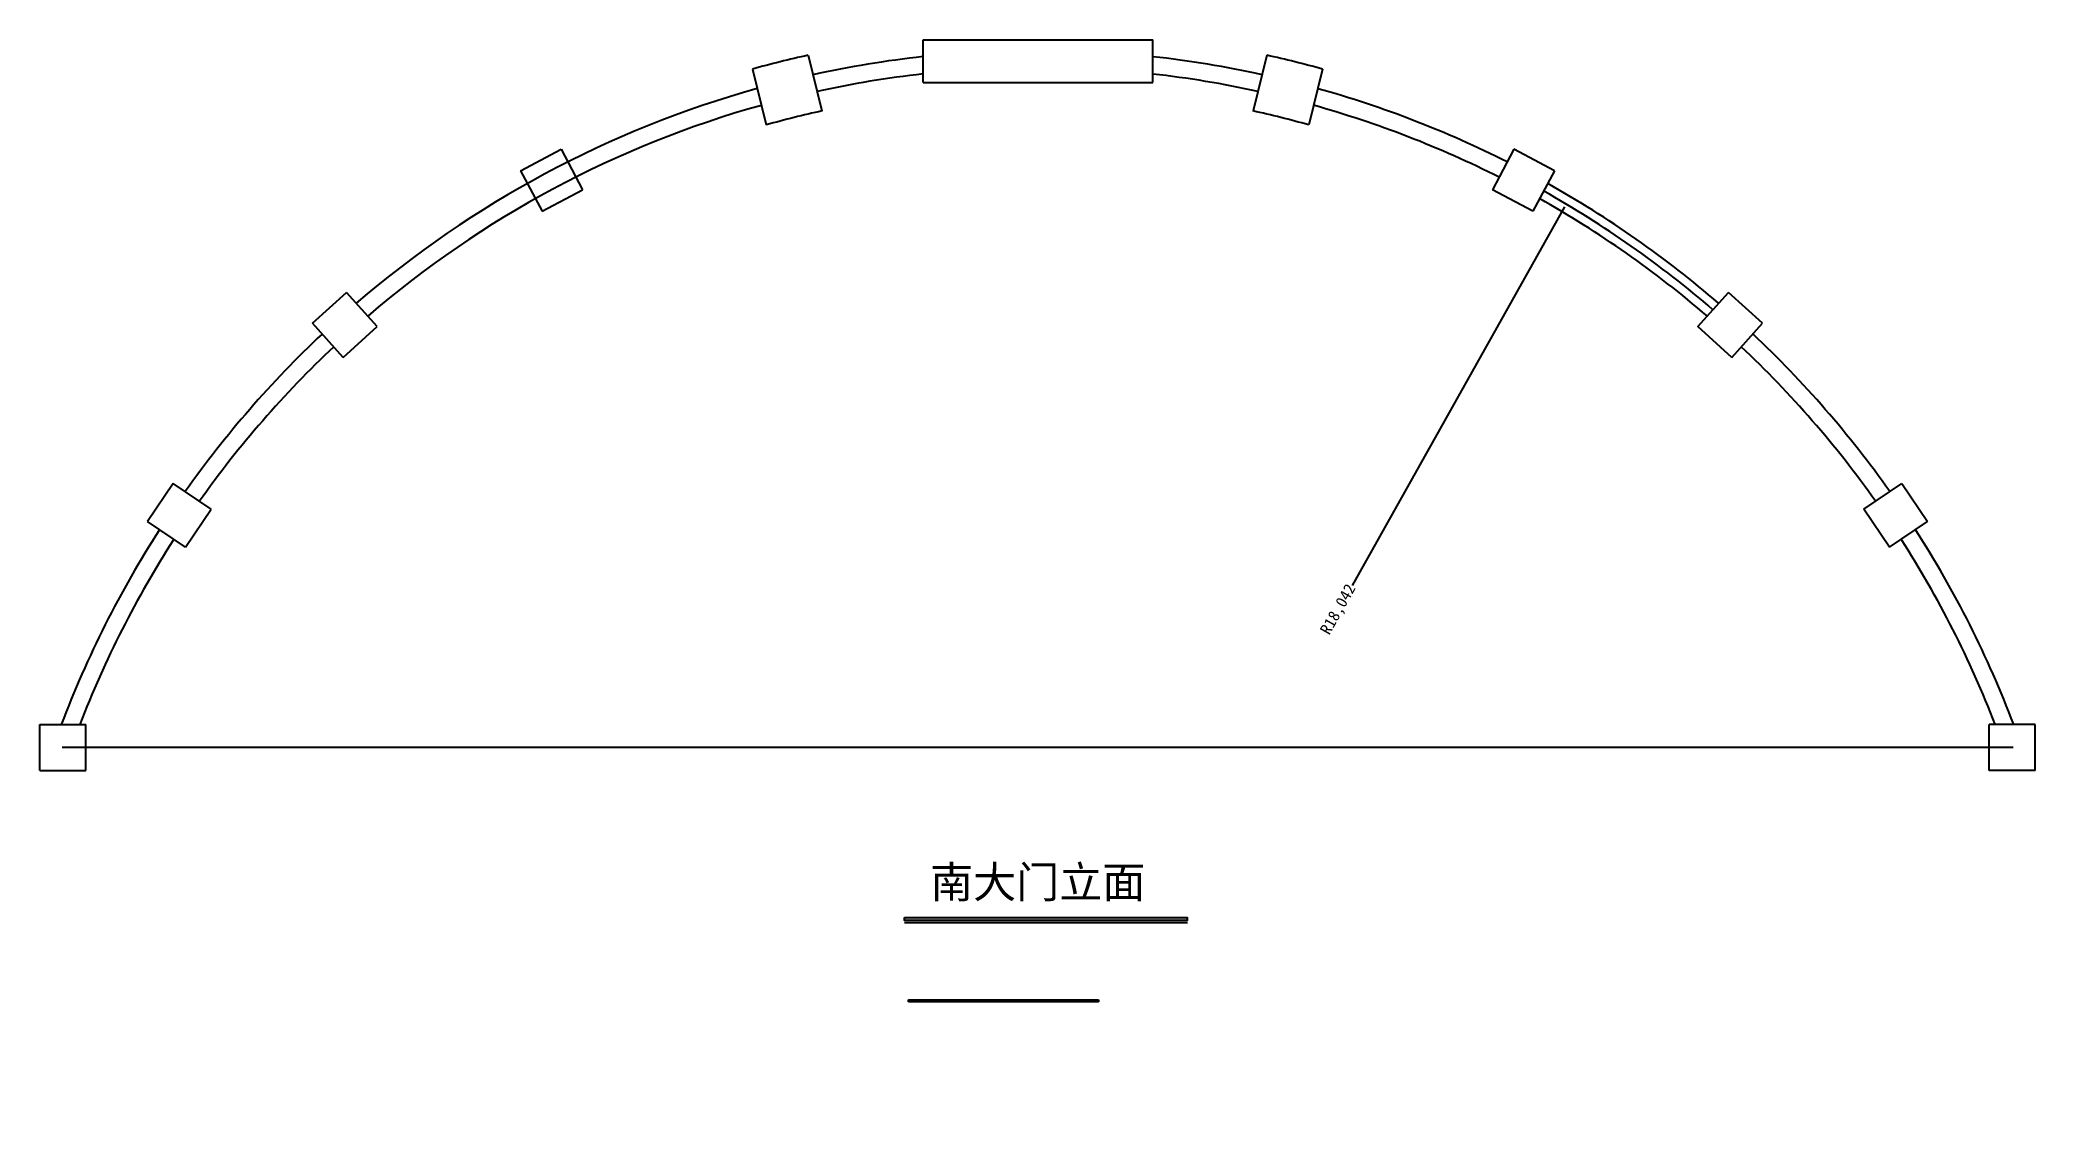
# Model space of a CAD drawing. Extents: x -1237597 to -1121401, y 701438 to 763997.
# Drawn here: x -1159709 to -1124938, y 724264 to 742912 of the extents above; entities that cross this region are included whole.
import ezdxf

# ---------------------------------------------------------------- set-up
doc = ezdxf.new("R2010")
doc.units = 0
doc.header["$LTSCALE"] = 300
doc.header["$MEASUREMENT"] = 0
doc.header["$PDMODE"] = 2
doc.layers.get('0').update_dxf_attribs({"linetype": 'CONTINUOUS'})
doc.layers.get('DEFPOINTS').update_dxf_attribs({"linetype": 'CONTINUOUS'})
for name, color, linetype in [('1', 7, 'CONTINUOUS'), ('2', 2, 'CONTINUOUS'), ('3', 3, 'CONTINUOUS'), ('LAYER1', 7, 'CONTINUOUS')]:
    doc.layers.add(name, color=color, linetype=linetype)
doc.styles.add('HT', font='simhei.ttf', dxfattribs={"height": 200})
doc.styles.get("Standard").update_dxf_attribs({"font": 'simsun.ttf', "height": 200})
doc.dimstyles.get("Standard").update_dxf_attribs({"dimtxt": 2.5, "dimasz": 2.5, "dimexe": 1.25, "dimexo": 0.625, "dimtad": 1, "dimdec": 0, "dimtxsty": 'STANDARD', "dimblk1": 'ARCHTICK', "dimblk2": 'ARCHTICK', "dimsah": 1, "dimcen": 2.5, "dimazin": 3, "dimtfac": 1, "dimtdec": 0, "dimtmove": 0, "dimatfit": 3, "dimtolj": 1, "dimtzin": 0})

msp = doc.modelspace()

# ---------------------------------------------------------------- texts
at = {"layer": 'LAYER1', "color": 3, "linetype": 'BYBLOCK', "insert": (-1144194.8, 728511.5), "char_height": 550, "width": 3901.108, "attachment_point": 1, "style": 'HT'}
msp.add_mtext('南大门立面', dxfattribs=at)

# ---------------------------------------------------------------- blocks, each defined once
blk = doc.blocks.new('_ARCHTICK')
at = {"color": 0, "linetype": 'BYBLOCK', "const_width": 0.15}
blk.add_lwpolyline([(-0.5, -0.5), (0.5, 0.5)], dxfattribs=at)
blk = doc.blocks.new('*D4')
at = {"color": 0, "linetype": 'BYBLOCK'}
blk.add_line((-1096263, 749667), (-1092565, 756264), dxfattribs=at)
at = {"layer": 'DEFPOINTS', "color": 0, "linetype": 'BYBLOCK'}
for p in [(-1092565, 756264), (-1101387, 740526)]:
    blk.add_point(p, dxfattribs=at)
at = {"color": 0, "linetype": 'BYBLOCK', "xscale": 2.5, "yscale": 2.5, "zscale": 2.5, "rotation": 60.72785730444207}
blk.add_blockref('_ARCHTICK', (-1092565, 756264), dxfattribs=at)
at = {"color": 0, "linetype": 'BYBLOCK', "insert": (-1096500, 749244), "char_height": 200, "attachment_point": 5, "rotation": 60.7279}
blk.add_mtext('\\A1;R18,042', dxfattribs=at)

# ---------------------------------------------------------------- dimensions: what is measured, and where the dimension line sits
at = {"layer": '3', "color": 3}
dim = msp.add_radius_dim(center=(-1141956.9, 724263.8), mpoint=(-1133135.1, 740001.9), dimstyle='STANDARD', dxfattribs=at)
dim.commit()
dim.dimension.update_dxf_attribs({"geometry": '*D4', "text_midpoint": (-1137069.8, 732982.4), "dimtype": 164, "insert": (-40570.1, -16261.9)})

# ---------------------------------------------------------------- hatches: boundary and pattern name
at = {"layer": '3'}
h = msp.add_hatch(dxfattribs=at)
h.set_pattern_fill('ANSI31', color=3, style=0)
h.set_pattern_definition([(45, (-41119.75649, -18092.59311), (-0.088388347648, 0.088388347648), [])])
h.paths.add_polyline_path([(-1139714.5, 727566.4), (-1139714.5, 727618.2), (-1144642.7, 727618.2), (-1144642.7, 727566.4)])

# ---------------------------------------------------------------- linework, layer by layer
at = {"layer": '1', "color": 7}
msp.add_line((-1159321.9, 730585), (-1125321.9, 730585), dxfattribs=at)
at = {"layer": '2', "color": 2}
for p, q in [((-1144313.8, 742167.1), (-1144313.8, 742911.8)), ((-1144313.8, 742911.8), (-1140313.8, 742911.8)), ((-1140313.8, 742167.1), (-1140313.8, 742911.8)), ((-1147292.5, 742402.1), (-1147050.5, 741431.4)), ((-1146322.2, 742644), (-1146080.2, 741673.3)), ((-1138324.4, 742644), (-1138566.4, 741673.3)), ((-1137354.1, 742402.1), (-1137596.1, 741431.4)), ((-1144313.8, 742167.1), (-1140313.8, 742167.1)), ((-1151333.3, 740631.7), (-1150626.9, 741007.2)), ((-1150626.9, 741007.2), (-1150251.4, 740300.9)), ((-1134019.7, 741007.2), (-1134395.3, 740300.9)), ((-1133313.3, 740631.7), (-1134019.7, 741007.2)), ((-1151333.3, 740631.7), (-1150957.7, 739925.3)), ((-1133313.3, 740631.7), (-1133688.9, 739925.3)), ((-1150957.7, 739925.3), (-1150251.4, 740300.9)), ((-1133688.9, 739925.3), (-1134395.3, 740300.9)), ((-1154959.5, 737974.5), (-1154365, 738509.8)), ((-1153829.7, 737915.3), (-1154365, 738509.8)), ((-1130816.9, 737915.3), (-1130281.6, 738509.8)), ((-1129687.1, 737974.5), (-1130281.6, 738509.8)), ((-1154424.2, 737380), (-1154959.5, 737974.5)), ((-1154424.2, 737380), (-1153829.7, 737915.3)), ((-1130222.4, 737380), (-1130816.9, 737915.3)), ((-1130222.4, 737380), (-1129687.1, 737974.5)), ((-1157387.3, 735181.7), (-1157834.7, 734518.4)), ((-1156724.1, 734734.3), (-1157387.3, 735181.7)), ((-1127922.6, 734734.3), (-1127259.3, 735181.7)), ((-1127259.3, 735181.7), (-1126811.9, 734518.4)), ((-1157171.4, 734071.1), (-1156724.1, 734734.3)), ((-1127475.2, 734071.1), (-1127922.6, 734734.3)), ((-1157171.4, 734071.1), (-1157834.7, 734518.4)), ((-1127475.2, 734071.1), (-1126811.9, 734518.4)), ((-1159708.9, 730980.4), (-1158908.9, 730980.4)), ((-1159708.9, 730180.4), (-1159708.9, 730980.4)), ((-1158908.9, 730180.4), (-1158908.9, 730980.4)), ((-1124937.7, 730980.4), (-1125737.7, 730980.4)), ((-1125737.7, 730180.4), (-1125737.7, 730980.4)), ((-1124937.7, 730180.4), (-1124937.7, 730980.4)), ((-1159708.9, 730180.4), (-1158908.9, 730180.4)), ((-1124937.7, 730180.4), (-1125737.7, 730180.4))]:
    msp.add_line(p, q, dxfattribs=at)
for radius, start, end in [(18542, 102.45479, 105.54521), (18192, 96.28172, 102.42505), (18192, 77.57495, 83.65818), (18542, 74.45479, 77.54521), (18192, 105.57495, 130.7401), (17892, 96.38748, 102.39864), (17892, 77.60136, 83.5514), (18192, 63.26862, 74.41415), (17892, 105.60136, 130.71897), (17542, 102.35172, 105.63332), (17542, 74.36668, 77.64828), (17892, 63.26862, 74.41415), (18192, 49.27214, 60.72786), (17892, 49.27214, 60.72786), (18042, 49.27214, 60.72786), (18192, 133.26862, 144.73138), (17892, 133.26862, 144.73138), (17892, 35.27214, 46.72786), (18192, 35.27214, 46.72786), (18192, 147.26862, 159.26101), (18192, 20.73899, 32.73138), (17892, 147.26862, 158.8968), (17892, 21.1032, 32.73138), (18017, 19.58111, 19.60939)]:
    msp.add_arc((-1142323.3, 724538.4), radius, start, end, dxfattribs=at)
at = {"layer": '3', "color": 3}
for p, q in [((-1144642.8, 727531.3), (-1139711.1, 727531.3)), ((-1144568.7, 726184.7), (-1144568.6, 726184.8)), ((-1144568.7, 726184.5), (-1144568.4, 726184.8)), ((-1144568.7, 726184.4), (-1144568.2, 726184.8)), ((-1144568.7, 726184.2), (-1144568, 726184.8)), ((-1144568.7, 726184), (-1144567.9, 726184.8)), ((-1144568.7, 726183.8), (-1144567.7, 726184.8)), ((-1144568.7, 726183.6), (-1144567.5, 726184.8)), ((-1144568.7, 726183.5), (-1144567.3, 726184.8)), ((-1144568.7, 726183.3), (-1144567.1, 726184.8)), ((-1144568.7, 726183.1), (-1144567, 726184.8)), ((-1144568.7, 726182.9), (-1144566.8, 726184.8)), ((-1144568.7, 726182.8), (-1144566.6, 726184.8)), ((-1144568.7, 726182.6), (-1144566.4, 726184.8)), ((-1144568.7, 726182.4), (-1144566.3, 726184.8)), ((-1144568.7, 726182.2), (-1144566.1, 726184.8)), ((-1144568.7, 726182.1), (-1144565.9, 726184.8)), ((-1144568.7, 726181.9), (-1144565.7, 726184.8)), ((-1144568.7, 726181.7), (-1144565.6, 726184.8)), ((-1144568.7, 726181.5), (-1144565.4, 726184.8)), ((-1144568.7, 726181.4), (-1144565.2, 726184.8)), ((-1144568.7, 726181.2), (-1144565, 726184.8)), ((-1144568.7, 726181), (-1144564.8, 726184.8)), ((-1144568.7, 726180.8), (-1144564.7, 726184.8)), ((-1144568.7, 726180.6), (-1144564.5, 726184.8)), ((-1144568.7, 726180.5), (-1144564.3, 726184.8)), ((-1144568.7, 726180.3), (-1144564.1, 726184.8)), ((-1144568.7, 726180.1), (-1144564, 726184.8)), ((-1144568.7, 726179.9), (-1144563.8, 726184.8)), ((-1144568.7, 726179.8), (-1144563.6, 726184.8)), ((-1144568.7, 726179.6), (-1144563.4, 726184.8)), ((-1144568.7, 726179.4), (-1144563.3, 726184.8)), ((-1144568.7, 726179.2), (-1144563.1, 726184.8)), ((-1144568.7, 726179.1), (-1144562.9, 726184.8)), ((-1144568.7, 726178.9), (-1144562.7, 726184.8)), ((-1144568.7, 726178.7), (-1144562.5, 726184.8)), ((-1144568.7, 726178.5), (-1144562.4, 726184.8)), ((-1144568.7, 726178.3), (-1144562.2, 726184.8)), ((-1144568.7, 726178.2), (-1144562, 726184.8)), ((-1144568.7, 726178), (-1144561.8, 726184.8)), ((-1144568.7, 726177.8), (-1144561.7, 726184.8)), ((-1144568.7, 726177.6), (-1144561.5, 726184.8)), ((-1144568.7, 726177.5), (-1144561.3, 726184.8)), ((-1144568.7, 726177.3), (-1144561.1, 726184.8)), ((-1144568.7, 726177.1), (-1144561, 726184.8)), ((-1144568.7, 726176.9), (-1144560.8, 726184.8)), ((-1144568.7, 726176.8), (-1144560.6, 726184.8)), ((-1144568.7, 726176.6), (-1144560.4, 726184.8)), ((-1144568.7, 726176.4), (-1144560.2, 726184.8)), ((-1144568.7, 726176.2), (-1144560.1, 726184.8)), ((-1144568.7, 726176), (-1144559.9, 726184.8)), ((-1144568.7, 726175.9), (-1144559.7, 726184.8)), ((-1144568.7, 726175.7), (-1144559.5, 726184.8)), ((-1144568.7, 726175.5), (-1144559.4, 726184.8)), ((-1144568.7, 726175.3), (-1144559.2, 726184.8)), ((-1144568.7, 726175.2), (-1144559, 726184.8)), ((-1144568.7, 726175), (-1144558.8, 726184.8)), ((-1144568.7, 726174.8), (-1144558.7, 726184.8)), ((-1144568.7, 726174.6), (-1144558.5, 726184.8)), ((-1144568.7, 726174.5), (-1144558.3, 726184.8)), ((-1144568.7, 726174.3), (-1144558.1, 726184.8)), ((-1144568.7, 726174.1), (-1144558, 726184.8)), ((-1144568.7, 726173.9), (-1144557.8, 726184.8)), ((-1144568.7, 726173.8), (-1144557.6, 726184.8)), ((-1144568.7, 726173.6), (-1144557.4, 726184.8)), ((-1144568.7, 726173.4), (-1144557.2, 726184.8)), ((-1144568.7, 726173.2), (-1144557.1, 726184.8)), ((-1144568.7, 726173), (-1144556.9, 726184.8)), ((-1144568.7, 726172.9), (-1144556.7, 726184.8)), ((-1144568.7, 726172.7), (-1144556.5, 726184.8)), ((-1144568.7, 726172.5), (-1144556.4, 726184.8)), ((-1144568.7, 726172.3), (-1144556.2, 726184.8)), ((-1144568.7, 726172.2), (-1144556, 726184.8)), ((-1144568.7, 726172), (-1144555.8, 726184.8)), ((-1144568.7, 726171.8), (-1144555.7, 726184.8)), ((-1144568.7, 726171.6), (-1144555.5, 726184.8)), ((-1144568.7, 726171.5), (-1144555.3, 726184.8)), ((-1144568.7, 726171.3), (-1144555.1, 726184.8)), ((-1144568.7, 726171.1), (-1144554.9, 726184.8)), ((-1144568.7, 726170.9), (-1144554.8, 726184.8)), ((-1144568.7, 726170.7), (-1144554.6, 726184.8)), ((-1144568.7, 726170.6), (-1144554.4, 726184.8)), ((-1144568.7, 726170.4), (-1144554.2, 726184.8)), ((-1144568.7, 726170.2), (-1144554.1, 726184.8)), ((-1144568.7, 726170), (-1144553.9, 726184.8)), ((-1144568.7, 726169.9), (-1144553.7, 726184.8)), ((-1144568.7, 726169.7), (-1144553.5, 726184.8)), ((-1144568.7, 726169.5), (-1144553.4, 726184.8)), ((-1144568.7, 726169.3), (-1144553.2, 726184.8)), ((-1144568.7, 726169.2), (-1144553, 726184.8)), ((-1144568.7, 726169), (-1144552.8, 726184.8)), ((-1144568.7, 726168.8), (-1144552.6, 726184.8)), ((-1144568.7, 726168.6), (-1144552.5, 726184.8)), ((-1144568.7, 726168.4), (-1144552.3, 726184.8)), ((-1144568.7, 726168.3), (-1144552.1, 726184.8)), ((-1144568.7, 726168.1), (-1144551.9, 726184.8)), ((-1144568.7, 726167.9), (-1144551.8, 726184.8)), ((-1144568.7, 726167.7), (-1144551.6, 726184.8)), ((-1144568.7, 726167.6), (-1144551.4, 726184.8)), ((-1144568.7, 726167.4), (-1144551.2, 726184.8)), ((-1144568.7, 726167.2), (-1144551.1, 726184.8)), ((-1144568.7, 726167), (-1144550.9, 726184.8)), ((-1144568.7, 726166.9), (-1144550.7, 726184.8)), ((-1144568.7, 726166.7), (-1144550.5, 726184.8)), ((-1144568.7, 726166.5), (-1144550.3, 726184.8)), ((-1144568.7, 726166.3), (-1144550.2, 726184.8)), ((-1144568.7, 726166.1), (-1144550, 726184.8)), ((-1144568.7, 726166), (-1144549.8, 726184.8)), ((-1144568.7, 726165.8), (-1144549.6, 726184.8)), ((-1144568.7, 726165.6), (-1144549.5, 726184.8)), ((-1144568.7, 726165.4), (-1144549.3, 726184.8)), ((-1144568.7, 726165.3), (-1144549.1, 726184.8)), ((-1144568.7, 726165.1), (-1144548.9, 726184.8)), ((-1144568.7, 726164.9), (-1144548.8, 726184.8)), ((-1144568.7, 726164.7), (-1144548.6, 726184.8)), ((-1144568.7, 726164.6), (-1144548.4, 726184.8)), ((-1144568.7, 726164.4), (-1144548.2, 726184.8)), ((-1144568.7, 726164.2), (-1144548.1, 726184.8)), ((-1144568.7, 726164), (-1144547.9, 726184.8)), ((-1144568.7, 726163.9), (-1144547.7, 726184.8)), ((-1144568.7, 726163.7), (-1144547.5, 726184.8)), ((-1144568.7, 726163.5), (-1144547.3, 726184.8)), ((-1144568.7, 726163.3), (-1144547.2, 726184.8)), ((-1144568.7, 726163.1), (-1144547, 726184.8)), ((-1144568.7, 726163), (-1144546.8, 726184.8)), ((-1144568.7, 726162.8), (-1144546.6, 726184.8)), ((-1144568.7, 726162.6), (-1144546.5, 726184.8)), ((-1144568.7, 726162.4), (-1144546.3, 726184.8)), ((-1144568.7, 726162.3), (-1144546.1, 726184.8)), ((-1144568.7, 726162.1), (-1144545.9, 726184.8)), ((-1144568.7, 726161.9), (-1144545.8, 726184.8)), ((-1144568.7, 726161.7), (-1144545.6, 726184.8)), ((-1144568.7, 726161.6), (-1144545.4, 726184.8)), ((-1144568.7, 726161.4), (-1144545.2, 726184.8)), ((-1144568.7, 726161.2), (-1144545, 726184.8)), ((-1144568.7, 726161), (-1144544.9, 726184.8)), ((-1144568.7, 726160.8), (-1144544.7, 726184.8)), ((-1144568.7, 726160.7), (-1144544.5, 726184.8)), ((-1144568.7, 726160.5), (-1144544.3, 726184.8)), ((-1144568.7, 726160.3), (-1144544.2, 726184.8)), ((-1144568.7, 726160.1), (-1144544, 726184.8)), ((-1144568.7, 726160), (-1144543.8, 726184.8)), ((-1144568.7, 726159.8), (-1144543.6, 726184.8)), ((-1144568.7, 726159.6), (-1144543.5, 726184.8)), ((-1144568.7, 726159.4), (-1144543.3, 726184.8)), ((-1144568.7, 726159.3), (-1144543.1, 726184.8)), ((-1144568.7, 726159.1), (-1144542.9, 726184.8)), ((-1144568.7, 726158.9), (-1144542.7, 726184.8)), ((-1144568.7, 726158.7), (-1144542.6, 726184.8)), ((-1144568.7, 726158.5), (-1144542.4, 726184.8)), ((-1144568.7, 726158.4), (-1144542.2, 726184.8)), ((-1144568.7, 726158.2), (-1144542, 726184.8)), ((-1144568.7, 726158), (-1144541.9, 726184.8)), ((-1144568.7, 726157.8), (-1144541.7, 726184.8)), ((-1144568.7, 726157.7), (-1144541.5, 726184.8)), ((-1144568.7, 726157.5), (-1144541.3, 726184.8)), ((-1144568.7, 726157.3), (-1144541.2, 726184.8)), ((-1144568.7, 726157.1), (-1144541, 726184.8)), ((-1144568.7, 726157), (-1144540.8, 726184.8)), ((-1144568.7, 726156.8), (-1144540.6, 726184.8)), ((-1144568.7, 726156.6), (-1144540.4, 726184.8)), ((-1144568.7, 726156.4), (-1144540.3, 726184.8)), ((-1144568.7, 726156.2), (-1144540.1, 726184.8)), ((-1144568.7, 726156.1), (-1144539.9, 726184.8)), ((-1144568.7, 726155.9), (-1144539.7, 726184.8)), ((-1144568.7, 726155.7), (-1144539.6, 726184.8)), ((-1144568.7, 726155.5), (-1144539.4, 726184.8)), ((-1144568.7, 726155.4), (-1144539.2, 726184.8)), ((-1144568.7, 726155.2), (-1144539, 726184.8)), ((-1144568.7, 726155), (-1144538.9, 726184.8)), ((-1144568.7, 726154.8), (-1144538.7, 726184.8)), ((-1144568.7, 726154.7), (-1144538.5, 726184.8)), ((-1144568.7, 726154.5), (-1144538.3, 726184.8)), ((-1144568.7, 726154.3), (-1144538.2, 726184.8)), ((-1144568.7, 726154.1), (-1144538, 726184.8)), ((-1144568.7, 726154), (-1144537.8, 726184.8)), ((-1144568.7, 726153.8), (-1144537.6, 726184.8)), ((-1144568.7, 726153.6), (-1144537.4, 726184.8)), ((-1144568.7, 726153.4), (-1144537.3, 726184.8)), ((-1144568.7, 726153.2), (-1144537.1, 726184.8)), ((-1144568.7, 726153.1), (-1144536.9, 726184.8)), ((-1144568.7, 726152.9), (-1144536.7, 726184.8)), ((-1144568.7, 726152.7), (-1144536.6, 726184.8)), ((-1144568.7, 726152.5), (-1144536.4, 726184.8)), ((-1144568.7, 726152.4), (-1144536.2, 726184.8)), ((-1144568.7, 726152.2), (-1144536, 726184.8)), ((-1144568.7, 726152), (-1144535.9, 726184.8)), ((-1144568.7, 726151.8), (-1144535.7, 726184.8)), ((-1144568.7, 726151.7), (-1144535.5, 726184.8)), ((-1144568.7, 726151.5), (-1144535.3, 726184.8)), ((-1144568.7, 726151.3), (-1144535.1, 726184.8)), ((-1144568.7, 726151.1), (-1144535, 726184.8)), ((-1144568.7, 726150.9), (-1144534.8, 726184.8)), ((-1144568.7, 726150.8), (-1144534.6, 726184.8)), ((-1144568.7, 726150.6), (-1144534.4, 726184.8)), ((-1144568.7, 726150.4), (-1144534.3, 726184.8)), ((-1144568.7, 726150.2), (-1144534.1, 726184.8)), ((-1144568.7, 726150.1), (-1144533.9, 726184.8)), ((-1144568.7, 726149.9), (-1144533.7, 726184.8)), ((-1144568.7, 726184.8), (-1141260, 726184.8)), ((-1144568.7, 726149.8), (-1144568.7, 726184.8)), ((-1141260, 726149.8), (-1144568.7, 726149.8)), ((-1144568.6, 726149.8), (-1144533.6, 726184.8)), ((-1144568.4, 726149.8), (-1144533.4, 726184.8)), ((-1144568.3, 726149.8), (-1144533.2, 726184.8)), ((-1144568.1, 726149.8), (-1144533, 726184.8)), ((-1144567.9, 726149.8), (-1144532.8, 726184.8)), ((-1144567.7, 726149.8), (-1144532.7, 726184.8)), ((-1144567.6, 726149.8), (-1144532.5, 726184.8)), ((-1144567.4, 726149.8), (-1144532.3, 726184.8)), ((-1144567.2, 726149.8), (-1144532.1, 726184.8)), ((-1144567, 726149.8), (-1144532, 726184.8)), ((-1144566.8, 726149.8), (-1144531.8, 726184.8)), ((-1144566.7, 726149.8), (-1144531.6, 726184.8)), ((-1144566.5, 726149.8), (-1144531.4, 726184.8)), ((-1144566.3, 726149.8), (-1144531.3, 726184.8)), ((-1144566.1, 726149.8), (-1144531.1, 726184.8)), ((-1144566, 726149.8), (-1144530.9, 726184.8)), ((-1144565.8, 726149.8), (-1144530.7, 726184.8)), ((-1144565.6, 726149.8), (-1144530.6, 726184.8)), ((-1144565.4, 726149.8), (-1144530.4, 726184.8)), ((-1144565.3, 726149.8), (-1144530.2, 726184.8)), ((-1144565.1, 726149.8), (-1144530, 726184.8)), ((-1144564.9, 726149.8), (-1144529.8, 726184.8)), ((-1144564.7, 726149.8), (-1144529.7, 726184.8)), ((-1144564.6, 726149.8), (-1144529.5, 726184.8)), ((-1144564.4, 726149.8), (-1144529.3, 726184.8)), ((-1144564.2, 726149.8), (-1144529.1, 726184.8)), ((-1144564, 726149.8), (-1144529, 726184.8)), ((-1144563.8, 726149.8), (-1144528.8, 726184.8)), ((-1144563.7, 726149.8), (-1144528.6, 726184.8)), ((-1144563.5, 726149.8), (-1144528.4, 726184.8)), ((-1144563.3, 726149.8), (-1144528.3, 726184.8)), ((-1144563.1, 726149.8), (-1144528.1, 726184.8)), ((-1144563, 726149.8), (-1144527.9, 726184.8)), ((-1144562.8, 726149.8), (-1144527.7, 726184.8)), ((-1144562.6, 726149.8), (-1144527.5, 726184.8)), ((-1144562.4, 726149.8), (-1144527.4, 726184.8)), ((-1144562.3, 726149.8), (-1144527.2, 726184.8)), ((-1144562.1, 726149.8), (-1144527, 726184.8)), ((-1144561.9, 726149.8), (-1144526.8, 726184.8)), ((-1144561.7, 726149.8), (-1144526.7, 726184.8)), ((-1144561.5, 726149.8), (-1144526.5, 726184.8)), ((-1144561.4, 726149.8), (-1144526.3, 726184.8)), ((-1144561.2, 726149.8), (-1144526.1, 726184.8)), ((-1144561, 726149.8), (-1144526, 726184.8)), ((-1144560.8, 726149.8), (-1144525.8, 726184.8)), ((-1144560.7, 726149.8), (-1144525.6, 726184.8)), ((-1144560.5, 726149.8), (-1144525.4, 726184.8)), ((-1144560.3, 726149.8), (-1144525.2, 726184.8)), ((-1144560.1, 726149.8), (-1144525.1, 726184.8)), ((-1144560, 726149.8), (-1144524.9, 726184.8)), ((-1144559.8, 726149.8), (-1144524.7, 726184.8)), ((-1144559.6, 726149.8), (-1144524.5, 726184.8)), ((-1144559.4, 726149.8), (-1144524.4, 726184.8)), ((-1144559.2, 726149.8), (-1144524.2, 726184.8)), ((-1144559.1, 726149.8), (-1144524, 726184.8)), ((-1144558.9, 726149.8), (-1144523.8, 726184.8)), ((-1144558.7, 726149.8), (-1144523.7, 726184.8)), ((-1144558.5, 726149.8), (-1144523.5, 726184.8)), ((-1144558.4, 726149.8), (-1144523.3, 726184.8)), ((-1144558.2, 726149.8), (-1144523.1, 726184.8)), ((-1144558, 726149.8), (-1144522.9, 726184.8)), ((-1144557.8, 726149.8), (-1144522.8, 726184.8)), ((-1144557.7, 726149.8), (-1144522.6, 726184.8)), ((-1144557.5, 726149.8), (-1144522.4, 726184.8)), ((-1144557.3, 726149.8), (-1144522.2, 726184.8)), ((-1144557.1, 726149.8), (-1144522.1, 726184.8)), ((-1144557, 726149.8), (-1144521.9, 726184.8)), ((-1144556.8, 726149.8), (-1144521.7, 726184.8)), ((-1144556.6, 726149.8), (-1144521.5, 726184.8)), ((-1144556.4, 726149.8), (-1144521.4, 726184.8)), ((-1144556.2, 726149.8), (-1144521.2, 726184.8)), ((-1144556.1, 726149.8), (-1144521, 726184.8)), ((-1144555.9, 726149.8), (-1144520.8, 726184.8)), ((-1144555.7, 726149.8), (-1144520.7, 726184.8)), ((-1144555.5, 726149.8), (-1144520.5, 726184.8)), ((-1144555.4, 726149.8), (-1144520.3, 726184.8)), ((-1144555.2, 726149.8), (-1144520.1, 726184.8)), ((-1144555, 726149.8), (-1144519.9, 726184.8)), ((-1144554.8, 726149.8), (-1144519.8, 726184.8)), ((-1144554.7, 726149.8), (-1144519.6, 726184.8)), ((-1144554.5, 726149.8), (-1144519.4, 726184.8)), ((-1144554.3, 726149.8), (-1144519.2, 726184.8)), ((-1144554.1, 726149.8), (-1144519.1, 726184.8)), ((-1144553.9, 726149.8), (-1144518.9, 726184.8)), ((-1144553.8, 726149.8), (-1144518.7, 726184.8)), ((-1144553.6, 726149.8), (-1144518.5, 726184.8)), ((-1144553.4, 726149.8), (-1144518.4, 726184.8)), ((-1144553.2, 726149.8), (-1144518.2, 726184.8)), ((-1144553.1, 726149.8), (-1144518, 726184.8)), ((-1144552.9, 726149.8), (-1144517.8, 726184.8)), ((-1144552.7, 726149.8), (-1144517.6, 726184.8)), ((-1144552.5, 726149.8), (-1144517.5, 726184.8)), ((-1144552.4, 726149.8), (-1144517.3, 726184.8)), ((-1144552.2, 726149.8), (-1144517.1, 726184.8)), ((-1144552, 726149.8), (-1144516.9, 726184.8)), ((-1144551.8, 726149.8), (-1144516.8, 726184.8)), ((-1144551.6, 726149.8), (-1144516.6, 726184.8)), ((-1144551.5, 726149.8), (-1144516.4, 726184.8)), ((-1144551.3, 726149.8), (-1144516.2, 726184.8)), ((-1144551.1, 726149.8), (-1144516.1, 726184.8)), ((-1144550.9, 726149.8), (-1144515.9, 726184.8)), ((-1144550.8, 726149.8), (-1144515.7, 726184.8)), ((-1144550.6, 726149.8), (-1144515.5, 726184.8)), ((-1144550.4, 726149.8), (-1144515.3, 726184.8)), ((-1144550.2, 726149.8), (-1144515.2, 726184.8)), ((-1144550.1, 726149.8), (-1144515, 726184.8)), ((-1144549.9, 726149.8), (-1144514.8, 726184.8)), ((-1144549.7, 726149.8), (-1144514.6, 726184.8)), ((-1144549.5, 726149.8), (-1144514.5, 726184.8)), ((-1144549.3, 726149.8), (-1144514.3, 726184.8)), ((-1144549.2, 726149.8), (-1144514.1, 726184.8)), ((-1144549, 726149.8), (-1144513.9, 726184.8)), ((-1144548.8, 726149.8), (-1144513.8, 726184.8)), ((-1144548.6, 726149.8), (-1144513.6, 726184.8)), ((-1144548.5, 726149.8), (-1144513.4, 726184.8)), ((-1144548.3, 726149.8), (-1144513.2, 726184.8)), ((-1144548.1, 726149.8), (-1144513, 726184.8)), ((-1144547.9, 726149.8), (-1144512.9, 726184.8)), ((-1144547.8, 726149.8), (-1144512.7, 726184.8)), ((-1144547.6, 726149.8), (-1144512.5, 726184.8)), ((-1144547.4, 726149.8), (-1144512.3, 726184.8)), ((-1144547.2, 726149.8), (-1144512.2, 726184.8)), ((-1144547.1, 726149.8), (-1144512, 726184.8)), ((-1144546.9, 726149.8), (-1144511.8, 726184.8)), ((-1144546.7, 726149.8), (-1144511.6, 726184.8)), ((-1144546.5, 726149.8), (-1144511.5, 726184.8)), ((-1144546.3, 726149.8), (-1144511.3, 726184.8)), ((-1144546.2, 726149.8), (-1144511.1, 726184.8)), ((-1144546, 726149.8), (-1144510.9, 726184.8)), ((-1144545.8, 726149.8), (-1144510.8, 726184.8)), ((-1144545.6, 726149.8), (-1144510.6, 726184.8)), ((-1144545.5, 726149.8), (-1144510.4, 726184.8)), ((-1144545.3, 726149.8), (-1144510.2, 726184.8)), ((-1144545.1, 726149.8), (-1144510, 726184.8)), ((-1144544.9, 726149.8), (-1144509.9, 726184.8)), ((-1144544.8, 726149.8), (-1144509.7, 726184.8)), ((-1144544.6, 726149.8), (-1144509.5, 726184.8)), ((-1144544.4, 726149.8), (-1144509.3, 726184.8)), ((-1144544.2, 726149.8), (-1144509.2, 726184.8)), ((-1144544, 726149.8), (-1144509, 726184.8)), ((-1144543.9, 726149.8), (-1144508.8, 726184.8)), ((-1144543.7, 726149.8), (-1144508.6, 726184.8)), ((-1144543.5, 726149.8), (-1144508.5, 726184.8)), ((-1144543.3, 726149.8), (-1144508.3, 726184.8)), ((-1144543.2, 726149.8), (-1144508.1, 726184.8)), ((-1144543, 726149.8), (-1144507.9, 726184.8)), ((-1144542.8, 726149.8), (-1144507.7, 726184.8)), ((-1144542.6, 726149.8), (-1144507.6, 726184.8)), ((-1144542.5, 726149.8), (-1144507.4, 726184.8)), ((-1144542.3, 726149.8), (-1144507.2, 726184.8)), ((-1144542.1, 726149.8), (-1144507, 726184.8)), ((-1144541.9, 726149.8), (-1144506.9, 726184.8)), ((-1144541.7, 726149.8), (-1144506.7, 726184.8)), ((-1144541.6, 726149.8), (-1144506.5, 726184.8)), ((-1144541.4, 726149.8), (-1144506.3, 726184.8)), ((-1144541.2, 726149.8), (-1144506.2, 726184.8)), ((-1144541, 726149.8), (-1144506, 726184.8)), ((-1144540.9, 726149.8), (-1144505.8, 726184.8)), ((-1144540.7, 726149.8), (-1144505.6, 726184.8)), ((-1144540.5, 726149.8), (-1144505.4, 726184.8)), ((-1144540.3, 726149.8), (-1144505.3, 726184.8)), ((-1144540.2, 726149.8), (-1144505.1, 726184.8)), ((-1144540, 726149.8), (-1144504.9, 726184.8)), ((-1144539.8, 726149.8), (-1144504.7, 726184.8)), ((-1144539.6, 726149.8), (-1144504.6, 726184.8)), ((-1144539.4, 726149.8), (-1144504.4, 726184.8)), ((-1144539.3, 726149.8), (-1144504.2, 726184.8)), ((-1144539.1, 726149.8), (-1144504, 726184.8)), ((-1144538.9, 726149.8), (-1144503.9, 726184.8)), ((-1144538.7, 726149.8), (-1144503.7, 726184.8)), ((-1144538.6, 726149.8), (-1144503.5, 726184.8)), ((-1144538.4, 726149.8), (-1144503.3, 726184.8)), ((-1144538.2, 726149.8), (-1144503.2, 726184.8)), ((-1144538, 726149.8), (-1144503, 726184.8)), ((-1144537.9, 726149.8), (-1144502.8, 726184.8)), ((-1144537.7, 726149.8), (-1144502.6, 726184.8)), ((-1144537.5, 726149.8), (-1144502.4, 726184.8)), ((-1144537.3, 726149.8), (-1144502.3, 726184.8)), ((-1144537.2, 726149.8), (-1144502.1, 726184.8)), ((-1144537, 726149.8), (-1144501.9, 726184.8)), ((-1144536.8, 726149.8), (-1144501.7, 726184.8)), ((-1144536.6, 726149.8), (-1144501.6, 726184.8)), ((-1144536.4, 726149.8), (-1144501.4, 726184.8)), ((-1144536.3, 726149.8), (-1144501.2, 726184.8)), ((-1144536.1, 726149.8), (-1144501, 726184.8)), ((-1144535.9, 726149.8), (-1144500.9, 726184.8)), ((-1144535.7, 726149.8), (-1144500.7, 726184.8)), ((-1144535.6, 726149.8), (-1144500.5, 726184.8)), ((-1144535.4, 726149.8), (-1144500.3, 726184.8)), ((-1144535.2, 726149.8), (-1144500.1, 726184.8)), ((-1144535, 726149.8), (-1144500, 726184.8)), ((-1144534.9, 726149.8), (-1144499.8, 726184.8)), ((-1144534.7, 726149.8), (-1144499.6, 726184.8)), ((-1144534.5, 726149.8), (-1144499.4, 726184.8)), ((-1144534.3, 726149.8), (-1144499.3, 726184.8)), ((-1144534.1, 726149.8), (-1144499.1, 726184.8)), ((-1144534, 726149.8), (-1144498.9, 726184.8)), ((-1144533.8, 726149.8), (-1144498.7, 726184.8)), ((-1144533.6, 726149.8), (-1144498.6, 726184.8)), ((-1144533.4, 726149.8), (-1144498.4, 726184.8)), ((-1144533.3, 726149.8), (-1144498.2, 726184.8)), ((-1144533.1, 726149.8), (-1144498, 726184.8)), ((-1144532.9, 726149.8), (-1144497.8, 726184.8)), ((-1144532.7, 726149.8), (-1144497.7, 726184.8)), ((-1144532.6, 726149.8), (-1144497.5, 726184.8)), ((-1144532.4, 726149.8), (-1144497.3, 726184.8)), ((-1144532.2, 726149.8), (-1144497.1, 726184.8)), ((-1144532, 726149.8), (-1144497, 726184.8)), ((-1144531.8, 726149.8), (-1144496.8, 726184.8)), ((-1144531.7, 726149.8), (-1144496.6, 726184.8)), ((-1144531.5, 726149.8), (-1144496.4, 726184.8)), ((-1144531.3, 726149.8), (-1144496.3, 726184.8)), ((-1144531.1, 726149.8), (-1144496.1, 726184.8)), ((-1144531, 726149.8), (-1144495.9, 726184.8)), ((-1144530.8, 726149.8), (-1144495.7, 726184.8)), ((-1144530.6, 726149.8), (-1144495.5, 726184.8)), ((-1144530.4, 726149.8), (-1144495.4, 726184.8)), ((-1144530.3, 726149.8), (-1144495.2, 726184.8)), ((-1144530.1, 726149.8), (-1144495, 726184.8)), ((-1144529.9, 726149.8), (-1144494.8, 726184.8)), ((-1144529.7, 726149.8), (-1144494.7, 726184.8)), ((-1144529.5, 726149.8), (-1144494.5, 726184.8)), ((-1144529.4, 726149.8), (-1144494.3, 726184.8)), ((-1144529.2, 726149.8), (-1144494.1, 726184.8)), ((-1144529, 726149.8), (-1144494, 726184.8)), ((-1144528.8, 726149.8), (-1144493.8, 726184.8)), ((-1144528.7, 726149.8), (-1144493.6, 726184.8)), ((-1144528.5, 726149.8), (-1144493.4, 726184.8)), ((-1144528.3, 726149.8), (-1144493.3, 726184.8)), ((-1144528.1, 726149.8), (-1144493.1, 726184.8)), ((-1144528, 726149.8), (-1144492.9, 726184.8)), ((-1144527.8, 726149.8), (-1144492.7, 726184.8)), ((-1144527.6, 726149.8), (-1144492.5, 726184.8)), ((-1144527.4, 726149.8), (-1144492.4, 726184.8)), ((-1144527.3, 726149.8), (-1144492.2, 726184.8)), ((-1144527.1, 726149.8), (-1144492, 726184.8)), ((-1144526.9, 726149.8), (-1144491.8, 726184.8)), ((-1144526.7, 726149.8), (-1144491.7, 726184.8)), ((-1144526.5, 726149.8), (-1144491.5, 726184.8)), ((-1144526.4, 726149.8), (-1144491.3, 726184.8)), ((-1144526.2, 726149.8), (-1144491.1, 726184.8)), ((-1144526, 726149.8), (-1144491, 726184.8)), ((-1144525.8, 726149.8), (-1144490.8, 726184.8)), ((-1144525.7, 726149.8), (-1144490.6, 726184.8)), ((-1144525.5, 726149.8), (-1144490.4, 726184.8)), ((-1144525.3, 726149.8), (-1144490.2, 726184.8)), ((-1144525.1, 726149.8), (-1144490.1, 726184.8)), ((-1144525, 726149.8), (-1144489.9, 726184.8)), ((-1144524.8, 726149.8), (-1144489.7, 726184.8)), ((-1144524.6, 726149.8), (-1144489.5, 726184.8)), ((-1144524.4, 726149.8), (-1144489.4, 726184.8)), ((-1144524.2, 726149.8), (-1144489.2, 726184.8)), ((-1144524.1, 726149.8), (-1144489, 726184.8)), ((-1144523.9, 726149.8), (-1144488.8, 726184.8)), ((-1144523.7, 726149.8), (-1144488.7, 726184.8)), ((-1144523.5, 726149.8), (-1144488.5, 726184.8)), ((-1144523.4, 726149.8), (-1144488.3, 726184.8)), ((-1144523.2, 726149.8), (-1144488.1, 726184.8)), ((-1144523, 726149.8), (-1144487.9, 726184.8)), ((-1144522.8, 726149.8), (-1144487.8, 726184.8)), ((-1144522.7, 726149.8), (-1144487.6, 726184.8)), ((-1144522.5, 726149.8), (-1144487.4, 726184.8)), ((-1144522.3, 726149.8), (-1144487.2, 726184.8)), ((-1144522.1, 726149.8), (-1144487.1, 726184.8)), ((-1144521.9, 726149.8), (-1144486.9, 726184.8)), ((-1144521.8, 726149.8), (-1144486.7, 726184.8)), ((-1144521.6, 726149.8), (-1144486.5, 726184.8)), ((-1144521.4, 726149.8), (-1144486.4, 726184.8)), ((-1144521.2, 726149.8), (-1144486.2, 726184.8)), ((-1144521.1, 726149.8), (-1144486, 726184.8)), ((-1144520.9, 726149.8), (-1144485.8, 726184.8)), ((-1144520.7, 726149.8), (-1144485.6, 726184.8)), ((-1144520.5, 726149.8), (-1144485.5, 726184.8)), ((-1144520.4, 726149.8), (-1144485.3, 726184.8)), ((-1144520.2, 726149.8), (-1144485.1, 726184.8)), ((-1144520, 726149.8), (-1144484.9, 726184.8)), ((-1144519.8, 726149.8), (-1144484.8, 726184.8)), ((-1144519.7, 726149.8), (-1144484.6, 726184.8)), ((-1144519.5, 726149.8), (-1144484.4, 726184.8)), ((-1144519.3, 726149.8), (-1144484.2, 726184.8)), ((-1144519.1, 726149.8), (-1144484.1, 726184.8)), ((-1144518.9, 726149.8), (-1144483.9, 726184.8)), ((-1144518.8, 726149.8), (-1144483.7, 726184.8)), ((-1144518.6, 726149.8), (-1144483.5, 726184.8)), ((-1144518.4, 726149.8), (-1144483.4, 726184.8)), ((-1144518.2, 726149.8), (-1144483.2, 726184.8)), ((-1144518.1, 726149.8), (-1144483, 726184.8)), ((-1144517.9, 726149.8), (-1144482.8, 726184.8)), ((-1144517.7, 726149.8), (-1144482.6, 726184.8)), ((-1144517.5, 726149.8), (-1144482.5, 726184.8)), ((-1144517.4, 726149.8), (-1144482.3, 726184.8)), ((-1144517.2, 726149.8), (-1144482.1, 726184.8)), ((-1144517, 726149.8), (-1144481.9, 726184.8)), ((-1144516.8, 726149.8), (-1144481.8, 726184.8)), ((-1144516.6, 726149.8), (-1144481.6, 726184.8)), ((-1144516.5, 726149.8), (-1144481.4, 726184.8)), ((-1144516.3, 726149.8), (-1144481.2, 726184.8)), ((-1144516.1, 726149.8), (-1144481.1, 726184.8)), ((-1144515.9, 726149.8), (-1144480.9, 726184.8)), ((-1144515.8, 726149.8), (-1144480.7, 726184.8)), ((-1144515.6, 726149.8), (-1144480.5, 726184.8)), ((-1144515.4, 726149.8), (-1144480.3, 726184.8)), ((-1144515.2, 726149.8), (-1144480.2, 726184.8)), ((-1144515.1, 726149.8), (-1144480, 726184.8)), ((-1144514.9, 726149.8), (-1144479.8, 726184.8)), ((-1144514.7, 726149.8), (-1144479.6, 726184.8)), ((-1144514.5, 726149.8), (-1144479.5, 726184.8)), ((-1144514.3, 726149.8), (-1144479.3, 726184.8)), ((-1144514.2, 726149.8), (-1144479.1, 726184.8)), ((-1144514, 726149.8), (-1144478.9, 726184.8)), ((-1144513.8, 726149.8), (-1144478.8, 726184.8)), ((-1144513.6, 726149.8), (-1144478.6, 726184.8)), ((-1144513.5, 726149.8), (-1144478.4, 726184.8)), ((-1144513.3, 726149.8), (-1144478.2, 726184.8)), ((-1144513.1, 726149.8), (-1144478, 726184.8)), ((-1144512.9, 726149.8), (-1144477.9, 726184.8)), ((-1144512.8, 726149.8), (-1144477.7, 726184.8)), ((-1144512.6, 726149.8), (-1144477.5, 726184.8)), ((-1144512.4, 726149.8), (-1144477.3, 726184.8)), ((-1144512.2, 726149.8), (-1144477.2, 726184.8)), ((-1144512, 726149.8), (-1144477, 726184.8)), ((-1144511.9, 726149.8), (-1144476.8, 726184.8)), ((-1144511.7, 726149.8), (-1144476.6, 726184.8)), ((-1144511.5, 726149.8), (-1144476.5, 726184.8)), ((-1144511.3, 726149.8), (-1144476.3, 726184.8)), ((-1144511.2, 726149.8), (-1144476.1, 726184.8)), ((-1144511, 726149.8), (-1144475.9, 726184.8)), ((-1144510.8, 726149.8), (-1144475.7, 726184.8)), ((-1144510.6, 726149.8), (-1144475.6, 726184.8)), ((-1144510.5, 726149.8), (-1144475.4, 726184.8)), ((-1144510.3, 726149.8), (-1144475.2, 726184.8)), ((-1144510.1, 726149.8), (-1144475, 726184.8)), ((-1144509.9, 726149.8), (-1144474.9, 726184.8)), ((-1144509.8, 726149.8), (-1144474.7, 726184.8)), ((-1144509.6, 726149.8), (-1144474.5, 726184.8)), ((-1144509.4, 726149.8), (-1144474.3, 726184.8)), ((-1144509.2, 726149.8), (-1144474.2, 726184.8)), ((-1144509, 726149.8), (-1144474, 726184.8)), ((-1144508.9, 726149.8), (-1144473.8, 726184.8)), ((-1144508.7, 726149.8), (-1144473.6, 726184.8)), ((-1144508.5, 726149.8), (-1144473.5, 726184.8)), ((-1144508.3, 726149.8), (-1144473.3, 726184.8)), ((-1144508.2, 726149.8), (-1144473.1, 726184.8)), ((-1144508, 726149.8), (-1144472.9, 726184.8)), ((-1144507.8, 726149.8), (-1144472.7, 726184.8)), ((-1144507.6, 726149.8), (-1144472.6, 726184.8)), ((-1144507.5, 726149.8), (-1144472.4, 726184.8)), ((-1144507.3, 726149.8), (-1144472.2, 726184.8)), ((-1144507.1, 726149.8), (-1144472, 726184.8)), ((-1144506.9, 726149.8), (-1144471.9, 726184.8)), ((-1144506.7, 726149.8), (-1144471.7, 726184.8)), ((-1144506.6, 726149.8), (-1144471.5, 726184.8)), ((-1144506.4, 726149.8), (-1144471.3, 726184.8)), ((-1144506.2, 726149.8), (-1144471.2, 726184.8)), ((-1144506, 726149.8), (-1144471, 726184.8)), ((-1144505.9, 726149.8), (-1144470.8, 726184.8)), ((-1144505.7, 726149.8), (-1144470.6, 726184.8)), ((-1144505.5, 726149.8), (-1144470.4, 726184.8)), ((-1144505.3, 726149.8), (-1144470.3, 726184.8)), ((-1144505.2, 726149.8), (-1144470.1, 726184.8)), ((-1144505, 726149.8), (-1144469.9, 726184.8)), ((-1144504.8, 726149.8), (-1144469.7, 726184.8)), ((-1144504.6, 726149.8), (-1144469.6, 726184.8)), ((-1144504.4, 726149.8), (-1144469.4, 726184.8)), ((-1144504.3, 726149.8), (-1144469.2, 726184.8)), ((-1144504.1, 726149.8), (-1144469, 726184.8)), ((-1144503.9, 726149.8), (-1144468.9, 726184.8)), ((-1144503.7, 726149.8), (-1144468.7, 726184.8)), ((-1144503.6, 726149.8), (-1144468.5, 726184.8)), ((-1144503.4, 726149.8), (-1144468.3, 726184.8)), ((-1144503.2, 726149.8), (-1144468.1, 726184.8)), ((-1144503, 726149.8), (-1144468, 726184.8)), ((-1144502.9, 726149.8), (-1144467.8, 726184.8)), ((-1144502.7, 726149.8), (-1144467.6, 726184.8)), ((-1144502.5, 726149.8), (-1144467.4, 726184.8)), ((-1144502.3, 726149.8), (-1144467.3, 726184.8)), ((-1144502.1, 726149.8), (-1144467.1, 726184.8)), ((-1144502, 726149.8), (-1144466.9, 726184.8)), ((-1144501.8, 726149.8), (-1144466.7, 726184.8)), ((-1144501.6, 726149.8), (-1144466.6, 726184.8)), ((-1144501.4, 726149.8), (-1144466.4, 726184.8)), ((-1144501.3, 726149.8), (-1144466.2, 726184.8)), ((-1144501.1, 726149.8), (-1144466, 726184.8)), ((-1144500.9, 726149.8), (-1144465.9, 726184.8)), ((-1144500.7, 726149.8), (-1144465.7, 726184.8)), ((-1144500.6, 726149.8), (-1144465.5, 726184.8)), ((-1144500.4, 726149.8), (-1144465.3, 726184.8)), ((-1144500.2, 726149.8), (-1144465.1, 726184.8)), ((-1144500, 726149.8), (-1144465, 726184.8)), ((-1144499.9, 726149.8), (-1144464.8, 726184.8)), ((-1144499.7, 726149.8), (-1144464.6, 726184.8)), ((-1144499.5, 726149.8), (-1144464.4, 726184.8)), ((-1144499.3, 726149.8), (-1144464.3, 726184.8)), ((-1144499.1, 726149.8), (-1144464.1, 726184.8)), ((-1144499, 726149.8), (-1144463.9, 726184.8)), ((-1144498.8, 726149.8), (-1144463.7, 726184.8)), ((-1144498.6, 726149.8), (-1144463.6, 726184.8)), ((-1144498.4, 726149.8), (-1144463.4, 726184.8)), ((-1144498.3, 726149.8), (-1144463.2, 726184.8)), ((-1144498.1, 726149.8), (-1144463, 726184.8)), ((-1144497.9, 726149.8), (-1144462.8, 726184.8)), ((-1144497.7, 726149.8), (-1144462.7, 726184.8)), ((-1144497.6, 726149.8), (-1144462.5, 726184.8)), ((-1144497.4, 726149.8), (-1144462.3, 726184.8)), ((-1144497.2, 726149.8), (-1144462.1, 726184.8)), ((-1144497, 726149.8), (-1144462, 726184.8)), ((-1144496.8, 726149.8), (-1144461.8, 726184.8)), ((-1144496.7, 726149.8), (-1144461.6, 726184.8)), ((-1144496.5, 726149.8), (-1144461.4, 726184.8)), ((-1144496.3, 726149.8), (-1144461.3, 726184.8)), ((-1144496.1, 726149.8), (-1144461.1, 726184.8)), ((-1144496, 726149.8), (-1144460.9, 726184.8)), ((-1144495.8, 726149.8), (-1144460.7, 726184.8)), ((-1144495.6, 726149.8), (-1144460.5, 726184.8)), ((-1144495.4, 726149.8), (-1144460.4, 726184.8)), ((-1144495.3, 726149.8), (-1144460.2, 726184.8)), ((-1144495.1, 726149.8), (-1144460, 726184.8)), ((-1144494.9, 726149.8), (-1144459.8, 726184.8)), ((-1144494.7, 726149.8), (-1144459.7, 726184.8)), ((-1144494.5, 726149.8), (-1144459.5, 726184.8)), ((-1144494.4, 726149.8), (-1144459.3, 726184.8)), ((-1144494.2, 726149.8), (-1144459.1, 726184.8)), ((-1144494, 726149.8), (-1144459, 726184.8)), ((-1144493.8, 726149.8), (-1144458.8, 726184.8)), ((-1144493.7, 726149.8), (-1144458.6, 726184.8)), ((-1144493.5, 726149.8), (-1144458.4, 726184.8)), ((-1144493.3, 726149.8), (-1144458.2, 726184.8)), ((-1144493.1, 726149.8), (-1144458.1, 726184.8)), ((-1144493, 726149.8), (-1144457.9, 726184.8)), ((-1144492.8, 726149.8), (-1144457.7, 726184.8)), ((-1144492.6, 726149.8), (-1144457.5, 726184.8)), ((-1144492.4, 726149.8), (-1144457.4, 726184.8)), ((-1144492.2, 726149.8), (-1144457.2, 726184.8)), ((-1144492.1, 726149.8), (-1144457, 726184.8)), ((-1144491.9, 726149.8), (-1144456.8, 726184.8)), ((-1144491.7, 726149.8), (-1144456.7, 726184.8)), ((-1144491.5, 726149.8), (-1144456.5, 726184.8)), ((-1144491.4, 726149.8), (-1144456.3, 726184.8)), ((-1144491.2, 726149.8), (-1144456.1, 726184.8)), ((-1144491, 726149.8), (-1144456, 726184.8)), ((-1144490.8, 726149.8), (-1144455.8, 726184.8)), ((-1144490.7, 726149.8), (-1144455.6, 726184.8)), ((-1144490.5, 726149.8), (-1144455.4, 726184.8)), ((-1144490.3, 726149.8), (-1144455.2, 726184.8)), ((-1144490.1, 726149.8), (-1144455.1, 726184.8)), ((-1144490, 726149.8), (-1144454.9, 726184.8)), ((-1144489.8, 726149.8), (-1144454.7, 726184.8)), ((-1144489.6, 726149.8), (-1144454.5, 726184.8)), ((-1144489.4, 726149.8), (-1144454.4, 726184.8)), ((-1144489.2, 726149.8), (-1144454.2, 726184.8)), ((-1144489.1, 726149.8), (-1144454, 726184.8)), ((-1144488.9, 726149.8), (-1144453.8, 726184.8)), ((-1144488.7, 726149.8), (-1144453.7, 726184.8)), ((-1144488.5, 726149.8), (-1144453.5, 726184.8)), ((-1144488.4, 726149.8), (-1144453.3, 726184.8)), ((-1144488.2, 726149.8), (-1144453.1, 726184.8)), ((-1144488, 726149.8), (-1144452.9, 726184.8)), ((-1144487.8, 726149.8), (-1144452.8, 726184.8)), ((-1144487.7, 726149.8), (-1144452.6, 726184.8)), ((-1144487.5, 726149.8), (-1144452.4, 726184.8)), ((-1144487.3, 726149.8), (-1144452.2, 726184.8)), ((-1144487.1, 726149.8), (-1144452.1, 726184.8)), ((-1144486.9, 726149.8), (-1144451.9, 726184.8)), ((-1144486.8, 726149.8), (-1144451.7, 726184.8)), ((-1144486.6, 726149.8), (-1144451.5, 726184.8)), ((-1144486.4, 726149.8), (-1144451.4, 726184.8)), ((-1144486.2, 726149.8), (-1144451.2, 726184.8)), ((-1144486.1, 726149.8), (-1144451, 726184.8)), ((-1144485.9, 726149.8), (-1144450.8, 726184.8)), ((-1144485.7, 726149.8), (-1144450.6, 726184.8)), ((-1144485.5, 726149.8), (-1144450.5, 726184.8)), ((-1144485.4, 726149.8), (-1144450.3, 726184.8)), ((-1144485.2, 726149.8), (-1144450.1, 726184.8)), ((-1144485, 726149.8), (-1144449.9, 726184.8)), ((-1144484.8, 726149.8), (-1144449.8, 726184.8)), ((-1144484.6, 726149.8), (-1144449.6, 726184.8)), ((-1144484.5, 726149.8), (-1144449.4, 726184.8)), ((-1144484.3, 726149.8), (-1144449.2, 726184.8)), ((-1144484.1, 726149.8), (-1144449.1, 726184.8)), ((-1144483.9, 726149.8), (-1144448.9, 726184.8)), ((-1144483.8, 726149.8), (-1144448.7, 726184.8)), ((-1144483.6, 726149.8), (-1144448.5, 726184.8)), ((-1144483.4, 726149.8), (-1144448.3, 726184.8)), ((-1144483.2, 726149.8), (-1144448.2, 726184.8)), ((-1144483.1, 726149.8), (-1144448, 726184.8)), ((-1144482.9, 726149.8), (-1144447.8, 726184.8)), ((-1144482.7, 726149.8), (-1144447.6, 726184.8)), ((-1144482.5, 726149.8), (-1144447.5, 726184.8)), ((-1144482.4, 726149.8), (-1144447.3, 726184.8)), ((-1144482.2, 726149.8), (-1144447.1, 726184.8)), ((-1144482, 726149.8), (-1144446.9, 726184.8)), ((-1144481.8, 726149.8), (-1144446.8, 726184.8)), ((-1144481.6, 726149.8), (-1144446.6, 726184.8)), ((-1144481.5, 726149.8), (-1144446.4, 726184.8)), ((-1144481.3, 726149.8), (-1144446.2, 726184.8)), ((-1144481.1, 726149.8), (-1144446.1, 726184.8)), ((-1144480.9, 726149.8), (-1144445.9, 726184.8)), ((-1144480.8, 726149.8), (-1144445.7, 726184.8)), ((-1144480.6, 726149.8), (-1144445.5, 726184.8)), ((-1144480.4, 726149.8), (-1144445.3, 726184.8)), ((-1144480.2, 726149.8), (-1144445.2, 726184.8)), ((-1144480.1, 726149.8), (-1144445, 726184.8)), ((-1144479.9, 726149.8), (-1144444.8, 726184.8)), ((-1144479.7, 726149.8), (-1144444.6, 726184.8)), ((-1144479.5, 726149.8), (-1144444.5, 726184.8)), ((-1144479.3, 726149.8), (-1144444.3, 726184.8)), ((-1144479.2, 726149.8), (-1144444.1, 726184.8)), ((-1144479, 726149.8), (-1144443.9, 726184.8)), ((-1144478.8, 726149.8), (-1144443.8, 726184.8)), ((-1144478.6, 726149.8), (-1144443.6, 726184.8)), ((-1144478.5, 726149.8), (-1144443.4, 726184.8)), ((-1144478.3, 726149.8), (-1144443.2, 726184.8)), ((-1144478.1, 726149.8), (-1144443, 726184.8)), ((-1144477.9, 726149.8), (-1144442.9, 726184.8)), ((-1144477.8, 726149.8), (-1144442.7, 726184.8)), ((-1144477.6, 726149.8), (-1144442.5, 726184.8)), ((-1144477.4, 726149.8), (-1144442.3, 726184.8)), ((-1144477.2, 726149.8), (-1144442.2, 726184.8)), ((-1144477, 726149.8), (-1144442, 726184.8)), ((-1144476.9, 726149.8), (-1144441.8, 726184.8)), ((-1144476.7, 726149.8), (-1144441.6, 726184.8)), ((-1144476.5, 726149.8), (-1144441.5, 726184.8)), ((-1144476.3, 726149.8), (-1144441.3, 726184.8)), ((-1144476.2, 726149.8), (-1144441.1, 726184.8)), ((-1144476, 726149.8), (-1144440.9, 726184.8)), ((-1144475.8, 726149.8), (-1144440.7, 726184.8)), ((-1144475.6, 726149.8), (-1144440.6, 726184.8)), ((-1144475.5, 726149.8), (-1144440.4, 726184.8)), ((-1144475.3, 726149.8), (-1144440.2, 726184.8)), ((-1144475.1, 726149.8), (-1144440, 726184.8)), ((-1144474.9, 726149.8), (-1144439.9, 726184.8)), ((-1144474.7, 726149.8), (-1144439.7, 726184.8)), ((-1144474.6, 726149.8), (-1144439.5, 726184.8)), ((-1144474.4, 726149.8), (-1144439.3, 726184.8)), ((-1144474.2, 726149.8), (-1144439.2, 726184.8)), ((-1144474, 726149.8), (-1144439, 726184.8)), ((-1144473.9, 726149.8), (-1144438.8, 726184.8)), ((-1144473.7, 726149.8), (-1144438.6, 726184.8)), ((-1144473.5, 726149.8), (-1144438.4, 726184.8)), ((-1144473.3, 726149.8), (-1144438.3, 726184.8)), ((-1144473.2, 726149.8), (-1144438.1, 726184.8)), ((-1144473, 726149.8), (-1144437.9, 726184.8)), ((-1144472.8, 726149.8), (-1144437.7, 726184.8)), ((-1144472.6, 726149.8), (-1144437.6, 726184.8)), ((-1144472.5, 726149.8), (-1144437.4, 726184.8)), ((-1144472.3, 726149.8), (-1144437.2, 726184.8)), ((-1144472.1, 726149.8), (-1144437, 726184.8)), ((-1144471.9, 726149.8), (-1144436.9, 726184.8)), ((-1144471.7, 726149.8), (-1144436.7, 726184.8)), ((-1144471.6, 726149.8), (-1144436.5, 726184.8)), ((-1144471.4, 726149.8), (-1144436.3, 726184.8)), ((-1144471.2, 726149.8), (-1144436.2, 726184.8)), ((-1144471, 726149.8), (-1144436, 726184.8)), ((-1144470.9, 726149.8), (-1144435.8, 726184.8)), ((-1144470.7, 726149.8), (-1144435.6, 726184.8)), ((-1144470.5, 726149.8), (-1144435.4, 726184.8)), ((-1144470.3, 726149.8), (-1144435.3, 726184.8)), ((-1144470.2, 726149.8), (-1144435.1, 726184.8)), ((-1144470, 726149.8), (-1144434.9, 726184.8)), ((-1144469.8, 726149.8), (-1144434.7, 726184.8)), ((-1144469.6, 726149.8), (-1144434.6, 726184.8)), ((-1144469.4, 726149.8), (-1144434.4, 726184.8)), ((-1144469.3, 726149.8), (-1144434.2, 726184.8)), ((-1144469.1, 726149.8), (-1144434, 726184.8)), ((-1144468.9, 726149.8), (-1144433.9, 726184.8)), ((-1144468.7, 726149.8), (-1144433.7, 726184.8)), ((-1144468.6, 726149.8), (-1144433.5, 726184.8)), ((-1144468.4, 726149.8), (-1144433.3, 726184.8)), ((-1144468.2, 726149.8), (-1144433.1, 726184.8)), ((-1144468, 726149.8), (-1144433, 726184.8)), ((-1144467.9, 726149.8), (-1144432.8, 726184.8)), ((-1144467.7, 726149.8), (-1144432.6, 726184.8)), ((-1144467.5, 726149.8), (-1144432.4, 726184.8)), ((-1144467.3, 726149.8), (-1144432.3, 726184.8)), ((-1144467.1, 726149.8), (-1144432.1, 726184.8)), ((-1144467, 726149.8), (-1144431.9, 726184.8)), ((-1144466.8, 726149.8), (-1144431.7, 726184.8)), ((-1144466.6, 726149.8), (-1144431.6, 726184.8)), ((-1144466.4, 726149.8), (-1144431.4, 726184.8)), ((-1144466.3, 726149.8), (-1144431.2, 726184.8)), ((-1144466.1, 726149.8), (-1144431, 726184.8)), ((-1144465.9, 726149.8), (-1144430.8, 726184.8)), ((-1144465.7, 726149.8), (-1144430.7, 726184.8)), ((-1144465.6, 726149.8), (-1144430.5, 726184.8)), ((-1144465.4, 726149.8), (-1144430.3, 726184.8)), ((-1144465.2, 726149.8), (-1144430.1, 726184.8)), ((-1144465, 726149.8), (-1144430, 726184.8)), ((-1144464.8, 726149.8), (-1144429.8, 726184.8)), ((-1144464.7, 726149.8), (-1144429.6, 726184.8)), ((-1144464.5, 726149.8), (-1144429.4, 726184.8)), ((-1144464.3, 726149.8), (-1144429.3, 726184.8)), ((-1144464.1, 726149.8), (-1144429.1, 726184.8)), ((-1144464, 726149.8), (-1144428.9, 726184.8)), ((-1144463.8, 726149.8), (-1144428.7, 726184.8)), ((-1144463.6, 726149.8), (-1144428.6, 726184.8)), ((-1144463.4, 726149.8), (-1144428.4, 726184.8)), ((-1144463.3, 726149.8), (-1144428.2, 726184.8)), ((-1144463.1, 726149.8), (-1144428, 726184.8)), ((-1144462.9, 726149.8), (-1144427.8, 726184.8)), ((-1144462.7, 726149.8), (-1144427.7, 726184.8)), ((-1144462.6, 726149.8), (-1144427.5, 726184.8)), ((-1144462.4, 726149.8), (-1144427.3, 726184.8)), ((-1144462.2, 726149.8), (-1144427.1, 726184.8)), ((-1144462, 726149.8), (-1144427, 726184.8)), ((-1144461.8, 726149.8), (-1144426.8, 726184.8)), ((-1144461.7, 726149.8), (-1144426.6, 726184.8)), ((-1144461.5, 726149.8), (-1144426.4, 726184.8)), ((-1144461.3, 726149.8), (-1144426.3, 726184.8)), ((-1144461.1, 726149.8), (-1144426.1, 726184.8)), ((-1144461, 726149.8), (-1144425.9, 726184.8)), ((-1144460.8, 726149.8), (-1144425.7, 726184.8)), ((-1144460.6, 726149.8), (-1144425.5, 726184.8)), ((-1144460.4, 726149.8), (-1144425.4, 726184.8)), ((-1144460.3, 726149.8), (-1144425.2, 726184.8)), ((-1144460.1, 726149.8), (-1144425, 726184.8)), ((-1144459.9, 726149.8), (-1144424.8, 726184.8)), ((-1144459.7, 726149.8), (-1144424.7, 726184.8)), ((-1144459.5, 726149.8), (-1144424.5, 726184.8)), ((-1144459.4, 726149.8), (-1144424.3, 726184.8)), ((-1144459.2, 726149.8), (-1144424.1, 726184.8)), ((-1144459, 726149.8), (-1144424, 726184.8)), ((-1144458.8, 726149.8), (-1144423.8, 726184.8)), ((-1144458.7, 726149.8), (-1144423.6, 726184.8)), ((-1144458.5, 726149.8), (-1144423.4, 726184.8)), ((-1144458.3, 726149.8), (-1144423.2, 726184.8)), ((-1144458.1, 726149.8), (-1144423.1, 726184.8)), ((-1144458, 726149.8), (-1144422.9, 726184.8)), ((-1144457.8, 726149.8), (-1144422.7, 726184.8)), ((-1144457.6, 726149.8), (-1144422.5, 726184.8)), ((-1144457.4, 726149.8), (-1144422.4, 726184.8)), ((-1144457.2, 726149.8), (-1144422.2, 726184.8)), ((-1144457.1, 726149.8), (-1144422, 726184.8)), ((-1144456.9, 726149.8), (-1144421.8, 726184.8)), ((-1144456.7, 726149.8), (-1144421.7, 726184.8)), ((-1144456.5, 726149.8), (-1144421.5, 726184.8)), ((-1144456.4, 726149.8), (-1144421.3, 726184.8)), ((-1144456.2, 726149.8), (-1144421.1, 726184.8)), ((-1144456, 726149.8), (-1144420.9, 726184.8)), ((-1144455.8, 726149.8), (-1144420.8, 726184.8)), ((-1144455.7, 726149.8), (-1144420.6, 726184.8)), ((-1144455.5, 726149.8), (-1144420.4, 726184.8)), ((-1144455.3, 726149.8), (-1144420.2, 726184.8)), ((-1144455.1, 726149.8), (-1144420.1, 726184.8)), ((-1144455, 726149.8), (-1144419.9, 726184.8)), ((-1144454.8, 726149.8), (-1144419.7, 726184.8)), ((-1144454.6, 726149.8), (-1144419.5, 726184.8)), ((-1144454.4, 726149.8), (-1144419.4, 726184.8)), ((-1144454.2, 726149.8), (-1144419.2, 726184.8)), ((-1144454.1, 726149.8), (-1144419, 726184.8)), ((-1144453.9, 726149.8), (-1144418.8, 726184.8)), ((-1144453.7, 726149.8), (-1144418.7, 726184.8)), ((-1144453.5, 726149.8), (-1144418.5, 726184.8)), ((-1144453.4, 726149.8), (-1144418.3, 726184.8)), ((-1144453.2, 726149.8), (-1144418.1, 726184.8)), ((-1144453, 726149.8), (-1144417.9, 726184.8)), ((-1144452.8, 726149.8), (-1144417.8, 726184.8)), ((-1144452.7, 726149.8), (-1144417.6, 726184.8)), ((-1144452.5, 726149.8), (-1144417.4, 726184.8)), ((-1144452.3, 726149.8), (-1144417.2, 726184.8)), ((-1144452.1, 726149.8), (-1144417.1, 726184.8)), ((-1144451.9, 726149.8), (-1144416.9, 726184.8)), ((-1144451.8, 726149.8), (-1144416.7, 726184.8)), ((-1144451.6, 726149.8), (-1144416.5, 726184.8)), ((-1144451.4, 726149.8), (-1144416.4, 726184.8)), ((-1144451.2, 726149.8), (-1144416.2, 726184.8)), ((-1144451.1, 726149.8), (-1144416, 726184.8)), ((-1144450.9, 726149.8), (-1144415.8, 726184.8)), ((-1144450.7, 726149.8), (-1144415.6, 726184.8)), ((-1144450.5, 726149.8), (-1144415.5, 726184.8)), ((-1144450.4, 726149.8), (-1144415.3, 726184.8)), ((-1144450.2, 726149.8), (-1144415.1, 726184.8)), ((-1144450, 726149.8), (-1144414.9, 726184.8)), ((-1144449.8, 726149.8), (-1144414.8, 726184.8)), ((-1144449.6, 726149.8), (-1144414.6, 726184.8)), ((-1144449.5, 726149.8), (-1144414.4, 726184.8)), ((-1144449.3, 726149.8), (-1144414.2, 726184.8)), ((-1144449.1, 726149.8), (-1144414.1, 726184.8)), ((-1144448.9, 726149.8), (-1144413.9, 726184.8)), ((-1144448.8, 726149.8), (-1144413.7, 726184.8)), ((-1144448.6, 726149.8), (-1144413.5, 726184.8)), ((-1144448.4, 726149.8), (-1144413.3, 726184.8)), ((-1144448.2, 726149.8), (-1144413.2, 726184.8)), ((-1144448.1, 726149.8), (-1144413, 726184.8)), ((-1144447.9, 726149.8), (-1144412.8, 726184.8)), ((-1144447.7, 726149.8), (-1144412.6, 726184.8)), ((-1144447.5, 726149.8), (-1144412.5, 726184.8)), ((-1144447.3, 726149.8), (-1144412.3, 726184.8)), ((-1144447.2, 726149.8), (-1144412.1, 726184.8)), ((-1144447, 726149.8), (-1144411.9, 726184.8)), ((-1144446.8, 726149.8), (-1144411.8, 726184.8)), ((-1144446.6, 726149.8), (-1144411.6, 726184.8)), ((-1144446.5, 726149.8), (-1144411.4, 726184.8)), ((-1144446.3, 726149.8), (-1144411.2, 726184.8)), ((-1144446.1, 726149.8), (-1144411, 726184.8)), ((-1144445.9, 726149.8), (-1144410.9, 726184.8)), ((-1144445.8, 726149.8), (-1144410.7, 726184.8)), ((-1144445.6, 726149.8), (-1144410.5, 726184.8)), ((-1144445.4, 726149.8), (-1144410.3, 726184.8)), ((-1144445.2, 726149.8), (-1144410.2, 726184.8)), ((-1144445.1, 726149.8), (-1144410, 726184.8)), ((-1144444.9, 726149.8), (-1144409.8, 726184.8)), ((-1144444.7, 726149.8), (-1144409.6, 726184.8)), ((-1144444.5, 726149.8), (-1144409.5, 726184.8)), ((-1144444.3, 726149.8), (-1144409.3, 726184.8)), ((-1144444.2, 726149.8), (-1144409.1, 726184.8)), ((-1144444, 726149.8), (-1144408.9, 726184.8)), ((-1144443.8, 726149.8), (-1144408.8, 726184.8)), ((-1144443.6, 726149.8), (-1144408.6, 726184.8)), ((-1144443.5, 726149.8), (-1144408.4, 726184.8)), ((-1144443.3, 726149.8), (-1144408.2, 726184.8)), ((-1144443.1, 726149.8), (-1144408, 726184.8)), ((-1144442.9, 726149.8), (-1144407.9, 726184.8)), ((-1144442.8, 726149.8), (-1144407.7, 726184.8)), ((-1144442.6, 726149.8), (-1144407.5, 726184.8)), ((-1144442.4, 726149.8), (-1144407.3, 726184.8)), ((-1144442.2, 726149.8), (-1144407.2, 726184.8)), ((-1144442, 726149.8), (-1144407, 726184.8)), ((-1144441.9, 726149.8), (-1144406.8, 726184.8)), ((-1144441.7, 726149.8), (-1144406.6, 726184.8)), ((-1144441.5, 726149.8), (-1144406.5, 726184.8)), ((-1144441.3, 726149.8), (-1144406.3, 726184.8)), ((-1144441.2, 726149.8), (-1144406.1, 726184.8)), ((-1144441, 726149.8), (-1144405.9, 726184.8)), ((-1144440.8, 726149.8), (-1144405.7, 726184.8)), ((-1144440.6, 726149.8), (-1144405.6, 726184.8)), ((-1144440.5, 726149.8), (-1144405.4, 726184.8)), ((-1144440.3, 726149.8), (-1144405.2, 726184.8)), ((-1144440.1, 726149.8), (-1144405, 726184.8)), ((-1144439.9, 726149.8), (-1144404.9, 726184.8)), ((-1144439.7, 726149.8), (-1144404.7, 726184.8)), ((-1144439.6, 726149.8), (-1144404.5, 726184.8)), ((-1144439.4, 726149.8), (-1144404.3, 726184.8)), ((-1144439.2, 726149.8), (-1144404.2, 726184.8)), ((-1144439, 726149.8), (-1144404, 726184.8)), ((-1144438.9, 726149.8), (-1144403.8, 726184.8)), ((-1144438.7, 726149.8), (-1144403.6, 726184.8)), ((-1144438.5, 726149.8), (-1144403.4, 726184.8)), ((-1144438.3, 726149.8), (-1144403.3, 726184.8)), ((-1144438.2, 726149.8), (-1144403.1, 726184.8)), ((-1144438, 726149.8), (-1144402.9, 726184.8)), ((-1144437.8, 726149.8), (-1144402.7, 726184.8)), ((-1144437.6, 726149.8), (-1144402.6, 726184.8)), ((-1144437.4, 726149.8), (-1144402.4, 726184.8)), ((-1144437.3, 726149.8), (-1144402.2, 726184.8)), ((-1144437.1, 726149.8), (-1144402, 726184.8)), ((-1144436.9, 726149.8), (-1144401.9, 726184.8)), ((-1144436.7, 726149.8), (-1144401.7, 726184.8)), ((-1144436.6, 726149.8), (-1144401.5, 726184.8)), ((-1144418.5, 726149.8), (-1144383.5, 726184.8)), ((-1144418.4, 726149.8), (-1144383.3, 726184.8)), ((-1144418.2, 726149.8), (-1144383.1, 726184.8)), ((-1144418, 726149.8), (-1144382.9, 726184.8)), ((-1144417.8, 726149.8), (-1144382.8, 726184.8)), ((-1144417.7, 726149.8), (-1144382.6, 726184.8)), ((-1144417.5, 726149.8), (-1144382.4, 726184.8)), ((-1144417.3, 726149.8), (-1144382.2, 726184.8)), ((-1144417.1, 726149.8), (-1144382.1, 726184.8)), ((-1144416.9, 726149.8), (-1144381.9, 726184.8)), ((-1144416.8, 726149.8), (-1144381.7, 726184.8)), ((-1144416.6, 726149.8), (-1144381.5, 726184.8)), ((-1144416.4, 726149.8), (-1144381.4, 726184.8)), ((-1144416.2, 726149.8), (-1144381.2, 726184.8)), ((-1144416.1, 726149.8), (-1144381, 726184.8)), ((-1144415.9, 726149.8), (-1144380.8, 726184.8)), ((-1144415.7, 726149.8), (-1144380.6, 726184.8)), ((-1144415.5, 726149.8), (-1144380.5, 726184.8)), ((-1144415.4, 726149.8), (-1144380.3, 726184.8)), ((-1144415.2, 726149.8), (-1144380.1, 726184.8)), ((-1144415, 726149.8), (-1144379.9, 726184.8)), ((-1144414.8, 726149.8), (-1144379.8, 726184.8)), ((-1144414.6, 726149.8), (-1144379.6, 726184.8)), ((-1144414.5, 726149.8), (-1144379.4, 726184.8)), ((-1144414.3, 726149.8), (-1144379.2, 726184.8)), ((-1144414.1, 726149.8), (-1144379.1, 726184.8)), ((-1144413.9, 726149.8), (-1144378.9, 726184.8)), ((-1144413.8, 726149.8), (-1144378.7, 726184.8)), ((-1144413.6, 726149.8), (-1144378.5, 726184.8)), ((-1144413.4, 726149.8), (-1144378.3, 726184.8)), ((-1144413.2, 726149.8), (-1144378.2, 726184.8)), ((-1144413.1, 726149.8), (-1144378, 726184.8)), ((-1144412.9, 726149.8), (-1144377.8, 726184.8)), ((-1144412.7, 726149.8), (-1144377.6, 726184.8)), ((-1144412.5, 726149.8), (-1144377.5, 726184.8)), ((-1144412.3, 726149.8), (-1144377.3, 726184.8)), ((-1144412.2, 726149.8), (-1144377.1, 726184.8)), ((-1144412, 726149.8), (-1144376.9, 726184.8)), ((-1144411.8, 726149.8), (-1144376.8, 726184.8)), ((-1144411.6, 726149.8), (-1144376.6, 726184.8)), ((-1144411.5, 726149.8), (-1144376.4, 726184.8)), ((-1144411.3, 726149.8), (-1144376.2, 726184.8)), ((-1144411.1, 726149.8), (-1144376, 726184.8)), ((-1144410.9, 726149.8), (-1144375.9, 726184.8)), ((-1144410.8, 726149.8), (-1144375.7, 726184.8)), ((-1144410.6, 726149.8), (-1144375.5, 726184.8)), ((-1144410.4, 726149.8), (-1144375.3, 726184.8)), ((-1144410.2, 726149.8), (-1144375.2, 726184.8)), ((-1144410, 726149.8), (-1144375, 726184.8)), ((-1144409.9, 726149.8), (-1144374.8, 726184.8)), ((-1144409.7, 726149.8), (-1144374.6, 726184.8)), ((-1144409.5, 726149.8), (-1144374.5, 726184.8)), ((-1144409.3, 726149.8), (-1144374.3, 726184.8)), ((-1144409.2, 726149.8), (-1144374.1, 726184.8)), ((-1144409, 726149.8), (-1144373.9, 726184.8)), ((-1144408.8, 726149.8), (-1144373.7, 726184.8)), ((-1144408.6, 726149.8), (-1144373.6, 726184.8)), ((-1144408.5, 726149.8), (-1144373.4, 726184.8)), ((-1144408.3, 726149.8), (-1144373.2, 726184.8)), ((-1144408.1, 726149.8), (-1144373, 726184.8)), ((-1144407.9, 726149.8), (-1144372.9, 726184.8)), ((-1144407.8, 726149.8), (-1144372.7, 726184.8)), ((-1144407.6, 726149.8), (-1144372.5, 726184.8)), ((-1144407.4, 726149.8), (-1144372.3, 726184.8)), ((-1144407.2, 726149.8), (-1144372.2, 726184.8)), ((-1144407, 726149.8), (-1144372, 726184.8)), ((-1144406.9, 726149.8), (-1144371.8, 726184.8)), ((-1144406.7, 726149.8), (-1144371.6, 726184.8)), ((-1144406.5, 726149.8), (-1144371.5, 726184.8)), ((-1144406.3, 726149.8), (-1144371.3, 726184.8)), ((-1144406.2, 726149.8), (-1144371.1, 726184.8)), ((-1144406, 726149.8), (-1144370.9, 726184.8)), ((-1144405.8, 726149.8), (-1144370.7, 726184.8)), ((-1144405.6, 726149.8), (-1144370.6, 726184.8)), ((-1144405.5, 726149.8), (-1144370.4, 726184.8)), ((-1144405.3, 726149.8), (-1144370.2, 726184.8)), ((-1144405.1, 726149.8), (-1144370, 726184.8)), ((-1144404.9, 726149.8), (-1144369.9, 726184.8)), ((-1144404.7, 726149.8), (-1144369.7, 726184.8)), ((-1144404.6, 726149.8), (-1144369.5, 726184.8)), ((-1144404.4, 726149.8), (-1144369.3, 726184.8)), ((-1144404.2, 726149.8), (-1144369.2, 726184.8)), ((-1144404, 726149.8), (-1144369, 726184.8)), ((-1144403.9, 726149.8), (-1144368.8, 726184.8)), ((-1144403.7, 726149.8), (-1144368.6, 726184.8)), ((-1144403.5, 726149.8), (-1144368.4, 726184.8)), ((-1144403.3, 726149.8), (-1144368.3, 726184.8)), ((-1144403.2, 726149.8), (-1144368.1, 726184.8)), ((-1144403, 726149.8), (-1144367.9, 726184.8)), ((-1144402.8, 726149.8), (-1144367.7, 726184.8)), ((-1144402.6, 726149.8), (-1144367.6, 726184.8)), ((-1144402.4, 726149.8), (-1144367.4, 726184.8)), ((-1144402.3, 726149.8), (-1144367.2, 726184.8)), ((-1144402.1, 726149.8), (-1144367, 726184.8)), ((-1144401.9, 726149.8), (-1144366.9, 726184.8)), ((-1144401.7, 726149.8), (-1144366.7, 726184.8)), ((-1144401.6, 726149.8), (-1144366.5, 726184.8)), ((-1144401.4, 726149.8), (-1144366.3, 726184.8)), ((-1144401.2, 726149.8), (-1144366.1, 726184.8)), ((-1144401, 726149.8), (-1144366, 726184.8)), ((-1144400.9, 726149.8), (-1144365.8, 726184.8)), ((-1144400.7, 726149.8), (-1144365.6, 726184.8)), ((-1144400.5, 726149.8), (-1144365.4, 726184.8)), ((-1144400.3, 726149.8), (-1144365.3, 726184.8)), ((-1144400.1, 726149.8), (-1144365.1, 726184.8)), ((-1144400, 726149.8), (-1144364.9, 726184.8)), ((-1144399.8, 726149.8), (-1144364.7, 726184.8)), ((-1144399.6, 726149.8), (-1144364.6, 726184.8)), ((-1144399.4, 726149.8), (-1144364.4, 726184.8)), ((-1144399.3, 726149.8), (-1144364.2, 726184.8)), ((-1144399.1, 726149.8), (-1144364, 726184.8)), ((-1144398.9, 726149.8), (-1144363.9, 726184.8)), ((-1144398.7, 726149.8), (-1144363.7, 726184.8)), ((-1144398.6, 726149.8), (-1144363.5, 726184.8)), ((-1144398.4, 726149.8), (-1144363.3, 726184.8)), ((-1144398.2, 726149.8), (-1144363.1, 726184.8)), ((-1144398, 726149.8), (-1144363, 726184.8)), ((-1144397.9, 726149.8), (-1144362.8, 726184.8)), ((-1144397.7, 726149.8), (-1144362.6, 726184.8)), ((-1144397.5, 726149.8), (-1144362.4, 726184.8)), ((-1144397.3, 726149.8), (-1144362.3, 726184.8)), ((-1144397.1, 726149.8), (-1144362.1, 726184.8)), ((-1144397, 726149.8), (-1144361.9, 726184.8)), ((-1144396.8, 726149.8), (-1144361.7, 726184.8)), ((-1144396.6, 726149.8), (-1144361.6, 726184.8)), ((-1144396.4, 726149.8), (-1144361.4, 726184.8)), ((-1144396.3, 726149.8), (-1144361.2, 726184.8)), ((-1144396.1, 726149.8), (-1144361, 726184.8)), ((-1144395.9, 726149.8), (-1144360.8, 726184.8)), ((-1144395.7, 726149.8), (-1144360.7, 726184.8)), ((-1144395.6, 726149.8), (-1144360.5, 726184.8)), ((-1144395.4, 726149.8), (-1144360.3, 726184.8)), ((-1144395.2, 726149.8), (-1144360.1, 726184.8)), ((-1144395, 726149.8), (-1144360, 726184.8)), ((-1144394.8, 726149.8), (-1144359.8, 726184.8)), ((-1144394.7, 726149.8), (-1144359.6, 726184.8)), ((-1144394.5, 726149.8), (-1144359.4, 726184.8)), ((-1144394.3, 726149.8), (-1144359.3, 726184.8)), ((-1144394.1, 726149.8), (-1144359.1, 726184.8)), ((-1144394, 726149.8), (-1144358.9, 726184.8)), ((-1144393.8, 726149.8), (-1144358.7, 726184.8)), ((-1144393.6, 726149.8), (-1144358.5, 726184.8)), ((-1144393.4, 726149.8), (-1144358.4, 726184.8)), ((-1144393.3, 726149.8), (-1144358.2, 726184.8)), ((-1144393.1, 726149.8), (-1144358, 726184.8)), ((-1144392.9, 726149.8), (-1144357.8, 726184.8)), ((-1144392.7, 726149.8), (-1144357.7, 726184.8)), ((-1144392.5, 726149.8), (-1144357.5, 726184.8)), ((-1144392.4, 726149.8), (-1144357.3, 726184.8)), ((-1144392.2, 726149.8), (-1144357.1, 726184.8)), ((-1144392, 726149.8), (-1144357, 726184.8)), ((-1144391.8, 726149.8), (-1144356.8, 726184.8)), ((-1144391.7, 726149.8), (-1144356.6, 726184.8)), ((-1144391.5, 726149.8), (-1144356.4, 726184.8)), ((-1144391.3, 726149.8), (-1144356.2, 726184.8)), ((-1144391.1, 726149.8), (-1144356.1, 726184.8)), ((-1144391, 726149.8), (-1144355.9, 726184.8)), ((-1144390.8, 726149.8), (-1144355.7, 726184.8)), ((-1144390.6, 726149.8), (-1144355.5, 726184.8)), ((-1144390.4, 726149.8), (-1144355.4, 726184.8)), ((-1144390.2, 726149.8), (-1144355.2, 726184.8)), ((-1144390.1, 726149.8), (-1144355, 726184.8)), ((-1144389.9, 726149.8), (-1144354.8, 726184.8)), ((-1144389.7, 726149.8), (-1144354.7, 726184.8)), ((-1144389.5, 726149.8), (-1144354.5, 726184.8)), ((-1144389.4, 726149.8), (-1144354.3, 726184.8)), ((-1144389.2, 726149.8), (-1144354.1, 726184.8)), ((-1144389, 726149.8), (-1144354, 726184.8)), ((-1144388.8, 726149.8), (-1144353.8, 726184.8)), ((-1144388.7, 726149.8), (-1144353.6, 726184.8)), ((-1144388.5, 726149.8), (-1144353.4, 726184.8)), ((-1144388.3, 726149.8), (-1144353.2, 726184.8)), ((-1144388.1, 726149.8), (-1144353.1, 726184.8)), ((-1144388, 726149.8), (-1144352.9, 726184.8)), ((-1144387.8, 726149.8), (-1144352.7, 726184.8)), ((-1144387.6, 726149.8), (-1144352.5, 726184.8)), ((-1144387.4, 726149.8), (-1144352.4, 726184.8)), ((-1144387.2, 726149.8), (-1144352.2, 726184.8)), ((-1144387.1, 726149.8), (-1144352, 726184.8)), ((-1144386.9, 726149.8), (-1144351.8, 726184.8)), ((-1144386.7, 726149.8), (-1144351.7, 726184.8)), ((-1144386.5, 726149.8), (-1144351.5, 726184.8)), ((-1144386.4, 726149.8), (-1144351.3, 726184.8)), ((-1144386.2, 726149.8), (-1144351.1, 726184.8)), ((-1144386, 726149.8), (-1144350.9, 726184.8)), ((-1144385.8, 726149.8), (-1144350.8, 726184.8)), ((-1144385.7, 726149.8), (-1144350.6, 726184.8)), ((-1144385.5, 726149.8), (-1144350.4, 726184.8)), ((-1144385.3, 726149.8), (-1144350.2, 726184.8)), ((-1144385.1, 726149.8), (-1144350.1, 726184.8)), ((-1144384.9, 726149.8), (-1144349.9, 726184.8)), ((-1144384.8, 726149.8), (-1144349.7, 726184.8)), ((-1144384.6, 726149.8), (-1144349.5, 726184.8)), ((-1144384.4, 726149.8), (-1144349.4, 726184.8)), ((-1144384.2, 726149.8), (-1144349.2, 726184.8)), ((-1144384.1, 726149.8), (-1144349, 726184.8)), ((-1144383.9, 726149.8), (-1144348.8, 726184.8)), ((-1144383.7, 726149.8), (-1144348.6, 726184.8)), ((-1144383.5, 726149.8), (-1144348.5, 726184.8)), ((-1144383.4, 726149.8), (-1144348.3, 726184.8)), ((-1144383.2, 726149.8), (-1144348.1, 726184.8)), ((-1144383, 726149.8), (-1144347.9, 726184.8)), ((-1144382.8, 726149.8), (-1144347.8, 726184.8)), ((-1144382.6, 726149.8), (-1144347.6, 726184.8)), ((-1144382.5, 726149.8), (-1144347.4, 726184.8)), ((-1144382.3, 726149.8), (-1144347.2, 726184.8)), ((-1144382.1, 726149.8), (-1144347.1, 726184.8)), ((-1144381.9, 726149.8), (-1144346.9, 726184.8)), ((-1144381.8, 726149.8), (-1144346.7, 726184.8)), ((-1144381.6, 726149.8), (-1144346.5, 726184.8)), ((-1144381.4, 726149.8), (-1144346.3, 726184.8)), ((-1144381.2, 726149.8), (-1144346.2, 726184.8)), ((-1144381.1, 726149.8), (-1144346, 726184.8)), ((-1144380.9, 726149.8), (-1144345.8, 726184.8)), ((-1144380.7, 726149.8), (-1144345.6, 726184.8)), ((-1144380.5, 726149.8), (-1144345.5, 726184.8)), ((-1144380.4, 726149.8), (-1144345.3, 726184.8)), ((-1144380.2, 726149.8), (-1144345.1, 726184.8)), ((-1144380, 726149.8), (-1144344.9, 726184.8)), ((-1144379.8, 726149.8), (-1144344.8, 726184.8)), ((-1144379.6, 726149.8), (-1144344.6, 726184.8)), ((-1144379.5, 726149.8), (-1144344.4, 726184.8)), ((-1144379.3, 726149.8), (-1144344.2, 726184.8)), ((-1144379.1, 726149.8), (-1144344.1, 726184.8)), ((-1144378.9, 726149.8), (-1144343.9, 726184.8)), ((-1144378.8, 726149.8), (-1144343.7, 726184.8)), ((-1144378.6, 726149.8), (-1144343.5, 726184.8)), ((-1144378.4, 726149.8), (-1144343.3, 726184.8)), ((-1144378.2, 726149.8), (-1144343.2, 726184.8)), ((-1144378.1, 726149.8), (-1144343, 726184.8)), ((-1144377.9, 726149.8), (-1144342.8, 726184.8)), ((-1144377.7, 726149.8), (-1144342.6, 726184.8)), ((-1144377.5, 726149.8), (-1144342.5, 726184.8)), ((-1144377.3, 726149.8), (-1144342.3, 726184.8)), ((-1144377.2, 726149.8), (-1144342.1, 726184.8)), ((-1144377, 726149.8), (-1144341.9, 726184.8)), ((-1144376.8, 726149.8), (-1144341.8, 726184.8)), ((-1144376.6, 726149.8), (-1144341.6, 726184.8)), ((-1144376.5, 726149.8), (-1144341.4, 726184.8)), ((-1144376.3, 726149.8), (-1144341.2, 726184.8)), ((-1144376.1, 726149.8), (-1144341, 726184.8)), ((-1144375.9, 726149.8), (-1144340.9, 726184.8)), ((-1144375.8, 726149.8), (-1144340.7, 726184.8)), ((-1144375.6, 726149.8), (-1144340.5, 726184.8)), ((-1144375.4, 726149.8), (-1144340.3, 726184.8)), ((-1144375.2, 726149.8), (-1144340.2, 726184.8)), ((-1144375, 726149.8), (-1144340, 726184.8)), ((-1144374.9, 726149.8), (-1144339.8, 726184.8)), ((-1144374.7, 726149.8), (-1144339.6, 726184.8)), ((-1144374.5, 726149.8), (-1144339.5, 726184.8)), ((-1144374.3, 726149.8), (-1144339.3, 726184.8)), ((-1144374.2, 726149.8), (-1144339.1, 726184.8)), ((-1144374, 726149.8), (-1144338.9, 726184.8)), ((-1144373.8, 726149.8), (-1144338.7, 726184.8)), ((-1144373.6, 726149.8), (-1144338.6, 726184.8)), ((-1144373.5, 726149.8), (-1144338.4, 726184.8)), ((-1144373.3, 726149.8), (-1144338.2, 726184.8)), ((-1144373.1, 726149.8), (-1144338, 726184.8)), ((-1144372.9, 726149.8), (-1144337.9, 726184.8)), ((-1144372.7, 726149.8), (-1144337.7, 726184.8)), ((-1144372.6, 726149.8), (-1144337.5, 726184.8)), ((-1144372.4, 726149.8), (-1144337.3, 726184.8)), ((-1144372.2, 726149.8), (-1144337.2, 726184.8)), ((-1144372, 726149.8), (-1144337, 726184.8)), ((-1144371.9, 726149.8), (-1144336.8, 726184.8)), ((-1144371.7, 726149.8), (-1144336.6, 726184.8)), ((-1144371.5, 726149.8), (-1144336.4, 726184.8)), ((-1144371.3, 726149.8), (-1144336.3, 726184.8)), ((-1144371.2, 726149.8), (-1144336.1, 726184.8)), ((-1144371, 726149.8), (-1144335.9, 726184.8)), ((-1144370.8, 726149.8), (-1144335.7, 726184.8)), ((-1144370.6, 726149.8), (-1144335.6, 726184.8)), ((-1144370.5, 726149.8), (-1144335.4, 726184.8)), ((-1144370.3, 726149.8), (-1144335.2, 726184.8)), ((-1144370.1, 726149.8), (-1144335, 726184.8)), ((-1144369.9, 726149.8), (-1144334.9, 726184.8)), ((-1144369.7, 726149.8), (-1144334.7, 726184.8)), ((-1144369.6, 726149.8), (-1144334.5, 726184.8)), ((-1144369.4, 726149.8), (-1144334.3, 726184.8)), ((-1144369.2, 726149.8), (-1144334.2, 726184.8)), ((-1144369, 726149.8), (-1144334, 726184.8)), ((-1144368.9, 726149.8), (-1144333.8, 726184.8)), ((-1144368.7, 726149.8), (-1144333.6, 726184.8)), ((-1144368.5, 726149.8), (-1144333.4, 726184.8)), ((-1144368.3, 726149.8), (-1144333.3, 726184.8)), ((-1144368.2, 726149.8), (-1144333.1, 726184.8)), ((-1144368, 726149.8), (-1144332.9, 726184.8)), ((-1144367.8, 726149.8), (-1144332.7, 726184.8)), ((-1144367.6, 726149.8), (-1144332.6, 726184.8)), ((-1144367.4, 726149.8), (-1144332.4, 726184.8)), ((-1144367.3, 726149.8), (-1144332.2, 726184.8)), ((-1144367.1, 726149.8), (-1144332, 726184.8)), ((-1144366.9, 726149.8), (-1144331.9, 726184.8)), ((-1144366.7, 726149.8), (-1144331.7, 726184.8)), ((-1144366.6, 726149.8), (-1144331.5, 726184.8)), ((-1144366.4, 726149.8), (-1144331.3, 726184.8)), ((-1144366.2, 726149.8), (-1144331.1, 726184.8)), ((-1144366, 726149.8), (-1144331, 726184.8)), ((-1144365.9, 726149.8), (-1144330.8, 726184.8)), ((-1144365.7, 726149.8), (-1144330.6, 726184.8)), ((-1144365.5, 726149.8), (-1144330.4, 726184.8)), ((-1144365.3, 726149.8), (-1144330.3, 726184.8)), ((-1144365.1, 726149.8), (-1144330.1, 726184.8)), ((-1144365, 726149.8), (-1144329.9, 726184.8)), ((-1144364.8, 726149.8), (-1144329.7, 726184.8)), ((-1144364.6, 726149.8), (-1144329.6, 726184.8)), ((-1144364.4, 726149.8), (-1144329.4, 726184.8)), ((-1144364.3, 726149.8), (-1144329.2, 726184.8)), ((-1144364.1, 726149.8), (-1144329, 726184.8)), ((-1144363.9, 726149.8), (-1144328.8, 726184.8)), ((-1144363.7, 726149.8), (-1144328.7, 726184.8)), ((-1144363.6, 726149.8), (-1144328.5, 726184.8)), ((-1144363.4, 726149.8), (-1144328.3, 726184.8)), ((-1144363.2, 726149.8), (-1144328.1, 726184.8)), ((-1144363, 726149.8), (-1144328, 726184.8)), ((-1144362.8, 726149.8), (-1144327.8, 726184.8)), ((-1144362.7, 726149.8), (-1144327.6, 726184.8)), ((-1144362.5, 726149.8), (-1144327.4, 726184.8)), ((-1144362.3, 726149.8), (-1144327.3, 726184.8)), ((-1144362.1, 726149.8), (-1144327.1, 726184.8)), ((-1144362, 726149.8), (-1144326.9, 726184.8)), ((-1144361.8, 726149.8), (-1144326.7, 726184.8)), ((-1144361.6, 726149.8), (-1144326.6, 726184.8)), ((-1144361.4, 726149.8), (-1144326.4, 726184.8)), ((-1144361.3, 726149.8), (-1144326.2, 726184.8)), ((-1144361.1, 726149.8), (-1144326, 726184.8)), ((-1144360.9, 726149.8), (-1144325.8, 726184.8)), ((-1144360.7, 726149.8), (-1144325.7, 726184.8)), ((-1144360.6, 726149.8), (-1144325.5, 726184.8)), ((-1144360.4, 726149.8), (-1144325.3, 726184.8)), ((-1144360.2, 726149.8), (-1144325.1, 726184.8)), ((-1144360, 726149.8), (-1144325, 726184.8)), ((-1144359.8, 726149.8), (-1144324.8, 726184.8)), ((-1144359.7, 726149.8), (-1144324.6, 726184.8)), ((-1144359.5, 726149.8), (-1144324.4, 726184.8)), ((-1144359.3, 726149.8), (-1144324.3, 726184.8)), ((-1144359.1, 726149.8), (-1144324.1, 726184.8)), ((-1144359, 726149.8), (-1144323.9, 726184.8)), ((-1144358.8, 726149.8), (-1144323.7, 726184.8)), ((-1144358.6, 726149.8), (-1144323.5, 726184.8)), ((-1144358.4, 726149.8), (-1144323.4, 726184.8)), ((-1144358.3, 726149.8), (-1144323.2, 726184.8)), ((-1144358.1, 726149.8), (-1144323, 726184.8)), ((-1144357.9, 726149.8), (-1144322.8, 726184.8)), ((-1144357.7, 726149.8), (-1144322.7, 726184.8)), ((-1144357.5, 726149.8), (-1144322.5, 726184.8)), ((-1144357.4, 726149.8), (-1144322.3, 726184.8)), ((-1144357.2, 726149.8), (-1144322.1, 726184.8)), ((-1144357, 726149.8), (-1144322, 726184.8)), ((-1144356.8, 726149.8), (-1144321.8, 726184.8)), ((-1144356.7, 726149.8), (-1144321.6, 726184.8)), ((-1144356.5, 726149.8), (-1144321.4, 726184.8)), ((-1144356.3, 726149.8), (-1144321.2, 726184.8)), ((-1144356.1, 726149.8), (-1144321.1, 726184.8)), ((-1144356, 726149.8), (-1144320.9, 726184.8)), ((-1144355.8, 726149.8), (-1144320.7, 726184.8)), ((-1144355.6, 726149.8), (-1144320.5, 726184.8)), ((-1144355.4, 726149.8), (-1144320.4, 726184.8)), ((-1144355.2, 726149.8), (-1144320.2, 726184.8)), ((-1144355.1, 726149.8), (-1144320, 726184.8)), ((-1144354.9, 726149.8), (-1144319.8, 726184.8)), ((-1144354.7, 726149.8), (-1144319.7, 726184.8)), ((-1144354.5, 726149.8), (-1144319.5, 726184.8)), ((-1144354.4, 726149.8), (-1144319.3, 726184.8)), ((-1144354.2, 726149.8), (-1144319.1, 726184.8)), ((-1144354, 726149.8), (-1144318.9, 726184.8)), ((-1144353.8, 726149.8), (-1144318.8, 726184.8)), ((-1144353.7, 726149.8), (-1144318.6, 726184.8)), ((-1144353.5, 726149.8), (-1144318.4, 726184.8)), ((-1144353.3, 726149.8), (-1144318.2, 726184.8)), ((-1144353.1, 726149.8), (-1144318.1, 726184.8)), ((-1144352.9, 726149.8), (-1144317.9, 726184.8)), ((-1144352.8, 726149.8), (-1144317.7, 726184.8)), ((-1144352.6, 726149.8), (-1144317.5, 726184.8)), ((-1144352.4, 726149.8), (-1144317.4, 726184.8)), ((-1144352.2, 726149.8), (-1144317.2, 726184.8)), ((-1144352.1, 726149.8), (-1144317, 726184.8)), ((-1144351.9, 726149.8), (-1144316.8, 726184.8)), ((-1144351.7, 726149.8), (-1144316.7, 726184.8)), ((-1144351.5, 726149.8), (-1144316.5, 726184.8)), ((-1144351.4, 726149.8), (-1144316.3, 726184.8)), ((-1144351.2, 726149.8), (-1144316.1, 726184.8)), ((-1144351, 726149.8), (-1144315.9, 726184.8)), ((-1144350.8, 726149.8), (-1144315.8, 726184.8)), ((-1144350.7, 726149.8), (-1144315.6, 726184.8)), ((-1144350.5, 726149.8), (-1144315.4, 726184.8)), ((-1144350.3, 726149.8), (-1144315.2, 726184.8)), ((-1144350.1, 726149.8), (-1144315.1, 726184.8)), ((-1144349.9, 726149.8), (-1144314.9, 726184.8)), ((-1144349.8, 726149.8), (-1144314.7, 726184.8)), ((-1144349.6, 726149.8), (-1144314.5, 726184.8)), ((-1144349.4, 726149.8), (-1144314.4, 726184.8)), ((-1144349.2, 726149.8), (-1144314.2, 726184.8)), ((-1144349.1, 726149.8), (-1144314, 726184.8)), ((-1144348.9, 726149.8), (-1144313.8, 726184.8)), ((-1144348.7, 726149.8), (-1144313.6, 726184.8)), ((-1144348.5, 726149.8), (-1144313.5, 726184.8)), ((-1144348.4, 726149.8), (-1144313.3, 726184.8)), ((-1144348.2, 726149.8), (-1144313.1, 726184.8)), ((-1144348, 726149.8), (-1144312.9, 726184.8)), ((-1144347.8, 726149.8), (-1144312.8, 726184.8)), ((-1144347.6, 726149.8), (-1144312.6, 726184.8)), ((-1144347.5, 726149.8), (-1144312.4, 726184.8)), ((-1144347.3, 726149.8), (-1144312.2, 726184.8)), ((-1144347.1, 726149.8), (-1144312.1, 726184.8)), ((-1144346.9, 726149.8), (-1144311.9, 726184.8)), ((-1144346.8, 726149.8), (-1144311.7, 726184.8)), ((-1144346.6, 726149.8), (-1144311.5, 726184.8)), ((-1144346.4, 726149.8), (-1144311.3, 726184.8)), ((-1144346.2, 726149.8), (-1144311.2, 726184.8)), ((-1144346.1, 726149.8), (-1144311, 726184.8)), ((-1144345.9, 726149.8), (-1144310.8, 726184.8)), ((-1144345.7, 726149.8), (-1144310.6, 726184.8)), ((-1144345.5, 726149.8), (-1144310.5, 726184.8)), ((-1144345.3, 726149.8), (-1144310.3, 726184.8)), ((-1144345.2, 726149.8), (-1144310.1, 726184.8)), ((-1144345, 726149.8), (-1144309.9, 726184.8)), ((-1144344.8, 726149.8), (-1144309.8, 726184.8)), ((-1144344.6, 726149.8), (-1144309.6, 726184.8)), ((-1144344.5, 726149.8), (-1144309.4, 726184.8)), ((-1144344.3, 726149.8), (-1144309.2, 726184.8)), ((-1144344.1, 726149.8), (-1144309, 726184.8)), ((-1144343.9, 726149.8), (-1144308.9, 726184.8)), ((-1144343.8, 726149.8), (-1144308.7, 726184.8)), ((-1144343.6, 726149.8), (-1144308.5, 726184.8)), ((-1144343.4, 726149.8), (-1144308.3, 726184.8)), ((-1144343.2, 726149.8), (-1144308.2, 726184.8)), ((-1144343.1, 726149.8), (-1144308, 726184.8)), ((-1144342.9, 726149.8), (-1144307.8, 726184.8)), ((-1144342.7, 726149.8), (-1144307.6, 726184.8)), ((-1144342.5, 726149.8), (-1144307.5, 726184.8)), ((-1144342.3, 726149.8), (-1144307.3, 726184.8)), ((-1144342.2, 726149.8), (-1144307.1, 726184.8)), ((-1144342, 726149.8), (-1144306.9, 726184.8)), ((-1144341.8, 726149.8), (-1144306.8, 726184.8)), ((-1144341.6, 726149.8), (-1144306.6, 726184.8)), ((-1144341.5, 726149.8), (-1144306.4, 726184.8)), ((-1144341.3, 726149.8), (-1144306.2, 726184.8)), ((-1144341.1, 726149.8), (-1144306, 726184.8)), ((-1144340.9, 726149.8), (-1144305.9, 726184.8)), ((-1144340.8, 726149.8), (-1144305.7, 726184.8)), ((-1144340.6, 726149.8), (-1144305.5, 726184.8)), ((-1144340.4, 726149.8), (-1144305.3, 726184.8)), ((-1144340.2, 726149.8), (-1144305.2, 726184.8)), ((-1144340, 726149.8), (-1144305, 726184.8)), ((-1144339.9, 726149.8), (-1144304.8, 726184.8)), ((-1144339.7, 726149.8), (-1144304.6, 726184.8)), ((-1144339.5, 726149.8), (-1144304.5, 726184.8)), ((-1144339.3, 726149.8), (-1144304.3, 726184.8)), ((-1144339.2, 726149.8), (-1144304.1, 726184.8)), ((-1144339, 726149.8), (-1144303.9, 726184.8)), ((-1144338.8, 726149.8), (-1144303.7, 726184.8)), ((-1144338.6, 726149.8), (-1144303.6, 726184.8)), ((-1144338.5, 726149.8), (-1144303.4, 726184.8)), ((-1144338.3, 726149.8), (-1144303.2, 726184.8)), ((-1144338.1, 726149.8), (-1144303, 726184.8)), ((-1144337.9, 726149.8), (-1144302.9, 726184.8)), ((-1144337.7, 726149.8), (-1144302.7, 726184.8)), ((-1144337.6, 726149.8), (-1144302.5, 726184.8)), ((-1144337.4, 726149.8), (-1144302.3, 726184.8)), ((-1144337.2, 726149.8), (-1144302.2, 726184.8)), ((-1144337, 726149.8), (-1144302, 726184.8)), ((-1144336.9, 726149.8), (-1144301.8, 726184.8)), ((-1144336.7, 726149.8), (-1144301.6, 726184.8)), ((-1144336.5, 726149.8), (-1144301.4, 726184.8)), ((-1144336.3, 726149.8), (-1144301.3, 726184.8)), ((-1144336.2, 726149.8), (-1144301.1, 726184.8)), ((-1144336, 726149.8), (-1144300.9, 726184.8)), ((-1144335.8, 726149.8), (-1144300.7, 726184.8)), ((-1144335.6, 726149.8), (-1144300.6, 726184.8)), ((-1144335.4, 726149.8), (-1144300.4, 726184.8)), ((-1144335.3, 726149.8), (-1144300.2, 726184.8)), ((-1144335.1, 726149.8), (-1144300, 726184.8)), ((-1144334.9, 726149.8), (-1144299.9, 726184.8)), ((-1144334.7, 726149.8), (-1144299.7, 726184.8)), ((-1144334.6, 726149.8), (-1144299.5, 726184.8)), ((-1144334.4, 726149.8), (-1144299.3, 726184.8)), ((-1144334.2, 726149.8), (-1144299.1, 726184.8)), ((-1144334, 726149.8), (-1144299, 726184.8)), ((-1144333.9, 726149.8), (-1144298.8, 726184.8)), ((-1144333.7, 726149.8), (-1144298.6, 726184.8)), ((-1144333.5, 726149.8), (-1144298.4, 726184.8)), ((-1144333.3, 726149.8), (-1144298.3, 726184.8)), ((-1144333.2, 726149.8), (-1144298.1, 726184.8)), ((-1144333, 726149.8), (-1144297.9, 726184.8)), ((-1144332.8, 726149.8), (-1144297.7, 726184.8)), ((-1144332.6, 726149.8), (-1144297.6, 726184.8)), ((-1144332.4, 726149.8), (-1144297.4, 726184.8)), ((-1144332.3, 726149.8), (-1144297.2, 726184.8)), ((-1144332.1, 726149.8), (-1144297, 726184.8)), ((-1144331.9, 726149.8), (-1144296.9, 726184.8)), ((-1144331.7, 726149.8), (-1144296.7, 726184.8)), ((-1144331.6, 726149.8), (-1144296.5, 726184.8)), ((-1144331.4, 726149.8), (-1144296.3, 726184.8)), ((-1144331.2, 726149.8), (-1144296.1, 726184.8)), ((-1144331, 726149.8), (-1144296, 726184.8)), ((-1144330.9, 726149.8), (-1144295.8, 726184.8)), ((-1144330.7, 726149.8), (-1144295.6, 726184.8)), ((-1144330.5, 726149.8), (-1144295.4, 726184.8)), ((-1144330.3, 726149.8), (-1144295.3, 726184.8)), ((-1144330.1, 726149.8), (-1144295.1, 726184.8)), ((-1144330, 726149.8), (-1144294.9, 726184.8)), ((-1144329.8, 726149.8), (-1144294.7, 726184.8)), ((-1144329.6, 726149.8), (-1144294.6, 726184.8)), ((-1144329.4, 726149.8), (-1144294.4, 726184.8)), ((-1144329.3, 726149.8), (-1144294.2, 726184.8)), ((-1144329.1, 726149.8), (-1144294, 726184.8)), ((-1144328.9, 726149.8), (-1144293.8, 726184.8)), ((-1144328.7, 726149.8), (-1144293.7, 726184.8)), ((-1144328.6, 726149.8), (-1144293.5, 726184.8)), ((-1144328.4, 726149.8), (-1144293.3, 726184.8)), ((-1144328.2, 726149.8), (-1144293.1, 726184.8)), ((-1144328, 726149.8), (-1144293, 726184.8)), ((-1144327.8, 726149.8), (-1144292.8, 726184.8)), ((-1144327.7, 726149.8), (-1144292.6, 726184.8)), ((-1144327.5, 726149.8), (-1144292.4, 726184.8)), ((-1144327.3, 726149.8), (-1144292.3, 726184.8)), ((-1144327.1, 726149.8), (-1144292.1, 726184.8)), ((-1144327, 726149.8), (-1144291.9, 726184.8)), ((-1144326.8, 726149.8), (-1144291.7, 726184.8)), ((-1144326.6, 726149.8), (-1144291.5, 726184.8)), ((-1144326.4, 726149.8), (-1144291.4, 726184.8)), ((-1144326.3, 726149.8), (-1144291.2, 726184.8)), ((-1144326.1, 726149.8), (-1144291, 726184.8)), ((-1144325.9, 726149.8), (-1144290.8, 726184.8)), ((-1144325.7, 726149.8), (-1144290.7, 726184.8)), ((-1144325.5, 726149.8), (-1144290.5, 726184.8)), ((-1144325.4, 726149.8), (-1144290.3, 726184.8)), ((-1144325.2, 726149.8), (-1144290.1, 726184.8)), ((-1144325, 726149.8), (-1144290, 726184.8)), ((-1144324.8, 726149.8), (-1144289.8, 726184.8)), ((-1144324.7, 726149.8), (-1144289.6, 726184.8)), ((-1144324.5, 726149.8), (-1144289.4, 726184.8)), ((-1144324.3, 726149.8), (-1144289.3, 726184.8)), ((-1144324.1, 726149.8), (-1144289.1, 726184.8)), ((-1144324, 726149.8), (-1144288.9, 726184.8)), ((-1144323.8, 726149.8), (-1144288.7, 726184.8)), ((-1144323.6, 726149.8), (-1144288.5, 726184.8)), ((-1144323.4, 726149.8), (-1144288.4, 726184.8)), ((-1144323.3, 726149.8), (-1144288.2, 726184.8)), ((-1144323.1, 726149.8), (-1144288, 726184.8)), ((-1144322.9, 726149.8), (-1144287.8, 726184.8)), ((-1144322.7, 726149.8), (-1144287.7, 726184.8)), ((-1144322.5, 726149.8), (-1144287.5, 726184.8)), ((-1144322.4, 726149.8), (-1144287.3, 726184.8)), ((-1144322.2, 726149.8), (-1144287.1, 726184.8)), ((-1144322, 726149.8), (-1144287, 726184.8)), ((-1144321.8, 726149.8), (-1144286.8, 726184.8)), ((-1144321.7, 726149.8), (-1144286.6, 726184.8)), ((-1144321.5, 726149.8), (-1144286.4, 726184.8)), ((-1144321.3, 726149.8), (-1144286.2, 726184.8)), ((-1144321.1, 726149.8), (-1144286.1, 726184.8)), ((-1144321, 726149.8), (-1144285.9, 726184.8)), ((-1144320.8, 726149.8), (-1144285.7, 726184.8)), ((-1144320.6, 726149.8), (-1144285.5, 726184.8)), ((-1144320.4, 726149.8), (-1144285.4, 726184.8)), ((-1144320.2, 726149.8), (-1144285.2, 726184.8)), ((-1144320.1, 726149.8), (-1144285, 726184.8)), ((-1144319.9, 726149.8), (-1144284.8, 726184.8)), ((-1144319.7, 726149.8), (-1144284.7, 726184.8)), ((-1144319.5, 726149.8), (-1144284.5, 726184.8)), ((-1144319.4, 726149.8), (-1144284.3, 726184.8)), ((-1144319.2, 726149.8), (-1144284.1, 726184.8)), ((-1144319, 726149.8), (-1144283.9, 726184.8)), ((-1144318.8, 726149.8), (-1144283.8, 726184.8)), ((-1144318.7, 726149.8), (-1144283.6, 726184.8)), ((-1144318.5, 726149.8), (-1144283.4, 726184.8)), ((-1144318.3, 726149.8), (-1144283.2, 726184.8)), ((-1144318.1, 726149.8), (-1144283.1, 726184.8)), ((-1144317.9, 726149.8), (-1144282.9, 726184.8)), ((-1144317.8, 726149.8), (-1144282.7, 726184.8)), ((-1144317.6, 726149.8), (-1144282.5, 726184.8)), ((-1144317.4, 726149.8), (-1144282.4, 726184.8)), ((-1144317.2, 726149.8), (-1144282.2, 726184.8)), ((-1144317.1, 726149.8), (-1144282, 726184.8)), ((-1144316.9, 726149.8), (-1144281.8, 726184.8)), ((-1144316.7, 726149.8), (-1144281.6, 726184.8)), ((-1144316.5, 726149.8), (-1144281.5, 726184.8)), ((-1144316.4, 726149.8), (-1144281.3, 726184.8)), ((-1144316.2, 726149.8), (-1144281.1, 726184.8)), ((-1144316, 726149.8), (-1144280.9, 726184.8)), ((-1144315.8, 726149.8), (-1144280.8, 726184.8)), ((-1144315.7, 726149.8), (-1144280.6, 726184.8)), ((-1144315.5, 726149.8), (-1144280.4, 726184.8)), ((-1144315.3, 726149.8), (-1144280.2, 726184.8)), ((-1144315.1, 726149.8), (-1144280.1, 726184.8)), ((-1144314.9, 726149.8), (-1144279.9, 726184.8)), ((-1144314.8, 726149.8), (-1144279.7, 726184.8)), ((-1144314.6, 726149.8), (-1144279.5, 726184.8)), ((-1144314.4, 726149.8), (-1144279.4, 726184.8)), ((-1144314.2, 726149.8), (-1144279.2, 726184.8)), ((-1144314.1, 726149.8), (-1144279, 726184.8)), ((-1144313.9, 726149.8), (-1144278.8, 726184.8)), ((-1144313.7, 726149.8), (-1144278.6, 726184.8)), ((-1144313.5, 726149.8), (-1144278.5, 726184.8)), ((-1144313.4, 726149.8), (-1144278.3, 726184.8)), ((-1144313.2, 726149.8), (-1144278.1, 726184.8)), ((-1144313, 726149.8), (-1144277.9, 726184.8)), ((-1144312.8, 726149.8), (-1144277.8, 726184.8)), ((-1144312.6, 726149.8), (-1144277.6, 726184.8)), ((-1144312.5, 726149.8), (-1144277.4, 726184.8)), ((-1144312.3, 726149.8), (-1144277.2, 726184.8)), ((-1144312.1, 726149.8), (-1144277.1, 726184.8)), ((-1144311.9, 726149.8), (-1144276.9, 726184.8)), ((-1144311.8, 726149.8), (-1144276.7, 726184.8)), ((-1144311.6, 726149.8), (-1144276.5, 726184.8)), ((-1144311.4, 726149.8), (-1144276.3, 726184.8)), ((-1144311.2, 726149.8), (-1144276.2, 726184.8)), ((-1144311.1, 726149.8), (-1144276, 726184.8)), ((-1144310.9, 726149.8), (-1144275.8, 726184.8)), ((-1144310.7, 726149.8), (-1144275.6, 726184.8)), ((-1144310.5, 726149.8), (-1144275.5, 726184.8)), ((-1144310.3, 726149.8), (-1144275.3, 726184.8)), ((-1144310.2, 726149.8), (-1144275.1, 726184.8)), ((-1144310, 726149.8), (-1144274.9, 726184.8)), ((-1144309.8, 726149.8), (-1144274.8, 726184.8)), ((-1144309.6, 726149.8), (-1144274.6, 726184.8)), ((-1144309.5, 726149.8), (-1144274.4, 726184.8)), ((-1144309.3, 726149.8), (-1144274.2, 726184.8)), ((-1144309.1, 726149.8), (-1144274, 726184.8)), ((-1144308.9, 726149.8), (-1144273.9, 726184.8)), ((-1144308.8, 726149.8), (-1144273.7, 726184.8)), ((-1144308.6, 726149.8), (-1144273.5, 726184.8)), ((-1144308.4, 726149.8), (-1144273.3, 726184.8)), ((-1144308.2, 726149.8), (-1144273.2, 726184.8)), ((-1144308, 726149.8), (-1144273, 726184.8)), ((-1144307.9, 726149.8), (-1144272.8, 726184.8)), ((-1144307.7, 726149.8), (-1144272.6, 726184.8)), ((-1144307.5, 726149.8), (-1144272.5, 726184.8)), ((-1144307.3, 726149.8), (-1144272.3, 726184.8)), ((-1144307.2, 726149.8), (-1144272.1, 726184.8)), ((-1144307, 726149.8), (-1144271.9, 726184.8)), ((-1144306.8, 726149.8), (-1144271.7, 726184.8)), ((-1144306.6, 726149.8), (-1144271.6, 726184.8)), ((-1144306.5, 726149.8), (-1144271.4, 726184.8)), ((-1144306.3, 726149.8), (-1144271.2, 726184.8)), ((-1144306.1, 726149.8), (-1144271, 726184.8)), ((-1144305.9, 726149.8), (-1144270.9, 726184.8)), ((-1144305.8, 726149.8), (-1144270.7, 726184.8)), ((-1144305.6, 726149.8), (-1144270.5, 726184.8)), ((-1144305.4, 726149.8), (-1144270.3, 726184.8)), ((-1144305.2, 726149.8), (-1144270.2, 726184.8)), ((-1144305, 726149.8), (-1144270, 726184.8)), ((-1144304.9, 726149.8), (-1144269.8, 726184.8)), ((-1144304.7, 726149.8), (-1144269.6, 726184.8)), ((-1144304.5, 726149.8), (-1144269.5, 726184.8)), ((-1144304.3, 726149.8), (-1144269.3, 726184.8)), ((-1144304.2, 726149.8), (-1144269.1, 726184.8)), ((-1144304, 726149.8), (-1144268.9, 726184.8)), ((-1144303.8, 726149.8), (-1144268.7, 726184.8)), ((-1144303.6, 726149.8), (-1144268.6, 726184.8)), ((-1144303.5, 726149.8), (-1144268.4, 726184.8)), ((-1144303.3, 726149.8), (-1144268.2, 726184.8)), ((-1144303.1, 726149.8), (-1144268, 726184.8)), ((-1144302.9, 726149.8), (-1144267.9, 726184.8)), ((-1144302.7, 726149.8), (-1144267.7, 726184.8)), ((-1144302.6, 726149.8), (-1144267.5, 726184.8)), ((-1144302.4, 726149.8), (-1144267.3, 726184.8)), ((-1144302.2, 726149.8), (-1144267.2, 726184.8)), ((-1144302, 726149.8), (-1144267, 726184.8)), ((-1144301.9, 726149.8), (-1144266.8, 726184.8)), ((-1144301.7, 726149.8), (-1144266.6, 726184.8)), ((-1144301.5, 726149.8), (-1144266.4, 726184.8)), ((-1144301.3, 726149.8), (-1144266.3, 726184.8)), ((-1144301.2, 726149.8), (-1144266.1, 726184.8)), ((-1144301, 726149.8), (-1144265.9, 726184.8)), ((-1144300.8, 726149.8), (-1144265.7, 726184.8)), ((-1144300.6, 726149.8), (-1144265.6, 726184.8)), ((-1144300.4, 726149.8), (-1144265.4, 726184.8)), ((-1144300.3, 726149.8), (-1144265.2, 726184.8)), ((-1144300.1, 726149.8), (-1144265, 726184.8)), ((-1144299.9, 726149.8), (-1144264.9, 726184.8)), ((-1144299.7, 726149.8), (-1144264.7, 726184.8)), ((-1144299.6, 726149.8), (-1144264.5, 726184.8)), ((-1144299.4, 726149.8), (-1144264.3, 726184.8)), ((-1144299.2, 726149.8), (-1144264.1, 726184.8)), ((-1144299, 726149.8), (-1144264, 726184.8)), ((-1144298.9, 726149.8), (-1144263.8, 726184.8)), ((-1144298.7, 726149.8), (-1144263.6, 726184.8)), ((-1144298.5, 726149.8), (-1144263.4, 726184.8)), ((-1144298.3, 726149.8), (-1144263.3, 726184.8)), ((-1144298.1, 726149.8), (-1144263.1, 726184.8)), ((-1144298, 726149.8), (-1144262.9, 726184.8)), ((-1144297.8, 726149.8), (-1144262.7, 726184.8)), ((-1144297.6, 726149.8), (-1144262.6, 726184.8)), ((-1144297.4, 726149.8), (-1144262.4, 726184.8)), ((-1144297.3, 726149.8), (-1144262.2, 726184.8)), ((-1144297.1, 726149.8), (-1144262, 726184.8)), ((-1144296.9, 726149.8), (-1144261.8, 726184.8)), ((-1144296.7, 726149.8), (-1144261.7, 726184.8)), ((-1144296.6, 726149.8), (-1144261.5, 726184.8)), ((-1144296.4, 726149.8), (-1144261.3, 726184.8)), ((-1144296.2, 726149.8), (-1144261.1, 726184.8)), ((-1144296, 726149.8), (-1144261, 726184.8)), ((-1144295.9, 726149.8), (-1144260.8, 726184.8)), ((-1144295.7, 726149.8), (-1144260.6, 726184.8)), ((-1144295.5, 726149.8), (-1144260.4, 726184.8)), ((-1144295.3, 726149.8), (-1144260.3, 726184.8)), ((-1144295.1, 726149.8), (-1144260.1, 726184.8)), ((-1144295, 726149.8), (-1144259.9, 726184.8)), ((-1144294.8, 726149.8), (-1144259.7, 726184.8)), ((-1144294.6, 726149.8), (-1144259.6, 726184.8)), ((-1144294.4, 726149.8), (-1144259.4, 726184.8)), ((-1144294.3, 726149.8), (-1144259.2, 726184.8)), ((-1144294.1, 726149.8), (-1144259, 726184.8)), ((-1144293.9, 726149.8), (-1144258.8, 726184.8)), ((-1144293.7, 726149.8), (-1144258.7, 726184.8)), ((-1144293.6, 726149.8), (-1144258.5, 726184.8)), ((-1144293.4, 726149.8), (-1144258.3, 726184.8)), ((-1144293.2, 726149.8), (-1144258.1, 726184.8)), ((-1144293, 726149.8), (-1144258, 726184.8)), ((-1144292.8, 726149.8), (-1144257.8, 726184.8)), ((-1144292.7, 726149.8), (-1144257.6, 726184.8)), ((-1144292.5, 726149.8), (-1144257.4, 726184.8)), ((-1144292.3, 726149.8), (-1144257.3, 726184.8)), ((-1144292.1, 726149.8), (-1144257.1, 726184.8)), ((-1144292, 726149.8), (-1144256.9, 726184.8)), ((-1144291.8, 726149.8), (-1144256.7, 726184.8)), ((-1144291.6, 726149.8), (-1144256.5, 726184.8)), ((-1144291.4, 726149.8), (-1144256.4, 726184.8)), ((-1144291.3, 726149.8), (-1144256.2, 726184.8)), ((-1144291.1, 726149.8), (-1144256, 726184.8)), ((-1144290.9, 726149.8), (-1144255.8, 726184.8)), ((-1144290.7, 726149.8), (-1144255.7, 726184.8)), ((-1144290.5, 726149.8), (-1144255.5, 726184.8)), ((-1144290.4, 726149.8), (-1144255.3, 726184.8)), ((-1144290.2, 726149.8), (-1144255.1, 726184.8)), ((-1144290, 726149.8), (-1144255, 726184.8)), ((-1144289.8, 726149.8), (-1144254.8, 726184.8)), ((-1144289.7, 726149.8), (-1144254.6, 726184.8)), ((-1144289.5, 726149.8), (-1144254.4, 726184.8)), ((-1144289.3, 726149.8), (-1144254.2, 726184.8)), ((-1144289.1, 726149.8), (-1144254.1, 726184.8)), ((-1144289, 726149.8), (-1144253.9, 726184.8)), ((-1144288.8, 726149.8), (-1144253.7, 726184.8)), ((-1144288.6, 726149.8), (-1144253.5, 726184.8)), ((-1144288.4, 726149.8), (-1144253.4, 726184.8)), ((-1144288.2, 726149.8), (-1144253.2, 726184.8)), ((-1144288.1, 726149.8), (-1144253, 726184.8)), ((-1144287.9, 726149.8), (-1144252.8, 726184.8)), ((-1144287.7, 726149.8), (-1144252.7, 726184.8)), ((-1144287.5, 726149.8), (-1144252.5, 726184.8)), ((-1144287.4, 726149.8), (-1144252.3, 726184.8)), ((-1144287.2, 726149.8), (-1144252.1, 726184.8)), ((-1144287, 726149.8), (-1144252, 726184.8)), ((-1144286.8, 726149.8), (-1144251.8, 726184.8)), ((-1144286.7, 726149.8), (-1144251.6, 726184.8)), ((-1144286.5, 726149.8), (-1144251.4, 726184.8)), ((-1144286.3, 726149.8), (-1144251.2, 726184.8)), ((-1144286.1, 726149.8), (-1144251.1, 726184.8)), ((-1144286, 726149.8), (-1144250.9, 726184.8)), ((-1144285.8, 726149.8), (-1144250.7, 726184.8)), ((-1144285.6, 726149.8), (-1144250.5, 726184.8)), ((-1144285.4, 726149.8), (-1144250.4, 726184.8)), ((-1144285.2, 726149.8), (-1144250.2, 726184.8)), ((-1144285.1, 726149.8), (-1144250, 726184.8)), ((-1144284.9, 726149.8), (-1144249.8, 726184.8)), ((-1144284.7, 726149.8), (-1144249.7, 726184.8)), ((-1144284.5, 726149.8), (-1144249.5, 726184.8)), ((-1144284.4, 726149.8), (-1144249.3, 726184.8)), ((-1144284.2, 726149.8), (-1144249.1, 726184.8)), ((-1144284, 726149.8), (-1144248.9, 726184.8)), ((-1144283.8, 726149.8), (-1144248.8, 726184.8)), ((-1144283.7, 726149.8), (-1144248.6, 726184.8)), ((-1144283.5, 726149.8), (-1144248.4, 726184.8)), ((-1144283.3, 726149.8), (-1144248.2, 726184.8)), ((-1144283.1, 726149.8), (-1144248.1, 726184.8)), ((-1144282.9, 726149.8), (-1144247.9, 726184.8)), ((-1144282.8, 726149.8), (-1144247.7, 726184.8)), ((-1144282.6, 726149.8), (-1144247.5, 726184.8)), ((-1144282.4, 726149.8), (-1144247.4, 726184.8)), ((-1144282.2, 726149.8), (-1144247.2, 726184.8)), ((-1144282.1, 726149.8), (-1144247, 726184.8)), ((-1144281.9, 726149.8), (-1144246.8, 726184.8)), ((-1144281.7, 726149.8), (-1144246.6, 726184.8)), ((-1144281.5, 726149.8), (-1144246.5, 726184.8)), ((-1144281.4, 726149.8), (-1144246.3, 726184.8)), ((-1144281.2, 726149.8), (-1144246.1, 726184.8)), ((-1144281, 726149.8), (-1144245.9, 726184.8)), ((-1144280.8, 726149.8), (-1144245.8, 726184.8)), ((-1144280.6, 726149.8), (-1144245.6, 726184.8)), ((-1144280.5, 726149.8), (-1144245.4, 726184.8)), ((-1144280.3, 726149.8), (-1144245.2, 726184.8)), ((-1144280.1, 726149.8), (-1144245.1, 726184.8)), ((-1144279.9, 726149.8), (-1144244.9, 726184.8)), ((-1144279.8, 726149.8), (-1144244.7, 726184.8)), ((-1144279.6, 726149.8), (-1144244.5, 726184.8)), ((-1144279.4, 726149.8), (-1144244.3, 726184.8)), ((-1144279.2, 726149.8), (-1144244.2, 726184.8)), ((-1144279.1, 726149.8), (-1144244, 726184.8)), ((-1144278.9, 726149.8), (-1144243.8, 726184.8)), ((-1144278.7, 726149.8), (-1144243.6, 726184.8)), ((-1144278.5, 726149.8), (-1144243.5, 726184.8)), ((-1144278.4, 726149.8), (-1144243.3, 726184.8)), ((-1144278.2, 726149.8), (-1144243.1, 726184.8)), ((-1144278, 726149.8), (-1144242.9, 726184.8)), ((-1144277.8, 726149.8), (-1144242.8, 726184.8)), ((-1144277.6, 726149.8), (-1144242.6, 726184.8)), ((-1144277.5, 726149.8), (-1144242.4, 726184.8)), ((-1144277.3, 726149.8), (-1144242.2, 726184.8)), ((-1144277.1, 726149.8), (-1144242.1, 726184.8)), ((-1144276.9, 726149.8), (-1144241.9, 726184.8)), ((-1144276.8, 726149.8), (-1144241.7, 726184.8)), ((-1144276.6, 726149.8), (-1144241.5, 726184.8)), ((-1144276.4, 726149.8), (-1144241.3, 726184.8)), ((-1144276.2, 726149.8), (-1144241.2, 726184.8)), ((-1144276.1, 726149.8), (-1144241, 726184.8)), ((-1144275.9, 726149.8), (-1144240.8, 726184.8)), ((-1144275.7, 726149.8), (-1144240.6, 726184.8)), ((-1144275.5, 726149.8), (-1144240.5, 726184.8)), ((-1144275.3, 726149.8), (-1144240.3, 726184.8)), ((-1144275.2, 726149.8), (-1144240.1, 726184.8)), ((-1144275, 726149.8), (-1144239.9, 726184.8)), ((-1144274.8, 726149.8), (-1144239.8, 726184.8)), ((-1144274.6, 726149.8), (-1144239.6, 726184.8)), ((-1144274.5, 726149.8), (-1144239.4, 726184.8)), ((-1144274.3, 726149.8), (-1144239.2, 726184.8)), ((-1144274.1, 726149.8), (-1144239, 726184.8)), ((-1144273.9, 726149.8), (-1144238.9, 726184.8)), ((-1144273.8, 726149.8), (-1144238.7, 726184.8)), ((-1144273.6, 726149.8), (-1144238.5, 726184.8)), ((-1144273.4, 726149.8), (-1144238.3, 726184.8)), ((-1144273.2, 726149.8), (-1144238.2, 726184.8)), ((-1144273, 726149.8), (-1144238, 726184.8)), ((-1144272.9, 726149.8), (-1144237.8, 726184.8)), ((-1144272.7, 726149.8), (-1144237.6, 726184.8)), ((-1144272.5, 726149.8), (-1144237.5, 726184.8)), ((-1144272.3, 726149.8), (-1144237.3, 726184.8)), ((-1144272.2, 726149.8), (-1144237.1, 726184.8)), ((-1144272, 726149.8), (-1144236.9, 726184.8)), ((-1144271.8, 726149.8), (-1144236.7, 726184.8)), ((-1144271.6, 726149.8), (-1144236.6, 726184.8)), ((-1144271.5, 726149.8), (-1144236.4, 726184.8)), ((-1144271.3, 726149.8), (-1144236.2, 726184.8)), ((-1144271.1, 726149.8), (-1144236, 726184.8)), ((-1144270.9, 726149.8), (-1144235.9, 726184.8)), ((-1144270.7, 726149.8), (-1144235.7, 726184.8)), ((-1144270.6, 726149.8), (-1144235.5, 726184.8)), ((-1144270.4, 726149.8), (-1144235.3, 726184.8)), ((-1144270.2, 726149.8), (-1144235.2, 726184.8)), ((-1144270, 726149.8), (-1144235, 726184.8)), ((-1144269.9, 726149.8), (-1144234.8, 726184.8)), ((-1144269.7, 726149.8), (-1144234.6, 726184.8)), ((-1144269.5, 726149.8), (-1144234.4, 726184.8)), ((-1144269.3, 726149.8), (-1144234.3, 726184.8)), ((-1144269.2, 726149.8), (-1144234.1, 726184.8)), ((-1144269, 726149.8), (-1144233.9, 726184.8)), ((-1144268.8, 726149.8), (-1144233.7, 726184.8)), ((-1144268.6, 726149.8), (-1144233.6, 726184.8)), ((-1144268.5, 726149.8), (-1144233.4, 726184.8)), ((-1144268.3, 726149.8), (-1144233.2, 726184.8)), ((-1144268.1, 726149.8), (-1144233, 726184.8)), ((-1144267.9, 726149.8), (-1144232.9, 726184.8)), ((-1144267.7, 726149.8), (-1144232.7, 726184.8)), ((-1144267.6, 726149.8), (-1144232.5, 726184.8)), ((-1144267.4, 726149.8), (-1144232.3, 726184.8)), ((-1144267.2, 726149.8), (-1144232.2, 726184.8)), ((-1144267, 726149.8), (-1144232, 726184.8)), ((-1144266.9, 726149.8), (-1144231.8, 726184.8)), ((-1144266.7, 726149.8), (-1144231.6, 726184.8)), ((-1144266.5, 726149.8), (-1144231.4, 726184.8)), ((-1144266.3, 726149.8), (-1144231.3, 726184.8)), ((-1144266.2, 726149.8), (-1144231.1, 726184.8)), ((-1144266, 726149.8), (-1144230.9, 726184.8)), ((-1144265.8, 726149.8), (-1144230.7, 726184.8)), ((-1144265.6, 726149.8), (-1144230.6, 726184.8)), ((-1144265.4, 726149.8), (-1144230.4, 726184.8)), ((-1144265.3, 726149.8), (-1144230.2, 726184.8)), ((-1144265.1, 726149.8), (-1144230, 726184.8)), ((-1144264.9, 726149.8), (-1144229.9, 726184.8)), ((-1144264.7, 726149.8), (-1144229.7, 726184.8)), ((-1144264.6, 726149.8), (-1144229.5, 726184.8)), ((-1144264.4, 726149.8), (-1144229.3, 726184.8)), ((-1144264.2, 726149.8), (-1144229.1, 726184.8)), ((-1144264, 726149.8), (-1144229, 726184.8)), ((-1144263.9, 726149.8), (-1144228.8, 726184.8)), ((-1144263.7, 726149.8), (-1144228.6, 726184.8)), ((-1144263.5, 726149.8), (-1144228.4, 726184.8)), ((-1144263.3, 726149.8), (-1144228.3, 726184.8)), ((-1144263.1, 726149.8), (-1144228.1, 726184.8)), ((-1144263, 726149.8), (-1144227.9, 726184.8)), ((-1144262.8, 726149.8), (-1144227.7, 726184.8)), ((-1144262.6, 726149.8), (-1144227.6, 726184.8)), ((-1144262.4, 726149.8), (-1144227.4, 726184.8)), ((-1144262.3, 726149.8), (-1144227.2, 726184.8)), ((-1144262.1, 726149.8), (-1144227, 726184.8)), ((-1144261.9, 726149.8), (-1144226.8, 726184.8)), ((-1144261.7, 726149.8), (-1144226.7, 726184.8)), ((-1144261.6, 726149.8), (-1144226.5, 726184.8)), ((-1144261.4, 726149.8), (-1144226.3, 726184.8)), ((-1144261.2, 726149.8), (-1144226.1, 726184.8)), ((-1144261, 726149.8), (-1144226, 726184.8)), ((-1144260.8, 726149.8), (-1144225.8, 726184.8)), ((-1144260.7, 726149.8), (-1144225.6, 726184.8)), ((-1144260.5, 726149.8), (-1144225.4, 726184.8)), ((-1144260.3, 726149.8), (-1144225.3, 726184.8)), ((-1144260.1, 726149.8), (-1144225.1, 726184.8)), ((-1144260, 726149.8), (-1144224.9, 726184.8)), ((-1144259.8, 726149.8), (-1144224.7, 726184.8)), ((-1144259.6, 726149.8), (-1144224.5, 726184.8)), ((-1144259.4, 726149.8), (-1144224.4, 726184.8)), ((-1144259.3, 726149.8), (-1144224.2, 726184.8)), ((-1144259.1, 726149.8), (-1144224, 726184.8)), ((-1144258.9, 726149.8), (-1144223.8, 726184.8)), ((-1144258.7, 726149.8), (-1144223.7, 726184.8)), ((-1144258.6, 726149.8), (-1144223.5, 726184.8)), ((-1144258.4, 726149.8), (-1144223.3, 726184.8)), ((-1144258.2, 726149.8), (-1144223.1, 726184.8)), ((-1144258, 726149.8), (-1144223, 726184.8)), ((-1144257.8, 726149.8), (-1144222.8, 726184.8)), ((-1144257.7, 726149.8), (-1144222.6, 726184.8)), ((-1144257.5, 726149.8), (-1144222.4, 726184.8)), ((-1144257.3, 726149.8), (-1144222.3, 726184.8)), ((-1144257.1, 726149.8), (-1144222.1, 726184.8)), ((-1144257, 726149.8), (-1144221.9, 726184.8)), ((-1144256.8, 726149.8), (-1144221.7, 726184.8)), ((-1144256.6, 726149.8), (-1144221.5, 726184.8)), ((-1144256.4, 726149.8), (-1144221.4, 726184.8)), ((-1144256.3, 726149.8), (-1144221.2, 726184.8)), ((-1144256.1, 726149.8), (-1144221, 726184.8)), ((-1144255.9, 726149.8), (-1144220.8, 726184.8)), ((-1144255.7, 726149.8), (-1144220.7, 726184.8)), ((-1144255.5, 726149.8), (-1144220.5, 726184.8)), ((-1144255.4, 726149.8), (-1144220.3, 726184.8)), ((-1144255.2, 726149.8), (-1144220.1, 726184.8)), ((-1144255, 726149.8), (-1144220, 726184.8)), ((-1144254.8, 726149.8), (-1144219.8, 726184.8)), ((-1144254.7, 726149.8), (-1144219.6, 726184.8)), ((-1144254.5, 726149.8), (-1144219.4, 726184.8)), ((-1144254.3, 726149.8), (-1144219.2, 726184.8)), ((-1144254.1, 726149.8), (-1144219.1, 726184.8)), ((-1144254, 726149.8), (-1144218.9, 726184.8)), ((-1144253.8, 726149.8), (-1144218.7, 726184.8)), ((-1144253.6, 726149.8), (-1144218.5, 726184.8)), ((-1144253.4, 726149.8), (-1144218.4, 726184.8)), ((-1144253.2, 726149.8), (-1144218.2, 726184.8)), ((-1144253.1, 726149.8), (-1144218, 726184.8)), ((-1144252.9, 726149.8), (-1144217.8, 726184.8)), ((-1144252.7, 726149.8), (-1144217.7, 726184.8)), ((-1144252.5, 726149.8), (-1144217.5, 726184.8)), ((-1144252.4, 726149.8), (-1144217.3, 726184.8)), ((-1144252.2, 726149.8), (-1144217.1, 726184.8)), ((-1144252, 726149.8), (-1144216.9, 726184.8)), ((-1144251.8, 726149.8), (-1144216.8, 726184.8)), ((-1144251.7, 726149.8), (-1144216.6, 726184.8)), ((-1144251.5, 726149.8), (-1144216.4, 726184.8)), ((-1144251.3, 726149.8), (-1144216.2, 726184.8)), ((-1144251.1, 726149.8), (-1144216.1, 726184.8)), ((-1144250.9, 726149.8), (-1144215.9, 726184.8)), ((-1144250.8, 726149.8), (-1144215.7, 726184.8)), ((-1144250.6, 726149.8), (-1144215.5, 726184.8)), ((-1144250.4, 726149.8), (-1144215.4, 726184.8)), ((-1144250.2, 726149.8), (-1144215.2, 726184.8)), ((-1144250.1, 726149.8), (-1144215, 726184.8)), ((-1144249.9, 726149.8), (-1144214.8, 726184.8)), ((-1144249.7, 726149.8), (-1144214.7, 726184.8)), ((-1144249.5, 726149.8), (-1144214.5, 726184.8)), ((-1144249.4, 726149.8), (-1144214.3, 726184.8)), ((-1144249.2, 726149.8), (-1144214.1, 726184.8)), ((-1144249, 726149.8), (-1144213.9, 726184.8)), ((-1144248.8, 726149.8), (-1144213.8, 726184.8)), ((-1144248.7, 726149.8), (-1144213.6, 726184.8)), ((-1144248.5, 726149.8), (-1144213.4, 726184.8)), ((-1144248.3, 726149.8), (-1144213.2, 726184.8)), ((-1144248.1, 726149.8), (-1144213.1, 726184.8)), ((-1144247.9, 726149.8), (-1144212.9, 726184.8)), ((-1144247.8, 726149.8), (-1144212.7, 726184.8)), ((-1144247.6, 726149.8), (-1144212.5, 726184.8)), ((-1144247.4, 726149.8), (-1144212.4, 726184.8)), ((-1144247.2, 726149.8), (-1144212.2, 726184.8)), ((-1144247.1, 726149.8), (-1144212, 726184.8)), ((-1144246.9, 726149.8), (-1144211.8, 726184.8)), ((-1144246.7, 726149.8), (-1144211.6, 726184.8)), ((-1144246.5, 726149.8), (-1144211.5, 726184.8)), ((-1144246.4, 726149.8), (-1144211.3, 726184.8)), ((-1144246.2, 726149.8), (-1144211.1, 726184.8)), ((-1144246, 726149.8), (-1144210.9, 726184.8)), ((-1144245.8, 726149.8), (-1144210.8, 726184.8)), ((-1144245.6, 726149.8), (-1144210.6, 726184.8)), ((-1144245.5, 726149.8), (-1144210.4, 726184.8)), ((-1144245.3, 726149.8), (-1144210.2, 726184.8)), ((-1144245.1, 726149.8), (-1144210.1, 726184.8)), ((-1144244.9, 726149.8), (-1144209.9, 726184.8)), ((-1144244.8, 726149.8), (-1144209.7, 726184.8)), ((-1144244.6, 726149.8), (-1144209.5, 726184.8)), ((-1144244.4, 726149.8), (-1144209.3, 726184.8)), ((-1144244.2, 726149.8), (-1144209.2, 726184.8)), ((-1144244.1, 726149.8), (-1144209, 726184.8)), ((-1144243.9, 726149.8), (-1144208.8, 726184.8)), ((-1144243.7, 726149.8), (-1144208.6, 726184.8)), ((-1144243.5, 726149.8), (-1144208.5, 726184.8)), ((-1144243.3, 726149.8), (-1144208.3, 726184.8)), ((-1144243.2, 726149.8), (-1144208.1, 726184.8)), ((-1144243, 726149.8), (-1144207.9, 726184.8)), ((-1144242.8, 726149.8), (-1144207.8, 726184.8)), ((-1144242.6, 726149.8), (-1144207.6, 726184.8)), ((-1144242.5, 726149.8), (-1144207.4, 726184.8)), ((-1144242.3, 726149.8), (-1144207.2, 726184.8)), ((-1144242.1, 726149.8), (-1144207, 726184.8)), ((-1144241.9, 726149.8), (-1144206.9, 726184.8)), ((-1144241.8, 726149.8), (-1144206.7, 726184.8)), ((-1144241.6, 726149.8), (-1144206.5, 726184.8)), ((-1144241.4, 726149.8), (-1144206.3, 726184.8)), ((-1144241.2, 726149.8), (-1144206.2, 726184.8)), ((-1144241.1, 726149.8), (-1144206, 726184.8)), ((-1144240.9, 726149.8), (-1144205.8, 726184.8)), ((-1144240.7, 726149.8), (-1144205.6, 726184.8)), ((-1144240.5, 726149.8), (-1144205.5, 726184.8)), ((-1144240.3, 726149.8), (-1144205.3, 726184.8)), ((-1144240.2, 726149.8), (-1144205.1, 726184.8)), ((-1144240, 726149.8), (-1144204.9, 726184.8)), ((-1144239.8, 726149.8), (-1144204.8, 726184.8)), ((-1144239.6, 726149.8), (-1144204.6, 726184.8)), ((-1144239.5, 726149.8), (-1144204.4, 726184.8)), ((-1144239.3, 726149.8), (-1144204.2, 726184.8)), ((-1144239.1, 726149.8), (-1144204, 726184.8)), ((-1144238.9, 726149.8), (-1144203.9, 726184.8)), ((-1144238.8, 726149.8), (-1144203.7, 726184.8)), ((-1144238.6, 726149.8), (-1144203.5, 726184.8)), ((-1144238.4, 726149.8), (-1144203.3, 726184.8)), ((-1144238.2, 726149.8), (-1144203.2, 726184.8)), ((-1144238, 726149.8), (-1144203, 726184.8)), ((-1144237.9, 726149.8), (-1144202.8, 726184.8)), ((-1144237.7, 726149.8), (-1144202.6, 726184.8)), ((-1144237.5, 726149.8), (-1144202.5, 726184.8)), ((-1144237.3, 726149.8), (-1144202.3, 726184.8)), ((-1144237.2, 726149.8), (-1144202.1, 726184.8)), ((-1144237, 726149.8), (-1144201.9, 726184.8)), ((-1144236.8, 726149.8), (-1144201.7, 726184.8)), ((-1144236.6, 726149.8), (-1144201.6, 726184.8)), ((-1144236.5, 726149.8), (-1144201.4, 726184.8)), ((-1144236.3, 726149.8), (-1144201.2, 726184.8)), ((-1144236.1, 726149.8), (-1144201, 726184.8)), ((-1144235.9, 726149.8), (-1144200.9, 726184.8)), ((-1144235.7, 726149.8), (-1144200.7, 726184.8)), ((-1144235.6, 726149.8), (-1144200.5, 726184.8)), ((-1144235.4, 726149.8), (-1144200.3, 726184.8)), ((-1144235.2, 726149.8), (-1144200.2, 726184.8)), ((-1144235, 726149.8), (-1144200, 726184.8)), ((-1144234.9, 726149.8), (-1144199.8, 726184.8)), ((-1144234.7, 726149.8), (-1144199.6, 726184.8)), ((-1144234.5, 726149.8), (-1144199.4, 726184.8)), ((-1144234.3, 726149.8), (-1144199.3, 726184.8)), ((-1144234.2, 726149.8), (-1144199.1, 726184.8)), ((-1144234, 726149.8), (-1144198.9, 726184.8)), ((-1144233.8, 726149.8), (-1144198.7, 726184.8)), ((-1144233.6, 726149.8), (-1144198.6, 726184.8)), ((-1144233.4, 726149.8), (-1144198.4, 726184.8)), ((-1144233.3, 726149.8), (-1144198.2, 726184.8)), ((-1144233.1, 726149.8), (-1144198, 726184.8)), ((-1144232.9, 726149.8), (-1144197.9, 726184.8)), ((-1144232.7, 726149.8), (-1144197.7, 726184.8)), ((-1144232.6, 726149.8), (-1144197.5, 726184.8)), ((-1144232.4, 726149.8), (-1144197.3, 726184.8)), ((-1144232.2, 726149.8), (-1144197.1, 726184.8)), ((-1144232, 726149.8), (-1144197, 726184.8)), ((-1144231.9, 726149.8), (-1144196.8, 726184.8)), ((-1144231.7, 726149.8), (-1144196.6, 726184.8)), ((-1144231.5, 726149.8), (-1144196.4, 726184.8)), ((-1144231.3, 726149.8), (-1144196.3, 726184.8)), ((-1144231.2, 726149.8), (-1144196.1, 726184.8)), ((-1144231, 726149.8), (-1144195.9, 726184.8)), ((-1144230.8, 726149.8), (-1144195.7, 726184.8)), ((-1144230.6, 726149.8), (-1144195.6, 726184.8)), ((-1144230.4, 726149.8), (-1144195.4, 726184.8)), ((-1144230.3, 726149.8), (-1144195.2, 726184.8)), ((-1144230.1, 726149.8), (-1144195, 726184.8)), ((-1144229.9, 726149.8), (-1144194.9, 726184.8)), ((-1144229.7, 726149.8), (-1144194.7, 726184.8)), ((-1144229.6, 726149.8), (-1144194.5, 726184.8)), ((-1144229.4, 726149.8), (-1144194.3, 726184.8)), ((-1144229.2, 726149.8), (-1144194.1, 726184.8)), ((-1144229, 726149.8), (-1144194, 726184.8)), ((-1144228.9, 726149.8), (-1144193.8, 726184.8)), ((-1144228.7, 726149.8), (-1144193.6, 726184.8)), ((-1144228.5, 726149.8), (-1144193.4, 726184.8)), ((-1144228.3, 726149.8), (-1144193.3, 726184.8)), ((-1144228.1, 726149.8), (-1144193.1, 726184.8)), ((-1144228, 726149.8), (-1144192.9, 726184.8)), ((-1144227.8, 726149.8), (-1144192.7, 726184.8)), ((-1144227.6, 726149.8), (-1144192.6, 726184.8)), ((-1144227.4, 726149.8), (-1144192.4, 726184.8)), ((-1144227.3, 726149.8), (-1144192.2, 726184.8)), ((-1144227.1, 726149.8), (-1144192, 726184.8)), ((-1144226.9, 726149.8), (-1144191.8, 726184.8)), ((-1144226.7, 726149.8), (-1144191.7, 726184.8)), ((-1144226.6, 726149.8), (-1144191.5, 726184.8)), ((-1144226.4, 726149.8), (-1144191.3, 726184.8)), ((-1144226.2, 726149.8), (-1144191.1, 726184.8)), ((-1144226, 726149.8), (-1144191, 726184.8)), ((-1144225.8, 726149.8), (-1144190.8, 726184.8)), ((-1144225.7, 726149.8), (-1144190.6, 726184.8)), ((-1144225.5, 726149.8), (-1144190.4, 726184.8)), ((-1144225.3, 726149.8), (-1144190.3, 726184.8)), ((-1144225.1, 726149.8), (-1144190.1, 726184.8)), ((-1144225, 726149.8), (-1144189.9, 726184.8)), ((-1144224.8, 726149.8), (-1144189.7, 726184.8)), ((-1144224.6, 726149.8), (-1144189.5, 726184.8)), ((-1144224.4, 726149.8), (-1144189.4, 726184.8)), ((-1144224.3, 726149.8), (-1144189.2, 726184.8)), ((-1144224.1, 726149.8), (-1144189, 726184.8)), ((-1144223.9, 726149.8), (-1144188.8, 726184.8)), ((-1144223.7, 726149.8), (-1144188.7, 726184.8)), ((-1144223.5, 726149.8), (-1144188.5, 726184.8)), ((-1144223.4, 726149.8), (-1144188.3, 726184.8)), ((-1144223.2, 726149.8), (-1144188.1, 726184.8)), ((-1144223, 726149.8), (-1144188, 726184.8)), ((-1144222.8, 726149.8), (-1144187.8, 726184.8)), ((-1144222.7, 726149.8), (-1144187.6, 726184.8)), ((-1144222.5, 726149.8), (-1144187.4, 726184.8)), ((-1144222.3, 726149.8), (-1144187.3, 726184.8)), ((-1144222.1, 726149.8), (-1144187.1, 726184.8)), ((-1144222, 726149.8), (-1144186.9, 726184.8)), ((-1144221.8, 726149.8), (-1144186.7, 726184.8)), ((-1144221.6, 726149.8), (-1144186.5, 726184.8)), ((-1144221.4, 726149.8), (-1144186.4, 726184.8)), ((-1144221.3, 726149.8), (-1144186.2, 726184.8)), ((-1144221.1, 726149.8), (-1144186, 726184.8)), ((-1144220.9, 726149.8), (-1144185.8, 726184.8)), ((-1144220.7, 726149.8), (-1144185.7, 726184.8)), ((-1144220.5, 726149.8), (-1144185.5, 726184.8)), ((-1144220.4, 726149.8), (-1144185.3, 726184.8)), ((-1144220.2, 726149.8), (-1144185.1, 726184.8)), ((-1144220, 726149.8), (-1144185, 726184.8)), ((-1144219.8, 726149.8), (-1144184.8, 726184.8)), ((-1144219.7, 726149.8), (-1144184.6, 726184.8)), ((-1144219.5, 726149.8), (-1144184.4, 726184.8)), ((-1144219.3, 726149.8), (-1144184.2, 726184.8)), ((-1144219.1, 726149.8), (-1144184.1, 726184.8)), ((-1144219, 726149.8), (-1144183.9, 726184.8)), ((-1144218.8, 726149.8), (-1144183.7, 726184.8)), ((-1144218.6, 726149.8), (-1144183.5, 726184.8)), ((-1144218.4, 726149.8), (-1144183.4, 726184.8)), ((-1144218.2, 726149.8), (-1144183.2, 726184.8)), ((-1144218.1, 726149.8), (-1144183, 726184.8)), ((-1144217.9, 726149.8), (-1144182.8, 726184.8)), ((-1144217.7, 726149.8), (-1144182.7, 726184.8)), ((-1144217.5, 726149.8), (-1144182.5, 726184.8)), ((-1144217.4, 726149.8), (-1144182.3, 726184.8)), ((-1144217.2, 726149.8), (-1144182.1, 726184.8)), ((-1144217, 726149.8), (-1144181.9, 726184.8)), ((-1144216.8, 726149.8), (-1144181.8, 726184.8)), ((-1144216.7, 726149.8), (-1144181.6, 726184.8)), ((-1144216.5, 726149.8), (-1144181.4, 726184.8)), ((-1144216.3, 726149.8), (-1144181.2, 726184.8)), ((-1144216.1, 726149.8), (-1144181.1, 726184.8)), ((-1144215.9, 726149.8), (-1144180.9, 726184.8)), ((-1144215.8, 726149.8), (-1144180.7, 726184.8)), ((-1144215.6, 726149.8), (-1144180.5, 726184.8)), ((-1144215.4, 726149.8), (-1144180.4, 726184.8)), ((-1144215.2, 726149.8), (-1144180.2, 726184.8)), ((-1144215.1, 726149.8), (-1144180, 726184.8)), ((-1144214.9, 726149.8), (-1144179.8, 726184.8)), ((-1144214.7, 726149.8), (-1144179.6, 726184.8)), ((-1144214.5, 726149.8), (-1144179.5, 726184.8)), ((-1144214.4, 726149.8), (-1144179.3, 726184.8)), ((-1144214.2, 726149.8), (-1144179.1, 726184.8)), ((-1144214, 726149.8), (-1144178.9, 726184.8)), ((-1144213.8, 726149.8), (-1144178.8, 726184.8)), ((-1144213.6, 726149.8), (-1144178.6, 726184.8)), ((-1144213.5, 726149.8), (-1144178.4, 726184.8)), ((-1144213.3, 726149.8), (-1144178.2, 726184.8)), ((-1144213.1, 726149.8), (-1144178.1, 726184.8)), ((-1144212.9, 726149.8), (-1144177.9, 726184.8)), ((-1144212.8, 726149.8), (-1144177.7, 726184.8)), ((-1144212.6, 726149.8), (-1144177.5, 726184.8)), ((-1144212.4, 726149.8), (-1144177.4, 726184.8)), ((-1144212.2, 726149.8), (-1144177.2, 726184.8)), ((-1144212.1, 726149.8), (-1144177, 726184.8)), ((-1144211.9, 726149.8), (-1144176.8, 726184.8)), ((-1144211.7, 726149.8), (-1144176.6, 726184.8)), ((-1144211.5, 726149.8), (-1144176.5, 726184.8)), ((-1144211.4, 726149.8), (-1144176.3, 726184.8)), ((-1144211.2, 726149.8), (-1144176.1, 726184.8)), ((-1144211, 726149.8), (-1144175.9, 726184.8)), ((-1144210.8, 726149.8), (-1144175.8, 726184.8)), ((-1144210.6, 726149.8), (-1144175.6, 726184.8)), ((-1144210.5, 726149.8), (-1144175.4, 726184.8)), ((-1144210.3, 726149.8), (-1144175.2, 726184.8)), ((-1144210.1, 726149.8), (-1144175.1, 726184.8)), ((-1144209.9, 726149.8), (-1144174.9, 726184.8)), ((-1144209.8, 726149.8), (-1144174.7, 726184.8)), ((-1144209.6, 726149.8), (-1144174.5, 726184.8)), ((-1144209.4, 726149.8), (-1144174.3, 726184.8)), ((-1144209.2, 726149.8), (-1144174.2, 726184.8)), ((-1144209.1, 726149.8), (-1144174, 726184.8)), ((-1144208.9, 726149.8), (-1144173.8, 726184.8)), ((-1144208.7, 726149.8), (-1144173.6, 726184.8)), ((-1144208.5, 726149.8), (-1144173.5, 726184.8)), ((-1144208.3, 726149.8), (-1144173.3, 726184.8)), ((-1144208.2, 726149.8), (-1144173.1, 726184.8)), ((-1144208, 726149.8), (-1144172.9, 726184.8)), ((-1144207.8, 726149.8), (-1144172.8, 726184.8)), ((-1144207.6, 726149.8), (-1144172.6, 726184.8)), ((-1144207.5, 726149.8), (-1144172.4, 726184.8)), ((-1144207.3, 726149.8), (-1144172.2, 726184.8)), ((-1144207.1, 726149.8), (-1144172, 726184.8)), ((-1144206.9, 726149.8), (-1144171.9, 726184.8)), ((-1144206.8, 726149.8), (-1144171.7, 726184.8)), ((-1144206.6, 726149.8), (-1144171.5, 726184.8)), ((-1144206.4, 726149.8), (-1144171.3, 726184.8)), ((-1144206.2, 726149.8), (-1144171.2, 726184.8)), ((-1144206, 726149.8), (-1144171, 726184.8)), ((-1144205.9, 726149.8), (-1144170.8, 726184.8)), ((-1144205.7, 726149.8), (-1144170.6, 726184.8)), ((-1144205.5, 726149.8), (-1144170.5, 726184.8)), ((-1144205.3, 726149.8), (-1144170.3, 726184.8)), ((-1144205.2, 726149.8), (-1144170.1, 726184.8)), ((-1144205, 726149.8), (-1144169.9, 726184.8)), ((-1144204.8, 726149.8), (-1144169.7, 726184.8)), ((-1144204.6, 726149.8), (-1144169.6, 726184.8)), ((-1144204.5, 726149.8), (-1144169.4, 726184.8)), ((-1144204.3, 726149.8), (-1144169.2, 726184.8)), ((-1144204.1, 726149.8), (-1144169, 726184.8)), ((-1144203.9, 726149.8), (-1144168.9, 726184.8)), ((-1144203.8, 726149.8), (-1144168.7, 726184.8)), ((-1144203.6, 726149.8), (-1144168.5, 726184.8)), ((-1144203.4, 726149.8), (-1144168.3, 726184.8)), ((-1144203.2, 726149.8), (-1144168.2, 726184.8)), ((-1144203, 726149.8), (-1144168, 726184.8)), ((-1144202.9, 726149.8), (-1144167.8, 726184.8)), ((-1144202.7, 726149.8), (-1144167.6, 726184.8)), ((-1144202.5, 726149.8), (-1144167.5, 726184.8)), ((-1144202.3, 726149.8), (-1144167.3, 726184.8)), ((-1144202.2, 726149.8), (-1144167.1, 726184.8)), ((-1144202, 726149.8), (-1144166.9, 726184.8)), ((-1144201.8, 726149.8), (-1144166.7, 726184.8)), ((-1144201.6, 726149.8), (-1144166.6, 726184.8)), ((-1144201.5, 726149.8), (-1144166.4, 726184.8)), ((-1144201.3, 726149.8), (-1144166.2, 726184.8)), ((-1144201.1, 726149.8), (-1144166, 726184.8)), ((-1144200.9, 726149.8), (-1144165.9, 726184.8)), ((-1144200.7, 726149.8), (-1144165.7, 726184.8)), ((-1144200.6, 726149.8), (-1144165.5, 726184.8)), ((-1144200.4, 726149.8), (-1144165.3, 726184.8)), ((-1144200.2, 726149.8), (-1144165.2, 726184.8)), ((-1144200, 726149.8), (-1144165, 726184.8)), ((-1144199.9, 726149.8), (-1144164.8, 726184.8)), ((-1144199.7, 726149.8), (-1144164.6, 726184.8)), ((-1144199.5, 726149.8), (-1144164.4, 726184.8)), ((-1144199.3, 726149.8), (-1144164.3, 726184.8)), ((-1144199.2, 726149.8), (-1144164.1, 726184.8)), ((-1144199, 726149.8), (-1144163.9, 726184.8)), ((-1144198.8, 726149.8), (-1144163.7, 726184.8)), ((-1144198.6, 726149.8), (-1144163.6, 726184.8)), ((-1144198.4, 726149.8), (-1144163.4, 726184.8)), ((-1144198.3, 726149.8), (-1144163.2, 726184.8)), ((-1144198.1, 726149.8), (-1144163, 726184.8)), ((-1144197.9, 726149.8), (-1144162.9, 726184.8)), ((-1144197.7, 726149.8), (-1144162.7, 726184.8)), ((-1144197.6, 726149.8), (-1144162.5, 726184.8)), ((-1144197.4, 726149.8), (-1144162.3, 726184.8)), ((-1144197.2, 726149.8), (-1144162.1, 726184.8)), ((-1144197, 726149.8), (-1144162, 726184.8)), ((-1144196.9, 726149.8), (-1144161.8, 726184.8)), ((-1144196.7, 726149.8), (-1144161.6, 726184.8)), ((-1144196.5, 726149.8), (-1144161.4, 726184.8)), ((-1144196.3, 726149.8), (-1144161.3, 726184.8)), ((-1144196.1, 726149.8), (-1144161.1, 726184.8)), ((-1144196, 726149.8), (-1144160.9, 726184.8)), ((-1144195.8, 726149.8), (-1144160.7, 726184.8)), ((-1144195.6, 726149.8), (-1144160.6, 726184.8)), ((-1144195.4, 726149.8), (-1144160.4, 726184.8)), ((-1144195.3, 726149.8), (-1144160.2, 726184.8)), ((-1144195.1, 726149.8), (-1144160, 726184.8)), ((-1144194.9, 726149.8), (-1144159.8, 726184.8)), ((-1144194.7, 726149.8), (-1144159.7, 726184.8)), ((-1144194.6, 726149.8), (-1144159.5, 726184.8)), ((-1144194.4, 726149.8), (-1144159.3, 726184.8)), ((-1144194.2, 726149.8), (-1144159.1, 726184.8)), ((-1144194, 726149.8), (-1144159, 726184.8)), ((-1144193.9, 726149.8), (-1144158.8, 726184.8)), ((-1144193.7, 726149.8), (-1144158.6, 726184.8)), ((-1144193.5, 726149.8), (-1144158.4, 726184.8)), ((-1144193.3, 726149.8), (-1144158.3, 726184.8)), ((-1144193.1, 726149.8), (-1144158.1, 726184.8)), ((-1144193, 726149.8), (-1144157.9, 726184.8)), ((-1144192.8, 726149.8), (-1144157.7, 726184.8)), ((-1144192.6, 726149.8), (-1144157.6, 726184.8)), ((-1144192.4, 726149.8), (-1144157.4, 726184.8)), ((-1144192.3, 726149.8), (-1144157.2, 726184.8)), ((-1144192.1, 726149.8), (-1144157, 726184.8)), ((-1144191.9, 726149.8), (-1144156.8, 726184.8)), ((-1144191.7, 726149.8), (-1144156.7, 726184.8)), ((-1144191.6, 726149.8), (-1144156.5, 726184.8)), ((-1144191.4, 726149.8), (-1144156.3, 726184.8)), ((-1144191.2, 726149.8), (-1144156.1, 726184.8)), ((-1144191, 726149.8), (-1144156, 726184.8)), ((-1144190.8, 726149.8), (-1144155.8, 726184.8)), ((-1144190.7, 726149.8), (-1144155.6, 726184.8)), ((-1144190.5, 726149.8), (-1144155.4, 726184.8)), ((-1144190.3, 726149.8), (-1144155.3, 726184.8)), ((-1144190.1, 726149.8), (-1144155.1, 726184.8)), ((-1144190, 726149.8), (-1144154.9, 726184.8)), ((-1144189.8, 726149.8), (-1144154.7, 726184.8)), ((-1144189.6, 726149.8), (-1144154.5, 726184.8)), ((-1144189.4, 726149.8), (-1144154.4, 726184.8)), ((-1144189.3, 726149.8), (-1144154.2, 726184.8)), ((-1144189.1, 726149.8), (-1144154, 726184.8)), ((-1144188.9, 726149.8), (-1144153.8, 726184.8)), ((-1144188.7, 726149.8), (-1144153.7, 726184.8)), ((-1144188.5, 726149.8), (-1144153.5, 726184.8)), ((-1144188.4, 726149.8), (-1144153.3, 726184.8)), ((-1144188.2, 726149.8), (-1144153.1, 726184.8)), ((-1144188, 726149.8), (-1144153, 726184.8)), ((-1144187.8, 726149.8), (-1144152.8, 726184.8)), ((-1144187.7, 726149.8), (-1144152.6, 726184.8)), ((-1144187.5, 726149.8), (-1144152.4, 726184.8)), ((-1144187.3, 726149.8), (-1144152.2, 726184.8)), ((-1144187.1, 726149.8), (-1144152.1, 726184.8)), ((-1144187, 726149.8), (-1144151.9, 726184.8)), ((-1144186.8, 726149.8), (-1144151.7, 726184.8)), ((-1144186.6, 726149.8), (-1144151.5, 726184.8)), ((-1144186.4, 726149.8), (-1144151.4, 726184.8)), ((-1144186.2, 726149.8), (-1144151.2, 726184.8)), ((-1144186.1, 726149.8), (-1144151, 726184.8)), ((-1144185.9, 726149.8), (-1144150.8, 726184.8)), ((-1144185.7, 726149.8), (-1144150.7, 726184.8)), ((-1144185.5, 726149.8), (-1144150.5, 726184.8)), ((-1144185.4, 726149.8), (-1144150.3, 726184.8)), ((-1144185.2, 726149.8), (-1144150.1, 726184.8)), ((-1144185, 726149.8), (-1144150, 726184.8)), ((-1144184.8, 726149.8), (-1144149.8, 726184.8)), ((-1144184.7, 726149.8), (-1144149.6, 726184.8)), ((-1144184.5, 726149.8), (-1144149.4, 726184.8)), ((-1144184.3, 726149.8), (-1144149.2, 726184.8)), ((-1144184.1, 726149.8), (-1144149.1, 726184.8)), ((-1144184, 726149.8), (-1144148.9, 726184.8)), ((-1144183.8, 726149.8), (-1144148.7, 726184.8)), ((-1144183.6, 726149.8), (-1144148.5, 726184.8)), ((-1144183.4, 726149.8), (-1144148.4, 726184.8)), ((-1144183.2, 726149.8), (-1144148.2, 726184.8)), ((-1144183.1, 726149.8), (-1144148, 726184.8)), ((-1144182.9, 726149.8), (-1144147.8, 726184.8)), ((-1144182.7, 726149.8), (-1144147.7, 726184.8)), ((-1144182.5, 726149.8), (-1144147.5, 726184.8)), ((-1144182.4, 726149.8), (-1144147.3, 726184.8)), ((-1144182.2, 726149.8), (-1144147.1, 726184.8)), ((-1144182, 726149.8), (-1144146.9, 726184.8)), ((-1144181.8, 726149.8), (-1144146.8, 726184.8)), ((-1144181.7, 726149.8), (-1144146.6, 726184.8)), ((-1144181.5, 726149.8), (-1144146.4, 726184.8)), ((-1144181.3, 726149.8), (-1144146.2, 726184.8)), ((-1144181.1, 726149.8), (-1144146.1, 726184.8)), ((-1144180.9, 726149.8), (-1144145.9, 726184.8)), ((-1144180.8, 726149.8), (-1144145.7, 726184.8)), ((-1144180.6, 726149.8), (-1144145.5, 726184.8)), ((-1144180.4, 726149.8), (-1144145.4, 726184.8)), ((-1144180.2, 726149.8), (-1144145.2, 726184.8)), ((-1144180.1, 726149.8), (-1144145, 726184.8)), ((-1144179.9, 726149.8), (-1144144.8, 726184.8)), ((-1144179.7, 726149.8), (-1144144.6, 726184.8)), ((-1144179.5, 726149.8), (-1144144.5, 726184.8)), ((-1144179.4, 726149.8), (-1144144.3, 726184.8)), ((-1144179.2, 726149.8), (-1144144.1, 726184.8)), ((-1144179, 726149.8), (-1144143.9, 726184.8)), ((-1144178.8, 726149.8), (-1144143.8, 726184.8)), ((-1144178.6, 726149.8), (-1144143.6, 726184.8)), ((-1144178.5, 726149.8), (-1144143.4, 726184.8)), ((-1144178.3, 726149.8), (-1144143.2, 726184.8)), ((-1144178.1, 726149.8), (-1144143.1, 726184.8)), ((-1144177.9, 726149.8), (-1144142.9, 726184.8)), ((-1144177.8, 726149.8), (-1144142.7, 726184.8)), ((-1144177.6, 726149.8), (-1144142.5, 726184.8)), ((-1144177.4, 726149.8), (-1144142.3, 726184.8)), ((-1144177.2, 726149.8), (-1144142.2, 726184.8)), ((-1144177.1, 726149.8), (-1144142, 726184.8)), ((-1144176.9, 726149.8), (-1144141.8, 726184.8)), ((-1144176.7, 726149.8), (-1144141.6, 726184.8)), ((-1144176.5, 726149.8), (-1144141.5, 726184.8)), ((-1144176.3, 726149.8), (-1144141.3, 726184.8)), ((-1144176.2, 726149.8), (-1144141.1, 726184.8)), ((-1144176, 726149.8), (-1144140.9, 726184.8)), ((-1144175.8, 726149.8), (-1144140.8, 726184.8)), ((-1144175.6, 726149.8), (-1144140.6, 726184.8)), ((-1144175.5, 726149.8), (-1144140.4, 726184.8)), ((-1144175.3, 726149.8), (-1144140.2, 726184.8)), ((-1144175.1, 726149.8), (-1144140.1, 726184.8)), ((-1144174.9, 726149.8), (-1144139.9, 726184.8)), ((-1144174.8, 726149.8), (-1144139.7, 726184.8)), ((-1144174.6, 726149.8), (-1144139.5, 726184.8)), ((-1144174.4, 726149.8), (-1144139.3, 726184.8)), ((-1144174.2, 726149.8), (-1144139.2, 726184.8)), ((-1144174.1, 726149.8), (-1144139, 726184.8)), ((-1144173.9, 726149.8), (-1144138.8, 726184.8)), ((-1144173.7, 726149.8), (-1144138.6, 726184.8)), ((-1144173.5, 726149.8), (-1144138.5, 726184.8)), ((-1144173.3, 726149.8), (-1144138.3, 726184.8)), ((-1144173.2, 726149.8), (-1144138.1, 726184.8)), ((-1144173, 726149.8), (-1144137.9, 726184.8)), ((-1144172.8, 726149.8), (-1144137.8, 726184.8)), ((-1144172.6, 726149.8), (-1144137.6, 726184.8)), ((-1144172.5, 726149.8), (-1144137.4, 726184.8)), ((-1144172.3, 726149.8), (-1144137.2, 726184.8)), ((-1144172.1, 726149.8), (-1144137, 726184.8)), ((-1144171.9, 726149.8), (-1144136.9, 726184.8)), ((-1144171.8, 726149.8), (-1144136.7, 726184.8)), ((-1144171.6, 726149.8), (-1144136.5, 726184.8)), ((-1144171.4, 726149.8), (-1144136.3, 726184.8)), ((-1144171.2, 726149.8), (-1144136.2, 726184.8)), ((-1144171, 726149.8), (-1144136, 726184.8)), ((-1144170.9, 726149.8), (-1144135.8, 726184.8)), ((-1144170.7, 726149.8), (-1144135.6, 726184.8)), ((-1144170.5, 726149.8), (-1144135.5, 726184.8)), ((-1144170.3, 726149.8), (-1144135.3, 726184.8)), ((-1144170.2, 726149.8), (-1144135.1, 726184.8)), ((-1144170, 726149.8), (-1144134.9, 726184.8)), ((-1144169.8, 726149.8), (-1144134.7, 726184.8)), ((-1144169.6, 726149.8), (-1144134.6, 726184.8)), ((-1144169.5, 726149.8), (-1144134.4, 726184.8)), ((-1144169.3, 726149.8), (-1144134.2, 726184.8)), ((-1144169.1, 726149.8), (-1144134, 726184.8)), ((-1144168.9, 726149.8), (-1144133.9, 726184.8)), ((-1144168.7, 726149.8), (-1144133.7, 726184.8)), ((-1144168.6, 726149.8), (-1144133.5, 726184.8)), ((-1144168.4, 726149.8), (-1144133.3, 726184.8)), ((-1144168.2, 726149.8), (-1144133.2, 726184.8)), ((-1144168, 726149.8), (-1144133, 726184.8)), ((-1144167.9, 726149.8), (-1144132.8, 726184.8)), ((-1144167.7, 726149.8), (-1144132.6, 726184.8)), ((-1144167.5, 726149.8), (-1144132.4, 726184.8)), ((-1144167.3, 726149.8), (-1144132.3, 726184.8)), ((-1144167.2, 726149.8), (-1144132.1, 726184.8)), ((-1144167, 726149.8), (-1144131.9, 726184.8)), ((-1144166.8, 726149.8), (-1144131.7, 726184.8)), ((-1144166.6, 726149.8), (-1144131.6, 726184.8)), ((-1144166.5, 726149.8), (-1144131.4, 726184.8)), ((-1144166.3, 726149.8), (-1144131.2, 726184.8)), ((-1144166.1, 726149.8), (-1144131, 726184.8)), ((-1144165.9, 726149.8), (-1144130.9, 726184.8)), ((-1144165.7, 726149.8), (-1144130.7, 726184.8)), ((-1144165.6, 726149.8), (-1144130.5, 726184.8)), ((-1144165.4, 726149.8), (-1144130.3, 726184.8)), ((-1144165.2, 726149.8), (-1144130.2, 726184.8)), ((-1144165, 726149.8), (-1144130, 726184.8)), ((-1144164.9, 726149.8), (-1144129.8, 726184.8)), ((-1144164.7, 726149.8), (-1144129.6, 726184.8)), ((-1144164.5, 726149.8), (-1144129.4, 726184.8)), ((-1144164.3, 726149.8), (-1144129.3, 726184.8)), ((-1144164.2, 726149.8), (-1144129.1, 726184.8)), ((-1144164, 726149.8), (-1144128.9, 726184.8)), ((-1144163.8, 726149.8), (-1144128.7, 726184.8)), ((-1144163.6, 726149.8), (-1144128.6, 726184.8)), ((-1144163.4, 726149.8), (-1144128.4, 726184.8)), ((-1144163.3, 726149.8), (-1144128.2, 726184.8)), ((-1144163.1, 726149.8), (-1144128, 726184.8)), ((-1144162.9, 726149.8), (-1144127.9, 726184.8)), ((-1144162.7, 726149.8), (-1144127.7, 726184.8)), ((-1144162.6, 726149.8), (-1144127.5, 726184.8)), ((-1144162.4, 726149.8), (-1144127.3, 726184.8)), ((-1144162.2, 726149.8), (-1144127.1, 726184.8)), ((-1144162, 726149.8), (-1144127, 726184.8)), ((-1144161.9, 726149.8), (-1144126.8, 726184.8)), ((-1144161.7, 726149.8), (-1144126.6, 726184.8)), ((-1144161.5, 726149.8), (-1144126.4, 726184.8)), ((-1144161.3, 726149.8), (-1144126.3, 726184.8)), ((-1144161.1, 726149.8), (-1144126.1, 726184.8)), ((-1144161, 726149.8), (-1144125.9, 726184.8)), ((-1144160.8, 726149.8), (-1144125.7, 726184.8)), ((-1144160.6, 726149.8), (-1144125.6, 726184.8)), ((-1144160.4, 726149.8), (-1144125.4, 726184.8)), ((-1144160.3, 726149.8), (-1144125.2, 726184.8)), ((-1144160.1, 726149.8), (-1144125, 726184.8)), ((-1144159.9, 726149.8), (-1144124.8, 726184.8)), ((-1144159.7, 726149.8), (-1144124.7, 726184.8)), ((-1144159.6, 726149.8), (-1144124.5, 726184.8)), ((-1144159.4, 726149.8), (-1144124.3, 726184.8)), ((-1144159.2, 726149.8), (-1144124.1, 726184.8)), ((-1144159, 726149.8), (-1144124, 726184.8)), ((-1144158.8, 726149.8), (-1144123.8, 726184.8)), ((-1144158.7, 726149.8), (-1144123.6, 726184.8)), ((-1144158.5, 726149.8), (-1144123.4, 726184.8)), ((-1144158.3, 726149.8), (-1144123.3, 726184.8)), ((-1144158.1, 726149.8), (-1144123.1, 726184.8)), ((-1144158, 726149.8), (-1144122.9, 726184.8)), ((-1144157.8, 726149.8), (-1144122.7, 726184.8)), ((-1144157.6, 726149.8), (-1144122.5, 726184.8)), ((-1144157.4, 726149.8), (-1144122.4, 726184.8)), ((-1144157.3, 726149.8), (-1144122.2, 726184.8)), ((-1144157.1, 726149.8), (-1144122, 726184.8)), ((-1144156.9, 726149.8), (-1144121.8, 726184.8)), ((-1144156.7, 726149.8), (-1144121.7, 726184.8)), ((-1144156.6, 726149.8), (-1144121.5, 726184.8)), ((-1144156.4, 726149.8), (-1144121.3, 726184.8)), ((-1144156.2, 726149.8), (-1144121.1, 726184.8)), ((-1144156, 726149.8), (-1144121, 726184.8)), ((-1144155.8, 726149.8), (-1144120.8, 726184.8)), ((-1144155.7, 726149.8), (-1144120.6, 726184.8)), ((-1144155.5, 726149.8), (-1144120.4, 726184.8)), ((-1144155.3, 726149.8), (-1144120.3, 726184.8)), ((-1144155.1, 726149.8), (-1144120.1, 726184.8)), ((-1144155, 726149.8), (-1144119.9, 726184.8)), ((-1144154.8, 726149.8), (-1144119.7, 726184.8)), ((-1144154.6, 726149.8), (-1144119.5, 726184.8)), ((-1144154.4, 726149.8), (-1144119.4, 726184.8)), ((-1144154.3, 726149.8), (-1144119.2, 726184.8)), ((-1144154.1, 726149.8), (-1144119, 726184.8)), ((-1144153.9, 726149.8), (-1144118.8, 726184.8)), ((-1144153.7, 726149.8), (-1144118.7, 726184.8)), ((-1144153.5, 726149.8), (-1144118.5, 726184.8)), ((-1144153.4, 726149.8), (-1144118.3, 726184.8)), ((-1144153.2, 726149.8), (-1144118.1, 726184.8)), ((-1144153, 726149.8), (-1144118, 726184.8)), ((-1144152.8, 726149.8), (-1144117.8, 726184.8)), ((-1144152.7, 726149.8), (-1144117.6, 726184.8)), ((-1144152.5, 726149.8), (-1144117.4, 726184.8)), ((-1144152.3, 726149.8), (-1144117.2, 726184.8)), ((-1144152.1, 726149.8), (-1144117.1, 726184.8)), ((-1144152, 726149.8), (-1144116.9, 726184.8)), ((-1144151.8, 726149.8), (-1144116.7, 726184.8)), ((-1144151.6, 726149.8), (-1144116.5, 726184.8)), ((-1144151.4, 726149.8), (-1144116.4, 726184.8)), ((-1144151.2, 726149.8), (-1144116.2, 726184.8)), ((-1144151.1, 726149.8), (-1144116, 726184.8)), ((-1144150.9, 726149.8), (-1144115.8, 726184.8)), ((-1144150.7, 726149.8), (-1144115.7, 726184.8)), ((-1144150.5, 726149.8), (-1144115.5, 726184.8)), ((-1144150.4, 726149.8), (-1144115.3, 726184.8)), ((-1144150.2, 726149.8), (-1144115.1, 726184.8)), ((-1144150, 726149.8), (-1144114.9, 726184.8)), ((-1144149.8, 726149.8), (-1144114.8, 726184.8)), ((-1144149.7, 726149.8), (-1144114.6, 726184.8)), ((-1144149.5, 726149.8), (-1144114.4, 726184.8)), ((-1144149.3, 726149.8), (-1144114.2, 726184.8)), ((-1144149.1, 726149.8), (-1144114.1, 726184.8)), ((-1144148.9, 726149.8), (-1144113.9, 726184.8)), ((-1144148.8, 726149.8), (-1144113.7, 726184.8)), ((-1144148.6, 726149.8), (-1144113.5, 726184.8)), ((-1144148.4, 726149.8), (-1144113.4, 726184.8)), ((-1144148.2, 726149.8), (-1144113.2, 726184.8)), ((-1144148.1, 726149.8), (-1144113, 726184.8)), ((-1144147.9, 726149.8), (-1144112.8, 726184.8)), ((-1144147.7, 726149.8), (-1144112.7, 726184.8)), ((-1144147.5, 726149.8), (-1144112.5, 726184.8)), ((-1144147.4, 726149.8), (-1144112.3, 726184.8)), ((-1144147.2, 726149.8), (-1144112.1, 726184.8)), ((-1144147, 726149.8), (-1144111.9, 726184.8)), ((-1144146.8, 726149.8), (-1144111.8, 726184.8)), ((-1144146.7, 726149.8), (-1144111.6, 726184.8)), ((-1144146.5, 726149.8), (-1144111.4, 726184.8)), ((-1144146.3, 726149.8), (-1144111.2, 726184.8)), ((-1144146.1, 726149.8), (-1144111.1, 726184.8)), ((-1144145.9, 726149.8), (-1144110.9, 726184.8)), ((-1144145.8, 726149.8), (-1144110.7, 726184.8)), ((-1144145.6, 726149.8), (-1144110.5, 726184.8)), ((-1144145.4, 726149.8), (-1144110.4, 726184.8)), ((-1144145.2, 726149.8), (-1144110.2, 726184.8)), ((-1144145.1, 726149.8), (-1144110, 726184.8)), ((-1144144.9, 726149.8), (-1144109.8, 726184.8)), ((-1144144.7, 726149.8), (-1144109.6, 726184.8)), ((-1144144.5, 726149.8), (-1144109.5, 726184.8)), ((-1144144.4, 726149.8), (-1144109.3, 726184.8)), ((-1144144.2, 726149.8), (-1144109.1, 726184.8)), ((-1144144, 726149.8), (-1144108.9, 726184.8)), ((-1144143.8, 726149.8), (-1144108.8, 726184.8)), ((-1144143.6, 726149.8), (-1144108.6, 726184.8)), ((-1144143.5, 726149.8), (-1144108.4, 726184.8)), ((-1144143.3, 726149.8), (-1144108.2, 726184.8)), ((-1144143.1, 726149.8), (-1144108.1, 726184.8)), ((-1144142.9, 726149.8), (-1144107.9, 726184.8)), ((-1144142.8, 726149.8), (-1144107.7, 726184.8)), ((-1144142.6, 726149.8), (-1144107.5, 726184.8)), ((-1144142.4, 726149.8), (-1144107.3, 726184.8)), ((-1144142.2, 726149.8), (-1144107.2, 726184.8)), ((-1144142.1, 726149.8), (-1144107, 726184.8)), ((-1144141.9, 726149.8), (-1144106.8, 726184.8)), ((-1144141.7, 726149.8), (-1144106.6, 726184.8)), ((-1144141.5, 726149.8), (-1144106.5, 726184.8)), ((-1144141.3, 726149.8), (-1144106.3, 726184.8)), ((-1144141.2, 726149.8), (-1144106.1, 726184.8)), ((-1144141, 726149.8), (-1144105.9, 726184.8)), ((-1144140.8, 726149.8), (-1144105.8, 726184.8)), ((-1144140.6, 726149.8), (-1144105.6, 726184.8)), ((-1144140.5, 726149.8), (-1144105.4, 726184.8)), ((-1144140.3, 726149.8), (-1144105.2, 726184.8)), ((-1144140.1, 726149.8), (-1144105, 726184.8)), ((-1144139.9, 726149.8), (-1144104.9, 726184.8)), ((-1144139.8, 726149.8), (-1144104.7, 726184.8)), ((-1144139.6, 726149.8), (-1144104.5, 726184.8)), ((-1144139.4, 726149.8), (-1144104.3, 726184.8)), ((-1144139.2, 726149.8), (-1144104.2, 726184.8)), ((-1144139.1, 726149.8), (-1144104, 726184.8)), ((-1144138.9, 726149.8), (-1144103.8, 726184.8)), ((-1144138.7, 726149.8), (-1144103.6, 726184.8)), ((-1144138.5, 726149.8), (-1144103.5, 726184.8)), ((-1144138.3, 726149.8), (-1144103.3, 726184.8)), ((-1144138.2, 726149.8), (-1144103.1, 726184.8)), ((-1144138, 726149.8), (-1144102.9, 726184.8)), ((-1144137.8, 726149.8), (-1144102.8, 726184.8)), ((-1144137.6, 726149.8), (-1144102.6, 726184.8)), ((-1144137.5, 726149.8), (-1144102.4, 726184.8)), ((-1144137.3, 726149.8), (-1144102.2, 726184.8)), ((-1144137.1, 726149.8), (-1144102, 726184.8)), ((-1144136.9, 726149.8), (-1144101.9, 726184.8)), ((-1144136.8, 726149.8), (-1144101.7, 726184.8)), ((-1144136.6, 726149.8), (-1144101.5, 726184.8)), ((-1144136.4, 726149.8), (-1144101.3, 726184.8)), ((-1144136.2, 726149.8), (-1144101.2, 726184.8)), ((-1144136, 726149.8), (-1144101, 726184.8)), ((-1144135.9, 726149.8), (-1144100.8, 726184.8)), ((-1144135.7, 726149.8), (-1144100.6, 726184.8)), ((-1144135.5, 726149.8), (-1144100.5, 726184.8)), ((-1144135.3, 726149.8), (-1144100.3, 726184.8)), ((-1144135.2, 726149.8), (-1144100.1, 726184.8)), ((-1144135, 726149.8), (-1144099.9, 726184.8)), ((-1144134.8, 726149.8), (-1144099.7, 726184.8)), ((-1144134.6, 726149.8), (-1144099.6, 726184.8)), ((-1144134.5, 726149.8), (-1144099.4, 726184.8)), ((-1144134.3, 726149.8), (-1144099.2, 726184.8)), ((-1144134.1, 726149.8), (-1144099, 726184.8)), ((-1144133.9, 726149.8), (-1144098.9, 726184.8)), ((-1144133.7, 726149.8), (-1144098.7, 726184.8)), ((-1144133.6, 726149.8), (-1144098.5, 726184.8)), ((-1144133.4, 726149.8), (-1144098.3, 726184.8)), ((-1144133.2, 726149.8), (-1144098.2, 726184.8)), ((-1144133, 726149.8), (-1144098, 726184.8)), ((-1144132.9, 726149.8), (-1144097.8, 726184.8)), ((-1144132.7, 726149.8), (-1144097.6, 726184.8)), ((-1144132.5, 726149.8), (-1144097.4, 726184.8)), ((-1144132.3, 726149.8), (-1144097.3, 726184.8)), ((-1144132.2, 726149.8), (-1144097.1, 726184.8)), ((-1144132, 726149.8), (-1144096.9, 726184.8)), ((-1144131.8, 726149.8), (-1144096.7, 726184.8)), ((-1144131.6, 726149.8), (-1144096.6, 726184.8)), ((-1144131.4, 726149.8), (-1144096.4, 726184.8)), ((-1144131.3, 726149.8), (-1144096.2, 726184.8)), ((-1144131.1, 726149.8), (-1144096, 726184.8)), ((-1144130.9, 726149.8), (-1144095.9, 726184.8)), ((-1144130.7, 726149.8), (-1144095.7, 726184.8)), ((-1144130.6, 726149.8), (-1144095.5, 726184.8)), ((-1144130.4, 726149.8), (-1144095.3, 726184.8)), ((-1144130.2, 726149.8), (-1144095.1, 726184.8)), ((-1144130, 726149.8), (-1144095, 726184.8)), ((-1144129.9, 726149.8), (-1144094.8, 726184.8)), ((-1144129.7, 726149.8), (-1144094.6, 726184.8)), ((-1144129.5, 726149.8), (-1144094.4, 726184.8)), ((-1144129.3, 726149.8), (-1144094.3, 726184.8)), ((-1144129.2, 726149.8), (-1144094.1, 726184.8)), ((-1144129, 726149.8), (-1144093.9, 726184.8)), ((-1144128.8, 726149.8), (-1144093.7, 726184.8)), ((-1144128.6, 726149.8), (-1144093.6, 726184.8)), ((-1144128.4, 726149.8), (-1144093.4, 726184.8)), ((-1144128.3, 726149.8), (-1144093.2, 726184.8)), ((-1144128.1, 726149.8), (-1144093, 726184.8)), ((-1144127.9, 726149.8), (-1144092.9, 726184.8)), ((-1144127.7, 726149.8), (-1144092.7, 726184.8)), ((-1144127.6, 726149.8), (-1144092.5, 726184.8)), ((-1144127.4, 726149.8), (-1144092.3, 726184.8)), ((-1144127.2, 726149.8), (-1144092.1, 726184.8)), ((-1144127, 726149.8), (-1144092, 726184.8)), ((-1144126.9, 726149.8), (-1144091.8, 726184.8)), ((-1144126.7, 726149.8), (-1144091.6, 726184.8)), ((-1144126.5, 726149.8), (-1144091.4, 726184.8)), ((-1144126.3, 726149.8), (-1144091.3, 726184.8)), ((-1144126.1, 726149.8), (-1144091.1, 726184.8)), ((-1144126, 726149.8), (-1144090.9, 726184.8)), ((-1144125.8, 726149.8), (-1144090.7, 726184.8)), ((-1144125.6, 726149.8), (-1144090.6, 726184.8)), ((-1144125.4, 726149.8), (-1144090.4, 726184.8)), ((-1144125.3, 726149.8), (-1144090.2, 726184.8)), ((-1144125.1, 726149.8), (-1144090, 726184.8)), ((-1144124.9, 726149.8), (-1144089.8, 726184.8)), ((-1144124.7, 726149.8), (-1144089.7, 726184.8)), ((-1144124.6, 726149.8), (-1144089.5, 726184.8)), ((-1144124.4, 726149.8), (-1144089.3, 726184.8)), ((-1144124.2, 726149.8), (-1144089.1, 726184.8)), ((-1144124, 726149.8), (-1144089, 726184.8)), ((-1144123.8, 726149.8), (-1144088.8, 726184.8)), ((-1144123.7, 726149.8), (-1144088.6, 726184.8)), ((-1144123.5, 726149.8), (-1144088.4, 726184.8)), ((-1144123.3, 726149.8), (-1144088.3, 726184.8)), ((-1144123.1, 726149.8), (-1144088.1, 726184.8)), ((-1144123, 726149.8), (-1144087.9, 726184.8)), ((-1144122.8, 726149.8), (-1144087.7, 726184.8)), ((-1144122.6, 726149.8), (-1144087.5, 726184.8)), ((-1144122.4, 726149.8), (-1144087.4, 726184.8)), ((-1144122.3, 726149.8), (-1144087.2, 726184.8)), ((-1144122.1, 726149.8), (-1144087, 726184.8)), ((-1144121.9, 726149.8), (-1144086.8, 726184.8)), ((-1144121.7, 726149.8), (-1144086.7, 726184.8)), ((-1144121.5, 726149.8), (-1144086.5, 726184.8)), ((-1144121.4, 726149.8), (-1144086.3, 726184.8)), ((-1144121.2, 726149.8), (-1144086.1, 726184.8)), ((-1144121, 726149.8), (-1144086, 726184.8)), ((-1144120.8, 726149.8), (-1144085.8, 726184.8)), ((-1144120.7, 726149.8), (-1144085.6, 726184.8)), ((-1144120.5, 726149.8), (-1144085.4, 726184.8)), ((-1144120.3, 726149.8), (-1144085.2, 726184.8)), ((-1144120.1, 726149.8), (-1144085.1, 726184.8)), ((-1144120, 726149.8), (-1144084.9, 726184.8)), ((-1144119.8, 726149.8), (-1144084.7, 726184.8)), ((-1144119.6, 726149.8), (-1144084.5, 726184.8)), ((-1144119.4, 726149.8), (-1144084.4, 726184.8)), ((-1144119.3, 726149.8), (-1144084.2, 726184.8)), ((-1144119.1, 726149.8), (-1144084, 726184.8)), ((-1144118.9, 726149.8), (-1144083.8, 726184.8)), ((-1144118.7, 726149.8), (-1144083.7, 726184.8)), ((-1144118.5, 726149.8), (-1144083.5, 726184.8)), ((-1144118.4, 726149.8), (-1144083.3, 726184.8)), ((-1144118.2, 726149.8), (-1144083.1, 726184.8)), ((-1144118, 726149.8), (-1144083, 726184.8)), ((-1144117.8, 726149.8), (-1144082.8, 726184.8)), ((-1144117.7, 726149.8), (-1144082.6, 726184.8)), ((-1144117.5, 726149.8), (-1144082.4, 726184.8)), ((-1144117.3, 726149.8), (-1144082.2, 726184.8)), ((-1144117.1, 726149.8), (-1144082.1, 726184.8)), ((-1144117, 726149.8), (-1144081.9, 726184.8)), ((-1144116.8, 726149.8), (-1144081.7, 726184.8)), ((-1144116.6, 726149.8), (-1144081.5, 726184.8)), ((-1144116.4, 726149.8), (-1144081.4, 726184.8)), ((-1144116.2, 726149.8), (-1144081.2, 726184.8)), ((-1144116.1, 726149.8), (-1144081, 726184.8)), ((-1144115.9, 726149.8), (-1144080.8, 726184.8)), ((-1144115.7, 726149.8), (-1144080.7, 726184.8)), ((-1144115.5, 726149.8), (-1144080.5, 726184.8)), ((-1144115.4, 726149.8), (-1144080.3, 726184.8)), ((-1144115.2, 726149.8), (-1144080.1, 726184.8)), ((-1144115, 726149.8), (-1144079.9, 726184.8)), ((-1144114.8, 726149.8), (-1144079.8, 726184.8)), ((-1144114.7, 726149.8), (-1144079.6, 726184.8)), ((-1144114.5, 726149.8), (-1144079.4, 726184.8)), ((-1144114.3, 726149.8), (-1144079.2, 726184.8)), ((-1144114.1, 726149.8), (-1144079.1, 726184.8)), ((-1144113.9, 726149.8), (-1144078.9, 726184.8)), ((-1144113.8, 726149.8), (-1144078.7, 726184.8)), ((-1144113.6, 726149.8), (-1144078.5, 726184.8)), ((-1144113.4, 726149.8), (-1144078.4, 726184.8)), ((-1144113.2, 726149.8), (-1144078.2, 726184.8)), ((-1144113.1, 726149.8), (-1144078, 726184.8)), ((-1144112.9, 726149.8), (-1144077.8, 726184.8)), ((-1144112.7, 726149.8), (-1144077.6, 726184.8)), ((-1144112.5, 726149.8), (-1144077.5, 726184.8)), ((-1144112.4, 726149.8), (-1144077.3, 726184.8)), ((-1144112.2, 726149.8), (-1144077.1, 726184.8)), ((-1144112, 726149.8), (-1144076.9, 726184.8)), ((-1144111.8, 726149.8), (-1144076.8, 726184.8)), ((-1144111.6, 726149.8), (-1144076.6, 726184.8)), ((-1144111.5, 726149.8), (-1144076.4, 726184.8)), ((-1144111.3, 726149.8), (-1144076.2, 726184.8)), ((-1144111.1, 726149.8), (-1144076.1, 726184.8)), ((-1144110.9, 726149.8), (-1144075.9, 726184.8)), ((-1144110.8, 726149.8), (-1144075.7, 726184.8)), ((-1144110.6, 726149.8), (-1144075.5, 726184.8)), ((-1144110.4, 726149.8), (-1144075.4, 726184.8)), ((-1144110.2, 726149.8), (-1144075.2, 726184.8)), ((-1144110.1, 726149.8), (-1144075, 726184.8)), ((-1144109.9, 726149.8), (-1144074.8, 726184.8)), ((-1144109.7, 726149.8), (-1144074.6, 726184.8)), ((-1144109.5, 726149.8), (-1144074.5, 726184.8)), ((-1144109.4, 726149.8), (-1144074.3, 726184.8)), ((-1144109.2, 726149.8), (-1144074.1, 726184.8)), ((-1144109, 726149.8), (-1144073.9, 726184.8)), ((-1144108.8, 726149.8), (-1144073.8, 726184.8)), ((-1144108.6, 726149.8), (-1144073.6, 726184.8)), ((-1144108.5, 726149.8), (-1144073.4, 726184.8)), ((-1144108.3, 726149.8), (-1144073.2, 726184.8)), ((-1144108.1, 726149.8), (-1144073.1, 726184.8)), ((-1144107.9, 726149.8), (-1144072.9, 726184.8)), ((-1144107.8, 726149.8), (-1144072.7, 726184.8)), ((-1144107.6, 726149.8), (-1144072.5, 726184.8)), ((-1144107.4, 726149.8), (-1144072.3, 726184.8)), ((-1144107.2, 726149.8), (-1144072.2, 726184.8)), ((-1144107.1, 726149.8), (-1144072, 726184.8)), ((-1144106.9, 726149.8), (-1144071.8, 726184.8)), ((-1144106.7, 726149.8), (-1144071.6, 726184.8)), ((-1144106.5, 726149.8), (-1144071.5, 726184.8)), ((-1144106.3, 726149.8), (-1144071.3, 726184.8)), ((-1144106.2, 726149.8), (-1144071.1, 726184.8)), ((-1144106, 726149.8), (-1144070.9, 726184.8)), ((-1144105.8, 726149.8), (-1144070.8, 726184.8)), ((-1144105.6, 726149.8), (-1144070.6, 726184.8)), ((-1144105.5, 726149.8), (-1144070.4, 726184.8)), ((-1144105.3, 726149.8), (-1144070.2, 726184.8)), ((-1144105.1, 726149.8), (-1144070, 726184.8)), ((-1144104.9, 726149.8), (-1144069.9, 726184.8)), ((-1144104.8, 726149.8), (-1144069.7, 726184.8)), ((-1144104.6, 726149.8), (-1144069.5, 726184.8)), ((-1144104.4, 726149.8), (-1144069.3, 726184.8)), ((-1144104.2, 726149.8), (-1144069.2, 726184.8)), ((-1144104, 726149.8), (-1144069, 726184.8)), ((-1144103.9, 726149.8), (-1144068.8, 726184.8)), ((-1144103.7, 726149.8), (-1144068.6, 726184.8)), ((-1144103.5, 726149.8), (-1144068.5, 726184.8)), ((-1144103.3, 726149.8), (-1144068.3, 726184.8)), ((-1144103.2, 726149.8), (-1144068.1, 726184.8)), ((-1144103, 726149.8), (-1144067.9, 726184.8)), ((-1144102.8, 726149.8), (-1144067.7, 726184.8)), ((-1144102.6, 726149.8), (-1144067.6, 726184.8)), ((-1144102.5, 726149.8), (-1144067.4, 726184.8)), ((-1144102.3, 726149.8), (-1144067.2, 726184.8)), ((-1144102.1, 726149.8), (-1144067, 726184.8)), ((-1144101.9, 726149.8), (-1144066.9, 726184.8)), ((-1144101.8, 726149.8), (-1144066.7, 726184.8)), ((-1144101.6, 726149.8), (-1144066.5, 726184.8)), ((-1144101.4, 726149.8), (-1144066.3, 726184.8)), ((-1144101.2, 726149.8), (-1144066.2, 726184.8)), ((-1144101, 726149.8), (-1144066, 726184.8)), ((-1144100.9, 726149.8), (-1144065.8, 726184.8)), ((-1144100.7, 726149.8), (-1144065.6, 726184.8)), ((-1144100.5, 726149.8), (-1144065.5, 726184.8)), ((-1144100.3, 726149.8), (-1144065.3, 726184.8)), ((-1144100.2, 726149.8), (-1144065.1, 726184.8)), ((-1144100, 726149.8), (-1144064.9, 726184.8)), ((-1144099.8, 726149.8), (-1144064.7, 726184.8)), ((-1144099.6, 726149.8), (-1144064.6, 726184.8)), ((-1144099.5, 726149.8), (-1144064.4, 726184.8)), ((-1144099.3, 726149.8), (-1144064.2, 726184.8)), ((-1144099.1, 726149.8), (-1144064, 726184.8)), ((-1144098.9, 726149.8), (-1144063.9, 726184.8)), ((-1144098.7, 726149.8), (-1144063.7, 726184.8)), ((-1144098.6, 726149.8), (-1144063.5, 726184.8)), ((-1144098.4, 726149.8), (-1144063.3, 726184.8)), ((-1144098.2, 726149.8), (-1144063.2, 726184.8)), ((-1144098, 726149.8), (-1144063, 726184.8)), ((-1144097.9, 726149.8), (-1144062.8, 726184.8)), ((-1144097.7, 726149.8), (-1144062.6, 726184.8)), ((-1144097.5, 726149.8), (-1144062.4, 726184.8)), ((-1144097.3, 726149.8), (-1144062.3, 726184.8)), ((-1144097.2, 726149.8), (-1144062.1, 726184.8)), ((-1144097, 726149.8), (-1144061.9, 726184.8)), ((-1144096.8, 726149.8), (-1144061.7, 726184.8)), ((-1144096.6, 726149.8), (-1144061.6, 726184.8)), ((-1144096.4, 726149.8), (-1144061.4, 726184.8)), ((-1144096.3, 726149.8), (-1144061.2, 726184.8)), ((-1144096.1, 726149.8), (-1144061, 726184.8)), ((-1144095.9, 726149.8), (-1144060.9, 726184.8)), ((-1144095.7, 726149.8), (-1144060.7, 726184.8)), ((-1144095.6, 726149.8), (-1144060.5, 726184.8)), ((-1144095.4, 726149.8), (-1144060.3, 726184.8)), ((-1144095.2, 726149.8), (-1144060.1, 726184.8)), ((-1144095, 726149.8), (-1144060, 726184.8)), ((-1144094.9, 726149.8), (-1144059.8, 726184.8)), ((-1144094.7, 726149.8), (-1144059.6, 726184.8)), ((-1144094.5, 726149.8), (-1144059.4, 726184.8)), ((-1144094.3, 726149.8), (-1144059.3, 726184.8)), ((-1144094.1, 726149.8), (-1144059.1, 726184.8)), ((-1144094, 726149.8), (-1144058.9, 726184.8)), ((-1144093.8, 726149.8), (-1144058.7, 726184.8)), ((-1144093.6, 726149.8), (-1144058.6, 726184.8)), ((-1144093.4, 726149.8), (-1144058.4, 726184.8)), ((-1144093.3, 726149.8), (-1144058.2, 726184.8)), ((-1144093.1, 726149.8), (-1144058, 726184.8)), ((-1144092.9, 726149.8), (-1144057.8, 726184.8)), ((-1144092.7, 726149.8), (-1144057.7, 726184.8)), ((-1144092.6, 726149.8), (-1144057.5, 726184.8)), ((-1144092.4, 726149.8), (-1144057.3, 726184.8)), ((-1144092.2, 726149.8), (-1144057.1, 726184.8)), ((-1144092, 726149.8), (-1144057, 726184.8)), ((-1144091.9, 726149.8), (-1144056.8, 726184.8)), ((-1144091.7, 726149.8), (-1144056.6, 726184.8)), ((-1144091.5, 726149.8), (-1144056.4, 726184.8)), ((-1144091.3, 726149.8), (-1144056.3, 726184.8)), ((-1144091.1, 726149.8), (-1144056.1, 726184.8)), ((-1144091, 726149.8), (-1144055.9, 726184.8)), ((-1144090.8, 726149.8), (-1144055.7, 726184.8)), ((-1144090.6, 726149.8), (-1144055.6, 726184.8)), ((-1144090.4, 726149.8), (-1144055.4, 726184.8)), ((-1144090.3, 726149.8), (-1144055.2, 726184.8)), ((-1144090.1, 726149.8), (-1144055, 726184.8)), ((-1144089.9, 726149.8), (-1144054.8, 726184.8)), ((-1144089.7, 726149.8), (-1144054.7, 726184.8)), ((-1144089.6, 726149.8), (-1144054.5, 726184.8)), ((-1144089.4, 726149.8), (-1144054.3, 726184.8)), ((-1144089.2, 726149.8), (-1144054.1, 726184.8)), ((-1144089, 726149.8), (-1144054, 726184.8)), ((-1144088.8, 726149.8), (-1144053.8, 726184.8)), ((-1144088.7, 726149.8), (-1144053.6, 726184.8)), ((-1144088.5, 726149.8), (-1144053.4, 726184.8)), ((-1144088.3, 726149.8), (-1144053.3, 726184.8)), ((-1144088.1, 726149.8), (-1144053.1, 726184.8)), ((-1144088, 726149.8), (-1144052.9, 726184.8)), ((-1144087.8, 726149.8), (-1144052.7, 726184.8)), ((-1144087.6, 726149.8), (-1144052.5, 726184.8)), ((-1144087.4, 726149.8), (-1144052.4, 726184.8)), ((-1144087.3, 726149.8), (-1144052.2, 726184.8)), ((-1144087.1, 726149.8), (-1144052, 726184.8)), ((-1144086.9, 726149.8), (-1144051.8, 726184.8)), ((-1144086.7, 726149.8), (-1144051.7, 726184.8)), ((-1144086.5, 726149.8), (-1144051.5, 726184.8)), ((-1144086.4, 726149.8), (-1144051.3, 726184.8)), ((-1144086.2, 726149.8), (-1144051.1, 726184.8)), ((-1144086, 726149.8), (-1144051, 726184.8)), ((-1144085.8, 726149.8), (-1144050.8, 726184.8)), ((-1144085.7, 726149.8), (-1144050.6, 726184.8)), ((-1144085.5, 726149.8), (-1144050.4, 726184.8)), ((-1144085.3, 726149.8), (-1144050.2, 726184.8)), ((-1144085.1, 726149.8), (-1144050.1, 726184.8)), ((-1144085, 726149.8), (-1144049.9, 726184.8)), ((-1144084.8, 726149.8), (-1144049.7, 726184.8)), ((-1144084.6, 726149.8), (-1144049.5, 726184.8)), ((-1144084.4, 726149.8), (-1144049.4, 726184.8)), ((-1144084.2, 726149.8), (-1144049.2, 726184.8)), ((-1144084.1, 726149.8), (-1144049, 726184.8)), ((-1144083.9, 726149.8), (-1144048.8, 726184.8)), ((-1144083.7, 726149.8), (-1144048.7, 726184.8)), ((-1144083.5, 726149.8), (-1144048.5, 726184.8)), ((-1144083.4, 726149.8), (-1144048.3, 726184.8)), ((-1144083.2, 726149.8), (-1144048.1, 726184.8)), ((-1144083, 726149.8), (-1144048, 726184.8)), ((-1144082.8, 726149.8), (-1144047.8, 726184.8)), ((-1144082.7, 726149.8), (-1144047.6, 726184.8)), ((-1144082.5, 726149.8), (-1144047.4, 726184.8)), ((-1144082.3, 726149.8), (-1144047.2, 726184.8)), ((-1144082.1, 726149.8), (-1144047.1, 726184.8)), ((-1144082, 726149.8), (-1144046.9, 726184.8)), ((-1144081.8, 726149.8), (-1144046.7, 726184.8)), ((-1144081.6, 726149.8), (-1144046.5, 726184.8)), ((-1144081.4, 726149.8), (-1144046.4, 726184.8)), ((-1144081.2, 726149.8), (-1144046.2, 726184.8)), ((-1144081.1, 726149.8), (-1144046, 726184.8)), ((-1144080.9, 726149.8), (-1144045.8, 726184.8)), ((-1144080.7, 726149.8), (-1144045.7, 726184.8)), ((-1144080.5, 726149.8), (-1144045.5, 726184.8)), ((-1144080.4, 726149.8), (-1144045.3, 726184.8)), ((-1144080.2, 726149.8), (-1144045.1, 726184.8)), ((-1144080, 726149.8), (-1144044.9, 726184.8)), ((-1144079.8, 726149.8), (-1144044.8, 726184.8)), ((-1144079.7, 726149.8), (-1144044.6, 726184.8)), ((-1144079.5, 726149.8), (-1144044.4, 726184.8)), ((-1144079.3, 726149.8), (-1144044.2, 726184.8)), ((-1144079.1, 726149.8), (-1144044.1, 726184.8)), ((-1144078.9, 726149.8), (-1144043.9, 726184.8)), ((-1144078.8, 726149.8), (-1144043.7, 726184.8)), ((-1144078.6, 726149.8), (-1144043.5, 726184.8)), ((-1144078.4, 726149.8), (-1144043.4, 726184.8)), ((-1144078.2, 726149.8), (-1144043.2, 726184.8)), ((-1144078.1, 726149.8), (-1144043, 726184.8)), ((-1144077.9, 726149.8), (-1144042.8, 726184.8)), ((-1144077.7, 726149.8), (-1144042.6, 726184.8)), ((-1144077.5, 726149.8), (-1144042.5, 726184.8)), ((-1144077.4, 726149.8), (-1144042.3, 726184.8)), ((-1144077.2, 726149.8), (-1144042.1, 726184.8)), ((-1144077, 726149.8), (-1144041.9, 726184.8)), ((-1144076.8, 726149.8), (-1144041.8, 726184.8)), ((-1144076.6, 726149.8), (-1144041.6, 726184.8)), ((-1144076.5, 726149.8), (-1144041.4, 726184.8)), ((-1144076.3, 726149.8), (-1144041.2, 726184.8)), ((-1144076.1, 726149.8), (-1144041.1, 726184.8)), ((-1144075.9, 726149.8), (-1144040.9, 726184.8)), ((-1144075.8, 726149.8), (-1144040.7, 726184.8)), ((-1144075.6, 726149.8), (-1144040.5, 726184.8)), ((-1144075.4, 726149.8), (-1144040.3, 726184.8)), ((-1144075.2, 726149.8), (-1144040.2, 726184.8)), ((-1144075.1, 726149.8), (-1144040, 726184.8)), ((-1144074.9, 726149.8), (-1144039.8, 726184.8)), ((-1144074.7, 726149.8), (-1144039.6, 726184.8)), ((-1144074.5, 726149.8), (-1144039.5, 726184.8)), ((-1144074.3, 726149.8), (-1144039.3, 726184.8)), ((-1144074.2, 726149.8), (-1144039.1, 726184.8)), ((-1144074, 726149.8), (-1144038.9, 726184.8)), ((-1144073.8, 726149.8), (-1144038.8, 726184.8)), ((-1144073.6, 726149.8), (-1144038.6, 726184.8)), ((-1144073.5, 726149.8), (-1144038.4, 726184.8)), ((-1144073.3, 726149.8), (-1144038.2, 726184.8)), ((-1144073.1, 726149.8), (-1144038.1, 726184.8)), ((-1144072.9, 726149.8), (-1144037.9, 726184.8)), ((-1144072.8, 726149.8), (-1144037.7, 726184.8)), ((-1144072.6, 726149.8), (-1144037.5, 726184.8)), ((-1144072.4, 726149.8), (-1144037.3, 726184.8)), ((-1144072.2, 726149.8), (-1144037.2, 726184.8)), ((-1144072.1, 726149.8), (-1144037, 726184.8)), ((-1144071.9, 726149.8), (-1144036.8, 726184.8)), ((-1144071.7, 726149.8), (-1144036.6, 726184.8)), ((-1144071.5, 726149.8), (-1144036.5, 726184.8)), ((-1144071.3, 726149.8), (-1144036.3, 726184.8)), ((-1144071.2, 726149.8), (-1144036.1, 726184.8)), ((-1144071, 726149.8), (-1144035.9, 726184.8)), ((-1144070.8, 726149.8), (-1144035.8, 726184.8)), ((-1144070.6, 726149.8), (-1144035.6, 726184.8)), ((-1144070.5, 726149.8), (-1144035.4, 726184.8)), ((-1144070.3, 726149.8), (-1144035.2, 726184.8)), ((-1144070.1, 726149.8), (-1144035, 726184.8)), ((-1144069.9, 726149.8), (-1144034.9, 726184.8)), ((-1144069.8, 726149.8), (-1144034.7, 726184.8)), ((-1144069.6, 726149.8), (-1144034.5, 726184.8)), ((-1144069.4, 726149.8), (-1144034.3, 726184.8)), ((-1144069.2, 726149.8), (-1144034.2, 726184.8)), ((-1144069, 726149.8), (-1144034, 726184.8)), ((-1144068.9, 726149.8), (-1144033.8, 726184.8)), ((-1144068.7, 726149.8), (-1144033.6, 726184.8)), ((-1144068.5, 726149.8), (-1144033.5, 726184.8)), ((-1144068.3, 726149.8), (-1144033.3, 726184.8)), ((-1144068.2, 726149.8), (-1144033.1, 726184.8)), ((-1144068, 726149.8), (-1144032.9, 726184.8)), ((-1144067.8, 726149.8), (-1144032.7, 726184.8)), ((-1144067.6, 726149.8), (-1144032.6, 726184.8)), ((-1144067.5, 726149.8), (-1144032.4, 726184.8)), ((-1144067.3, 726149.8), (-1144032.2, 726184.8)), ((-1144067.1, 726149.8), (-1144032, 726184.8)), ((-1144066.9, 726149.8), (-1144031.9, 726184.8)), ((-1144066.7, 726149.8), (-1144031.7, 726184.8)), ((-1144066.6, 726149.8), (-1144031.5, 726184.8)), ((-1144066.4, 726149.8), (-1144031.3, 726184.8)), ((-1144066.2, 726149.8), (-1144031.2, 726184.8)), ((-1144066, 726149.8), (-1144031, 726184.8)), ((-1144065.9, 726149.8), (-1144030.8, 726184.8)), ((-1144065.7, 726149.8), (-1144030.6, 726184.8)), ((-1144065.5, 726149.8), (-1144030.4, 726184.8)), ((-1144065.3, 726149.8), (-1144030.3, 726184.8)), ((-1144065.2, 726149.8), (-1144030.1, 726184.8)), ((-1144065, 726149.8), (-1144029.9, 726184.8)), ((-1144064.8, 726149.8), (-1144029.7, 726184.8)), ((-1144064.6, 726149.8), (-1144029.6, 726184.8)), ((-1144064.5, 726149.8), (-1144029.4, 726184.8)), ((-1144064.3, 726149.8), (-1144029.2, 726184.8)), ((-1144064.1, 726149.8), (-1144029, 726184.8)), ((-1144063.9, 726149.8), (-1144028.9, 726184.8)), ((-1144063.7, 726149.8), (-1144028.7, 726184.8)), ((-1144063.6, 726149.8), (-1144028.5, 726184.8)), ((-1144063.4, 726149.8), (-1144028.3, 726184.8)), ((-1144063.2, 726149.8), (-1144028.2, 726184.8)), ((-1144063, 726149.8), (-1144028, 726184.8)), ((-1144062.9, 726149.8), (-1144027.8, 726184.8)), ((-1144062.7, 726149.8), (-1144027.6, 726184.8)), ((-1144062.5, 726149.8), (-1144027.4, 726184.8)), ((-1144062.3, 726149.8), (-1144027.3, 726184.8)), ((-1144062.2, 726149.8), (-1144027.1, 726184.8)), ((-1144062, 726149.8), (-1144026.9, 726184.8)), ((-1144061.8, 726149.8), (-1144026.7, 726184.8)), ((-1144061.6, 726149.8), (-1144026.6, 726184.8)), ((-1144061.4, 726149.8), (-1144026.4, 726184.8)), ((-1144061.3, 726149.8), (-1144026.2, 726184.8)), ((-1144061.1, 726149.8), (-1144026, 726184.8)), ((-1144060.9, 726149.8), (-1144025.9, 726184.8)), ((-1144060.7, 726149.8), (-1144025.7, 726184.8)), ((-1144060.6, 726149.8), (-1144025.5, 726184.8)), ((-1144060.4, 726149.8), (-1144025.3, 726184.8)), ((-1144060.2, 726149.8), (-1144025.1, 726184.8)), ((-1144060, 726149.8), (-1144025, 726184.8)), ((-1144059.9, 726149.8), (-1144024.8, 726184.8)), ((-1144059.7, 726149.8), (-1144024.6, 726184.8)), ((-1144059.5, 726149.8), (-1144024.4, 726184.8)), ((-1144059.3, 726149.8), (-1144024.3, 726184.8)), ((-1144059.1, 726149.8), (-1144024.1, 726184.8)), ((-1144059, 726149.8), (-1144023.9, 726184.8)), ((-1144058.8, 726149.8), (-1144023.7, 726184.8)), ((-1144058.6, 726149.8), (-1144023.6, 726184.8)), ((-1144058.4, 726149.8), (-1144023.4, 726184.8)), ((-1144058.3, 726149.8), (-1144023.2, 726184.8)), ((-1144058.1, 726149.8), (-1144023, 726184.8)), ((-1144057.9, 726149.8), (-1144022.8, 726184.8)), ((-1144057.7, 726149.8), (-1144022.7, 726184.8)), ((-1144057.6, 726149.8), (-1144022.5, 726184.8)), ((-1144057.4, 726149.8), (-1144022.3, 726184.8)), ((-1144057.2, 726149.8), (-1144022.1, 726184.8)), ((-1144057, 726149.8), (-1144022, 726184.8)), ((-1144056.8, 726149.8), (-1144021.8, 726184.8)), ((-1144056.7, 726149.8), (-1144021.6, 726184.8)), ((-1144056.5, 726149.8), (-1144021.4, 726184.8)), ((-1144056.3, 726149.8), (-1144021.3, 726184.8)), ((-1144056.1, 726149.8), (-1144021.1, 726184.8)), ((-1144056, 726149.8), (-1144020.9, 726184.8)), ((-1144055.8, 726149.8), (-1144020.7, 726184.8)), ((-1144055.6, 726149.8), (-1144020.5, 726184.8)), ((-1144055.4, 726149.8), (-1144020.4, 726184.8)), ((-1144055.3, 726149.8), (-1144020.2, 726184.8)), ((-1144055.1, 726149.8), (-1144020, 726184.8)), ((-1144054.9, 726149.8), (-1144019.8, 726184.8)), ((-1144054.7, 726149.8), (-1144019.7, 726184.8)), ((-1144054.6, 726149.8), (-1144019.5, 726184.8)), ((-1144054.4, 726149.8), (-1144019.3, 726184.8)), ((-1144054.2, 726149.8), (-1144019.1, 726184.8)), ((-1144054, 726149.8), (-1144019, 726184.8)), ((-1144053.8, 726149.8), (-1144018.8, 726184.8)), ((-1144053.7, 726149.8), (-1144018.6, 726184.8)), ((-1144053.5, 726149.8), (-1144018.4, 726184.8)), ((-1144053.3, 726149.8), (-1144018.3, 726184.8)), ((-1144053.1, 726149.8), (-1144018.1, 726184.8)), ((-1144053, 726149.8), (-1144017.9, 726184.8)), ((-1144052.8, 726149.8), (-1144017.7, 726184.8)), ((-1144052.6, 726149.8), (-1144017.5, 726184.8)), ((-1144052.4, 726149.8), (-1144017.4, 726184.8)), ((-1144052.3, 726149.8), (-1144017.2, 726184.8)), ((-1144052.1, 726149.8), (-1144017, 726184.8)), ((-1144051.9, 726149.8), (-1144016.8, 726184.8)), ((-1144051.7, 726149.8), (-1144016.7, 726184.8)), ((-1144051.5, 726149.8), (-1144016.5, 726184.8)), ((-1144051.4, 726149.8), (-1144016.3, 726184.8)), ((-1144051.2, 726149.8), (-1144016.1, 726184.8)), ((-1144051, 726149.8), (-1144016, 726184.8)), ((-1144050.8, 726149.8), (-1144015.8, 726184.8)), ((-1144050.7, 726149.8), (-1144015.6, 726184.8)), ((-1144050.5, 726149.8), (-1144015.4, 726184.8)), ((-1144050.3, 726149.8), (-1144015.2, 726184.8)), ((-1144050.1, 726149.8), (-1144015.1, 726184.8)), ((-1144050, 726149.8), (-1144014.9, 726184.8)), ((-1144049.8, 726149.8), (-1144014.7, 726184.8)), ((-1144049.6, 726149.8), (-1144014.5, 726184.8)), ((-1144049.4, 726149.8), (-1144014.4, 726184.8)), ((-1144049.2, 726149.8), (-1144014.2, 726184.8)), ((-1144049.1, 726149.8), (-1144014, 726184.8)), ((-1144048.9, 726149.8), (-1144013.8, 726184.8)), ((-1144048.7, 726149.8), (-1144013.7, 726184.8)), ((-1144048.5, 726149.8), (-1144013.5, 726184.8)), ((-1144048.4, 726149.8), (-1144013.3, 726184.8)), ((-1144048.2, 726149.8), (-1144013.1, 726184.8)), ((-1144048, 726149.8), (-1144012.9, 726184.8)), ((-1144047.8, 726149.8), (-1144012.8, 726184.8)), ((-1144047.7, 726149.8), (-1144012.6, 726184.8)), ((-1144047.5, 726149.8), (-1144012.4, 726184.8)), ((-1144047.3, 726149.8), (-1144012.2, 726184.8)), ((-1144047.1, 726149.8), (-1144012.1, 726184.8)), ((-1144046.9, 726149.8), (-1144011.9, 726184.8)), ((-1144046.8, 726149.8), (-1144011.7, 726184.8)), ((-1144046.6, 726149.8), (-1144011.5, 726184.8)), ((-1144046.4, 726149.8), (-1144011.4, 726184.8)), ((-1144046.2, 726149.8), (-1144011.2, 726184.8)), ((-1144046.1, 726149.8), (-1144011, 726184.8)), ((-1144045.9, 726149.8), (-1144010.8, 726184.8)), ((-1144045.7, 726149.8), (-1144010.7, 726184.8)), ((-1144045.5, 726149.8), (-1144010.5, 726184.8)), ((-1144045.4, 726149.8), (-1144010.3, 726184.8)), ((-1144045.2, 726149.8), (-1144010.1, 726184.8)), ((-1144045, 726149.8), (-1144009.9, 726184.8)), ((-1144044.8, 726149.8), (-1144009.8, 726184.8)), ((-1144044.7, 726149.8), (-1144009.6, 726184.8)), ((-1144044.5, 726149.8), (-1144009.4, 726184.8)), ((-1144044.3, 726149.8), (-1144009.2, 726184.8)), ((-1144044.1, 726149.8), (-1144009.1, 726184.8)), ((-1144043.9, 726149.8), (-1144008.9, 726184.8)), ((-1144043.8, 726149.8), (-1144008.7, 726184.8)), ((-1144043.6, 726149.8), (-1144008.5, 726184.8)), ((-1144043.4, 726149.8), (-1144008.4, 726184.8)), ((-1144043.2, 726149.8), (-1144008.2, 726184.8)), ((-1144043.1, 726149.8), (-1144008, 726184.8)), ((-1144042.9, 726149.8), (-1144007.8, 726184.8)), ((-1144042.7, 726149.8), (-1144007.6, 726184.8)), ((-1144042.5, 726149.8), (-1144007.5, 726184.8)), ((-1144042.4, 726149.8), (-1144007.3, 726184.8)), ((-1144042.2, 726149.8), (-1144007.1, 726184.8)), ((-1144042, 726149.8), (-1144006.9, 726184.8)), ((-1144041.8, 726149.8), (-1144006.8, 726184.8)), ((-1144041.6, 726149.8), (-1144006.6, 726184.8)), ((-1144041.5, 726149.8), (-1144006.4, 726184.8)), ((-1144041.3, 726149.8), (-1144006.2, 726184.8)), ((-1144041.1, 726149.8), (-1144006.1, 726184.8)), ((-1144040.9, 726149.8), (-1144005.9, 726184.8)), ((-1144040.8, 726149.8), (-1144005.7, 726184.8)), ((-1144040.6, 726149.8), (-1144005.5, 726184.8)), ((-1144040.4, 726149.8), (-1144005.3, 726184.8)), ((-1144040.2, 726149.8), (-1144005.2, 726184.8)), ((-1144040.1, 726149.8), (-1144005, 726184.8)), ((-1144039.9, 726149.8), (-1144004.8, 726184.8)), ((-1144039.7, 726149.8), (-1144004.6, 726184.8)), ((-1144039.5, 726149.8), (-1144004.5, 726184.8)), ((-1144039.3, 726149.8), (-1144004.3, 726184.8)), ((-1144039.2, 726149.8), (-1144004.1, 726184.8)), ((-1144039, 726149.8), (-1144003.9, 726184.8)), ((-1144038.8, 726149.8), (-1144003.8, 726184.8)), ((-1144038.6, 726149.8), (-1144003.6, 726184.8)), ((-1144038.5, 726149.8), (-1144003.4, 726184.8)), ((-1144038.3, 726149.8), (-1144003.2, 726184.8)), ((-1144038.1, 726149.8), (-1144003, 726184.8)), ((-1144037.9, 726149.8), (-1144002.9, 726184.8)), ((-1144037.8, 726149.8), (-1144002.7, 726184.8)), ((-1144037.6, 726149.8), (-1144002.5, 726184.8)), ((-1144037.4, 726149.8), (-1144002.3, 726184.8)), ((-1144037.2, 726149.8), (-1144002.2, 726184.8)), ((-1144037, 726149.8), (-1144002, 726184.8)), ((-1144036.9, 726149.8), (-1144001.8, 726184.8)), ((-1144036.7, 726149.8), (-1144001.6, 726184.8)), ((-1144036.5, 726149.8), (-1144001.5, 726184.8)), ((-1144036.3, 726149.8), (-1144001.3, 726184.8)), ((-1144036.2, 726149.8), (-1144001.1, 726184.8)), ((-1144036, 726149.8), (-1144000.9, 726184.8)), ((-1144035.8, 726149.8), (-1144000.8, 726184.8)), ((-1144035.6, 726149.8), (-1144000.6, 726184.8)), ((-1144035.5, 726149.8), (-1144000.4, 726184.8)), ((-1144035.3, 726149.8), (-1144000.2, 726184.8)), ((-1144035.1, 726149.8), (-1144000, 726184.8)), ((-1144034.9, 726149.8), (-1143999.9, 726184.8)), ((-1144034.8, 726149.8), (-1143999.7, 726184.8)), ((-1144034.6, 726149.8), (-1143999.5, 726184.8)), ((-1144034.4, 726149.8), (-1143999.3, 726184.8)), ((-1144034.2, 726149.8), (-1143999.2, 726184.8)), ((-1144034, 726149.8), (-1143999, 726184.8)), ((-1144033.9, 726149.8), (-1143998.8, 726184.8)), ((-1144033.7, 726149.8), (-1143998.6, 726184.8)), ((-1144033.5, 726149.8), (-1143998.5, 726184.8)), ((-1144033.3, 726149.8), (-1143998.3, 726184.8)), ((-1144033.2, 726149.8), (-1143998.1, 726184.8)), ((-1144033, 726149.8), (-1143997.9, 726184.8)), ((-1144032.8, 726149.8), (-1143997.7, 726184.8)), ((-1144032.6, 726149.8), (-1143997.6, 726184.8)), ((-1144032.5, 726149.8), (-1143997.4, 726184.8)), ((-1144032.3, 726149.8), (-1143997.2, 726184.8)), ((-1144032.1, 726149.8), (-1143997, 726184.8)), ((-1144031.9, 726149.8), (-1143996.9, 726184.8)), ((-1144031.7, 726149.8), (-1143996.7, 726184.8)), ((-1144031.6, 726149.8), (-1143996.5, 726184.8)), ((-1144031.4, 726149.8), (-1143996.3, 726184.8)), ((-1144031.2, 726149.8), (-1143996.2, 726184.8)), ((-1144031, 726149.8), (-1143996, 726184.8)), ((-1144030.9, 726149.8), (-1143995.8, 726184.8)), ((-1144030.7, 726149.8), (-1143995.6, 726184.8)), ((-1144030.5, 726149.8), (-1143995.4, 726184.8)), ((-1144030.3, 726149.8), (-1143995.3, 726184.8)), ((-1144030.2, 726149.8), (-1143995.1, 726184.8)), ((-1144030, 726149.8), (-1143994.9, 726184.8)), ((-1144029.8, 726149.8), (-1143994.7, 726184.8)), ((-1144029.6, 726149.8), (-1143994.6, 726184.8)), ((-1144029.4, 726149.8), (-1143994.4, 726184.8)), ((-1144029.3, 726149.8), (-1143994.2, 726184.8)), ((-1144029.1, 726149.8), (-1143994, 726184.8)), ((-1144028.9, 726149.8), (-1143993.9, 726184.8)), ((-1144028.7, 726149.8), (-1143993.7, 726184.8)), ((-1144028.6, 726149.8), (-1143993.5, 726184.8)), ((-1144028.4, 726149.8), (-1143993.3, 726184.8)), ((-1144028.2, 726149.8), (-1143993.1, 726184.8)), ((-1144028, 726149.8), (-1143993, 726184.8)), ((-1144027.9, 726149.8), (-1143992.8, 726184.8)), ((-1144027.7, 726149.8), (-1143992.6, 726184.8)), ((-1144027.5, 726149.8), (-1143992.4, 726184.8)), ((-1144027.3, 726149.8), (-1143992.3, 726184.8)), ((-1144027.2, 726149.8), (-1143992.1, 726184.8)), ((-1144027, 726149.8), (-1143991.9, 726184.8)), ((-1144026.8, 726149.8), (-1143991.7, 726184.8)), ((-1144026.6, 726149.8), (-1143991.6, 726184.8)), ((-1144026.4, 726149.8), (-1143991.4, 726184.8)), ((-1144026.3, 726149.8), (-1143991.2, 726184.8)), ((-1144026.1, 726149.8), (-1143991, 726184.8)), ((-1144025.9, 726149.8), (-1143990.9, 726184.8)), ((-1144025.7, 726149.8), (-1143990.7, 726184.8)), ((-1144025.6, 726149.8), (-1143990.5, 726184.8)), ((-1144025.4, 726149.8), (-1143990.3, 726184.8)), ((-1144025.2, 726149.8), (-1143990.1, 726184.8)), ((-1144025, 726149.8), (-1143990, 726184.8)), ((-1144024.9, 726149.8), (-1143989.8, 726184.8)), ((-1144024.7, 726149.8), (-1143989.6, 726184.8)), ((-1144024.5, 726149.8), (-1143989.4, 726184.8)), ((-1144024.3, 726149.8), (-1143989.3, 726184.8)), ((-1144024.1, 726149.8), (-1143989.1, 726184.8)), ((-1144024, 726149.8), (-1143988.9, 726184.8)), ((-1144023.8, 726149.8), (-1143988.7, 726184.8)), ((-1144023.6, 726149.8), (-1143988.6, 726184.8)), ((-1144023.4, 726149.8), (-1143988.4, 726184.8)), ((-1144023.3, 726149.8), (-1143988.2, 726184.8)), ((-1144023.1, 726149.8), (-1143988, 726184.8)), ((-1144022.9, 726149.8), (-1143987.8, 726184.8)), ((-1144022.7, 726149.8), (-1143987.7, 726184.8)), ((-1144022.6, 726149.8), (-1143987.5, 726184.8)), ((-1144022.4, 726149.8), (-1143987.3, 726184.8)), ((-1144022.2, 726149.8), (-1143987.1, 726184.8)), ((-1144022, 726149.8), (-1143987, 726184.8)), ((-1144021.8, 726149.8), (-1143986.8, 726184.8)), ((-1144021.7, 726149.8), (-1143986.6, 726184.8)), ((-1144021.5, 726149.8), (-1143986.4, 726184.8)), ((-1144021.3, 726149.8), (-1143986.3, 726184.8)), ((-1144021.1, 726149.8), (-1143986.1, 726184.8)), ((-1144021, 726149.8), (-1143985.9, 726184.8)), ((-1144020.8, 726149.8), (-1143985.7, 726184.8)), ((-1144020.6, 726149.8), (-1143985.5, 726184.8)), ((-1144020.4, 726149.8), (-1143985.4, 726184.8)), ((-1144020.3, 726149.8), (-1143985.2, 726184.8)), ((-1144020.1, 726149.8), (-1143985, 726184.8)), ((-1144019.9, 726149.8), (-1143984.8, 726184.8)), ((-1144019.7, 726149.8), (-1143984.7, 726184.8)), ((-1144019.5, 726149.8), (-1143984.5, 726184.8)), ((-1144019.4, 726149.8), (-1143984.3, 726184.8)), ((-1144019.2, 726149.8), (-1143984.1, 726184.8)), ((-1144019, 726149.8), (-1143984, 726184.8)), ((-1144018.8, 726149.8), (-1143983.8, 726184.8)), ((-1144018.7, 726149.8), (-1143983.6, 726184.8)), ((-1144018.5, 726149.8), (-1143983.4, 726184.8)), ((-1144018.3, 726149.8), (-1143983.2, 726184.8)), ((-1144018.1, 726149.8), (-1143983.1, 726184.8)), ((-1144018, 726149.8), (-1143982.9, 726184.8)), ((-1144017.8, 726149.8), (-1143982.7, 726184.8)), ((-1144017.6, 726149.8), (-1143982.5, 726184.8)), ((-1144017.4, 726149.8), (-1143982.4, 726184.8)), ((-1144017.3, 726149.8), (-1143982.2, 726184.8)), ((-1144017.1, 726149.8), (-1143982, 726184.8)), ((-1144016.9, 726149.8), (-1143981.8, 726184.8)), ((-1144016.7, 726149.8), (-1143981.7, 726184.8)), ((-1144016.5, 726149.8), (-1143981.5, 726184.8)), ((-1144016.4, 726149.8), (-1143981.3, 726184.8)), ((-1144016.2, 726149.8), (-1143981.1, 726184.8)), ((-1144016, 726149.8), (-1143981, 726184.8)), ((-1144015.8, 726149.8), (-1143980.8, 726184.8)), ((-1144015.7, 726149.8), (-1143980.6, 726184.8)), ((-1144015.5, 726149.8), (-1143980.4, 726184.8)), ((-1144015.3, 726149.8), (-1143980.2, 726184.8)), ((-1144015.1, 726149.8), (-1143980.1, 726184.8)), ((-1144015, 726149.8), (-1143979.9, 726184.8)), ((-1144014.8, 726149.8), (-1143979.7, 726184.8)), ((-1144014.6, 726149.8), (-1143979.5, 726184.8)), ((-1144014.4, 726149.8), (-1143979.4, 726184.8)), ((-1144014.2, 726149.8), (-1143979.2, 726184.8)), ((-1144014.1, 726149.8), (-1143979, 726184.8)), ((-1144013.9, 726149.8), (-1143978.8, 726184.8)), ((-1144013.7, 726149.8), (-1143978.7, 726184.8)), ((-1144013.5, 726149.8), (-1143978.5, 726184.8)), ((-1144013.4, 726149.8), (-1143978.3, 726184.8)), ((-1144013.2, 726149.8), (-1143978.1, 726184.8)), ((-1144013, 726149.8), (-1143977.9, 726184.8)), ((-1144012.8, 726149.8), (-1143977.8, 726184.8)), ((-1144012.7, 726149.8), (-1143977.6, 726184.8)), ((-1144012.5, 726149.8), (-1143977.4, 726184.8)), ((-1144012.3, 726149.8), (-1143977.2, 726184.8)), ((-1144012.1, 726149.8), (-1143977.1, 726184.8)), ((-1144011.9, 726149.8), (-1143976.9, 726184.8)), ((-1144011.8, 726149.8), (-1143976.7, 726184.8)), ((-1144011.6, 726149.8), (-1143976.5, 726184.8)), ((-1144011.4, 726149.8), (-1143976.4, 726184.8)), ((-1144011.2, 726149.8), (-1143976.2, 726184.8)), ((-1144011.1, 726149.8), (-1143976, 726184.8)), ((-1144010.9, 726149.8), (-1143975.8, 726184.8)), ((-1144010.7, 726149.8), (-1143975.6, 726184.8)), ((-1144010.5, 726149.8), (-1143975.5, 726184.8)), ((-1144010.4, 726149.8), (-1143975.3, 726184.8)), ((-1144010.2, 726149.8), (-1143975.1, 726184.8)), ((-1144010, 726149.8), (-1143974.9, 726184.8)), ((-1144009.8, 726149.8), (-1143974.8, 726184.8)), ((-1144009.6, 726149.8), (-1143974.6, 726184.8)), ((-1144009.5, 726149.8), (-1143974.4, 726184.8)), ((-1144009.3, 726149.8), (-1143974.2, 726184.8)), ((-1144009.1, 726149.8), (-1143974.1, 726184.8)), ((-1144008.9, 726149.8), (-1143973.9, 726184.8)), ((-1144008.8, 726149.8), (-1143973.7, 726184.8)), ((-1144008.6, 726149.8), (-1143973.5, 726184.8)), ((-1144008.4, 726149.8), (-1143973.4, 726184.8)), ((-1144008.2, 726149.8), (-1143973.2, 726184.8)), ((-1144008.1, 726149.8), (-1143973, 726184.8)), ((-1144007.9, 726149.8), (-1143972.8, 726184.8)), ((-1144007.7, 726149.8), (-1143972.6, 726184.8)), ((-1144007.5, 726149.8), (-1143972.5, 726184.8)), ((-1144007.4, 726149.8), (-1143972.3, 726184.8)), ((-1144007.2, 726149.8), (-1143972.1, 726184.8)), ((-1144007, 726149.8), (-1143971.9, 726184.8)), ((-1144006.8, 726149.8), (-1143971.8, 726184.8)), ((-1144006.6, 726149.8), (-1143971.6, 726184.8)), ((-1144006.5, 726149.8), (-1143971.4, 726184.8)), ((-1144006.3, 726149.8), (-1143971.2, 726184.8)), ((-1144006.1, 726149.8), (-1143971.1, 726184.8)), ((-1144005.9, 726149.8), (-1143970.9, 726184.8)), ((-1144005.8, 726149.8), (-1143970.7, 726184.8)), ((-1144005.6, 726149.8), (-1143970.5, 726184.8)), ((-1144005.4, 726149.8), (-1143970.3, 726184.8)), ((-1144005.2, 726149.8), (-1143970.2, 726184.8)), ((-1144005.1, 726149.8), (-1143970, 726184.8)), ((-1144004.9, 726149.8), (-1143969.8, 726184.8)), ((-1144004.7, 726149.8), (-1143969.6, 726184.8)), ((-1144004.5, 726149.8), (-1143969.5, 726184.8)), ((-1144004.3, 726149.8), (-1143969.3, 726184.8)), ((-1144004.2, 726149.8), (-1143969.1, 726184.8)), ((-1144004, 726149.8), (-1143968.9, 726184.8)), ((-1144003.8, 726149.8), (-1143968.8, 726184.8)), ((-1144003.6, 726149.8), (-1143968.6, 726184.8)), ((-1144003.5, 726149.8), (-1143968.4, 726184.8)), ((-1144003.3, 726149.8), (-1143968.2, 726184.8)), ((-1144003.1, 726149.8), (-1143968, 726184.8)), ((-1144002.9, 726149.8), (-1143967.9, 726184.8)), ((-1144002.8, 726149.8), (-1143967.7, 726184.8)), ((-1144002.6, 726149.8), (-1143967.5, 726184.8)), ((-1144002.4, 726149.8), (-1143967.3, 726184.8)), ((-1144002.2, 726149.8), (-1143967.2, 726184.8)), ((-1144002, 726149.8), (-1143967, 726184.8)), ((-1144001.9, 726149.8), (-1143966.8, 726184.8)), ((-1144001.7, 726149.8), (-1143966.6, 726184.8)), ((-1144001.5, 726149.8), (-1143966.5, 726184.8)), ((-1144001.3, 726149.8), (-1143966.3, 726184.8)), ((-1144001.2, 726149.8), (-1143966.1, 726184.8)), ((-1144001, 726149.8), (-1143965.9, 726184.8)), ((-1144000.8, 726149.8), (-1143965.7, 726184.8)), ((-1144000.6, 726149.8), (-1143965.6, 726184.8)), ((-1144000.5, 726149.8), (-1143965.4, 726184.8)), ((-1144000.3, 726149.8), (-1143965.2, 726184.8)), ((-1144000.1, 726149.8), (-1143965, 726184.8)), ((-1143999.9, 726149.8), (-1143964.9, 726184.8)), ((-1143999.8, 726149.8), (-1143964.7, 726184.8)), ((-1143999.6, 726149.8), (-1143964.5, 726184.8)), ((-1143999.4, 726149.8), (-1143964.3, 726184.8)), ((-1143999.2, 726149.8), (-1143964.2, 726184.8)), ((-1143999, 726149.8), (-1143964, 726184.8)), ((-1143998.9, 726149.8), (-1143963.8, 726184.8)), ((-1143998.7, 726149.8), (-1143963.6, 726184.8)), ((-1143998.5, 726149.8), (-1143963.5, 726184.8)), ((-1143998.3, 726149.8), (-1143963.3, 726184.8)), ((-1143998.2, 726149.8), (-1143963.1, 726184.8)), ((-1143998, 726149.8), (-1143962.9, 726184.8)), ((-1143997.8, 726149.8), (-1143962.7, 726184.8)), ((-1143997.6, 726149.8), (-1143962.6, 726184.8)), ((-1143997.5, 726149.8), (-1143962.4, 726184.8)), ((-1143997.3, 726149.8), (-1143962.2, 726184.8)), ((-1143997.1, 726149.8), (-1143962, 726184.8)), ((-1143996.9, 726149.8), (-1143961.9, 726184.8)), ((-1143996.7, 726149.8), (-1143961.7, 726184.8)), ((-1143996.6, 726149.8), (-1143961.5, 726184.8)), ((-1143996.4, 726149.8), (-1143961.3, 726184.8)), ((-1143996.2, 726149.8), (-1143961.2, 726184.8)), ((-1143996, 726149.8), (-1143961, 726184.8)), ((-1143995.9, 726149.8), (-1143960.8, 726184.8)), ((-1143995.7, 726149.8), (-1143960.6, 726184.8)), ((-1143995.5, 726149.8), (-1143960.4, 726184.8)), ((-1143995.3, 726149.8), (-1143960.3, 726184.8)), ((-1143995.2, 726149.8), (-1143960.1, 726184.8)), ((-1143995, 726149.8), (-1143959.9, 726184.8)), ((-1143994.8, 726149.8), (-1143959.7, 726184.8)), ((-1143994.6, 726149.8), (-1143959.6, 726184.8)), ((-1143994.4, 726149.8), (-1143959.4, 726184.8)), ((-1143994.3, 726149.8), (-1143959.2, 726184.8)), ((-1143994.1, 726149.8), (-1143959, 726184.8)), ((-1143993.9, 726149.8), (-1143958.9, 726184.8)), ((-1143993.7, 726149.8), (-1143958.7, 726184.8)), ((-1143993.6, 726149.8), (-1143958.5, 726184.8)), ((-1143993.4, 726149.8), (-1143958.3, 726184.8)), ((-1143993.2, 726149.8), (-1143958.1, 726184.8)), ((-1143993, 726149.8), (-1143958, 726184.8)), ((-1143992.9, 726149.8), (-1143957.8, 726184.8)), ((-1143992.7, 726149.8), (-1143957.6, 726184.8)), ((-1143992.5, 726149.8), (-1143957.4, 726184.8)), ((-1143992.3, 726149.8), (-1143957.3, 726184.8)), ((-1143992.1, 726149.8), (-1143957.1, 726184.8)), ((-1143992, 726149.8), (-1143956.9, 726184.8)), ((-1143991.8, 726149.8), (-1143956.7, 726184.8)), ((-1143991.6, 726149.8), (-1143956.6, 726184.8)), ((-1143991.4, 726149.8), (-1143956.4, 726184.8)), ((-1143991.3, 726149.8), (-1143956.2, 726184.8)), ((-1143991.1, 726149.8), (-1143956, 726184.8)), ((-1143990.9, 726149.8), (-1143955.8, 726184.8)), ((-1143990.7, 726149.8), (-1143955.7, 726184.8)), ((-1143990.6, 726149.8), (-1143955.5, 726184.8)), ((-1143990.4, 726149.8), (-1143955.3, 726184.8)), ((-1143990.2, 726149.8), (-1143955.1, 726184.8)), ((-1143990, 726149.8), (-1143955, 726184.8)), ((-1143989.9, 726149.8), (-1143954.8, 726184.8)), ((-1143989.7, 726149.8), (-1143954.6, 726184.8)), ((-1143989.5, 726149.8), (-1143954.4, 726184.8)), ((-1143989.3, 726149.8), (-1143954.3, 726184.8)), ((-1143989.1, 726149.8), (-1143954.1, 726184.8)), ((-1143989, 726149.8), (-1143953.9, 726184.8)), ((-1143988.8, 726149.8), (-1143953.7, 726184.8)), ((-1143988.6, 726149.8), (-1143953.6, 726184.8)), ((-1143988.4, 726149.8), (-1143953.4, 726184.8)), ((-1143988.3, 726149.8), (-1143953.2, 726184.8)), ((-1143988.1, 726149.8), (-1143953, 726184.8)), ((-1143987.9, 726149.8), (-1143952.8, 726184.8)), ((-1143987.7, 726149.8), (-1143952.7, 726184.8)), ((-1143987.6, 726149.8), (-1143952.5, 726184.8)), ((-1143987.4, 726149.8), (-1143952.3, 726184.8)), ((-1143987.2, 726149.8), (-1143952.1, 726184.8)), ((-1143987, 726149.8), (-1143952, 726184.8)), ((-1143986.8, 726149.8), (-1143951.8, 726184.8)), ((-1143986.7, 726149.8), (-1143951.6, 726184.8)), ((-1143986.5, 726149.8), (-1143951.4, 726184.8)), ((-1143986.3, 726149.8), (-1143951.3, 726184.8)), ((-1143986.1, 726149.8), (-1143951.1, 726184.8)), ((-1143986, 726149.8), (-1143950.9, 726184.8)), ((-1143985.8, 726149.8), (-1143950.7, 726184.8)), ((-1143985.6, 726149.8), (-1143950.5, 726184.8)), ((-1143985.4, 726149.8), (-1143950.4, 726184.8)), ((-1143985.3, 726149.8), (-1143950.2, 726184.8)), ((-1143985.1, 726149.8), (-1143950, 726184.8)), ((-1143984.9, 726149.8), (-1143949.8, 726184.8)), ((-1143984.7, 726149.8), (-1143949.7, 726184.8)), ((-1143984.5, 726149.8), (-1143949.5, 726184.8)), ((-1143984.4, 726149.8), (-1143949.3, 726184.8)), ((-1143984.2, 726149.8), (-1143949.1, 726184.8)), ((-1143984, 726149.8), (-1143949, 726184.8)), ((-1143983.8, 726149.8), (-1143948.8, 726184.8)), ((-1143983.7, 726149.8), (-1143948.6, 726184.8)), ((-1143983.5, 726149.8), (-1143948.4, 726184.8)), ((-1143983.3, 726149.8), (-1143948.2, 726184.8)), ((-1143983.1, 726149.8), (-1143948.1, 726184.8)), ((-1143983, 726149.8), (-1143947.9, 726184.8)), ((-1143982.8, 726149.8), (-1143947.7, 726184.8)), ((-1143982.6, 726149.8), (-1143947.5, 726184.8)), ((-1143982.4, 726149.8), (-1143947.4, 726184.8)), ((-1143982.2, 726149.8), (-1143947.2, 726184.8)), ((-1143982.1, 726149.8), (-1143947, 726184.8)), ((-1143981.9, 726149.8), (-1143946.8, 726184.8)), ((-1143981.7, 726149.8), (-1143946.7, 726184.8)), ((-1143981.5, 726149.8), (-1143946.5, 726184.8)), ((-1143981.4, 726149.8), (-1143946.3, 726184.8)), ((-1143981.2, 726149.8), (-1143946.1, 726184.8)), ((-1143981, 726149.8), (-1143945.9, 726184.8)), ((-1143980.8, 726149.8), (-1143945.8, 726184.8)), ((-1143980.7, 726149.8), (-1143945.6, 726184.8)), ((-1143980.5, 726149.8), (-1143945.4, 726184.8)), ((-1143980.3, 726149.8), (-1143945.2, 726184.8)), ((-1143980.1, 726149.8), (-1143945.1, 726184.8)), ((-1143980, 726149.8), (-1143944.9, 726184.8)), ((-1143979.8, 726149.8), (-1143944.7, 726184.8)), ((-1143979.6, 726149.8), (-1143944.5, 726184.8)), ((-1143979.4, 726149.8), (-1143944.4, 726184.8)), ((-1143979.2, 726149.8), (-1143944.2, 726184.8)), ((-1143979.1, 726149.8), (-1143944, 726184.8)), ((-1143978.9, 726149.8), (-1143943.8, 726184.8)), ((-1143978.7, 726149.8), (-1143943.7, 726184.8)), ((-1143978.5, 726149.8), (-1143943.5, 726184.8)), ((-1143978.4, 726149.8), (-1143943.3, 726184.8)), ((-1143978.2, 726149.8), (-1143943.1, 726184.8)), ((-1143978, 726149.8), (-1143942.9, 726184.8)), ((-1143977.8, 726149.8), (-1143942.8, 726184.8)), ((-1143977.7, 726149.8), (-1143942.6, 726184.8)), ((-1143977.5, 726149.8), (-1143942.4, 726184.8)), ((-1143977.3, 726149.8), (-1143942.2, 726184.8)), ((-1143977.1, 726149.8), (-1143942.1, 726184.8)), ((-1143976.9, 726149.8), (-1143941.9, 726184.8)), ((-1143976.8, 726149.8), (-1143941.7, 726184.8)), ((-1143976.6, 726149.8), (-1143941.5, 726184.8)), ((-1143976.4, 726149.8), (-1143941.4, 726184.8)), ((-1143976.2, 726149.8), (-1143941.2, 726184.8)), ((-1143976.1, 726149.8), (-1143941, 726184.8)), ((-1143975.9, 726149.8), (-1143940.8, 726184.8)), ((-1143975.7, 726149.8), (-1143940.6, 726184.8)), ((-1143975.5, 726149.8), (-1143940.5, 726184.8)), ((-1143975.4, 726149.8), (-1143940.3, 726184.8)), ((-1143975.2, 726149.8), (-1143940.1, 726184.8)), ((-1143975, 726149.8), (-1143939.9, 726184.8)), ((-1143974.8, 726149.8), (-1143939.8, 726184.8)), ((-1143974.6, 726149.8), (-1143939.6, 726184.8)), ((-1143974.5, 726149.8), (-1143939.4, 726184.8)), ((-1143974.3, 726149.8), (-1143939.2, 726184.8)), ((-1143974.1, 726149.8), (-1143939.1, 726184.8)), ((-1143973.9, 726149.8), (-1143938.9, 726184.8)), ((-1143973.8, 726149.8), (-1143938.7, 726184.8)), ((-1143973.6, 726149.8), (-1143938.5, 726184.8)), ((-1143973.4, 726149.8), (-1143938.3, 726184.8)), ((-1143973.2, 726149.8), (-1143938.2, 726184.8)), ((-1143973.1, 726149.8), (-1143938, 726184.8)), ((-1143972.9, 726149.8), (-1143937.8, 726184.8)), ((-1143972.7, 726149.8), (-1143937.6, 726184.8)), ((-1143972.5, 726149.8), (-1143937.5, 726184.8)), ((-1143972.3, 726149.8), (-1143937.3, 726184.8)), ((-1143972.2, 726149.8), (-1143937.1, 726184.8)), ((-1143972, 726149.8), (-1143936.9, 726184.8)), ((-1143971.8, 726149.8), (-1143936.8, 726184.8)), ((-1143971.6, 726149.8), (-1143936.6, 726184.8)), ((-1143971.5, 726149.8), (-1143936.4, 726184.8)), ((-1143971.3, 726149.8), (-1143936.2, 726184.8)), ((-1143971.1, 726149.8), (-1143936.1, 726184.8)), ((-1143970.9, 726149.8), (-1143935.9, 726184.8)), ((-1143970.8, 726149.8), (-1143935.7, 726184.8)), ((-1143970.6, 726149.8), (-1143935.5, 726184.8)), ((-1143970.4, 726149.8), (-1143935.3, 726184.8)), ((-1143970.2, 726149.8), (-1143935.2, 726184.8)), ((-1143970.1, 726149.8), (-1143935, 726184.8)), ((-1143969.9, 726149.8), (-1143934.8, 726184.8)), ((-1143969.7, 726149.8), (-1143934.6, 726184.8)), ((-1143969.5, 726149.8), (-1143934.5, 726184.8)), ((-1143969.3, 726149.8), (-1143934.3, 726184.8)), ((-1143969.2, 726149.8), (-1143934.1, 726184.8)), ((-1143969, 726149.8), (-1143933.9, 726184.8)), ((-1143968.8, 726149.8), (-1143933.8, 726184.8)), ((-1143968.6, 726149.8), (-1143933.6, 726184.8)), ((-1143968.5, 726149.8), (-1143933.4, 726184.8)), ((-1143968.3, 726149.8), (-1143933.2, 726184.8)), ((-1143968.1, 726149.8), (-1143933, 726184.8)), ((-1143967.9, 726149.8), (-1143932.9, 726184.8)), ((-1143967.8, 726149.8), (-1143932.7, 726184.8)), ((-1143967.6, 726149.8), (-1143932.5, 726184.8)), ((-1143967.4, 726149.8), (-1143932.3, 726184.8)), ((-1143967.2, 726149.8), (-1143932.2, 726184.8)), ((-1143967, 726149.8), (-1143932, 726184.8)), ((-1143966.9, 726149.8), (-1143931.8, 726184.8)), ((-1143966.7, 726149.8), (-1143931.6, 726184.8)), ((-1143966.5, 726149.8), (-1143931.5, 726184.8)), ((-1143966.3, 726149.8), (-1143931.3, 726184.8)), ((-1143966.2, 726149.8), (-1143931.1, 726184.8)), ((-1143966, 726149.8), (-1143930.9, 726184.8)), ((-1143965.8, 726149.8), (-1143930.7, 726184.8)), ((-1143965.6, 726149.8), (-1143930.6, 726184.8)), ((-1143965.5, 726149.8), (-1143930.4, 726184.8)), ((-1143965.3, 726149.8), (-1143930.2, 726184.8)), ((-1143965.1, 726149.8), (-1143930, 726184.8)), ((-1143964.9, 726149.8), (-1143929.9, 726184.8)), ((-1143964.7, 726149.8), (-1143929.7, 726184.8)), ((-1143964.6, 726149.8), (-1143929.5, 726184.8)), ((-1143964.4, 726149.8), (-1143929.3, 726184.8)), ((-1143964.2, 726149.8), (-1143929.2, 726184.8)), ((-1143964, 726149.8), (-1143929, 726184.8)), ((-1143963.9, 726149.8), (-1143928.8, 726184.8)), ((-1143963.7, 726149.8), (-1143928.6, 726184.8)), ((-1143963.5, 726149.8), (-1143928.4, 726184.8)), ((-1143963.3, 726149.8), (-1143928.3, 726184.8)), ((-1143963.2, 726149.8), (-1143928.1, 726184.8)), ((-1143963, 726149.8), (-1143927.9, 726184.8)), ((-1143962.8, 726149.8), (-1143927.7, 726184.8)), ((-1143962.6, 726149.8), (-1143927.6, 726184.8)), ((-1143962.5, 726149.8), (-1143927.4, 726184.8)), ((-1143962.3, 726149.8), (-1143927.2, 726184.8)), ((-1143962.1, 726149.8), (-1143927, 726184.8)), ((-1143961.9, 726149.8), (-1143926.9, 726184.8)), ((-1143961.7, 726149.8), (-1143926.7, 726184.8)), ((-1143961.6, 726149.8), (-1143926.5, 726184.8)), ((-1143961.4, 726149.8), (-1143926.3, 726184.8)), ((-1143961.2, 726149.8), (-1143926.2, 726184.8)), ((-1143961, 726149.8), (-1143926, 726184.8)), ((-1143960.9, 726149.8), (-1143925.8, 726184.8)), ((-1143960.7, 726149.8), (-1143925.6, 726184.8)), ((-1143960.5, 726149.8), (-1143925.4, 726184.8)), ((-1143960.3, 726149.8), (-1143925.3, 726184.8)), ((-1143960.2, 726149.8), (-1143925.1, 726184.8)), ((-1143960, 726149.8), (-1143924.9, 726184.8)), ((-1143959.8, 726149.8), (-1143924.7, 726184.8)), ((-1143959.6, 726149.8), (-1143924.6, 726184.8)), ((-1143959.4, 726149.8), (-1143924.4, 726184.8)), ((-1143959.3, 726149.8), (-1143924.2, 726184.8)), ((-1143959.1, 726149.8), (-1143924, 726184.8)), ((-1143958.9, 726149.8), (-1143923.9, 726184.8)), ((-1143958.7, 726149.8), (-1143923.7, 726184.8)), ((-1143958.6, 726149.8), (-1143923.5, 726184.8)), ((-1143958.4, 726149.8), (-1143923.3, 726184.8)), ((-1143958.2, 726149.8), (-1143923.1, 726184.8)), ((-1143958, 726149.8), (-1143923, 726184.8)), ((-1143957.9, 726149.8), (-1143922.8, 726184.8)), ((-1143957.7, 726149.8), (-1143922.6, 726184.8)), ((-1143957.5, 726149.8), (-1143922.4, 726184.8)), ((-1143957.3, 726149.8), (-1143922.3, 726184.8)), ((-1143957.1, 726149.8), (-1143922.1, 726184.8)), ((-1143957, 726149.8), (-1143921.9, 726184.8)), ((-1143956.8, 726149.8), (-1143921.7, 726184.8)), ((-1143956.6, 726149.8), (-1143921.6, 726184.8)), ((-1143956.4, 726149.8), (-1143921.4, 726184.8)), ((-1143956.3, 726149.8), (-1143921.2, 726184.8)), ((-1143956.1, 726149.8), (-1143921, 726184.8)), ((-1143955.9, 726149.8), (-1143920.8, 726184.8)), ((-1143955.7, 726149.8), (-1143920.7, 726184.8)), ((-1143955.6, 726149.8), (-1143920.5, 726184.8)), ((-1143955.4, 726149.8), (-1143920.3, 726184.8)), ((-1143955.2, 726149.8), (-1143920.1, 726184.8)), ((-1143955, 726149.8), (-1143920, 726184.8)), ((-1143954.8, 726149.8), (-1143919.8, 726184.8)), ((-1143954.7, 726149.8), (-1143919.6, 726184.8)), ((-1143954.5, 726149.8), (-1143919.4, 726184.8)), ((-1143954.3, 726149.8), (-1143919.3, 726184.8)), ((-1143954.1, 726149.8), (-1143919.1, 726184.8)), ((-1143954, 726149.8), (-1143918.9, 726184.8)), ((-1143953.8, 726149.8), (-1143918.7, 726184.8)), ((-1143953.6, 726149.8), (-1143918.5, 726184.8)), ((-1143953.4, 726149.8), (-1143918.4, 726184.8)), ((-1143953.3, 726149.8), (-1143918.2, 726184.8)), ((-1143953.1, 726149.8), (-1143918, 726184.8)), ((-1143952.9, 726149.8), (-1143917.8, 726184.8)), ((-1143952.7, 726149.8), (-1143917.7, 726184.8)), ((-1143952.6, 726149.8), (-1143917.5, 726184.8)), ((-1143952.4, 726149.8), (-1143917.3, 726184.8)), ((-1143952.2, 726149.8), (-1143917.1, 726184.8)), ((-1143952, 726149.8), (-1143917, 726184.8)), ((-1143951.8, 726149.8), (-1143916.8, 726184.8)), ((-1143951.7, 726149.8), (-1143916.6, 726184.8)), ((-1143951.5, 726149.8), (-1143916.4, 726184.8)), ((-1143951.3, 726149.8), (-1143916.3, 726184.8)), ((-1143951.1, 726149.8), (-1143916.1, 726184.8)), ((-1143951, 726149.8), (-1143915.9, 726184.8)), ((-1143950.8, 726149.8), (-1143915.7, 726184.8)), ((-1143950.6, 726149.8), (-1143915.5, 726184.8)), ((-1143950.4, 726149.8), (-1143915.4, 726184.8)), ((-1143950.3, 726149.8), (-1143915.2, 726184.8)), ((-1143950.1, 726149.8), (-1143915, 726184.8)), ((-1143949.9, 726149.8), (-1143914.8, 726184.8)), ((-1143949.7, 726149.8), (-1143914.7, 726184.8)), ((-1143949.5, 726149.8), (-1143914.5, 726184.8)), ((-1143949.4, 726149.8), (-1143914.3, 726184.8)), ((-1143949.2, 726149.8), (-1143914.1, 726184.8)), ((-1143949, 726149.8), (-1143914, 726184.8)), ((-1143948.8, 726149.8), (-1143913.8, 726184.8)), ((-1143948.7, 726149.8), (-1143913.6, 726184.8)), ((-1143948.5, 726149.8), (-1143913.4, 726184.8)), ((-1143948.3, 726149.8), (-1143913.2, 726184.8)), ((-1143948.1, 726149.8), (-1143913.1, 726184.8)), ((-1143948, 726149.8), (-1143912.9, 726184.8)), ((-1143947.8, 726149.8), (-1143912.7, 726184.8)), ((-1143947.6, 726149.8), (-1143912.5, 726184.8)), ((-1143947.4, 726149.8), (-1143912.4, 726184.8)), ((-1143947.2, 726149.8), (-1143912.2, 726184.8)), ((-1143947.1, 726149.8), (-1143912, 726184.8)), ((-1143946.9, 726149.8), (-1143911.8, 726184.8)), ((-1143946.7, 726149.8), (-1143911.7, 726184.8)), ((-1143946.5, 726149.8), (-1143911.5, 726184.8)), ((-1143946.4, 726149.8), (-1143911.3, 726184.8)), ((-1143946.2, 726149.8), (-1143911.1, 726184.8)), ((-1143946, 726149.8), (-1143910.9, 726184.8)), ((-1143945.8, 726149.8), (-1143910.8, 726184.8)), ((-1143945.7, 726149.8), (-1143910.6, 726184.8)), ((-1143945.5, 726149.8), (-1143910.4, 726184.8)), ((-1143945.3, 726149.8), (-1143910.2, 726184.8)), ((-1143945.1, 726149.8), (-1143910.1, 726184.8)), ((-1143944.9, 726149.8), (-1143909.9, 726184.8)), ((-1143944.8, 726149.8), (-1143909.7, 726184.8)), ((-1143944.6, 726149.8), (-1143909.5, 726184.8)), ((-1143944.4, 726149.8), (-1143909.4, 726184.8)), ((-1143944.2, 726149.8), (-1143909.2, 726184.8)), ((-1143944.1, 726149.8), (-1143909, 726184.8)), ((-1143943.9, 726149.8), (-1143908.8, 726184.8)), ((-1143943.7, 726149.8), (-1143908.7, 726184.8)), ((-1143943.5, 726149.8), (-1143908.5, 726184.8)), ((-1143943.4, 726149.8), (-1143908.3, 726184.8)), ((-1143943.2, 726149.8), (-1143908.1, 726184.8)), ((-1143943, 726149.8), (-1143907.9, 726184.8)), ((-1143942.8, 726149.8), (-1143907.8, 726184.8)), ((-1143942.7, 726149.8), (-1143907.6, 726184.8)), ((-1143942.5, 726149.8), (-1143907.4, 726184.8)), ((-1143942.3, 726149.8), (-1143907.2, 726184.8)), ((-1143942.1, 726149.8), (-1143907.1, 726184.8)), ((-1143941.9, 726149.8), (-1143906.9, 726184.8)), ((-1143941.8, 726149.8), (-1143906.7, 726184.8)), ((-1143941.6, 726149.8), (-1143906.5, 726184.8)), ((-1143941.4, 726149.8), (-1143906.4, 726184.8)), ((-1143941.2, 726149.8), (-1143906.2, 726184.8)), ((-1143941.1, 726149.8), (-1143906, 726184.8)), ((-1143940.9, 726149.8), (-1143905.8, 726184.8)), ((-1143940.7, 726149.8), (-1143905.6, 726184.8)), ((-1143940.5, 726149.8), (-1143905.5, 726184.8)), ((-1143940.4, 726149.8), (-1143905.3, 726184.8)), ((-1143940.2, 726149.8), (-1143905.1, 726184.8)), ((-1143940, 726149.8), (-1143904.9, 726184.8)), ((-1143939.8, 726149.8), (-1143904.8, 726184.8)), ((-1143939.6, 726149.8), (-1143904.6, 726184.8)), ((-1143939.5, 726149.8), (-1143904.4, 726184.8)), ((-1143939.3, 726149.8), (-1143904.2, 726184.8)), ((-1143939.1, 726149.8), (-1143904.1, 726184.8)), ((-1143938.9, 726149.8), (-1143903.9, 726184.8)), ((-1143938.8, 726149.8), (-1143903.7, 726184.8)), ((-1143938.6, 726149.8), (-1143903.5, 726184.8)), ((-1143938.4, 726149.8), (-1143903.3, 726184.8)), ((-1143938.2, 726149.8), (-1143903.2, 726184.8)), ((-1143938.1, 726149.8), (-1143903, 726184.8)), ((-1143937.9, 726149.8), (-1143902.8, 726184.8)), ((-1143937.7, 726149.8), (-1143902.6, 726184.8)), ((-1143937.5, 726149.8), (-1143902.5, 726184.8)), ((-1143937.3, 726149.8), (-1143902.3, 726184.8)), ((-1143937.2, 726149.8), (-1143902.1, 726184.8)), ((-1143937, 726149.8), (-1143901.9, 726184.8)), ((-1143936.8, 726149.8), (-1143901.8, 726184.8)), ((-1143936.6, 726149.8), (-1143901.6, 726184.8)), ((-1143936.5, 726149.8), (-1143901.4, 726184.8)), ((-1143936.3, 726149.8), (-1143901.2, 726184.8)), ((-1143936.1, 726149.8), (-1143901, 726184.8)), ((-1143935.9, 726149.8), (-1143900.9, 726184.8)), ((-1143935.8, 726149.8), (-1143900.7, 726184.8)), ((-1143935.6, 726149.8), (-1143900.5, 726184.8)), ((-1143935.4, 726149.8), (-1143900.3, 726184.8)), ((-1143935.2, 726149.8), (-1143900.2, 726184.8)), ((-1143935, 726149.8), (-1143900, 726184.8)), ((-1143934.9, 726149.8), (-1143899.8, 726184.8)), ((-1143934.7, 726149.8), (-1143899.6, 726184.8)), ((-1143934.5, 726149.8), (-1143899.5, 726184.8)), ((-1143934.3, 726149.8), (-1143899.3, 726184.8)), ((-1143934.2, 726149.8), (-1143899.1, 726184.8)), ((-1143934, 726149.8), (-1143898.9, 726184.8)), ((-1143933.8, 726149.8), (-1143898.8, 726184.8)), ((-1143933.6, 726149.8), (-1143898.6, 726184.8)), ((-1143933.5, 726149.8), (-1143898.4, 726184.8)), ((-1143933.3, 726149.8), (-1143898.2, 726184.8)), ((-1143933.1, 726149.8), (-1143898, 726184.8)), ((-1143932.9, 726149.8), (-1143897.9, 726184.8)), ((-1143932.8, 726149.8), (-1143897.7, 726184.8)), ((-1143932.6, 726149.8), (-1143897.5, 726184.8)), ((-1143932.4, 726149.8), (-1143897.3, 726184.8)), ((-1143932.2, 726149.8), (-1143897.2, 726184.8)), ((-1143932, 726149.8), (-1143897, 726184.8)), ((-1143931.9, 726149.8), (-1143896.8, 726184.8)), ((-1143931.7, 726149.8), (-1143896.6, 726184.8)), ((-1143931.5, 726149.8), (-1143896.5, 726184.8)), ((-1143931.3, 726149.8), (-1143896.3, 726184.8)), ((-1143931.2, 726149.8), (-1143896.1, 726184.8)), ((-1143931, 726149.8), (-1143895.9, 726184.8)), ((-1143930.8, 726149.8), (-1143895.7, 726184.8)), ((-1143930.6, 726149.8), (-1143895.6, 726184.8)), ((-1143930.5, 726149.8), (-1143895.4, 726184.8)), ((-1143930.3, 726149.8), (-1143895.2, 726184.8)), ((-1143930.1, 726149.8), (-1143895, 726184.8)), ((-1143929.9, 726149.8), (-1143894.9, 726184.8)), ((-1143929.7, 726149.8), (-1143894.7, 726184.8)), ((-1143929.6, 726149.8), (-1143894.5, 726184.8)), ((-1143929.4, 726149.8), (-1143894.3, 726184.8)), ((-1143929.2, 726149.8), (-1143894.2, 726184.8)), ((-1143929, 726149.8), (-1143894, 726184.8)), ((-1143928.9, 726149.8), (-1143893.8, 726184.8)), ((-1143928.7, 726149.8), (-1143893.6, 726184.8)), ((-1143928.5, 726149.8), (-1143893.4, 726184.8)), ((-1143928.3, 726149.8), (-1143893.3, 726184.8)), ((-1143928.2, 726149.8), (-1143893.1, 726184.8)), ((-1143928, 726149.8), (-1143892.9, 726184.8)), ((-1143927.8, 726149.8), (-1143892.7, 726184.8)), ((-1143927.6, 726149.8), (-1143892.6, 726184.8)), ((-1143927.4, 726149.8), (-1143892.4, 726184.8)), ((-1143927.3, 726149.8), (-1143892.2, 726184.8)), ((-1143927.1, 726149.8), (-1143892, 726184.8)), ((-1143926.9, 726149.8), (-1143891.9, 726184.8)), ((-1143926.7, 726149.8), (-1143891.7, 726184.8)), ((-1143926.6, 726149.8), (-1143891.5, 726184.8)), ((-1143926.4, 726149.8), (-1143891.3, 726184.8)), ((-1143926.2, 726149.8), (-1143891.1, 726184.8)), ((-1143926, 726149.8), (-1143891, 726184.8)), ((-1143925.9, 726149.8), (-1143890.8, 726184.8)), ((-1143925.7, 726149.8), (-1143890.6, 726184.8)), ((-1143925.5, 726149.8), (-1143890.4, 726184.8)), ((-1143925.3, 726149.8), (-1143890.3, 726184.8)), ((-1143925.2, 726149.8), (-1143890.1, 726184.8)), ((-1143925, 726149.8), (-1143889.9, 726184.8)), ((-1143924.8, 726149.8), (-1143889.7, 726184.8)), ((-1143924.6, 726149.8), (-1143889.6, 726184.8)), ((-1143924.4, 726149.8), (-1143889.4, 726184.8)), ((-1143924.3, 726149.8), (-1143889.2, 726184.8)), ((-1143924.1, 726149.8), (-1143889, 726184.8)), ((-1143923.9, 726149.8), (-1143888.9, 726184.8)), ((-1143923.7, 726149.8), (-1143888.7, 726184.8)), ((-1143923.6, 726149.8), (-1143888.5, 726184.8)), ((-1143923.4, 726149.8), (-1143888.3, 726184.8)), ((-1143923.2, 726149.8), (-1143888.1, 726184.8)), ((-1143923, 726149.8), (-1143888, 726184.8)), ((-1143922.9, 726149.8), (-1143887.8, 726184.8)), ((-1143922.7, 726149.8), (-1143887.6, 726184.8)), ((-1143922.5, 726149.8), (-1143887.4, 726184.8)), ((-1143922.3, 726149.8), (-1143887.3, 726184.8)), ((-1143922.1, 726149.8), (-1143887.1, 726184.8)), ((-1143922, 726149.8), (-1143886.9, 726184.8)), ((-1143921.8, 726149.8), (-1143886.7, 726184.8)), ((-1143921.6, 726149.8), (-1143886.6, 726184.8)), ((-1143921.4, 726149.8), (-1143886.4, 726184.8)), ((-1143921.3, 726149.8), (-1143886.2, 726184.8)), ((-1143921.1, 726149.8), (-1143886, 726184.8)), ((-1143920.9, 726149.8), (-1143885.8, 726184.8)), ((-1143920.7, 726149.8), (-1143885.7, 726184.8)), ((-1143920.6, 726149.8), (-1143885.5, 726184.8)), ((-1143920.4, 726149.8), (-1143885.3, 726184.8)), ((-1143920.2, 726149.8), (-1143885.1, 726184.8)), ((-1143920, 726149.8), (-1143885, 726184.8)), ((-1143919.8, 726149.8), (-1143884.8, 726184.8)), ((-1143919.7, 726149.8), (-1143884.6, 726184.8)), ((-1143919.5, 726149.8), (-1143884.4, 726184.8)), ((-1143919.3, 726149.8), (-1143884.3, 726184.8)), ((-1143919.1, 726149.8), (-1143884.1, 726184.8)), ((-1143919, 726149.8), (-1143883.9, 726184.8)), ((-1143918.8, 726149.8), (-1143883.7, 726184.8)), ((-1143918.6, 726149.8), (-1143883.5, 726184.8)), ((-1143918.4, 726149.8), (-1143883.4, 726184.8)), ((-1143918.3, 726149.8), (-1143883.2, 726184.8)), ((-1143918.1, 726149.8), (-1143883, 726184.8)), ((-1143917.9, 726149.8), (-1143882.8, 726184.8)), ((-1143917.7, 726149.8), (-1143882.7, 726184.8)), ((-1143917.5, 726149.8), (-1143882.5, 726184.8)), ((-1143917.4, 726149.8), (-1143882.3, 726184.8)), ((-1143917.2, 726149.8), (-1143882.1, 726184.8)), ((-1143917, 726149.8), (-1143882, 726184.8)), ((-1143916.8, 726149.8), (-1143881.8, 726184.8)), ((-1143916.7, 726149.8), (-1143881.6, 726184.8)), ((-1143916.5, 726149.8), (-1143881.4, 726184.8)), ((-1143916.3, 726149.8), (-1143881.2, 726184.8)), ((-1143916.1, 726149.8), (-1143881.1, 726184.8)), ((-1143916, 726149.8), (-1143880.9, 726184.8)), ((-1143915.8, 726149.8), (-1143880.7, 726184.8)), ((-1143915.6, 726149.8), (-1143880.5, 726184.8)), ((-1143915.4, 726149.8), (-1143880.4, 726184.8)), ((-1143915.3, 726149.8), (-1143880.2, 726184.8)), ((-1143915.1, 726149.8), (-1143880, 726184.8)), ((-1143914.9, 726149.8), (-1143879.8, 726184.8)), ((-1143914.7, 726149.8), (-1143879.7, 726184.8)), ((-1143914.5, 726149.8), (-1143879.5, 726184.8)), ((-1143914.4, 726149.8), (-1143879.3, 726184.8)), ((-1143914.2, 726149.8), (-1143879.1, 726184.8)), ((-1143914, 726149.8), (-1143879, 726184.8)), ((-1143913.8, 726149.8), (-1143878.8, 726184.8)), ((-1143913.7, 726149.8), (-1143878.6, 726184.8)), ((-1143913.5, 726149.8), (-1143878.4, 726184.8)), ((-1143913.3, 726149.8), (-1143878.2, 726184.8)), ((-1143913.1, 726149.8), (-1143878.1, 726184.8)), ((-1143913, 726149.8), (-1143877.9, 726184.8)), ((-1143912.8, 726149.8), (-1143877.7, 726184.8)), ((-1143912.6, 726149.8), (-1143877.5, 726184.8)), ((-1143912.4, 726149.8), (-1143877.4, 726184.8)), ((-1143912.2, 726149.8), (-1143877.2, 726184.8)), ((-1143912.1, 726149.8), (-1143877, 726184.8)), ((-1143911.9, 726149.8), (-1143876.8, 726184.8)), ((-1143911.7, 726149.8), (-1143876.7, 726184.8)), ((-1143911.5, 726149.8), (-1143876.5, 726184.8)), ((-1143911.4, 726149.8), (-1143876.3, 726184.8)), ((-1143911.2, 726149.8), (-1143876.1, 726184.8)), ((-1143911, 726149.8), (-1143875.9, 726184.8)), ((-1143910.8, 726149.8), (-1143875.8, 726184.8)), ((-1143910.7, 726149.8), (-1143875.6, 726184.8)), ((-1143910.5, 726149.8), (-1143875.4, 726184.8)), ((-1143910.3, 726149.8), (-1143875.2, 726184.8)), ((-1143910.1, 726149.8), (-1143875.1, 726184.8)), ((-1143909.9, 726149.8), (-1143874.9, 726184.8)), ((-1143909.8, 726149.8), (-1143874.7, 726184.8)), ((-1143909.6, 726149.8), (-1143874.5, 726184.8)), ((-1143909.4, 726149.8), (-1143874.4, 726184.8)), ((-1143909.2, 726149.8), (-1143874.2, 726184.8)), ((-1143909.1, 726149.8), (-1143874, 726184.8)), ((-1143908.9, 726149.8), (-1143873.8, 726184.8)), ((-1143908.7, 726149.8), (-1143873.6, 726184.8)), ((-1143908.5, 726149.8), (-1143873.5, 726184.8)), ((-1143908.4, 726149.8), (-1143873.3, 726184.8)), ((-1143908.2, 726149.8), (-1143873.1, 726184.8)), ((-1143908, 726149.8), (-1143872.9, 726184.8)), ((-1143907.8, 726149.8), (-1143872.8, 726184.8)), ((-1143907.6, 726149.8), (-1143872.6, 726184.8)), ((-1143907.5, 726149.8), (-1143872.4, 726184.8)), ((-1143907.3, 726149.8), (-1143872.2, 726184.8)), ((-1143907.1, 726149.8), (-1143872.1, 726184.8)), ((-1143906.9, 726149.8), (-1143871.9, 726184.8)), ((-1143906.8, 726149.8), (-1143871.7, 726184.8)), ((-1143906.6, 726149.8), (-1143871.5, 726184.8)), ((-1143906.4, 726149.8), (-1143871.4, 726184.8)), ((-1143906.2, 726149.8), (-1143871.2, 726184.8)), ((-1143906.1, 726149.8), (-1143871, 726184.8)), ((-1143905.9, 726149.8), (-1143870.8, 726184.8)), ((-1143905.7, 726149.8), (-1143870.6, 726184.8)), ((-1143905.5, 726149.8), (-1143870.5, 726184.8)), ((-1143905.4, 726149.8), (-1143870.3, 726184.8)), ((-1143905.2, 726149.8), (-1143870.1, 726184.8)), ((-1143905, 726149.8), (-1143869.9, 726184.8)), ((-1143904.8, 726149.8), (-1143869.8, 726184.8)), ((-1143904.6, 726149.8), (-1143869.6, 726184.8)), ((-1143904.5, 726149.8), (-1143869.4, 726184.8)), ((-1143904.3, 726149.8), (-1143869.2, 726184.8)), ((-1143904.1, 726149.8), (-1143869.1, 726184.8)), ((-1143903.9, 726149.8), (-1143868.9, 726184.8)), ((-1143903.8, 726149.8), (-1143868.7, 726184.8)), ((-1143903.6, 726149.8), (-1143868.5, 726184.8)), ((-1143903.4, 726149.8), (-1143868.3, 726184.8)), ((-1143903.2, 726149.8), (-1143868.2, 726184.8)), ((-1143903.1, 726149.8), (-1143868, 726184.8)), ((-1143902.9, 726149.8), (-1143867.8, 726184.8)), ((-1143902.7, 726149.8), (-1143867.6, 726184.8)), ((-1143902.5, 726149.8), (-1143867.5, 726184.8)), ((-1143902.3, 726149.8), (-1143867.3, 726184.8)), ((-1143902.2, 726149.8), (-1143867.1, 726184.8)), ((-1143902, 726149.8), (-1143866.9, 726184.8)), ((-1143901.8, 726149.8), (-1143866.8, 726184.8)), ((-1143901.6, 726149.8), (-1143866.6, 726184.8)), ((-1143901.5, 726149.8), (-1143866.4, 726184.8)), ((-1143901.3, 726149.8), (-1143866.2, 726184.8)), ((-1143901.1, 726149.8), (-1143866, 726184.8)), ((-1143900.9, 726149.8), (-1143865.9, 726184.8)), ((-1143900.8, 726149.8), (-1143865.7, 726184.8)), ((-1143900.6, 726149.8), (-1143865.5, 726184.8)), ((-1143900.4, 726149.8), (-1143865.3, 726184.8)), ((-1143900.2, 726149.8), (-1143865.2, 726184.8)), ((-1143900, 726149.8), (-1143865, 726184.8)), ((-1143899.9, 726149.8), (-1143864.8, 726184.8)), ((-1143899.7, 726149.8), (-1143864.6, 726184.8)), ((-1143899.5, 726149.8), (-1143864.5, 726184.8)), ((-1143899.3, 726149.8), (-1143864.3, 726184.8)), ((-1143899.2, 726149.8), (-1143864.1, 726184.8)), ((-1143899, 726149.8), (-1143863.9, 726184.8)), ((-1143898.8, 726149.8), (-1143863.7, 726184.8)), ((-1143898.6, 726149.8), (-1143863.6, 726184.8)), ((-1143898.5, 726149.8), (-1143863.4, 726184.8)), ((-1143898.3, 726149.8), (-1143863.2, 726184.8)), ((-1143898.1, 726149.8), (-1143863, 726184.8)), ((-1143897.9, 726149.8), (-1143862.9, 726184.8)), ((-1143897.7, 726149.8), (-1143862.7, 726184.8)), ((-1143897.6, 726149.8), (-1143862.5, 726184.8)), ((-1143897.4, 726149.8), (-1143862.3, 726184.8)), ((-1143897.2, 726149.8), (-1143862.2, 726184.8)), ((-1143897, 726149.8), (-1143862, 726184.8)), ((-1143896.9, 726149.8), (-1143861.8, 726184.8)), ((-1143896.7, 726149.8), (-1143861.6, 726184.8)), ((-1143896.5, 726149.8), (-1143861.5, 726184.8)), ((-1143896.3, 726149.8), (-1143861.3, 726184.8)), ((-1143896.2, 726149.8), (-1143861.1, 726184.8)), ((-1143896, 726149.8), (-1143860.9, 726184.8)), ((-1143895.8, 726149.8), (-1143860.7, 726184.8)), ((-1143895.6, 726149.8), (-1143860.6, 726184.8)), ((-1143895.5, 726149.8), (-1143860.4, 726184.8)), ((-1143895.3, 726149.8), (-1143860.2, 726184.8)), ((-1143895.1, 726149.8), (-1143860, 726184.8)), ((-1143894.9, 726149.8), (-1143859.9, 726184.8)), ((-1143894.7, 726149.8), (-1143859.7, 726184.8)), ((-1143894.6, 726149.8), (-1143859.5, 726184.8)), ((-1143894.4, 726149.8), (-1143859.3, 726184.8)), ((-1143894.2, 726149.8), (-1143859.2, 726184.8)), ((-1143894, 726149.8), (-1143859, 726184.8)), ((-1143893.9, 726149.8), (-1143858.8, 726184.8)), ((-1143893.7, 726149.8), (-1143858.6, 726184.8)), ((-1143893.5, 726149.8), (-1143858.4, 726184.8)), ((-1143893.3, 726149.8), (-1143858.3, 726184.8)), ((-1143893.2, 726149.8), (-1143858.1, 726184.8)), ((-1143893, 726149.8), (-1143857.9, 726184.8)), ((-1143892.8, 726149.8), (-1143857.7, 726184.8)), ((-1143892.6, 726149.8), (-1143857.6, 726184.8)), ((-1143892.4, 726149.8), (-1143857.4, 726184.8)), ((-1143892.3, 726149.8), (-1143857.2, 726184.8)), ((-1143892.1, 726149.8), (-1143857, 726184.8)), ((-1143891.9, 726149.8), (-1143856.9, 726184.8)), ((-1143891.7, 726149.8), (-1143856.7, 726184.8)), ((-1143891.6, 726149.8), (-1143856.5, 726184.8)), ((-1143891.4, 726149.8), (-1143856.3, 726184.8)), ((-1143891.2, 726149.8), (-1143856.1, 726184.8)), ((-1143891, 726149.8), (-1143856, 726184.8)), ((-1143890.9, 726149.8), (-1143855.8, 726184.8)), ((-1143890.7, 726149.8), (-1143855.6, 726184.8)), ((-1143890.5, 726149.8), (-1143855.4, 726184.8)), ((-1143890.3, 726149.8), (-1143855.3, 726184.8)), ((-1143890.1, 726149.8), (-1143855.1, 726184.8)), ((-1143890, 726149.8), (-1143854.9, 726184.8)), ((-1143889.8, 726149.8), (-1143854.7, 726184.8)), ((-1143889.6, 726149.8), (-1143854.6, 726184.8)), ((-1143889.4, 726149.8), (-1143854.4, 726184.8)), ((-1143889.3, 726149.8), (-1143854.2, 726184.8)), ((-1143889.1, 726149.8), (-1143854, 726184.8)), ((-1143888.9, 726149.8), (-1143853.8, 726184.8)), ((-1143888.7, 726149.8), (-1143853.7, 726184.8)), ((-1143888.6, 726149.8), (-1143853.5, 726184.8)), ((-1143888.4, 726149.8), (-1143853.3, 726184.8)), ((-1143888.2, 726149.8), (-1143853.1, 726184.8)), ((-1143888, 726149.8), (-1143853, 726184.8)), ((-1143887.9, 726149.8), (-1143852.8, 726184.8)), ((-1143887.7, 726149.8), (-1143852.6, 726184.8)), ((-1143887.5, 726149.8), (-1143852.4, 726184.8)), ((-1143887.3, 726149.8), (-1143852.3, 726184.8)), ((-1143887.1, 726149.8), (-1143852.1, 726184.8)), ((-1143887, 726149.8), (-1143851.9, 726184.8)), ((-1143886.8, 726149.8), (-1143851.7, 726184.8)), ((-1143886.6, 726149.8), (-1143851.6, 726184.8)), ((-1143886.4, 726149.8), (-1143851.4, 726184.8)), ((-1143886.3, 726149.8), (-1143851.2, 726184.8)), ((-1143886.1, 726149.8), (-1143851, 726184.8)), ((-1143885.9, 726149.8), (-1143850.8, 726184.8)), ((-1143885.7, 726149.8), (-1143850.7, 726184.8)), ((-1143885.6, 726149.8), (-1143850.5, 726184.8)), ((-1143885.4, 726149.8), (-1143850.3, 726184.8)), ((-1143885.2, 726149.8), (-1143850.1, 726184.8)), ((-1143885, 726149.8), (-1143850, 726184.8)), ((-1143884.8, 726149.8), (-1143849.8, 726184.8)), ((-1143884.7, 726149.8), (-1143849.6, 726184.8)), ((-1143884.5, 726149.8), (-1143849.4, 726184.8)), ((-1143884.3, 726149.8), (-1143849.3, 726184.8)), ((-1143884.1, 726149.8), (-1143849.1, 726184.8)), ((-1143884, 726149.8), (-1143848.9, 726184.8)), ((-1143883.8, 726149.8), (-1143848.7, 726184.8)), ((-1143883.6, 726149.8), (-1143848.5, 726184.8)), ((-1143883.4, 726149.8), (-1143848.4, 726184.8)), ((-1143883.3, 726149.8), (-1143848.2, 726184.8)), ((-1143883.1, 726149.8), (-1143848, 726184.8)), ((-1143882.9, 726149.8), (-1143847.8, 726184.8)), ((-1143882.7, 726149.8), (-1143847.7, 726184.8)), ((-1143882.5, 726149.8), (-1143847.5, 726184.8)), ((-1143882.4, 726149.8), (-1143847.3, 726184.8)), ((-1143882.2, 726149.8), (-1143847.1, 726184.8)), ((-1143882, 726149.8), (-1143847, 726184.8)), ((-1143881.8, 726149.8), (-1143846.8, 726184.8)), ((-1143881.7, 726149.8), (-1143846.6, 726184.8)), ((-1143881.5, 726149.8), (-1143846.4, 726184.8)), ((-1143881.3, 726149.8), (-1143846.2, 726184.8)), ((-1143881.1, 726149.8), (-1143846.1, 726184.8)), ((-1143881, 726149.8), (-1143845.9, 726184.8)), ((-1143880.8, 726149.8), (-1143845.7, 726184.8)), ((-1143880.6, 726149.8), (-1143845.5, 726184.8)), ((-1143880.4, 726149.8), (-1143845.4, 726184.8)), ((-1143880.2, 726149.8), (-1143845.2, 726184.8)), ((-1143880.1, 726149.8), (-1143845, 726184.8)), ((-1143879.9, 726149.8), (-1143844.8, 726184.8)), ((-1143879.7, 726149.8), (-1143844.7, 726184.8)), ((-1143879.5, 726149.8), (-1143844.5, 726184.8)), ((-1143879.4, 726149.8), (-1143844.3, 726184.8)), ((-1143879.2, 726149.8), (-1143844.1, 726184.8)), ((-1143879, 726149.8), (-1143843.9, 726184.8)), ((-1143878.8, 726149.8), (-1143843.8, 726184.8)), ((-1143878.7, 726149.8), (-1143843.6, 726184.8)), ((-1143878.5, 726149.8), (-1143843.4, 726184.8)), ((-1143878.3, 726149.8), (-1143843.2, 726184.8)), ((-1143878.1, 726149.8), (-1143843.1, 726184.8)), ((-1143878, 726149.8), (-1143842.9, 726184.8)), ((-1143877.8, 726149.8), (-1143842.7, 726184.8)), ((-1143877.6, 726149.8), (-1143842.5, 726184.8)), ((-1143877.4, 726149.8), (-1143842.4, 726184.8)), ((-1143877.2, 726149.8), (-1143842.2, 726184.8)), ((-1143877.1, 726149.8), (-1143842, 726184.8)), ((-1143876.9, 726149.8), (-1143841.8, 726184.8)), ((-1143876.7, 726149.8), (-1143841.7, 726184.8)), ((-1143876.5, 726149.8), (-1143841.5, 726184.8)), ((-1143876.4, 726149.8), (-1143841.3, 726184.8)), ((-1143876.2, 726149.8), (-1143841.1, 726184.8)), ((-1143876, 726149.8), (-1143840.9, 726184.8)), ((-1143875.8, 726149.8), (-1143840.8, 726184.8)), ((-1143875.7, 726149.8), (-1143840.6, 726184.8)), ((-1143875.5, 726149.8), (-1143840.4, 726184.8)), ((-1143875.3, 726149.8), (-1143840.2, 726184.8)), ((-1143875.1, 726149.8), (-1143840.1, 726184.8)), ((-1143874.9, 726149.8), (-1143839.9, 726184.8)), ((-1143874.8, 726149.8), (-1143839.7, 726184.8)), ((-1143874.6, 726149.8), (-1143839.5, 726184.8)), ((-1143874.4, 726149.8), (-1143839.4, 726184.8)), ((-1143874.2, 726149.8), (-1143839.2, 726184.8)), ((-1143874.1, 726149.8), (-1143839, 726184.8)), ((-1143873.9, 726149.8), (-1143838.8, 726184.8)), ((-1143873.7, 726149.8), (-1143838.6, 726184.8)), ((-1143873.5, 726149.8), (-1143838.5, 726184.8)), ((-1143873.4, 726149.8), (-1143838.3, 726184.8)), ((-1143873.2, 726149.8), (-1143838.1, 726184.8)), ((-1143873, 726149.8), (-1143837.9, 726184.8)), ((-1143872.8, 726149.8), (-1143837.8, 726184.8)), ((-1143872.6, 726149.8), (-1143837.6, 726184.8)), ((-1143872.5, 726149.8), (-1143837.4, 726184.8)), ((-1143872.3, 726149.8), (-1143837.2, 726184.8)), ((-1143872.1, 726149.8), (-1143837.1, 726184.8)), ((-1143871.9, 726149.8), (-1143836.9, 726184.8)), ((-1143871.8, 726149.8), (-1143836.7, 726184.8)), ((-1143871.6, 726149.8), (-1143836.5, 726184.8)), ((-1143871.4, 726149.8), (-1143836.3, 726184.8)), ((-1143871.2, 726149.8), (-1143836.2, 726184.8)), ((-1143871.1, 726149.8), (-1143836, 726184.8)), ((-1143870.9, 726149.8), (-1143835.8, 726184.8)), ((-1143870.7, 726149.8), (-1143835.6, 726184.8)), ((-1143870.5, 726149.8), (-1143835.5, 726184.8)), ((-1143870.3, 726149.8), (-1143835.3, 726184.8)), ((-1143870.2, 726149.8), (-1143835.1, 726184.8)), ((-1143870, 726149.8), (-1143834.9, 726184.8)), ((-1143869.8, 726149.8), (-1143834.8, 726184.8)), ((-1143869.6, 726149.8), (-1143834.6, 726184.8)), ((-1143869.5, 726149.8), (-1143834.4, 726184.8)), ((-1143869.3, 726149.8), (-1143834.2, 726184.8)), ((-1143869.1, 726149.8), (-1143834.1, 726184.8)), ((-1143868.9, 726149.8), (-1143833.9, 726184.8)), ((-1143868.8, 726149.8), (-1143833.7, 726184.8)), ((-1143868.6, 726149.8), (-1143833.5, 726184.8)), ((-1143868.4, 726149.8), (-1143833.3, 726184.8)), ((-1143868.2, 726149.8), (-1143833.2, 726184.8)), ((-1143868.1, 726149.8), (-1143833, 726184.8)), ((-1143867.9, 726149.8), (-1143832.8, 726184.8)), ((-1143867.7, 726149.8), (-1143832.6, 726184.8)), ((-1143867.5, 726149.8), (-1143832.5, 726184.8)), ((-1143867.3, 726149.8), (-1143832.3, 726184.8)), ((-1143867.2, 726149.8), (-1143832.1, 726184.8)), ((-1143867, 726149.8), (-1143831.9, 726184.8)), ((-1143866.8, 726149.8), (-1143831.8, 726184.8)), ((-1143866.6, 726149.8), (-1143831.6, 726184.8)), ((-1143866.5, 726149.8), (-1143831.4, 726184.8)), ((-1143866.3, 726149.8), (-1143831.2, 726184.8)), ((-1143866.1, 726149.8), (-1143831, 726184.8)), ((-1143865.9, 726149.8), (-1143830.9, 726184.8)), ((-1143865.8, 726149.8), (-1143830.7, 726184.8)), ((-1143865.6, 726149.8), (-1143830.5, 726184.8)), ((-1143865.4, 726149.8), (-1143830.3, 726184.8)), ((-1143865.2, 726149.8), (-1143830.2, 726184.8)), ((-1143865, 726149.8), (-1143830, 726184.8)), ((-1143864.9, 726149.8), (-1143829.8, 726184.8)), ((-1143864.7, 726149.8), (-1143829.6, 726184.8)), ((-1143864.5, 726149.8), (-1143829.5, 726184.8)), ((-1143864.3, 726149.8), (-1143829.3, 726184.8)), ((-1143864.2, 726149.8), (-1143829.1, 726184.8)), ((-1143864, 726149.8), (-1143828.9, 726184.8)), ((-1143863.8, 726149.8), (-1143828.7, 726184.8)), ((-1143863.6, 726149.8), (-1143828.6, 726184.8)), ((-1143863.5, 726149.8), (-1143828.4, 726184.8)), ((-1143863.3, 726149.8), (-1143828.2, 726184.8)), ((-1143863.1, 726149.8), (-1143828, 726184.8)), ((-1143862.9, 726149.8), (-1143827.9, 726184.8)), ((-1143862.7, 726149.8), (-1143827.7, 726184.8)), ((-1143862.6, 726149.8), (-1143827.5, 726184.8)), ((-1143862.4, 726149.8), (-1143827.3, 726184.8)), ((-1143862.2, 726149.8), (-1143827.2, 726184.8)), ((-1143862, 726149.8), (-1143827, 726184.8)), ((-1143861.9, 726149.8), (-1143826.8, 726184.8)), ((-1143861.7, 726149.8), (-1143826.6, 726184.8)), ((-1143861.5, 726149.8), (-1143826.4, 726184.8)), ((-1143861.3, 726149.8), (-1143826.3, 726184.8)), ((-1143861.2, 726149.8), (-1143826.1, 726184.8)), ((-1143861, 726149.8), (-1143825.9, 726184.8)), ((-1143860.8, 726149.8), (-1143825.7, 726184.8)), ((-1143860.6, 726149.8), (-1143825.6, 726184.8)), ((-1143860.5, 726149.8), (-1143825.4, 726184.8)), ((-1143860.3, 726149.8), (-1143825.2, 726184.8)), ((-1143860.1, 726149.8), (-1143825, 726184.8)), ((-1143859.9, 726149.8), (-1143824.9, 726184.8)), ((-1143859.7, 726149.8), (-1143824.7, 726184.8)), ((-1143859.6, 726149.8), (-1143824.5, 726184.8)), ((-1143859.4, 726149.8), (-1143824.3, 726184.8)), ((-1143859.2, 726149.8), (-1143824.2, 726184.8)), ((-1143859, 726149.8), (-1143824, 726184.8)), ((-1143858.9, 726149.8), (-1143823.8, 726184.8)), ((-1143858.7, 726149.8), (-1143823.6, 726184.8)), ((-1143858.5, 726149.8), (-1143823.4, 726184.8)), ((-1143858.3, 726149.8), (-1143823.3, 726184.8)), ((-1143858.2, 726149.8), (-1143823.1, 726184.8)), ((-1143858, 726149.8), (-1143822.9, 726184.8)), ((-1143857.8, 726149.8), (-1143822.7, 726184.8)), ((-1143857.6, 726149.8), (-1143822.6, 726184.8)), ((-1143857.4, 726149.8), (-1143822.4, 726184.8)), ((-1143857.3, 726149.8), (-1143822.2, 726184.8)), ((-1143857.1, 726149.8), (-1143822, 726184.8)), ((-1143856.9, 726149.8), (-1143821.9, 726184.8)), ((-1143856.7, 726149.8), (-1143821.7, 726184.8)), ((-1143856.6, 726149.8), (-1143821.5, 726184.8)), ((-1143856.4, 726149.8), (-1143821.3, 726184.8)), ((-1143856.2, 726149.8), (-1143821.1, 726184.8)), ((-1143856, 726149.8), (-1143821, 726184.8)), ((-1143855.9, 726149.8), (-1143820.8, 726184.8)), ((-1143855.7, 726149.8), (-1143820.6, 726184.8)), ((-1143855.5, 726149.8), (-1143820.4, 726184.8)), ((-1143855.3, 726149.8), (-1143820.3, 726184.8)), ((-1143855.1, 726149.8), (-1143820.1, 726184.8)), ((-1143855, 726149.8), (-1143819.9, 726184.8)), ((-1143854.8, 726149.8), (-1143819.7, 726184.8)), ((-1143854.6, 726149.8), (-1143819.6, 726184.8)), ((-1143854.4, 726149.8), (-1143819.4, 726184.8)), ((-1143854.3, 726149.8), (-1143819.2, 726184.8)), ((-1143854.1, 726149.8), (-1143819, 726184.8)), ((-1143853.9, 726149.8), (-1143818.8, 726184.8)), ((-1143853.7, 726149.8), (-1143818.7, 726184.8)), ((-1143853.6, 726149.8), (-1143818.5, 726184.8)), ((-1143853.4, 726149.8), (-1143818.3, 726184.8)), ((-1143853.2, 726149.8), (-1143818.1, 726184.8)), ((-1143853, 726149.8), (-1143818, 726184.8)), ((-1143852.8, 726149.8), (-1143817.8, 726184.8)), ((-1143852.7, 726149.8), (-1143817.6, 726184.8)), ((-1143852.5, 726149.8), (-1143817.4, 726184.8)), ((-1143852.3, 726149.8), (-1143817.3, 726184.8)), ((-1143852.1, 726149.8), (-1143817.1, 726184.8)), ((-1143852, 726149.8), (-1143816.9, 726184.8)), ((-1143851.8, 726149.8), (-1143816.7, 726184.8)), ((-1143851.6, 726149.8), (-1143816.5, 726184.8)), ((-1143851.4, 726149.8), (-1143816.4, 726184.8)), ((-1143851.3, 726149.8), (-1143816.2, 726184.8)), ((-1143851.1, 726149.8), (-1143816, 726184.8)), ((-1143850.9, 726149.8), (-1143815.8, 726184.8)), ((-1143850.7, 726149.8), (-1143815.7, 726184.8)), ((-1143850.6, 726149.8), (-1143815.5, 726184.8)), ((-1143850.4, 726149.8), (-1143815.3, 726184.8)), ((-1143850.2, 726149.8), (-1143815.1, 726184.8)), ((-1143850, 726149.8), (-1143815, 726184.8)), ((-1143849.8, 726149.8), (-1143814.8, 726184.8)), ((-1143849.7, 726149.8), (-1143814.6, 726184.8)), ((-1143849.5, 726149.8), (-1143814.4, 726184.8)), ((-1143849.3, 726149.8), (-1143814.3, 726184.8)), ((-1143849.1, 726149.8), (-1143814.1, 726184.8)), ((-1143849, 726149.8), (-1143813.9, 726184.8)), ((-1143848.8, 726149.8), (-1143813.7, 726184.8)), ((-1143848.6, 726149.8), (-1143813.5, 726184.8)), ((-1143848.4, 726149.8), (-1143813.4, 726184.8)), ((-1143848.3, 726149.8), (-1143813.2, 726184.8)), ((-1143848.1, 726149.8), (-1143813, 726184.8)), ((-1143847.9, 726149.8), (-1143812.8, 726184.8)), ((-1143847.7, 726149.8), (-1143812.7, 726184.8)), ((-1143847.5, 726149.8), (-1143812.5, 726184.8)), ((-1143847.4, 726149.8), (-1143812.3, 726184.8)), ((-1143847.2, 726149.8), (-1143812.1, 726184.8)), ((-1143847, 726149.8), (-1143812, 726184.8)), ((-1143846.8, 726149.8), (-1143811.8, 726184.8)), ((-1143846.7, 726149.8), (-1143811.6, 726184.8)), ((-1143846.5, 726149.8), (-1143811.4, 726184.8)), ((-1143846.3, 726149.8), (-1143811.2, 726184.8)), ((-1143846.1, 726149.8), (-1143811.1, 726184.8)), ((-1143846, 726149.8), (-1143810.9, 726184.8)), ((-1143845.8, 726149.8), (-1143810.7, 726184.8)), ((-1143845.6, 726149.8), (-1143810.5, 726184.8)), ((-1143845.4, 726149.8), (-1143810.4, 726184.8)), ((-1143845.2, 726149.8), (-1143810.2, 726184.8)), ((-1143845.1, 726149.8), (-1143810, 726184.8)), ((-1143844.9, 726149.8), (-1143809.8, 726184.8)), ((-1143844.7, 726149.8), (-1143809.7, 726184.8)), ((-1143844.5, 726149.8), (-1143809.5, 726184.8)), ((-1143844.4, 726149.8), (-1143809.3, 726184.8)), ((-1143844.2, 726149.8), (-1143809.1, 726184.8)), ((-1143844, 726149.8), (-1143808.9, 726184.8)), ((-1143843.8, 726149.8), (-1143808.8, 726184.8)), ((-1143843.7, 726149.8), (-1143808.6, 726184.8)), ((-1143843.5, 726149.8), (-1143808.4, 726184.8)), ((-1143843.3, 726149.8), (-1143808.2, 726184.8)), ((-1143843.1, 726149.8), (-1143808.1, 726184.8)), ((-1143842.9, 726149.8), (-1143807.9, 726184.8)), ((-1143842.8, 726149.8), (-1143807.7, 726184.8)), ((-1143842.6, 726149.8), (-1143807.5, 726184.8)), ((-1143842.4, 726149.8), (-1143807.4, 726184.8)), ((-1143842.2, 726149.8), (-1143807.2, 726184.8)), ((-1143842.1, 726149.8), (-1143807, 726184.8)), ((-1143841.9, 726149.8), (-1143806.8, 726184.8)), ((-1143841.7, 726149.8), (-1143806.6, 726184.8)), ((-1143841.5, 726149.8), (-1143806.5, 726184.8)), ((-1143841.4, 726149.8), (-1143806.3, 726184.8)), ((-1143841.2, 726149.8), (-1143806.1, 726184.8)), ((-1143841, 726149.8), (-1143805.9, 726184.8)), ((-1143840.8, 726149.8), (-1143805.8, 726184.8)), ((-1143840.7, 726149.8), (-1143805.6, 726184.8)), ((-1143840.5, 726149.8), (-1143805.4, 726184.8)), ((-1143840.3, 726149.8), (-1143805.2, 726184.8)), ((-1143840.1, 726149.8), (-1143805.1, 726184.8)), ((-1143839.9, 726149.8), (-1143804.9, 726184.8)), ((-1143839.8, 726149.8), (-1143804.7, 726184.8)), ((-1143839.6, 726149.8), (-1143804.5, 726184.8)), ((-1143839.4, 726149.8), (-1143804.4, 726184.8)), ((-1143839.2, 726149.8), (-1143804.2, 726184.8)), ((-1143839.1, 726149.8), (-1143804, 726184.8)), ((-1143838.9, 726149.8), (-1143803.8, 726184.8)), ((-1143838.7, 726149.8), (-1143803.6, 726184.8)), ((-1143838.5, 726149.8), (-1143803.5, 726184.8)), ((-1143838.4, 726149.8), (-1143803.3, 726184.8)), ((-1143838.2, 726149.8), (-1143803.1, 726184.8)), ((-1143838, 726149.8), (-1143802.9, 726184.8)), ((-1143837.8, 726149.8), (-1143802.8, 726184.8)), ((-1143837.6, 726149.8), (-1143802.6, 726184.8)), ((-1143837.5, 726149.8), (-1143802.4, 726184.8)), ((-1143837.3, 726149.8), (-1143802.2, 726184.8)), ((-1143837.1, 726149.8), (-1143802.1, 726184.8)), ((-1143836.9, 726149.8), (-1143801.9, 726184.8)), ((-1143836.8, 726149.8), (-1143801.7, 726184.8)), ((-1143836.6, 726149.8), (-1143801.5, 726184.8)), ((-1143836.4, 726149.8), (-1143801.3, 726184.8)), ((-1143836.2, 726149.8), (-1143801.2, 726184.8)), ((-1143836.1, 726149.8), (-1143801, 726184.8)), ((-1143835.9, 726149.8), (-1143800.8, 726184.8)), ((-1143835.7, 726149.8), (-1143800.6, 726184.8)), ((-1143835.5, 726149.8), (-1143800.5, 726184.8)), ((-1143835.3, 726149.8), (-1143800.3, 726184.8)), ((-1143835.2, 726149.8), (-1143800.1, 726184.8)), ((-1143835, 726149.8), (-1143799.9, 726184.8)), ((-1143834.8, 726149.8), (-1143799.8, 726184.8)), ((-1143834.6, 726149.8), (-1143799.6, 726184.8)), ((-1143834.5, 726149.8), (-1143799.4, 726184.8)), ((-1143834.3, 726149.8), (-1143799.2, 726184.8)), ((-1143834.1, 726149.8), (-1143799, 726184.8)), ((-1143833.9, 726149.8), (-1143798.9, 726184.8)), ((-1143833.8, 726149.8), (-1143798.7, 726184.8)), ((-1143833.6, 726149.8), (-1143798.5, 726184.8)), ((-1143833.4, 726149.8), (-1143798.3, 726184.8)), ((-1143833.2, 726149.8), (-1143798.2, 726184.8)), ((-1143833, 726149.8), (-1143798, 726184.8)), ((-1143832.9, 726149.8), (-1143797.8, 726184.8)), ((-1143832.7, 726149.8), (-1143797.6, 726184.8)), ((-1143832.5, 726149.8), (-1143797.5, 726184.8)), ((-1143832.3, 726149.8), (-1143797.3, 726184.8)), ((-1143832.2, 726149.8), (-1143797.1, 726184.8)), ((-1143832, 726149.8), (-1143796.9, 726184.8)), ((-1143831.8, 726149.8), (-1143796.8, 726184.8)), ((-1143831.6, 726149.8), (-1143796.6, 726184.8)), ((-1143831.5, 726149.8), (-1143796.4, 726184.8)), ((-1143831.3, 726149.8), (-1143796.2, 726184.8)), ((-1143831.1, 726149.8), (-1143796, 726184.8)), ((-1143830.9, 726149.8), (-1143795.9, 726184.8)), ((-1143830.8, 726149.8), (-1143795.7, 726184.8)), ((-1143830.6, 726149.8), (-1143795.5, 726184.8)), ((-1143830.4, 726149.8), (-1143795.3, 726184.8)), ((-1143830.2, 726149.8), (-1143795.2, 726184.8)), ((-1143830, 726149.8), (-1143795, 726184.8)), ((-1143829.9, 726149.8), (-1143794.8, 726184.8)), ((-1143829.7, 726149.8), (-1143794.6, 726184.8)), ((-1143829.5, 726149.8), (-1143794.5, 726184.8)), ((-1143829.3, 726149.8), (-1143794.3, 726184.8)), ((-1143829.2, 726149.8), (-1143794.1, 726184.8)), ((-1143829, 726149.8), (-1143793.9, 726184.8)), ((-1143828.8, 726149.8), (-1143793.7, 726184.8)), ((-1143828.6, 726149.8), (-1143793.6, 726184.8)), ((-1143828.5, 726149.8), (-1143793.4, 726184.8)), ((-1143828.3, 726149.8), (-1143793.2, 726184.8)), ((-1143828.1, 726149.8), (-1143793, 726184.8)), ((-1143827.9, 726149.8), (-1143792.9, 726184.8)), ((-1143827.7, 726149.8), (-1143792.7, 726184.8)), ((-1143827.6, 726149.8), (-1143792.5, 726184.8)), ((-1143827.4, 726149.8), (-1143792.3, 726184.8)), ((-1143827.2, 726149.8), (-1143792.2, 726184.8)), ((-1143827, 726149.8), (-1143792, 726184.8)), ((-1143826.9, 726149.8), (-1143791.8, 726184.8)), ((-1143826.7, 726149.8), (-1143791.6, 726184.8)), ((-1143826.5, 726149.8), (-1143791.4, 726184.8)), ((-1143826.3, 726149.8), (-1143791.3, 726184.8)), ((-1143826.2, 726149.8), (-1143791.1, 726184.8)), ((-1143826, 726149.8), (-1143790.9, 726184.8)), ((-1143825.8, 726149.8), (-1143790.7, 726184.8)), ((-1143825.6, 726149.8), (-1143790.6, 726184.8)), ((-1143825.4, 726149.8), (-1143790.4, 726184.8)), ((-1143825.3, 726149.8), (-1143790.2, 726184.8)), ((-1143825.1, 726149.8), (-1143790, 726184.8)), ((-1143824.9, 726149.8), (-1143789.9, 726184.8)), ((-1143824.7, 726149.8), (-1143789.7, 726184.8)), ((-1143824.6, 726149.8), (-1143789.5, 726184.8)), ((-1143824.4, 726149.8), (-1143789.3, 726184.8)), ((-1143824.2, 726149.8), (-1143789.1, 726184.8)), ((-1143824, 726149.8), (-1143789, 726184.8)), ((-1143823.9, 726149.8), (-1143788.8, 726184.8)), ((-1143823.7, 726149.8), (-1143788.6, 726184.8)), ((-1143823.5, 726149.8), (-1143788.4, 726184.8)), ((-1143823.3, 726149.8), (-1143788.3, 726184.8)), ((-1143823.2, 726149.8), (-1143788.1, 726184.8)), ((-1143823, 726149.8), (-1143787.9, 726184.8)), ((-1143822.8, 726149.8), (-1143787.7, 726184.8)), ((-1143822.6, 726149.8), (-1143787.6, 726184.8)), ((-1143822.4, 726149.8), (-1143787.4, 726184.8)), ((-1143822.3, 726149.8), (-1143787.2, 726184.8)), ((-1143822.1, 726149.8), (-1143787, 726184.8)), ((-1143821.9, 726149.8), (-1143786.9, 726184.8)), ((-1143821.7, 726149.8), (-1143786.7, 726184.8)), ((-1143821.6, 726149.8), (-1143786.5, 726184.8)), ((-1143821.4, 726149.8), (-1143786.3, 726184.8)), ((-1143821.2, 726149.8), (-1143786.1, 726184.8)), ((-1143821, 726149.8), (-1143786, 726184.8)), ((-1143820.9, 726149.8), (-1143785.8, 726184.8)), ((-1143820.7, 726149.8), (-1143785.6, 726184.8)), ((-1143820.5, 726149.8), (-1143785.4, 726184.8)), ((-1143820.3, 726149.8), (-1143785.3, 726184.8)), ((-1143820.1, 726149.8), (-1143785.1, 726184.8)), ((-1143820, 726149.8), (-1143784.9, 726184.8)), ((-1143819.8, 726149.8), (-1143784.7, 726184.8)), ((-1143819.6, 726149.8), (-1143784.6, 726184.8)), ((-1143819.4, 726149.8), (-1143784.4, 726184.8)), ((-1143819.3, 726149.8), (-1143784.2, 726184.8)), ((-1143819.1, 726149.8), (-1143784, 726184.8)), ((-1143818.9, 726149.8), (-1143783.8, 726184.8)), ((-1143818.7, 726149.8), (-1143783.7, 726184.8)), ((-1143818.6, 726149.8), (-1143783.5, 726184.8)), ((-1143818.4, 726149.8), (-1143783.3, 726184.8)), ((-1143818.2, 726149.8), (-1143783.1, 726184.8)), ((-1143818, 726149.8), (-1143783, 726184.8)), ((-1143817.8, 726149.8), (-1143782.8, 726184.8)), ((-1143817.7, 726149.8), (-1143782.6, 726184.8)), ((-1143817.5, 726149.8), (-1143782.4, 726184.8)), ((-1143817.3, 726149.8), (-1143782.3, 726184.8)), ((-1143817.1, 726149.8), (-1143782.1, 726184.8)), ((-1143817, 726149.8), (-1143781.9, 726184.8)), ((-1143816.8, 726149.8), (-1143781.7, 726184.8)), ((-1143816.6, 726149.8), (-1143781.5, 726184.8)), ((-1143816.4, 726149.8), (-1143781.4, 726184.8)), ((-1143816.3, 726149.8), (-1143781.2, 726184.8)), ((-1143816.1, 726149.8), (-1143781, 726184.8)), ((-1143815.9, 726149.8), (-1143780.8, 726184.8)), ((-1143815.7, 726149.8), (-1143780.7, 726184.8)), ((-1143815.5, 726149.8), (-1143780.5, 726184.8)), ((-1143815.4, 726149.8), (-1143780.3, 726184.8)), ((-1143815.2, 726149.8), (-1143780.1, 726184.8)), ((-1143815, 726149.8), (-1143780, 726184.8)), ((-1143814.8, 726149.8), (-1143779.8, 726184.8)), ((-1143814.7, 726149.8), (-1143779.6, 726184.8)), ((-1143814.5, 726149.8), (-1143779.4, 726184.8)), ((-1143814.3, 726149.8), (-1143779.2, 726184.8)), ((-1143814.1, 726149.8), (-1143779.1, 726184.8)), ((-1143814, 726149.8), (-1143778.9, 726184.8)), ((-1143813.8, 726149.8), (-1143778.7, 726184.8)), ((-1143813.6, 726149.8), (-1143778.5, 726184.8)), ((-1143813.4, 726149.8), (-1143778.4, 726184.8)), ((-1143813.3, 726149.8), (-1143778.2, 726184.8)), ((-1143813.1, 726149.8), (-1143778, 726184.8)), ((-1143812.9, 726149.8), (-1143777.8, 726184.8)), ((-1143812.7, 726149.8), (-1143777.7, 726184.8)), ((-1143812.5, 726149.8), (-1143777.5, 726184.8)), ((-1143812.4, 726149.8), (-1143777.3, 726184.8)), ((-1143812.2, 726149.8), (-1143777.1, 726184.8)), ((-1143812, 726149.8), (-1143777, 726184.8)), ((-1143811.8, 726149.8), (-1143776.8, 726184.8)), ((-1143811.7, 726149.8), (-1143776.6, 726184.8)), ((-1143811.5, 726149.8), (-1143776.4, 726184.8)), ((-1143811.3, 726149.8), (-1143776.2, 726184.8)), ((-1143811.1, 726149.8), (-1143776.1, 726184.8)), ((-1143811, 726149.8), (-1143775.9, 726184.8)), ((-1143810.8, 726149.8), (-1143775.7, 726184.8)), ((-1143810.6, 726149.8), (-1143775.5, 726184.8)), ((-1143810.4, 726149.8), (-1143775.4, 726184.8)), ((-1143810.2, 726149.8), (-1143775.2, 726184.8)), ((-1143810.1, 726149.8), (-1143775, 726184.8)), ((-1143809.9, 726149.8), (-1143774.8, 726184.8)), ((-1143809.7, 726149.8), (-1143774.7, 726184.8)), ((-1143809.5, 726149.8), (-1143774.5, 726184.8)), ((-1143809.4, 726149.8), (-1143774.3, 726184.8)), ((-1143809.2, 726149.8), (-1143774.1, 726184.8)), ((-1143809, 726149.8), (-1143773.9, 726184.8)), ((-1143808.8, 726149.8), (-1143773.8, 726184.8)), ((-1143808.7, 726149.8), (-1143773.6, 726184.8)), ((-1143808.5, 726149.8), (-1143773.4, 726184.8)), ((-1143808.3, 726149.8), (-1143773.2, 726184.8)), ((-1143808.1, 726149.8), (-1143773.1, 726184.8)), ((-1143807.9, 726149.8), (-1143772.9, 726184.8)), ((-1143807.8, 726149.8), (-1143772.7, 726184.8)), ((-1143807.6, 726149.8), (-1143772.5, 726184.8)), ((-1143807.4, 726149.8), (-1143772.4, 726184.8)), ((-1143807.2, 726149.8), (-1143772.2, 726184.8)), ((-1143807.1, 726149.8), (-1143772, 726184.8)), ((-1143806.9, 726149.8), (-1143771.8, 726184.8)), ((-1143806.7, 726149.8), (-1143771.6, 726184.8)), ((-1143806.5, 726149.8), (-1143771.5, 726184.8)), ((-1143806.4, 726149.8), (-1143771.3, 726184.8)), ((-1143806.2, 726149.8), (-1143771.1, 726184.8)), ((-1143806, 726149.8), (-1143770.9, 726184.8)), ((-1143805.8, 726149.8), (-1143770.8, 726184.8)), ((-1143805.6, 726149.8), (-1143770.6, 726184.8)), ((-1143805.5, 726149.8), (-1143770.4, 726184.8)), ((-1143805.3, 726149.8), (-1143770.2, 726184.8)), ((-1143805.1, 726149.8), (-1143770.1, 726184.8)), ((-1143804.9, 726149.8), (-1143769.9, 726184.8)), ((-1143804.8, 726149.8), (-1143769.7, 726184.8)), ((-1143804.6, 726149.8), (-1143769.5, 726184.8)), ((-1143804.4, 726149.8), (-1143769.4, 726184.8)), ((-1143804.2, 726149.8), (-1143769.2, 726184.8)), ((-1143804.1, 726149.8), (-1143769, 726184.8)), ((-1143803.9, 726149.8), (-1143768.8, 726184.8)), ((-1143803.7, 726149.8), (-1143768.6, 726184.8)), ((-1143803.5, 726149.8), (-1143768.5, 726184.8)), ((-1143803.4, 726149.8), (-1143768.3, 726184.8)), ((-1143803.2, 726149.8), (-1143768.1, 726184.8)), ((-1143803, 726149.8), (-1143767.9, 726184.8)), ((-1143802.8, 726149.8), (-1143767.8, 726184.8)), ((-1143802.6, 726149.8), (-1143767.6, 726184.8)), ((-1143802.5, 726149.8), (-1143767.4, 726184.8)), ((-1143802.3, 726149.8), (-1143767.2, 726184.8)), ((-1143802.1, 726149.8), (-1143767.1, 726184.8)), ((-1143801.9, 726149.8), (-1143766.9, 726184.8)), ((-1143801.8, 726149.8), (-1143766.7, 726184.8)), ((-1143801.6, 726149.8), (-1143766.5, 726184.8)), ((-1143801.4, 726149.8), (-1143766.3, 726184.8)), ((-1143801.2, 726149.8), (-1143766.2, 726184.8)), ((-1143801.1, 726149.8), (-1143766, 726184.8)), ((-1143800.9, 726149.8), (-1143765.8, 726184.8)), ((-1143800.7, 726149.8), (-1143765.6, 726184.8)), ((-1143800.5, 726149.8), (-1143765.5, 726184.8)), ((-1143800.3, 726149.8), (-1143765.3, 726184.8)), ((-1143800.2, 726149.8), (-1143765.1, 726184.8)), ((-1143800, 726149.8), (-1143764.9, 726184.8)), ((-1143799.8, 726149.8), (-1143764.8, 726184.8)), ((-1143799.6, 726149.8), (-1143764.6, 726184.8)), ((-1143799.5, 726149.8), (-1143764.4, 726184.8)), ((-1143799.3, 726149.8), (-1143764.2, 726184.8)), ((-1143799.1, 726149.8), (-1143764, 726184.8)), ((-1143798.9, 726149.8), (-1143763.9, 726184.8)), ((-1143798.8, 726149.8), (-1143763.7, 726184.8)), ((-1143798.6, 726149.8), (-1143763.5, 726184.8)), ((-1143798.4, 726149.8), (-1143763.3, 726184.8)), ((-1143798.2, 726149.8), (-1143763.2, 726184.8)), ((-1143798, 726149.8), (-1143763, 726184.8)), ((-1143797.9, 726149.8), (-1143762.8, 726184.8)), ((-1143797.7, 726149.8), (-1143762.6, 726184.8)), ((-1143797.5, 726149.8), (-1143762.5, 726184.8)), ((-1143797.3, 726149.8), (-1143762.3, 726184.8)), ((-1143797.2, 726149.8), (-1143762.1, 726184.8)), ((-1143797, 726149.8), (-1143761.9, 726184.8)), ((-1143796.8, 726149.8), (-1143761.7, 726184.8)), ((-1143796.6, 726149.8), (-1143761.6, 726184.8)), ((-1143796.5, 726149.8), (-1143761.4, 726184.8)), ((-1143796.3, 726149.8), (-1143761.2, 726184.8)), ((-1143796.1, 726149.8), (-1143761, 726184.8)), ((-1143795.9, 726149.8), (-1143760.9, 726184.8)), ((-1143795.7, 726149.8), (-1143760.7, 726184.8)), ((-1143795.6, 726149.8), (-1143760.5, 726184.8)), ((-1143795.4, 726149.8), (-1143760.3, 726184.8)), ((-1143795.2, 726149.8), (-1143760.2, 726184.8)), ((-1143795, 726149.8), (-1143760, 726184.8)), ((-1143794.9, 726149.8), (-1143759.8, 726184.8)), ((-1143794.7, 726149.8), (-1143759.6, 726184.8)), ((-1143794.5, 726149.8), (-1143759.5, 726184.8)), ((-1143794.3, 726149.8), (-1143759.3, 726184.8)), ((-1143794.2, 726149.8), (-1143759.1, 726184.8)), ((-1143794, 726149.8), (-1143758.9, 726184.8)), ((-1143793.8, 726149.8), (-1143758.7, 726184.8)), ((-1143793.6, 726149.8), (-1143758.6, 726184.8)), ((-1143793.5, 726149.8), (-1143758.4, 726184.8)), ((-1143793.3, 726149.8), (-1143758.2, 726184.8)), ((-1143793.1, 726149.8), (-1143758, 726184.8)), ((-1143792.9, 726149.8), (-1143757.9, 726184.8)), ((-1143792.7, 726149.8), (-1143757.7, 726184.8)), ((-1143792.6, 726149.8), (-1143757.5, 726184.8)), ((-1143792.4, 726149.8), (-1143757.3, 726184.8)), ((-1143792.2, 726149.8), (-1143757.2, 726184.8)), ((-1143792, 726149.8), (-1143757, 726184.8)), ((-1143791.9, 726149.8), (-1143756.8, 726184.8)), ((-1143791.7, 726149.8), (-1143756.6, 726184.8)), ((-1143791.5, 726149.8), (-1143756.4, 726184.8)), ((-1143791.3, 726149.8), (-1143756.3, 726184.8)), ((-1143791.2, 726149.8), (-1143756.1, 726184.8)), ((-1143791, 726149.8), (-1143755.9, 726184.8)), ((-1143790.8, 726149.8), (-1143755.7, 726184.8)), ((-1143790.6, 726149.8), (-1143755.6, 726184.8)), ((-1143790.4, 726149.8), (-1143755.4, 726184.8)), ((-1143790.3, 726149.8), (-1143755.2, 726184.8)), ((-1143790.1, 726149.8), (-1143755, 726184.8)), ((-1143789.9, 726149.8), (-1143754.9, 726184.8)), ((-1143789.7, 726149.8), (-1143754.7, 726184.8)), ((-1143789.6, 726149.8), (-1143754.5, 726184.8)), ((-1143789.4, 726149.8), (-1143754.3, 726184.8)), ((-1143789.2, 726149.8), (-1143754.1, 726184.8)), ((-1143789, 726149.8), (-1143754, 726184.8)), ((-1143788.9, 726149.8), (-1143753.8, 726184.8)), ((-1143788.7, 726149.8), (-1143753.6, 726184.8)), ((-1143788.5, 726149.8), (-1143753.4, 726184.8)), ((-1143788.3, 726149.8), (-1143753.3, 726184.8)), ((-1143788.1, 726149.8), (-1143753.1, 726184.8)), ((-1143788, 726149.8), (-1143752.9, 726184.8)), ((-1143787.8, 726149.8), (-1143752.7, 726184.8)), ((-1143787.6, 726149.8), (-1143752.6, 726184.8)), ((-1143787.4, 726149.8), (-1143752.4, 726184.8)), ((-1143787.3, 726149.8), (-1143752.2, 726184.8)), ((-1143787.1, 726149.8), (-1143752, 726184.8)), ((-1143786.9, 726149.8), (-1143751.8, 726184.8)), ((-1143786.7, 726149.8), (-1143751.7, 726184.8)), ((-1143786.6, 726149.8), (-1143751.5, 726184.8)), ((-1143786.4, 726149.8), (-1143751.3, 726184.8)), ((-1143786.2, 726149.8), (-1143751.1, 726184.8)), ((-1143786, 726149.8), (-1143751, 726184.8)), ((-1143785.9, 726149.8), (-1143750.8, 726184.8)), ((-1143785.7, 726149.8), (-1143750.6, 726184.8)), ((-1143785.5, 726149.8), (-1143750.4, 726184.8)), ((-1143785.3, 726149.8), (-1143750.3, 726184.8)), ((-1143785.1, 726149.8), (-1143750.1, 726184.8)), ((-1143785, 726149.8), (-1143749.9, 726184.8)), ((-1143784.8, 726149.8), (-1143749.7, 726184.8)), ((-1143784.6, 726149.8), (-1143749.6, 726184.8)), ((-1143784.4, 726149.8), (-1143749.4, 726184.8)), ((-1143784.3, 726149.8), (-1143749.2, 726184.8)), ((-1143784.1, 726149.8), (-1143749, 726184.8)), ((-1143783.9, 726149.8), (-1143748.8, 726184.8)), ((-1143783.7, 726149.8), (-1143748.7, 726184.8)), ((-1143783.6, 726149.8), (-1143748.5, 726184.8)), ((-1143783.4, 726149.8), (-1143748.3, 726184.8)), ((-1143783.2, 726149.8), (-1143748.1, 726184.8)), ((-1143783, 726149.8), (-1143748, 726184.8)), ((-1143782.8, 726149.8), (-1143747.8, 726184.8)), ((-1143782.7, 726149.8), (-1143747.6, 726184.8)), ((-1143782.5, 726149.8), (-1143747.4, 726184.8)), ((-1143782.3, 726149.8), (-1143747.3, 726184.8)), ((-1143782.1, 726149.8), (-1143747.1, 726184.8)), ((-1143782, 726149.8), (-1143746.9, 726184.8)), ((-1143781.8, 726149.8), (-1143746.7, 726184.8)), ((-1143781.6, 726149.8), (-1143746.5, 726184.8)), ((-1143781.4, 726149.8), (-1143746.4, 726184.8)), ((-1143781.3, 726149.8), (-1143746.2, 726184.8)), ((-1143781.1, 726149.8), (-1143746, 726184.8)), ((-1143780.9, 726149.8), (-1143745.8, 726184.8)), ((-1143780.7, 726149.8), (-1143745.7, 726184.8)), ((-1143780.5, 726149.8), (-1143745.5, 726184.8)), ((-1143780.4, 726149.8), (-1143745.3, 726184.8)), ((-1143780.2, 726149.8), (-1143745.1, 726184.8)), ((-1143780, 726149.8), (-1143745, 726184.8)), ((-1143779.8, 726149.8), (-1143744.8, 726184.8)), ((-1143779.7, 726149.8), (-1143744.6, 726184.8)), ((-1143779.5, 726149.8), (-1143744.4, 726184.8)), ((-1143779.3, 726149.8), (-1143744.2, 726184.8)), ((-1143779.1, 726149.8), (-1143744.1, 726184.8)), ((-1143779, 726149.8), (-1143743.9, 726184.8)), ((-1143778.8, 726149.8), (-1143743.7, 726184.8)), ((-1143778.6, 726149.8), (-1143743.5, 726184.8)), ((-1143778.4, 726149.8), (-1143743.4, 726184.8)), ((-1143778.2, 726149.8), (-1143743.2, 726184.8)), ((-1143778.1, 726149.8), (-1143743, 726184.8)), ((-1143777.9, 726149.8), (-1143742.8, 726184.8)), ((-1143777.7, 726149.8), (-1143742.7, 726184.8)), ((-1143777.5, 726149.8), (-1143742.5, 726184.8)), ((-1143777.4, 726149.8), (-1143742.3, 726184.8)), ((-1143777.2, 726149.8), (-1143742.1, 726184.8)), ((-1143777, 726149.8), (-1143741.9, 726184.8)), ((-1143776.8, 726149.8), (-1143741.8, 726184.8)), ((-1143776.7, 726149.8), (-1143741.6, 726184.8)), ((-1143776.5, 726149.8), (-1143741.4, 726184.8)), ((-1143776.3, 726149.8), (-1143741.2, 726184.8)), ((-1143776.1, 726149.8), (-1143741.1, 726184.8)), ((-1143776, 726149.8), (-1143740.9, 726184.8)), ((-1143775.8, 726149.8), (-1143740.7, 726184.8)), ((-1143775.6, 726149.8), (-1143740.5, 726184.8)), ((-1143775.4, 726149.8), (-1143740.4, 726184.8)), ((-1143775.2, 726149.8), (-1143740.2, 726184.8)), ((-1143775.1, 726149.8), (-1143740, 726184.8)), ((-1143774.9, 726149.8), (-1143739.8, 726184.8)), ((-1143774.7, 726149.8), (-1143739.7, 726184.8)), ((-1143774.5, 726149.8), (-1143739.5, 726184.8)), ((-1143774.4, 726149.8), (-1143739.3, 726184.8)), ((-1143774.2, 726149.8), (-1143739.1, 726184.8)), ((-1143774, 726149.8), (-1143738.9, 726184.8)), ((-1143773.8, 726149.8), (-1143738.8, 726184.8)), ((-1143773.7, 726149.8), (-1143738.6, 726184.8)), ((-1143773.5, 726149.8), (-1143738.4, 726184.8)), ((-1143773.3, 726149.8), (-1143738.2, 726184.8)), ((-1143773.1, 726149.8), (-1143738.1, 726184.8)), ((-1143772.9, 726149.8), (-1143737.9, 726184.8)), ((-1143772.8, 726149.8), (-1143737.7, 726184.8)), ((-1143772.6, 726149.8), (-1143737.5, 726184.8)), ((-1143772.4, 726149.8), (-1143737.4, 726184.8)), ((-1143772.2, 726149.8), (-1143737.2, 726184.8)), ((-1143772.1, 726149.8), (-1143737, 726184.8)), ((-1143771.9, 726149.8), (-1143736.8, 726184.8)), ((-1143771.7, 726149.8), (-1143736.6, 726184.8)), ((-1143771.5, 726149.8), (-1143736.5, 726184.8)), ((-1143771.4, 726149.8), (-1143736.3, 726184.8)), ((-1143771.2, 726149.8), (-1143736.1, 726184.8)), ((-1143771, 726149.8), (-1143735.9, 726184.8)), ((-1143770.8, 726149.8), (-1143735.8, 726184.8)), ((-1143770.6, 726149.8), (-1143735.6, 726184.8)), ((-1143770.5, 726149.8), (-1143735.4, 726184.8)), ((-1143770.3, 726149.8), (-1143735.2, 726184.8)), ((-1143770.1, 726149.8), (-1143735.1, 726184.8)), ((-1143769.9, 726149.8), (-1143734.9, 726184.8)), ((-1143769.8, 726149.8), (-1143734.7, 726184.8)), ((-1143769.6, 726149.8), (-1143734.5, 726184.8)), ((-1143769.4, 726149.8), (-1143734.3, 726184.8)), ((-1143769.2, 726149.8), (-1143734.2, 726184.8)), ((-1143769.1, 726149.8), (-1143734, 726184.8)), ((-1143768.9, 726149.8), (-1143733.8, 726184.8)), ((-1143768.7, 726149.8), (-1143733.6, 726184.8)), ((-1143768.5, 726149.8), (-1143733.5, 726184.8)), ((-1143768.3, 726149.8), (-1143733.3, 726184.8)), ((-1143768.2, 726149.8), (-1143733.1, 726184.8)), ((-1143768, 726149.8), (-1143732.9, 726184.8)), ((-1143767.8, 726149.8), (-1143732.8, 726184.8)), ((-1143767.6, 726149.8), (-1143732.6, 726184.8)), ((-1143767.5, 726149.8), (-1143732.4, 726184.8)), ((-1143767.3, 726149.8), (-1143732.2, 726184.8)), ((-1143767.1, 726149.8), (-1143732.1, 726184.8)), ((-1143766.9, 726149.8), (-1143731.9, 726184.8)), ((-1143766.8, 726149.8), (-1143731.7, 726184.8)), ((-1143766.6, 726149.8), (-1143731.5, 726184.8)), ((-1143766.4, 726149.8), (-1143731.3, 726184.8)), ((-1143766.2, 726149.8), (-1143731.2, 726184.8)), ((-1143766.1, 726149.8), (-1143731, 726184.8)), ((-1143765.9, 726149.8), (-1143730.8, 726184.8)), ((-1143765.7, 726149.8), (-1143730.6, 726184.8)), ((-1143765.5, 726149.8), (-1143730.5, 726184.8)), ((-1143765.3, 726149.8), (-1143730.3, 726184.8)), ((-1143765.2, 726149.8), (-1143730.1, 726184.8)), ((-1143765, 726149.8), (-1143729.9, 726184.8)), ((-1143764.8, 726149.8), (-1143729.8, 726184.8)), ((-1143764.6, 726149.8), (-1143729.6, 726184.8)), ((-1143764.5, 726149.8), (-1143729.4, 726184.8)), ((-1143764.3, 726149.8), (-1143729.2, 726184.8)), ((-1143764.1, 726149.8), (-1143729, 726184.8)), ((-1143763.9, 726149.8), (-1143728.9, 726184.8)), ((-1143763.8, 726149.8), (-1143728.7, 726184.8)), ((-1143763.6, 726149.8), (-1143728.5, 726184.8)), ((-1143763.4, 726149.8), (-1143728.3, 726184.8)), ((-1143763.2, 726149.8), (-1143728.2, 726184.8)), ((-1143763, 726149.8), (-1143728, 726184.8)), ((-1143762.9, 726149.8), (-1143727.8, 726184.8)), ((-1143762.7, 726149.8), (-1143727.6, 726184.8)), ((-1143762.5, 726149.8), (-1143727.5, 726184.8)), ((-1143762.3, 726149.8), (-1143727.3, 726184.8)), ((-1143762.2, 726149.8), (-1143727.1, 726184.8)), ((-1143762, 726149.8), (-1143726.9, 726184.8)), ((-1143761.8, 726149.8), (-1143726.7, 726184.8)), ((-1143761.6, 726149.8), (-1143726.6, 726184.8)), ((-1143761.5, 726149.8), (-1143726.4, 726184.8)), ((-1143761.3, 726149.8), (-1143726.2, 726184.8)), ((-1143761.1, 726149.8), (-1143726, 726184.8)), ((-1143760.9, 726149.8), (-1143725.9, 726184.8)), ((-1143760.7, 726149.8), (-1143725.7, 726184.8)), ((-1143760.6, 726149.8), (-1143725.5, 726184.8)), ((-1143760.4, 726149.8), (-1143725.3, 726184.8)), ((-1143760.2, 726149.8), (-1143725.2, 726184.8)), ((-1143760, 726149.8), (-1143725, 726184.8)), ((-1143759.9, 726149.8), (-1143724.8, 726184.8)), ((-1143759.7, 726149.8), (-1143724.6, 726184.8)), ((-1143759.5, 726149.8), (-1143724.4, 726184.8)), ((-1143759.3, 726149.8), (-1143724.3, 726184.8)), ((-1143759.2, 726149.8), (-1143724.1, 726184.8)), ((-1143759, 726149.8), (-1143723.9, 726184.8)), ((-1143758.8, 726149.8), (-1143723.7, 726184.8)), ((-1143758.6, 726149.8), (-1143723.6, 726184.8)), ((-1143758.4, 726149.8), (-1143723.4, 726184.8)), ((-1143758.3, 726149.8), (-1143723.2, 726184.8)), ((-1143758.1, 726149.8), (-1143723, 726184.8)), ((-1143757.9, 726149.8), (-1143722.9, 726184.8)), ((-1143757.7, 726149.8), (-1143722.7, 726184.8)), ((-1143757.6, 726149.8), (-1143722.5, 726184.8)), ((-1143757.4, 726149.8), (-1143722.3, 726184.8)), ((-1143757.2, 726149.8), (-1143722.2, 726184.8)), ((-1143757, 726149.8), (-1143722, 726184.8)), ((-1143756.9, 726149.8), (-1143721.8, 726184.8)), ((-1143756.7, 726149.8), (-1143721.6, 726184.8)), ((-1143756.5, 726149.8), (-1143721.4, 726184.8)), ((-1143756.3, 726149.8), (-1143721.3, 726184.8)), ((-1143756.2, 726149.8), (-1143721.1, 726184.8)), ((-1143756, 726149.8), (-1143720.9, 726184.8)), ((-1143755.8, 726149.8), (-1143720.7, 726184.8)), ((-1143755.6, 726149.8), (-1143720.6, 726184.8)), ((-1143755.4, 726149.8), (-1143720.4, 726184.8)), ((-1143755.3, 726149.8), (-1143720.2, 726184.8)), ((-1143755.1, 726149.8), (-1143720, 726184.8)), ((-1143754.9, 726149.8), (-1143719.9, 726184.8)), ((-1143754.7, 726149.8), (-1143719.7, 726184.8)), ((-1143754.6, 726149.8), (-1143719.5, 726184.8)), ((-1143754.4, 726149.8), (-1143719.3, 726184.8)), ((-1143754.2, 726149.8), (-1143719.1, 726184.8)), ((-1143754, 726149.8), (-1143719, 726184.8)), ((-1143753.9, 726149.8), (-1143718.8, 726184.8)), ((-1143753.7, 726149.8), (-1143718.6, 726184.8)), ((-1143753.5, 726149.8), (-1143718.4, 726184.8)), ((-1143753.3, 726149.8), (-1143718.3, 726184.8)), ((-1143753.1, 726149.8), (-1143718.1, 726184.8)), ((-1143753, 726149.8), (-1143717.9, 726184.8)), ((-1143752.8, 726149.8), (-1143717.7, 726184.8)), ((-1143752.6, 726149.8), (-1143717.6, 726184.8)), ((-1143752.4, 726149.8), (-1143717.4, 726184.8)), ((-1143752.3, 726149.8), (-1143717.2, 726184.8)), ((-1143752.1, 726149.8), (-1143717, 726184.8)), ((-1143751.9, 726149.8), (-1143716.8, 726184.8)), ((-1143751.7, 726149.8), (-1143716.7, 726184.8)), ((-1143751.6, 726149.8), (-1143716.5, 726184.8)), ((-1143751.4, 726149.8), (-1143716.3, 726184.8)), ((-1143751.2, 726149.8), (-1143716.1, 726184.8)), ((-1143751, 726149.8), (-1143716, 726184.8)), ((-1143750.8, 726149.8), (-1143715.8, 726184.8)), ((-1143750.7, 726149.8), (-1143715.6, 726184.8)), ((-1143750.5, 726149.8), (-1143715.4, 726184.8)), ((-1143750.3, 726149.8), (-1143715.3, 726184.8)), ((-1143750.1, 726149.8), (-1143715.1, 726184.8)), ((-1143750, 726149.8), (-1143714.9, 726184.8)), ((-1143749.8, 726149.8), (-1143714.7, 726184.8)), ((-1143749.6, 726149.8), (-1143714.5, 726184.8)), ((-1143749.4, 726149.8), (-1143714.4, 726184.8)), ((-1143749.3, 726149.8), (-1143714.2, 726184.8)), ((-1143749.1, 726149.8), (-1143714, 726184.8)), ((-1143748.9, 726149.8), (-1143713.8, 726184.8)), ((-1143748.7, 726149.8), (-1143713.7, 726184.8)), ((-1143748.6, 726149.8), (-1143713.5, 726184.8)), ((-1143748.4, 726149.8), (-1143713.3, 726184.8)), ((-1143748.2, 726149.8), (-1143713.1, 726184.8)), ((-1143748, 726149.8), (-1143713, 726184.8)), ((-1143747.8, 726149.8), (-1143712.8, 726184.8)), ((-1143747.7, 726149.8), (-1143712.6, 726184.8)), ((-1143747.5, 726149.8), (-1143712.4, 726184.8)), ((-1143747.3, 726149.8), (-1143712.3, 726184.8)), ((-1143747.1, 726149.8), (-1143712.1, 726184.8)), ((-1143747, 726149.8), (-1143711.9, 726184.8)), ((-1143746.8, 726149.8), (-1143711.7, 726184.8)), ((-1143746.6, 726149.8), (-1143711.5, 726184.8)), ((-1143746.4, 726149.8), (-1143711.4, 726184.8)), ((-1143746.3, 726149.8), (-1143711.2, 726184.8)), ((-1143746.1, 726149.8), (-1143711, 726184.8)), ((-1143745.9, 726149.8), (-1143710.8, 726184.8)), ((-1143745.7, 726149.8), (-1143710.7, 726184.8)), ((-1143745.5, 726149.8), (-1143710.5, 726184.8)), ((-1143745.4, 726149.8), (-1143710.3, 726184.8)), ((-1143745.2, 726149.8), (-1143710.1, 726184.8)), ((-1143745, 726149.8), (-1143710, 726184.8)), ((-1143744.8, 726149.8), (-1143709.8, 726184.8)), ((-1143744.7, 726149.8), (-1143709.6, 726184.8)), ((-1143744.5, 726149.8), (-1143709.4, 726184.8)), ((-1143744.3, 726149.8), (-1143709.2, 726184.8)), ((-1143744.1, 726149.8), (-1143709.1, 726184.8)), ((-1143744, 726149.8), (-1143708.9, 726184.8)), ((-1143743.8, 726149.8), (-1143708.7, 726184.8)), ((-1143743.6, 726149.8), (-1143708.5, 726184.8)), ((-1143743.4, 726149.8), (-1143708.4, 726184.8)), ((-1143743.2, 726149.8), (-1143708.2, 726184.8)), ((-1143743.1, 726149.8), (-1143708, 726184.8)), ((-1143742.9, 726149.8), (-1143707.8, 726184.8)), ((-1143742.7, 726149.8), (-1143707.7, 726184.8)), ((-1143742.5, 726149.8), (-1143707.5, 726184.8)), ((-1143742.4, 726149.8), (-1143707.3, 726184.8)), ((-1143742.2, 726149.8), (-1143707.1, 726184.8)), ((-1143742, 726149.8), (-1143706.9, 726184.8)), ((-1143741.8, 726149.8), (-1143706.8, 726184.8)), ((-1143741.7, 726149.8), (-1143706.6, 726184.8)), ((-1143741.5, 726149.8), (-1143706.4, 726184.8)), ((-1143741.3, 726149.8), (-1143706.2, 726184.8)), ((-1143741.1, 726149.8), (-1143706.1, 726184.8)), ((-1143740.9, 726149.8), (-1143705.9, 726184.8)), ((-1143740.8, 726149.8), (-1143705.7, 726184.8)), ((-1143740.6, 726149.8), (-1143705.5, 726184.8)), ((-1143740.4, 726149.8), (-1143705.4, 726184.8)), ((-1143740.2, 726149.8), (-1143705.2, 726184.8)), ((-1143740.1, 726149.8), (-1143705, 726184.8)), ((-1143739.9, 726149.8), (-1143704.8, 726184.8)), ((-1143739.7, 726149.8), (-1143704.6, 726184.8)), ((-1143739.5, 726149.8), (-1143704.5, 726184.8)), ((-1143739.4, 726149.8), (-1143704.3, 726184.8)), ((-1143739.2, 726149.8), (-1143704.1, 726184.8)), ((-1143739, 726149.8), (-1143703.9, 726184.8)), ((-1143738.8, 726149.8), (-1143703.8, 726184.8)), ((-1143738.7, 726149.8), (-1143703.6, 726184.8)), ((-1143738.5, 726149.8), (-1143703.4, 726184.8)), ((-1143738.3, 726149.8), (-1143703.2, 726184.8)), ((-1143738.1, 726149.8), (-1143703.1, 726184.8)), ((-1143737.9, 726149.8), (-1143702.9, 726184.8)), ((-1143737.8, 726149.8), (-1143702.7, 726184.8)), ((-1143737.6, 726149.8), (-1143702.5, 726184.8)), ((-1143737.4, 726149.8), (-1143702.4, 726184.8)), ((-1143737.2, 726149.8), (-1143702.2, 726184.8)), ((-1143737.1, 726149.8), (-1143702, 726184.8)), ((-1143736.9, 726149.8), (-1143701.8, 726184.8)), ((-1143736.7, 726149.8), (-1143701.6, 726184.8)), ((-1143736.5, 726149.8), (-1143701.5, 726184.8)), ((-1143736.4, 726149.8), (-1143701.3, 726184.8)), ((-1143736.2, 726149.8), (-1143701.1, 726184.8)), ((-1143736, 726149.8), (-1143700.9, 726184.8)), ((-1143735.8, 726149.8), (-1143700.8, 726184.8)), ((-1143735.6, 726149.8), (-1143700.6, 726184.8)), ((-1143735.5, 726149.8), (-1143700.4, 726184.8)), ((-1143735.3, 726149.8), (-1143700.2, 726184.8)), ((-1143735.1, 726149.8), (-1143700.1, 726184.8)), ((-1143734.9, 726149.8), (-1143699.9, 726184.8)), ((-1143734.8, 726149.8), (-1143699.7, 726184.8)), ((-1143734.6, 726149.8), (-1143699.5, 726184.8)), ((-1143734.4, 726149.8), (-1143699.3, 726184.8)), ((-1143734.2, 726149.8), (-1143699.2, 726184.8)), ((-1143734.1, 726149.8), (-1143699, 726184.8)), ((-1143733.9, 726149.8), (-1143698.8, 726184.8)), ((-1143733.7, 726149.8), (-1143698.6, 726184.8)), ((-1143733.5, 726149.8), (-1143698.5, 726184.8)), ((-1143733.3, 726149.8), (-1143698.3, 726184.8)), ((-1143733.2, 726149.8), (-1143698.1, 726184.8)), ((-1143733, 726149.8), (-1143697.9, 726184.8)), ((-1143732.8, 726149.8), (-1143697.8, 726184.8)), ((-1143732.6, 726149.8), (-1143697.6, 726184.8)), ((-1143732.5, 726149.8), (-1143697.4, 726184.8)), ((-1143732.3, 726149.8), (-1143697.2, 726184.8)), ((-1143732.1, 726149.8), (-1143697, 726184.8)), ((-1143731.9, 726149.8), (-1143696.9, 726184.8)), ((-1143731.8, 726149.8), (-1143696.7, 726184.8)), ((-1143731.6, 726149.8), (-1143696.5, 726184.8)), ((-1143731.4, 726149.8), (-1143696.3, 726184.8)), ((-1143731.2, 726149.8), (-1143696.2, 726184.8)), ((-1143731, 726149.8), (-1143696, 726184.8)), ((-1143730.9, 726149.8), (-1143695.8, 726184.8)), ((-1143730.7, 726149.8), (-1143695.6, 726184.8)), ((-1143730.5, 726149.8), (-1143695.5, 726184.8)), ((-1143730.3, 726149.8), (-1143695.3, 726184.8)), ((-1143730.2, 726149.8), (-1143695.1, 726184.8)), ((-1143730, 726149.8), (-1143694.9, 726184.8)), ((-1143729.8, 726149.8), (-1143694.8, 726184.8)), ((-1143729.6, 726149.8), (-1143694.6, 726184.8)), ((-1143729.5, 726149.8), (-1143694.4, 726184.8)), ((-1143729.3, 726149.8), (-1143694.2, 726184.8)), ((-1143729.1, 726149.8), (-1143694, 726184.8)), ((-1143728.9, 726149.8), (-1143693.9, 726184.8)), ((-1143728.8, 726149.8), (-1143693.7, 726184.8)), ((-1143728.6, 726149.8), (-1143693.5, 726184.8)), ((-1143728.4, 726149.8), (-1143693.3, 726184.8)), ((-1143728.2, 726149.8), (-1143693.2, 726184.8)), ((-1143728, 726149.8), (-1143693, 726184.8)), ((-1143727.9, 726149.8), (-1143692.8, 726184.8)), ((-1143727.7, 726149.8), (-1143692.6, 726184.8)), ((-1143727.5, 726149.8), (-1143692.5, 726184.8)), ((-1143727.3, 726149.8), (-1143692.3, 726184.8)), ((-1143727.2, 726149.8), (-1143692.1, 726184.8)), ((-1143727, 726149.8), (-1143691.9, 726184.8)), ((-1143726.8, 726149.8), (-1143691.7, 726184.8)), ((-1143726.6, 726149.8), (-1143691.6, 726184.8)), ((-1143726.5, 726149.8), (-1143691.4, 726184.8)), ((-1143726.3, 726149.8), (-1143691.2, 726184.8)), ((-1143726.1, 726149.8), (-1143691, 726184.8)), ((-1143725.9, 726149.8), (-1143690.9, 726184.8)), ((-1143725.7, 726149.8), (-1143690.7, 726184.8)), ((-1143725.6, 726149.8), (-1143690.5, 726184.8)), ((-1143725.4, 726149.8), (-1143690.3, 726184.8)), ((-1143725.2, 726149.8), (-1143690.2, 726184.8)), ((-1143725, 726149.8), (-1143690, 726184.8)), ((-1143724.9, 726149.8), (-1143689.8, 726184.8)), ((-1143724.7, 726149.8), (-1143689.6, 726184.8)), ((-1143724.5, 726149.8), (-1143689.4, 726184.8)), ((-1143724.3, 726149.8), (-1143689.3, 726184.8)), ((-1143724.2, 726149.8), (-1143689.1, 726184.8)), ((-1143724, 726149.8), (-1143688.9, 726184.8)), ((-1143723.8, 726149.8), (-1143688.7, 726184.8)), ((-1143723.6, 726149.8), (-1143688.6, 726184.8)), ((-1143723.4, 726149.8), (-1143688.4, 726184.8)), ((-1143723.3, 726149.8), (-1143688.2, 726184.8)), ((-1143723.1, 726149.8), (-1143688, 726184.8)), ((-1143722.9, 726149.8), (-1143687.9, 726184.8)), ((-1143722.7, 726149.8), (-1143687.7, 726184.8)), ((-1143722.6, 726149.8), (-1143687.5, 726184.8)), ((-1143722.4, 726149.8), (-1143687.3, 726184.8)), ((-1143722.2, 726149.8), (-1143687.1, 726184.8)), ((-1143722, 726149.8), (-1143687, 726184.8)), ((-1143721.9, 726149.8), (-1143686.8, 726184.8)), ((-1143721.7, 726149.8), (-1143686.6, 726184.8)), ((-1143721.5, 726149.8), (-1143686.4, 726184.8)), ((-1143721.3, 726149.8), (-1143686.3, 726184.8)), ((-1143721.1, 726149.8), (-1143686.1, 726184.8)), ((-1143721, 726149.8), (-1143685.9, 726184.8)), ((-1143720.8, 726149.8), (-1143685.7, 726184.8)), ((-1143720.6, 726149.8), (-1143685.6, 726184.8)), ((-1143720.4, 726149.8), (-1143685.4, 726184.8)), ((-1143720.3, 726149.8), (-1143685.2, 726184.8)), ((-1143720.1, 726149.8), (-1143685, 726184.8)), ((-1143719.9, 726149.8), (-1143684.9, 726184.8)), ((-1143719.7, 726149.8), (-1143684.7, 726184.8)), ((-1143719.6, 726149.8), (-1143684.5, 726184.8)), ((-1143719.4, 726149.8), (-1143684.3, 726184.8)), ((-1143719.2, 726149.8), (-1143684.1, 726184.8)), ((-1143719, 726149.8), (-1143684, 726184.8)), ((-1143718.9, 726149.8), (-1143683.8, 726184.8)), ((-1143718.7, 726149.8), (-1143683.6, 726184.8)), ((-1143718.5, 726149.8), (-1143683.4, 726184.8)), ((-1143718.3, 726149.8), (-1143683.3, 726184.8)), ((-1143718.1, 726149.8), (-1143683.1, 726184.8)), ((-1143718, 726149.8), (-1143682.9, 726184.8)), ((-1143717.8, 726149.8), (-1143682.7, 726184.8)), ((-1143717.6, 726149.8), (-1143682.6, 726184.8)), ((-1143717.4, 726149.8), (-1143682.4, 726184.8)), ((-1143717.3, 726149.8), (-1143682.2, 726184.8)), ((-1143717.1, 726149.8), (-1143682, 726184.8)), ((-1143716.9, 726149.8), (-1143681.8, 726184.8)), ((-1143716.7, 726149.8), (-1143681.7, 726184.8)), ((-1143716.6, 726149.8), (-1143681.5, 726184.8)), ((-1143716.4, 726149.8), (-1143681.3, 726184.8)), ((-1143716.2, 726149.8), (-1143681.1, 726184.8)), ((-1143716, 726149.8), (-1143681, 726184.8)), ((-1143715.8, 726149.8), (-1143680.8, 726184.8)), ((-1143715.7, 726149.8), (-1143680.6, 726184.8)), ((-1143715.5, 726149.8), (-1143680.4, 726184.8)), ((-1143715.3, 726149.8), (-1143680.3, 726184.8)), ((-1143715.1, 726149.8), (-1143680.1, 726184.8)), ((-1143715, 726149.8), (-1143679.9, 726184.8)), ((-1143714.8, 726149.8), (-1143679.7, 726184.8)), ((-1143714.6, 726149.8), (-1143679.5, 726184.8)), ((-1143714.4, 726149.8), (-1143679.4, 726184.8)), ((-1143714.3, 726149.8), (-1143679.2, 726184.8)), ((-1143714.1, 726149.8), (-1143679, 726184.8)), ((-1143713.9, 726149.8), (-1143678.8, 726184.8)), ((-1143713.7, 726149.8), (-1143678.7, 726184.8)), ((-1143713.5, 726149.8), (-1143678.5, 726184.8)), ((-1143713.4, 726149.8), (-1143678.3, 726184.8)), ((-1143713.2, 726149.8), (-1143678.1, 726184.8)), ((-1143713, 726149.8), (-1143678, 726184.8)), ((-1143712.8, 726149.8), (-1143677.8, 726184.8)), ((-1143712.7, 726149.8), (-1143677.6, 726184.8)), ((-1143712.5, 726149.8), (-1143677.4, 726184.8)), ((-1143712.3, 726149.8), (-1143677.2, 726184.8)), ((-1143712.1, 726149.8), (-1143677.1, 726184.8)), ((-1143712, 726149.8), (-1143676.9, 726184.8)), ((-1143711.8, 726149.8), (-1143676.7, 726184.8)), ((-1143711.6, 726149.8), (-1143676.5, 726184.8)), ((-1143711.4, 726149.8), (-1143676.4, 726184.8)), ((-1143711.3, 726149.8), (-1143676.2, 726184.8)), ((-1143711.1, 726149.8), (-1143676, 726184.8)), ((-1143710.9, 726149.8), (-1143675.8, 726184.8)), ((-1143710.7, 726149.8), (-1143675.7, 726184.8)), ((-1143710.5, 726149.8), (-1143675.5, 726184.8)), ((-1143710.4, 726149.8), (-1143675.3, 726184.8)), ((-1143710.2, 726149.8), (-1143675.1, 726184.8)), ((-1143710, 726149.8), (-1143675, 726184.8)), ((-1143709.8, 726149.8), (-1143674.8, 726184.8)), ((-1143709.7, 726149.8), (-1143674.6, 726184.8)), ((-1143709.5, 726149.8), (-1143674.4, 726184.8)), ((-1143709.3, 726149.8), (-1143674.2, 726184.8)), ((-1143709.1, 726149.8), (-1143674.1, 726184.8)), ((-1143709, 726149.8), (-1143673.9, 726184.8)), ((-1143708.8, 726149.8), (-1143673.7, 726184.8)), ((-1143708.6, 726149.8), (-1143673.5, 726184.8)), ((-1143708.4, 726149.8), (-1143673.4, 726184.8)), ((-1143708.2, 726149.8), (-1143673.2, 726184.8)), ((-1143708.1, 726149.8), (-1143673, 726184.8)), ((-1143707.9, 726149.8), (-1143672.8, 726184.8)), ((-1143707.7, 726149.8), (-1143672.7, 726184.8)), ((-1143707.5, 726149.8), (-1143672.5, 726184.8)), ((-1143707.4, 726149.8), (-1143672.3, 726184.8)), ((-1143707.2, 726149.8), (-1143672.1, 726184.8)), ((-1143707, 726149.8), (-1143671.9, 726184.8)), ((-1143706.8, 726149.8), (-1143671.8, 726184.8)), ((-1143706.7, 726149.8), (-1143671.6, 726184.8)), ((-1143706.5, 726149.8), (-1143671.4, 726184.8)), ((-1143706.3, 726149.8), (-1143671.2, 726184.8)), ((-1143706.1, 726149.8), (-1143671.1, 726184.8)), ((-1143705.9, 726149.8), (-1143670.9, 726184.8)), ((-1143705.8, 726149.8), (-1143670.7, 726184.8)), ((-1143705.6, 726149.8), (-1143670.5, 726184.8)), ((-1143705.4, 726149.8), (-1143670.4, 726184.8)), ((-1143705.2, 726149.8), (-1143670.2, 726184.8)), ((-1143705.1, 726149.8), (-1143670, 726184.8)), ((-1143704.9, 726149.8), (-1143669.8, 726184.8)), ((-1143704.7, 726149.8), (-1143669.6, 726184.8)), ((-1143704.5, 726149.8), (-1143669.5, 726184.8)), ((-1143704.4, 726149.8), (-1143669.3, 726184.8)), ((-1143704.2, 726149.8), (-1143669.1, 726184.8)), ((-1143704, 726149.8), (-1143668.9, 726184.8)), ((-1143703.8, 726149.8), (-1143668.8, 726184.8)), ((-1143703.6, 726149.8), (-1143668.6, 726184.8)), ((-1143703.5, 726149.8), (-1143668.4, 726184.8)), ((-1143703.3, 726149.8), (-1143668.2, 726184.8)), ((-1143703.1, 726149.8), (-1143668.1, 726184.8)), ((-1143702.9, 726149.8), (-1143667.9, 726184.8)), ((-1143702.8, 726149.8), (-1143667.7, 726184.8)), ((-1143702.6, 726149.8), (-1143667.5, 726184.8)), ((-1143702.4, 726149.8), (-1143667.3, 726184.8)), ((-1143702.2, 726149.8), (-1143667.2, 726184.8)), ((-1143702.1, 726149.8), (-1143667, 726184.8)), ((-1143701.9, 726149.8), (-1143666.8, 726184.8)), ((-1143701.7, 726149.8), (-1143666.6, 726184.8)), ((-1143701.5, 726149.8), (-1143666.5, 726184.8)), ((-1143701.4, 726149.8), (-1143666.3, 726184.8)), ((-1143701.2, 726149.8), (-1143666.1, 726184.8)), ((-1143701, 726149.8), (-1143665.9, 726184.8)), ((-1143700.8, 726149.8), (-1143665.8, 726184.8)), ((-1143700.6, 726149.8), (-1143665.6, 726184.8)), ((-1143700.5, 726149.8), (-1143665.4, 726184.8)), ((-1143700.3, 726149.8), (-1143665.2, 726184.8)), ((-1143700.1, 726149.8), (-1143665.1, 726184.8)), ((-1143699.9, 726149.8), (-1143664.9, 726184.8)), ((-1143699.8, 726149.8), (-1143664.7, 726184.8)), ((-1143699.6, 726149.8), (-1143664.5, 726184.8)), ((-1143699.4, 726149.8), (-1143664.3, 726184.8)), ((-1143699.2, 726149.8), (-1143664.2, 726184.8)), ((-1143699.1, 726149.8), (-1143664, 726184.8)), ((-1143698.9, 726149.8), (-1143663.8, 726184.8)), ((-1143698.7, 726149.8), (-1143663.6, 726184.8)), ((-1143698.5, 726149.8), (-1143663.5, 726184.8)), ((-1143698.3, 726149.8), (-1143663.3, 726184.8)), ((-1143698.2, 726149.8), (-1143663.1, 726184.8)), ((-1143698, 726149.8), (-1143662.9, 726184.8)), ((-1143697.8, 726149.8), (-1143662.8, 726184.8)), ((-1143697.6, 726149.8), (-1143662.6, 726184.8)), ((-1143697.5, 726149.8), (-1143662.4, 726184.8)), ((-1143697.3, 726149.8), (-1143662.2, 726184.8)), ((-1143697.1, 726149.8), (-1143662, 726184.8)), ((-1143696.9, 726149.8), (-1143661.9, 726184.8)), ((-1143696.8, 726149.8), (-1143661.7, 726184.8)), ((-1143696.6, 726149.8), (-1143661.5, 726184.8)), ((-1143696.4, 726149.8), (-1143661.3, 726184.8)), ((-1143696.2, 726149.8), (-1143661.2, 726184.8)), ((-1143696, 726149.8), (-1143661, 726184.8)), ((-1143695.9, 726149.8), (-1143660.8, 726184.8)), ((-1143695.7, 726149.8), (-1143660.6, 726184.8)), ((-1143695.5, 726149.8), (-1143660.5, 726184.8)), ((-1143695.3, 726149.8), (-1143660.3, 726184.8)), ((-1143695.2, 726149.8), (-1143660.1, 726184.8)), ((-1143695, 726149.8), (-1143659.9, 726184.8)), ((-1143694.8, 726149.8), (-1143659.7, 726184.8)), ((-1143694.6, 726149.8), (-1143659.6, 726184.8)), ((-1143694.5, 726149.8), (-1143659.4, 726184.8)), ((-1143694.3, 726149.8), (-1143659.2, 726184.8)), ((-1143694.1, 726149.8), (-1143659, 726184.8)), ((-1143693.9, 726149.8), (-1143658.9, 726184.8)), ((-1143693.7, 726149.8), (-1143658.7, 726184.8)), ((-1143693.6, 726149.8), (-1143658.5, 726184.8)), ((-1143693.4, 726149.8), (-1143658.3, 726184.8)), ((-1143693.2, 726149.8), (-1143658.2, 726184.8)), ((-1143693, 726149.8), (-1143658, 726184.8)), ((-1143692.9, 726149.8), (-1143657.8, 726184.8)), ((-1143692.7, 726149.8), (-1143657.6, 726184.8)), ((-1143692.5, 726149.8), (-1143657.5, 726184.8)), ((-1143692.3, 726149.8), (-1143657.3, 726184.8)), ((-1143692.2, 726149.8), (-1143657.1, 726184.8)), ((-1143692, 726149.8), (-1143656.9, 726184.8)), ((-1143691.8, 726149.8), (-1143656.7, 726184.8)), ((-1143691.6, 726149.8), (-1143656.6, 726184.8)), ((-1143691.5, 726149.8), (-1143656.4, 726184.8)), ((-1143691.3, 726149.8), (-1143656.2, 726184.8)), ((-1143691.1, 726149.8), (-1143656, 726184.8)), ((-1143690.9, 726149.8), (-1143655.9, 726184.8)), ((-1143690.7, 726149.8), (-1143655.7, 726184.8)), ((-1143690.6, 726149.8), (-1143655.5, 726184.8)), ((-1143690.4, 726149.8), (-1143655.3, 726184.8)), ((-1143690.2, 726149.8), (-1143655.2, 726184.8)), ((-1143690, 726149.8), (-1143655, 726184.8)), ((-1143689.9, 726149.8), (-1143654.8, 726184.8)), ((-1143689.7, 726149.8), (-1143654.6, 726184.8)), ((-1143689.5, 726149.8), (-1143654.4, 726184.8)), ((-1143689.3, 726149.8), (-1143654.3, 726184.8)), ((-1143689.2, 726149.8), (-1143654.1, 726184.8)), ((-1143689, 726149.8), (-1143653.9, 726184.8)), ((-1143688.8, 726149.8), (-1143653.7, 726184.8)), ((-1143688.6, 726149.8), (-1143653.6, 726184.8)), ((-1143688.4, 726149.8), (-1143653.4, 726184.8)), ((-1143688.3, 726149.8), (-1143653.2, 726184.8)), ((-1143688.1, 726149.8), (-1143653, 726184.8)), ((-1143687.9, 726149.8), (-1143652.9, 726184.8)), ((-1143687.7, 726149.8), (-1143652.7, 726184.8)), ((-1143687.6, 726149.8), (-1143652.5, 726184.8)), ((-1143687.4, 726149.8), (-1143652.3, 726184.8)), ((-1143687.2, 726149.8), (-1143652.1, 726184.8)), ((-1143687, 726149.8), (-1143652, 726184.8)), ((-1143686.9, 726149.8), (-1143651.8, 726184.8)), ((-1143686.7, 726149.8), (-1143651.6, 726184.8)), ((-1143686.5, 726149.8), (-1143651.4, 726184.8)), ((-1143686.3, 726149.8), (-1143651.3, 726184.8)), ((-1143686.1, 726149.8), (-1143651.1, 726184.8)), ((-1143686, 726149.8), (-1143650.9, 726184.8)), ((-1143685.8, 726149.8), (-1143650.7, 726184.8)), ((-1143685.6, 726149.8), (-1143650.6, 726184.8)), ((-1143685.4, 726149.8), (-1143650.4, 726184.8)), ((-1143685.3, 726149.8), (-1143650.2, 726184.8)), ((-1143685.1, 726149.8), (-1143650, 726184.8)), ((-1143684.9, 726149.8), (-1143649.8, 726184.8)), ((-1143684.7, 726149.8), (-1143649.7, 726184.8)), ((-1143684.6, 726149.8), (-1143649.5, 726184.8)), ((-1143684.4, 726149.8), (-1143649.3, 726184.8)), ((-1143684.2, 726149.8), (-1143649.1, 726184.8)), ((-1143684, 726149.8), (-1143649, 726184.8)), ((-1143683.9, 726149.8), (-1143648.8, 726184.8)), ((-1143683.7, 726149.8), (-1143648.6, 726184.8)), ((-1143683.5, 726149.8), (-1143648.4, 726184.8)), ((-1143683.3, 726149.8), (-1143648.3, 726184.8)), ((-1143683.1, 726149.8), (-1143648.1, 726184.8)), ((-1143683, 726149.8), (-1143647.9, 726184.8)), ((-1143682.8, 726149.8), (-1143647.7, 726184.8)), ((-1143682.6, 726149.8), (-1143647.6, 726184.8)), ((-1143682.4, 726149.8), (-1143647.4, 726184.8)), ((-1143682.3, 726149.8), (-1143647.2, 726184.8)), ((-1143682.1, 726149.8), (-1143647, 726184.8)), ((-1143681.9, 726149.8), (-1143646.8, 726184.8)), ((-1143681.7, 726149.8), (-1143646.7, 726184.8)), ((-1143681.6, 726149.8), (-1143646.5, 726184.8)), ((-1143681.4, 726149.8), (-1143646.3, 726184.8)), ((-1143681.2, 726149.8), (-1143646.1, 726184.8)), ((-1143681, 726149.8), (-1143646, 726184.8)), ((-1143680.8, 726149.8), (-1143645.8, 726184.8)), ((-1143680.7, 726149.8), (-1143645.6, 726184.8)), ((-1143680.5, 726149.8), (-1143645.4, 726184.8)), ((-1143680.3, 726149.8), (-1143645.3, 726184.8)), ((-1143680.1, 726149.8), (-1143645.1, 726184.8)), ((-1143680, 726149.8), (-1143644.9, 726184.8)), ((-1143679.8, 726149.8), (-1143644.7, 726184.8)), ((-1143679.6, 726149.8), (-1143644.5, 726184.8)), ((-1143679.4, 726149.8), (-1143644.4, 726184.8)), ((-1143679.3, 726149.8), (-1143644.2, 726184.8)), ((-1143679.1, 726149.8), (-1143644, 726184.8)), ((-1143678.9, 726149.8), (-1143643.8, 726184.8)), ((-1143678.7, 726149.8), (-1143643.7, 726184.8)), ((-1143678.5, 726149.8), (-1143643.5, 726184.8)), ((-1143678.4, 726149.8), (-1143643.3, 726184.8)), ((-1143678.2, 726149.8), (-1143643.1, 726184.8)), ((-1143678, 726149.8), (-1143643, 726184.8)), ((-1143677.8, 726149.8), (-1143642.8, 726184.8)), ((-1143677.7, 726149.8), (-1143642.6, 726184.8)), ((-1143677.5, 726149.8), (-1143642.4, 726184.8)), ((-1143677.3, 726149.8), (-1143642.2, 726184.8)), ((-1143677.1, 726149.8), (-1143642.1, 726184.8)), ((-1143677, 726149.8), (-1143641.9, 726184.8)), ((-1143676.8, 726149.8), (-1143641.7, 726184.8)), ((-1143676.6, 726149.8), (-1143641.5, 726184.8)), ((-1143676.4, 726149.8), (-1143641.4, 726184.8)), ((-1143676.2, 726149.8), (-1143641.2, 726184.8)), ((-1143676.1, 726149.8), (-1143641, 726184.8)), ((-1143675.9, 726149.8), (-1143640.8, 726184.8)), ((-1143675.7, 726149.8), (-1143640.7, 726184.8)), ((-1143675.5, 726149.8), (-1143640.5, 726184.8)), ((-1143675.4, 726149.8), (-1143640.3, 726184.8)), ((-1143675.2, 726149.8), (-1143640.1, 726184.8)), ((-1143675, 726149.8), (-1143639.9, 726184.8)), ((-1143674.8, 726149.8), (-1143639.8, 726184.8)), ((-1143674.7, 726149.8), (-1143639.6, 726184.8)), ((-1143674.5, 726149.8), (-1143639.4, 726184.8)), ((-1143674.3, 726149.8), (-1143639.2, 726184.8)), ((-1143674.1, 726149.8), (-1143639.1, 726184.8)), ((-1143674, 726149.8), (-1143638.9, 726184.8)), ((-1143673.8, 726149.8), (-1143638.7, 726184.8)), ((-1143673.6, 726149.8), (-1143638.5, 726184.8)), ((-1143673.4, 726149.8), (-1143638.4, 726184.8)), ((-1143673.2, 726149.8), (-1143638.2, 726184.8)), ((-1143673.1, 726149.8), (-1143638, 726184.8)), ((-1143672.9, 726149.8), (-1143637.8, 726184.8)), ((-1143672.7, 726149.8), (-1143637.7, 726184.8)), ((-1143672.5, 726149.8), (-1143637.5, 726184.8)), ((-1143672.4, 726149.8), (-1143637.3, 726184.8)), ((-1143672.2, 726149.8), (-1143637.1, 726184.8)), ((-1143672, 726149.8), (-1143636.9, 726184.8)), ((-1143671.8, 726149.8), (-1143636.8, 726184.8)), ((-1143671.7, 726149.8), (-1143636.6, 726184.8)), ((-1143671.5, 726149.8), (-1143636.4, 726184.8)), ((-1143671.3, 726149.8), (-1143636.2, 726184.8)), ((-1143671.1, 726149.8), (-1143636.1, 726184.8)), ((-1143670.9, 726149.8), (-1143635.9, 726184.8)), ((-1143670.8, 726149.8), (-1143635.7, 726184.8)), ((-1143670.6, 726149.8), (-1143635.5, 726184.8)), ((-1143670.4, 726149.8), (-1143635.4, 726184.8)), ((-1143670.2, 726149.8), (-1143635.2, 726184.8)), ((-1143670.1, 726149.8), (-1143635, 726184.8)), ((-1143669.9, 726149.8), (-1143634.8, 726184.8)), ((-1143669.7, 726149.8), (-1143634.6, 726184.8)), ((-1143669.5, 726149.8), (-1143634.5, 726184.8)), ((-1143669.4, 726149.8), (-1143634.3, 726184.8)), ((-1143669.2, 726149.8), (-1143634.1, 726184.8)), ((-1143669, 726149.8), (-1143633.9, 726184.8)), ((-1143668.8, 726149.8), (-1143633.8, 726184.8)), ((-1143668.6, 726149.8), (-1143633.6, 726184.8)), ((-1143668.5, 726149.8), (-1143633.4, 726184.8)), ((-1143668.3, 726149.8), (-1143633.2, 726184.8)), ((-1143668.1, 726149.8), (-1143633.1, 726184.8)), ((-1143667.9, 726149.8), (-1143632.9, 726184.8)), ((-1143667.8, 726149.8), (-1143632.7, 726184.8)), ((-1143667.6, 726149.8), (-1143632.5, 726184.8)), ((-1143667.4, 726149.8), (-1143632.3, 726184.8)), ((-1143667.2, 726149.8), (-1143632.2, 726184.8)), ((-1143667.1, 726149.8), (-1143632, 726184.8)), ((-1143666.9, 726149.8), (-1143631.8, 726184.8)), ((-1143666.7, 726149.8), (-1143631.6, 726184.8)), ((-1143666.5, 726149.8), (-1143631.5, 726184.8)), ((-1143666.3, 726149.8), (-1143631.3, 726184.8)), ((-1143666.2, 726149.8), (-1143631.1, 726184.8)), ((-1143666, 726149.8), (-1143630.9, 726184.8)), ((-1143665.8, 726149.8), (-1143630.8, 726184.8)), ((-1143665.6, 726149.8), (-1143630.6, 726184.8)), ((-1143665.5, 726149.8), (-1143630.4, 726184.8)), ((-1143665.3, 726149.8), (-1143630.2, 726184.8)), ((-1143665.1, 726149.8), (-1143630, 726184.8)), ((-1143664.9, 726149.8), (-1143629.9, 726184.8)), ((-1143664.8, 726149.8), (-1143629.7, 726184.8)), ((-1143664.6, 726149.8), (-1143629.5, 726184.8)), ((-1143664.4, 726149.8), (-1143629.3, 726184.8)), ((-1143664.2, 726149.8), (-1143629.2, 726184.8)), ((-1143664.1, 726149.8), (-1143629, 726184.8)), ((-1143663.9, 726149.8), (-1143628.8, 726184.8)), ((-1143663.7, 726149.8), (-1143628.6, 726184.8)), ((-1143663.5, 726149.8), (-1143628.5, 726184.8)), ((-1143663.3, 726149.8), (-1143628.3, 726184.8)), ((-1143663.2, 726149.8), (-1143628.1, 726184.8)), ((-1143663, 726149.8), (-1143627.9, 726184.8)), ((-1143662.8, 726149.8), (-1143627.8, 726184.8)), ((-1143662.6, 726149.8), (-1143627.6, 726184.8)), ((-1143662.5, 726149.8), (-1143627.4, 726184.8)), ((-1143662.3, 726149.8), (-1143627.2, 726184.8)), ((-1143662.1, 726149.8), (-1143627, 726184.8)), ((-1143661.9, 726149.8), (-1143626.9, 726184.8)), ((-1143661.8, 726149.8), (-1143626.7, 726184.8)), ((-1143661.6, 726149.8), (-1143626.5, 726184.8)), ((-1143661.4, 726149.8), (-1143626.3, 726184.8)), ((-1143661.2, 726149.8), (-1143626.2, 726184.8)), ((-1143661, 726149.8), (-1143626, 726184.8)), ((-1143660.9, 726149.8), (-1143625.8, 726184.8)), ((-1143660.7, 726149.8), (-1143625.6, 726184.8)), ((-1143660.5, 726149.8), (-1143625.5, 726184.8)), ((-1143660.3, 726149.8), (-1143625.3, 726184.8)), ((-1143660.2, 726149.8), (-1143625.1, 726184.8)), ((-1143660, 726149.8), (-1143624.9, 726184.8)), ((-1143659.8, 726149.8), (-1143624.7, 726184.8)), ((-1143659.6, 726149.8), (-1143624.6, 726184.8)), ((-1143659.5, 726149.8), (-1143624.4, 726184.8)), ((-1143659.3, 726149.8), (-1143624.2, 726184.8)), ((-1143659.1, 726149.8), (-1143624, 726184.8)), ((-1143658.9, 726149.8), (-1143623.9, 726184.8)), ((-1143658.7, 726149.8), (-1143623.7, 726184.8)), ((-1143658.6, 726149.8), (-1143623.5, 726184.8)), ((-1143658.4, 726149.8), (-1143623.3, 726184.8)), ((-1143658.2, 726149.8), (-1143623.2, 726184.8)), ((-1143658, 726149.8), (-1143623, 726184.8)), ((-1143657.9, 726149.8), (-1143622.8, 726184.8)), ((-1143657.7, 726149.8), (-1143622.6, 726184.8)), ((-1143657.5, 726149.8), (-1143622.4, 726184.8)), ((-1143657.3, 726149.8), (-1143622.3, 726184.8)), ((-1143657.2, 726149.8), (-1143622.1, 726184.8)), ((-1143657, 726149.8), (-1143621.9, 726184.8)), ((-1143656.8, 726149.8), (-1143621.7, 726184.8)), ((-1143656.6, 726149.8), (-1143621.6, 726184.8)), ((-1143656.4, 726149.8), (-1143621.4, 726184.8)), ((-1143656.3, 726149.8), (-1143621.2, 726184.8)), ((-1143656.1, 726149.8), (-1143621, 726184.8)), ((-1143655.9, 726149.8), (-1143620.9, 726184.8)), ((-1143655.7, 726149.8), (-1143620.7, 726184.8)), ((-1143655.6, 726149.8), (-1143620.5, 726184.8)), ((-1143655.4, 726149.8), (-1143620.3, 726184.8)), ((-1143655.2, 726149.8), (-1143620.2, 726184.8)), ((-1143655, 726149.8), (-1143620, 726184.8)), ((-1143654.9, 726149.8), (-1143619.8, 726184.8)), ((-1143654.7, 726149.8), (-1143619.6, 726184.8)), ((-1143654.5, 726149.8), (-1143619.4, 726184.8)), ((-1143654.3, 726149.8), (-1143619.3, 726184.8)), ((-1143654.2, 726149.8), (-1143619.1, 726184.8)), ((-1143654, 726149.8), (-1143618.9, 726184.8)), ((-1143653.8, 726149.8), (-1143618.7, 726184.8)), ((-1143653.6, 726149.8), (-1143618.6, 726184.8)), ((-1143653.4, 726149.8), (-1143618.4, 726184.8)), ((-1143653.3, 726149.8), (-1143618.2, 726184.8)), ((-1143653.1, 726149.8), (-1143618, 726184.8)), ((-1143652.9, 726149.8), (-1143617.9, 726184.8)), ((-1143652.7, 726149.8), (-1143617.7, 726184.8)), ((-1143652.6, 726149.8), (-1143617.5, 726184.8)), ((-1143652.4, 726149.8), (-1143617.3, 726184.8)), ((-1143652.2, 726149.8), (-1143617.1, 726184.8)), ((-1143652, 726149.8), (-1143617, 726184.8)), ((-1143651.9, 726149.8), (-1143616.8, 726184.8)), ((-1143651.7, 726149.8), (-1143616.6, 726184.8)), ((-1143651.5, 726149.8), (-1143616.4, 726184.8)), ((-1143651.3, 726149.8), (-1143616.3, 726184.8)), ((-1143651.1, 726149.8), (-1143616.1, 726184.8)), ((-1143651, 726149.8), (-1143615.9, 726184.8)), ((-1143650.8, 726149.8), (-1143615.7, 726184.8)), ((-1143650.6, 726149.8), (-1143615.6, 726184.8)), ((-1143650.4, 726149.8), (-1143615.4, 726184.8)), ((-1143650.3, 726149.8), (-1143615.2, 726184.8)), ((-1143650.1, 726149.8), (-1143615, 726184.8)), ((-1143649.9, 726149.8), (-1143614.8, 726184.8)), ((-1143649.7, 726149.8), (-1143614.7, 726184.8)), ((-1143649.6, 726149.8), (-1143614.5, 726184.8)), ((-1143649.4, 726149.8), (-1143614.3, 726184.8)), ((-1143649.2, 726149.8), (-1143614.1, 726184.8)), ((-1143649, 726149.8), (-1143614, 726184.8)), ((-1143648.8, 726149.8), (-1143613.8, 726184.8)), ((-1143648.7, 726149.8), (-1143613.6, 726184.8)), ((-1143648.5, 726149.8), (-1143613.4, 726184.8)), ((-1143648.3, 726149.8), (-1143613.3, 726184.8)), ((-1143648.1, 726149.8), (-1143613.1, 726184.8)), ((-1143648, 726149.8), (-1143612.9, 726184.8)), ((-1143647.8, 726149.8), (-1143612.7, 726184.8)), ((-1143647.6, 726149.8), (-1143612.5, 726184.8)), ((-1143647.4, 726149.8), (-1143612.4, 726184.8)), ((-1143647.3, 726149.8), (-1143612.2, 726184.8)), ((-1143647.1, 726149.8), (-1143612, 726184.8)), ((-1143646.9, 726149.8), (-1143611.8, 726184.8)), ((-1143646.7, 726149.8), (-1143611.7, 726184.8)), ((-1143646.6, 726149.8), (-1143611.5, 726184.8)), ((-1143646.4, 726149.8), (-1143611.3, 726184.8)), ((-1143646.2, 726149.8), (-1143611.1, 726184.8)), ((-1143646, 726149.8), (-1143611, 726184.8)), ((-1143645.8, 726149.8), (-1143610.8, 726184.8)), ((-1143645.7, 726149.8), (-1143610.6, 726184.8)), ((-1143645.5, 726149.8), (-1143610.4, 726184.8)), ((-1143645.3, 726149.8), (-1143610.3, 726184.8)), ((-1143645.1, 726149.8), (-1143610.1, 726184.8)), ((-1143645, 726149.8), (-1143609.9, 726184.8)), ((-1143644.8, 726149.8), (-1143609.7, 726184.8)), ((-1143644.6, 726149.8), (-1143609.5, 726184.8)), ((-1143644.4, 726149.8), (-1143609.4, 726184.8)), ((-1143644.3, 726149.8), (-1143609.2, 726184.8)), ((-1143644.1, 726149.8), (-1143609, 726184.8)), ((-1143643.9, 726149.8), (-1143608.8, 726184.8)), ((-1143643.7, 726149.8), (-1143608.7, 726184.8)), ((-1143643.5, 726149.8), (-1143608.5, 726184.8)), ((-1143643.4, 726149.8), (-1143608.3, 726184.8)), ((-1143643.2, 726149.8), (-1143608.1, 726184.8)), ((-1143643, 726149.8), (-1143608, 726184.8)), ((-1143642.8, 726149.8), (-1143607.8, 726184.8)), ((-1143642.7, 726149.8), (-1143607.6, 726184.8)), ((-1143642.5, 726149.8), (-1143607.4, 726184.8)), ((-1143642.3, 726149.8), (-1143607.2, 726184.8)), ((-1143642.1, 726149.8), (-1143607.1, 726184.8)), ((-1143642, 726149.8), (-1143606.9, 726184.8)), ((-1143641.8, 726149.8), (-1143606.7, 726184.8)), ((-1143641.6, 726149.8), (-1143606.5, 726184.8)), ((-1143641.4, 726149.8), (-1143606.4, 726184.8)), ((-1143641.2, 726149.8), (-1143606.2, 726184.8)), ((-1143641.1, 726149.8), (-1143606, 726184.8)), ((-1143640.9, 726149.8), (-1143605.8, 726184.8)), ((-1143640.7, 726149.8), (-1143605.7, 726184.8)), ((-1143640.5, 726149.8), (-1143605.5, 726184.8)), ((-1143640.4, 726149.8), (-1143605.3, 726184.8)), ((-1143640.2, 726149.8), (-1143605.1, 726184.8)), ((-1143640, 726149.8), (-1143604.9, 726184.8)), ((-1143639.8, 726149.8), (-1143604.8, 726184.8)), ((-1143639.7, 726149.8), (-1143604.6, 726184.8)), ((-1143639.5, 726149.8), (-1143604.4, 726184.8)), ((-1143639.3, 726149.8), (-1143604.2, 726184.8)), ((-1143639.1, 726149.8), (-1143604.1, 726184.8)), ((-1143638.9, 726149.8), (-1143603.9, 726184.8)), ((-1143638.8, 726149.8), (-1143603.7, 726184.8)), ((-1143638.6, 726149.8), (-1143603.5, 726184.8)), ((-1143638.4, 726149.8), (-1143603.4, 726184.8)), ((-1143638.2, 726149.8), (-1143603.2, 726184.8)), ((-1143638.1, 726149.8), (-1143603, 726184.8)), ((-1143637.9, 726149.8), (-1143602.8, 726184.8)), ((-1143637.7, 726149.8), (-1143602.6, 726184.8)), ((-1143637.5, 726149.8), (-1143602.5, 726184.8)), ((-1143637.4, 726149.8), (-1143602.3, 726184.8)), ((-1143637.2, 726149.8), (-1143602.1, 726184.8)), ((-1143637, 726149.8), (-1143601.9, 726184.8)), ((-1143636.8, 726149.8), (-1143601.8, 726184.8)), ((-1143636.7, 726149.8), (-1143601.6, 726184.8)), ((-1143636.5, 726149.8), (-1143601.4, 726184.8)), ((-1143636.3, 726149.8), (-1143601.2, 726184.8)), ((-1143636.1, 726149.8), (-1143601.1, 726184.8)), ((-1143635.9, 726149.8), (-1143600.9, 726184.8)), ((-1143635.8, 726149.8), (-1143600.7, 726184.8)), ((-1143635.6, 726149.8), (-1143600.5, 726184.8)), ((-1143635.4, 726149.8), (-1143600.4, 726184.8)), ((-1143635.2, 726149.8), (-1143600.2, 726184.8)), ((-1143635.1, 726149.8), (-1143600, 726184.8)), ((-1143634.9, 726149.8), (-1143599.8, 726184.8)), ((-1143634.7, 726149.8), (-1143599.6, 726184.8)), ((-1143634.5, 726149.8), (-1143599.5, 726184.8)), ((-1143634.4, 726149.8), (-1143599.3, 726184.8)), ((-1143634.2, 726149.8), (-1143599.1, 726184.8)), ((-1143634, 726149.8), (-1143598.9, 726184.8)), ((-1143633.8, 726149.8), (-1143598.8, 726184.8)), ((-1143633.6, 726149.8), (-1143598.6, 726184.8)), ((-1143633.5, 726149.8), (-1143598.4, 726184.8)), ((-1143633.3, 726149.8), (-1143598.2, 726184.8)), ((-1143633.1, 726149.8), (-1143598.1, 726184.8)), ((-1143632.9, 726149.8), (-1143597.9, 726184.8)), ((-1143632.8, 726149.8), (-1143597.7, 726184.8)), ((-1143632.6, 726149.8), (-1143597.5, 726184.8)), ((-1143632.4, 726149.8), (-1143597.3, 726184.8)), ((-1143632.2, 726149.8), (-1143597.2, 726184.8)), ((-1143632.1, 726149.8), (-1143597, 726184.8)), ((-1143631.9, 726149.8), (-1143596.8, 726184.8)), ((-1143631.7, 726149.8), (-1143596.6, 726184.8)), ((-1143631.5, 726149.8), (-1143596.5, 726184.8)), ((-1143631.3, 726149.8), (-1143596.3, 726184.8)), ((-1143631.2, 726149.8), (-1143596.1, 726184.8)), ((-1143631, 726149.8), (-1143595.9, 726184.8)), ((-1143630.8, 726149.8), (-1143595.8, 726184.8)), ((-1143630.6, 726149.8), (-1143595.6, 726184.8)), ((-1143630.5, 726149.8), (-1143595.4, 726184.8)), ((-1143630.3, 726149.8), (-1143595.2, 726184.8)), ((-1143630.1, 726149.8), (-1143595, 726184.8)), ((-1143629.9, 726149.8), (-1143594.9, 726184.8)), ((-1143629.8, 726149.8), (-1143594.7, 726184.8)), ((-1143629.6, 726149.8), (-1143594.5, 726184.8)), ((-1143629.4, 726149.8), (-1143594.3, 726184.8)), ((-1143629.2, 726149.8), (-1143594.2, 726184.8)), ((-1143629, 726149.8), (-1143594, 726184.8)), ((-1143628.9, 726149.8), (-1143593.8, 726184.8)), ((-1143628.7, 726149.8), (-1143593.6, 726184.8)), ((-1143628.5, 726149.8), (-1143593.5, 726184.8)), ((-1143628.3, 726149.8), (-1143593.3, 726184.8)), ((-1143628.2, 726149.8), (-1143593.1, 726184.8)), ((-1143628, 726149.8), (-1143592.9, 726184.8)), ((-1143627.8, 726149.8), (-1143592.8, 726184.8)), ((-1143627.6, 726149.8), (-1143592.6, 726184.8)), ((-1143627.5, 726149.8), (-1143592.4, 726184.8)), ((-1143627.3, 726149.8), (-1143592.2, 726184.8)), ((-1143627.1, 726149.8), (-1143592, 726184.8)), ((-1143626.9, 726149.8), (-1143591.9, 726184.8)), ((-1143626.8, 726149.8), (-1143591.7, 726184.8)), ((-1143626.6, 726149.8), (-1143591.5, 726184.8)), ((-1143626.4, 726149.8), (-1143591.3, 726184.8)), ((-1143626.2, 726149.8), (-1143591.2, 726184.8)), ((-1143626, 726149.8), (-1143591, 726184.8)), ((-1143625.9, 726149.8), (-1143590.8, 726184.8)), ((-1143625.7, 726149.8), (-1143590.6, 726184.8)), ((-1143625.5, 726149.8), (-1143590.5, 726184.8)), ((-1143625.3, 726149.8), (-1143590.3, 726184.8)), ((-1143625.2, 726149.8), (-1143590.1, 726184.8)), ((-1143625, 726149.8), (-1143589.9, 726184.8)), ((-1143624.8, 726149.8), (-1143589.7, 726184.8)), ((-1143624.6, 726149.8), (-1143589.6, 726184.8)), ((-1143624.5, 726149.8), (-1143589.4, 726184.8)), ((-1143624.3, 726149.8), (-1143589.2, 726184.8)), ((-1143624.1, 726149.8), (-1143589, 726184.8)), ((-1143623.9, 726149.8), (-1143588.9, 726184.8)), ((-1143623.7, 726149.8), (-1143588.7, 726184.8)), ((-1143623.6, 726149.8), (-1143588.5, 726184.8)), ((-1143623.4, 726149.8), (-1143588.3, 726184.8)), ((-1143623.2, 726149.8), (-1143588.2, 726184.8)), ((-1143623, 726149.8), (-1143588, 726184.8)), ((-1143622.9, 726149.8), (-1143587.8, 726184.8)), ((-1143622.7, 726149.8), (-1143587.6, 726184.8)), ((-1143622.5, 726149.8), (-1143587.4, 726184.8)), ((-1143622.3, 726149.8), (-1143587.3, 726184.8)), ((-1143622.2, 726149.8), (-1143587.1, 726184.8)), ((-1143622, 726149.8), (-1143586.9, 726184.8)), ((-1143621.8, 726149.8), (-1143586.7, 726184.8)), ((-1143621.6, 726149.8), (-1143586.6, 726184.8)), ((-1143621.4, 726149.8), (-1143586.4, 726184.8)), ((-1143621.3, 726149.8), (-1143586.2, 726184.8)), ((-1143621.1, 726149.8), (-1143586, 726184.8)), ((-1143620.9, 726149.8), (-1143585.9, 726184.8)), ((-1143620.7, 726149.8), (-1143585.7, 726184.8)), ((-1143620.6, 726149.8), (-1143585.5, 726184.8)), ((-1143620.4, 726149.8), (-1143585.3, 726184.8)), ((-1143620.2, 726149.8), (-1143585.1, 726184.8)), ((-1143620, 726149.8), (-1143585, 726184.8)), ((-1143619.9, 726149.8), (-1143584.8, 726184.8)), ((-1143619.7, 726149.8), (-1143584.6, 726184.8)), ((-1143619.5, 726149.8), (-1143584.4, 726184.8)), ((-1143619.3, 726149.8), (-1143584.3, 726184.8)), ((-1143619.1, 726149.8), (-1143584.1, 726184.8)), ((-1143619, 726149.8), (-1143583.9, 726184.8)), ((-1143618.8, 726149.8), (-1143583.7, 726184.8)), ((-1143618.6, 726149.8), (-1143583.6, 726184.8)), ((-1143618.4, 726149.8), (-1143583.4, 726184.8)), ((-1143618.3, 726149.8), (-1143583.2, 726184.8)), ((-1143618.1, 726149.8), (-1143583, 726184.8)), ((-1143617.9, 726149.8), (-1143582.9, 726184.8)), ((-1143617.7, 726149.8), (-1143582.7, 726184.8)), ((-1143617.6, 726149.8), (-1143582.5, 726184.8)), ((-1143617.4, 726149.8), (-1143582.3, 726184.8)), ((-1143617.2, 726149.8), (-1143582.1, 726184.8)), ((-1143617, 726149.8), (-1143582, 726184.8)), ((-1143616.9, 726149.8), (-1143581.8, 726184.8)), ((-1143616.7, 726149.8), (-1143581.6, 726184.8)), ((-1143616.5, 726149.8), (-1143581.4, 726184.8)), ((-1143616.3, 726149.8), (-1143581.3, 726184.8)), ((-1143616.1, 726149.8), (-1143581.1, 726184.8)), ((-1143616, 726149.8), (-1143580.9, 726184.8)), ((-1143615.8, 726149.8), (-1143580.7, 726184.8)), ((-1143615.6, 726149.8), (-1143580.6, 726184.8)), ((-1143615.4, 726149.8), (-1143580.4, 726184.8)), ((-1143615.3, 726149.8), (-1143580.2, 726184.8)), ((-1143615.1, 726149.8), (-1143580, 726184.8)), ((-1143614.9, 726149.8), (-1143579.8, 726184.8)), ((-1143614.7, 726149.8), (-1143579.7, 726184.8)), ((-1143614.6, 726149.8), (-1143579.5, 726184.8)), ((-1143614.4, 726149.8), (-1143579.3, 726184.8)), ((-1143614.2, 726149.8), (-1143579.1, 726184.8)), ((-1143614, 726149.8), (-1143579, 726184.8)), ((-1143613.8, 726149.8), (-1143578.8, 726184.8)), ((-1143613.7, 726149.8), (-1143578.6, 726184.8)), ((-1143613.5, 726149.8), (-1143578.4, 726184.8)), ((-1143613.3, 726149.8), (-1143578.3, 726184.8)), ((-1143613.1, 726149.8), (-1143578.1, 726184.8)), ((-1143613, 726149.8), (-1143577.9, 726184.8)), ((-1143612.8, 726149.8), (-1143577.7, 726184.8)), ((-1143612.6, 726149.8), (-1143577.5, 726184.8)), ((-1143612.4, 726149.8), (-1143577.4, 726184.8)), ((-1143612.3, 726149.8), (-1143577.2, 726184.8)), ((-1143612.1, 726149.8), (-1143577, 726184.8)), ((-1143611.9, 726149.8), (-1143576.8, 726184.8)), ((-1143611.7, 726149.8), (-1143576.7, 726184.8)), ((-1143611.5, 726149.8), (-1143576.5, 726184.8)), ((-1143611.4, 726149.8), (-1143576.3, 726184.8)), ((-1143611.2, 726149.8), (-1143576.1, 726184.8)), ((-1143611, 726149.8), (-1143576, 726184.8)), ((-1143610.8, 726149.8), (-1143575.8, 726184.8)), ((-1143610.7, 726149.8), (-1143575.6, 726184.8)), ((-1143610.5, 726149.8), (-1143575.4, 726184.8)), ((-1143610.3, 726149.8), (-1143575.2, 726184.8)), ((-1143610.1, 726149.8), (-1143575.1, 726184.8)), ((-1143610, 726149.8), (-1143574.9, 726184.8)), ((-1143609.8, 726149.8), (-1143574.7, 726184.8)), ((-1143609.6, 726149.8), (-1143574.5, 726184.8)), ((-1143609.4, 726149.8), (-1143574.4, 726184.8)), ((-1143609.3, 726149.8), (-1143574.2, 726184.8)), ((-1143609.1, 726149.8), (-1143574, 726184.8)), ((-1143608.9, 726149.8), (-1143573.8, 726184.8)), ((-1143608.7, 726149.8), (-1143573.7, 726184.8)), ((-1143608.5, 726149.8), (-1143573.5, 726184.8)), ((-1143608.4, 726149.8), (-1143573.3, 726184.8)), ((-1143608.2, 726149.8), (-1143573.1, 726184.8)), ((-1143608, 726149.8), (-1143573, 726184.8)), ((-1143607.8, 726149.8), (-1143572.8, 726184.8)), ((-1143607.7, 726149.8), (-1143572.6, 726184.8)), ((-1143607.5, 726149.8), (-1143572.4, 726184.8)), ((-1143607.3, 726149.8), (-1143572.2, 726184.8)), ((-1143607.1, 726149.8), (-1143572.1, 726184.8)), ((-1143607, 726149.8), (-1143571.9, 726184.8)), ((-1143606.8, 726149.8), (-1143571.7, 726184.8)), ((-1143606.6, 726149.8), (-1143571.5, 726184.8)), ((-1143606.4, 726149.8), (-1143571.4, 726184.8)), ((-1143606.2, 726149.8), (-1143571.2, 726184.8)), ((-1143606.1, 726149.8), (-1143571, 726184.8)), ((-1143605.9, 726149.8), (-1143570.8, 726184.8)), ((-1143605.7, 726149.8), (-1143570.7, 726184.8)), ((-1143605.5, 726149.8), (-1143570.5, 726184.8)), ((-1143605.4, 726149.8), (-1143570.3, 726184.8)), ((-1143605.2, 726149.8), (-1143570.1, 726184.8)), ((-1143605, 726149.8), (-1143569.9, 726184.8)), ((-1143604.8, 726149.8), (-1143569.8, 726184.8)), ((-1143604.7, 726149.8), (-1143569.6, 726184.8)), ((-1143604.5, 726149.8), (-1143569.4, 726184.8)), ((-1143604.3, 726149.8), (-1143569.2, 726184.8)), ((-1143604.1, 726149.8), (-1143569.1, 726184.8)), ((-1143603.9, 726149.8), (-1143568.9, 726184.8)), ((-1143603.8, 726149.8), (-1143568.7, 726184.8)), ((-1143603.6, 726149.8), (-1143568.5, 726184.8)), ((-1143603.4, 726149.8), (-1143568.4, 726184.8)), ((-1143603.2, 726149.8), (-1143568.2, 726184.8)), ((-1143603.1, 726149.8), (-1143568, 726184.8)), ((-1143602.9, 726149.8), (-1143567.8, 726184.8)), ((-1143602.7, 726149.8), (-1143567.6, 726184.8)), ((-1143602.5, 726149.8), (-1143567.5, 726184.8)), ((-1143602.4, 726149.8), (-1143567.3, 726184.8)), ((-1143602.2, 726149.8), (-1143567.1, 726184.8)), ((-1143602, 726149.8), (-1143566.9, 726184.8)), ((-1143601.8, 726149.8), (-1143566.8, 726184.8)), ((-1143601.6, 726149.8), (-1143566.6, 726184.8)), ((-1143601.5, 726149.8), (-1143566.4, 726184.8)), ((-1143601.3, 726149.8), (-1143566.2, 726184.8)), ((-1143601.1, 726149.8), (-1143566.1, 726184.8)), ((-1143600.9, 726149.8), (-1143565.9, 726184.8)), ((-1143600.8, 726149.8), (-1143565.7, 726184.8)), ((-1143600.6, 726149.8), (-1143565.5, 726184.8)), ((-1143600.4, 726149.8), (-1143565.3, 726184.8)), ((-1143600.2, 726149.8), (-1143565.2, 726184.8)), ((-1143600.1, 726149.8), (-1143565, 726184.8)), ((-1143599.9, 726149.8), (-1143564.8, 726184.8)), ((-1143599.7, 726149.8), (-1143564.6, 726184.8)), ((-1143599.5, 726149.8), (-1143564.5, 726184.8)), ((-1143599.4, 726149.8), (-1143564.3, 726184.8)), ((-1143599.2, 726149.8), (-1143564.1, 726184.8)), ((-1143599, 726149.8), (-1143563.9, 726184.8)), ((-1143598.8, 726149.8), (-1143563.8, 726184.8)), ((-1143598.6, 726149.8), (-1143563.6, 726184.8)), ((-1143598.5, 726149.8), (-1143563.4, 726184.8)), ((-1143598.3, 726149.8), (-1143563.2, 726184.8)), ((-1143598.1, 726149.8), (-1143563.1, 726184.8)), ((-1143597.9, 726149.8), (-1143562.9, 726184.8)), ((-1143597.8, 726149.8), (-1143562.7, 726184.8)), ((-1143597.6, 726149.8), (-1143562.5, 726184.8)), ((-1143597.4, 726149.8), (-1143562.3, 726184.8)), ((-1143597.2, 726149.8), (-1143562.2, 726184.8)), ((-1143597.1, 726149.8), (-1143562, 726184.8)), ((-1143596.9, 726149.8), (-1143561.8, 726184.8)), ((-1143596.7, 726149.8), (-1143561.6, 726184.8)), ((-1143596.5, 726149.8), (-1143561.5, 726184.8)), ((-1143596.3, 726149.8), (-1143561.3, 726184.8)), ((-1143596.2, 726149.8), (-1143561.1, 726184.8)), ((-1143596, 726149.8), (-1143560.9, 726184.8)), ((-1143595.8, 726149.8), (-1143560.8, 726184.8)), ((-1143595.6, 726149.8), (-1143560.6, 726184.8)), ((-1143595.5, 726149.8), (-1143560.4, 726184.8)), ((-1143595.3, 726149.8), (-1143560.2, 726184.8)), ((-1143595.1, 726149.8), (-1143560, 726184.8)), ((-1143594.9, 726149.8), (-1143559.9, 726184.8)), ((-1143594.8, 726149.8), (-1143559.7, 726184.8)), ((-1143594.6, 726149.8), (-1143559.5, 726184.8)), ((-1143594.4, 726149.8), (-1143559.3, 726184.8)), ((-1143594.2, 726149.8), (-1143559.2, 726184.8)), ((-1143594, 726149.8), (-1143559, 726184.8)), ((-1143593.9, 726149.8), (-1143558.8, 726184.8)), ((-1143593.7, 726149.8), (-1143558.6, 726184.8)), ((-1143593.5, 726149.8), (-1143558.5, 726184.8)), ((-1143593.3, 726149.8), (-1143558.3, 726184.8)), ((-1143593.2, 726149.8), (-1143558.1, 726184.8)), ((-1143593, 726149.8), (-1143557.9, 726184.8)), ((-1143592.8, 726149.8), (-1143557.7, 726184.8)), ((-1143592.6, 726149.8), (-1143557.6, 726184.8)), ((-1143592.5, 726149.8), (-1143557.4, 726184.8)), ((-1143592.3, 726149.8), (-1143557.2, 726184.8)), ((-1143592.1, 726149.8), (-1143557, 726184.8)), ((-1143591.9, 726149.8), (-1143556.9, 726184.8)), ((-1143591.7, 726149.8), (-1143556.7, 726184.8)), ((-1143591.6, 726149.8), (-1143556.5, 726184.8)), ((-1143591.4, 726149.8), (-1143556.3, 726184.8)), ((-1143591.2, 726149.8), (-1143556.2, 726184.8)), ((-1143591, 726149.8), (-1143556, 726184.8)), ((-1143590.9, 726149.8), (-1143555.8, 726184.8)), ((-1143590.7, 726149.8), (-1143555.6, 726184.8)), ((-1143590.5, 726149.8), (-1143555.5, 726184.8)), ((-1143590.3, 726149.8), (-1143555.3, 726184.8)), ((-1143590.2, 726149.8), (-1143555.1, 726184.8)), ((-1143590, 726149.8), (-1143554.9, 726184.8)), ((-1143589.8, 726149.8), (-1143554.7, 726184.8)), ((-1143589.6, 726149.8), (-1143554.6, 726184.8)), ((-1143589.5, 726149.8), (-1143554.4, 726184.8)), ((-1143589.3, 726149.8), (-1143554.2, 726184.8)), ((-1143589.1, 726149.8), (-1143554, 726184.8)), ((-1143588.9, 726149.8), (-1143553.9, 726184.8)), ((-1143588.7, 726149.8), (-1143553.7, 726184.8)), ((-1143588.6, 726149.8), (-1143553.5, 726184.8)), ((-1143588.4, 726149.8), (-1143553.3, 726184.8)), ((-1143588.2, 726149.8), (-1143553.2, 726184.8)), ((-1143588, 726149.8), (-1143553, 726184.8)), ((-1143587.9, 726149.8), (-1143552.8, 726184.8)), ((-1143587.7, 726149.8), (-1143552.6, 726184.8)), ((-1143587.5, 726149.8), (-1143552.4, 726184.8)), ((-1143587.3, 726149.8), (-1143552.3, 726184.8)), ((-1143587.2, 726149.8), (-1143552.1, 726184.8)), ((-1143587, 726149.8), (-1143551.9, 726184.8)), ((-1143586.8, 726149.8), (-1143551.7, 726184.8)), ((-1143586.6, 726149.8), (-1143551.6, 726184.8)), ((-1143586.4, 726149.8), (-1143551.4, 726184.8)), ((-1143586.3, 726149.8), (-1143551.2, 726184.8)), ((-1143586.1, 726149.8), (-1143551, 726184.8)), ((-1143585.9, 726149.8), (-1143550.9, 726184.8)), ((-1143585.7, 726149.8), (-1143550.7, 726184.8)), ((-1143585.6, 726149.8), (-1143550.5, 726184.8)), ((-1143585.4, 726149.8), (-1143550.3, 726184.8)), ((-1143585.2, 726149.8), (-1143550.1, 726184.8)), ((-1143585, 726149.8), (-1143550, 726184.8)), ((-1143584.9, 726149.8), (-1143549.8, 726184.8)), ((-1143584.7, 726149.8), (-1143549.6, 726184.8)), ((-1143584.5, 726149.8), (-1143549.4, 726184.8)), ((-1143584.3, 726149.8), (-1143549.3, 726184.8)), ((-1143584.1, 726149.8), (-1143549.1, 726184.8)), ((-1143584, 726149.8), (-1143548.9, 726184.8)), ((-1143583.8, 726149.8), (-1143548.7, 726184.8)), ((-1143583.6, 726149.8), (-1143548.6, 726184.8)), ((-1143583.4, 726149.8), (-1143548.4, 726184.8)), ((-1143583.3, 726149.8), (-1143548.2, 726184.8)), ((-1143583.1, 726149.8), (-1143548, 726184.8)), ((-1143582.9, 726149.8), (-1143547.8, 726184.8)), ((-1143582.7, 726149.8), (-1143547.7, 726184.8)), ((-1143582.6, 726149.8), (-1143547.5, 726184.8)), ((-1143582.4, 726149.8), (-1143547.3, 726184.8)), ((-1143582.2, 726149.8), (-1143547.1, 726184.8)), ((-1143582, 726149.8), (-1143547, 726184.8)), ((-1143581.8, 726149.8), (-1143546.8, 726184.8)), ((-1143581.7, 726149.8), (-1143546.6, 726184.8)), ((-1143581.5, 726149.8), (-1143546.4, 726184.8)), ((-1143581.3, 726149.8), (-1143546.3, 726184.8)), ((-1143581.1, 726149.8), (-1143546.1, 726184.8)), ((-1143581, 726149.8), (-1143545.9, 726184.8)), ((-1143580.8, 726149.8), (-1143545.7, 726184.8)), ((-1143580.6, 726149.8), (-1143545.6, 726184.8)), ((-1143580.4, 726149.8), (-1143545.4, 726184.8)), ((-1143580.3, 726149.8), (-1143545.2, 726184.8)), ((-1143580.1, 726149.8), (-1143545, 726184.8)), ((-1143579.9, 726149.8), (-1143544.8, 726184.8)), ((-1143579.7, 726149.8), (-1143544.7, 726184.8)), ((-1143579.6, 726149.8), (-1143544.5, 726184.8)), ((-1143579.4, 726149.8), (-1143544.3, 726184.8)), ((-1143579.2, 726149.8), (-1143544.1, 726184.8)), ((-1143579, 726149.8), (-1143544, 726184.8)), ((-1143578.8, 726149.8), (-1143543.8, 726184.8)), ((-1143578.7, 726149.8), (-1143543.6, 726184.8)), ((-1143578.5, 726149.8), (-1143543.4, 726184.8)), ((-1143578.3, 726149.8), (-1143543.3, 726184.8)), ((-1143578.1, 726149.8), (-1143543.1, 726184.8)), ((-1143578, 726149.8), (-1143542.9, 726184.8)), ((-1143577.8, 726149.8), (-1143542.7, 726184.8)), ((-1143577.6, 726149.8), (-1143542.5, 726184.8)), ((-1143577.4, 726149.8), (-1143542.4, 726184.8)), ((-1143577.3, 726149.8), (-1143542.2, 726184.8)), ((-1143577.1, 726149.8), (-1143542, 726184.8)), ((-1143576.9, 726149.8), (-1143541.8, 726184.8)), ((-1143576.7, 726149.8), (-1143541.7, 726184.8)), ((-1143576.5, 726149.8), (-1143541.5, 726184.8)), ((-1143576.4, 726149.8), (-1143541.3, 726184.8)), ((-1143576.2, 726149.8), (-1143541.1, 726184.8)), ((-1143576, 726149.8), (-1143541, 726184.8)), ((-1143575.8, 726149.8), (-1143540.8, 726184.8)), ((-1143575.7, 726149.8), (-1143540.6, 726184.8)), ((-1143575.5, 726149.8), (-1143540.4, 726184.8)), ((-1143575.3, 726149.8), (-1143540.2, 726184.8)), ((-1143575.1, 726149.8), (-1143540.1, 726184.8)), ((-1143575, 726149.8), (-1143539.9, 726184.8)), ((-1143574.8, 726149.8), (-1143539.7, 726184.8)), ((-1143574.6, 726149.8), (-1143539.5, 726184.8)), ((-1143574.4, 726149.8), (-1143539.4, 726184.8)), ((-1143574.2, 726149.8), (-1143539.2, 726184.8)), ((-1143574.1, 726149.8), (-1143539, 726184.8)), ((-1143573.9, 726149.8), (-1143538.8, 726184.8)), ((-1143573.7, 726149.8), (-1143538.7, 726184.8)), ((-1143573.5, 726149.8), (-1143538.5, 726184.8)), ((-1143573.4, 726149.8), (-1143538.3, 726184.8)), ((-1143573.2, 726149.8), (-1143538.1, 726184.8)), ((-1143573, 726149.8), (-1143537.9, 726184.8)), ((-1143572.8, 726149.8), (-1143537.8, 726184.8)), ((-1143572.7, 726149.8), (-1143537.6, 726184.8)), ((-1143572.5, 726149.8), (-1143537.4, 726184.8)), ((-1143572.3, 726149.8), (-1143537.2, 726184.8)), ((-1143572.1, 726149.8), (-1143537.1, 726184.8)), ((-1143572, 726149.8), (-1143536.9, 726184.8)), ((-1143571.8, 726149.8), (-1143536.7, 726184.8)), ((-1143571.6, 726149.8), (-1143536.5, 726184.8)), ((-1143571.4, 726149.8), (-1143536.4, 726184.8)), ((-1143571.2, 726149.8), (-1143536.2, 726184.8)), ((-1143571.1, 726149.8), (-1143536, 726184.8)), ((-1143570.9, 726149.8), (-1143535.8, 726184.8)), ((-1143570.7, 726149.8), (-1143535.7, 726184.8)), ((-1143570.5, 726149.8), (-1143535.5, 726184.8)), ((-1143570.4, 726149.8), (-1143535.3, 726184.8)), ((-1143570.2, 726149.8), (-1143535.1, 726184.8)), ((-1143570, 726149.8), (-1143534.9, 726184.8)), ((-1143569.8, 726149.8), (-1143534.8, 726184.8)), ((-1143569.7, 726149.8), (-1143534.6, 726184.8)), ((-1143569.5, 726149.8), (-1143534.4, 726184.8)), ((-1143569.3, 726149.8), (-1143534.2, 726184.8)), ((-1143569.1, 726149.8), (-1143534.1, 726184.8)), ((-1143568.9, 726149.8), (-1143533.9, 726184.8)), ((-1143568.8, 726149.8), (-1143533.7, 726184.8)), ((-1143568.6, 726149.8), (-1143533.5, 726184.8)), ((-1143568.4, 726149.8), (-1143533.4, 726184.8)), ((-1143568.2, 726149.8), (-1143533.2, 726184.8)), ((-1143568.1, 726149.8), (-1143533, 726184.8)), ((-1143567.9, 726149.8), (-1143532.8, 726184.8)), ((-1143567.7, 726149.8), (-1143532.6, 726184.8)), ((-1143567.5, 726149.8), (-1143532.5, 726184.8)), ((-1143567.4, 726149.8), (-1143532.3, 726184.8)), ((-1143567.2, 726149.8), (-1143532.1, 726184.8)), ((-1143567, 726149.8), (-1143531.9, 726184.8)), ((-1143566.8, 726149.8), (-1143531.8, 726184.8)), ((-1143566.6, 726149.8), (-1143531.6, 726184.8)), ((-1143566.5, 726149.8), (-1143531.4, 726184.8)), ((-1143566.3, 726149.8), (-1143531.2, 726184.8)), ((-1143566.1, 726149.8), (-1143531.1, 726184.8)), ((-1143565.9, 726149.8), (-1143530.9, 726184.8)), ((-1143565.8, 726149.8), (-1143530.7, 726184.8)), ((-1143565.6, 726149.8), (-1143530.5, 726184.8)), ((-1143565.4, 726149.8), (-1143530.3, 726184.8)), ((-1143565.2, 726149.8), (-1143530.2, 726184.8)), ((-1143565.1, 726149.8), (-1143530, 726184.8)), ((-1143564.9, 726149.8), (-1143529.8, 726184.8)), ((-1143564.7, 726149.8), (-1143529.6, 726184.8)), ((-1143564.5, 726149.8), (-1143529.5, 726184.8)), ((-1143564.3, 726149.8), (-1143529.3, 726184.8)), ((-1143564.2, 726149.8), (-1143529.1, 726184.8)), ((-1143564, 726149.8), (-1143528.9, 726184.8)), ((-1143563.8, 726149.8), (-1143528.8, 726184.8)), ((-1143563.6, 726149.8), (-1143528.6, 726184.8)), ((-1143563.5, 726149.8), (-1143528.4, 726184.8)), ((-1143563.3, 726149.8), (-1143528.2, 726184.8)), ((-1143563.1, 726149.8), (-1143528, 726184.8)), ((-1143562.9, 726149.8), (-1143527.9, 726184.8)), ((-1143562.8, 726149.8), (-1143527.7, 726184.8)), ((-1143562.6, 726149.8), (-1143527.5, 726184.8)), ((-1143562.4, 726149.8), (-1143527.3, 726184.8)), ((-1143562.2, 726149.8), (-1143527.2, 726184.8)), ((-1143562.1, 726149.8), (-1143527, 726184.8)), ((-1143561.9, 726149.8), (-1143526.8, 726184.8)), ((-1143561.7, 726149.8), (-1143526.6, 726184.8)), ((-1143561.5, 726149.8), (-1143526.5, 726184.8)), ((-1143561.3, 726149.8), (-1143526.3, 726184.8)), ((-1143561.2, 726149.8), (-1143526.1, 726184.8)), ((-1143561, 726149.8), (-1143525.9, 726184.8)), ((-1143560.8, 726149.8), (-1143525.8, 726184.8)), ((-1143560.6, 726149.8), (-1143525.6, 726184.8)), ((-1143560.5, 726149.8), (-1143525.4, 726184.8)), ((-1143560.3, 726149.8), (-1143525.2, 726184.8)), ((-1143560.1, 726149.8), (-1143525, 726184.8)), ((-1143559.9, 726149.8), (-1143524.9, 726184.8)), ((-1143559.8, 726149.8), (-1143524.7, 726184.8)), ((-1143559.6, 726149.8), (-1143524.5, 726184.8)), ((-1143559.4, 726149.8), (-1143524.3, 726184.8)), ((-1143559.2, 726149.8), (-1143524.2, 726184.8)), ((-1143559, 726149.8), (-1143524, 726184.8)), ((-1143558.9, 726149.8), (-1143523.8, 726184.8)), ((-1143558.7, 726149.8), (-1143523.6, 726184.8)), ((-1143558.5, 726149.8), (-1143523.5, 726184.8)), ((-1143558.3, 726149.8), (-1143523.3, 726184.8)), ((-1143558.2, 726149.8), (-1143523.1, 726184.8)), ((-1143558, 726149.8), (-1143522.9, 726184.8)), ((-1143557.8, 726149.8), (-1143522.7, 726184.8)), ((-1143557.6, 726149.8), (-1143522.6, 726184.8)), ((-1143557.5, 726149.8), (-1143522.4, 726184.8)), ((-1143557.3, 726149.8), (-1143522.2, 726184.8)), ((-1143557.1, 726149.8), (-1143522, 726184.8)), ((-1143556.9, 726149.8), (-1143521.9, 726184.8)), ((-1143556.7, 726149.8), (-1143521.7, 726184.8)), ((-1143556.6, 726149.8), (-1143521.5, 726184.8)), ((-1143556.4, 726149.8), (-1143521.3, 726184.8)), ((-1143556.2, 726149.8), (-1143521.2, 726184.8)), ((-1143556, 726149.8), (-1143521, 726184.8)), ((-1143555.9, 726149.8), (-1143520.8, 726184.8)), ((-1143555.7, 726149.8), (-1143520.6, 726184.8)), ((-1143555.5, 726149.8), (-1143520.4, 726184.8)), ((-1143555.3, 726149.8), (-1143520.3, 726184.8)), ((-1143555.2, 726149.8), (-1143520.1, 726184.8)), ((-1143555, 726149.8), (-1143519.9, 726184.8)), ((-1143554.8, 726149.8), (-1143519.7, 726184.8)), ((-1143554.6, 726149.8), (-1143519.6, 726184.8)), ((-1143554.4, 726149.8), (-1143519.4, 726184.8)), ((-1143554.3, 726149.8), (-1143519.2, 726184.8)), ((-1143554.1, 726149.8), (-1143519, 726184.8)), ((-1143553.9, 726149.8), (-1143518.9, 726184.8)), ((-1143553.7, 726149.8), (-1143518.7, 726184.8)), ((-1143553.6, 726149.8), (-1143518.5, 726184.8)), ((-1143553.4, 726149.8), (-1143518.3, 726184.8)), ((-1143553.2, 726149.8), (-1143518.2, 726184.8)), ((-1143553, 726149.8), (-1143518, 726184.8)), ((-1143552.9, 726149.8), (-1143517.8, 726184.8)), ((-1143552.7, 726149.8), (-1143517.6, 726184.8)), ((-1143552.5, 726149.8), (-1143517.4, 726184.8)), ((-1143552.3, 726149.8), (-1143517.3, 726184.8)), ((-1143552.2, 726149.8), (-1143517.1, 726184.8)), ((-1143552, 726149.8), (-1143516.9, 726184.8)), ((-1143551.8, 726149.8), (-1143516.7, 726184.8)), ((-1143551.6, 726149.8), (-1143516.6, 726184.8)), ((-1143551.4, 726149.8), (-1143516.4, 726184.8)), ((-1143551.3, 726149.8), (-1143516.2, 726184.8)), ((-1143551.1, 726149.8), (-1143516, 726184.8)), ((-1143550.9, 726149.8), (-1143515.9, 726184.8)), ((-1143550.7, 726149.8), (-1143515.7, 726184.8)), ((-1143550.6, 726149.8), (-1143515.5, 726184.8)), ((-1143550.4, 726149.8), (-1143515.3, 726184.8)), ((-1143550.2, 726149.8), (-1143515.1, 726184.8)), ((-1143550, 726149.8), (-1143515, 726184.8)), ((-1143549.9, 726149.8), (-1143514.8, 726184.8)), ((-1143549.7, 726149.8), (-1143514.6, 726184.8)), ((-1143549.5, 726149.8), (-1143514.4, 726184.8)), ((-1143549.3, 726149.8), (-1143514.3, 726184.8)), ((-1143549.1, 726149.8), (-1143514.1, 726184.8)), ((-1143549, 726149.8), (-1143513.9, 726184.8)), ((-1143548.8, 726149.8), (-1143513.7, 726184.8)), ((-1143548.6, 726149.8), (-1143513.6, 726184.8)), ((-1143548.4, 726149.8), (-1143513.4, 726184.8)), ((-1143548.3, 726149.8), (-1143513.2, 726184.8)), ((-1143548.1, 726149.8), (-1143513, 726184.8)), ((-1143547.9, 726149.8), (-1143512.8, 726184.8)), ((-1143547.7, 726149.8), (-1143512.7, 726184.8)), ((-1143547.6, 726149.8), (-1143512.5, 726184.8)), ((-1143547.4, 726149.8), (-1143512.3, 726184.8)), ((-1143547.2, 726149.8), (-1143512.1, 726184.8)), ((-1143547, 726149.8), (-1143512, 726184.8)), ((-1143546.8, 726149.8), (-1143511.8, 726184.8)), ((-1143546.7, 726149.8), (-1143511.6, 726184.8)), ((-1143546.5, 726149.8), (-1143511.4, 726184.8)), ((-1143546.3, 726149.8), (-1143511.3, 726184.8)), ((-1143546.1, 726149.8), (-1143511.1, 726184.8)), ((-1143546, 726149.8), (-1143510.9, 726184.8)), ((-1143545.8, 726149.8), (-1143510.7, 726184.8)), ((-1143545.6, 726149.8), (-1143510.5, 726184.8)), ((-1143545.4, 726149.8), (-1143510.4, 726184.8)), ((-1143545.3, 726149.8), (-1143510.2, 726184.8)), ((-1143545.1, 726149.8), (-1143510, 726184.8)), ((-1143544.9, 726149.8), (-1143509.8, 726184.8)), ((-1143544.7, 726149.8), (-1143509.7, 726184.8)), ((-1143544.6, 726149.8), (-1143509.5, 726184.8)), ((-1143544.4, 726149.8), (-1143509.3, 726184.8)), ((-1143544.2, 726149.8), (-1143509.1, 726184.8)), ((-1143544, 726149.8), (-1143509, 726184.8)), ((-1143543.8, 726149.8), (-1143508.8, 726184.8)), ((-1143543.7, 726149.8), (-1143508.6, 726184.8)), ((-1143543.5, 726149.8), (-1143508.4, 726184.8)), ((-1143543.3, 726149.8), (-1143508.3, 726184.8)), ((-1143543.1, 726149.8), (-1143508.1, 726184.8)), ((-1143543, 726149.8), (-1143507.9, 726184.8)), ((-1143542.8, 726149.8), (-1143507.7, 726184.8)), ((-1143542.6, 726149.8), (-1143507.5, 726184.8)), ((-1143542.4, 726149.8), (-1143507.4, 726184.8)), ((-1143542.3, 726149.8), (-1143507.2, 726184.8)), ((-1143542.1, 726149.8), (-1143507, 726184.8)), ((-1143541.9, 726149.8), (-1143506.8, 726184.8)), ((-1143541.7, 726149.8), (-1143506.7, 726184.8)), ((-1143541.5, 726149.8), (-1143506.5, 726184.8)), ((-1143541.4, 726149.8), (-1143506.3, 726184.8)), ((-1143541.2, 726149.8), (-1143506.1, 726184.8)), ((-1143541, 726149.8), (-1143506, 726184.8)), ((-1143540.8, 726149.8), (-1143505.8, 726184.8)), ((-1143540.7, 726149.8), (-1143505.6, 726184.8)), ((-1143540.5, 726149.8), (-1143505.4, 726184.8)), ((-1143540.3, 726149.8), (-1143505.2, 726184.8)), ((-1143540.1, 726149.8), (-1143505.1, 726184.8)), ((-1143540, 726149.8), (-1143504.9, 726184.8)), ((-1143539.8, 726149.8), (-1143504.7, 726184.8)), ((-1143539.6, 726149.8), (-1143504.5, 726184.8)), ((-1143539.4, 726149.8), (-1143504.4, 726184.8)), ((-1143539.2, 726149.8), (-1143504.2, 726184.8)), ((-1143539.1, 726149.8), (-1143504, 726184.8)), ((-1143538.9, 726149.8), (-1143503.8, 726184.8)), ((-1143538.7, 726149.8), (-1143503.7, 726184.8)), ((-1143538.5, 726149.8), (-1143503.5, 726184.8)), ((-1143538.4, 726149.8), (-1143503.3, 726184.8)), ((-1143538.2, 726149.8), (-1143503.1, 726184.8)), ((-1143538, 726149.8), (-1143502.9, 726184.8)), ((-1143537.8, 726149.8), (-1143502.8, 726184.8)), ((-1143537.7, 726149.8), (-1143502.6, 726184.8)), ((-1143537.5, 726149.8), (-1143502.4, 726184.8)), ((-1143537.3, 726149.8), (-1143502.2, 726184.8)), ((-1143537.1, 726149.8), (-1143502.1, 726184.8)), ((-1143536.9, 726149.8), (-1143501.9, 726184.8)), ((-1143536.8, 726149.8), (-1143501.7, 726184.8)), ((-1143536.6, 726149.8), (-1143501.5, 726184.8)), ((-1143536.4, 726149.8), (-1143501.4, 726184.8)), ((-1143536.2, 726149.8), (-1143501.2, 726184.8)), ((-1143536.1, 726149.8), (-1143501, 726184.8)), ((-1143535.9, 726149.8), (-1143500.8, 726184.8)), ((-1143535.7, 726149.8), (-1143500.6, 726184.8)), ((-1143535.5, 726149.8), (-1143500.5, 726184.8)), ((-1143535.4, 726149.8), (-1143500.3, 726184.8)), ((-1143535.2, 726149.8), (-1143500.1, 726184.8)), ((-1143535, 726149.8), (-1143499.9, 726184.8)), ((-1143534.8, 726149.8), (-1143499.8, 726184.8)), ((-1143534.7, 726149.8), (-1143499.6, 726184.8)), ((-1143534.5, 726149.8), (-1143499.4, 726184.8)), ((-1143534.3, 726149.8), (-1143499.2, 726184.8)), ((-1143534.1, 726149.8), (-1143499.1, 726184.8)), ((-1143533.9, 726149.8), (-1143498.9, 726184.8)), ((-1143533.8, 726149.8), (-1143498.7, 726184.8)), ((-1143533.6, 726149.8), (-1143498.5, 726184.8)), ((-1143533.4, 726149.8), (-1143498.4, 726184.8)), ((-1143533.2, 726149.8), (-1143498.2, 726184.8)), ((-1143533.1, 726149.8), (-1143498, 726184.8)), ((-1143532.9, 726149.8), (-1143497.8, 726184.8)), ((-1143532.7, 726149.8), (-1143497.6, 726184.8)), ((-1143532.5, 726149.8), (-1143497.5, 726184.8)), ((-1143532.4, 726149.8), (-1143497.3, 726184.8)), ((-1143532.2, 726149.8), (-1143497.1, 726184.8)), ((-1143532, 726149.8), (-1143496.9, 726184.8)), ((-1143531.8, 726149.8), (-1143496.8, 726184.8)), ((-1143531.6, 726149.8), (-1143496.6, 726184.8)), ((-1143531.5, 726149.8), (-1143496.4, 726184.8)), ((-1143531.3, 726149.8), (-1143496.2, 726184.8)), ((-1143531.1, 726149.8), (-1143496.1, 726184.8)), ((-1143530.9, 726149.8), (-1143495.9, 726184.8)), ((-1143530.8, 726149.8), (-1143495.7, 726184.8)), ((-1143530.6, 726149.8), (-1143495.5, 726184.8)), ((-1143530.4, 726149.8), (-1143495.3, 726184.8)), ((-1143530.2, 726149.8), (-1143495.2, 726184.8)), ((-1143530.1, 726149.8), (-1143495, 726184.8)), ((-1143529.9, 726149.8), (-1143494.8, 726184.8)), ((-1143529.7, 726149.8), (-1143494.6, 726184.8)), ((-1143529.5, 726149.8), (-1143494.5, 726184.8)), ((-1143529.3, 726149.8), (-1143494.3, 726184.8)), ((-1143529.2, 726149.8), (-1143494.1, 726184.8)), ((-1143529, 726149.8), (-1143493.9, 726184.8)), ((-1143528.8, 726149.8), (-1143493.8, 726184.8)), ((-1143528.6, 726149.8), (-1143493.6, 726184.8)), ((-1143528.5, 726149.8), (-1143493.4, 726184.8)), ((-1143528.3, 726149.8), (-1143493.2, 726184.8)), ((-1143528.1, 726149.8), (-1143493, 726184.8)), ((-1143527.9, 726149.8), (-1143492.9, 726184.8)), ((-1143527.8, 726149.8), (-1143492.7, 726184.8)), ((-1143527.6, 726149.8), (-1143492.5, 726184.8)), ((-1143527.4, 726149.8), (-1143492.3, 726184.8)), ((-1143527.2, 726149.8), (-1143492.2, 726184.8)), ((-1143527, 726149.8), (-1143492, 726184.8)), ((-1143526.9, 726149.8), (-1143491.8, 726184.8)), ((-1143526.7, 726149.8), (-1143491.6, 726184.8)), ((-1143526.5, 726149.8), (-1143491.5, 726184.8)), ((-1143526.3, 726149.8), (-1143491.3, 726184.8)), ((-1143526.2, 726149.8), (-1143491.1, 726184.8)), ((-1143526, 726149.8), (-1143490.9, 726184.8)), ((-1143525.8, 726149.8), (-1143490.7, 726184.8)), ((-1143525.6, 726149.8), (-1143490.6, 726184.8)), ((-1143525.5, 726149.8), (-1143490.4, 726184.8)), ((-1143525.3, 726149.8), (-1143490.2, 726184.8)), ((-1143525.1, 726149.8), (-1143490, 726184.8)), ((-1143524.9, 726149.8), (-1143489.9, 726184.8)), ((-1143524.8, 726149.8), (-1143489.7, 726184.8)), ((-1143524.6, 726149.8), (-1143489.5, 726184.8)), ((-1143524.4, 726149.8), (-1143489.3, 726184.8)), ((-1143524.2, 726149.8), (-1143489.2, 726184.8)), ((-1143524, 726149.8), (-1143489, 726184.8)), ((-1143523.9, 726149.8), (-1143488.8, 726184.8)), ((-1143523.7, 726149.8), (-1143488.6, 726184.8)), ((-1143523.5, 726149.8), (-1143488.5, 726184.8)), ((-1143523.3, 726149.8), (-1143488.3, 726184.8)), ((-1143523.2, 726149.8), (-1143488.1, 726184.8)), ((-1143523, 726149.8), (-1143487.9, 726184.8)), ((-1143522.8, 726149.8), (-1143487.7, 726184.8)), ((-1143522.6, 726149.8), (-1143487.6, 726184.8)), ((-1143522.5, 726149.8), (-1143487.4, 726184.8)), ((-1143522.3, 726149.8), (-1143487.2, 726184.8)), ((-1143522.1, 726149.8), (-1143487, 726184.8)), ((-1143521.9, 726149.8), (-1143486.9, 726184.8)), ((-1143521.7, 726149.8), (-1143486.7, 726184.8)), ((-1143521.6, 726149.8), (-1143486.5, 726184.8)), ((-1143521.4, 726149.8), (-1143486.3, 726184.8)), ((-1143521.2, 726149.8), (-1143486.2, 726184.8)), ((-1143521, 726149.8), (-1143486, 726184.8)), ((-1143520.9, 726149.8), (-1143485.8, 726184.8)), ((-1143520.7, 726149.8), (-1143485.6, 726184.8)), ((-1143520.5, 726149.8), (-1143485.4, 726184.8)), ((-1143520.3, 726149.8), (-1143485.3, 726184.8)), ((-1143520.2, 726149.8), (-1143485.1, 726184.8)), ((-1143520, 726149.8), (-1143484.9, 726184.8)), ((-1143519.8, 726149.8), (-1143484.7, 726184.8)), ((-1143519.6, 726149.8), (-1143484.6, 726184.8)), ((-1143519.4, 726149.8), (-1143484.4, 726184.8)), ((-1143519.3, 726149.8), (-1143484.2, 726184.8)), ((-1143519.1, 726149.8), (-1143484, 726184.8)), ((-1143518.9, 726149.8), (-1143483.9, 726184.8)), ((-1143518.7, 726149.8), (-1143483.7, 726184.8)), ((-1143518.6, 726149.8), (-1143483.5, 726184.8)), ((-1143518.4, 726149.8), (-1143483.3, 726184.8)), ((-1143518.2, 726149.8), (-1143483.1, 726184.8)), ((-1143518, 726149.8), (-1143483, 726184.8)), ((-1143517.9, 726149.8), (-1143482.8, 726184.8)), ((-1143517.7, 726149.8), (-1143482.6, 726184.8)), ((-1143517.5, 726149.8), (-1143482.4, 726184.8)), ((-1143517.3, 726149.8), (-1143482.3, 726184.8)), ((-1143517.1, 726149.8), (-1143482.1, 726184.8)), ((-1143517, 726149.8), (-1143481.9, 726184.8)), ((-1143516.8, 726149.8), (-1143481.7, 726184.8)), ((-1143516.6, 726149.8), (-1143481.6, 726184.8)), ((-1143516.4, 726149.8), (-1143481.4, 726184.8)), ((-1143516.3, 726149.8), (-1143481.2, 726184.8)), ((-1143516.1, 726149.8), (-1143481, 726184.8)), ((-1143515.9, 726149.8), (-1143480.9, 726184.8)), ((-1143515.7, 726149.8), (-1143480.7, 726184.8)), ((-1143515.6, 726149.8), (-1143480.5, 726184.8)), ((-1143515.4, 726149.8), (-1143480.3, 726184.8)), ((-1143515.2, 726149.8), (-1143480.1, 726184.8)), ((-1143515, 726149.8), (-1143480, 726184.8)), ((-1143514.9, 726149.8), (-1143479.8, 726184.8)), ((-1143514.7, 726149.8), (-1143479.6, 726184.8)), ((-1143514.5, 726149.8), (-1143479.4, 726184.8)), ((-1143514.3, 726149.8), (-1143479.3, 726184.8)), ((-1143514.1, 726149.8), (-1143479.1, 726184.8)), ((-1143514, 726149.8), (-1143478.9, 726184.8)), ((-1143513.8, 726149.8), (-1143478.7, 726184.8)), ((-1143513.6, 726149.8), (-1143478.6, 726184.8)), ((-1143513.4, 726149.8), (-1143478.4, 726184.8)), ((-1143513.3, 726149.8), (-1143478.2, 726184.8)), ((-1143513.1, 726149.8), (-1143478, 726184.8)), ((-1143512.9, 726149.8), (-1143477.8, 726184.8)), ((-1143512.7, 726149.8), (-1143477.7, 726184.8)), ((-1143512.6, 726149.8), (-1143477.5, 726184.8)), ((-1143512.4, 726149.8), (-1143477.3, 726184.8)), ((-1143512.2, 726149.8), (-1143477.1, 726184.8)), ((-1143512, 726149.8), (-1143477, 726184.8)), ((-1143511.8, 726149.8), (-1143476.8, 726184.8)), ((-1143511.7, 726149.8), (-1143476.6, 726184.8)), ((-1143511.5, 726149.8), (-1143476.4, 726184.8)), ((-1143511.3, 726149.8), (-1143476.3, 726184.8)), ((-1143511.1, 726149.8), (-1143476.1, 726184.8)), ((-1143511, 726149.8), (-1143475.9, 726184.8)), ((-1143510.8, 726149.8), (-1143475.7, 726184.8)), ((-1143510.6, 726149.8), (-1143475.5, 726184.8)), ((-1143510.4, 726149.8), (-1143475.4, 726184.8)), ((-1143510.3, 726149.8), (-1143475.2, 726184.8)), ((-1143510.1, 726149.8), (-1143475, 726184.8)), ((-1143509.9, 726149.8), (-1143474.8, 726184.8)), ((-1143509.7, 726149.8), (-1143474.7, 726184.8)), ((-1143509.5, 726149.8), (-1143474.5, 726184.8)), ((-1143509.4, 726149.8), (-1143474.3, 726184.8)), ((-1143509.2, 726149.8), (-1143474.1, 726184.8)), ((-1143509, 726149.8), (-1143474, 726184.8)), ((-1143508.8, 726149.8), (-1143473.8, 726184.8)), ((-1143508.7, 726149.8), (-1143473.6, 726184.8)), ((-1143508.5, 726149.8), (-1143473.4, 726184.8)), ((-1143508.3, 726149.8), (-1143473.2, 726184.8)), ((-1143508.1, 726149.8), (-1143473.1, 726184.8)), ((-1143508, 726149.8), (-1143472.9, 726184.8)), ((-1143507.8, 726149.8), (-1143472.7, 726184.8)), ((-1143507.6, 726149.8), (-1143472.5, 726184.8)), ((-1143507.4, 726149.8), (-1143472.4, 726184.8)), ((-1143507.3, 726149.8), (-1143472.2, 726184.8)), ((-1143507.1, 726149.8), (-1143472, 726184.8)), ((-1143506.9, 726149.8), (-1143471.8, 726184.8)), ((-1143506.7, 726149.8), (-1143471.7, 726184.8)), ((-1143506.5, 726149.8), (-1143471.5, 726184.8)), ((-1143506.4, 726149.8), (-1143471.3, 726184.8)), ((-1143506.2, 726149.8), (-1143471.1, 726184.8)), ((-1143506, 726149.8), (-1143471, 726184.8)), ((-1143505.8, 726149.8), (-1143470.8, 726184.8)), ((-1143505.7, 726149.8), (-1143470.6, 726184.8)), ((-1143505.5, 726149.8), (-1143470.4, 726184.8)), ((-1143505.3, 726149.8), (-1143470.2, 726184.8)), ((-1143505.1, 726149.8), (-1143470.1, 726184.8)), ((-1143505, 726149.8), (-1143469.9, 726184.8)), ((-1143504.8, 726149.8), (-1143469.7, 726184.8)), ((-1143504.6, 726149.8), (-1143469.5, 726184.8)), ((-1143504.4, 726149.8), (-1143469.4, 726184.8)), ((-1143504.2, 726149.8), (-1143469.2, 726184.8)), ((-1143504.1, 726149.8), (-1143469, 726184.8)), ((-1143503.9, 726149.8), (-1143468.8, 726184.8)), ((-1143503.7, 726149.8), (-1143468.7, 726184.8)), ((-1143503.5, 726149.8), (-1143468.5, 726184.8)), ((-1143503.4, 726149.8), (-1143468.3, 726184.8)), ((-1143503.2, 726149.8), (-1143468.1, 726184.8)), ((-1143503, 726149.8), (-1143467.9, 726184.8)), ((-1143502.8, 726149.8), (-1143467.8, 726184.8)), ((-1143502.7, 726149.8), (-1143467.6, 726184.8)), ((-1143502.5, 726149.8), (-1143467.4, 726184.8)), ((-1143502.3, 726149.8), (-1143467.2, 726184.8)), ((-1143502.1, 726149.8), (-1143467.1, 726184.8)), ((-1143501.9, 726149.8), (-1143466.9, 726184.8)), ((-1143501.8, 726149.8), (-1143466.7, 726184.8)), ((-1143501.6, 726149.8), (-1143466.5, 726184.8)), ((-1143501.4, 726149.8), (-1143466.4, 726184.8)), ((-1143501.2, 726149.8), (-1143466.2, 726184.8)), ((-1143501.1, 726149.8), (-1143466, 726184.8)), ((-1143500.9, 726149.8), (-1143465.8, 726184.8)), ((-1143500.7, 726149.8), (-1143465.6, 726184.8)), ((-1143500.5, 726149.8), (-1143465.5, 726184.8)), ((-1143500.4, 726149.8), (-1143465.3, 726184.8)), ((-1143500.2, 726149.8), (-1143465.1, 726184.8)), ((-1143500, 726149.8), (-1143464.9, 726184.8)), ((-1143499.8, 726149.8), (-1143464.8, 726184.8)), ((-1143499.6, 726149.8), (-1143464.6, 726184.8)), ((-1143499.5, 726149.8), (-1143464.4, 726184.8)), ((-1143499.3, 726149.8), (-1143464.2, 726184.8)), ((-1143499.1, 726149.8), (-1143464.1, 726184.8)), ((-1143498.9, 726149.8), (-1143463.9, 726184.8)), ((-1143498.8, 726149.8), (-1143463.7, 726184.8)), ((-1143498.6, 726149.8), (-1143463.5, 726184.8)), ((-1143498.4, 726149.8), (-1143463.3, 726184.8)), ((-1143498.2, 726149.8), (-1143463.2, 726184.8)), ((-1143498.1, 726149.8), (-1143463, 726184.8)), ((-1143497.9, 726149.8), (-1143462.8, 726184.8)), ((-1143497.7, 726149.8), (-1143462.6, 726184.8)), ((-1143497.5, 726149.8), (-1143462.5, 726184.8)), ((-1143497.4, 726149.8), (-1143462.3, 726184.8)), ((-1143497.2, 726149.8), (-1143462.1, 726184.8)), ((-1143497, 726149.8), (-1143461.9, 726184.8)), ((-1143496.8, 726149.8), (-1143461.8, 726184.8)), ((-1143496.6, 726149.8), (-1143461.6, 726184.8)), ((-1143496.5, 726149.8), (-1143461.4, 726184.8)), ((-1143496.3, 726149.8), (-1143461.2, 726184.8)), ((-1143496.1, 726149.8), (-1143461.1, 726184.8)), ((-1143495.9, 726149.8), (-1143460.9, 726184.8)), ((-1143495.8, 726149.8), (-1143460.7, 726184.8)), ((-1143495.6, 726149.8), (-1143460.5, 726184.8)), ((-1143495.4, 726149.8), (-1143460.3, 726184.8)), ((-1143495.2, 726149.8), (-1143460.2, 726184.8)), ((-1143495.1, 726149.8), (-1143460, 726184.8)), ((-1143494.9, 726149.8), (-1143459.8, 726184.8)), ((-1143494.7, 726149.8), (-1143459.6, 726184.8)), ((-1143494.5, 726149.8), (-1143459.5, 726184.8)), ((-1143494.3, 726149.8), (-1143459.3, 726184.8)), ((-1143494.2, 726149.8), (-1143459.1, 726184.8)), ((-1143494, 726149.8), (-1143458.9, 726184.8)), ((-1143493.8, 726149.8), (-1143458.8, 726184.8)), ((-1143493.6, 726149.8), (-1143458.6, 726184.8)), ((-1143493.5, 726149.8), (-1143458.4, 726184.8)), ((-1143493.3, 726149.8), (-1143458.2, 726184.8)), ((-1143493.1, 726149.8), (-1143458, 726184.8)), ((-1143492.9, 726149.8), (-1143457.9, 726184.8)), ((-1143492.8, 726149.8), (-1143457.7, 726184.8)), ((-1143492.6, 726149.8), (-1143457.5, 726184.8)), ((-1143492.4, 726149.8), (-1143457.3, 726184.8)), ((-1143492.2, 726149.8), (-1143457.2, 726184.8)), ((-1143492, 726149.8), (-1143457, 726184.8)), ((-1143491.9, 726149.8), (-1143456.8, 726184.8)), ((-1143491.7, 726149.8), (-1143456.6, 726184.8)), ((-1143491.5, 726149.8), (-1143456.5, 726184.8)), ((-1143491.3, 726149.8), (-1143456.3, 726184.8)), ((-1143491.2, 726149.8), (-1143456.1, 726184.8)), ((-1143491, 726149.8), (-1143455.9, 726184.8)), ((-1143490.8, 726149.8), (-1143455.7, 726184.8)), ((-1143490.6, 726149.8), (-1143455.6, 726184.8)), ((-1143490.5, 726149.8), (-1143455.4, 726184.8)), ((-1143490.3, 726149.8), (-1143455.2, 726184.8)), ((-1143490.1, 726149.8), (-1143455, 726184.8)), ((-1143489.9, 726149.8), (-1143454.9, 726184.8)), ((-1143489.7, 726149.8), (-1143454.7, 726184.8)), ((-1143489.6, 726149.8), (-1143454.5, 726184.8)), ((-1143489.4, 726149.8), (-1143454.3, 726184.8)), ((-1143489.2, 726149.8), (-1143454.2, 726184.8)), ((-1143489, 726149.8), (-1143454, 726184.8)), ((-1143488.9, 726149.8), (-1143453.8, 726184.8)), ((-1143488.7, 726149.8), (-1143453.6, 726184.8)), ((-1143488.5, 726149.8), (-1143453.5, 726184.8)), ((-1143488.3, 726149.8), (-1143453.3, 726184.8)), ((-1143488.2, 726149.8), (-1143453.1, 726184.8)), ((-1143488, 726149.8), (-1143452.9, 726184.8)), ((-1143487.8, 726149.8), (-1143452.7, 726184.8)), ((-1143487.6, 726149.8), (-1143452.6, 726184.8)), ((-1143487.5, 726149.8), (-1143452.4, 726184.8)), ((-1143487.3, 726149.8), (-1143452.2, 726184.8)), ((-1143487.1, 726149.8), (-1143452, 726184.8)), ((-1143486.9, 726149.8), (-1143451.9, 726184.8)), ((-1143486.7, 726149.8), (-1143451.7, 726184.8)), ((-1143486.6, 726149.8), (-1143451.5, 726184.8)), ((-1143486.4, 726149.8), (-1143451.3, 726184.8)), ((-1143486.2, 726149.8), (-1143451.2, 726184.8)), ((-1143486, 726149.8), (-1143451, 726184.8)), ((-1143485.9, 726149.8), (-1143450.8, 726184.8)), ((-1143485.7, 726149.8), (-1143450.6, 726184.8)), ((-1143485.5, 726149.8), (-1143450.4, 726184.8)), ((-1143485.3, 726149.8), (-1143450.3, 726184.8)), ((-1143485.2, 726149.8), (-1143450.1, 726184.8)), ((-1143485, 726149.8), (-1143449.9, 726184.8)), ((-1143484.8, 726149.8), (-1143449.7, 726184.8)), ((-1143484.6, 726149.8), (-1143449.6, 726184.8)), ((-1143484.4, 726149.8), (-1143449.4, 726184.8)), ((-1143484.3, 726149.8), (-1143449.2, 726184.8)), ((-1143484.1, 726149.8), (-1143449, 726184.8)), ((-1143483.9, 726149.8), (-1143448.9, 726184.8)), ((-1143483.7, 726149.8), (-1143448.7, 726184.8)), ((-1143483.6, 726149.8), (-1143448.5, 726184.8)), ((-1143483.4, 726149.8), (-1143448.3, 726184.8)), ((-1143483.2, 726149.8), (-1143448.1, 726184.8)), ((-1143483, 726149.8), (-1143448, 726184.8)), ((-1143482.9, 726149.8), (-1143447.8, 726184.8)), ((-1143482.7, 726149.8), (-1143447.6, 726184.8)), ((-1143482.5, 726149.8), (-1143447.4, 726184.8)), ((-1143482.3, 726149.8), (-1143447.3, 726184.8)), ((-1143482.1, 726149.8), (-1143447.1, 726184.8)), ((-1143482, 726149.8), (-1143446.9, 726184.8)), ((-1143481.8, 726149.8), (-1143446.7, 726184.8)), ((-1143481.6, 726149.8), (-1143446.6, 726184.8)), ((-1143481.4, 726149.8), (-1143446.4, 726184.8)), ((-1143481.3, 726149.8), (-1143446.2, 726184.8)), ((-1143481.1, 726149.8), (-1143446, 726184.8)), ((-1143480.9, 726149.8), (-1143445.8, 726184.8)), ((-1143480.7, 726149.8), (-1143445.7, 726184.8)), ((-1143480.6, 726149.8), (-1143445.5, 726184.8)), ((-1143480.4, 726149.8), (-1143445.3, 726184.8)), ((-1143480.2, 726149.8), (-1143445.1, 726184.8)), ((-1143480, 726149.8), (-1143445, 726184.8)), ((-1143479.8, 726149.8), (-1143444.8, 726184.8)), ((-1143479.7, 726149.8), (-1143444.6, 726184.8)), ((-1143479.5, 726149.8), (-1143444.4, 726184.8)), ((-1143479.3, 726149.8), (-1143444.3, 726184.8)), ((-1143479.1, 726149.8), (-1143444.1, 726184.8)), ((-1143479, 726149.8), (-1143443.9, 726184.8)), ((-1143478.8, 726149.8), (-1143443.7, 726184.8)), ((-1143478.6, 726149.8), (-1143443.6, 726184.8)), ((-1143478.4, 726149.8), (-1143443.4, 726184.8)), ((-1143478.3, 726149.8), (-1143443.2, 726184.8)), ((-1143478.1, 726149.8), (-1143443, 726184.8)), ((-1143477.9, 726149.8), (-1143442.8, 726184.8)), ((-1143477.7, 726149.8), (-1143442.7, 726184.8)), ((-1143477.6, 726149.8), (-1143442.5, 726184.8)), ((-1143477.4, 726149.8), (-1143442.3, 726184.8)), ((-1143477.2, 726149.8), (-1143442.1, 726184.8)), ((-1143477, 726149.8), (-1143442, 726184.8)), ((-1143476.8, 726149.8), (-1143441.8, 726184.8)), ((-1143476.7, 726149.8), (-1143441.6, 726184.8)), ((-1143476.5, 726149.8), (-1143441.4, 726184.8)), ((-1143476.3, 726149.8), (-1143441.3, 726184.8)), ((-1143476.1, 726149.8), (-1143441.1, 726184.8)), ((-1143476, 726149.8), (-1143440.9, 726184.8)), ((-1143475.8, 726149.8), (-1143440.7, 726184.8)), ((-1143475.6, 726149.8), (-1143440.5, 726184.8)), ((-1143475.4, 726149.8), (-1143440.4, 726184.8)), ((-1143475.3, 726149.8), (-1143440.2, 726184.8)), ((-1143475.1, 726149.8), (-1143440, 726184.8)), ((-1143474.9, 726149.8), (-1143439.8, 726184.8)), ((-1143474.7, 726149.8), (-1143439.7, 726184.8)), ((-1143474.5, 726149.8), (-1143439.5, 726184.8)), ((-1143474.4, 726149.8), (-1143439.3, 726184.8)), ((-1143474.2, 726149.8), (-1143439.1, 726184.8)), ((-1143474, 726149.8), (-1143439, 726184.8)), ((-1143473.8, 726149.8), (-1143438.8, 726184.8)), ((-1143473.7, 726149.8), (-1143438.6, 726184.8)), ((-1143473.5, 726149.8), (-1143438.4, 726184.8)), ((-1143473.3, 726149.8), (-1143438.2, 726184.8)), ((-1143473.1, 726149.8), (-1143438.1, 726184.8)), ((-1143473, 726149.8), (-1143437.9, 726184.8)), ((-1143472.8, 726149.8), (-1143437.7, 726184.8)), ((-1143472.6, 726149.8), (-1143437.5, 726184.8)), ((-1143472.4, 726149.8), (-1143437.4, 726184.8)), ((-1143472.2, 726149.8), (-1143437.2, 726184.8)), ((-1143472.1, 726149.8), (-1143437, 726184.8)), ((-1143471.9, 726149.8), (-1143436.8, 726184.8)), ((-1143471.7, 726149.8), (-1143436.7, 726184.8)), ((-1143471.5, 726149.8), (-1143436.5, 726184.8)), ((-1143471.4, 726149.8), (-1143436.3, 726184.8)), ((-1143471.2, 726149.8), (-1143436.1, 726184.8)), ((-1143471, 726149.8), (-1143435.9, 726184.8)), ((-1143470.8, 726149.8), (-1143435.8, 726184.8)), ((-1143470.7, 726149.8), (-1143435.6, 726184.8)), ((-1143470.5, 726149.8), (-1143435.4, 726184.8)), ((-1143470.3, 726149.8), (-1143435.2, 726184.8)), ((-1143470.1, 726149.8), (-1143435.1, 726184.8)), ((-1143470, 726149.8), (-1143434.9, 726184.8)), ((-1143469.8, 726149.8), (-1143434.7, 726184.8)), ((-1143469.6, 726149.8), (-1143434.5, 726184.8)), ((-1143469.4, 726149.8), (-1143434.4, 726184.8)), ((-1143469.2, 726149.8), (-1143434.2, 726184.8)), ((-1143469.1, 726149.8), (-1143434, 726184.8)), ((-1143468.9, 726149.8), (-1143433.8, 726184.8)), ((-1143468.7, 726149.8), (-1143433.7, 726184.8)), ((-1143468.5, 726149.8), (-1143433.5, 726184.8)), ((-1143468.4, 726149.8), (-1143433.3, 726184.8)), ((-1143468.2, 726149.8), (-1143433.1, 726184.8)), ((-1143468, 726149.8), (-1143432.9, 726184.8)), ((-1143467.8, 726149.8), (-1143432.8, 726184.8)), ((-1143467.7, 726149.8), (-1143432.6, 726184.8)), ((-1143467.5, 726149.8), (-1143432.4, 726184.8)), ((-1143467.3, 726149.8), (-1143432.2, 726184.8)), ((-1143467.1, 726149.8), (-1143432.1, 726184.8)), ((-1143466.9, 726149.8), (-1143431.9, 726184.8)), ((-1143466.8, 726149.8), (-1143431.7, 726184.8)), ((-1143466.6, 726149.8), (-1143431.5, 726184.8)), ((-1143466.4, 726149.8), (-1143431.4, 726184.8)), ((-1143466.2, 726149.8), (-1143431.2, 726184.8)), ((-1143466.1, 726149.8), (-1143431, 726184.8)), ((-1143465.9, 726149.8), (-1143430.8, 726184.8)), ((-1143465.7, 726149.8), (-1143430.6, 726184.8)), ((-1143465.5, 726149.8), (-1143430.5, 726184.8)), ((-1143465.4, 726149.8), (-1143430.3, 726184.8)), ((-1143465.2, 726149.8), (-1143430.1, 726184.8)), ((-1143465, 726149.8), (-1143429.9, 726184.8)), ((-1143464.8, 726149.8), (-1143429.8, 726184.8)), ((-1143464.6, 726149.8), (-1143429.6, 726184.8)), ((-1143464.5, 726149.8), (-1143429.4, 726184.8)), ((-1143464.3, 726149.8), (-1143429.2, 726184.8)), ((-1143464.1, 726149.8), (-1143429.1, 726184.8)), ((-1143463.9, 726149.8), (-1143428.9, 726184.8)), ((-1143463.8, 726149.8), (-1143428.7, 726184.8)), ((-1143463.6, 726149.8), (-1143428.5, 726184.8)), ((-1143463.4, 726149.8), (-1143428.3, 726184.8)), ((-1143463.2, 726149.8), (-1143428.2, 726184.8)), ((-1143463.1, 726149.8), (-1143428, 726184.8)), ((-1143462.9, 726149.8), (-1143427.8, 726184.8)), ((-1143462.7, 726149.8), (-1143427.6, 726184.8)), ((-1143462.5, 726149.8), (-1143427.5, 726184.8)), ((-1143462.3, 726149.8), (-1143427.3, 726184.8)), ((-1143462.2, 726149.8), (-1143427.1, 726184.8)), ((-1143462, 726149.8), (-1143426.9, 726184.8)), ((-1143461.8, 726149.8), (-1143426.8, 726184.8)), ((-1143461.6, 726149.8), (-1143426.6, 726184.8)), ((-1143461.5, 726149.8), (-1143426.4, 726184.8)), ((-1143461.3, 726149.8), (-1143426.2, 726184.8)), ((-1143461.1, 726149.8), (-1143426, 726184.8)), ((-1143460.9, 726149.8), (-1143425.9, 726184.8)), ((-1143460.8, 726149.8), (-1143425.7, 726184.8)), ((-1143460.6, 726149.8), (-1143425.5, 726184.8)), ((-1143460.4, 726149.8), (-1143425.3, 726184.8)), ((-1143460.2, 726149.8), (-1143425.2, 726184.8)), ((-1143460.1, 726149.8), (-1143425, 726184.8)), ((-1143459.9, 726149.8), (-1143424.8, 726184.8)), ((-1143459.7, 726149.8), (-1143424.6, 726184.8)), ((-1143459.5, 726149.8), (-1143424.5, 726184.8)), ((-1143459.3, 726149.8), (-1143424.3, 726184.8)), ((-1143459.2, 726149.8), (-1143424.1, 726184.8)), ((-1143459, 726149.8), (-1143423.9, 726184.8)), ((-1143458.8, 726149.8), (-1143423.8, 726184.8)), ((-1143458.6, 726149.8), (-1143423.6, 726184.8)), ((-1143458.5, 726149.8), (-1143423.4, 726184.8)), ((-1143458.3, 726149.8), (-1143423.2, 726184.8)), ((-1143458.1, 726149.8), (-1143423, 726184.8)), ((-1143457.9, 726149.8), (-1143422.9, 726184.8)), ((-1143457.8, 726149.8), (-1143422.7, 726184.8)), ((-1143457.6, 726149.8), (-1143422.5, 726184.8)), ((-1143457.4, 726149.8), (-1143422.3, 726184.8)), ((-1143457.2, 726149.8), (-1143422.2, 726184.8)), ((-1143457, 726149.8), (-1143422, 726184.8)), ((-1143456.9, 726149.8), (-1143421.8, 726184.8)), ((-1143456.7, 726149.8), (-1143421.6, 726184.8)), ((-1143456.5, 726149.8), (-1143421.5, 726184.8)), ((-1143456.3, 726149.8), (-1143421.3, 726184.8)), ((-1143456.2, 726149.8), (-1143421.1, 726184.8)), ((-1143456, 726149.8), (-1143420.9, 726184.8)), ((-1143455.8, 726149.8), (-1143420.7, 726184.8)), ((-1143455.6, 726149.8), (-1143420.6, 726184.8)), ((-1143455.5, 726149.8), (-1143420.4, 726184.8)), ((-1143455.3, 726149.8), (-1143420.2, 726184.8)), ((-1143455.1, 726149.8), (-1143420, 726184.8)), ((-1143454.9, 726149.8), (-1143419.9, 726184.8)), ((-1143454.7, 726149.8), (-1143419.7, 726184.8)), ((-1143454.6, 726149.8), (-1143419.5, 726184.8)), ((-1143454.4, 726149.8), (-1143419.3, 726184.8)), ((-1143454.2, 726149.8), (-1143419.2, 726184.8)), ((-1143454, 726149.8), (-1143419, 726184.8)), ((-1143453.9, 726149.8), (-1143418.8, 726184.8)), ((-1143453.7, 726149.8), (-1143418.6, 726184.8)), ((-1143453.5, 726149.8), (-1143418.4, 726184.8)), ((-1143453.3, 726149.8), (-1143418.3, 726184.8)), ((-1143453.2, 726149.8), (-1143418.1, 726184.8)), ((-1143453, 726149.8), (-1143417.9, 726184.8)), ((-1143452.8, 726149.8), (-1143417.7, 726184.8)), ((-1143452.6, 726149.8), (-1143417.6, 726184.8)), ((-1143452.4, 726149.8), (-1143417.4, 726184.8)), ((-1143452.3, 726149.8), (-1143417.2, 726184.8)), ((-1143452.1, 726149.8), (-1143417, 726184.8)), ((-1143451.9, 726149.8), (-1143416.9, 726184.8)), ((-1143451.7, 726149.8), (-1143416.7, 726184.8)), ((-1143451.6, 726149.8), (-1143416.5, 726184.8)), ((-1143451.4, 726149.8), (-1143416.3, 726184.8)), ((-1143451.2, 726149.8), (-1143416.2, 726184.8)), ((-1143451, 726149.8), (-1143416, 726184.8)), ((-1143450.9, 726149.8), (-1143415.8, 726184.8)), ((-1143450.7, 726149.8), (-1143415.6, 726184.8)), ((-1143450.5, 726149.8), (-1143415.4, 726184.8)), ((-1143450.3, 726149.8), (-1143415.3, 726184.8)), ((-1143450.2, 726149.8), (-1143415.1, 726184.8)), ((-1143450, 726149.8), (-1143414.9, 726184.8)), ((-1143449.8, 726149.8), (-1143414.7, 726184.8)), ((-1143449.6, 726149.8), (-1143414.6, 726184.8)), ((-1143449.4, 726149.8), (-1143414.4, 726184.8)), ((-1143449.3, 726149.8), (-1143414.2, 726184.8)), ((-1143449.1, 726149.8), (-1143414, 726184.8)), ((-1143448.9, 726149.8), (-1143413.9, 726184.8)), ((-1143448.7, 726149.8), (-1143413.7, 726184.8)), ((-1143448.6, 726149.8), (-1143413.5, 726184.8)), ((-1143448.4, 726149.8), (-1143413.3, 726184.8)), ((-1143448.2, 726149.8), (-1143413.1, 726184.8)), ((-1143448, 726149.8), (-1143413, 726184.8)), ((-1143447.9, 726149.8), (-1143412.8, 726184.8)), ((-1143447.7, 726149.8), (-1143412.6, 726184.8)), ((-1143447.5, 726149.8), (-1143412.4, 726184.8)), ((-1143447.3, 726149.8), (-1143412.3, 726184.8)), ((-1143447.1, 726149.8), (-1143412.1, 726184.8)), ((-1143447, 726149.8), (-1143411.9, 726184.8)), ((-1143446.8, 726149.8), (-1143411.7, 726184.8)), ((-1143446.6, 726149.8), (-1143411.6, 726184.8)), ((-1143446.4, 726149.8), (-1143411.4, 726184.8)), ((-1143446.3, 726149.8), (-1143411.2, 726184.8)), ((-1143446.1, 726149.8), (-1143411, 726184.8)), ((-1143445.9, 726149.8), (-1143410.8, 726184.8)), ((-1143445.7, 726149.8), (-1143410.7, 726184.8)), ((-1143445.6, 726149.8), (-1143410.5, 726184.8)), ((-1143445.4, 726149.8), (-1143410.3, 726184.8)), ((-1143445.2, 726149.8), (-1143410.1, 726184.8)), ((-1143445, 726149.8), (-1143410, 726184.8)), ((-1143444.8, 726149.8), (-1143409.8, 726184.8)), ((-1143444.7, 726149.8), (-1143409.6, 726184.8)), ((-1143444.5, 726149.8), (-1143409.4, 726184.8)), ((-1143444.3, 726149.8), (-1143409.3, 726184.8)), ((-1143444.1, 726149.8), (-1143409.1, 726184.8)), ((-1143444, 726149.8), (-1143408.9, 726184.8)), ((-1143443.8, 726149.8), (-1143408.7, 726184.8)), ((-1143443.6, 726149.8), (-1143408.5, 726184.8)), ((-1143443.4, 726149.8), (-1143408.4, 726184.8)), ((-1143443.3, 726149.8), (-1143408.2, 726184.8)), ((-1143443.1, 726149.8), (-1143408, 726184.8)), ((-1143442.9, 726149.8), (-1143407.8, 726184.8)), ((-1143442.7, 726149.8), (-1143407.7, 726184.8)), ((-1143442.5, 726149.8), (-1143407.5, 726184.8)), ((-1143442.4, 726149.8), (-1143407.3, 726184.8)), ((-1143442.2, 726149.8), (-1143407.1, 726184.8)), ((-1143442, 726149.8), (-1143407, 726184.8)), ((-1143441.8, 726149.8), (-1143406.8, 726184.8)), ((-1143441.7, 726149.8), (-1143406.6, 726184.8)), ((-1143441.5, 726149.8), (-1143406.4, 726184.8)), ((-1143441.3, 726149.8), (-1143406.3, 726184.8)), ((-1143441.1, 726149.8), (-1143406.1, 726184.8)), ((-1143441, 726149.8), (-1143405.9, 726184.8)), ((-1143440.8, 726149.8), (-1143405.7, 726184.8)), ((-1143440.6, 726149.8), (-1143405.5, 726184.8)), ((-1143440.4, 726149.8), (-1143405.4, 726184.8)), ((-1143440.3, 726149.8), (-1143405.2, 726184.8)), ((-1143440.1, 726149.8), (-1143405, 726184.8)), ((-1143439.9, 726149.8), (-1143404.8, 726184.8)), ((-1143439.7, 726149.8), (-1143404.7, 726184.8)), ((-1143439.5, 726149.8), (-1143404.5, 726184.8)), ((-1143439.4, 726149.8), (-1143404.3, 726184.8)), ((-1143439.2, 726149.8), (-1143404.1, 726184.8)), ((-1143439, 726149.8), (-1143404, 726184.8)), ((-1143438.8, 726149.8), (-1143403.8, 726184.8)), ((-1143438.7, 726149.8), (-1143403.6, 726184.8)), ((-1143438.5, 726149.8), (-1143403.4, 726184.8)), ((-1143438.3, 726149.8), (-1143403.2, 726184.8)), ((-1143438.1, 726149.8), (-1143403.1, 726184.8)), ((-1143438, 726149.8), (-1143402.9, 726184.8)), ((-1143437.8, 726149.8), (-1143402.7, 726184.8)), ((-1143437.6, 726149.8), (-1143402.5, 726184.8)), ((-1143437.4, 726149.8), (-1143402.4, 726184.8)), ((-1143437.2, 726149.8), (-1143402.2, 726184.8)), ((-1143437.1, 726149.8), (-1143402, 726184.8)), ((-1143436.9, 726149.8), (-1143401.8, 726184.8)), ((-1143436.7, 726149.8), (-1143401.7, 726184.8)), ((-1143436.5, 726149.8), (-1143401.5, 726184.8)), ((-1143436.4, 726149.8), (-1143401.3, 726184.8)), ((-1143436.2, 726149.8), (-1143401.1, 726184.8)), ((-1143436, 726149.8), (-1143400.9, 726184.8)), ((-1143435.8, 726149.8), (-1143400.8, 726184.8)), ((-1143435.7, 726149.8), (-1143400.6, 726184.8)), ((-1143435.5, 726149.8), (-1143400.4, 726184.8)), ((-1143435.3, 726149.8), (-1143400.2, 726184.8)), ((-1143435.1, 726149.8), (-1143400.1, 726184.8)), ((-1143434.9, 726149.8), (-1143399.9, 726184.8)), ((-1143434.8, 726149.8), (-1143399.7, 726184.8)), ((-1143434.6, 726149.8), (-1143399.5, 726184.8)), ((-1143434.4, 726149.8), (-1143399.4, 726184.8)), ((-1143434.2, 726149.8), (-1143399.2, 726184.8)), ((-1143434.1, 726149.8), (-1143399, 726184.8)), ((-1143433.9, 726149.8), (-1143398.8, 726184.8)), ((-1143433.7, 726149.8), (-1143398.6, 726184.8)), ((-1143433.5, 726149.8), (-1143398.5, 726184.8)), ((-1143433.4, 726149.8), (-1143398.3, 726184.8)), ((-1143433.2, 726149.8), (-1143398.1, 726184.8)), ((-1143433, 726149.8), (-1143397.9, 726184.8)), ((-1143432.8, 726149.8), (-1143397.8, 726184.8)), ((-1143432.7, 726149.8), (-1143397.6, 726184.8)), ((-1143432.5, 726149.8), (-1143397.4, 726184.8)), ((-1143432.3, 726149.8), (-1143397.2, 726184.8)), ((-1143432.1, 726149.8), (-1143397.1, 726184.8)), ((-1143431.9, 726149.8), (-1143396.9, 726184.8)), ((-1143431.8, 726149.8), (-1143396.7, 726184.8)), ((-1143431.6, 726149.8), (-1143396.5, 726184.8)), ((-1143431.4, 726149.8), (-1143396.4, 726184.8)), ((-1143431.2, 726149.8), (-1143396.2, 726184.8)), ((-1143431.1, 726149.8), (-1143396, 726184.8)), ((-1143430.9, 726149.8), (-1143395.8, 726184.8)), ((-1143430.7, 726149.8), (-1143395.6, 726184.8)), ((-1143430.5, 726149.8), (-1143395.5, 726184.8)), ((-1143430.4, 726149.8), (-1143395.3, 726184.8)), ((-1143430.2, 726149.8), (-1143395.1, 726184.8)), ((-1143430, 726149.8), (-1143394.9, 726184.8)), ((-1143429.8, 726149.8), (-1143394.8, 726184.8)), ((-1143429.6, 726149.8), (-1143394.6, 726184.8)), ((-1143429.5, 726149.8), (-1143394.4, 726184.8)), ((-1143429.3, 726149.8), (-1143394.2, 726184.8)), ((-1143429.1, 726149.8), (-1143394.1, 726184.8)), ((-1143428.9, 726149.8), (-1143393.9, 726184.8)), ((-1143428.8, 726149.8), (-1143393.7, 726184.8)), ((-1143428.6, 726149.8), (-1143393.5, 726184.8)), ((-1143428.4, 726149.8), (-1143393.3, 726184.8)), ((-1143428.2, 726149.8), (-1143393.2, 726184.8)), ((-1143428.1, 726149.8), (-1143393, 726184.8)), ((-1143427.9, 726149.8), (-1143392.8, 726184.8)), ((-1143427.7, 726149.8), (-1143392.6, 726184.8)), ((-1143427.5, 726149.8), (-1143392.5, 726184.8)), ((-1143427.3, 726149.8), (-1143392.3, 726184.8)), ((-1143427.2, 726149.8), (-1143392.1, 726184.8)), ((-1143427, 726149.8), (-1143391.9, 726184.8)), ((-1143426.8, 726149.8), (-1143391.8, 726184.8)), ((-1143426.6, 726149.8), (-1143391.6, 726184.8)), ((-1143426.5, 726149.8), (-1143391.4, 726184.8)), ((-1143426.3, 726149.8), (-1143391.2, 726184.8)), ((-1143426.1, 726149.8), (-1143391, 726184.8)), ((-1143425.9, 726149.8), (-1143390.9, 726184.8)), ((-1143425.8, 726149.8), (-1143390.7, 726184.8)), ((-1143425.6, 726149.8), (-1143390.5, 726184.8)), ((-1143425.4, 726149.8), (-1143390.3, 726184.8)), ((-1143425.2, 726149.8), (-1143390.2, 726184.8)), ((-1143425, 726149.8), (-1143390, 726184.8)), ((-1143424.9, 726149.8), (-1143389.8, 726184.8)), ((-1143424.7, 726149.8), (-1143389.6, 726184.8)), ((-1143424.5, 726149.8), (-1143389.5, 726184.8)), ((-1143424.3, 726149.8), (-1143389.3, 726184.8)), ((-1143424.2, 726149.8), (-1143389.1, 726184.8)), ((-1143424, 726149.8), (-1143388.9, 726184.8)), ((-1143423.8, 726149.8), (-1143388.7, 726184.8)), ((-1143423.6, 726149.8), (-1143388.6, 726184.8)), ((-1143423.5, 726149.8), (-1143388.4, 726184.8)), ((-1143423.3, 726149.8), (-1143388.2, 726184.8)), ((-1143423.1, 726149.8), (-1143388, 726184.8)), ((-1143422.9, 726149.8), (-1143387.9, 726184.8)), ((-1143422.8, 726149.8), (-1143387.7, 726184.8)), ((-1143422.6, 726149.8), (-1143387.5, 726184.8)), ((-1143422.4, 726149.8), (-1143387.3, 726184.8)), ((-1143422.2, 726149.8), (-1143387.2, 726184.8)), ((-1143422, 726149.8), (-1143387, 726184.8)), ((-1143421.9, 726149.8), (-1143386.8, 726184.8)), ((-1143421.7, 726149.8), (-1143386.6, 726184.8)), ((-1143421.5, 726149.8), (-1143386.5, 726184.8)), ((-1143421.3, 726149.8), (-1143386.3, 726184.8)), ((-1143421.2, 726149.8), (-1143386.1, 726184.8)), ((-1143421, 726149.8), (-1143385.9, 726184.8)), ((-1143420.8, 726149.8), (-1143385.7, 726184.8)), ((-1143420.6, 726149.8), (-1143385.6, 726184.8)), ((-1143420.5, 726149.8), (-1143385.4, 726184.8)), ((-1143420.3, 726149.8), (-1143385.2, 726184.8)), ((-1143420.1, 726149.8), (-1143385, 726184.8)), ((-1143419.9, 726149.8), (-1143384.9, 726184.8)), ((-1143419.7, 726149.8), (-1143384.7, 726184.8)), ((-1143419.6, 726149.8), (-1143384.5, 726184.8)), ((-1143419.4, 726149.8), (-1143384.3, 726184.8)), ((-1143419.2, 726149.8), (-1143384.2, 726184.8)), ((-1143419, 726149.8), (-1143384, 726184.8)), ((-1143418.9, 726149.8), (-1143383.8, 726184.8)), ((-1143418.7, 726149.8), (-1143383.6, 726184.8)), ((-1143418.5, 726149.8), (-1143383.4, 726184.8)), ((-1143418.3, 726149.8), (-1143383.3, 726184.8)), ((-1143418.2, 726149.8), (-1143383.1, 726184.8)), ((-1143418, 726149.8), (-1143382.9, 726184.8)), ((-1143417.8, 726149.8), (-1143382.7, 726184.8)), ((-1143417.6, 726149.8), (-1143382.6, 726184.8)), ((-1143417.4, 726149.8), (-1143382.4, 726184.8)), ((-1143417.3, 726149.8), (-1143382.2, 726184.8)), ((-1143417.1, 726149.8), (-1143382, 726184.8)), ((-1143416.9, 726149.8), (-1143381.9, 726184.8)), ((-1143416.7, 726149.8), (-1143381.7, 726184.8)), ((-1143416.6, 726149.8), (-1143381.5, 726184.8)), ((-1143416.4, 726149.8), (-1143381.3, 726184.8)), ((-1143416.2, 726149.8), (-1143381.1, 726184.8)), ((-1143416, 726149.8), (-1143381, 726184.8)), ((-1143415.9, 726149.8), (-1143380.8, 726184.8)), ((-1143415.7, 726149.8), (-1143380.6, 726184.8)), ((-1143415.5, 726149.8), (-1143380.4, 726184.8)), ((-1143415.3, 726149.8), (-1143380.3, 726184.8)), ((-1143415.1, 726149.8), (-1143380.1, 726184.8)), ((-1143415, 726149.8), (-1143379.9, 726184.8)), ((-1143414.8, 726149.8), (-1143379.7, 726184.8)), ((-1143414.6, 726149.8), (-1143379.6, 726184.8)), ((-1143414.4, 726149.8), (-1143379.4, 726184.8)), ((-1143414.3, 726149.8), (-1143379.2, 726184.8)), ((-1143414.1, 726149.8), (-1143379, 726184.8)), ((-1143413.9, 726149.8), (-1143378.9, 726184.8)), ((-1143413.7, 726149.8), (-1143378.7, 726184.8)), ((-1143413.6, 726149.8), (-1143378.5, 726184.8)), ((-1143413.4, 726149.8), (-1143378.3, 726184.8)), ((-1143413.2, 726149.8), (-1143378.1, 726184.8)), ((-1143413, 726149.8), (-1143378, 726184.8)), ((-1143412.9, 726149.8), (-1143377.8, 726184.8)), ((-1143412.7, 726149.8), (-1143377.6, 726184.8)), ((-1143412.5, 726149.8), (-1143377.4, 726184.8)), ((-1143412.3, 726149.8), (-1143377.3, 726184.8)), ((-1143412.1, 726149.8), (-1143377.1, 726184.8)), ((-1143412, 726149.8), (-1143376.9, 726184.8)), ((-1143411.8, 726149.8), (-1143376.7, 726184.8)), ((-1143411.6, 726149.8), (-1143376.6, 726184.8)), ((-1143411.4, 726149.8), (-1143376.4, 726184.8)), ((-1143411.3, 726149.8), (-1143376.2, 726184.8)), ((-1143411.1, 726149.8), (-1143376, 726184.8)), ((-1143410.9, 726149.8), (-1143375.8, 726184.8)), ((-1143410.7, 726149.8), (-1143375.7, 726184.8)), ((-1143410.6, 726149.8), (-1143375.5, 726184.8)), ((-1143410.4, 726149.8), (-1143375.3, 726184.8)), ((-1143410.2, 726149.8), (-1143375.1, 726184.8)), ((-1143410, 726149.8), (-1143375, 726184.8)), ((-1143409.8, 726149.8), (-1143374.8, 726184.8)), ((-1143409.7, 726149.8), (-1143374.6, 726184.8)), ((-1143409.5, 726149.8), (-1143374.4, 726184.8)), ((-1143409.3, 726149.8), (-1143374.3, 726184.8)), ((-1143409.1, 726149.8), (-1143374.1, 726184.8)), ((-1143409, 726149.8), (-1143373.9, 726184.8)), ((-1143408.8, 726149.8), (-1143373.7, 726184.8)), ((-1143408.6, 726149.8), (-1143373.5, 726184.8)), ((-1143408.4, 726149.8), (-1143373.4, 726184.8)), ((-1143408.3, 726149.8), (-1143373.2, 726184.8)), ((-1143408.1, 726149.8), (-1143373, 726184.8)), ((-1143407.9, 726149.8), (-1143372.8, 726184.8)), ((-1143407.7, 726149.8), (-1143372.7, 726184.8)), ((-1143407.5, 726149.8), (-1143372.5, 726184.8)), ((-1143407.4, 726149.8), (-1143372.3, 726184.8)), ((-1143407.2, 726149.8), (-1143372.1, 726184.8)), ((-1143407, 726149.8), (-1143372, 726184.8)), ((-1143406.8, 726149.8), (-1143371.8, 726184.8)), ((-1143406.7, 726149.8), (-1143371.6, 726184.8)), ((-1143406.5, 726149.8), (-1143371.4, 726184.8)), ((-1143406.3, 726149.8), (-1143371.2, 726184.8)), ((-1143406.1, 726149.8), (-1143371.1, 726184.8)), ((-1143406, 726149.8), (-1143370.9, 726184.8)), ((-1143405.8, 726149.8), (-1143370.7, 726184.8)), ((-1143405.6, 726149.8), (-1143370.5, 726184.8)), ((-1143405.4, 726149.8), (-1143370.4, 726184.8)), ((-1143405.3, 726149.8), (-1143370.2, 726184.8)), ((-1143405.1, 726149.8), (-1143370, 726184.8)), ((-1143404.9, 726149.8), (-1143369.8, 726184.8)), ((-1143404.7, 726149.8), (-1143369.7, 726184.8)), ((-1143404.5, 726149.8), (-1143369.5, 726184.8)), ((-1143404.4, 726149.8), (-1143369.3, 726184.8)), ((-1143404.2, 726149.8), (-1143369.1, 726184.8)), ((-1143404, 726149.8), (-1143369, 726184.8)), ((-1143403.8, 726149.8), (-1143368.8, 726184.8)), ((-1143403.7, 726149.8), (-1143368.6, 726184.8)), ((-1143403.5, 726149.8), (-1143368.4, 726184.8)), ((-1143403.3, 726149.8), (-1143368.2, 726184.8)), ((-1143403.1, 726149.8), (-1143368.1, 726184.8)), ((-1143403, 726149.8), (-1143367.9, 726184.8)), ((-1143402.8, 726149.8), (-1143367.7, 726184.8)), ((-1143402.6, 726149.8), (-1143367.5, 726184.8)), ((-1143402.4, 726149.8), (-1143367.4, 726184.8)), ((-1143402.2, 726149.8), (-1143367.2, 726184.8)), ((-1143402.1, 726149.8), (-1143367, 726184.8)), ((-1143401.9, 726149.8), (-1143366.8, 726184.8)), ((-1143401.7, 726149.8), (-1143366.7, 726184.8)), ((-1143401.5, 726149.8), (-1143366.5, 726184.8)), ((-1143401.4, 726149.8), (-1143366.3, 726184.8)), ((-1143401.2, 726149.8), (-1143366.1, 726184.8)), ((-1143401, 726149.8), (-1143365.9, 726184.8)), ((-1143400.8, 726149.8), (-1143365.8, 726184.8)), ((-1143400.7, 726149.8), (-1143365.6, 726184.8)), ((-1143400.5, 726149.8), (-1143365.4, 726184.8)), ((-1143400.3, 726149.8), (-1143365.2, 726184.8)), ((-1143400.1, 726149.8), (-1143365.1, 726184.8)), ((-1143399.9, 726149.8), (-1143364.9, 726184.8)), ((-1143399.8, 726149.8), (-1143364.7, 726184.8)), ((-1143399.6, 726149.8), (-1143364.5, 726184.8)), ((-1143399.4, 726149.8), (-1143364.4, 726184.8)), ((-1143399.2, 726149.8), (-1143364.2, 726184.8)), ((-1143399.1, 726149.8), (-1143364, 726184.8)), ((-1143398.9, 726149.8), (-1143363.8, 726184.8)), ((-1143398.7, 726149.8), (-1143363.6, 726184.8)), ((-1143398.5, 726149.8), (-1143363.5, 726184.8)), ((-1143398.4, 726149.8), (-1143363.3, 726184.8)), ((-1143398.2, 726149.8), (-1143363.1, 726184.8)), ((-1143398, 726149.8), (-1143362.9, 726184.8)), ((-1143397.8, 726149.8), (-1143362.8, 726184.8)), ((-1143397.6, 726149.8), (-1143362.6, 726184.8)), ((-1143397.5, 726149.8), (-1143362.4, 726184.8)), ((-1143397.3, 726149.8), (-1143362.2, 726184.8)), ((-1143397.1, 726149.8), (-1143362.1, 726184.8)), ((-1143396.9, 726149.8), (-1143361.9, 726184.8)), ((-1143396.8, 726149.8), (-1143361.7, 726184.8)), ((-1143396.6, 726149.8), (-1143361.5, 726184.8)), ((-1143396.4, 726149.8), (-1143361.3, 726184.8)), ((-1143396.2, 726149.8), (-1143361.2, 726184.8)), ((-1143396.1, 726149.8), (-1143361, 726184.8)), ((-1143395.9, 726149.8), (-1143360.8, 726184.8)), ((-1143395.7, 726149.8), (-1143360.6, 726184.8)), ((-1143395.5, 726149.8), (-1143360.5, 726184.8)), ((-1143395.4, 726149.8), (-1143360.3, 726184.8)), ((-1143395.2, 726149.8), (-1143360.1, 726184.8)), ((-1143395, 726149.8), (-1143359.9, 726184.8)), ((-1143394.8, 726149.8), (-1143359.8, 726184.8)), ((-1143394.6, 726149.8), (-1143359.6, 726184.8)), ((-1143394.5, 726149.8), (-1143359.4, 726184.8)), ((-1143394.3, 726149.8), (-1143359.2, 726184.8)), ((-1143394.1, 726149.8), (-1143359.1, 726184.8)), ((-1143393.9, 726149.8), (-1143358.9, 726184.8)), ((-1143393.8, 726149.8), (-1143358.7, 726184.8)), ((-1143393.6, 726149.8), (-1143358.5, 726184.8)), ((-1143393.4, 726149.8), (-1143358.3, 726184.8)), ((-1143393.2, 726149.8), (-1143358.2, 726184.8)), ((-1143393.1, 726149.8), (-1143358, 726184.8)), ((-1143392.9, 726149.8), (-1143357.8, 726184.8)), ((-1143392.7, 726149.8), (-1143357.6, 726184.8)), ((-1143392.5, 726149.8), (-1143357.5, 726184.8)), ((-1143392.3, 726149.8), (-1143357.3, 726184.8)), ((-1143392.2, 726149.8), (-1143357.1, 726184.8)), ((-1143392, 726149.8), (-1143356.9, 726184.8)), ((-1143391.8, 726149.8), (-1143356.8, 726184.8)), ((-1143391.6, 726149.8), (-1143356.6, 726184.8)), ((-1143391.5, 726149.8), (-1143356.4, 726184.8)), ((-1143391.3, 726149.8), (-1143356.2, 726184.8)), ((-1143391.1, 726149.8), (-1143356, 726184.8)), ((-1143390.9, 726149.8), (-1143355.9, 726184.8)), ((-1143390.8, 726149.8), (-1143355.7, 726184.8)), ((-1143390.6, 726149.8), (-1143355.5, 726184.8)), ((-1143390.4, 726149.8), (-1143355.3, 726184.8)), ((-1143390.2, 726149.8), (-1143355.2, 726184.8)), ((-1143390, 726149.8), (-1143355, 726184.8)), ((-1143389.9, 726149.8), (-1143354.8, 726184.8)), ((-1143389.7, 726149.8), (-1143354.6, 726184.8)), ((-1143389.5, 726149.8), (-1143354.5, 726184.8)), ((-1143389.3, 726149.8), (-1143354.3, 726184.8)), ((-1143389.2, 726149.8), (-1143354.1, 726184.8)), ((-1143389, 726149.8), (-1143353.9, 726184.8)), ((-1143388.8, 726149.8), (-1143353.7, 726184.8)), ((-1143388.6, 726149.8), (-1143353.6, 726184.8)), ((-1143388.5, 726149.8), (-1143353.4, 726184.8)), ((-1143388.3, 726149.8), (-1143353.2, 726184.8)), ((-1143388.1, 726149.8), (-1143353, 726184.8)), ((-1143387.9, 726149.8), (-1143352.9, 726184.8)), ((-1143387.7, 726149.8), (-1143352.7, 726184.8)), ((-1143387.6, 726149.8), (-1143352.5, 726184.8)), ((-1143387.4, 726149.8), (-1143352.3, 726184.8)), ((-1143387.2, 726149.8), (-1143352.2, 726184.8)), ((-1143387, 726149.8), (-1143352, 726184.8)), ((-1143386.9, 726149.8), (-1143351.8, 726184.8)), ((-1143386.7, 726149.8), (-1143351.6, 726184.8)), ((-1143386.5, 726149.8), (-1143351.4, 726184.8)), ((-1143386.3, 726149.8), (-1143351.3, 726184.8)), ((-1143386.2, 726149.8), (-1143351.1, 726184.8)), ((-1143386, 726149.8), (-1143350.9, 726184.8)), ((-1143385.8, 726149.8), (-1143350.7, 726184.8)), ((-1143385.6, 726149.8), (-1143350.6, 726184.8)), ((-1143385.5, 726149.8), (-1143350.4, 726184.8)), ((-1143385.3, 726149.8), (-1143350.2, 726184.8)), ((-1143385.1, 726149.8), (-1143350, 726184.8)), ((-1143384.9, 726149.8), (-1143349.9, 726184.8)), ((-1143384.7, 726149.8), (-1143349.7, 726184.8)), ((-1143384.6, 726149.8), (-1143349.5, 726184.8)), ((-1143384.4, 726149.8), (-1143349.3, 726184.8)), ((-1143384.2, 726149.8), (-1143349.2, 726184.8)), ((-1143384, 726149.8), (-1143349, 726184.8)), ((-1143383.9, 726149.8), (-1143348.8, 726184.8)), ((-1143383.7, 726149.8), (-1143348.6, 726184.8)), ((-1143383.5, 726149.8), (-1143348.4, 726184.8)), ((-1143383.3, 726149.8), (-1143348.3, 726184.8)), ((-1143383.2, 726149.8), (-1143348.1, 726184.8)), ((-1143383, 726149.8), (-1143347.9, 726184.8)), ((-1143382.8, 726149.8), (-1143347.7, 726184.8)), ((-1143382.6, 726149.8), (-1143347.6, 726184.8)), ((-1143382.4, 726149.8), (-1143347.4, 726184.8)), ((-1143382.3, 726149.8), (-1143347.2, 726184.8)), ((-1143382.1, 726149.8), (-1143347, 726184.8)), ((-1143381.9, 726149.8), (-1143346.9, 726184.8)), ((-1143381.7, 726149.8), (-1143346.7, 726184.8)), ((-1143381.6, 726149.8), (-1143346.5, 726184.8)), ((-1143381.4, 726149.8), (-1143346.3, 726184.8)), ((-1143381.2, 726149.8), (-1143346.1, 726184.8)), ((-1143381, 726149.8), (-1143346, 726184.8)), ((-1143380.9, 726149.8), (-1143345.8, 726184.8)), ((-1143380.7, 726149.8), (-1143345.6, 726184.8)), ((-1143380.5, 726149.8), (-1143345.4, 726184.8)), ((-1143380.3, 726149.8), (-1143345.3, 726184.8)), ((-1143380.1, 726149.8), (-1143345.1, 726184.8)), ((-1143380, 726149.8), (-1143344.9, 726184.8)), ((-1143379.8, 726149.8), (-1143344.7, 726184.8)), ((-1143379.6, 726149.8), (-1143344.6, 726184.8)), ((-1143379.4, 726149.8), (-1143344.4, 726184.8)), ((-1143379.3, 726149.8), (-1143344.2, 726184.8)), ((-1143379.1, 726149.8), (-1143344, 726184.8)), ((-1143378.9, 726149.8), (-1143343.8, 726184.8)), ((-1143378.7, 726149.8), (-1143343.7, 726184.8)), ((-1143378.6, 726149.8), (-1143343.5, 726184.8)), ((-1143378.4, 726149.8), (-1143343.3, 726184.8)), ((-1143378.2, 726149.8), (-1143343.1, 726184.8)), ((-1143378, 726149.8), (-1143343, 726184.8)), ((-1143377.8, 726149.8), (-1143342.8, 726184.8)), ((-1143377.7, 726149.8), (-1143342.6, 726184.8)), ((-1143377.5, 726149.8), (-1143342.4, 726184.8)), ((-1143377.3, 726149.8), (-1143342.3, 726184.8)), ((-1143377.1, 726149.8), (-1143342.1, 726184.8)), ((-1143377, 726149.8), (-1143341.9, 726184.8)), ((-1143376.8, 726149.8), (-1143341.7, 726184.8)), ((-1143376.6, 726149.8), (-1143341.6, 726184.8)), ((-1143376.4, 726149.8), (-1143341.4, 726184.8)), ((-1143376.3, 726149.8), (-1143341.2, 726184.8)), ((-1143376.1, 726149.8), (-1143341, 726184.8)), ((-1143375.9, 726149.8), (-1143340.8, 726184.8)), ((-1143375.7, 726149.8), (-1143340.7, 726184.8)), ((-1143375.6, 726149.8), (-1143340.5, 726184.8)), ((-1143375.4, 726149.8), (-1143340.3, 726184.8)), ((-1143375.2, 726149.8), (-1143340.1, 726184.8)), ((-1143375, 726149.8), (-1143340, 726184.8)), ((-1143374.8, 726149.8), (-1143339.8, 726184.8)), ((-1143374.7, 726149.8), (-1143339.6, 726184.8)), ((-1143374.5, 726149.8), (-1143339.4, 726184.8)), ((-1143374.3, 726149.8), (-1143339.3, 726184.8)), ((-1143374.1, 726149.8), (-1143339.1, 726184.8)), ((-1143374, 726149.8), (-1143338.9, 726184.8)), ((-1143373.8, 726149.8), (-1143338.7, 726184.8)), ((-1143373.6, 726149.8), (-1143338.5, 726184.8)), ((-1143373.4, 726149.8), (-1143338.4, 726184.8)), ((-1143373.3, 726149.8), (-1143338.2, 726184.8)), ((-1143373.1, 726149.8), (-1143338, 726184.8)), ((-1143372.9, 726149.8), (-1143337.8, 726184.8)), ((-1143372.7, 726149.8), (-1143337.7, 726184.8)), ((-1143372.5, 726149.8), (-1143337.5, 726184.8)), ((-1143372.4, 726149.8), (-1143337.3, 726184.8)), ((-1143372.2, 726149.8), (-1143337.1, 726184.8)), ((-1143372, 726149.8), (-1143337, 726184.8)), ((-1143371.8, 726149.8), (-1143336.8, 726184.8)), ((-1143371.7, 726149.8), (-1143336.6, 726184.8)), ((-1143371.5, 726149.8), (-1143336.4, 726184.8)), ((-1143371.3, 726149.8), (-1143336.2, 726184.8)), ((-1143371.1, 726149.8), (-1143336.1, 726184.8)), ((-1143371, 726149.8), (-1143335.9, 726184.8)), ((-1143370.8, 726149.8), (-1143335.7, 726184.8)), ((-1143370.6, 726149.8), (-1143335.5, 726184.8)), ((-1143370.4, 726149.8), (-1143335.4, 726184.8)), ((-1143370.2, 726149.8), (-1143335.2, 726184.8)), ((-1143370.1, 726149.8), (-1143335, 726184.8)), ((-1143369.9, 726149.8), (-1143334.8, 726184.8)), ((-1143369.7, 726149.8), (-1143334.7, 726184.8)), ((-1143369.5, 726149.8), (-1143334.5, 726184.8)), ((-1143369.4, 726149.8), (-1143334.3, 726184.8)), ((-1143369.2, 726149.8), (-1143334.1, 726184.8)), ((-1143369, 726149.8), (-1143333.9, 726184.8)), ((-1143368.8, 726149.8), (-1143333.8, 726184.8)), ((-1143368.7, 726149.8), (-1143333.6, 726184.8)), ((-1143368.5, 726149.8), (-1143333.4, 726184.8)), ((-1143368.3, 726149.8), (-1143333.2, 726184.8)), ((-1143368.1, 726149.8), (-1143333.1, 726184.8)), ((-1143368, 726149.8), (-1143332.9, 726184.8)), ((-1143367.8, 726149.8), (-1143332.7, 726184.8)), ((-1143367.6, 726149.8), (-1143332.5, 726184.8)), ((-1143367.4, 726149.8), (-1143332.4, 726184.8)), ((-1143367.2, 726149.8), (-1143332.2, 726184.8)), ((-1143367.1, 726149.8), (-1143332, 726184.8)), ((-1143366.9, 726149.8), (-1143331.8, 726184.8)), ((-1143366.7, 726149.8), (-1143331.7, 726184.8)), ((-1143366.5, 726149.8), (-1143331.5, 726184.8)), ((-1143366.4, 726149.8), (-1143331.3, 726184.8)), ((-1143366.2, 726149.8), (-1143331.1, 726184.8)), ((-1143366, 726149.8), (-1143330.9, 726184.8)), ((-1143365.8, 726149.8), (-1143330.8, 726184.8)), ((-1143365.7, 726149.8), (-1143330.6, 726184.8)), ((-1143365.5, 726149.8), (-1143330.4, 726184.8)), ((-1143365.3, 726149.8), (-1143330.2, 726184.8)), ((-1143365.1, 726149.8), (-1143330.1, 726184.8)), ((-1143364.9, 726149.8), (-1143329.9, 726184.8)), ((-1143364.8, 726149.8), (-1143329.7, 726184.8)), ((-1143364.6, 726149.8), (-1143329.5, 726184.8)), ((-1143364.4, 726149.8), (-1143329.4, 726184.8)), ((-1143364.2, 726149.8), (-1143329.2, 726184.8)), ((-1143364.1, 726149.8), (-1143329, 726184.8)), ((-1143363.9, 726149.8), (-1143328.8, 726184.8)), ((-1143363.7, 726149.8), (-1143328.6, 726184.8)), ((-1143363.5, 726149.8), (-1143328.5, 726184.8)), ((-1143363.4, 726149.8), (-1143328.3, 726184.8)), ((-1143363.2, 726149.8), (-1143328.1, 726184.8)), ((-1143363, 726149.8), (-1143327.9, 726184.8)), ((-1143362.8, 726149.8), (-1143327.8, 726184.8)), ((-1143362.6, 726149.8), (-1143327.6, 726184.8)), ((-1143362.5, 726149.8), (-1143327.4, 726184.8)), ((-1143362.3, 726149.8), (-1143327.2, 726184.8)), ((-1143362.1, 726149.8), (-1143327.1, 726184.8)), ((-1143361.9, 726149.8), (-1143326.9, 726184.8)), ((-1143361.8, 726149.8), (-1143326.7, 726184.8)), ((-1143361.6, 726149.8), (-1143326.5, 726184.8)), ((-1143361.4, 726149.8), (-1143326.3, 726184.8)), ((-1143361.2, 726149.8), (-1143326.2, 726184.8)), ((-1143361.1, 726149.8), (-1143326, 726184.8)), ((-1143360.9, 726149.8), (-1143325.8, 726184.8)), ((-1143360.7, 726149.8), (-1143325.6, 726184.8)), ((-1143360.5, 726149.8), (-1143325.5, 726184.8)), ((-1143360.3, 726149.8), (-1143325.3, 726184.8)), ((-1143360.2, 726149.8), (-1143325.1, 726184.8)), ((-1143360, 726149.8), (-1143324.9, 726184.8)), ((-1143359.8, 726149.8), (-1143324.8, 726184.8)), ((-1143359.6, 726149.8), (-1143324.6, 726184.8)), ((-1143359.5, 726149.8), (-1143324.4, 726184.8)), ((-1143359.3, 726149.8), (-1143324.2, 726184.8)), ((-1143359.1, 726149.8), (-1143324, 726184.8)), ((-1143358.9, 726149.8), (-1143323.9, 726184.8)), ((-1143358.8, 726149.8), (-1143323.7, 726184.8)), ((-1143358.6, 726149.8), (-1143323.5, 726184.8)), ((-1143358.4, 726149.8), (-1143323.3, 726184.8)), ((-1143358.2, 726149.8), (-1143323.2, 726184.8)), ((-1143358.1, 726149.8), (-1143323, 726184.8)), ((-1143357.9, 726149.8), (-1143322.8, 726184.8)), ((-1143357.7, 726149.8), (-1143322.6, 726184.8)), ((-1143357.5, 726149.8), (-1143322.5, 726184.8)), ((-1143357.3, 726149.8), (-1143322.3, 726184.8)), ((-1143357.2, 726149.8), (-1143322.1, 726184.8)), ((-1143357, 726149.8), (-1143321.9, 726184.8)), ((-1143356.8, 726149.8), (-1143321.8, 726184.8)), ((-1143356.6, 726149.8), (-1143321.6, 726184.8)), ((-1143356.5, 726149.8), (-1143321.4, 726184.8)), ((-1143356.3, 726149.8), (-1143321.2, 726184.8)), ((-1143356.1, 726149.8), (-1143321, 726184.8)), ((-1143355.9, 726149.8), (-1143320.9, 726184.8)), ((-1143355.8, 726149.8), (-1143320.7, 726184.8)), ((-1143355.6, 726149.8), (-1143320.5, 726184.8)), ((-1143355.4, 726149.8), (-1143320.3, 726184.8)), ((-1143355.2, 726149.8), (-1143320.2, 726184.8)), ((-1143355, 726149.8), (-1143320, 726184.8)), ((-1143354.9, 726149.8), (-1143319.8, 726184.8)), ((-1143354.7, 726149.8), (-1143319.6, 726184.8)), ((-1143354.5, 726149.8), (-1143319.5, 726184.8)), ((-1143354.3, 726149.8), (-1143319.3, 726184.8)), ((-1143354.2, 726149.8), (-1143319.1, 726184.8)), ((-1143354, 726149.8), (-1143318.9, 726184.8)), ((-1143353.8, 726149.8), (-1143318.7, 726184.8)), ((-1143353.6, 726149.8), (-1143318.6, 726184.8)), ((-1143353.5, 726149.8), (-1143318.4, 726184.8)), ((-1143353.3, 726149.8), (-1143318.2, 726184.8)), ((-1143353.1, 726149.8), (-1143318, 726184.8)), ((-1143352.9, 726149.8), (-1143317.9, 726184.8)), ((-1143352.7, 726149.8), (-1143317.7, 726184.8)), ((-1143352.6, 726149.8), (-1143317.5, 726184.8)), ((-1143352.4, 726149.8), (-1143317.3, 726184.8)), ((-1143352.2, 726149.8), (-1143317.2, 726184.8)), ((-1143352, 726149.8), (-1143317, 726184.8)), ((-1143351.9, 726149.8), (-1143316.8, 726184.8)), ((-1143351.7, 726149.8), (-1143316.6, 726184.8)), ((-1143351.5, 726149.8), (-1143316.4, 726184.8)), ((-1143351.3, 726149.8), (-1143316.3, 726184.8)), ((-1143351.2, 726149.8), (-1143316.1, 726184.8)), ((-1143351, 726149.8), (-1143315.9, 726184.8)), ((-1143350.8, 726149.8), (-1143315.7, 726184.8)), ((-1143350.6, 726149.8), (-1143315.6, 726184.8)), ((-1143350.4, 726149.8), (-1143315.4, 726184.8)), ((-1143350.3, 726149.8), (-1143315.2, 726184.8)), ((-1143350.1, 726149.8), (-1143315, 726184.8)), ((-1143349.9, 726149.8), (-1143314.9, 726184.8)), ((-1143349.7, 726149.8), (-1143314.7, 726184.8)), ((-1143349.6, 726149.8), (-1143314.5, 726184.8)), ((-1143349.4, 726149.8), (-1143314.3, 726184.8)), ((-1143349.2, 726149.8), (-1143314.2, 726184.8)), ((-1143349, 726149.8), (-1143314, 726184.8)), ((-1143348.9, 726149.8), (-1143313.8, 726184.8)), ((-1143348.7, 726149.8), (-1143313.6, 726184.8)), ((-1143348.5, 726149.8), (-1143313.4, 726184.8)), ((-1143348.3, 726149.8), (-1143313.3, 726184.8)), ((-1143348.2, 726149.8), (-1143313.1, 726184.8)), ((-1143348, 726149.8), (-1143312.9, 726184.8)), ((-1143347.8, 726149.8), (-1143312.7, 726184.8)), ((-1143347.6, 726149.8), (-1143312.6, 726184.8)), ((-1143347.4, 726149.8), (-1143312.4, 726184.8)), ((-1143347.3, 726149.8), (-1143312.2, 726184.8)), ((-1143347.1, 726149.8), (-1143312, 726184.8)), ((-1143346.9, 726149.8), (-1143311.9, 726184.8)), ((-1143346.7, 726149.8), (-1143311.7, 726184.8)), ((-1143346.6, 726149.8), (-1143311.5, 726184.8)), ((-1143346.4, 726149.8), (-1143311.3, 726184.8)), ((-1143346.2, 726149.8), (-1143311.1, 726184.8)), ((-1143346, 726149.8), (-1143311, 726184.8)), ((-1143345.9, 726149.8), (-1143310.8, 726184.8)), ((-1143345.7, 726149.8), (-1143310.6, 726184.8)), ((-1143345.5, 726149.8), (-1143310.4, 726184.8)), ((-1143345.3, 726149.8), (-1143310.3, 726184.8)), ((-1143345.1, 726149.8), (-1143310.1, 726184.8)), ((-1143345, 726149.8), (-1143309.9, 726184.8)), ((-1143344.8, 726149.8), (-1143309.7, 726184.8)), ((-1143344.6, 726149.8), (-1143309.6, 726184.8)), ((-1143344.4, 726149.8), (-1143309.4, 726184.8)), ((-1143344.3, 726149.8), (-1143309.2, 726184.8)), ((-1143344.1, 726149.8), (-1143309, 726184.8)), ((-1143343.9, 726149.8), (-1143308.8, 726184.8)), ((-1143343.7, 726149.8), (-1143308.7, 726184.8)), ((-1143343.6, 726149.8), (-1143308.5, 726184.8)), ((-1143343.4, 726149.8), (-1143308.3, 726184.8)), ((-1143343.2, 726149.8), (-1143308.1, 726184.8)), ((-1143343, 726149.8), (-1143308, 726184.8)), ((-1143342.8, 726149.8), (-1143307.8, 726184.8)), ((-1143342.7, 726149.8), (-1143307.6, 726184.8)), ((-1143342.5, 726149.8), (-1143307.4, 726184.8)), ((-1143342.3, 726149.8), (-1143307.3, 726184.8)), ((-1143342.1, 726149.8), (-1143307.1, 726184.8)), ((-1143342, 726149.8), (-1143306.9, 726184.8)), ((-1143341.8, 726149.8), (-1143306.7, 726184.8)), ((-1143341.6, 726149.8), (-1143306.5, 726184.8)), ((-1143341.4, 726149.8), (-1143306.4, 726184.8)), ((-1143341.3, 726149.8), (-1143306.2, 726184.8)), ((-1143341.1, 726149.8), (-1143306, 726184.8)), ((-1143340.9, 726149.8), (-1143305.8, 726184.8)), ((-1143340.7, 726149.8), (-1143305.7, 726184.8)), ((-1143340.5, 726149.8), (-1143305.5, 726184.8)), ((-1143340.4, 726149.8), (-1143305.3, 726184.8)), ((-1143340.2, 726149.8), (-1143305.1, 726184.8)), ((-1143340, 726149.8), (-1143305, 726184.8)), ((-1143339.8, 726149.8), (-1143304.8, 726184.8)), ((-1143339.7, 726149.8), (-1143304.6, 726184.8)), ((-1143339.5, 726149.8), (-1143304.4, 726184.8)), ((-1143339.3, 726149.8), (-1143304.3, 726184.8)), ((-1143339.1, 726149.8), (-1143304.1, 726184.8)), ((-1143339, 726149.8), (-1143303.9, 726184.8)), ((-1143338.8, 726149.8), (-1143303.7, 726184.8)), ((-1143338.6, 726149.8), (-1143303.5, 726184.8)), ((-1143338.4, 726149.8), (-1143303.4, 726184.8)), ((-1143338.3, 726149.8), (-1143303.2, 726184.8)), ((-1143338.1, 726149.8), (-1143303, 726184.8)), ((-1143337.9, 726149.8), (-1143302.8, 726184.8)), ((-1143337.7, 726149.8), (-1143302.7, 726184.8)), ((-1143337.5, 726149.8), (-1143302.5, 726184.8)), ((-1143337.4, 726149.8), (-1143302.3, 726184.8)), ((-1143337.2, 726149.8), (-1143302.1, 726184.8)), ((-1143337, 726149.8), (-1143302, 726184.8)), ((-1143336.8, 726149.8), (-1143301.8, 726184.8)), ((-1143336.7, 726149.8), (-1143301.6, 726184.8)), ((-1143336.5, 726149.8), (-1143301.4, 726184.8)), ((-1143336.3, 726149.8), (-1143301.2, 726184.8)), ((-1143336.1, 726149.8), (-1143301.1, 726184.8)), ((-1143336, 726149.8), (-1143300.9, 726184.8)), ((-1143335.8, 726149.8), (-1143300.7, 726184.8)), ((-1143335.6, 726149.8), (-1143300.5, 726184.8)), ((-1143335.4, 726149.8), (-1143300.4, 726184.8)), ((-1143335.2, 726149.8), (-1143300.2, 726184.8)), ((-1143335.1, 726149.8), (-1143300, 726184.8)), ((-1143334.9, 726149.8), (-1143299.8, 726184.8)), ((-1143334.7, 726149.8), (-1143299.7, 726184.8)), ((-1143334.5, 726149.8), (-1143299.5, 726184.8)), ((-1143334.4, 726149.8), (-1143299.3, 726184.8)), ((-1143334.2, 726149.8), (-1143299.1, 726184.8)), ((-1143334, 726149.8), (-1143298.9, 726184.8)), ((-1143333.8, 726149.8), (-1143298.8, 726184.8)), ((-1143333.7, 726149.8), (-1143298.6, 726184.8)), ((-1143333.5, 726149.8), (-1143298.4, 726184.8)), ((-1143333.3, 726149.8), (-1143298.2, 726184.8)), ((-1143333.1, 726149.8), (-1143298.1, 726184.8)), ((-1143332.9, 726149.8), (-1143297.9, 726184.8)), ((-1143332.8, 726149.8), (-1143297.7, 726184.8)), ((-1143332.6, 726149.8), (-1143297.5, 726184.8)), ((-1143332.4, 726149.8), (-1143297.4, 726184.8)), ((-1143332.2, 726149.8), (-1143297.2, 726184.8)), ((-1143332.1, 726149.8), (-1143297, 726184.8)), ((-1143331.9, 726149.8), (-1143296.8, 726184.8)), ((-1143331.7, 726149.8), (-1143296.6, 726184.8)), ((-1143331.5, 726149.8), (-1143296.5, 726184.8)), ((-1143331.4, 726149.8), (-1143296.3, 726184.8)), ((-1143331.2, 726149.8), (-1143296.1, 726184.8)), ((-1143331, 726149.8), (-1143295.9, 726184.8)), ((-1143330.8, 726149.8), (-1143295.8, 726184.8)), ((-1143330.7, 726149.8), (-1143295.6, 726184.8)), ((-1143330.5, 726149.8), (-1143295.4, 726184.8)), ((-1143330.3, 726149.8), (-1143295.2, 726184.8)), ((-1143330.1, 726149.8), (-1143295.1, 726184.8)), ((-1143329.9, 726149.8), (-1143294.9, 726184.8)), ((-1143329.8, 726149.8), (-1143294.7, 726184.8)), ((-1143329.6, 726149.8), (-1143294.5, 726184.8)), ((-1143329.4, 726149.8), (-1143294.4, 726184.8)), ((-1143329.2, 726149.8), (-1143294.2, 726184.8)), ((-1143329.1, 726149.8), (-1143294, 726184.8)), ((-1143328.9, 726149.8), (-1143293.8, 726184.8)), ((-1143328.7, 726149.8), (-1143293.6, 726184.8)), ((-1143328.5, 726149.8), (-1143293.5, 726184.8)), ((-1143328.4, 726149.8), (-1143293.3, 726184.8)), ((-1143328.2, 726149.8), (-1143293.1, 726184.8)), ((-1143328, 726149.8), (-1143292.9, 726184.8)), ((-1143327.8, 726149.8), (-1143292.8, 726184.8)), ((-1143327.6, 726149.8), (-1143292.6, 726184.8)), ((-1143327.5, 726149.8), (-1143292.4, 726184.8)), ((-1143327.3, 726149.8), (-1143292.2, 726184.8)), ((-1143327.1, 726149.8), (-1143292.1, 726184.8)), ((-1143326.9, 726149.8), (-1143291.9, 726184.8)), ((-1143326.8, 726149.8), (-1143291.7, 726184.8)), ((-1143326.6, 726149.8), (-1143291.5, 726184.8)), ((-1143326.4, 726149.8), (-1143291.3, 726184.8)), ((-1143326.2, 726149.8), (-1143291.2, 726184.8)), ((-1143326.1, 726149.8), (-1143291, 726184.8)), ((-1143325.9, 726149.8), (-1143290.8, 726184.8)), ((-1143325.7, 726149.8), (-1143290.6, 726184.8)), ((-1143325.5, 726149.8), (-1143290.5, 726184.8)), ((-1143325.3, 726149.8), (-1143290.3, 726184.8)), ((-1143325.2, 726149.8), (-1143290.1, 726184.8)), ((-1143325, 726149.8), (-1143289.9, 726184.8)), ((-1143324.8, 726149.8), (-1143289.8, 726184.8)), ((-1143324.6, 726149.8), (-1143289.6, 726184.8)), ((-1143324.5, 726149.8), (-1143289.4, 726184.8)), ((-1143324.3, 726149.8), (-1143289.2, 726184.8)), ((-1143324.1, 726149.8), (-1143289, 726184.8)), ((-1143323.9, 726149.8), (-1143288.9, 726184.8)), ((-1143323.8, 726149.8), (-1143288.7, 726184.8)), ((-1143323.6, 726149.8), (-1143288.5, 726184.8)), ((-1143323.4, 726149.8), (-1143288.3, 726184.8)), ((-1143323.2, 726149.8), (-1143288.2, 726184.8)), ((-1143323, 726149.8), (-1143288, 726184.8)), ((-1143322.9, 726149.8), (-1143287.8, 726184.8)), ((-1143322.7, 726149.8), (-1143287.6, 726184.8)), ((-1143322.5, 726149.8), (-1143287.5, 726184.8)), ((-1143322.3, 726149.8), (-1143287.3, 726184.8)), ((-1143322.2, 726149.8), (-1143287.1, 726184.8)), ((-1143322, 726149.8), (-1143286.9, 726184.8)), ((-1143321.8, 726149.8), (-1143286.7, 726184.8)), ((-1143321.6, 726149.8), (-1143286.6, 726184.8)), ((-1143321.5, 726149.8), (-1143286.4, 726184.8)), ((-1143321.3, 726149.8), (-1143286.2, 726184.8)), ((-1143321.1, 726149.8), (-1143286, 726184.8)), ((-1143320.9, 726149.8), (-1143285.9, 726184.8)), ((-1143320.8, 726149.8), (-1143285.7, 726184.8)), ((-1143320.6, 726149.8), (-1143285.5, 726184.8)), ((-1143320.4, 726149.8), (-1143285.3, 726184.8)), ((-1143320.2, 726149.8), (-1143285.2, 726184.8)), ((-1143320, 726149.8), (-1143285, 726184.8)), ((-1143319.9, 726149.8), (-1143284.8, 726184.8)), ((-1143319.7, 726149.8), (-1143284.6, 726184.8)), ((-1143319.5, 726149.8), (-1143284.5, 726184.8)), ((-1143319.3, 726149.8), (-1143284.3, 726184.8)), ((-1143319.2, 726149.8), (-1143284.1, 726184.8)), ((-1143319, 726149.8), (-1143283.9, 726184.8)), ((-1143318.8, 726149.8), (-1143283.7, 726184.8)), ((-1143318.6, 726149.8), (-1143283.6, 726184.8)), ((-1143318.5, 726149.8), (-1143283.4, 726184.8)), ((-1143318.3, 726149.8), (-1143283.2, 726184.8)), ((-1143318.1, 726149.8), (-1143283, 726184.8)), ((-1143317.9, 726149.8), (-1143282.9, 726184.8)), ((-1143317.7, 726149.8), (-1143282.7, 726184.8)), ((-1143317.6, 726149.8), (-1143282.5, 726184.8)), ((-1143317.4, 726149.8), (-1143282.3, 726184.8)), ((-1143317.2, 726149.8), (-1143282.2, 726184.8)), ((-1143317, 726149.8), (-1143282, 726184.8)), ((-1143316.9, 726149.8), (-1143281.8, 726184.8)), ((-1143316.7, 726149.8), (-1143281.6, 726184.8)), ((-1143316.5, 726149.8), (-1143281.4, 726184.8)), ((-1143316.3, 726149.8), (-1143281.3, 726184.8)), ((-1143316.2, 726149.8), (-1143281.1, 726184.8)), ((-1143316, 726149.8), (-1143280.9, 726184.8)), ((-1143315.8, 726149.8), (-1143280.7, 726184.8)), ((-1143315.6, 726149.8), (-1143280.6, 726184.8)), ((-1143315.4, 726149.8), (-1143280.4, 726184.8)), ((-1143315.3, 726149.8), (-1143280.2, 726184.8)), ((-1143315.1, 726149.8), (-1143280, 726184.8)), ((-1143314.9, 726149.8), (-1143279.9, 726184.8)), ((-1143314.7, 726149.8), (-1143279.7, 726184.8)), ((-1143314.6, 726149.8), (-1143279.5, 726184.8)), ((-1143314.4, 726149.8), (-1143279.3, 726184.8)), ((-1143314.2, 726149.8), (-1143279.1, 726184.8)), ((-1143314, 726149.8), (-1143279, 726184.8)), ((-1143313.9, 726149.8), (-1143278.8, 726184.8)), ((-1143313.7, 726149.8), (-1143278.6, 726184.8)), ((-1143313.5, 726149.8), (-1143278.4, 726184.8)), ((-1143313.3, 726149.8), (-1143278.3, 726184.8)), ((-1143313.1, 726149.8), (-1143278.1, 726184.8)), ((-1143313, 726149.8), (-1143277.9, 726184.8)), ((-1143312.8, 726149.8), (-1143277.7, 726184.8)), ((-1143312.6, 726149.8), (-1143277.6, 726184.8)), ((-1143312.4, 726149.8), (-1143277.4, 726184.8)), ((-1143312.3, 726149.8), (-1143277.2, 726184.8)), ((-1143312.1, 726149.8), (-1143277, 726184.8)), ((-1143311.9, 726149.8), (-1143276.9, 726184.8)), ((-1143311.7, 726149.8), (-1143276.7, 726184.8)), ((-1143311.6, 726149.8), (-1143276.5, 726184.8)), ((-1143311.4, 726149.8), (-1143276.3, 726184.8)), ((-1143311.2, 726149.8), (-1143276.1, 726184.8)), ((-1143311, 726149.8), (-1143276, 726184.8)), ((-1143310.9, 726149.8), (-1143275.8, 726184.8)), ((-1143310.7, 726149.8), (-1143275.6, 726184.8)), ((-1143310.5, 726149.8), (-1143275.4, 726184.8)), ((-1143310.3, 726149.8), (-1143275.3, 726184.8)), ((-1143310.1, 726149.8), (-1143275.1, 726184.8)), ((-1143310, 726149.8), (-1143274.9, 726184.8)), ((-1143309.8, 726149.8), (-1143274.7, 726184.8)), ((-1143309.6, 726149.8), (-1143274.6, 726184.8)), ((-1143309.4, 726149.8), (-1143274.4, 726184.8)), ((-1143309.3, 726149.8), (-1143274.2, 726184.8)), ((-1143309.1, 726149.8), (-1143274, 726184.8)), ((-1143308.9, 726149.8), (-1143273.8, 726184.8)), ((-1143308.7, 726149.8), (-1143273.7, 726184.8)), ((-1143308.6, 726149.8), (-1143273.5, 726184.8)), ((-1143308.4, 726149.8), (-1143273.3, 726184.8)), ((-1143308.2, 726149.8), (-1143273.1, 726184.8)), ((-1143308, 726149.8), (-1143273, 726184.8)), ((-1143307.8, 726149.8), (-1143272.8, 726184.8)), ((-1143307.7, 726149.8), (-1143272.6, 726184.8)), ((-1143307.5, 726149.8), (-1143272.4, 726184.8)), ((-1143307.3, 726149.8), (-1143272.3, 726184.8)), ((-1143307.1, 726149.8), (-1143272.1, 726184.8)), ((-1143307, 726149.8), (-1143271.9, 726184.8)), ((-1143306.8, 726149.8), (-1143271.7, 726184.8)), ((-1143306.6, 726149.8), (-1143271.5, 726184.8)), ((-1143306.4, 726149.8), (-1143271.4, 726184.8)), ((-1143306.3, 726149.8), (-1143271.2, 726184.8)), ((-1143306.1, 726149.8), (-1143271, 726184.8)), ((-1143305.9, 726149.8), (-1143270.8, 726184.8)), ((-1143305.7, 726149.8), (-1143270.7, 726184.8)), ((-1143305.5, 726149.8), (-1143270.5, 726184.8)), ((-1143305.4, 726149.8), (-1143270.3, 726184.8)), ((-1143305.2, 726149.8), (-1143270.1, 726184.8)), ((-1143305, 726149.8), (-1143270, 726184.8)), ((-1143304.8, 726149.8), (-1143269.8, 726184.8)), ((-1143304.7, 726149.8), (-1143269.6, 726184.8)), ((-1143304.5, 726149.8), (-1143269.4, 726184.8)), ((-1143304.3, 726149.8), (-1143269.2, 726184.8)), ((-1143304.1, 726149.8), (-1143269.1, 726184.8)), ((-1143304, 726149.8), (-1143268.9, 726184.8)), ((-1143303.8, 726149.8), (-1143268.7, 726184.8)), ((-1143303.6, 726149.8), (-1143268.5, 726184.8)), ((-1143303.4, 726149.8), (-1143268.4, 726184.8)), ((-1143303.2, 726149.8), (-1143268.2, 726184.8)), ((-1143303.1, 726149.8), (-1143268, 726184.8)), ((-1143302.9, 726149.8), (-1143267.8, 726184.8)), ((-1143302.7, 726149.8), (-1143267.7, 726184.8)), ((-1143302.5, 726149.8), (-1143267.5, 726184.8)), ((-1143302.4, 726149.8), (-1143267.3, 726184.8)), ((-1143302.2, 726149.8), (-1143267.1, 726184.8)), ((-1143302, 726149.8), (-1143267, 726184.8)), ((-1143301.8, 726149.8), (-1143266.8, 726184.8)), ((-1143301.7, 726149.8), (-1143266.6, 726184.8)), ((-1143301.5, 726149.8), (-1143266.4, 726184.8)), ((-1143301.3, 726149.8), (-1143266.2, 726184.8)), ((-1143301.1, 726149.8), (-1143266.1, 726184.8)), ((-1143301, 726149.8), (-1143265.9, 726184.8)), ((-1143300.8, 726149.8), (-1143265.7, 726184.8)), ((-1143300.6, 726149.8), (-1143265.5, 726184.8)), ((-1143300.4, 726149.8), (-1143265.4, 726184.8)), ((-1143300.2, 726149.8), (-1143265.2, 726184.8)), ((-1143300.1, 726149.8), (-1143265, 726184.8)), ((-1143299.9, 726149.8), (-1143264.8, 726184.8)), ((-1143299.7, 726149.8), (-1143264.7, 726184.8)), ((-1143299.5, 726149.8), (-1143264.5, 726184.8)), ((-1143299.4, 726149.8), (-1143264.3, 726184.8)), ((-1143299.2, 726149.8), (-1143264.1, 726184.8)), ((-1143299, 726149.8), (-1143263.9, 726184.8)), ((-1143298.8, 726149.8), (-1143263.8, 726184.8)), ((-1143298.7, 726149.8), (-1143263.6, 726184.8)), ((-1143298.5, 726149.8), (-1143263.4, 726184.8)), ((-1143298.3, 726149.8), (-1143263.2, 726184.8)), ((-1143298.1, 726149.8), (-1143263.1, 726184.8)), ((-1143297.9, 726149.8), (-1143262.9, 726184.8)), ((-1143297.8, 726149.8), (-1143262.7, 726184.8)), ((-1143297.6, 726149.8), (-1143262.5, 726184.8)), ((-1143297.4, 726149.8), (-1143262.4, 726184.8)), ((-1143297.2, 726149.8), (-1143262.2, 726184.8)), ((-1143297.1, 726149.8), (-1143262, 726184.8)), ((-1143296.9, 726149.8), (-1143261.8, 726184.8)), ((-1143296.7, 726149.8), (-1143261.6, 726184.8)), ((-1143296.5, 726149.8), (-1143261.5, 726184.8)), ((-1143296.4, 726149.8), (-1143261.3, 726184.8)), ((-1143296.2, 726149.8), (-1143261.1, 726184.8)), ((-1143296, 726149.8), (-1143260.9, 726184.8)), ((-1143295.8, 726149.8), (-1143260.8, 726184.8)), ((-1143295.6, 726149.8), (-1143260.6, 726184.8)), ((-1143295.5, 726149.8), (-1143260.4, 726184.8)), ((-1143295.3, 726149.8), (-1143260.2, 726184.8)), ((-1143295.1, 726149.8), (-1143260.1, 726184.8)), ((-1143294.9, 726149.8), (-1143259.9, 726184.8)), ((-1143294.8, 726149.8), (-1143259.7, 726184.8)), ((-1143294.6, 726149.8), (-1143259.5, 726184.8)), ((-1143294.4, 726149.8), (-1143259.3, 726184.8)), ((-1143294.2, 726149.8), (-1143259.2, 726184.8)), ((-1143294.1, 726149.8), (-1143259, 726184.8)), ((-1143293.9, 726149.8), (-1143258.8, 726184.8)), ((-1143293.7, 726149.8), (-1143258.6, 726184.8)), ((-1143293.5, 726149.8), (-1143258.5, 726184.8)), ((-1143293.4, 726149.8), (-1143258.3, 726184.8)), ((-1143293.2, 726149.8), (-1143258.1, 726184.8)), ((-1143293, 726149.8), (-1143257.9, 726184.8)), ((-1143292.8, 726149.8), (-1143257.8, 726184.8)), ((-1143292.6, 726149.8), (-1143257.6, 726184.8)), ((-1143292.5, 726149.8), (-1143257.4, 726184.8)), ((-1143292.3, 726149.8), (-1143257.2, 726184.8)), ((-1143292.1, 726149.8), (-1143257.1, 726184.8)), ((-1143291.9, 726149.8), (-1143256.9, 726184.8)), ((-1143291.8, 726149.8), (-1143256.7, 726184.8)), ((-1143291.6, 726149.8), (-1143256.5, 726184.8)), ((-1143291.4, 726149.8), (-1143256.3, 726184.8)), ((-1143291.2, 726149.8), (-1143256.2, 726184.8)), ((-1143291.1, 726149.8), (-1143256, 726184.8)), ((-1143290.9, 726149.8), (-1143255.8, 726184.8)), ((-1143290.7, 726149.8), (-1143255.6, 726184.8)), ((-1143290.5, 726149.8), (-1143255.5, 726184.8)), ((-1143290.3, 726149.8), (-1143255.3, 726184.8)), ((-1143290.2, 726149.8), (-1143255.1, 726184.8)), ((-1143290, 726149.8), (-1143254.9, 726184.8)), ((-1143289.8, 726149.8), (-1143254.8, 726184.8)), ((-1143289.6, 726149.8), (-1143254.6, 726184.8)), ((-1143289.5, 726149.8), (-1143254.4, 726184.8)), ((-1143289.3, 726149.8), (-1143254.2, 726184.8)), ((-1143289.1, 726149.8), (-1143254, 726184.8)), ((-1143288.9, 726149.8), (-1143253.9, 726184.8)), ((-1143288.8, 726149.8), (-1143253.7, 726184.8)), ((-1143288.6, 726149.8), (-1143253.5, 726184.8)), ((-1143288.4, 726149.8), (-1143253.3, 726184.8)), ((-1143288.2, 726149.8), (-1143253.2, 726184.8)), ((-1143288, 726149.8), (-1143253, 726184.8)), ((-1143287.9, 726149.8), (-1143252.8, 726184.8)), ((-1143287.7, 726149.8), (-1143252.6, 726184.8)), ((-1143287.5, 726149.8), (-1143252.5, 726184.8)), ((-1143287.3, 726149.8), (-1143252.3, 726184.8)), ((-1143287.2, 726149.8), (-1143252.1, 726184.8)), ((-1143287, 726149.8), (-1143251.9, 726184.8)), ((-1143286.8, 726149.8), (-1143251.7, 726184.8)), ((-1143286.6, 726149.8), (-1143251.6, 726184.8)), ((-1143286.5, 726149.8), (-1143251.4, 726184.8)), ((-1143286.3, 726149.8), (-1143251.2, 726184.8)), ((-1143286.1, 726149.8), (-1143251, 726184.8)), ((-1143285.9, 726149.8), (-1143250.9, 726184.8)), ((-1143285.7, 726149.8), (-1143250.7, 726184.8)), ((-1143285.6, 726149.8), (-1143250.5, 726184.8)), ((-1143285.4, 726149.8), (-1143250.3, 726184.8)), ((-1143285.2, 726149.8), (-1143250.2, 726184.8)), ((-1143285, 726149.8), (-1143250, 726184.8)), ((-1143284.9, 726149.8), (-1143249.8, 726184.8)), ((-1143284.7, 726149.8), (-1143249.6, 726184.8)), ((-1143284.5, 726149.8), (-1143249.4, 726184.8)), ((-1143284.3, 726149.8), (-1143249.3, 726184.8)), ((-1143284.2, 726149.8), (-1143249.1, 726184.8)), ((-1143284, 726149.8), (-1143248.9, 726184.8)), ((-1143283.8, 726149.8), (-1143248.7, 726184.8)), ((-1143283.6, 726149.8), (-1143248.6, 726184.8)), ((-1143283.5, 726149.8), (-1143248.4, 726184.8)), ((-1143283.3, 726149.8), (-1143248.2, 726184.8)), ((-1143283.1, 726149.8), (-1143248, 726184.8)), ((-1143282.9, 726149.8), (-1143247.9, 726184.8)), ((-1143282.7, 726149.8), (-1143247.7, 726184.8)), ((-1143282.6, 726149.8), (-1143247.5, 726184.8)), ((-1143282.4, 726149.8), (-1143247.3, 726184.8)), ((-1143282.2, 726149.8), (-1143247.2, 726184.8)), ((-1143282, 726149.8), (-1143247, 726184.8)), ((-1143281.9, 726149.8), (-1143246.8, 726184.8)), ((-1143281.7, 726149.8), (-1143246.6, 726184.8)), ((-1143281.5, 726149.8), (-1143246.4, 726184.8)), ((-1143281.3, 726149.8), (-1143246.3, 726184.8)), ((-1143281.2, 726149.8), (-1143246.1, 726184.8)), ((-1143281, 726149.8), (-1143245.9, 726184.8)), ((-1143280.8, 726149.8), (-1143245.7, 726184.8)), ((-1143280.6, 726149.8), (-1143245.6, 726184.8)), ((-1143280.4, 726149.8), (-1143245.4, 726184.8)), ((-1143280.3, 726149.8), (-1143245.2, 726184.8)), ((-1143280.1, 726149.8), (-1143245, 726184.8)), ((-1143279.9, 726149.8), (-1143244.9, 726184.8)), ((-1143279.7, 726149.8), (-1143244.7, 726184.8)), ((-1143279.6, 726149.8), (-1143244.5, 726184.8)), ((-1143279.4, 726149.8), (-1143244.3, 726184.8)), ((-1143279.2, 726149.8), (-1143244.1, 726184.8)), ((-1143279, 726149.8), (-1143244, 726184.8)), ((-1143278.9, 726149.8), (-1143243.8, 726184.8)), ((-1143278.7, 726149.8), (-1143243.6, 726184.8)), ((-1143278.5, 726149.8), (-1143243.4, 726184.8)), ((-1143278.3, 726149.8), (-1143243.3, 726184.8)), ((-1143278.1, 726149.8), (-1143243.1, 726184.8)), ((-1143278, 726149.8), (-1143242.9, 726184.8)), ((-1143277.8, 726149.8), (-1143242.7, 726184.8)), ((-1143277.6, 726149.8), (-1143242.6, 726184.8)), ((-1143277.4, 726149.8), (-1143242.4, 726184.8)), ((-1143277.3, 726149.8), (-1143242.2, 726184.8)), ((-1143277.1, 726149.8), (-1143242, 726184.8)), ((-1143276.9, 726149.8), (-1143241.8, 726184.8)), ((-1143276.7, 726149.8), (-1143241.7, 726184.8)), ((-1143276.6, 726149.8), (-1143241.5, 726184.8)), ((-1143276.4, 726149.8), (-1143241.3, 726184.8)), ((-1143276.2, 726149.8), (-1143241.1, 726184.8)), ((-1143276, 726149.8), (-1143241, 726184.8)), ((-1143275.8, 726149.8), (-1143240.8, 726184.8)), ((-1143275.7, 726149.8), (-1143240.6, 726184.8)), ((-1143275.5, 726149.8), (-1143240.4, 726184.8)), ((-1143275.3, 726149.8), (-1143240.3, 726184.8)), ((-1143275.1, 726149.8), (-1143240.1, 726184.8)), ((-1143275, 726149.8), (-1143239.9, 726184.8)), ((-1143274.8, 726149.8), (-1143239.7, 726184.8)), ((-1143274.6, 726149.8), (-1143239.6, 726184.8)), ((-1143274.4, 726149.8), (-1143239.4, 726184.8)), ((-1143274.3, 726149.8), (-1143239.2, 726184.8)), ((-1143274.1, 726149.8), (-1143239, 726184.8)), ((-1143273.9, 726149.8), (-1143238.8, 726184.8)), ((-1143273.7, 726149.8), (-1143238.7, 726184.8)), ((-1143273.6, 726149.8), (-1143238.5, 726184.8)), ((-1143273.4, 726149.8), (-1143238.3, 726184.8)), ((-1143273.2, 726149.8), (-1143238.1, 726184.8)), ((-1143273, 726149.8), (-1143238, 726184.8)), ((-1143272.8, 726149.8), (-1143237.8, 726184.8)), ((-1143272.7, 726149.8), (-1143237.6, 726184.8)), ((-1143272.5, 726149.8), (-1143237.4, 726184.8)), ((-1143272.3, 726149.8), (-1143237.3, 726184.8)), ((-1143272.1, 726149.8), (-1143237.1, 726184.8)), ((-1143272, 726149.8), (-1143236.9, 726184.8)), ((-1143271.8, 726149.8), (-1143236.7, 726184.8)), ((-1143271.6, 726149.8), (-1143236.5, 726184.8)), ((-1143271.4, 726149.8), (-1143236.4, 726184.8)), ((-1143271.3, 726149.8), (-1143236.2, 726184.8)), ((-1143271.1, 726149.8), (-1143236, 726184.8)), ((-1143270.9, 726149.8), (-1143235.8, 726184.8)), ((-1143270.7, 726149.8), (-1143235.7, 726184.8)), ((-1143270.5, 726149.8), (-1143235.5, 726184.8)), ((-1143270.4, 726149.8), (-1143235.3, 726184.8)), ((-1143270.2, 726149.8), (-1143235.1, 726184.8)), ((-1143270, 726149.8), (-1143235, 726184.8)), ((-1143269.8, 726149.8), (-1143234.8, 726184.8)), ((-1143269.7, 726149.8), (-1143234.6, 726184.8)), ((-1143269.5, 726149.8), (-1143234.4, 726184.8)), ((-1143269.3, 726149.8), (-1143234.2, 726184.8)), ((-1143269.1, 726149.8), (-1143234.1, 726184.8)), ((-1143269, 726149.8), (-1143233.9, 726184.8)), ((-1143268.8, 726149.8), (-1143233.7, 726184.8)), ((-1143268.6, 726149.8), (-1143233.5, 726184.8)), ((-1143268.4, 726149.8), (-1143233.4, 726184.8)), ((-1143268.2, 726149.8), (-1143233.2, 726184.8)), ((-1143268.1, 726149.8), (-1143233, 726184.8)), ((-1143267.9, 726149.8), (-1143232.8, 726184.8)), ((-1143267.7, 726149.8), (-1143232.7, 726184.8)), ((-1143267.5, 726149.8), (-1143232.5, 726184.8)), ((-1143267.4, 726149.8), (-1143232.3, 726184.8)), ((-1143267.2, 726149.8), (-1143232.1, 726184.8)), ((-1143267, 726149.8), (-1143231.9, 726184.8)), ((-1143266.8, 726149.8), (-1143231.8, 726184.8)), ((-1143266.7, 726149.8), (-1143231.6, 726184.8)), ((-1143266.5, 726149.8), (-1143231.4, 726184.8)), ((-1143266.3, 726149.8), (-1143231.2, 726184.8)), ((-1143266.1, 726149.8), (-1143231.1, 726184.8)), ((-1143265.9, 726149.8), (-1143230.9, 726184.8)), ((-1143265.8, 726149.8), (-1143230.7, 726184.8)), ((-1143265.6, 726149.8), (-1143230.5, 726184.8)), ((-1143265.4, 726149.8), (-1143230.4, 726184.8)), ((-1143265.2, 726149.8), (-1143230.2, 726184.8)), ((-1143265.1, 726149.8), (-1143230, 726184.8)), ((-1143264.9, 726149.8), (-1143229.8, 726184.8)), ((-1143264.7, 726149.8), (-1143229.7, 726184.8)), ((-1143264.5, 726149.8), (-1143229.5, 726184.8)), ((-1143264.4, 726149.8), (-1143229.3, 726184.8)), ((-1143264.2, 726149.8), (-1143229.1, 726184.8)), ((-1143264, 726149.8), (-1143228.9, 726184.8)), ((-1143263.8, 726149.8), (-1143228.8, 726184.8)), ((-1143263.7, 726149.8), (-1143228.6, 726184.8)), ((-1143263.5, 726149.8), (-1143228.4, 726184.8)), ((-1143263.3, 726149.8), (-1143228.2, 726184.8)), ((-1143263.1, 726149.8), (-1143228.1, 726184.8)), ((-1143262.9, 726149.8), (-1143227.9, 726184.8)), ((-1143262.8, 726149.8), (-1143227.7, 726184.8)), ((-1143262.6, 726149.8), (-1143227.5, 726184.8)), ((-1143262.4, 726149.8), (-1143227.4, 726184.8)), ((-1143262.2, 726149.8), (-1143227.2, 726184.8)), ((-1143262.1, 726149.8), (-1143227, 726184.8)), ((-1143261.9, 726149.8), (-1143226.8, 726184.8)), ((-1143261.7, 726149.8), (-1143226.6, 726184.8)), ((-1143261.5, 726149.8), (-1143226.5, 726184.8)), ((-1143261.4, 726149.8), (-1143226.3, 726184.8)), ((-1143261.2, 726149.8), (-1143226.1, 726184.8)), ((-1143261, 726149.8), (-1143225.9, 726184.8)), ((-1143260.8, 726149.8), (-1143225.8, 726184.8)), ((-1143260.6, 726149.8), (-1143225.6, 726184.8)), ((-1143260.5, 726149.8), (-1143225.4, 726184.8)), ((-1143260.3, 726149.8), (-1143225.2, 726184.8)), ((-1143260.1, 726149.8), (-1143225.1, 726184.8)), ((-1143259.9, 726149.8), (-1143224.9, 726184.8)), ((-1143259.8, 726149.8), (-1143224.7, 726184.8)), ((-1143259.6, 726149.8), (-1143224.5, 726184.8)), ((-1143259.4, 726149.8), (-1143224.3, 726184.8)), ((-1143259.2, 726149.8), (-1143224.2, 726184.8)), ((-1143259.1, 726149.8), (-1143224, 726184.8)), ((-1143258.9, 726149.8), (-1143223.8, 726184.8)), ((-1143258.7, 726149.8), (-1143223.6, 726184.8)), ((-1143258.5, 726149.8), (-1143223.5, 726184.8)), ((-1143258.3, 726149.8), (-1143223.3, 726184.8)), ((-1143258.2, 726149.8), (-1143223.1, 726184.8)), ((-1143258, 726149.8), (-1143222.9, 726184.8)), ((-1143257.8, 726149.8), (-1143222.8, 726184.8)), ((-1143257.6, 726149.8), (-1143222.6, 726184.8)), ((-1143257.5, 726149.8), (-1143222.4, 726184.8)), ((-1143257.3, 726149.8), (-1143222.2, 726184.8)), ((-1143257.1, 726149.8), (-1143222, 726184.8)), ((-1143256.9, 726149.8), (-1143221.9, 726184.8)), ((-1143256.8, 726149.8), (-1143221.7, 726184.8)), ((-1143256.6, 726149.8), (-1143221.5, 726184.8)), ((-1143256.4, 726149.8), (-1143221.3, 726184.8)), ((-1143256.2, 726149.8), (-1143221.2, 726184.8)), ((-1143256.1, 726149.8), (-1143221, 726184.8)), ((-1143255.9, 726149.8), (-1143220.8, 726184.8)), ((-1143255.7, 726149.8), (-1143220.6, 726184.8)), ((-1143255.5, 726149.8), (-1143220.5, 726184.8)), ((-1143255.3, 726149.8), (-1143220.3, 726184.8)), ((-1143255.2, 726149.8), (-1143220.1, 726184.8)), ((-1143255, 726149.8), (-1143219.9, 726184.8)), ((-1143254.8, 726149.8), (-1143219.8, 726184.8)), ((-1143254.6, 726149.8), (-1143219.6, 726184.8)), ((-1143254.5, 726149.8), (-1143219.4, 726184.8)), ((-1143254.3, 726149.8), (-1143219.2, 726184.8)), ((-1143254.1, 726149.8), (-1143219, 726184.8)), ((-1143253.9, 726149.8), (-1143218.9, 726184.8)), ((-1143253.8, 726149.8), (-1143218.7, 726184.8)), ((-1143253.6, 726149.8), (-1143218.5, 726184.8)), ((-1143253.4, 726149.8), (-1143218.3, 726184.8)), ((-1143253.2, 726149.8), (-1143218.2, 726184.8)), ((-1143253, 726149.8), (-1143218, 726184.8)), ((-1143252.9, 726149.8), (-1143217.8, 726184.8)), ((-1143252.7, 726149.8), (-1143217.6, 726184.8)), ((-1143252.5, 726149.8), (-1143217.5, 726184.8)), ((-1143252.3, 726149.8), (-1143217.3, 726184.8)), ((-1143252.2, 726149.8), (-1143217.1, 726184.8)), ((-1143252, 726149.8), (-1143216.9, 726184.8)), ((-1143251.8, 726149.8), (-1143216.7, 726184.8)), ((-1143251.6, 726149.8), (-1143216.6, 726184.8)), ((-1143251.5, 726149.8), (-1143216.4, 726184.8)), ((-1143251.3, 726149.8), (-1143216.2, 726184.8)), ((-1143251.1, 726149.8), (-1143216, 726184.8)), ((-1143250.9, 726149.8), (-1143215.9, 726184.8)), ((-1143250.7, 726149.8), (-1143215.7, 726184.8)), ((-1143250.6, 726149.8), (-1143215.5, 726184.8)), ((-1143250.4, 726149.8), (-1143215.3, 726184.8)), ((-1143250.2, 726149.8), (-1143215.2, 726184.8)), ((-1143250, 726149.8), (-1143215, 726184.8)), ((-1143249.9, 726149.8), (-1143214.8, 726184.8)), ((-1143249.7, 726149.8), (-1143214.6, 726184.8)), ((-1143249.5, 726149.8), (-1143214.4, 726184.8)), ((-1143249.3, 726149.8), (-1143214.3, 726184.8)), ((-1143249.2, 726149.8), (-1143214.1, 726184.8)), ((-1143249, 726149.8), (-1143213.9, 726184.8)), ((-1143248.8, 726149.8), (-1143213.7, 726184.8)), ((-1143248.6, 726149.8), (-1143213.6, 726184.8)), ((-1143248.4, 726149.8), (-1143213.4, 726184.8)), ((-1143248.3, 726149.8), (-1143213.2, 726184.8)), ((-1143248.1, 726149.8), (-1143213, 726184.8)), ((-1143247.9, 726149.8), (-1143212.9, 726184.8)), ((-1143247.7, 726149.8), (-1143212.7, 726184.8)), ((-1143247.6, 726149.8), (-1143212.5, 726184.8)), ((-1143247.4, 726149.8), (-1143212.3, 726184.8)), ((-1143247.2, 726149.8), (-1143212.1, 726184.8)), ((-1143247, 726149.8), (-1143212, 726184.8)), ((-1143246.9, 726149.8), (-1143211.8, 726184.8)), ((-1143246.7, 726149.8), (-1143211.6, 726184.8)), ((-1143246.5, 726149.8), (-1143211.4, 726184.8)), ((-1143246.3, 726149.8), (-1143211.3, 726184.8)), ((-1143246.2, 726149.8), (-1143211.1, 726184.8)), ((-1143246, 726149.8), (-1143210.9, 726184.8)), ((-1143245.8, 726149.8), (-1143210.7, 726184.8)), ((-1143245.6, 726149.8), (-1143210.6, 726184.8)), ((-1143245.4, 726149.8), (-1143210.4, 726184.8)), ((-1143245.3, 726149.8), (-1143210.2, 726184.8)), ((-1143245.1, 726149.8), (-1143210, 726184.8)), ((-1143244.9, 726149.8), (-1143209.9, 726184.8)), ((-1143244.7, 726149.8), (-1143209.7, 726184.8)), ((-1143244.6, 726149.8), (-1143209.5, 726184.8)), ((-1143244.4, 726149.8), (-1143209.3, 726184.8)), ((-1143244.2, 726149.8), (-1143209.1, 726184.8)), ((-1143244, 726149.8), (-1143209, 726184.8)), ((-1143243.9, 726149.8), (-1143208.8, 726184.8)), ((-1143243.7, 726149.8), (-1143208.6, 726184.8)), ((-1143243.5, 726149.8), (-1143208.4, 726184.8)), ((-1143243.3, 726149.8), (-1143208.3, 726184.8)), ((-1143243.1, 726149.8), (-1143208.1, 726184.8)), ((-1143243, 726149.8), (-1143207.9, 726184.8)), ((-1143242.8, 726149.8), (-1143207.7, 726184.8)), ((-1143242.6, 726149.8), (-1143207.6, 726184.8)), ((-1143242.4, 726149.8), (-1143207.4, 726184.8)), ((-1143242.3, 726149.8), (-1143207.2, 726184.8)), ((-1143242.1, 726149.8), (-1143207, 726184.8)), ((-1143241.9, 726149.8), (-1143206.8, 726184.8)), ((-1143241.7, 726149.8), (-1143206.7, 726184.8)), ((-1143241.6, 726149.8), (-1143206.5, 726184.8)), ((-1143241.4, 726149.8), (-1143206.3, 726184.8)), ((-1143241.2, 726149.8), (-1143206.1, 726184.8)), ((-1143241, 726149.8), (-1143206, 726184.8)), ((-1143240.8, 726149.8), (-1143205.8, 726184.8)), ((-1143240.7, 726149.8), (-1143205.6, 726184.8)), ((-1143240.5, 726149.8), (-1143205.4, 726184.8)), ((-1143240.3, 726149.8), (-1143205.3, 726184.8)), ((-1143240.1, 726149.8), (-1143205.1, 726184.8)), ((-1143240, 726149.8), (-1143204.9, 726184.8)), ((-1143239.8, 726149.8), (-1143204.7, 726184.8)), ((-1143239.6, 726149.8), (-1143204.5, 726184.8)), ((-1143239.4, 726149.8), (-1143204.4, 726184.8)), ((-1143239.3, 726149.8), (-1143204.2, 726184.8)), ((-1143239.1, 726149.8), (-1143204, 726184.8)), ((-1143238.9, 726149.8), (-1143203.8, 726184.8)), ((-1143238.7, 726149.8), (-1143203.7, 726184.8)), ((-1143238.5, 726149.8), (-1143203.5, 726184.8)), ((-1143238.4, 726149.8), (-1143203.3, 726184.8)), ((-1143238.2, 726149.8), (-1143203.1, 726184.8)), ((-1143238, 726149.8), (-1143203, 726184.8)), ((-1143237.8, 726149.8), (-1143202.8, 726184.8)), ((-1143237.7, 726149.8), (-1143202.6, 726184.8)), ((-1143237.5, 726149.8), (-1143202.4, 726184.8)), ((-1143237.3, 726149.8), (-1143202.3, 726184.8)), ((-1143237.1, 726149.8), (-1143202.1, 726184.8)), ((-1143237, 726149.8), (-1143201.9, 726184.8)), ((-1143236.8, 726149.8), (-1143201.7, 726184.8)), ((-1143236.6, 726149.8), (-1143201.5, 726184.8)), ((-1143236.4, 726149.8), (-1143201.4, 726184.8)), ((-1143236.3, 726149.8), (-1143201.2, 726184.8)), ((-1143236.1, 726149.8), (-1143201, 726184.8)), ((-1143235.9, 726149.8), (-1143200.8, 726184.8)), ((-1143235.7, 726149.8), (-1143200.7, 726184.8)), ((-1143235.5, 726149.8), (-1143200.5, 726184.8)), ((-1143235.4, 726149.8), (-1143200.3, 726184.8)), ((-1143235.2, 726149.8), (-1143200.1, 726184.8)), ((-1143235, 726149.8), (-1143200, 726184.8)), ((-1143234.8, 726149.8), (-1143199.8, 726184.8)), ((-1143234.7, 726149.8), (-1143199.6, 726184.8)), ((-1143234.5, 726149.8), (-1143199.4, 726184.8)), ((-1143234.3, 726149.8), (-1143199.2, 726184.8)), ((-1143234.1, 726149.8), (-1143199.1, 726184.8)), ((-1143234, 726149.8), (-1143198.9, 726184.8)), ((-1143233.8, 726149.8), (-1143198.7, 726184.8)), ((-1143233.6, 726149.8), (-1143198.5, 726184.8)), ((-1143233.4, 726149.8), (-1143198.4, 726184.8)), ((-1143233.2, 726149.8), (-1143198.2, 726184.8)), ((-1143233.1, 726149.8), (-1143198, 726184.8)), ((-1143232.9, 726149.8), (-1143197.8, 726184.8)), ((-1143232.7, 726149.8), (-1143197.7, 726184.8)), ((-1143232.5, 726149.8), (-1143197.5, 726184.8)), ((-1143232.4, 726149.8), (-1143197.3, 726184.8)), ((-1143232.2, 726149.8), (-1143197.1, 726184.8)), ((-1143232, 726149.8), (-1143196.9, 726184.8)), ((-1143231.8, 726149.8), (-1143196.8, 726184.8)), ((-1143231.7, 726149.8), (-1143196.6, 726184.8)), ((-1143231.5, 726149.8), (-1143196.4, 726184.8)), ((-1143231.3, 726149.8), (-1143196.2, 726184.8)), ((-1143231.1, 726149.8), (-1143196.1, 726184.8)), ((-1143230.9, 726149.8), (-1143195.9, 726184.8)), ((-1143230.8, 726149.8), (-1143195.7, 726184.8)), ((-1143230.6, 726149.8), (-1143195.5, 726184.8)), ((-1143230.4, 726149.8), (-1143195.4, 726184.8)), ((-1143230.2, 726149.8), (-1143195.2, 726184.8)), ((-1143230.1, 726149.8), (-1143195, 726184.8)), ((-1143229.9, 726149.8), (-1143194.8, 726184.8)), ((-1143229.7, 726149.8), (-1143194.6, 726184.8)), ((-1143229.5, 726149.8), (-1143194.5, 726184.8)), ((-1143229.4, 726149.8), (-1143194.3, 726184.8)), ((-1143229.2, 726149.8), (-1143194.1, 726184.8)), ((-1143229, 726149.8), (-1143193.9, 726184.8)), ((-1143228.8, 726149.8), (-1143193.8, 726184.8)), ((-1143228.7, 726149.8), (-1143193.6, 726184.8)), ((-1143228.5, 726149.8), (-1143193.4, 726184.8)), ((-1143228.3, 726149.8), (-1143193.2, 726184.8)), ((-1143228.1, 726149.8), (-1143193.1, 726184.8)), ((-1143227.9, 726149.8), (-1143192.9, 726184.8)), ((-1143227.8, 726149.8), (-1143192.7, 726184.8)), ((-1143227.6, 726149.8), (-1143192.5, 726184.8)), ((-1143227.4, 726149.8), (-1143192.4, 726184.8)), ((-1143227.2, 726149.8), (-1143192.2, 726184.8)), ((-1143227.1, 726149.8), (-1143192, 726184.8)), ((-1143226.9, 726149.8), (-1143191.8, 726184.8)), ((-1143226.7, 726149.8), (-1143191.6, 726184.8)), ((-1143226.5, 726149.8), (-1143191.5, 726184.8)), ((-1143226.4, 726149.8), (-1143191.3, 726184.8)), ((-1143226.2, 726149.8), (-1143191.1, 726184.8)), ((-1143226, 726149.8), (-1143190.9, 726184.8)), ((-1143225.8, 726149.8), (-1143190.8, 726184.8)), ((-1143225.6, 726149.8), (-1143190.6, 726184.8)), ((-1143225.5, 726149.8), (-1143190.4, 726184.8)), ((-1143225.3, 726149.8), (-1143190.2, 726184.8)), ((-1143225.1, 726149.8), (-1143190.1, 726184.8)), ((-1143224.9, 726149.8), (-1143189.9, 726184.8)), ((-1143224.8, 726149.8), (-1143189.7, 726184.8)), ((-1143224.6, 726149.8), (-1143189.5, 726184.8)), ((-1143224.4, 726149.8), (-1143189.3, 726184.8)), ((-1143224.2, 726149.8), (-1143189.2, 726184.8)), ((-1143224.1, 726149.8), (-1143189, 726184.8)), ((-1143223.9, 726149.8), (-1143188.8, 726184.8)), ((-1143223.7, 726149.8), (-1143188.6, 726184.8)), ((-1143223.5, 726149.8), (-1143188.5, 726184.8)), ((-1143223.3, 726149.8), (-1143188.3, 726184.8)), ((-1143223.2, 726149.8), (-1143188.1, 726184.8)), ((-1143223, 726149.8), (-1143187.9, 726184.8)), ((-1143222.8, 726149.8), (-1143187.8, 726184.8)), ((-1143222.6, 726149.8), (-1143187.6, 726184.8)), ((-1143222.5, 726149.8), (-1143187.4, 726184.8)), ((-1143222.3, 726149.8), (-1143187.2, 726184.8)), ((-1143222.1, 726149.8), (-1143187, 726184.8)), ((-1143221.9, 726149.8), (-1143186.9, 726184.8)), ((-1143221.8, 726149.8), (-1143186.7, 726184.8)), ((-1143221.6, 726149.8), (-1143186.5, 726184.8)), ((-1143221.4, 726149.8), (-1143186.3, 726184.8)), ((-1143221.2, 726149.8), (-1143186.2, 726184.8)), ((-1143221, 726149.8), (-1143186, 726184.8)), ((-1143220.9, 726149.8), (-1143185.8, 726184.8)), ((-1143220.7, 726149.8), (-1143185.6, 726184.8)), ((-1143220.5, 726149.8), (-1143185.5, 726184.8)), ((-1143220.3, 726149.8), (-1143185.3, 726184.8)), ((-1143220.2, 726149.8), (-1143185.1, 726184.8)), ((-1143220, 726149.8), (-1143184.9, 726184.8)), ((-1143219.8, 726149.8), (-1143184.7, 726184.8)), ((-1143219.6, 726149.8), (-1143184.6, 726184.8)), ((-1143219.5, 726149.8), (-1143184.4, 726184.8)), ((-1143219.3, 726149.8), (-1143184.2, 726184.8)), ((-1143219.1, 726149.8), (-1143184, 726184.8)), ((-1143218.9, 726149.8), (-1143183.9, 726184.8)), ((-1143218.8, 726149.8), (-1143183.7, 726184.8)), ((-1143218.6, 726149.8), (-1143183.5, 726184.8)), ((-1143218.4, 726149.8), (-1143183.3, 726184.8)), ((-1143218.2, 726149.8), (-1143183.2, 726184.8)), ((-1143218, 726149.8), (-1143183, 726184.8)), ((-1143217.9, 726149.8), (-1143182.8, 726184.8)), ((-1143217.7, 726149.8), (-1143182.6, 726184.8)), ((-1143217.5, 726149.8), (-1143182.5, 726184.8)), ((-1143217.3, 726149.8), (-1143182.3, 726184.8)), ((-1143217.2, 726149.8), (-1143182.1, 726184.8)), ((-1143217, 726149.8), (-1143181.9, 726184.8)), ((-1143216.8, 726149.8), (-1143181.7, 726184.8)), ((-1143216.6, 726149.8), (-1143181.6, 726184.8)), ((-1143216.5, 726149.8), (-1143181.4, 726184.8)), ((-1143216.3, 726149.8), (-1143181.2, 726184.8)), ((-1143216.1, 726149.8), (-1143181, 726184.8)), ((-1143215.9, 726149.8), (-1143180.9, 726184.8)), ((-1143215.7, 726149.8), (-1143180.7, 726184.8)), ((-1143215.6, 726149.8), (-1143180.5, 726184.8)), ((-1143215.4, 726149.8), (-1143180.3, 726184.8)), ((-1143215.2, 726149.8), (-1143180.2, 726184.8)), ((-1143215, 726149.8), (-1143180, 726184.8)), ((-1143214.9, 726149.8), (-1143179.8, 726184.8)), ((-1143214.7, 726149.8), (-1143179.6, 726184.8)), ((-1143214.5, 726149.8), (-1143179.4, 726184.8)), ((-1143214.3, 726149.8), (-1143179.3, 726184.8)), ((-1143214.2, 726149.8), (-1143179.1, 726184.8)), ((-1143214, 726149.8), (-1143178.9, 726184.8)), ((-1143213.8, 726149.8), (-1143178.7, 726184.8)), ((-1143213.6, 726149.8), (-1143178.6, 726184.8)), ((-1143213.4, 726149.8), (-1143178.4, 726184.8)), ((-1143213.3, 726149.8), (-1143178.2, 726184.8)), ((-1143213.1, 726149.8), (-1143178, 726184.8)), ((-1143212.9, 726149.8), (-1143177.9, 726184.8)), ((-1143212.7, 726149.8), (-1143177.7, 726184.8)), ((-1143212.6, 726149.8), (-1143177.5, 726184.8)), ((-1143212.4, 726149.8), (-1143177.3, 726184.8)), ((-1143212.2, 726149.8), (-1143177.1, 726184.8)), ((-1143212, 726149.8), (-1143177, 726184.8)), ((-1143211.9, 726149.8), (-1143176.8, 726184.8)), ((-1143211.7, 726149.8), (-1143176.6, 726184.8)), ((-1143211.5, 726149.8), (-1143176.4, 726184.8)), ((-1143211.3, 726149.8), (-1143176.3, 726184.8)), ((-1143211.1, 726149.8), (-1143176.1, 726184.8)), ((-1143211, 726149.8), (-1143175.9, 726184.8)), ((-1143210.8, 726149.8), (-1143175.7, 726184.8)), ((-1143210.6, 726149.8), (-1143175.6, 726184.8)), ((-1143210.4, 726149.8), (-1143175.4, 726184.8)), ((-1143210.3, 726149.8), (-1143175.2, 726184.8)), ((-1143210.1, 726149.8), (-1143175, 726184.8)), ((-1143209.9, 726149.8), (-1143174.8, 726184.8)), ((-1143209.7, 726149.8), (-1143174.7, 726184.8)), ((-1143209.6, 726149.8), (-1143174.5, 726184.8)), ((-1143209.4, 726149.8), (-1143174.3, 726184.8)), ((-1143209.2, 726149.8), (-1143174.1, 726184.8)), ((-1143209, 726149.8), (-1143174, 726184.8)), ((-1143208.9, 726149.8), (-1143173.8, 726184.8)), ((-1143208.7, 726149.8), (-1143173.6, 726184.8)), ((-1143208.5, 726149.8), (-1143173.4, 726184.8)), ((-1143208.3, 726149.8), (-1143173.3, 726184.8)), ((-1143208.1, 726149.8), (-1143173.1, 726184.8)), ((-1143208, 726149.8), (-1143172.9, 726184.8)), ((-1143207.8, 726149.8), (-1143172.7, 726184.8)), ((-1143207.6, 726149.8), (-1143172.6, 726184.8)), ((-1143207.4, 726149.8), (-1143172.4, 726184.8)), ((-1143207.3, 726149.8), (-1143172.2, 726184.8)), ((-1143207.1, 726149.8), (-1143172, 726184.8)), ((-1143206.9, 726149.8), (-1143171.8, 726184.8)), ((-1143206.7, 726149.8), (-1143171.7, 726184.8)), ((-1143206.6, 726149.8), (-1143171.5, 726184.8)), ((-1143206.4, 726149.8), (-1143171.3, 726184.8)), ((-1143206.2, 726149.8), (-1143171.1, 726184.8)), ((-1143206, 726149.8), (-1143171, 726184.8)), ((-1143205.8, 726149.8), (-1143170.8, 726184.8)), ((-1143205.7, 726149.8), (-1143170.6, 726184.8)), ((-1143205.5, 726149.8), (-1143170.4, 726184.8)), ((-1143205.3, 726149.8), (-1143170.3, 726184.8)), ((-1143205.1, 726149.8), (-1143170.1, 726184.8)), ((-1143205, 726149.8), (-1143169.9, 726184.8)), ((-1143204.8, 726149.8), (-1143169.7, 726184.8)), ((-1143204.6, 726149.8), (-1143169.5, 726184.8)), ((-1143204.4, 726149.8), (-1143169.4, 726184.8)), ((-1143204.3, 726149.8), (-1143169.2, 726184.8)), ((-1143204.1, 726149.8), (-1143169, 726184.8)), ((-1143203.9, 726149.8), (-1143168.8, 726184.8)), ((-1143203.7, 726149.8), (-1143168.7, 726184.8)), ((-1143203.5, 726149.8), (-1143168.5, 726184.8)), ((-1143203.4, 726149.8), (-1143168.3, 726184.8)), ((-1143203.2, 726149.8), (-1143168.1, 726184.8)), ((-1143203, 726149.8), (-1143168, 726184.8)), ((-1143202.8, 726149.8), (-1143167.8, 726184.8)), ((-1143202.7, 726149.8), (-1143167.6, 726184.8)), ((-1143202.5, 726149.8), (-1143167.4, 726184.8)), ((-1143202.3, 726149.8), (-1143167.2, 726184.8)), ((-1143202.1, 726149.8), (-1143167.1, 726184.8)), ((-1143202, 726149.8), (-1143166.9, 726184.8)), ((-1143201.8, 726149.8), (-1143166.7, 726184.8)), ((-1143201.6, 726149.8), (-1143166.5, 726184.8)), ((-1143201.4, 726149.8), (-1143166.4, 726184.8)), ((-1143201.2, 726149.8), (-1143166.2, 726184.8)), ((-1143201.1, 726149.8), (-1143166, 726184.8)), ((-1143200.9, 726149.8), (-1143165.8, 726184.8)), ((-1143200.7, 726149.8), (-1143165.7, 726184.8)), ((-1143200.5, 726149.8), (-1143165.5, 726184.8)), ((-1143200.4, 726149.8), (-1143165.3, 726184.8)), ((-1143200.2, 726149.8), (-1143165.1, 726184.8)), ((-1143200, 726149.8), (-1143165, 726184.8)), ((-1143199.8, 726149.8), (-1143164.8, 726184.8)), ((-1143199.7, 726149.8), (-1143164.6, 726184.8)), ((-1143199.5, 726149.8), (-1143164.4, 726184.8)), ((-1143199.3, 726149.8), (-1143164.2, 726184.8)), ((-1143199.1, 726149.8), (-1143164.1, 726184.8)), ((-1143199, 726149.8), (-1143163.9, 726184.8)), ((-1143198.8, 726149.8), (-1143163.7, 726184.8)), ((-1143198.6, 726149.8), (-1143163.5, 726184.8)), ((-1143198.4, 726149.8), (-1143163.4, 726184.8)), ((-1143198.2, 726149.8), (-1143163.2, 726184.8)), ((-1143198.1, 726149.8), (-1143163, 726184.8)), ((-1143197.9, 726149.8), (-1143162.8, 726184.8)), ((-1143197.7, 726149.8), (-1143162.7, 726184.8)), ((-1143197.5, 726149.8), (-1143162.5, 726184.8)), ((-1143197.4, 726149.8), (-1143162.3, 726184.8)), ((-1143197.2, 726149.8), (-1143162.1, 726184.8)), ((-1143197, 726149.8), (-1143161.9, 726184.8)), ((-1143196.8, 726149.8), (-1143161.8, 726184.8)), ((-1143196.7, 726149.8), (-1143161.6, 726184.8)), ((-1143196.5, 726149.8), (-1143161.4, 726184.8)), ((-1143196.3, 726149.8), (-1143161.2, 726184.8)), ((-1143196.1, 726149.8), (-1143161.1, 726184.8)), ((-1143195.9, 726149.8), (-1143160.9, 726184.8)), ((-1143195.8, 726149.8), (-1143160.7, 726184.8)), ((-1143195.6, 726149.8), (-1143160.5, 726184.8)), ((-1143195.4, 726149.8), (-1143160.4, 726184.8)), ((-1143195.2, 726149.8), (-1143160.2, 726184.8)), ((-1143195.1, 726149.8), (-1143160, 726184.8)), ((-1143194.9, 726149.8), (-1143159.8, 726184.8)), ((-1143194.7, 726149.8), (-1143159.6, 726184.8)), ((-1143194.5, 726149.8), (-1143159.5, 726184.8)), ((-1143194.4, 726149.8), (-1143159.3, 726184.8)), ((-1143194.2, 726149.8), (-1143159.1, 726184.8)), ((-1143194, 726149.8), (-1143158.9, 726184.8)), ((-1143193.8, 726149.8), (-1143158.8, 726184.8)), ((-1143193.6, 726149.8), (-1143158.6, 726184.8)), ((-1143193.5, 726149.8), (-1143158.4, 726184.8)), ((-1143193.3, 726149.8), (-1143158.2, 726184.8)), ((-1143193.1, 726149.8), (-1143158.1, 726184.8)), ((-1143192.9, 726149.8), (-1143157.9, 726184.8)), ((-1143192.8, 726149.8), (-1143157.7, 726184.8)), ((-1143192.6, 726149.8), (-1143157.5, 726184.8)), ((-1143192.4, 726149.8), (-1143157.3, 726184.8)), ((-1143192.2, 726149.8), (-1143157.2, 726184.8)), ((-1143192.1, 726149.8), (-1143157, 726184.8)), ((-1143191.9, 726149.8), (-1143156.8, 726184.8)), ((-1143191.7, 726149.8), (-1143156.6, 726184.8)), ((-1143191.5, 726149.8), (-1143156.5, 726184.8)), ((-1143191.4, 726149.8), (-1143156.3, 726184.8)), ((-1143191.2, 726149.8), (-1143156.1, 726184.8)), ((-1143191, 726149.8), (-1143155.9, 726184.8)), ((-1143190.8, 726149.8), (-1143155.8, 726184.8)), ((-1143190.6, 726149.8), (-1143155.6, 726184.8)), ((-1143190.5, 726149.8), (-1143155.4, 726184.8)), ((-1143190.3, 726149.8), (-1143155.2, 726184.8)), ((-1143190.1, 726149.8), (-1143155.1, 726184.8)), ((-1143189.9, 726149.8), (-1143154.9, 726184.8)), ((-1143189.8, 726149.8), (-1143154.7, 726184.8)), ((-1143189.6, 726149.8), (-1143154.5, 726184.8)), ((-1143189.4, 726149.8), (-1143154.3, 726184.8)), ((-1143189.2, 726149.8), (-1143154.2, 726184.8)), ((-1143189.1, 726149.8), (-1143154, 726184.8)), ((-1143188.9, 726149.8), (-1143153.8, 726184.8)), ((-1143188.7, 726149.8), (-1143153.6, 726184.8)), ((-1143188.5, 726149.8), (-1143153.5, 726184.8)), ((-1143188.3, 726149.8), (-1143153.3, 726184.8)), ((-1143188.2, 726149.8), (-1143153.1, 726184.8)), ((-1143188, 726149.8), (-1143152.9, 726184.8)), ((-1143187.8, 726149.8), (-1143152.8, 726184.8)), ((-1143187.6, 726149.8), (-1143152.6, 726184.8)), ((-1143187.5, 726149.8), (-1143152.4, 726184.8)), ((-1143187.3, 726149.8), (-1143152.2, 726184.8)), ((-1143187.1, 726149.8), (-1143152, 726184.8)), ((-1143186.9, 726149.8), (-1143151.9, 726184.8)), ((-1143186.8, 726149.8), (-1143151.7, 726184.8)), ((-1143186.6, 726149.8), (-1143151.5, 726184.8)), ((-1143186.4, 726149.8), (-1143151.3, 726184.8)), ((-1143186.2, 726149.8), (-1143151.2, 726184.8)), ((-1143186, 726149.8), (-1143151, 726184.8)), ((-1143185.9, 726149.8), (-1143150.8, 726184.8)), ((-1143185.7, 726149.8), (-1143150.6, 726184.8)), ((-1143185.5, 726149.8), (-1143150.5, 726184.8)), ((-1143185.3, 726149.8), (-1143150.3, 726184.8)), ((-1143185.2, 726149.8), (-1143150.1, 726184.8)), ((-1143185, 726149.8), (-1143149.9, 726184.8)), ((-1143184.8, 726149.8), (-1143149.7, 726184.8)), ((-1143184.6, 726149.8), (-1143149.6, 726184.8)), ((-1143184.5, 726149.8), (-1143149.4, 726184.8)), ((-1143184.3, 726149.8), (-1143149.2, 726184.8)), ((-1143184.1, 726149.8), (-1143149, 726184.8)), ((-1143183.9, 726149.8), (-1143148.9, 726184.8)), ((-1143183.7, 726149.8), (-1143148.7, 726184.8)), ((-1143183.6, 726149.8), (-1143148.5, 726184.8)), ((-1143183.4, 726149.8), (-1143148.3, 726184.8)), ((-1143183.2, 726149.8), (-1143148.2, 726184.8)), ((-1143183, 726149.8), (-1143148, 726184.8)), ((-1143182.9, 726149.8), (-1143147.8, 726184.8)), ((-1143182.7, 726149.8), (-1143147.6, 726184.8)), ((-1143182.5, 726149.8), (-1143147.4, 726184.8)), ((-1143182.3, 726149.8), (-1143147.3, 726184.8)), ((-1143182.2, 726149.8), (-1143147.1, 726184.8)), ((-1143182, 726149.8), (-1143146.9, 726184.8)), ((-1143181.8, 726149.8), (-1143146.7, 726184.8)), ((-1143181.6, 726149.8), (-1143146.6, 726184.8)), ((-1143181.5, 726149.8), (-1143146.4, 726184.8)), ((-1143181.3, 726149.8), (-1143146.2, 726184.8)), ((-1143181.1, 726149.8), (-1143146, 726184.8)), ((-1143180.9, 726149.8), (-1143145.9, 726184.8)), ((-1143180.7, 726149.8), (-1143145.7, 726184.8)), ((-1143180.6, 726149.8), (-1143145.5, 726184.8)), ((-1143180.4, 726149.8), (-1143145.3, 726184.8)), ((-1143180.2, 726149.8), (-1143145.2, 726184.8)), ((-1143180, 726149.8), (-1143145, 726184.8)), ((-1143179.9, 726149.8), (-1143144.8, 726184.8)), ((-1143179.7, 726149.8), (-1143144.6, 726184.8)), ((-1143179.5, 726149.8), (-1143144.4, 726184.8)), ((-1143179.3, 726149.8), (-1143144.3, 726184.8)), ((-1143179.2, 726149.8), (-1143144.1, 726184.8)), ((-1143179, 726149.8), (-1143143.9, 726184.8)), ((-1143178.8, 726149.8), (-1143143.7, 726184.8)), ((-1143178.6, 726149.8), (-1143143.6, 726184.8)), ((-1143178.4, 726149.8), (-1143143.4, 726184.8)), ((-1143178.3, 726149.8), (-1143143.2, 726184.8)), ((-1143178.1, 726149.8), (-1143143, 726184.8)), ((-1143177.9, 726149.8), (-1143142.9, 726184.8)), ((-1143177.7, 726149.8), (-1143142.7, 726184.8)), ((-1143177.6, 726149.8), (-1143142.5, 726184.8)), ((-1143177.4, 726149.8), (-1143142.3, 726184.8)), ((-1143177.2, 726149.8), (-1143142.1, 726184.8)), ((-1143177, 726149.8), (-1143142, 726184.8)), ((-1143176.9, 726149.8), (-1143141.8, 726184.8)), ((-1143176.7, 726149.8), (-1143141.6, 726184.8)), ((-1143176.5, 726149.8), (-1143141.4, 726184.8)), ((-1143176.3, 726149.8), (-1143141.3, 726184.8)), ((-1143176.1, 726149.8), (-1143141.1, 726184.8)), ((-1143176, 726149.8), (-1143140.9, 726184.8)), ((-1143175.8, 726149.8), (-1143140.7, 726184.8)), ((-1143175.6, 726149.8), (-1143140.6, 726184.8)), ((-1143175.4, 726149.8), (-1143140.4, 726184.8)), ((-1143175.3, 726149.8), (-1143140.2, 726184.8)), ((-1143175.1, 726149.8), (-1143140, 726184.8)), ((-1143174.9, 726149.8), (-1143139.8, 726184.8)), ((-1143174.7, 726149.8), (-1143139.7, 726184.8)), ((-1143174.6, 726149.8), (-1143139.5, 726184.8)), ((-1143174.4, 726149.8), (-1143139.3, 726184.8)), ((-1143174.2, 726149.8), (-1143139.1, 726184.8)), ((-1143174, 726149.8), (-1143139, 726184.8)), ((-1143173.8, 726149.8), (-1143138.8, 726184.8)), ((-1143173.7, 726149.8), (-1143138.6, 726184.8)), ((-1143173.5, 726149.8), (-1143138.4, 726184.8)), ((-1143173.3, 726149.8), (-1143138.3, 726184.8)), ((-1143173.1, 726149.8), (-1143138.1, 726184.8)), ((-1143173, 726149.8), (-1143137.9, 726184.8)), ((-1143172.8, 726149.8), (-1143137.7, 726184.8)), ((-1143172.6, 726149.8), (-1143137.6, 726184.8)), ((-1143172.4, 726149.8), (-1143137.4, 726184.8)), ((-1143172.3, 726149.8), (-1143137.2, 726184.8)), ((-1143172.1, 726149.8), (-1143137, 726184.8)), ((-1143171.9, 726149.8), (-1143136.8, 726184.8)), ((-1143171.7, 726149.8), (-1143136.7, 726184.8)), ((-1143171.6, 726149.8), (-1143136.5, 726184.8)), ((-1143171.4, 726149.8), (-1143136.3, 726184.8)), ((-1143171.2, 726149.8), (-1143136.1, 726184.8)), ((-1143171, 726149.8), (-1143136, 726184.8)), ((-1143170.8, 726149.8), (-1143135.8, 726184.8)), ((-1143170.7, 726149.8), (-1143135.6, 726184.8)), ((-1143170.5, 726149.8), (-1143135.4, 726184.8)), ((-1143170.3, 726149.8), (-1143135.3, 726184.8)), ((-1143170.1, 726149.8), (-1143135.1, 726184.8)), ((-1143170, 726149.8), (-1143134.9, 726184.8)), ((-1143169.8, 726149.8), (-1143134.7, 726184.8)), ((-1143169.6, 726149.8), (-1143134.5, 726184.8)), ((-1143169.4, 726149.8), (-1143134.4, 726184.8)), ((-1143169.3, 726149.8), (-1143134.2, 726184.8)), ((-1143169.1, 726149.8), (-1143134, 726184.8)), ((-1143168.9, 726149.8), (-1143133.8, 726184.8)), ((-1143168.7, 726149.8), (-1143133.7, 726184.8)), ((-1143168.5, 726149.8), (-1143133.5, 726184.8)), ((-1143168.4, 726149.8), (-1143133.3, 726184.8)), ((-1143168.2, 726149.8), (-1143133.1, 726184.8)), ((-1143168, 726149.8), (-1143133, 726184.8)), ((-1143167.8, 726149.8), (-1143132.8, 726184.8)), ((-1143167.7, 726149.8), (-1143132.6, 726184.8)), ((-1143167.5, 726149.8), (-1143132.4, 726184.8)), ((-1143167.3, 726149.8), (-1143132.2, 726184.8)), ((-1143167.1, 726149.8), (-1143132.1, 726184.8)), ((-1143167, 726149.8), (-1143131.9, 726184.8)), ((-1143166.8, 726149.8), (-1143131.7, 726184.8)), ((-1143166.6, 726149.8), (-1143131.5, 726184.8)), ((-1143166.4, 726149.8), (-1143131.4, 726184.8)), ((-1143166.2, 726149.8), (-1143131.2, 726184.8)), ((-1143166.1, 726149.8), (-1143131, 726184.8)), ((-1143165.9, 726149.8), (-1143130.8, 726184.8)), ((-1143165.7, 726149.8), (-1143130.7, 726184.8)), ((-1143165.5, 726149.8), (-1143130.5, 726184.8)), ((-1143165.4, 726149.8), (-1143130.3, 726184.8)), ((-1143165.2, 726149.8), (-1143130.1, 726184.8)), ((-1143165, 726149.8), (-1143129.9, 726184.8)), ((-1143164.8, 726149.8), (-1143129.8, 726184.8)), ((-1143164.7, 726149.8), (-1143129.6, 726184.8)), ((-1143164.5, 726149.8), (-1143129.4, 726184.8)), ((-1143164.3, 726149.8), (-1143129.2, 726184.8)), ((-1143164.1, 726149.8), (-1143129.1, 726184.8)), ((-1143163.9, 726149.8), (-1143128.9, 726184.8)), ((-1143163.8, 726149.8), (-1143128.7, 726184.8)), ((-1143163.6, 726149.8), (-1143128.5, 726184.8)), ((-1143163.4, 726149.8), (-1143128.4, 726184.8)), ((-1143163.2, 726149.8), (-1143128.2, 726184.8)), ((-1143163.1, 726149.8), (-1143128, 726184.8)), ((-1143162.9, 726149.8), (-1143127.8, 726184.8)), ((-1143162.7, 726149.8), (-1143127.7, 726184.8)), ((-1143162.5, 726149.8), (-1143127.5, 726184.8)), ((-1143162.4, 726149.8), (-1143127.3, 726184.8)), ((-1143162.2, 726149.8), (-1143127.1, 726184.8)), ((-1143162, 726149.8), (-1143126.9, 726184.8)), ((-1143161.8, 726149.8), (-1143126.8, 726184.8)), ((-1143161.7, 726149.8), (-1143126.6, 726184.8)), ((-1143161.5, 726149.8), (-1143126.4, 726184.8)), ((-1143161.3, 726149.8), (-1143126.2, 726184.8)), ((-1143161.1, 726149.8), (-1143126.1, 726184.8)), ((-1143160.9, 726149.8), (-1143125.9, 726184.8)), ((-1143160.8, 726149.8), (-1143125.7, 726184.8)), ((-1143160.6, 726149.8), (-1143125.5, 726184.8)), ((-1143160.4, 726149.8), (-1143125.4, 726184.8)), ((-1143160.2, 726149.8), (-1143125.2, 726184.8)), ((-1143160.1, 726149.8), (-1143125, 726184.8)), ((-1143159.9, 726149.8), (-1143124.8, 726184.8)), ((-1143159.7, 726149.8), (-1143124.6, 726184.8)), ((-1143159.5, 726149.8), (-1143124.5, 726184.8)), ((-1143159.4, 726149.8), (-1143124.3, 726184.8)), ((-1143159.2, 726149.8), (-1143124.1, 726184.8)), ((-1143159, 726149.8), (-1143123.9, 726184.8)), ((-1143158.8, 726149.8), (-1143123.8, 726184.8)), ((-1143158.6, 726149.8), (-1143123.6, 726184.8)), ((-1143158.5, 726149.8), (-1143123.4, 726184.8)), ((-1143158.3, 726149.8), (-1143123.2, 726184.8)), ((-1143158.1, 726149.8), (-1143123.1, 726184.8)), ((-1143157.9, 726149.8), (-1143122.9, 726184.8)), ((-1143157.8, 726149.8), (-1143122.7, 726184.8)), ((-1143157.6, 726149.8), (-1143122.5, 726184.8)), ((-1143157.4, 726149.8), (-1143122.3, 726184.8)), ((-1143157.2, 726149.8), (-1143122.2, 726184.8)), ((-1143157.1, 726149.8), (-1143122, 726184.8)), ((-1143156.9, 726149.8), (-1143121.8, 726184.8)), ((-1143156.7, 726149.8), (-1143121.6, 726184.8)), ((-1143156.5, 726149.8), (-1143121.5, 726184.8)), ((-1143156.3, 726149.8), (-1143121.3, 726184.8)), ((-1143156.2, 726149.8), (-1143121.1, 726184.8)), ((-1143156, 726149.8), (-1143120.9, 726184.8)), ((-1143155.8, 726149.8), (-1143120.8, 726184.8)), ((-1143155.6, 726149.8), (-1143120.6, 726184.8)), ((-1143155.5, 726149.8), (-1143120.4, 726184.8)), ((-1143155.3, 726149.8), (-1143120.2, 726184.8)), ((-1143155.1, 726149.8), (-1143120, 726184.8)), ((-1143154.9, 726149.8), (-1143119.9, 726184.8)), ((-1143154.8, 726149.8), (-1143119.7, 726184.8)), ((-1143154.6, 726149.8), (-1143119.5, 726184.8)), ((-1143154.4, 726149.8), (-1143119.3, 726184.8)), ((-1143154.2, 726149.8), (-1143119.2, 726184.8)), ((-1143154.1, 726149.8), (-1143119, 726184.8)), ((-1143153.9, 726149.8), (-1143118.8, 726184.8)), ((-1143153.7, 726149.8), (-1143118.6, 726184.8)), ((-1143153.5, 726149.8), (-1143118.5, 726184.8)), ((-1143153.3, 726149.8), (-1143118.3, 726184.8)), ((-1143153.2, 726149.8), (-1143118.1, 726184.8)), ((-1143153, 726149.8), (-1143117.9, 726184.8)), ((-1143152.8, 726149.8), (-1143117.8, 726184.8)), ((-1143152.6, 726149.8), (-1143117.6, 726184.8)), ((-1143152.5, 726149.8), (-1143117.4, 726184.8)), ((-1143152.3, 726149.8), (-1143117.2, 726184.8)), ((-1143152.1, 726149.8), (-1143117, 726184.8)), ((-1143151.9, 726149.8), (-1143116.9, 726184.8)), ((-1143151.8, 726149.8), (-1143116.7, 726184.8)), ((-1143151.6, 726149.8), (-1143116.5, 726184.8)), ((-1143151.4, 726149.8), (-1143116.3, 726184.8)), ((-1143151.2, 726149.8), (-1143116.2, 726184.8)), ((-1143151, 726149.8), (-1143116, 726184.8)), ((-1143150.9, 726149.8), (-1143115.8, 726184.8)), ((-1143150.7, 726149.8), (-1143115.6, 726184.8)), ((-1143150.5, 726149.8), (-1143115.5, 726184.8)), ((-1143150.3, 726149.8), (-1143115.3, 726184.8)), ((-1143150.2, 726149.8), (-1143115.1, 726184.8)), ((-1143150, 726149.8), (-1143114.9, 726184.8)), ((-1143149.8, 726149.8), (-1143114.7, 726184.8)), ((-1143149.6, 726149.8), (-1143114.6, 726184.8)), ((-1143149.5, 726149.8), (-1143114.4, 726184.8)), ((-1143149.3, 726149.8), (-1143114.2, 726184.8)), ((-1143149.1, 726149.8), (-1143114, 726184.8)), ((-1143148.9, 726149.8), (-1143113.9, 726184.8)), ((-1143148.7, 726149.8), (-1143113.7, 726184.8)), ((-1143148.6, 726149.8), (-1143113.5, 726184.8)), ((-1143148.4, 726149.8), (-1143113.3, 726184.8)), ((-1143148.2, 726149.8), (-1143113.2, 726184.8)), ((-1143148, 726149.8), (-1143113, 726184.8)), ((-1143147.9, 726149.8), (-1143112.8, 726184.8)), ((-1143147.7, 726149.8), (-1143112.6, 726184.8)), ((-1143147.5, 726149.8), (-1143112.4, 726184.8)), ((-1143147.3, 726149.8), (-1143112.3, 726184.8)), ((-1143147.2, 726149.8), (-1143112.1, 726184.8)), ((-1143147, 726149.8), (-1143111.9, 726184.8)), ((-1143146.8, 726149.8), (-1143111.7, 726184.8)), ((-1143146.6, 726149.8), (-1143111.6, 726184.8)), ((-1143146.4, 726149.8), (-1143111.4, 726184.8)), ((-1143146.3, 726149.8), (-1143111.2, 726184.8)), ((-1143146.1, 726149.8), (-1143111, 726184.8)), ((-1143145.9, 726149.8), (-1143110.9, 726184.8)), ((-1143145.7, 726149.8), (-1143110.7, 726184.8)), ((-1143145.6, 726149.8), (-1143110.5, 726184.8)), ((-1143145.4, 726149.8), (-1143110.3, 726184.8)), ((-1143145.2, 726149.8), (-1143110.1, 726184.8)), ((-1143145, 726149.8), (-1143110, 726184.8)), ((-1143144.9, 726149.8), (-1143109.8, 726184.8)), ((-1143144.7, 726149.8), (-1143109.6, 726184.8)), ((-1143144.5, 726149.8), (-1143109.4, 726184.8)), ((-1143144.3, 726149.8), (-1143109.3, 726184.8)), ((-1143144.2, 726149.8), (-1143109.1, 726184.8)), ((-1143144, 726149.8), (-1143108.9, 726184.8)), ((-1143143.8, 726149.8), (-1143108.7, 726184.8)), ((-1143143.6, 726149.8), (-1143108.6, 726184.8)), ((-1143143.4, 726149.8), (-1143108.4, 726184.8)), ((-1143143.3, 726149.8), (-1143108.2, 726184.8)), ((-1143143.1, 726149.8), (-1143108, 726184.8)), ((-1143142.9, 726149.8), (-1143107.9, 726184.8)), ((-1143142.7, 726149.8), (-1143107.7, 726184.8)), ((-1143142.6, 726149.8), (-1143107.5, 726184.8)), ((-1143142.4, 726149.8), (-1143107.3, 726184.8)), ((-1143142.2, 726149.8), (-1143107.1, 726184.8)), ((-1143142, 726149.8), (-1143107, 726184.8)), ((-1143141.9, 726149.8), (-1143106.8, 726184.8)), ((-1143141.7, 726149.8), (-1143106.6, 726184.8)), ((-1143141.5, 726149.8), (-1143106.4, 726184.8)), ((-1143141.3, 726149.8), (-1143106.3, 726184.8)), ((-1143141.1, 726149.8), (-1143106.1, 726184.8)), ((-1143141, 726149.8), (-1143105.9, 726184.8)), ((-1143140.8, 726149.8), (-1143105.7, 726184.8)), ((-1143140.6, 726149.8), (-1143105.6, 726184.8)), ((-1143140.4, 726149.8), (-1143105.4, 726184.8)), ((-1143140.3, 726149.8), (-1143105.2, 726184.8)), ((-1143140.1, 726149.8), (-1143105, 726184.8)), ((-1143139.9, 726149.8), (-1143104.8, 726184.8)), ((-1143139.7, 726149.8), (-1143104.7, 726184.8)), ((-1143139.6, 726149.8), (-1143104.5, 726184.8)), ((-1143139.4, 726149.8), (-1143104.3, 726184.8)), ((-1143139.2, 726149.8), (-1143104.1, 726184.8)), ((-1143139, 726149.8), (-1143104, 726184.8)), ((-1143138.8, 726149.8), (-1143103.8, 726184.8)), ((-1143138.7, 726149.8), (-1143103.6, 726184.8)), ((-1143138.5, 726149.8), (-1143103.4, 726184.8)), ((-1143138.3, 726149.8), (-1143103.3, 726184.8)), ((-1143138.1, 726149.8), (-1143103.1, 726184.8)), ((-1143138, 726149.8), (-1143102.9, 726184.8)), ((-1143137.8, 726149.8), (-1143102.7, 726184.8)), ((-1143137.6, 726149.8), (-1143102.5, 726184.8)), ((-1143137.4, 726149.8), (-1143102.4, 726184.8)), ((-1143137.3, 726149.8), (-1143102.2, 726184.8)), ((-1143137.1, 726149.8), (-1143102, 726184.8)), ((-1143136.9, 726149.8), (-1143101.8, 726184.8)), ((-1143136.7, 726149.8), (-1143101.7, 726184.8)), ((-1143136.5, 726149.8), (-1143101.5, 726184.8)), ((-1143136.4, 726149.8), (-1143101.3, 726184.8)), ((-1143136.2, 726149.8), (-1143101.1, 726184.8)), ((-1143136, 726149.8), (-1143101, 726184.8)), ((-1143135.8, 726149.8), (-1143100.8, 726184.8)), ((-1143135.7, 726149.8), (-1143100.6, 726184.8)), ((-1143135.5, 726149.8), (-1143100.4, 726184.8)), ((-1143135.3, 726149.8), (-1143100.3, 726184.8)), ((-1143135.1, 726149.8), (-1143100.1, 726184.8)), ((-1143135, 726149.8), (-1143099.9, 726184.8)), ((-1143134.8, 726149.8), (-1143099.7, 726184.8)), ((-1143134.6, 726149.8), (-1143099.5, 726184.8)), ((-1143134.4, 726149.8), (-1143099.4, 726184.8)), ((-1143134.3, 726149.8), (-1143099.2, 726184.8)), ((-1143134.1, 726149.8), (-1143099, 726184.8)), ((-1143133.9, 726149.8), (-1143098.8, 726184.8)), ((-1143133.7, 726149.8), (-1143098.7, 726184.8)), ((-1143133.5, 726149.8), (-1143098.5, 726184.8)), ((-1143133.4, 726149.8), (-1143098.3, 726184.8)), ((-1143133.2, 726149.8), (-1143098.1, 726184.8)), ((-1143133, 726149.8), (-1143098, 726184.8)), ((-1143132.8, 726149.8), (-1143097.8, 726184.8)), ((-1143132.7, 726149.8), (-1143097.6, 726184.8)), ((-1143132.5, 726149.8), (-1143097.4, 726184.8)), ((-1143132.3, 726149.8), (-1143097.2, 726184.8)), ((-1143132.1, 726149.8), (-1143097.1, 726184.8)), ((-1143132, 726149.8), (-1143096.9, 726184.8)), ((-1143131.8, 726149.8), (-1143096.7, 726184.8)), ((-1143131.6, 726149.8), (-1143096.5, 726184.8)), ((-1143131.4, 726149.8), (-1143096.4, 726184.8)), ((-1143131.2, 726149.8), (-1143096.2, 726184.8)), ((-1143131.1, 726149.8), (-1143096, 726184.8)), ((-1143130.9, 726149.8), (-1143095.8, 726184.8)), ((-1143130.7, 726149.8), (-1143095.7, 726184.8)), ((-1143130.5, 726149.8), (-1143095.5, 726184.8)), ((-1143130.4, 726149.8), (-1143095.3, 726184.8)), ((-1143130.2, 726149.8), (-1143095.1, 726184.8)), ((-1143130, 726149.8), (-1143094.9, 726184.8)), ((-1143129.8, 726149.8), (-1143094.8, 726184.8)), ((-1143129.7, 726149.8), (-1143094.6, 726184.8)), ((-1143129.5, 726149.8), (-1143094.4, 726184.8)), ((-1143129.3, 726149.8), (-1143094.2, 726184.8)), ((-1143129.1, 726149.8), (-1143094.1, 726184.8)), ((-1143128.9, 726149.8), (-1143093.9, 726184.8)), ((-1143128.8, 726149.8), (-1143093.7, 726184.8)), ((-1143128.6, 726149.8), (-1143093.5, 726184.8)), ((-1143128.4, 726149.8), (-1143093.4, 726184.8)), ((-1143128.2, 726149.8), (-1143093.2, 726184.8)), ((-1143128.1, 726149.8), (-1143093, 726184.8)), ((-1143127.9, 726149.8), (-1143092.8, 726184.8)), ((-1143127.7, 726149.8), (-1143092.6, 726184.8)), ((-1143127.5, 726149.8), (-1143092.5, 726184.8)), ((-1143127.4, 726149.8), (-1143092.3, 726184.8)), ((-1143127.2, 726149.8), (-1143092.1, 726184.8)), ((-1143127, 726149.8), (-1143091.9, 726184.8)), ((-1143126.8, 726149.8), (-1143091.8, 726184.8)), ((-1143126.6, 726149.8), (-1143091.6, 726184.8)), ((-1143126.5, 726149.8), (-1143091.4, 726184.8)), ((-1143126.3, 726149.8), (-1143091.2, 726184.8)), ((-1143126.1, 726149.8), (-1143091.1, 726184.8)), ((-1143125.9, 726149.8), (-1143090.9, 726184.8)), ((-1143125.8, 726149.8), (-1143090.7, 726184.8)), ((-1143125.6, 726149.8), (-1143090.5, 726184.8)), ((-1143125.4, 726149.8), (-1143090.4, 726184.8)), ((-1143125.2, 726149.8), (-1143090.2, 726184.8)), ((-1143125.1, 726149.8), (-1143090, 726184.8)), ((-1143124.9, 726149.8), (-1143089.8, 726184.8)), ((-1143124.7, 726149.8), (-1143089.6, 726184.8)), ((-1143124.5, 726149.8), (-1143089.5, 726184.8)), ((-1143124.4, 726149.8), (-1143089.3, 726184.8)), ((-1143124.2, 726149.8), (-1143089.1, 726184.8)), ((-1143124, 726149.8), (-1143088.9, 726184.8)), ((-1143123.8, 726149.8), (-1143088.8, 726184.8)), ((-1143123.6, 726149.8), (-1143088.6, 726184.8)), ((-1143123.5, 726149.8), (-1143088.4, 726184.8)), ((-1143123.3, 726149.8), (-1143088.2, 726184.8)), ((-1143123.1, 726149.8), (-1143088.1, 726184.8)), ((-1143122.9, 726149.8), (-1143087.9, 726184.8)), ((-1143122.8, 726149.8), (-1143087.7, 726184.8)), ((-1143122.6, 726149.8), (-1143087.5, 726184.8)), ((-1143122.4, 726149.8), (-1143087.3, 726184.8)), ((-1143122.2, 726149.8), (-1143087.2, 726184.8)), ((-1143122.1, 726149.8), (-1143087, 726184.8)), ((-1143121.9, 726149.8), (-1143086.8, 726184.8)), ((-1143121.7, 726149.8), (-1143086.6, 726184.8)), ((-1143121.5, 726149.8), (-1143086.5, 726184.8)), ((-1143121.3, 726149.8), (-1143086.3, 726184.8)), ((-1143121.2, 726149.8), (-1143086.1, 726184.8)), ((-1143121, 726149.8), (-1143085.9, 726184.8)), ((-1143120.8, 726149.8), (-1143085.8, 726184.8)), ((-1143120.6, 726149.8), (-1143085.6, 726184.8)), ((-1143120.5, 726149.8), (-1143085.4, 726184.8)), ((-1143120.3, 726149.8), (-1143085.2, 726184.8)), ((-1143120.1, 726149.8), (-1143085, 726184.8)), ((-1143119.9, 726149.8), (-1143084.9, 726184.8)), ((-1143119.8, 726149.8), (-1143084.7, 726184.8)), ((-1143119.6, 726149.8), (-1143084.5, 726184.8)), ((-1143119.4, 726149.8), (-1143084.3, 726184.8)), ((-1143119.2, 726149.8), (-1143084.2, 726184.8)), ((-1143119, 726149.8), (-1143084, 726184.8)), ((-1143118.9, 726149.8), (-1143083.8, 726184.8)), ((-1143118.7, 726149.8), (-1143083.6, 726184.8)), ((-1143118.5, 726149.8), (-1143083.5, 726184.8)), ((-1143118.3, 726149.8), (-1143083.3, 726184.8)), ((-1143118.2, 726149.8), (-1143083.1, 726184.8)), ((-1143118, 726149.8), (-1143082.9, 726184.8)), ((-1143117.8, 726149.8), (-1143082.7, 726184.8)), ((-1143117.6, 726149.8), (-1143082.6, 726184.8)), ((-1143117.5, 726149.8), (-1143082.4, 726184.8)), ((-1143117.3, 726149.8), (-1143082.2, 726184.8)), ((-1143117.1, 726149.8), (-1143082, 726184.8)), ((-1143116.9, 726149.8), (-1143081.9, 726184.8)), ((-1143116.8, 726149.8), (-1143081.7, 726184.8)), ((-1143116.6, 726149.8), (-1143081.5, 726184.8)), ((-1143116.4, 726149.8), (-1143081.3, 726184.8)), ((-1143116.2, 726149.8), (-1143081.2, 726184.8)), ((-1143116, 726149.8), (-1143081, 726184.8)), ((-1143115.9, 726149.8), (-1143080.8, 726184.8)), ((-1143115.7, 726149.8), (-1143080.6, 726184.8)), ((-1143115.5, 726149.8), (-1143080.5, 726184.8)), ((-1143115.3, 726149.8), (-1143080.3, 726184.8)), ((-1143115.2, 726149.8), (-1143080.1, 726184.8)), ((-1143115, 726149.8), (-1143079.9, 726184.8)), ((-1143114.8, 726149.8), (-1143079.7, 726184.8)), ((-1143114.6, 726149.8), (-1143079.6, 726184.8)), ((-1143114.5, 726149.8), (-1143079.4, 726184.8)), ((-1143114.3, 726149.8), (-1143079.2, 726184.8)), ((-1143114.1, 726149.8), (-1143079, 726184.8)), ((-1143113.9, 726149.8), (-1143078.9, 726184.8)), ((-1143113.7, 726149.8), (-1143078.7, 726184.8)), ((-1143113.6, 726149.8), (-1143078.5, 726184.8)), ((-1143113.4, 726149.8), (-1143078.3, 726184.8)), ((-1143113.2, 726149.8), (-1143078.2, 726184.8)), ((-1143113, 726149.8), (-1143078, 726184.8)), ((-1143112.9, 726149.8), (-1143077.8, 726184.8)), ((-1143112.7, 726149.8), (-1143077.6, 726184.8)), ((-1143112.5, 726149.8), (-1143077.4, 726184.8)), ((-1143112.3, 726149.8), (-1143077.3, 726184.8)), ((-1143112.2, 726149.8), (-1143077.1, 726184.8)), ((-1143112, 726149.8), (-1143076.9, 726184.8)), ((-1143111.8, 726149.8), (-1143076.7, 726184.8)), ((-1143111.6, 726149.8), (-1143076.6, 726184.8)), ((-1143111.4, 726149.8), (-1143076.4, 726184.8)), ((-1143111.3, 726149.8), (-1143076.2, 726184.8)), ((-1143111.1, 726149.8), (-1143076, 726184.8)), ((-1143110.9, 726149.8), (-1143075.9, 726184.8)), ((-1143110.7, 726149.8), (-1143075.7, 726184.8)), ((-1143110.6, 726149.8), (-1143075.5, 726184.8)), ((-1143110.4, 726149.8), (-1143075.3, 726184.8)), ((-1143110.2, 726149.8), (-1143075.1, 726184.8)), ((-1143110, 726149.8), (-1143075, 726184.8)), ((-1143109.9, 726149.8), (-1143074.8, 726184.8)), ((-1143109.7, 726149.8), (-1143074.6, 726184.8)), ((-1143109.5, 726149.8), (-1143074.4, 726184.8)), ((-1143109.3, 726149.8), (-1143074.3, 726184.8)), ((-1143109.1, 726149.8), (-1143074.1, 726184.8)), ((-1143109, 726149.8), (-1143073.9, 726184.8)), ((-1143108.8, 726149.8), (-1143073.7, 726184.8)), ((-1143108.6, 726149.8), (-1143073.6, 726184.8)), ((-1143108.4, 726149.8), (-1143073.4, 726184.8)), ((-1143108.3, 726149.8), (-1143073.2, 726184.8)), ((-1143108.1, 726149.8), (-1143073, 726184.8)), ((-1143107.9, 726149.8), (-1143072.8, 726184.8)), ((-1143107.7, 726149.8), (-1143072.7, 726184.8)), ((-1143107.6, 726149.8), (-1143072.5, 726184.8)), ((-1143107.4, 726149.8), (-1143072.3, 726184.8)), ((-1143107.2, 726149.8), (-1143072.1, 726184.8)), ((-1143107, 726149.8), (-1143072, 726184.8)), ((-1143106.9, 726149.8), (-1143071.8, 726184.8)), ((-1143106.7, 726149.8), (-1143071.6, 726184.8)), ((-1143106.5, 726149.8), (-1143071.4, 726184.8)), ((-1143106.3, 726149.8), (-1143071.3, 726184.8)), ((-1143106.1, 726149.8), (-1143071.1, 726184.8)), ((-1143106, 726149.8), (-1143070.9, 726184.8)), ((-1143105.8, 726149.8), (-1143070.7, 726184.8)), ((-1143105.6, 726149.8), (-1143070.6, 726184.8)), ((-1143105.4, 726149.8), (-1143070.4, 726184.8)), ((-1143105.3, 726149.8), (-1143070.2, 726184.8)), ((-1143105.1, 726149.8), (-1143070, 726184.8)), ((-1143104.9, 726149.8), (-1143069.8, 726184.8)), ((-1143104.7, 726149.8), (-1143069.7, 726184.8)), ((-1143104.6, 726149.8), (-1143069.5, 726184.8)), ((-1143104.4, 726149.8), (-1143069.3, 726184.8)), ((-1143104.2, 726149.8), (-1143069.1, 726184.8)), ((-1143104, 726149.8), (-1143069, 726184.8)), ((-1143103.8, 726149.8), (-1143068.8, 726184.8)), ((-1143103.7, 726149.8), (-1143068.6, 726184.8)), ((-1143103.5, 726149.8), (-1143068.4, 726184.8)), ((-1143103.3, 726149.8), (-1143068.3, 726184.8)), ((-1143103.1, 726149.8), (-1143068.1, 726184.8)), ((-1143103, 726149.8), (-1143067.9, 726184.8)), ((-1143102.8, 726149.8), (-1143067.7, 726184.8)), ((-1143102.6, 726149.8), (-1143067.5, 726184.8)), ((-1143102.4, 726149.8), (-1143067.4, 726184.8)), ((-1143102.3, 726149.8), (-1143067.2, 726184.8)), ((-1143102.1, 726149.8), (-1143067, 726184.8)), ((-1143101.9, 726149.8), (-1143066.8, 726184.8)), ((-1143101.7, 726149.8), (-1143066.7, 726184.8)), ((-1143101.5, 726149.8), (-1143066.5, 726184.8)), ((-1143101.4, 726149.8), (-1143066.3, 726184.8)), ((-1143101.2, 726149.8), (-1143066.1, 726184.8)), ((-1143101, 726149.8), (-1143066, 726184.8)), ((-1143100.8, 726149.8), (-1143065.8, 726184.8)), ((-1143100.7, 726149.8), (-1143065.6, 726184.8)), ((-1143100.5, 726149.8), (-1143065.4, 726184.8)), ((-1143100.3, 726149.8), (-1143065.2, 726184.8)), ((-1143100.1, 726149.8), (-1143065.1, 726184.8)), ((-1143100, 726149.8), (-1143064.9, 726184.8)), ((-1143099.8, 726149.8), (-1143064.7, 726184.8)), ((-1143099.6, 726149.8), (-1143064.5, 726184.8)), ((-1143099.4, 726149.8), (-1143064.4, 726184.8)), ((-1143099.2, 726149.8), (-1143064.2, 726184.8)), ((-1143099.1, 726149.8), (-1143064, 726184.8)), ((-1143098.9, 726149.8), (-1143063.8, 726184.8)), ((-1143098.7, 726149.8), (-1143063.7, 726184.8)), ((-1143098.5, 726149.8), (-1143063.5, 726184.8)), ((-1143098.4, 726149.8), (-1143063.3, 726184.8)), ((-1143098.2, 726149.8), (-1143063.1, 726184.8)), ((-1143098, 726149.8), (-1143063, 726184.8)), ((-1143097.8, 726149.8), (-1143062.8, 726184.8)), ((-1143097.7, 726149.8), (-1143062.6, 726184.8)), ((-1143097.5, 726149.8), (-1143062.4, 726184.8)), ((-1143097.3, 726149.8), (-1143062.2, 726184.8)), ((-1143097.1, 726149.8), (-1143062.1, 726184.8)), ((-1143097, 726149.8), (-1143061.9, 726184.8)), ((-1143096.8, 726149.8), (-1143061.7, 726184.8)), ((-1143096.6, 726149.8), (-1143061.5, 726184.8)), ((-1143096.4, 726149.8), (-1143061.4, 726184.8)), ((-1143096.2, 726149.8), (-1143061.2, 726184.8)), ((-1143096.1, 726149.8), (-1143061, 726184.8)), ((-1143095.9, 726149.8), (-1143060.8, 726184.8)), ((-1143095.7, 726149.8), (-1143060.7, 726184.8)), ((-1143095.5, 726149.8), (-1143060.5, 726184.8)), ((-1143095.4, 726149.8), (-1143060.3, 726184.8)), ((-1143095.2, 726149.8), (-1143060.1, 726184.8)), ((-1143095, 726149.8), (-1143059.9, 726184.8)), ((-1143094.8, 726149.8), (-1143059.8, 726184.8)), ((-1143094.7, 726149.8), (-1143059.6, 726184.8)), ((-1143094.5, 726149.8), (-1143059.4, 726184.8)), ((-1143094.3, 726149.8), (-1143059.2, 726184.8)), ((-1143094.1, 726149.8), (-1143059.1, 726184.8)), ((-1143093.9, 726149.8), (-1143058.9, 726184.8)), ((-1143093.8, 726149.8), (-1143058.7, 726184.8)), ((-1143093.6, 726149.8), (-1143058.5, 726184.8)), ((-1143093.4, 726149.8), (-1143058.4, 726184.8)), ((-1143093.2, 726149.8), (-1143058.2, 726184.8)), ((-1143093.1, 726149.8), (-1143058, 726184.8)), ((-1143092.9, 726149.8), (-1143057.8, 726184.8)), ((-1143092.7, 726149.8), (-1143057.6, 726184.8)), ((-1143092.5, 726149.8), (-1143057.5, 726184.8)), ((-1143092.4, 726149.8), (-1143057.3, 726184.8)), ((-1143092.2, 726149.8), (-1143057.1, 726184.8)), ((-1143092, 726149.8), (-1143056.9, 726184.8)), ((-1143091.8, 726149.8), (-1143056.8, 726184.8)), ((-1143091.6, 726149.8), (-1143056.6, 726184.8)), ((-1143091.5, 726149.8), (-1143056.4, 726184.8)), ((-1143091.3, 726149.8), (-1143056.2, 726184.8)), ((-1143091.1, 726149.8), (-1143056.1, 726184.8)), ((-1143090.9, 726149.8), (-1143055.9, 726184.8)), ((-1143090.8, 726149.8), (-1143055.7, 726184.8)), ((-1143090.6, 726149.8), (-1143055.5, 726184.8)), ((-1143090.4, 726149.8), (-1143055.3, 726184.8)), ((-1143090.2, 726149.8), (-1143055.2, 726184.8)), ((-1143090.1, 726149.8), (-1143055, 726184.8)), ((-1143089.9, 726149.8), (-1143054.8, 726184.8)), ((-1143089.7, 726149.8), (-1143054.6, 726184.8)), ((-1143089.5, 726149.8), (-1143054.5, 726184.8)), ((-1143089.4, 726149.8), (-1143054.3, 726184.8)), ((-1143089.2, 726149.8), (-1143054.1, 726184.8)), ((-1143089, 726149.8), (-1143053.9, 726184.8)), ((-1143088.8, 726149.8), (-1143053.8, 726184.8)), ((-1143088.6, 726149.8), (-1143053.6, 726184.8)), ((-1143088.5, 726149.8), (-1143053.4, 726184.8)), ((-1143088.3, 726149.8), (-1143053.2, 726184.8)), ((-1143088.1, 726149.8), (-1143053.1, 726184.8)), ((-1143087.9, 726149.8), (-1143052.9, 726184.8)), ((-1143087.8, 726149.8), (-1143052.7, 726184.8)), ((-1143087.6, 726149.8), (-1143052.5, 726184.8)), ((-1143087.4, 726149.8), (-1143052.3, 726184.8)), ((-1143087.2, 726149.8), (-1143052.2, 726184.8)), ((-1143087.1, 726149.8), (-1143052, 726184.8)), ((-1143086.9, 726149.8), (-1143051.8, 726184.8)), ((-1143086.7, 726149.8), (-1143051.6, 726184.8)), ((-1143086.5, 726149.8), (-1143051.5, 726184.8)), ((-1143086.3, 726149.8), (-1143051.3, 726184.8)), ((-1143086.2, 726149.8), (-1143051.1, 726184.8)), ((-1143086, 726149.8), (-1143050.9, 726184.8)), ((-1143085.8, 726149.8), (-1143050.8, 726184.8)), ((-1143085.6, 726149.8), (-1143050.6, 726184.8)), ((-1143085.5, 726149.8), (-1143050.4, 726184.8)), ((-1143085.3, 726149.8), (-1143050.2, 726184.8)), ((-1143085.1, 726149.8), (-1143050, 726184.8)), ((-1143084.9, 726149.8), (-1143049.9, 726184.8)), ((-1143084.8, 726149.8), (-1143049.7, 726184.8)), ((-1143084.6, 726149.8), (-1143049.5, 726184.8)), ((-1143084.4, 726149.8), (-1143049.3, 726184.8)), ((-1143084.2, 726149.8), (-1143049.2, 726184.8)), ((-1143084, 726149.8), (-1143049, 726184.8)), ((-1143083.9, 726149.8), (-1143048.8, 726184.8)), ((-1143083.7, 726149.8), (-1143048.6, 726184.8)), ((-1143083.5, 726149.8), (-1143048.5, 726184.8)), ((-1143083.3, 726149.8), (-1143048.3, 726184.8)), ((-1143083.2, 726149.8), (-1143048.1, 726184.8)), ((-1143083, 726149.8), (-1143047.9, 726184.8)), ((-1143082.8, 726149.8), (-1143047.7, 726184.8)), ((-1143082.6, 726149.8), (-1143047.6, 726184.8)), ((-1143082.5, 726149.8), (-1143047.4, 726184.8)), ((-1143082.3, 726149.8), (-1143047.2, 726184.8)), ((-1143082.1, 726149.8), (-1143047, 726184.8)), ((-1143081.9, 726149.8), (-1143046.9, 726184.8)), ((-1143081.7, 726149.8), (-1143046.7, 726184.8)), ((-1143081.6, 726149.8), (-1143046.5, 726184.8)), ((-1143081.4, 726149.8), (-1143046.3, 726184.8)), ((-1143081.2, 726149.8), (-1143046.2, 726184.8)), ((-1143081, 726149.8), (-1143046, 726184.8)), ((-1143080.9, 726149.8), (-1143045.8, 726184.8)), ((-1143080.7, 726149.8), (-1143045.6, 726184.8)), ((-1143080.5, 726149.8), (-1143045.4, 726184.8)), ((-1143080.3, 726149.8), (-1143045.3, 726184.8)), ((-1143080.2, 726149.8), (-1143045.1, 726184.8)), ((-1143080, 726149.8), (-1143044.9, 726184.8)), ((-1143079.8, 726149.8), (-1143044.7, 726184.8)), ((-1143079.6, 726149.8), (-1143044.6, 726184.8)), ((-1143079.5, 726149.8), (-1143044.4, 726184.8)), ((-1143079.3, 726149.8), (-1143044.2, 726184.8)), ((-1143079.1, 726149.8), (-1143044, 726184.8)), ((-1143078.9, 726149.8), (-1143043.9, 726184.8)), ((-1143078.7, 726149.8), (-1143043.7, 726184.8)), ((-1143078.6, 726149.8), (-1143043.5, 726184.8)), ((-1143078.4, 726149.8), (-1143043.3, 726184.8)), ((-1143078.2, 726149.8), (-1143043.2, 726184.8)), ((-1143078, 726149.8), (-1143043, 726184.8)), ((-1143077.9, 726149.8), (-1143042.8, 726184.8)), ((-1143077.7, 726149.8), (-1143042.6, 726184.8)), ((-1143077.5, 726149.8), (-1143042.4, 726184.8)), ((-1143077.3, 726149.8), (-1143042.3, 726184.8)), ((-1143077.2, 726149.8), (-1143042.1, 726184.8)), ((-1143077, 726149.8), (-1143041.9, 726184.8)), ((-1143076.8, 726149.8), (-1143041.7, 726184.8)), ((-1143076.6, 726149.8), (-1143041.6, 726184.8)), ((-1143076.4, 726149.8), (-1143041.4, 726184.8)), ((-1143076.3, 726149.8), (-1143041.2, 726184.8)), ((-1143076.1, 726149.8), (-1143041, 726184.8)), ((-1143075.9, 726149.8), (-1143040.9, 726184.8)), ((-1143075.7, 726149.8), (-1143040.7, 726184.8)), ((-1143075.6, 726149.8), (-1143040.5, 726184.8)), ((-1143075.4, 726149.8), (-1143040.3, 726184.8)), ((-1143075.2, 726149.8), (-1143040.1, 726184.8)), ((-1143075, 726149.8), (-1143040, 726184.8)), ((-1143074.9, 726149.8), (-1143039.8, 726184.8)), ((-1143074.7, 726149.8), (-1143039.6, 726184.8)), ((-1143074.5, 726149.8), (-1143039.4, 726184.8)), ((-1143074.3, 726149.8), (-1143039.3, 726184.8)), ((-1143074.1, 726149.8), (-1143039.1, 726184.8)), ((-1143074, 726149.8), (-1143038.9, 726184.8)), ((-1143073.8, 726149.8), (-1143038.7, 726184.8)), ((-1143073.6, 726149.8), (-1143038.6, 726184.8)), ((-1143073.4, 726149.8), (-1143038.4, 726184.8)), ((-1143073.3, 726149.8), (-1143038.2, 726184.8)), ((-1143073.1, 726149.8), (-1143038, 726184.8)), ((-1143072.9, 726149.8), (-1143037.8, 726184.8)), ((-1143072.7, 726149.8), (-1143037.7, 726184.8)), ((-1143072.6, 726149.8), (-1143037.5, 726184.8)), ((-1143072.4, 726149.8), (-1143037.3, 726184.8)), ((-1143072.2, 726149.8), (-1143037.1, 726184.8)), ((-1143072, 726149.8), (-1143037, 726184.8)), ((-1143071.8, 726149.8), (-1143036.8, 726184.8)), ((-1143071.7, 726149.8), (-1143036.6, 726184.8)), ((-1143071.5, 726149.8), (-1143036.4, 726184.8)), ((-1143071.3, 726149.8), (-1143036.3, 726184.8)), ((-1143071.1, 726149.8), (-1143036.1, 726184.8)), ((-1143071, 726149.8), (-1143035.9, 726184.8)), ((-1143070.8, 726149.8), (-1143035.7, 726184.8)), ((-1143070.6, 726149.8), (-1143035.5, 726184.8)), ((-1143070.4, 726149.8), (-1143035.4, 726184.8)), ((-1143070.3, 726149.8), (-1143035.2, 726184.8)), ((-1143070.1, 726149.8), (-1143035, 726184.8)), ((-1143069.9, 726149.8), (-1143034.8, 726184.8)), ((-1143069.7, 726149.8), (-1143034.7, 726184.8)), ((-1143069.6, 726149.8), (-1143034.5, 726184.8)), ((-1143069.4, 726149.8), (-1143034.3, 726184.8)), ((-1143069.2, 726149.8), (-1143034.1, 726184.8)), ((-1143069, 726149.8), (-1143034, 726184.8)), ((-1143068.8, 726149.8), (-1143033.8, 726184.8)), ((-1143068.7, 726149.8), (-1143033.6, 726184.8)), ((-1143068.5, 726149.8), (-1143033.4, 726184.8)), ((-1143068.3, 726149.8), (-1143033.3, 726184.8)), ((-1143068.1, 726149.8), (-1143033.1, 726184.8)), ((-1143068, 726149.8), (-1143032.9, 726184.8)), ((-1143067.8, 726149.8), (-1143032.7, 726184.8)), ((-1143067.6, 726149.8), (-1143032.5, 726184.8)), ((-1143067.4, 726149.8), (-1143032.4, 726184.8)), ((-1143067.3, 726149.8), (-1143032.2, 726184.8)), ((-1143067.1, 726149.8), (-1143032, 726184.8)), ((-1143066.9, 726149.8), (-1143031.8, 726184.8)), ((-1143066.7, 726149.8), (-1143031.7, 726184.8)), ((-1143066.5, 726149.8), (-1143031.5, 726184.8)), ((-1143066.4, 726149.8), (-1143031.3, 726184.8)), ((-1143066.2, 726149.8), (-1143031.1, 726184.8)), ((-1143066, 726149.8), (-1143031, 726184.8)), ((-1143065.8, 726149.8), (-1143030.8, 726184.8)), ((-1143065.7, 726149.8), (-1143030.6, 726184.8)), ((-1143065.5, 726149.8), (-1143030.4, 726184.8)), ((-1143065.3, 726149.8), (-1143030.2, 726184.8)), ((-1143065.1, 726149.8), (-1143030.1, 726184.8)), ((-1143065, 726149.8), (-1143029.9, 726184.8)), ((-1143064.8, 726149.8), (-1143029.7, 726184.8)), ((-1143064.6, 726149.8), (-1143029.5, 726184.8)), ((-1143064.4, 726149.8), (-1143029.4, 726184.8)), ((-1143064.2, 726149.8), (-1143029.2, 726184.8)), ((-1143064.1, 726149.8), (-1143029, 726184.8)), ((-1143063.9, 726149.8), (-1143028.8, 726184.8)), ((-1143063.7, 726149.8), (-1143028.7, 726184.8)), ((-1143063.5, 726149.8), (-1143028.5, 726184.8)), ((-1143063.4, 726149.8), (-1143028.3, 726184.8)), ((-1143063.2, 726149.8), (-1143028.1, 726184.8)), ((-1143063, 726149.8), (-1143027.9, 726184.8)), ((-1143062.8, 726149.8), (-1143027.8, 726184.8)), ((-1143062.7, 726149.8), (-1143027.6, 726184.8)), ((-1143062.5, 726149.8), (-1143027.4, 726184.8)), ((-1143062.3, 726149.8), (-1143027.2, 726184.8)), ((-1143062.1, 726149.8), (-1143027.1, 726184.8)), ((-1143061.9, 726149.8), (-1143026.9, 726184.8)), ((-1143061.8, 726149.8), (-1143026.7, 726184.8)), ((-1143061.6, 726149.8), (-1143026.5, 726184.8)), ((-1143061.4, 726149.8), (-1143026.4, 726184.8)), ((-1143061.2, 726149.8), (-1143026.2, 726184.8)), ((-1143061.1, 726149.8), (-1143026, 726184.8)), ((-1143060.9, 726149.8), (-1143025.8, 726184.8)), ((-1143060.7, 726149.8), (-1143025.7, 726184.8)), ((-1143060.5, 726149.8), (-1143025.5, 726184.8)), ((-1143060.4, 726149.8), (-1143025.3, 726184.8)), ((-1143060.2, 726149.8), (-1143025.1, 726184.8)), ((-1143060, 726149.8), (-1143024.9, 726184.8)), ((-1143059.8, 726149.8), (-1143024.8, 726184.8)), ((-1143059.7, 726149.8), (-1143024.6, 726184.8)), ((-1143059.5, 726149.8), (-1143024.4, 726184.8)), ((-1143059.3, 726149.8), (-1143024.2, 726184.8)), ((-1143059.1, 726149.8), (-1143024.1, 726184.8)), ((-1143058.9, 726149.8), (-1143023.9, 726184.8)), ((-1143058.8, 726149.8), (-1143023.7, 726184.8)), ((-1143058.6, 726149.8), (-1143023.5, 726184.8)), ((-1143058.4, 726149.8), (-1143023.4, 726184.8)), ((-1143058.2, 726149.8), (-1143023.2, 726184.8)), ((-1143058.1, 726149.8), (-1143023, 726184.8)), ((-1143057.9, 726149.8), (-1143022.8, 726184.8)), ((-1143057.7, 726149.8), (-1143022.6, 726184.8)), ((-1143057.5, 726149.8), (-1143022.5, 726184.8)), ((-1143057.4, 726149.8), (-1143022.3, 726184.8)), ((-1143057.2, 726149.8), (-1143022.1, 726184.8)), ((-1143057, 726149.8), (-1143021.9, 726184.8)), ((-1143056.8, 726149.8), (-1143021.8, 726184.8)), ((-1143056.6, 726149.8), (-1143021.6, 726184.8)), ((-1143056.5, 726149.8), (-1143021.4, 726184.8)), ((-1143056.3, 726149.8), (-1143021.2, 726184.8)), ((-1143056.1, 726149.8), (-1143021.1, 726184.8)), ((-1143055.9, 726149.8), (-1143020.9, 726184.8)), ((-1143055.8, 726149.8), (-1143020.7, 726184.8)), ((-1143055.6, 726149.8), (-1143020.5, 726184.8)), ((-1143055.4, 726149.8), (-1143020.3, 726184.8)), ((-1143055.2, 726149.8), (-1143020.2, 726184.8)), ((-1143055.1, 726149.8), (-1143020, 726184.8)), ((-1143054.9, 726149.8), (-1143019.8, 726184.8)), ((-1143054.7, 726149.8), (-1143019.6, 726184.8)), ((-1143054.5, 726149.8), (-1143019.5, 726184.8)), ((-1143054.3, 726149.8), (-1143019.3, 726184.8)), ((-1143054.2, 726149.8), (-1143019.1, 726184.8)), ((-1143054, 726149.8), (-1143018.9, 726184.8)), ((-1143053.8, 726149.8), (-1143018.8, 726184.8)), ((-1143053.6, 726149.8), (-1143018.6, 726184.8)), ((-1143053.5, 726149.8), (-1143018.4, 726184.8)), ((-1143053.3, 726149.8), (-1143018.2, 726184.8)), ((-1143053.1, 726149.8), (-1143018, 726184.8)), ((-1143052.9, 726149.8), (-1143017.9, 726184.8)), ((-1143052.8, 726149.8), (-1143017.7, 726184.8)), ((-1143052.6, 726149.8), (-1143017.5, 726184.8)), ((-1143052.4, 726149.8), (-1143017.3, 726184.8)), ((-1143052.2, 726149.8), (-1143017.2, 726184.8)), ((-1143052.1, 726149.8), (-1143017, 726184.8)), ((-1143051.9, 726149.8), (-1143016.8, 726184.8)), ((-1143051.7, 726149.8), (-1143016.6, 726184.8)), ((-1143051.5, 726149.8), (-1143016.5, 726184.8)), ((-1143051.3, 726149.8), (-1143016.3, 726184.8)), ((-1143051.2, 726149.8), (-1143016.1, 726184.8)), ((-1143051, 726149.8), (-1143015.9, 726184.8)), ((-1143050.8, 726149.8), (-1143015.8, 726184.8)), ((-1143050.6, 726149.8), (-1143015.6, 726184.8)), ((-1143050.5, 726149.8), (-1143015.4, 726184.8)), ((-1143050.3, 726149.8), (-1143015.2, 726184.8)), ((-1143050.1, 726149.8), (-1143015, 726184.8)), ((-1143049.9, 726149.8), (-1143014.9, 726184.8)), ((-1143049.8, 726149.8), (-1143014.7, 726184.8)), ((-1143049.6, 726149.8), (-1143014.5, 726184.8)), ((-1143049.4, 726149.8), (-1143014.3, 726184.8)), ((-1143049.2, 726149.8), (-1143014.2, 726184.8)), ((-1143049, 726149.8), (-1143014, 726184.8)), ((-1143048.9, 726149.8), (-1143013.8, 726184.8)), ((-1143048.7, 726149.8), (-1143013.6, 726184.8)), ((-1143048.5, 726149.8), (-1143013.5, 726184.8)), ((-1143048.3, 726149.8), (-1143013.3, 726184.8)), ((-1143048.2, 726149.8), (-1143013.1, 726184.8)), ((-1143048, 726149.8), (-1143012.9, 726184.8)), ((-1143047.8, 726149.8), (-1143012.7, 726184.8)), ((-1143047.6, 726149.8), (-1143012.6, 726184.8)), ((-1143047.5, 726149.8), (-1143012.4, 726184.8)), ((-1143047.3, 726149.8), (-1143012.2, 726184.8)), ((-1143047.1, 726149.8), (-1143012, 726184.8)), ((-1143046.9, 726149.8), (-1143011.9, 726184.8)), ((-1143046.7, 726149.8), (-1143011.7, 726184.8)), ((-1143046.6, 726149.8), (-1143011.5, 726184.8)), ((-1143046.4, 726149.8), (-1143011.3, 726184.8)), ((-1143046.2, 726149.8), (-1143011.2, 726184.8)), ((-1143046, 726149.8), (-1143011, 726184.8)), ((-1143045.9, 726149.8), (-1143010.8, 726184.8)), ((-1143045.7, 726149.8), (-1143010.6, 726184.8)), ((-1143045.5, 726149.8), (-1143010.4, 726184.8)), ((-1143045.3, 726149.8), (-1143010.3, 726184.8)), ((-1143045.2, 726149.8), (-1143010.1, 726184.8)), ((-1143045, 726149.8), (-1143009.9, 726184.8)), ((-1143044.8, 726149.8), (-1143009.7, 726184.8)), ((-1143044.6, 726149.8), (-1143009.6, 726184.8)), ((-1143044.4, 726149.8), (-1143009.4, 726184.8)), ((-1143044.3, 726149.8), (-1143009.2, 726184.8)), ((-1143044.1, 726149.8), (-1143009, 726184.8)), ((-1143043.9, 726149.8), (-1143008.9, 726184.8)), ((-1143043.7, 726149.8), (-1143008.7, 726184.8)), ((-1143043.6, 726149.8), (-1143008.5, 726184.8)), ((-1143043.4, 726149.8), (-1143008.3, 726184.8)), ((-1143043.2, 726149.8), (-1143008.1, 726184.8)), ((-1143043, 726149.8), (-1143008, 726184.8)), ((-1143042.9, 726149.8), (-1143007.8, 726184.8)), ((-1143042.7, 726149.8), (-1143007.6, 726184.8)), ((-1143042.5, 726149.8), (-1143007.4, 726184.8)), ((-1143042.3, 726149.8), (-1143007.3, 726184.8)), ((-1143042.2, 726149.8), (-1143007.1, 726184.8)), ((-1143042, 726149.8), (-1143006.9, 726184.8)), ((-1143041.8, 726149.8), (-1143006.7, 726184.8)), ((-1143041.6, 726149.8), (-1143006.6, 726184.8)), ((-1143041.4, 726149.8), (-1143006.4, 726184.8)), ((-1143041.3, 726149.8), (-1143006.2, 726184.8)), ((-1143041.1, 726149.8), (-1143006, 726184.8)), ((-1143040.9, 726149.8), (-1143005.9, 726184.8)), ((-1143040.7, 726149.8), (-1143005.7, 726184.8)), ((-1143040.6, 726149.8), (-1143005.5, 726184.8)), ((-1143040.4, 726149.8), (-1143005.3, 726184.8)), ((-1143040.2, 726149.8), (-1143005.1, 726184.8)), ((-1143040, 726149.8), (-1143005, 726184.8)), ((-1143039.9, 726149.8), (-1143004.8, 726184.8)), ((-1143039.7, 726149.8), (-1143004.6, 726184.8)), ((-1143039.5, 726149.8), (-1143004.4, 726184.8)), ((-1143039.3, 726149.8), (-1143004.3, 726184.8)), ((-1143039.1, 726149.8), (-1143004.1, 726184.8)), ((-1143039, 726149.8), (-1143003.9, 726184.8)), ((-1143038.8, 726149.8), (-1143003.7, 726184.8)), ((-1143038.6, 726149.8), (-1143003.6, 726184.8)), ((-1143038.4, 726149.8), (-1143003.4, 726184.8)), ((-1143038.3, 726149.8), (-1143003.2, 726184.8)), ((-1143038.1, 726149.8), (-1143003, 726184.8)), ((-1143037.9, 726149.8), (-1143002.8, 726184.8)), ((-1143037.7, 726149.8), (-1143002.7, 726184.8)), ((-1143037.6, 726149.8), (-1143002.5, 726184.8)), ((-1143037.4, 726149.8), (-1143002.3, 726184.8)), ((-1143037.2, 726149.8), (-1143002.1, 726184.8)), ((-1143037, 726149.8), (-1143002, 726184.8)), ((-1143036.8, 726149.8), (-1143001.8, 726184.8)), ((-1143036.7, 726149.8), (-1143001.6, 726184.8)), ((-1143036.5, 726149.8), (-1143001.4, 726184.8)), ((-1143036.3, 726149.8), (-1143001.3, 726184.8)), ((-1143036.1, 726149.8), (-1143001.1, 726184.8)), ((-1143036, 726149.8), (-1143000.9, 726184.8)), ((-1143035.8, 726149.8), (-1143000.7, 726184.8)), ((-1143035.6, 726149.8), (-1143000.5, 726184.8)), ((-1143035.4, 726149.8), (-1143000.4, 726184.8)), ((-1143035.3, 726149.8), (-1143000.2, 726184.8)), ((-1143035.1, 726149.8), (-1143000, 726184.8)), ((-1143034.9, 726149.8), (-1142999.8, 726184.8)), ((-1143034.7, 726149.8), (-1142999.7, 726184.8)), ((-1143034.5, 726149.8), (-1142999.5, 726184.8)), ((-1143034.4, 726149.8), (-1142999.3, 726184.8)), ((-1143034.2, 726149.8), (-1142999.1, 726184.8)), ((-1143034, 726149.8), (-1142999, 726184.8)), ((-1143033.8, 726149.8), (-1142998.8, 726184.8)), ((-1143033.7, 726149.8), (-1142998.6, 726184.8)), ((-1143033.5, 726149.8), (-1142998.4, 726184.8)), ((-1143033.3, 726149.8), (-1142998.3, 726184.8)), ((-1143033.1, 726149.8), (-1142998.1, 726184.8)), ((-1143033, 726149.8), (-1142997.9, 726184.8)), ((-1143032.8, 726149.8), (-1142997.7, 726184.8)), ((-1143032.6, 726149.8), (-1142997.5, 726184.8)), ((-1143032.4, 726149.8), (-1142997.4, 726184.8)), ((-1143032.3, 726149.8), (-1142997.2, 726184.8)), ((-1143032.1, 726149.8), (-1142997, 726184.8)), ((-1143031.9, 726149.8), (-1142996.8, 726184.8)), ((-1143031.7, 726149.8), (-1142996.7, 726184.8)), ((-1143031.5, 726149.8), (-1142996.5, 726184.8)), ((-1143031.4, 726149.8), (-1142996.3, 726184.8)), ((-1143031.2, 726149.8), (-1142996.1, 726184.8)), ((-1143031, 726149.8), (-1142996, 726184.8)), ((-1143030.8, 726149.8), (-1142995.8, 726184.8)), ((-1143030.7, 726149.8), (-1142995.6, 726184.8)), ((-1143030.5, 726149.8), (-1142995.4, 726184.8)), ((-1143030.3, 726149.8), (-1142995.2, 726184.8)), ((-1143030.1, 726149.8), (-1142995.1, 726184.8)), ((-1143030, 726149.8), (-1142994.9, 726184.8)), ((-1143029.8, 726149.8), (-1142994.7, 726184.8)), ((-1143029.6, 726149.8), (-1142994.5, 726184.8)), ((-1143029.4, 726149.8), (-1142994.4, 726184.8)), ((-1143029.2, 726149.8), (-1142994.2, 726184.8)), ((-1143029.1, 726149.8), (-1142994, 726184.8)), ((-1143028.9, 726149.8), (-1142993.8, 726184.8)), ((-1143028.7, 726149.8), (-1142993.7, 726184.8)), ((-1143028.5, 726149.8), (-1142993.5, 726184.8)), ((-1143028.4, 726149.8), (-1142993.3, 726184.8)), ((-1143028.2, 726149.8), (-1142993.1, 726184.8)), ((-1143028, 726149.8), (-1142992.9, 726184.8)), ((-1143027.8, 726149.8), (-1142992.8, 726184.8)), ((-1143027.7, 726149.8), (-1142992.6, 726184.8)), ((-1143027.5, 726149.8), (-1142992.4, 726184.8)), ((-1143027.3, 726149.8), (-1142992.2, 726184.8)), ((-1143027.1, 726149.8), (-1142992.1, 726184.8)), ((-1143026.9, 726149.8), (-1142991.9, 726184.8)), ((-1143026.8, 726149.8), (-1142991.7, 726184.8)), ((-1143026.6, 726149.8), (-1142991.5, 726184.8)), ((-1143026.4, 726149.8), (-1142991.4, 726184.8)), ((-1143026.2, 726149.8), (-1142991.2, 726184.8)), ((-1143026.1, 726149.8), (-1142991, 726184.8)), ((-1143025.9, 726149.8), (-1142990.8, 726184.8)), ((-1143025.7, 726149.8), (-1142990.6, 726184.8)), ((-1143025.5, 726149.8), (-1142990.5, 726184.8)), ((-1143025.4, 726149.8), (-1142990.3, 726184.8)), ((-1143025.2, 726149.8), (-1142990.1, 726184.8)), ((-1143025, 726149.8), (-1142989.9, 726184.8)), ((-1143024.8, 726149.8), (-1142989.8, 726184.8)), ((-1143024.6, 726149.8), (-1142989.6, 726184.8)), ((-1143024.5, 726149.8), (-1142989.4, 726184.8)), ((-1143024.3, 726149.8), (-1142989.2, 726184.8)), ((-1143024.1, 726149.8), (-1142989.1, 726184.8)), ((-1143023.9, 726149.8), (-1142988.9, 726184.8)), ((-1143023.8, 726149.8), (-1142988.7, 726184.8)), ((-1143023.6, 726149.8), (-1142988.5, 726184.8)), ((-1143023.4, 726149.8), (-1142988.4, 726184.8)), ((-1143023.2, 726149.8), (-1142988.2, 726184.8)), ((-1143023.1, 726149.8), (-1142988, 726184.8)), ((-1143022.9, 726149.8), (-1142987.8, 726184.8)), ((-1143022.7, 726149.8), (-1142987.6, 726184.8)), ((-1143022.5, 726149.8), (-1142987.5, 726184.8)), ((-1143022.4, 726149.8), (-1142987.3, 726184.8)), ((-1143022.2, 726149.8), (-1142987.1, 726184.8)), ((-1143022, 726149.8), (-1142986.9, 726184.8)), ((-1143021.8, 726149.8), (-1142986.8, 726184.8)), ((-1143021.6, 726149.8), (-1142986.6, 726184.8)), ((-1143021.5, 726149.8), (-1142986.4, 726184.8)), ((-1143021.3, 726149.8), (-1142986.2, 726184.8)), ((-1143021.1, 726149.8), (-1142986.1, 726184.8)), ((-1143020.9, 726149.8), (-1142985.9, 726184.8)), ((-1143020.8, 726149.8), (-1142985.7, 726184.8)), ((-1143020.6, 726149.8), (-1142985.5, 726184.8)), ((-1143020.4, 726149.8), (-1142985.3, 726184.8)), ((-1143020.2, 726149.8), (-1142985.2, 726184.8)), ((-1143020.1, 726149.8), (-1142985, 726184.8)), ((-1143019.9, 726149.8), (-1142984.8, 726184.8)), ((-1143019.7, 726149.8), (-1142984.6, 726184.8)), ((-1143019.5, 726149.8), (-1142984.5, 726184.8)), ((-1143019.3, 726149.8), (-1142984.3, 726184.8)), ((-1143019.2, 726149.8), (-1142984.1, 726184.8)), ((-1143019, 726149.8), (-1142983.9, 726184.8)), ((-1143018.8, 726149.8), (-1142983.8, 726184.8)), ((-1143018.6, 726149.8), (-1142983.6, 726184.8)), ((-1143018.5, 726149.8), (-1142983.4, 726184.8)), ((-1143018.3, 726149.8), (-1142983.2, 726184.8)), ((-1143018.1, 726149.8), (-1142983, 726184.8)), ((-1143017.9, 726149.8), (-1142982.9, 726184.8)), ((-1143017.8, 726149.8), (-1142982.7, 726184.8)), ((-1143017.6, 726149.8), (-1142982.5, 726184.8)), ((-1143017.4, 726149.8), (-1142982.3, 726184.8)), ((-1143017.2, 726149.8), (-1142982.2, 726184.8)), ((-1143017, 726149.8), (-1142982, 726184.8)), ((-1143016.9, 726149.8), (-1142981.8, 726184.8)), ((-1143016.7, 726149.8), (-1142981.6, 726184.8)), ((-1143016.5, 726149.8), (-1142981.5, 726184.8)), ((-1143016.3, 726149.8), (-1142981.3, 726184.8)), ((-1143016.2, 726149.8), (-1142981.1, 726184.8)), ((-1143016, 726149.8), (-1142980.9, 726184.8)), ((-1143015.8, 726149.8), (-1142980.7, 726184.8)), ((-1143015.6, 726149.8), (-1142980.6, 726184.8)), ((-1143015.5, 726149.8), (-1142980.4, 726184.8)), ((-1143015.3, 726149.8), (-1142980.2, 726184.8)), ((-1143015.1, 726149.8), (-1142980, 726184.8)), ((-1143014.9, 726149.8), (-1142979.9, 726184.8)), ((-1143014.8, 726149.8), (-1142979.7, 726184.8)), ((-1143014.6, 726149.8), (-1142979.5, 726184.8)), ((-1143014.4, 726149.8), (-1142979.3, 726184.8)), ((-1143014.2, 726149.8), (-1142979.2, 726184.8)), ((-1143014, 726149.8), (-1142979, 726184.8)), ((-1143013.9, 726149.8), (-1142978.8, 726184.8)), ((-1143013.7, 726149.8), (-1142978.6, 726184.8)), ((-1143013.5, 726149.8), (-1142978.5, 726184.8)), ((-1143013.3, 726149.8), (-1142978.3, 726184.8)), ((-1143013.2, 726149.8), (-1142978.1, 726184.8)), ((-1143013, 726149.8), (-1142977.9, 726184.8)), ((-1143012.8, 726149.8), (-1142977.7, 726184.8)), ((-1143012.6, 726149.8), (-1142977.6, 726184.8)), ((-1143012.5, 726149.8), (-1142977.4, 726184.8)), ((-1143012.3, 726149.8), (-1142977.2, 726184.8)), ((-1143012.1, 726149.8), (-1142977, 726184.8)), ((-1143011.9, 726149.8), (-1142976.9, 726184.8)), ((-1143011.7, 726149.8), (-1142976.7, 726184.8)), ((-1143011.6, 726149.8), (-1142976.5, 726184.8)), ((-1143011.4, 726149.8), (-1142976.3, 726184.8)), ((-1143011.2, 726149.8), (-1142976.2, 726184.8)), ((-1143011, 726149.8), (-1142976, 726184.8)), ((-1143010.9, 726149.8), (-1142975.8, 726184.8)), ((-1143010.7, 726149.8), (-1142975.6, 726184.8)), ((-1143010.5, 726149.8), (-1142975.4, 726184.8)), ((-1143010.3, 726149.8), (-1142975.3, 726184.8)), ((-1143010.2, 726149.8), (-1142975.1, 726184.8)), ((-1143010, 726149.8), (-1142974.9, 726184.8)), ((-1143009.8, 726149.8), (-1142974.7, 726184.8)), ((-1143009.6, 726149.8), (-1142974.6, 726184.8)), ((-1143009.4, 726149.8), (-1142974.4, 726184.8)), ((-1143009.3, 726149.8), (-1142974.2, 726184.8)), ((-1143009.1, 726149.8), (-1142974, 726184.8)), ((-1143008.9, 726149.8), (-1142973.9, 726184.8)), ((-1143008.7, 726149.8), (-1142973.7, 726184.8)), ((-1143008.6, 726149.8), (-1142973.5, 726184.8)), ((-1143008.4, 726149.8), (-1142973.3, 726184.8)), ((-1143008.2, 726149.8), (-1142973.1, 726184.8)), ((-1143008, 726149.8), (-1142973, 726184.8)), ((-1143007.9, 726149.8), (-1142972.8, 726184.8)), ((-1143007.7, 726149.8), (-1142972.6, 726184.8)), ((-1143007.5, 726149.8), (-1142972.4, 726184.8)), ((-1143007.3, 726149.8), (-1142972.3, 726184.8)), ((-1143007.1, 726149.8), (-1142972.1, 726184.8)), ((-1143007, 726149.8), (-1142971.9, 726184.8)), ((-1143006.8, 726149.8), (-1142971.7, 726184.8)), ((-1143006.6, 726149.8), (-1142971.6, 726184.8)), ((-1143006.4, 726149.8), (-1142971.4, 726184.8)), ((-1143006.3, 726149.8), (-1142971.2, 726184.8)), ((-1143006.1, 726149.8), (-1142971, 726184.8)), ((-1143005.9, 726149.8), (-1142970.8, 726184.8)), ((-1143005.7, 726149.8), (-1142970.7, 726184.8)), ((-1143005.6, 726149.8), (-1142970.5, 726184.8)), ((-1143005.4, 726149.8), (-1142970.3, 726184.8)), ((-1143005.2, 726149.8), (-1142970.1, 726184.8)), ((-1143005, 726149.8), (-1142970, 726184.8)), ((-1143004.9, 726149.8), (-1142969.8, 726184.8)), ((-1143004.7, 726149.8), (-1142969.6, 726184.8)), ((-1143004.5, 726149.8), (-1142969.4, 726184.8)), ((-1143004.3, 726149.8), (-1142969.3, 726184.8)), ((-1143004.1, 726149.8), (-1142969.1, 726184.8)), ((-1143004, 726149.8), (-1142968.9, 726184.8)), ((-1143003.8, 726149.8), (-1142968.7, 726184.8)), ((-1143003.6, 726149.8), (-1142968.6, 726184.8)), ((-1143003.4, 726149.8), (-1142968.4, 726184.8)), ((-1143003.3, 726149.8), (-1142968.2, 726184.8)), ((-1143003.1, 726149.8), (-1142968, 726184.8)), ((-1143002.9, 726149.8), (-1142967.8, 726184.8)), ((-1143002.7, 726149.8), (-1142967.7, 726184.8)), ((-1143002.6, 726149.8), (-1142967.5, 726184.8)), ((-1143002.4, 726149.8), (-1142967.3, 726184.8)), ((-1143002.2, 726149.8), (-1142967.1, 726184.8)), ((-1143002, 726149.8), (-1142967, 726184.8)), ((-1143001.8, 726149.8), (-1142966.8, 726184.8)), ((-1143001.7, 726149.8), (-1142966.6, 726184.8)), ((-1143001.5, 726149.8), (-1142966.4, 726184.8)), ((-1143001.3, 726149.8), (-1142966.3, 726184.8)), ((-1143001.1, 726149.8), (-1142966.1, 726184.8)), ((-1143001, 726149.8), (-1142965.9, 726184.8)), ((-1143000.8, 726149.8), (-1142965.7, 726184.8)), ((-1143000.6, 726149.8), (-1142965.5, 726184.8)), ((-1143000.4, 726149.8), (-1142965.4, 726184.8)), ((-1143000.3, 726149.8), (-1142965.2, 726184.8)), ((-1143000.1, 726149.8), (-1142965, 726184.8)), ((-1142999.9, 726149.8), (-1142964.8, 726184.8)), ((-1142999.7, 726149.8), (-1142964.7, 726184.8)), ((-1142999.5, 726149.8), (-1142964.5, 726184.8)), ((-1142999.4, 726149.8), (-1142964.3, 726184.8)), ((-1142999.2, 726149.8), (-1142964.1, 726184.8)), ((-1142999, 726149.8), (-1142964, 726184.8)), ((-1142998.8, 726149.8), (-1142963.8, 726184.8)), ((-1142998.7, 726149.8), (-1142963.6, 726184.8)), ((-1142998.5, 726149.8), (-1142963.4, 726184.8)), ((-1142998.3, 726149.8), (-1142963.2, 726184.8)), ((-1142998.1, 726149.8), (-1142963.1, 726184.8)), ((-1142998, 726149.8), (-1142962.9, 726184.8)), ((-1142997.8, 726149.8), (-1142962.7, 726184.8)), ((-1142997.6, 726149.8), (-1142962.5, 726184.8)), ((-1142997.4, 726149.8), (-1142962.4, 726184.8)), ((-1142997.2, 726149.8), (-1142962.2, 726184.8)), ((-1142997.1, 726149.8), (-1142962, 726184.8)), ((-1142996.9, 726149.8), (-1142961.8, 726184.8)), ((-1142996.7, 726149.8), (-1142961.7, 726184.8)), ((-1142996.5, 726149.8), (-1142961.5, 726184.8)), ((-1142996.4, 726149.8), (-1142961.3, 726184.8)), ((-1142996.2, 726149.8), (-1142961.1, 726184.8)), ((-1142996, 726149.8), (-1142961, 726184.8)), ((-1142995.8, 726149.8), (-1142960.8, 726184.8)), ((-1142995.7, 726149.8), (-1142960.6, 726184.8)), ((-1142995.5, 726149.8), (-1142960.4, 726184.8)), ((-1142995.3, 726149.8), (-1142960.2, 726184.8)), ((-1142995.1, 726149.8), (-1142960.1, 726184.8)), ((-1142995, 726149.8), (-1142959.9, 726184.8)), ((-1142994.8, 726149.8), (-1142959.7, 726184.8)), ((-1142994.6, 726149.8), (-1142959.5, 726184.8)), ((-1142994.4, 726149.8), (-1142959.4, 726184.8)), ((-1142994.2, 726149.8), (-1142959.2, 726184.8)), ((-1142994.1, 726149.8), (-1142959, 726184.8)), ((-1142993.9, 726149.8), (-1142958.8, 726184.8)), ((-1142993.7, 726149.8), (-1142958.7, 726184.8)), ((-1142993.5, 726149.8), (-1142958.5, 726184.8)), ((-1142993.4, 726149.8), (-1142958.3, 726184.8)), ((-1142993.2, 726149.8), (-1142958.1, 726184.8)), ((-1142993, 726149.8), (-1142957.9, 726184.8)), ((-1142992.8, 726149.8), (-1142957.8, 726184.8)), ((-1142992.7, 726149.8), (-1142957.6, 726184.8)), ((-1142992.5, 726149.8), (-1142957.4, 726184.8)), ((-1142992.3, 726149.8), (-1142957.2, 726184.8)), ((-1142992.1, 726149.8), (-1142957.1, 726184.8)), ((-1142991.9, 726149.8), (-1142956.9, 726184.8)), ((-1142991.8, 726149.8), (-1142956.7, 726184.8)), ((-1142991.6, 726149.8), (-1142956.5, 726184.8)), ((-1142991.4, 726149.8), (-1142956.4, 726184.8)), ((-1142991.2, 726149.8), (-1142956.2, 726184.8)), ((-1142991.1, 726149.8), (-1142956, 726184.8)), ((-1142990.9, 726149.8), (-1142955.8, 726184.8)), ((-1142990.7, 726149.8), (-1142955.6, 726184.8)), ((-1142990.5, 726149.8), (-1142955.5, 726184.8)), ((-1142990.4, 726149.8), (-1142955.3, 726184.8)), ((-1142990.2, 726149.8), (-1142955.1, 726184.8)), ((-1142990, 726149.8), (-1142954.9, 726184.8)), ((-1142989.8, 726149.8), (-1142954.8, 726184.8)), ((-1142989.6, 726149.8), (-1142954.6, 726184.8)), ((-1142989.5, 726149.8), (-1142954.4, 726184.8)), ((-1142989.3, 726149.8), (-1142954.2, 726184.8)), ((-1142989.1, 726149.8), (-1142954.1, 726184.8)), ((-1142988.9, 726149.8), (-1142953.9, 726184.8)), ((-1142988.8, 726149.8), (-1142953.7, 726184.8)), ((-1142988.6, 726149.8), (-1142953.5, 726184.8)), ((-1142988.4, 726149.8), (-1142953.3, 726184.8)), ((-1142988.2, 726149.8), (-1142953.2, 726184.8)), ((-1142988.1, 726149.8), (-1142953, 726184.8)), ((-1142987.9, 726149.8), (-1142952.8, 726184.8)), ((-1142987.7, 726149.8), (-1142952.6, 726184.8)), ((-1142987.5, 726149.8), (-1142952.5, 726184.8)), ((-1142987.3, 726149.8), (-1142952.3, 726184.8)), ((-1142987.2, 726149.8), (-1142952.1, 726184.8)), ((-1142987, 726149.8), (-1142951.9, 726184.8)), ((-1142986.8, 726149.8), (-1142951.8, 726184.8)), ((-1142986.6, 726149.8), (-1142951.6, 726184.8)), ((-1142986.5, 726149.8), (-1142951.4, 726184.8)), ((-1142986.3, 726149.8), (-1142951.2, 726184.8)), ((-1142986.1, 726149.8), (-1142951.1, 726184.8)), ((-1142985.9, 726149.8), (-1142950.9, 726184.8)), ((-1142985.8, 726149.8), (-1142950.7, 726184.8)), ((-1142985.6, 726149.8), (-1142950.5, 726184.8)), ((-1142985.4, 726149.8), (-1142950.3, 726184.8)), ((-1142985.2, 726149.8), (-1142950.2, 726184.8)), ((-1142985.1, 726149.8), (-1142950, 726184.8)), ((-1142984.9, 726149.8), (-1142949.8, 726184.8)), ((-1142984.7, 726149.8), (-1142949.6, 726184.8)), ((-1142984.5, 726149.8), (-1142949.5, 726184.8)), ((-1142984.3, 726149.8), (-1142949.3, 726184.8)), ((-1142984.2, 726149.8), (-1142949.1, 726184.8)), ((-1142984, 726149.8), (-1142948.9, 726184.8)), ((-1142983.8, 726149.8), (-1142948.8, 726184.8)), ((-1142983.6, 726149.8), (-1142948.6, 726184.8)), ((-1142983.5, 726149.8), (-1142948.4, 726184.8)), ((-1142983.3, 726149.8), (-1142948.2, 726184.8)), ((-1142983.1, 726149.8), (-1142948, 726184.8)), ((-1142982.9, 726149.8), (-1142947.9, 726184.8)), ((-1142982.8, 726149.8), (-1142947.7, 726184.8)), ((-1142982.6, 726149.8), (-1142947.5, 726184.8)), ((-1142982.4, 726149.8), (-1142947.3, 726184.8)), ((-1142982.2, 726149.8), (-1142947.2, 726184.8)), ((-1142982, 726149.8), (-1142947, 726184.8)), ((-1142981.9, 726149.8), (-1142946.8, 726184.8)), ((-1142981.7, 726149.8), (-1142946.6, 726184.8)), ((-1142981.5, 726149.8), (-1142946.5, 726184.8)), ((-1142981.3, 726149.8), (-1142946.3, 726184.8)), ((-1142981.2, 726149.8), (-1142946.1, 726184.8)), ((-1142981, 726149.8), (-1142945.9, 726184.8)), ((-1142980.8, 726149.8), (-1142945.7, 726184.8)), ((-1142980.6, 726149.8), (-1142945.6, 726184.8)), ((-1142980.5, 726149.8), (-1142945.4, 726184.8)), ((-1142980.3, 726149.8), (-1142945.2, 726184.8)), ((-1142980.1, 726149.8), (-1142945, 726184.8)), ((-1142979.9, 726149.8), (-1142944.9, 726184.8)), ((-1142979.7, 726149.8), (-1142944.7, 726184.8)), ((-1142979.6, 726149.8), (-1142944.5, 726184.8)), ((-1142979.4, 726149.8), (-1142944.3, 726184.8)), ((-1142979.2, 726149.8), (-1142944.2, 726184.8)), ((-1142979, 726149.8), (-1142944, 726184.8)), ((-1142978.9, 726149.8), (-1142943.8, 726184.8)), ((-1142978.7, 726149.8), (-1142943.6, 726184.8)), ((-1142978.5, 726149.8), (-1142943.4, 726184.8)), ((-1142978.3, 726149.8), (-1142943.3, 726184.8)), ((-1142978.2, 726149.8), (-1142943.1, 726184.8)), ((-1142978, 726149.8), (-1142942.9, 726184.8)), ((-1142977.8, 726149.8), (-1142942.7, 726184.8)), ((-1142977.6, 726149.8), (-1142942.6, 726184.8)), ((-1142977.5, 726149.8), (-1142942.4, 726184.8)), ((-1142977.3, 726149.8), (-1142942.2, 726184.8)), ((-1142977.1, 726149.8), (-1142942, 726184.8)), ((-1142976.9, 726149.8), (-1142941.9, 726184.8)), ((-1142976.7, 726149.8), (-1142941.7, 726184.8)), ((-1142976.6, 726149.8), (-1142941.5, 726184.8)), ((-1142976.4, 726149.8), (-1142941.3, 726184.8)), ((-1142976.2, 726149.8), (-1142941.2, 726184.8)), ((-1142976, 726149.8), (-1142941, 726184.8)), ((-1142975.9, 726149.8), (-1142940.8, 726184.8)), ((-1142975.7, 726149.8), (-1142940.6, 726184.8)), ((-1142975.5, 726149.8), (-1142940.4, 726184.8)), ((-1142975.3, 726149.8), (-1142940.3, 726184.8)), ((-1142975.2, 726149.8), (-1142940.1, 726184.8)), ((-1142975, 726149.8), (-1142939.9, 726184.8)), ((-1142974.8, 726149.8), (-1142939.7, 726184.8)), ((-1142974.6, 726149.8), (-1142939.6, 726184.8)), ((-1142974.4, 726149.8), (-1142939.4, 726184.8)), ((-1142974.3, 726149.8), (-1142939.2, 726184.8)), ((-1142974.1, 726149.8), (-1142939, 726184.8)), ((-1142973.9, 726149.8), (-1142938.9, 726184.8)), ((-1142973.7, 726149.8), (-1142938.7, 726184.8)), ((-1142973.6, 726149.8), (-1142938.5, 726184.8)), ((-1142973.4, 726149.8), (-1142938.3, 726184.8)), ((-1142973.2, 726149.8), (-1142938.1, 726184.8)), ((-1142973, 726149.8), (-1142938, 726184.8)), ((-1142972.9, 726149.8), (-1142937.8, 726184.8)), ((-1142972.7, 726149.8), (-1142937.6, 726184.8)), ((-1142972.5, 726149.8), (-1142937.4, 726184.8)), ((-1142972.3, 726149.8), (-1142937.3, 726184.8)), ((-1142972.1, 726149.8), (-1142937.1, 726184.8)), ((-1142972, 726149.8), (-1142936.9, 726184.8)), ((-1142971.8, 726149.8), (-1142936.7, 726184.8)), ((-1142971.6, 726149.8), (-1142936.6, 726184.8)), ((-1142971.4, 726149.8), (-1142936.4, 726184.8)), ((-1142971.3, 726149.8), (-1142936.2, 726184.8)), ((-1142971.1, 726149.8), (-1142936, 726184.8)), ((-1142970.9, 726149.8), (-1142935.8, 726184.8)), ((-1142970.7, 726149.8), (-1142935.7, 726184.8)), ((-1142970.6, 726149.8), (-1142935.5, 726184.8)), ((-1142970.4, 726149.8), (-1142935.3, 726184.8)), ((-1142970.2, 726149.8), (-1142935.1, 726184.8)), ((-1142970, 726149.8), (-1142935, 726184.8)), ((-1142969.8, 726149.8), (-1142934.8, 726184.8)), ((-1142969.7, 726149.8), (-1142934.6, 726184.8)), ((-1142969.5, 726149.8), (-1142934.4, 726184.8)), ((-1142969.3, 726149.8), (-1142934.3, 726184.8)), ((-1142969.1, 726149.8), (-1142934.1, 726184.8)), ((-1142969, 726149.8), (-1142933.9, 726184.8)), ((-1142968.8, 726149.8), (-1142933.7, 726184.8)), ((-1142968.6, 726149.8), (-1142933.5, 726184.8)), ((-1142968.4, 726149.8), (-1142933.4, 726184.8)), ((-1142968.3, 726149.8), (-1142933.2, 726184.8)), ((-1142968.1, 726149.8), (-1142933, 726184.8)), ((-1142967.9, 726149.8), (-1142932.8, 726184.8)), ((-1142967.7, 726149.8), (-1142932.7, 726184.8)), ((-1142967.6, 726149.8), (-1142932.5, 726184.8)), ((-1142967.4, 726149.8), (-1142932.3, 726184.8)), ((-1142967.2, 726149.8), (-1142932.1, 726184.8)), ((-1142967, 726149.8), (-1142932, 726184.8)), ((-1142966.8, 726149.8), (-1142931.8, 726184.8)), ((-1142966.7, 726149.8), (-1142931.6, 726184.8)), ((-1142966.5, 726149.8), (-1142931.4, 726184.8)), ((-1142966.3, 726149.8), (-1142931.3, 726184.8)), ((-1142966.1, 726149.8), (-1142931.1, 726184.8)), ((-1142966, 726149.8), (-1142930.9, 726184.8)), ((-1142965.8, 726149.8), (-1142930.7, 726184.8)), ((-1142965.6, 726149.8), (-1142930.5, 726184.8)), ((-1142965.4, 726149.8), (-1142930.4, 726184.8)), ((-1142965.3, 726149.8), (-1142930.2, 726184.8)), ((-1142965.1, 726149.8), (-1142930, 726184.8)), ((-1142964.9, 726149.8), (-1142929.8, 726184.8)), ((-1142964.7, 726149.8), (-1142929.7, 726184.8)), ((-1142964.5, 726149.8), (-1142929.5, 726184.8)), ((-1142964.4, 726149.8), (-1142929.3, 726184.8)), ((-1142964.2, 726149.8), (-1142929.1, 726184.8)), ((-1142964, 726149.8), (-1142929, 726184.8)), ((-1142963.8, 726149.8), (-1142928.8, 726184.8)), ((-1142963.7, 726149.8), (-1142928.6, 726184.8)), ((-1142963.5, 726149.8), (-1142928.4, 726184.8)), ((-1142963.3, 726149.8), (-1142928.2, 726184.8)), ((-1142963.1, 726149.8), (-1142928.1, 726184.8)), ((-1142963, 726149.8), (-1142927.9, 726184.8)), ((-1142962.8, 726149.8), (-1142927.7, 726184.8)), ((-1142962.6, 726149.8), (-1142927.5, 726184.8)), ((-1142962.4, 726149.8), (-1142927.4, 726184.8)), ((-1142962.2, 726149.8), (-1142927.2, 726184.8)), ((-1142962.1, 726149.8), (-1142927, 726184.8)), ((-1142961.9, 726149.8), (-1142926.8, 726184.8)), ((-1142961.7, 726149.8), (-1142926.7, 726184.8)), ((-1142961.5, 726149.8), (-1142926.5, 726184.8)), ((-1142961.4, 726149.8), (-1142926.3, 726184.8)), ((-1142961.2, 726149.8), (-1142926.1, 726184.8)), ((-1142961, 726149.8), (-1142925.9, 726184.8)), ((-1142960.8, 726149.8), (-1142925.8, 726184.8)), ((-1142960.7, 726149.8), (-1142925.6, 726184.8)), ((-1142960.5, 726149.8), (-1142925.4, 726184.8)), ((-1142960.3, 726149.8), (-1142925.2, 726184.8)), ((-1142960.1, 726149.8), (-1142925.1, 726184.8)), ((-1142959.9, 726149.8), (-1142924.9, 726184.8)), ((-1142959.8, 726149.8), (-1142924.7, 726184.8)), ((-1142959.6, 726149.8), (-1142924.5, 726184.8)), ((-1142959.4, 726149.8), (-1142924.4, 726184.8)), ((-1142959.2, 726149.8), (-1142924.2, 726184.8)), ((-1142959.1, 726149.8), (-1142924, 726184.8)), ((-1142958.9, 726149.8), (-1142923.8, 726184.8)), ((-1142958.7, 726149.8), (-1142923.7, 726184.8)), ((-1142958.5, 726149.8), (-1142923.5, 726184.8)), ((-1142958.4, 726149.8), (-1142923.3, 726184.8)), ((-1142958.2, 726149.8), (-1142923.1, 726184.8)), ((-1142958, 726149.8), (-1142922.9, 726184.8)), ((-1142957.8, 726149.8), (-1142922.8, 726184.8)), ((-1142957.7, 726149.8), (-1142922.6, 726184.8)), ((-1142957.5, 726149.8), (-1142922.4, 726184.8)), ((-1142957.3, 726149.8), (-1142922.2, 726184.8)), ((-1142957.1, 726149.8), (-1142922.1, 726184.8)), ((-1142956.9, 726149.8), (-1142921.9, 726184.8)), ((-1142956.8, 726149.8), (-1142921.7, 726184.8)), ((-1142956.6, 726149.8), (-1142921.5, 726184.8)), ((-1142956.4, 726149.8), (-1142921.4, 726184.8)), ((-1142956.2, 726149.8), (-1142921.2, 726184.8)), ((-1142956.1, 726149.8), (-1142921, 726184.8)), ((-1142955.9, 726149.8), (-1142920.8, 726184.8)), ((-1142955.7, 726149.8), (-1142920.6, 726184.8)), ((-1142955.5, 726149.8), (-1142920.5, 726184.8)), ((-1142955.4, 726149.8), (-1142920.3, 726184.8)), ((-1142955.2, 726149.8), (-1142920.1, 726184.8)), ((-1142955, 726149.8), (-1142919.9, 726184.8)), ((-1142954.8, 726149.8), (-1142919.8, 726184.8)), ((-1142954.6, 726149.8), (-1142919.6, 726184.8)), ((-1142954.5, 726149.8), (-1142919.4, 726184.8)), ((-1142954.3, 726149.8), (-1142919.2, 726184.8)), ((-1142954.1, 726149.8), (-1142919.1, 726184.8)), ((-1142953.9, 726149.8), (-1142918.9, 726184.8)), ((-1142953.8, 726149.8), (-1142918.7, 726184.8)), ((-1142953.6, 726149.8), (-1142918.5, 726184.8)), ((-1142953.4, 726149.8), (-1142918.3, 726184.8)), ((-1142953.2, 726149.8), (-1142918.2, 726184.8)), ((-1142953.1, 726149.8), (-1142918, 726184.8)), ((-1142952.9, 726149.8), (-1142917.8, 726184.8)), ((-1142952.7, 726149.8), (-1142917.6, 726184.8)), ((-1142952.5, 726149.8), (-1142917.5, 726184.8)), ((-1142952.3, 726149.8), (-1142917.3, 726184.8)), ((-1142952.2, 726149.8), (-1142917.1, 726184.8)), ((-1142952, 726149.8), (-1142916.9, 726184.8)), ((-1142951.8, 726149.8), (-1142916.8, 726184.8)), ((-1142951.6, 726149.8), (-1142916.6, 726184.8)), ((-1142951.5, 726149.8), (-1142916.4, 726184.8)), ((-1142951.3, 726149.8), (-1142916.2, 726184.8)), ((-1142951.1, 726149.8), (-1142916, 726184.8)), ((-1142950.9, 726149.8), (-1142915.9, 726184.8)), ((-1142950.8, 726149.8), (-1142915.7, 726184.8)), ((-1142950.6, 726149.8), (-1142915.5, 726184.8)), ((-1142950.4, 726149.8), (-1142915.3, 726184.8)), ((-1142950.2, 726149.8), (-1142915.2, 726184.8)), ((-1142950.1, 726149.8), (-1142915, 726184.8)), ((-1142949.9, 726149.8), (-1142914.8, 726184.8)), ((-1142949.7, 726149.8), (-1142914.6, 726184.8)), ((-1142949.5, 726149.8), (-1142914.5, 726184.8)), ((-1142949.3, 726149.8), (-1142914.3, 726184.8)), ((-1142949.2, 726149.8), (-1142914.1, 726184.8)), ((-1142949, 726149.8), (-1142913.9, 726184.8)), ((-1142948.8, 726149.8), (-1142913.8, 726184.8)), ((-1142948.6, 726149.8), (-1142913.6, 726184.8)), ((-1142948.5, 726149.8), (-1142913.4, 726184.8)), ((-1142948.3, 726149.8), (-1142913.2, 726184.8)), ((-1142948.1, 726149.8), (-1142913, 726184.8)), ((-1142947.9, 726149.8), (-1142912.9, 726184.8)), ((-1142947.8, 726149.8), (-1142912.7, 726184.8)), ((-1142947.6, 726149.8), (-1142912.5, 726184.8)), ((-1142947.4, 726149.8), (-1142912.3, 726184.8)), ((-1142947.2, 726149.8), (-1142912.2, 726184.8)), ((-1142947, 726149.8), (-1142912, 726184.8)), ((-1142946.9, 726149.8), (-1142911.8, 726184.8)), ((-1142946.7, 726149.8), (-1142911.6, 726184.8)), ((-1142946.5, 726149.8), (-1142911.5, 726184.8)), ((-1142946.3, 726149.8), (-1142911.3, 726184.8)), ((-1142946.2, 726149.8), (-1142911.1, 726184.8)), ((-1142946, 726149.8), (-1142910.9, 726184.8)), ((-1142945.8, 726149.8), (-1142910.7, 726184.8)), ((-1142945.6, 726149.8), (-1142910.6, 726184.8)), ((-1142945.5, 726149.8), (-1142910.4, 726184.8)), ((-1142945.3, 726149.8), (-1142910.2, 726184.8)), ((-1142945.1, 726149.8), (-1142910, 726184.8)), ((-1142944.9, 726149.8), (-1142909.9, 726184.8)), ((-1142944.7, 726149.8), (-1142909.7, 726184.8)), ((-1142944.6, 726149.8), (-1142909.5, 726184.8)), ((-1142944.4, 726149.8), (-1142909.3, 726184.8)), ((-1142944.2, 726149.8), (-1142909.2, 726184.8)), ((-1142944, 726149.8), (-1142909, 726184.8)), ((-1142943.9, 726149.8), (-1142908.8, 726184.8)), ((-1142943.7, 726149.8), (-1142908.6, 726184.8)), ((-1142943.5, 726149.8), (-1142908.4, 726184.8)), ((-1142943.3, 726149.8), (-1142908.3, 726184.8)), ((-1142943.2, 726149.8), (-1142908.1, 726184.8)), ((-1142943, 726149.8), (-1142907.9, 726184.8)), ((-1142942.8, 726149.8), (-1142907.7, 726184.8)), ((-1142942.6, 726149.8), (-1142907.6, 726184.8)), ((-1142942.4, 726149.8), (-1142907.4, 726184.8)), ((-1142942.3, 726149.8), (-1142907.2, 726184.8)), ((-1142942.1, 726149.8), (-1142907, 726184.8)), ((-1142941.9, 726149.8), (-1142906.9, 726184.8)), ((-1142941.7, 726149.8), (-1142906.7, 726184.8)), ((-1142941.6, 726149.8), (-1142906.5, 726184.8)), ((-1142941.4, 726149.8), (-1142906.3, 726184.8)), ((-1142941.2, 726149.8), (-1142906.1, 726184.8)), ((-1142941, 726149.8), (-1142906, 726184.8)), ((-1142940.9, 726149.8), (-1142905.8, 726184.8)), ((-1142940.7, 726149.8), (-1142905.6, 726184.8)), ((-1142940.5, 726149.8), (-1142905.4, 726184.8)), ((-1142940.3, 726149.8), (-1142905.3, 726184.8)), ((-1142940.2, 726149.8), (-1142905.1, 726184.8)), ((-1142940, 726149.8), (-1142904.9, 726184.8)), ((-1142939.8, 726149.8), (-1142904.7, 726184.8)), ((-1142939.6, 726149.8), (-1142904.6, 726184.8)), ((-1142939.4, 726149.8), (-1142904.4, 726184.8)), ((-1142939.3, 726149.8), (-1142904.2, 726184.8)), ((-1142939.1, 726149.8), (-1142904, 726184.8)), ((-1142938.9, 726149.8), (-1142903.9, 726184.8)), ((-1142938.7, 726149.8), (-1142903.7, 726184.8)), ((-1142938.6, 726149.8), (-1142903.5, 726184.8)), ((-1142938.4, 726149.8), (-1142903.3, 726184.8)), ((-1142938.2, 726149.8), (-1142903.1, 726184.8)), ((-1142938, 726149.8), (-1142903, 726184.8)), ((-1142937.9, 726149.8), (-1142902.8, 726184.8)), ((-1142937.7, 726149.8), (-1142902.6, 726184.8)), ((-1142937.5, 726149.8), (-1142902.4, 726184.8)), ((-1142937.3, 726149.8), (-1142902.3, 726184.8)), ((-1142937.1, 726149.8), (-1142902.1, 726184.8)), ((-1142937, 726149.8), (-1142901.9, 726184.8)), ((-1142936.8, 726149.8), (-1142901.7, 726184.8)), ((-1142936.6, 726149.8), (-1142901.6, 726184.8)), ((-1142936.4, 726149.8), (-1142901.4, 726184.8)), ((-1142936.3, 726149.8), (-1142901.2, 726184.8)), ((-1142936.1, 726149.8), (-1142901, 726184.8)), ((-1142935.9, 726149.8), (-1142900.8, 726184.8)), ((-1142935.7, 726149.8), (-1142900.7, 726184.8)), ((-1142935.6, 726149.8), (-1142900.5, 726184.8)), ((-1142935.4, 726149.8), (-1142900.3, 726184.8)), ((-1142935.2, 726149.8), (-1142900.1, 726184.8)), ((-1142935, 726149.8), (-1142900, 726184.8)), ((-1142934.8, 726149.8), (-1142899.8, 726184.8)), ((-1142934.7, 726149.8), (-1142899.6, 726184.8)), ((-1142934.5, 726149.8), (-1142899.4, 726184.8)), ((-1142934.3, 726149.8), (-1142899.3, 726184.8)), ((-1142934.1, 726149.8), (-1142899.1, 726184.8)), ((-1142934, 726149.8), (-1142898.9, 726184.8)), ((-1142933.8, 726149.8), (-1142898.7, 726184.8)), ((-1142933.6, 726149.8), (-1142898.5, 726184.8)), ((-1142933.4, 726149.8), (-1142898.4, 726184.8)), ((-1142933.3, 726149.8), (-1142898.2, 726184.8)), ((-1142933.1, 726149.8), (-1142898, 726184.8)), ((-1142932.9, 726149.8), (-1142897.8, 726184.8)), ((-1142932.7, 726149.8), (-1142897.7, 726184.8)), ((-1142932.5, 726149.8), (-1142897.5, 726184.8)), ((-1142932.4, 726149.8), (-1142897.3, 726184.8)), ((-1142932.2, 726149.8), (-1142897.1, 726184.8)), ((-1142932, 726149.8), (-1142897, 726184.8)), ((-1142931.8, 726149.8), (-1142896.8, 726184.8)), ((-1142931.7, 726149.8), (-1142896.6, 726184.8)), ((-1142931.5, 726149.8), (-1142896.4, 726184.8)), ((-1142931.3, 726149.8), (-1142896.2, 726184.8)), ((-1142931.1, 726149.8), (-1142896.1, 726184.8)), ((-1142931, 726149.8), (-1142895.9, 726184.8)), ((-1142930.8, 726149.8), (-1142895.7, 726184.8)), ((-1142930.6, 726149.8), (-1142895.5, 726184.8)), ((-1142930.4, 726149.8), (-1142895.4, 726184.8)), ((-1142930.3, 726149.8), (-1142895.2, 726184.8)), ((-1142930.1, 726149.8), (-1142895, 726184.8)), ((-1142929.9, 726149.8), (-1142894.8, 726184.8)), ((-1142929.7, 726149.8), (-1142894.7, 726184.8)), ((-1142929.5, 726149.8), (-1142894.5, 726184.8)), ((-1142929.4, 726149.8), (-1142894.3, 726184.8)), ((-1142929.2, 726149.8), (-1142894.1, 726184.8)), ((-1142929, 726149.8), (-1142894, 726184.8)), ((-1142928.8, 726149.8), (-1142893.8, 726184.8)), ((-1142928.7, 726149.8), (-1142893.6, 726184.8)), ((-1142928.5, 726149.8), (-1142893.4, 726184.8)), ((-1142928.3, 726149.8), (-1142893.2, 726184.8)), ((-1142928.1, 726149.8), (-1142893.1, 726184.8)), ((-1142928, 726149.8), (-1142892.9, 726184.8)), ((-1142927.8, 726149.8), (-1142892.7, 726184.8)), ((-1142927.6, 726149.8), (-1142892.5, 726184.8)), ((-1142927.4, 726149.8), (-1142892.4, 726184.8)), ((-1142927.2, 726149.8), (-1142892.2, 726184.8)), ((-1142927.1, 726149.8), (-1142892, 726184.8)), ((-1142926.9, 726149.8), (-1142891.8, 726184.8)), ((-1142926.7, 726149.8), (-1142891.7, 726184.8)), ((-1142926.5, 726149.8), (-1142891.5, 726184.8)), ((-1142926.4, 726149.8), (-1142891.3, 726184.8)), ((-1142926.2, 726149.8), (-1142891.1, 726184.8)), ((-1142926, 726149.8), (-1142890.9, 726184.8)), ((-1142925.8, 726149.8), (-1142890.8, 726184.8)), ((-1142925.7, 726149.8), (-1142890.6, 726184.8)), ((-1142925.5, 726149.8), (-1142890.4, 726184.8)), ((-1142925.3, 726149.8), (-1142890.2, 726184.8)), ((-1142925.1, 726149.8), (-1142890.1, 726184.8)), ((-1142924.9, 726149.8), (-1142889.9, 726184.8)), ((-1142924.8, 726149.8), (-1142889.7, 726184.8)), ((-1142924.6, 726149.8), (-1142889.5, 726184.8)), ((-1142924.4, 726149.8), (-1142889.4, 726184.8)), ((-1142924.2, 726149.8), (-1142889.2, 726184.8)), ((-1142924.1, 726149.8), (-1142889, 726184.8)), ((-1142923.9, 726149.8), (-1142888.8, 726184.8)), ((-1142923.7, 726149.8), (-1142888.6, 726184.8)), ((-1142923.5, 726149.8), (-1142888.5, 726184.8)), ((-1142923.4, 726149.8), (-1142888.3, 726184.8)), ((-1142923.2, 726149.8), (-1142888.1, 726184.8)), ((-1142923, 726149.8), (-1142887.9, 726184.8)), ((-1142922.8, 726149.8), (-1142887.8, 726184.8)), ((-1142922.6, 726149.8), (-1142887.6, 726184.8)), ((-1142922.5, 726149.8), (-1142887.4, 726184.8)), ((-1142922.3, 726149.8), (-1142887.2, 726184.8)), ((-1142922.1, 726149.8), (-1142887.1, 726184.8)), ((-1142921.9, 726149.8), (-1142886.9, 726184.8)), ((-1142921.8, 726149.8), (-1142886.7, 726184.8)), ((-1142921.6, 726149.8), (-1142886.5, 726184.8)), ((-1142921.4, 726149.8), (-1142886.4, 726184.8)), ((-1142921.2, 726149.8), (-1142886.2, 726184.8)), ((-1142921.1, 726149.8), (-1142886, 726184.8)), ((-1142920.9, 726149.8), (-1142885.8, 726184.8)), ((-1142920.7, 726149.8), (-1142885.6, 726184.8)), ((-1142920.5, 726149.8), (-1142885.5, 726184.8)), ((-1142920.4, 726149.8), (-1142885.3, 726184.8)), ((-1142920.2, 726149.8), (-1142885.1, 726184.8)), ((-1142920, 726149.8), (-1142884.9, 726184.8)), ((-1142919.8, 726149.8), (-1142884.8, 726184.8)), ((-1142919.6, 726149.8), (-1142884.6, 726184.8)), ((-1142919.5, 726149.8), (-1142884.4, 726184.8)), ((-1142919.3, 726149.8), (-1142884.2, 726184.8)), ((-1142919.1, 726149.8), (-1142884.1, 726184.8)), ((-1142918.9, 726149.8), (-1142883.9, 726184.8)), ((-1142918.8, 726149.8), (-1142883.7, 726184.8)), ((-1142918.6, 726149.8), (-1142883.5, 726184.8)), ((-1142918.4, 726149.8), (-1142883.3, 726184.8)), ((-1142918.2, 726149.8), (-1142883.2, 726184.8)), ((-1142918.1, 726149.8), (-1142883, 726184.8)), ((-1142917.9, 726149.8), (-1142882.8, 726184.8)), ((-1142917.7, 726149.8), (-1142882.6, 726184.8)), ((-1142917.5, 726149.8), (-1142882.5, 726184.8)), ((-1142917.3, 726149.8), (-1142882.3, 726184.8)), ((-1142917.2, 726149.8), (-1142882.1, 726184.8)), ((-1142917, 726149.8), (-1142881.9, 726184.8)), ((-1142916.8, 726149.8), (-1142881.8, 726184.8)), ((-1142916.6, 726149.8), (-1142881.6, 726184.8)), ((-1142916.5, 726149.8), (-1142881.4, 726184.8)), ((-1142916.3, 726149.8), (-1142881.2, 726184.8)), ((-1142916.1, 726149.8), (-1142881, 726184.8)), ((-1142915.9, 726149.8), (-1142880.9, 726184.8)), ((-1142915.8, 726149.8), (-1142880.7, 726184.8)), ((-1142915.6, 726149.8), (-1142880.5, 726184.8)), ((-1142915.4, 726149.8), (-1142880.3, 726184.8)), ((-1142915.2, 726149.8), (-1142880.2, 726184.8)), ((-1142915, 726149.8), (-1142880, 726184.8)), ((-1142914.9, 726149.8), (-1142879.8, 726184.8)), ((-1142914.7, 726149.8), (-1142879.6, 726184.8)), ((-1142914.5, 726149.8), (-1142879.5, 726184.8)), ((-1142914.3, 726149.8), (-1142879.3, 726184.8)), ((-1142914.2, 726149.8), (-1142879.1, 726184.8)), ((-1142914, 726149.8), (-1142878.9, 726184.8)), ((-1142913.8, 726149.8), (-1142878.7, 726184.8)), ((-1142913.6, 726149.8), (-1142878.6, 726184.8)), ((-1142913.5, 726149.8), (-1142878.4, 726184.8)), ((-1142913.3, 726149.8), (-1142878.2, 726184.8)), ((-1142913.1, 726149.8), (-1142878, 726184.8)), ((-1142912.9, 726149.8), (-1142877.9, 726184.8)), ((-1142912.8, 726149.8), (-1142877.7, 726184.8)), ((-1142912.6, 726149.8), (-1142877.5, 726184.8)), ((-1142912.4, 726149.8), (-1142877.3, 726184.8)), ((-1142912.2, 726149.8), (-1142877.2, 726184.8)), ((-1142912, 726149.8), (-1142877, 726184.8)), ((-1142911.9, 726149.8), (-1142876.8, 726184.8)), ((-1142911.7, 726149.8), (-1142876.6, 726184.8)), ((-1142911.5, 726149.8), (-1142876.5, 726184.8)), ((-1142911.3, 726149.8), (-1142876.3, 726184.8)), ((-1142911.2, 726149.8), (-1142876.1, 726184.8)), ((-1142911, 726149.8), (-1142875.9, 726184.8)), ((-1142910.8, 726149.8), (-1142875.7, 726184.8)), ((-1142910.6, 726149.8), (-1142875.6, 726184.8)), ((-1142910.5, 726149.8), (-1142875.4, 726184.8)), ((-1142910.3, 726149.8), (-1142875.2, 726184.8)), ((-1142910.1, 726149.8), (-1142875, 726184.8)), ((-1142909.9, 726149.8), (-1142874.9, 726184.8)), ((-1142909.7, 726149.8), (-1142874.7, 726184.8)), ((-1142909.6, 726149.8), (-1142874.5, 726184.8)), ((-1142909.4, 726149.8), (-1142874.3, 726184.8)), ((-1142909.2, 726149.8), (-1142874.2, 726184.8)), ((-1142909, 726149.8), (-1142874, 726184.8)), ((-1142908.9, 726149.8), (-1142873.8, 726184.8)), ((-1142908.7, 726149.8), (-1142873.6, 726184.8)), ((-1142908.5, 726149.8), (-1142873.4, 726184.8)), ((-1142908.3, 726149.8), (-1142873.3, 726184.8)), ((-1142908.2, 726149.8), (-1142873.1, 726184.8)), ((-1142908, 726149.8), (-1142872.9, 726184.8)), ((-1142907.8, 726149.8), (-1142872.7, 726184.8)), ((-1142907.6, 726149.8), (-1142872.6, 726184.8)), ((-1142907.4, 726149.8), (-1142872.4, 726184.8)), ((-1142907.3, 726149.8), (-1142872.2, 726184.8)), ((-1142907.1, 726149.8), (-1142872, 726184.8)), ((-1142906.9, 726149.8), (-1142871.9, 726184.8)), ((-1142906.7, 726149.8), (-1142871.7, 726184.8)), ((-1142906.6, 726149.8), (-1142871.5, 726184.8)), ((-1142906.4, 726149.8), (-1142871.3, 726184.8)), ((-1142906.2, 726149.8), (-1142871.1, 726184.8)), ((-1142906, 726149.8), (-1142871, 726184.8)), ((-1142905.9, 726149.8), (-1142870.8, 726184.8)), ((-1142905.7, 726149.8), (-1142870.6, 726184.8)), ((-1142905.5, 726149.8), (-1142870.4, 726184.8)), ((-1142905.3, 726149.8), (-1142870.3, 726184.8)), ((-1142905.1, 726149.8), (-1142870.1, 726184.8)), ((-1142905, 726149.8), (-1142869.9, 726184.8)), ((-1142904.8, 726149.8), (-1142869.7, 726184.8)), ((-1142904.6, 726149.8), (-1142869.6, 726184.8)), ((-1142904.4, 726149.8), (-1142869.4, 726184.8)), ((-1142904.3, 726149.8), (-1142869.2, 726184.8)), ((-1142904.1, 726149.8), (-1142869, 726184.8)), ((-1142903.9, 726149.8), (-1142868.8, 726184.8)), ((-1142903.7, 726149.8), (-1142868.7, 726184.8)), ((-1142903.6, 726149.8), (-1142868.5, 726184.8)), ((-1142903.4, 726149.8), (-1142868.3, 726184.8)), ((-1142903.2, 726149.8), (-1142868.1, 726184.8)), ((-1142903, 726149.8), (-1142868, 726184.8)), ((-1142902.9, 726149.8), (-1142867.8, 726184.8)), ((-1142902.7, 726149.8), (-1142867.6, 726184.8)), ((-1142902.5, 726149.8), (-1142867.4, 726184.8)), ((-1142902.3, 726149.8), (-1142867.3, 726184.8)), ((-1142902.1, 726149.8), (-1142867.1, 726184.8)), ((-1142902, 726149.8), (-1142866.9, 726184.8)), ((-1142901.8, 726149.8), (-1142866.7, 726184.8)), ((-1142901.6, 726149.8), (-1142866.6, 726184.8)), ((-1142901.4, 726149.8), (-1142866.4, 726184.8)), ((-1142901.3, 726149.8), (-1142866.2, 726184.8)), ((-1142901.1, 726149.8), (-1142866, 726184.8)), ((-1142900.9, 726149.8), (-1142865.8, 726184.8)), ((-1142900.7, 726149.8), (-1142865.7, 726184.8)), ((-1142900.6, 726149.8), (-1142865.5, 726184.8)), ((-1142900.4, 726149.8), (-1142865.3, 726184.8)), ((-1142900.2, 726149.8), (-1142865.1, 726184.8)), ((-1142900, 726149.8), (-1142865, 726184.8)), ((-1142899.8, 726149.8), (-1142864.8, 726184.8)), ((-1142899.7, 726149.8), (-1142864.6, 726184.8)), ((-1142899.5, 726149.8), (-1142864.4, 726184.8)), ((-1142899.3, 726149.8), (-1142864.3, 726184.8)), ((-1142899.1, 726149.8), (-1142864.1, 726184.8)), ((-1142899, 726149.8), (-1142863.9, 726184.8)), ((-1142898.8, 726149.8), (-1142863.7, 726184.8)), ((-1142898.6, 726149.8), (-1142863.5, 726184.8)), ((-1142898.4, 726149.8), (-1142863.4, 726184.8)), ((-1142898.3, 726149.8), (-1142863.2, 726184.8)), ((-1142898.1, 726149.8), (-1142863, 726184.8)), ((-1142897.9, 726149.8), (-1142862.8, 726184.8)), ((-1142897.7, 726149.8), (-1142862.7, 726184.8)), ((-1142897.5, 726149.8), (-1142862.5, 726184.8)), ((-1142897.4, 726149.8), (-1142862.3, 726184.8)), ((-1142897.2, 726149.8), (-1142862.1, 726184.8)), ((-1142897, 726149.8), (-1142862, 726184.8)), ((-1142896.8, 726149.8), (-1142861.8, 726184.8)), ((-1142896.7, 726149.8), (-1142861.6, 726184.8)), ((-1142896.5, 726149.8), (-1142861.4, 726184.8)), ((-1142896.3, 726149.8), (-1142861.2, 726184.8)), ((-1142896.1, 726149.8), (-1142861.1, 726184.8)), ((-1142896, 726149.8), (-1142860.9, 726184.8)), ((-1142895.8, 726149.8), (-1142860.7, 726184.8)), ((-1142895.6, 726149.8), (-1142860.5, 726184.8)), ((-1142895.4, 726149.8), (-1142860.4, 726184.8)), ((-1142895.2, 726149.8), (-1142860.2, 726184.8)), ((-1142895.1, 726149.8), (-1142860, 726184.8)), ((-1142894.9, 726149.8), (-1142859.8, 726184.8)), ((-1142894.7, 726149.8), (-1142859.7, 726184.8)), ((-1142894.5, 726149.8), (-1142859.5, 726184.8)), ((-1142894.4, 726149.8), (-1142859.3, 726184.8)), ((-1142894.2, 726149.8), (-1142859.1, 726184.8)), ((-1142894, 726149.8), (-1142859, 726184.8)), ((-1142893.8, 726149.8), (-1142858.8, 726184.8)), ((-1142893.7, 726149.8), (-1142858.6, 726184.8)), ((-1142893.5, 726149.8), (-1142858.4, 726184.8)), ((-1142893.3, 726149.8), (-1142858.2, 726184.8)), ((-1142893.1, 726149.8), (-1142858.1, 726184.8)), ((-1142893, 726149.8), (-1142857.9, 726184.8)), ((-1142892.8, 726149.8), (-1142857.7, 726184.8)), ((-1142892.6, 726149.8), (-1142857.5, 726184.8)), ((-1142892.4, 726149.8), (-1142857.4, 726184.8)), ((-1142892.2, 726149.8), (-1142857.2, 726184.8)), ((-1142892.1, 726149.8), (-1142857, 726184.8)), ((-1142891.9, 726149.8), (-1142856.8, 726184.8)), ((-1142891.7, 726149.8), (-1142856.7, 726184.8)), ((-1142891.5, 726149.8), (-1142856.5, 726184.8)), ((-1142891.4, 726149.8), (-1142856.3, 726184.8)), ((-1142891.2, 726149.8), (-1142856.1, 726184.8)), ((-1142891, 726149.8), (-1142855.9, 726184.8)), ((-1142890.8, 726149.8), (-1142855.8, 726184.8)), ((-1142890.7, 726149.8), (-1142855.6, 726184.8)), ((-1142890.5, 726149.8), (-1142855.4, 726184.8)), ((-1142890.3, 726149.8), (-1142855.2, 726184.8)), ((-1142890.1, 726149.8), (-1142855.1, 726184.8)), ((-1142889.9, 726149.8), (-1142854.9, 726184.8)), ((-1142889.8, 726149.8), (-1142854.7, 726184.8)), ((-1142889.6, 726149.8), (-1142854.5, 726184.8)), ((-1142889.4, 726149.8), (-1142854.4, 726184.8)), ((-1142889.2, 726149.8), (-1142854.2, 726184.8)), ((-1142889.1, 726149.8), (-1142854, 726184.8)), ((-1142888.9, 726149.8), (-1142853.8, 726184.8)), ((-1142888.7, 726149.8), (-1142853.6, 726184.8)), ((-1142888.5, 726149.8), (-1142853.5, 726184.8)), ((-1142888.4, 726149.8), (-1142853.3, 726184.8)), ((-1142888.2, 726149.8), (-1142853.1, 726184.8)), ((-1142888, 726149.8), (-1142852.9, 726184.8)), ((-1142887.8, 726149.8), (-1142852.8, 726184.8)), ((-1142887.6, 726149.8), (-1142852.6, 726184.8)), ((-1142887.5, 726149.8), (-1142852.4, 726184.8)), ((-1142887.3, 726149.8), (-1142852.2, 726184.8)), ((-1142887.1, 726149.8), (-1142852.1, 726184.8)), ((-1142886.9, 726149.8), (-1142851.9, 726184.8)), ((-1142886.8, 726149.8), (-1142851.7, 726184.8)), ((-1142886.6, 726149.8), (-1142851.5, 726184.8)), ((-1142886.4, 726149.8), (-1142851.3, 726184.8)), ((-1142886.2, 726149.8), (-1142851.2, 726184.8)), ((-1142886.1, 726149.8), (-1142851, 726184.8)), ((-1142885.9, 726149.8), (-1142850.8, 726184.8)), ((-1142885.7, 726149.8), (-1142850.6, 726184.8)), ((-1142885.5, 726149.8), (-1142850.5, 726184.8)), ((-1142885.3, 726149.8), (-1142850.3, 726184.8)), ((-1142885.2, 726149.8), (-1142850.1, 726184.8)), ((-1142885, 726149.8), (-1142849.9, 726184.8)), ((-1142884.8, 726149.8), (-1142849.8, 726184.8)), ((-1142884.6, 726149.8), (-1142849.6, 726184.8)), ((-1142884.5, 726149.8), (-1142849.4, 726184.8)), ((-1142884.3, 726149.8), (-1142849.2, 726184.8)), ((-1142884.1, 726149.8), (-1142849.1, 726184.8)), ((-1142883.9, 726149.8), (-1142848.9, 726184.8)), ((-1142883.8, 726149.8), (-1142848.7, 726184.8)), ((-1142883.6, 726149.8), (-1142848.5, 726184.8)), ((-1142883.4, 726149.8), (-1142848.3, 726184.8)), ((-1142883.2, 726149.8), (-1142848.2, 726184.8)), ((-1142883.1, 726149.8), (-1142848, 726184.8)), ((-1142882.9, 726149.8), (-1142847.8, 726184.8)), ((-1142882.7, 726149.8), (-1142847.6, 726184.8)), ((-1142882.5, 726149.8), (-1142847.5, 726184.8)), ((-1142882.3, 726149.8), (-1142847.3, 726184.8)), ((-1142882.2, 726149.8), (-1142847.1, 726184.8)), ((-1142882, 726149.8), (-1142846.9, 726184.8)), ((-1142881.8, 726149.8), (-1142846.8, 726184.8)), ((-1142881.6, 726149.8), (-1142846.6, 726184.8)), ((-1142881.5, 726149.8), (-1142846.4, 726184.8)), ((-1142881.3, 726149.8), (-1142846.2, 726184.8)), ((-1142881.1, 726149.8), (-1142846, 726184.8)), ((-1142880.9, 726149.8), (-1142845.9, 726184.8)), ((-1142880.8, 726149.8), (-1142845.7, 726184.8)), ((-1142880.6, 726149.8), (-1142845.5, 726184.8)), ((-1142880.4, 726149.8), (-1142845.3, 726184.8)), ((-1142880.2, 726149.8), (-1142845.2, 726184.8)), ((-1142880, 726149.8), (-1142845, 726184.8)), ((-1142879.9, 726149.8), (-1142844.8, 726184.8)), ((-1142879.7, 726149.8), (-1142844.6, 726184.8)), ((-1142879.5, 726149.8), (-1142844.5, 726184.8)), ((-1142879.3, 726149.8), (-1142844.3, 726184.8)), ((-1142879.2, 726149.8), (-1142844.1, 726184.8)), ((-1142879, 726149.8), (-1142843.9, 726184.8)), ((-1142878.8, 726149.8), (-1142843.7, 726184.8)), ((-1142878.6, 726149.8), (-1142843.6, 726184.8)), ((-1142878.5, 726149.8), (-1142843.4, 726184.8)), ((-1142878.3, 726149.8), (-1142843.2, 726184.8)), ((-1142878.1, 726149.8), (-1142843, 726184.8)), ((-1142877.9, 726149.8), (-1142842.9, 726184.8)), ((-1142877.7, 726149.8), (-1142842.7, 726184.8)), ((-1142877.6, 726149.8), (-1142842.5, 726184.8)), ((-1142877.4, 726149.8), (-1142842.3, 726184.8)), ((-1142877.2, 726149.8), (-1142842.2, 726184.8)), ((-1142877, 726149.8), (-1142842, 726184.8)), ((-1142876.9, 726149.8), (-1142841.8, 726184.8)), ((-1142876.7, 726149.8), (-1142841.6, 726184.8)), ((-1142876.5, 726149.8), (-1142841.4, 726184.8)), ((-1142876.3, 726149.8), (-1142841.3, 726184.8)), ((-1142876.2, 726149.8), (-1142841.1, 726184.8)), ((-1142876, 726149.8), (-1142840.9, 726184.8)), ((-1142875.8, 726149.8), (-1142840.7, 726184.8)), ((-1142875.6, 726149.8), (-1142840.6, 726184.8)), ((-1142875.5, 726149.8), (-1142840.4, 726184.8)), ((-1142875.3, 726149.8), (-1142840.2, 726184.8)), ((-1142875.1, 726149.8), (-1142840, 726184.8)), ((-1142874.9, 726149.8), (-1142839.9, 726184.8)), ((-1142874.7, 726149.8), (-1142839.7, 726184.8)), ((-1142874.6, 726149.8), (-1142839.5, 726184.8)), ((-1142874.4, 726149.8), (-1142839.3, 726184.8)), ((-1142874.2, 726149.8), (-1142839.2, 726184.8)), ((-1142874, 726149.8), (-1142839, 726184.8)), ((-1142873.9, 726149.8), (-1142838.8, 726184.8)), ((-1142873.7, 726149.8), (-1142838.6, 726184.8)), ((-1142873.5, 726149.8), (-1142838.4, 726184.8)), ((-1142873.3, 726149.8), (-1142838.3, 726184.8)), ((-1142873.2, 726149.8), (-1142838.1, 726184.8)), ((-1142873, 726149.8), (-1142837.9, 726184.8)), ((-1142872.8, 726149.8), (-1142837.7, 726184.8)), ((-1142872.6, 726149.8), (-1142837.6, 726184.8)), ((-1142872.4, 726149.8), (-1142837.4, 726184.8)), ((-1142872.3, 726149.8), (-1142837.2, 726184.8)), ((-1142872.1, 726149.8), (-1142837, 726184.8)), ((-1142871.9, 726149.8), (-1142836.9, 726184.8)), ((-1142871.7, 726149.8), (-1142836.7, 726184.8)), ((-1142871.6, 726149.8), (-1142836.5, 726184.8)), ((-1142871.4, 726149.8), (-1142836.3, 726184.8)), ((-1142871.2, 726149.8), (-1142836.1, 726184.8)), ((-1142871, 726149.8), (-1142836, 726184.8)), ((-1142870.9, 726149.8), (-1142835.8, 726184.8)), ((-1142870.7, 726149.8), (-1142835.6, 726184.8)), ((-1142870.5, 726149.8), (-1142835.4, 726184.8)), ((-1142870.3, 726149.8), (-1142835.3, 726184.8)), ((-1142870.1, 726149.8), (-1142835.1, 726184.8)), ((-1142870, 726149.8), (-1142834.9, 726184.8)), ((-1142869.8, 726149.8), (-1142834.7, 726184.8)), ((-1142869.6, 726149.8), (-1142834.6, 726184.8)), ((-1142869.4, 726149.8), (-1142834.4, 726184.8)), ((-1142869.3, 726149.8), (-1142834.2, 726184.8)), ((-1142869.1, 726149.8), (-1142834, 726184.8)), ((-1142868.9, 726149.8), (-1142833.8, 726184.8)), ((-1142868.7, 726149.8), (-1142833.7, 726184.8)), ((-1142868.6, 726149.8), (-1142833.5, 726184.8)), ((-1142868.4, 726149.8), (-1142833.3, 726184.8)), ((-1142868.2, 726149.8), (-1142833.1, 726184.8)), ((-1142868, 726149.8), (-1142833, 726184.8)), ((-1142867.8, 726149.8), (-1142832.8, 726184.8)), ((-1142867.7, 726149.8), (-1142832.6, 726184.8)), ((-1142867.5, 726149.8), (-1142832.4, 726184.8)), ((-1142867.3, 726149.8), (-1142832.3, 726184.8)), ((-1142867.1, 726149.8), (-1142832.1, 726184.8)), ((-1142867, 726149.8), (-1142831.9, 726184.8)), ((-1142866.8, 726149.8), (-1142831.7, 726184.8)), ((-1142866.6, 726149.8), (-1142831.5, 726184.8)), ((-1142866.4, 726149.8), (-1142831.4, 726184.8)), ((-1142866.3, 726149.8), (-1142831.2, 726184.8)), ((-1142866.1, 726149.8), (-1142831, 726184.8)), ((-1142865.9, 726149.8), (-1142830.8, 726184.8)), ((-1142865.7, 726149.8), (-1142830.7, 726184.8)), ((-1142865.6, 726149.8), (-1142830.5, 726184.8)), ((-1142865.4, 726149.8), (-1142830.3, 726184.8)), ((-1142865.2, 726149.8), (-1142830.1, 726184.8)), ((-1142865, 726149.8), (-1142830, 726184.8)), ((-1142864.8, 726149.8), (-1142829.8, 726184.8)), ((-1142864.7, 726149.8), (-1142829.6, 726184.8)), ((-1142864.5, 726149.8), (-1142829.4, 726184.8)), ((-1142864.3, 726149.8), (-1142829.3, 726184.8)), ((-1142864.1, 726149.8), (-1142829.1, 726184.8)), ((-1142864, 726149.8), (-1142828.9, 726184.8)), ((-1142863.8, 726149.8), (-1142828.7, 726184.8)), ((-1142863.6, 726149.8), (-1142828.5, 726184.8)), ((-1142863.4, 726149.8), (-1142828.4, 726184.8)), ((-1142863.3, 726149.8), (-1142828.2, 726184.8)), ((-1142863.1, 726149.8), (-1142828, 726184.8)), ((-1142862.9, 726149.8), (-1142827.8, 726184.8)), ((-1142862.7, 726149.8), (-1142827.7, 726184.8)), ((-1142862.5, 726149.8), (-1142827.5, 726184.8)), ((-1142862.4, 726149.8), (-1142827.3, 726184.8)), ((-1142862.2, 726149.8), (-1142827.1, 726184.8)), ((-1142862, 726149.8), (-1142827, 726184.8)), ((-1142861.8, 726149.8), (-1142826.8, 726184.8)), ((-1142861.7, 726149.8), (-1142826.6, 726184.8)), ((-1142861.5, 726149.8), (-1142826.4, 726184.8)), ((-1142861.3, 726149.8), (-1142826.2, 726184.8)), ((-1142861.1, 726149.8), (-1142826.1, 726184.8)), ((-1142861, 726149.8), (-1142825.9, 726184.8)), ((-1142860.8, 726149.8), (-1142825.7, 726184.8)), ((-1142860.6, 726149.8), (-1142825.5, 726184.8)), ((-1142860.4, 726149.8), (-1142825.4, 726184.8)), ((-1142860.2, 726149.8), (-1142825.2, 726184.8)), ((-1142860.1, 726149.8), (-1142825, 726184.8)), ((-1142859.9, 726149.8), (-1142824.8, 726184.8)), ((-1142859.7, 726149.8), (-1142824.7, 726184.8)), ((-1142859.5, 726149.8), (-1142824.5, 726184.8)), ((-1142859.4, 726149.8), (-1142824.3, 726184.8)), ((-1142859.2, 726149.8), (-1142824.1, 726184.8)), ((-1142859, 726149.8), (-1142823.9, 726184.8)), ((-1142858.8, 726149.8), (-1142823.8, 726184.8)), ((-1142858.7, 726149.8), (-1142823.6, 726184.8)), ((-1142858.5, 726149.8), (-1142823.4, 726184.8)), ((-1142858.3, 726149.8), (-1142823.2, 726184.8)), ((-1142858.1, 726149.8), (-1142823.1, 726184.8)), ((-1142857.9, 726149.8), (-1142822.9, 726184.8)), ((-1142857.8, 726149.8), (-1142822.7, 726184.8)), ((-1142857.6, 726149.8), (-1142822.5, 726184.8)), ((-1142857.4, 726149.8), (-1142822.4, 726184.8)), ((-1142857.2, 726149.8), (-1142822.2, 726184.8)), ((-1142857.1, 726149.8), (-1142822, 726184.8)), ((-1142856.9, 726149.8), (-1142821.8, 726184.8)), ((-1142856.7, 726149.8), (-1142821.7, 726184.8)), ((-1142856.5, 726149.8), (-1142821.5, 726184.8)), ((-1142856.4, 726149.8), (-1142821.3, 726184.8)), ((-1142856.2, 726149.8), (-1142821.1, 726184.8)), ((-1142856, 726149.8), (-1142820.9, 726184.8)), ((-1142855.8, 726149.8), (-1142820.8, 726184.8)), ((-1142855.7, 726149.8), (-1142820.6, 726184.8)), ((-1142855.5, 726149.8), (-1142820.4, 726184.8)), ((-1142855.3, 726149.8), (-1142820.2, 726184.8)), ((-1142855.1, 726149.8), (-1142820.1, 726184.8)), ((-1142854.9, 726149.8), (-1142819.9, 726184.8)), ((-1142854.8, 726149.8), (-1142819.7, 726184.8)), ((-1142854.6, 726149.8), (-1142819.5, 726184.8)), ((-1142854.4, 726149.8), (-1142819.4, 726184.8)), ((-1142854.2, 726149.8), (-1142819.2, 726184.8)), ((-1142854.1, 726149.8), (-1142819, 726184.8)), ((-1142853.9, 726149.8), (-1142818.8, 726184.8)), ((-1142853.7, 726149.8), (-1142818.6, 726184.8)), ((-1142853.5, 726149.8), (-1142818.5, 726184.8)), ((-1142853.4, 726149.8), (-1142818.3, 726184.8)), ((-1142853.2, 726149.8), (-1142818.1, 726184.8)), ((-1142853, 726149.8), (-1142817.9, 726184.8)), ((-1142852.8, 726149.8), (-1142817.8, 726184.8)), ((-1142852.6, 726149.8), (-1142817.6, 726184.8)), ((-1142852.5, 726149.8), (-1142817.4, 726184.8)), ((-1142852.3, 726149.8), (-1142817.2, 726184.8)), ((-1142852.1, 726149.8), (-1142817.1, 726184.8)), ((-1142851.9, 726149.8), (-1142816.9, 726184.8)), ((-1142851.8, 726149.8), (-1142816.7, 726184.8)), ((-1142851.6, 726149.8), (-1142816.5, 726184.8)), ((-1142851.4, 726149.8), (-1142816.3, 726184.8)), ((-1142851.2, 726149.8), (-1142816.2, 726184.8)), ((-1142851.1, 726149.8), (-1142816, 726184.8)), ((-1142850.9, 726149.8), (-1142815.8, 726184.8)), ((-1142850.7, 726149.8), (-1142815.6, 726184.8)), ((-1142850.5, 726149.8), (-1142815.5, 726184.8)), ((-1142850.3, 726149.8), (-1142815.3, 726184.8)), ((-1142850.2, 726149.8), (-1142815.1, 726184.8)), ((-1142850, 726149.8), (-1142814.9, 726184.8)), ((-1142849.8, 726149.8), (-1142814.8, 726184.8)), ((-1142849.6, 726149.8), (-1142814.6, 726184.8)), ((-1142849.5, 726149.8), (-1142814.4, 726184.8)), ((-1142849.3, 726149.8), (-1142814.2, 726184.8)), ((-1142849.1, 726149.8), (-1142814, 726184.8)), ((-1142848.9, 726149.8), (-1142813.9, 726184.8)), ((-1142848.8, 726149.8), (-1142813.7, 726184.8)), ((-1142848.6, 726149.8), (-1142813.5, 726184.8)), ((-1142848.4, 726149.8), (-1142813.3, 726184.8)), ((-1142848.2, 726149.8), (-1142813.2, 726184.8)), ((-1142848, 726149.8), (-1142813, 726184.8)), ((-1142847.9, 726149.8), (-1142812.8, 726184.8)), ((-1142847.7, 726149.8), (-1142812.6, 726184.8)), ((-1142847.5, 726149.8), (-1142812.5, 726184.8)), ((-1142847.3, 726149.8), (-1142812.3, 726184.8)), ((-1142847.2, 726149.8), (-1142812.1, 726184.8)), ((-1142847, 726149.8), (-1142811.9, 726184.8)), ((-1142846.8, 726149.8), (-1142811.8, 726184.8)), ((-1142846.6, 726149.8), (-1142811.6, 726184.8)), ((-1142846.5, 726149.8), (-1142811.4, 726184.8)), ((-1142846.3, 726149.8), (-1142811.2, 726184.8)), ((-1142846.1, 726149.8), (-1142811, 726184.8)), ((-1142845.9, 726149.8), (-1142810.9, 726184.8)), ((-1142845.8, 726149.8), (-1142810.7, 726184.8)), ((-1142845.6, 726149.8), (-1142810.5, 726184.8)), ((-1142845.4, 726149.8), (-1142810.3, 726184.8)), ((-1142845.2, 726149.8), (-1142810.2, 726184.8)), ((-1142845, 726149.8), (-1142810, 726184.8)), ((-1142844.9, 726149.8), (-1142809.8, 726184.8)), ((-1142844.7, 726149.8), (-1142809.6, 726184.8)), ((-1142844.5, 726149.8), (-1142809.5, 726184.8)), ((-1142844.3, 726149.8), (-1142809.3, 726184.8)), ((-1142844.2, 726149.8), (-1142809.1, 726184.8)), ((-1142844, 726149.8), (-1142808.9, 726184.8)), ((-1142843.8, 726149.8), (-1142808.7, 726184.8)), ((-1142843.6, 726149.8), (-1142808.6, 726184.8)), ((-1142843.5, 726149.8), (-1142808.4, 726184.8)), ((-1142843.3, 726149.8), (-1142808.2, 726184.8)), ((-1142843.1, 726149.8), (-1142808, 726184.8)), ((-1142842.9, 726149.8), (-1142807.9, 726184.8)), ((-1142842.7, 726149.8), (-1142807.7, 726184.8)), ((-1142842.6, 726149.8), (-1142807.5, 726184.8)), ((-1142842.4, 726149.8), (-1142807.3, 726184.8)), ((-1142842.2, 726149.8), (-1142807.2, 726184.8)), ((-1142842, 726149.8), (-1142807, 726184.8)), ((-1142841.9, 726149.8), (-1142806.8, 726184.8)), ((-1142841.7, 726149.8), (-1142806.6, 726184.8)), ((-1142841.5, 726149.8), (-1142806.4, 726184.8)), ((-1142841.3, 726149.8), (-1142806.3, 726184.8)), ((-1142841.2, 726149.8), (-1142806.1, 726184.8)), ((-1142841, 726149.8), (-1142805.9, 726184.8)), ((-1142840.8, 726149.8), (-1142805.7, 726184.8)), ((-1142840.6, 726149.8), (-1142805.6, 726184.8)), ((-1142840.4, 726149.8), (-1142805.4, 726184.8)), ((-1142840.3, 726149.8), (-1142805.2, 726184.8)), ((-1142840.1, 726149.8), (-1142805, 726184.8)), ((-1142839.9, 726149.8), (-1142804.9, 726184.8)), ((-1142839.7, 726149.8), (-1142804.7, 726184.8)), ((-1142839.6, 726149.8), (-1142804.5, 726184.8)), ((-1142839.4, 726149.8), (-1142804.3, 726184.8)), ((-1142839.2, 726149.8), (-1142804.1, 726184.8)), ((-1142839, 726149.8), (-1142804, 726184.8)), ((-1142838.9, 726149.8), (-1142803.8, 726184.8)), ((-1142838.7, 726149.8), (-1142803.6, 726184.8)), ((-1142838.5, 726149.8), (-1142803.4, 726184.8)), ((-1142838.3, 726149.8), (-1142803.3, 726184.8)), ((-1142838.2, 726149.8), (-1142803.1, 726184.8)), ((-1142838, 726149.8), (-1142802.9, 726184.8)), ((-1142837.8, 726149.8), (-1142802.7, 726184.8)), ((-1142837.6, 726149.8), (-1142802.6, 726184.8)), ((-1142837.4, 726149.8), (-1142802.4, 726184.8)), ((-1142837.3, 726149.8), (-1142802.2, 726184.8)), ((-1142837.1, 726149.8), (-1142802, 726184.8)), ((-1142836.9, 726149.8), (-1142801.9, 726184.8)), ((-1142836.7, 726149.8), (-1142801.7, 726184.8)), ((-1142836.6, 726149.8), (-1142801.5, 726184.8)), ((-1142836.4, 726149.8), (-1142801.3, 726184.8)), ((-1142836.2, 726149.8), (-1142801.1, 726184.8)), ((-1142836, 726149.8), (-1142801, 726184.8)), ((-1142835.9, 726149.8), (-1142800.8, 726184.8)), ((-1142835.7, 726149.8), (-1142800.6, 726184.8)), ((-1142835.5, 726149.8), (-1142800.4, 726184.8)), ((-1142835.3, 726149.8), (-1142800.3, 726184.8)), ((-1142835.1, 726149.8), (-1142800.1, 726184.8)), ((-1142835, 726149.8), (-1142799.9, 726184.8)), ((-1142834.8, 726149.8), (-1142799.7, 726184.8)), ((-1142834.6, 726149.8), (-1142799.6, 726184.8)), ((-1142834.4, 726149.8), (-1142799.4, 726184.8)), ((-1142834.3, 726149.8), (-1142799.2, 726184.8)), ((-1142834.1, 726149.8), (-1142799, 726184.8)), ((-1142833.9, 726149.8), (-1142798.8, 726184.8)), ((-1142833.7, 726149.8), (-1142798.7, 726184.8)), ((-1142833.6, 726149.8), (-1142798.5, 726184.8)), ((-1142833.4, 726149.8), (-1142798.3, 726184.8)), ((-1142833.2, 726149.8), (-1142798.1, 726184.8)), ((-1142833, 726149.8), (-1142798, 726184.8)), ((-1142832.8, 726149.8), (-1142797.8, 726184.8)), ((-1142832.7, 726149.8), (-1142797.6, 726184.8)), ((-1142832.5, 726149.8), (-1142797.4, 726184.8)), ((-1142832.3, 726149.8), (-1142797.3, 726184.8)), ((-1142832.1, 726149.8), (-1142797.1, 726184.8)), ((-1142832, 726149.8), (-1142796.9, 726184.8)), ((-1142831.8, 726149.8), (-1142796.7, 726184.8)), ((-1142831.6, 726149.8), (-1142796.5, 726184.8)), ((-1142831.4, 726149.8), (-1142796.4, 726184.8)), ((-1142831.3, 726149.8), (-1142796.2, 726184.8)), ((-1142831.1, 726149.8), (-1142796, 726184.8)), ((-1142830.9, 726149.8), (-1142795.8, 726184.8)), ((-1142830.7, 726149.8), (-1142795.7, 726184.8)), ((-1142830.5, 726149.8), (-1142795.5, 726184.8)), ((-1142830.4, 726149.8), (-1142795.3, 726184.8)), ((-1142830.2, 726149.8), (-1142795.1, 726184.8)), ((-1142830, 726149.8), (-1142795, 726184.8)), ((-1142829.8, 726149.8), (-1142794.8, 726184.8)), ((-1142829.7, 726149.8), (-1142794.6, 726184.8)), ((-1142829.5, 726149.8), (-1142794.4, 726184.8)), ((-1142829.3, 726149.8), (-1142794.2, 726184.8)), ((-1142829.1, 726149.8), (-1142794.1, 726184.8)), ((-1142829, 726149.8), (-1142793.9, 726184.8)), ((-1142828.8, 726149.8), (-1142793.7, 726184.8)), ((-1142828.6, 726149.8), (-1142793.5, 726184.8)), ((-1142828.4, 726149.8), (-1142793.4, 726184.8)), ((-1142828.3, 726149.8), (-1142793.2, 726184.8)), ((-1142828.1, 726149.8), (-1142793, 726184.8)), ((-1142827.9, 726149.8), (-1142792.8, 726184.8)), ((-1142827.7, 726149.8), (-1142792.7, 726184.8)), ((-1142827.5, 726149.8), (-1142792.5, 726184.8)), ((-1142827.4, 726149.8), (-1142792.3, 726184.8)), ((-1142827.2, 726149.8), (-1142792.1, 726184.8)), ((-1142827, 726149.8), (-1142792, 726184.8)), ((-1142826.8, 726149.8), (-1142791.8, 726184.8)), ((-1142826.7, 726149.8), (-1142791.6, 726184.8)), ((-1142826.5, 726149.8), (-1142791.4, 726184.8)), ((-1142826.3, 726149.8), (-1142791.2, 726184.8)), ((-1142826.1, 726149.8), (-1142791.1, 726184.8)), ((-1142826, 726149.8), (-1142790.9, 726184.8)), ((-1142825.8, 726149.8), (-1142790.7, 726184.8)), ((-1142825.6, 726149.8), (-1142790.5, 726184.8)), ((-1142825.4, 726149.8), (-1142790.4, 726184.8)), ((-1142825.2, 726149.8), (-1142790.2, 726184.8)), ((-1142825.1, 726149.8), (-1142790, 726184.8)), ((-1142824.9, 726149.8), (-1142789.8, 726184.8)), ((-1142824.7, 726149.8), (-1142789.7, 726184.8)), ((-1142824.5, 726149.8), (-1142789.5, 726184.8)), ((-1142824.4, 726149.8), (-1142789.3, 726184.8)), ((-1142824.2, 726149.8), (-1142789.1, 726184.8)), ((-1142824, 726149.8), (-1142788.9, 726184.8)), ((-1142823.8, 726149.8), (-1142788.8, 726184.8)), ((-1142823.7, 726149.8), (-1142788.6, 726184.8)), ((-1142823.5, 726149.8), (-1142788.4, 726184.8)), ((-1142823.3, 726149.8), (-1142788.2, 726184.8)), ((-1142823.1, 726149.8), (-1142788.1, 726184.8)), ((-1142822.9, 726149.8), (-1142787.9, 726184.8)), ((-1142822.8, 726149.8), (-1142787.7, 726184.8)), ((-1142822.6, 726149.8), (-1142787.5, 726184.8)), ((-1142822.4, 726149.8), (-1142787.4, 726184.8)), ((-1142822.2, 726149.8), (-1142787.2, 726184.8)), ((-1142822.1, 726149.8), (-1142787, 726184.8)), ((-1142821.9, 726149.8), (-1142786.8, 726184.8)), ((-1142821.7, 726149.8), (-1142786.6, 726184.8)), ((-1142821.5, 726149.8), (-1142786.5, 726184.8)), ((-1142821.4, 726149.8), (-1142786.3, 726184.8)), ((-1142821.2, 726149.8), (-1142786.1, 726184.8)), ((-1142821, 726149.8), (-1142785.9, 726184.8)), ((-1142820.8, 726149.8), (-1142785.8, 726184.8)), ((-1142820.6, 726149.8), (-1142785.6, 726184.8)), ((-1142820.5, 726149.8), (-1142785.4, 726184.8)), ((-1142820.3, 726149.8), (-1142785.2, 726184.8)), ((-1142820.1, 726149.8), (-1142785.1, 726184.8)), ((-1142819.9, 726149.8), (-1142784.9, 726184.8)), ((-1142819.8, 726149.8), (-1142784.7, 726184.8)), ((-1142819.6, 726149.8), (-1142784.5, 726184.8)), ((-1142819.4, 726149.8), (-1142784.4, 726184.8)), ((-1142819.2, 726149.8), (-1142784.2, 726184.8)), ((-1142819.1, 726149.8), (-1142784, 726184.8)), ((-1142818.9, 726149.8), (-1142783.8, 726184.8)), ((-1142818.7, 726149.8), (-1142783.6, 726184.8)), ((-1142818.5, 726149.8), (-1142783.5, 726184.8)), ((-1142818.4, 726149.8), (-1142783.3, 726184.8)), ((-1142818.2, 726149.8), (-1142783.1, 726184.8)), ((-1142818, 726149.8), (-1142782.9, 726184.8)), ((-1142817.8, 726149.8), (-1142782.8, 726184.8)), ((-1142817.6, 726149.8), (-1142782.6, 726184.8)), ((-1142817.5, 726149.8), (-1142782.4, 726184.8)), ((-1142817.3, 726149.8), (-1142782.2, 726184.8)), ((-1142817.1, 726149.8), (-1142782.1, 726184.8)), ((-1142816.9, 726149.8), (-1142781.9, 726184.8)), ((-1142816.8, 726149.8), (-1142781.7, 726184.8)), ((-1142816.6, 726149.8), (-1142781.5, 726184.8)), ((-1142816.4, 726149.8), (-1142781.3, 726184.8)), ((-1142816.2, 726149.8), (-1142781.2, 726184.8)), ((-1142816.1, 726149.8), (-1142781, 726184.8)), ((-1142815.9, 726149.8), (-1142780.8, 726184.8)), ((-1142815.7, 726149.8), (-1142780.6, 726184.8)), ((-1142815.5, 726149.8), (-1142780.5, 726184.8)), ((-1142815.3, 726149.8), (-1142780.3, 726184.8)), ((-1142815.2, 726149.8), (-1142780.1, 726184.8)), ((-1142815, 726149.8), (-1142779.9, 726184.8)), ((-1142814.8, 726149.8), (-1142779.8, 726184.8)), ((-1142814.6, 726149.8), (-1142779.6, 726184.8)), ((-1142814.5, 726149.8), (-1142779.4, 726184.8)), ((-1142814.3, 726149.8), (-1142779.2, 726184.8)), ((-1142814.1, 726149.8), (-1142779, 726184.8)), ((-1142813.9, 726149.8), (-1142778.9, 726184.8)), ((-1142813.8, 726149.8), (-1142778.7, 726184.8)), ((-1142813.6, 726149.8), (-1142778.5, 726184.8)), ((-1142813.4, 726149.8), (-1142778.3, 726184.8)), ((-1142813.2, 726149.8), (-1142778.2, 726184.8)), ((-1142813, 726149.8), (-1142778, 726184.8)), ((-1142812.9, 726149.8), (-1142777.8, 726184.8)), ((-1142812.7, 726149.8), (-1142777.6, 726184.8)), ((-1142812.5, 726149.8), (-1142777.5, 726184.8)), ((-1142812.3, 726149.8), (-1142777.3, 726184.8)), ((-1142812.2, 726149.8), (-1142777.1, 726184.8)), ((-1142812, 726149.8), (-1142776.9, 726184.8)), ((-1142811.8, 726149.8), (-1142776.7, 726184.8)), ((-1142811.6, 726149.8), (-1142776.6, 726184.8)), ((-1142811.5, 726149.8), (-1142776.4, 726184.8)), ((-1142811.3, 726149.8), (-1142776.2, 726184.8)), ((-1142811.1, 726149.8), (-1142776, 726184.8)), ((-1142810.9, 726149.8), (-1142775.9, 726184.8)), ((-1142810.8, 726149.8), (-1142775.7, 726184.8)), ((-1142810.6, 726149.8), (-1142775.5, 726184.8)), ((-1142810.4, 726149.8), (-1142775.3, 726184.8)), ((-1142810.2, 726149.8), (-1142775.2, 726184.8)), ((-1142810, 726149.8), (-1142775, 726184.8)), ((-1142809.9, 726149.8), (-1142774.8, 726184.8)), ((-1142809.7, 726149.8), (-1142774.6, 726184.8)), ((-1142809.5, 726149.8), (-1142774.5, 726184.8)), ((-1142809.3, 726149.8), (-1142774.3, 726184.8)), ((-1142809.2, 726149.8), (-1142774.1, 726184.8)), ((-1142809, 726149.8), (-1142773.9, 726184.8)), ((-1142808.8, 726149.8), (-1142773.7, 726184.8)), ((-1142808.6, 726149.8), (-1142773.6, 726184.8)), ((-1142808.5, 726149.8), (-1142773.4, 726184.8)), ((-1142808.3, 726149.8), (-1142773.2, 726184.8)), ((-1142808.1, 726149.8), (-1142773, 726184.8)), ((-1142807.9, 726149.8), (-1142772.9, 726184.8)), ((-1142807.7, 726149.8), (-1142772.7, 726184.8)), ((-1142807.6, 726149.8), (-1142772.5, 726184.8)), ((-1142807.4, 726149.8), (-1142772.3, 726184.8)), ((-1142807.2, 726149.8), (-1142772.2, 726184.8)), ((-1142807, 726149.8), (-1142772, 726184.8)), ((-1142806.9, 726149.8), (-1142771.8, 726184.8)), ((-1142806.7, 726149.8), (-1142771.6, 726184.8)), ((-1142806.5, 726149.8), (-1142771.4, 726184.8)), ((-1142806.3, 726149.8), (-1142771.3, 726184.8)), ((-1142806.2, 726149.8), (-1142771.1, 726184.8)), ((-1142806, 726149.8), (-1142770.9, 726184.8)), ((-1142805.8, 726149.8), (-1142770.7, 726184.8)), ((-1142805.6, 726149.8), (-1142770.6, 726184.8)), ((-1142805.4, 726149.8), (-1142770.4, 726184.8)), ((-1142805.3, 726149.8), (-1142770.2, 726184.8)), ((-1142805.1, 726149.8), (-1142770, 726184.8)), ((-1142804.9, 726149.8), (-1142769.9, 726184.8)), ((-1142804.7, 726149.8), (-1142769.7, 726184.8)), ((-1142804.6, 726149.8), (-1142769.5, 726184.8)), ((-1142804.4, 726149.8), (-1142769.3, 726184.8)), ((-1142804.2, 726149.8), (-1142769.1, 726184.8)), ((-1142804, 726149.8), (-1142769, 726184.8)), ((-1142803.9, 726149.8), (-1142768.8, 726184.8)), ((-1142803.7, 726149.8), (-1142768.6, 726184.8)), ((-1142803.5, 726149.8), (-1142768.4, 726184.8)), ((-1142803.3, 726149.8), (-1142768.3, 726184.8)), ((-1142803.1, 726149.8), (-1142768.1, 726184.8)), ((-1142803, 726149.8), (-1142767.9, 726184.8)), ((-1142802.8, 726149.8), (-1142767.7, 726184.8)), ((-1142802.6, 726149.8), (-1142767.6, 726184.8)), ((-1142802.4, 726149.8), (-1142767.4, 726184.8)), ((-1142802.3, 726149.8), (-1142767.2, 726184.8)), ((-1142802.1, 726149.8), (-1142767, 726184.8)), ((-1142801.9, 726149.8), (-1142766.8, 726184.8)), ((-1142801.7, 726149.8), (-1142766.7, 726184.8)), ((-1142801.6, 726149.8), (-1142766.5, 726184.8)), ((-1142801.4, 726149.8), (-1142766.3, 726184.8)), ((-1142801.2, 726149.8), (-1142766.1, 726184.8)), ((-1142801, 726149.8), (-1142766, 726184.8)), ((-1142800.9, 726149.8), (-1142765.8, 726184.8)), ((-1142800.7, 726149.8), (-1142765.6, 726184.8)), ((-1142800.5, 726149.8), (-1142765.4, 726184.8)), ((-1142800.3, 726149.8), (-1142765.3, 726184.8)), ((-1142800.1, 726149.8), (-1142765.1, 726184.8)), ((-1142800, 726149.8), (-1142764.9, 726184.8)), ((-1142799.8, 726149.8), (-1142764.7, 726184.8)), ((-1142799.6, 726149.8), (-1142764.6, 726184.8)), ((-1142799.4, 726149.8), (-1142764.4, 726184.8)), ((-1142799.3, 726149.8), (-1142764.2, 726184.8)), ((-1142799.1, 726149.8), (-1142764, 726184.8)), ((-1142798.9, 726149.8), (-1142763.8, 726184.8)), ((-1142798.7, 726149.8), (-1142763.7, 726184.8)), ((-1142798.6, 726149.8), (-1142763.5, 726184.8)), ((-1142798.4, 726149.8), (-1142763.3, 726184.8)), ((-1142798.2, 726149.8), (-1142763.1, 726184.8)), ((-1142798, 726149.8), (-1142763, 726184.8)), ((-1142797.8, 726149.8), (-1142762.8, 726184.8)), ((-1142797.7, 726149.8), (-1142762.6, 726184.8)), ((-1142797.5, 726149.8), (-1142762.4, 726184.8)), ((-1142797.3, 726149.8), (-1142762.3, 726184.8)), ((-1142797.1, 726149.8), (-1142762.1, 726184.8)), ((-1142797, 726149.8), (-1142761.9, 726184.8)), ((-1142796.8, 726149.8), (-1142761.7, 726184.8)), ((-1142796.6, 726149.8), (-1142761.5, 726184.8)), ((-1142796.4, 726149.8), (-1142761.4, 726184.8)), ((-1142796.3, 726149.8), (-1142761.2, 726184.8)), ((-1142796.1, 726149.8), (-1142761, 726184.8)), ((-1142795.9, 726149.8), (-1142760.8, 726184.8)), ((-1142795.7, 726149.8), (-1142760.7, 726184.8)), ((-1142795.5, 726149.8), (-1142760.5, 726184.8)), ((-1142795.4, 726149.8), (-1142760.3, 726184.8)), ((-1142795.2, 726149.8), (-1142760.1, 726184.8)), ((-1142795, 726149.8), (-1142760, 726184.8)), ((-1142794.8, 726149.8), (-1142759.8, 726184.8)), ((-1142794.7, 726149.8), (-1142759.6, 726184.8)), ((-1142794.5, 726149.8), (-1142759.4, 726184.8)), ((-1142794.3, 726149.8), (-1142759.2, 726184.8)), ((-1142794.1, 726149.8), (-1142759.1, 726184.8)), ((-1142794, 726149.8), (-1142758.9, 726184.8)), ((-1142793.8, 726149.8), (-1142758.7, 726184.8)), ((-1142793.6, 726149.8), (-1142758.5, 726184.8)), ((-1142793.4, 726149.8), (-1142758.4, 726184.8)), ((-1142793.2, 726149.8), (-1142758.2, 726184.8)), ((-1142793.1, 726149.8), (-1142758, 726184.8)), ((-1142792.9, 726149.8), (-1142757.8, 726184.8)), ((-1142792.7, 726149.8), (-1142757.7, 726184.8)), ((-1142792.5, 726149.8), (-1142757.5, 726184.8)), ((-1142792.4, 726149.8), (-1142757.3, 726184.8)), ((-1142792.2, 726149.8), (-1142757.1, 726184.8)), ((-1142792, 726149.8), (-1142756.9, 726184.8)), ((-1142791.8, 726149.8), (-1142756.8, 726184.8)), ((-1142791.7, 726149.8), (-1142756.6, 726184.8)), ((-1142791.5, 726149.8), (-1142756.4, 726184.8)), ((-1142791.3, 726149.8), (-1142756.2, 726184.8)), ((-1142791.1, 726149.8), (-1142756.1, 726184.8)), ((-1142791, 726149.8), (-1142755.9, 726184.8)), ((-1142790.8, 726149.8), (-1142755.7, 726184.8)), ((-1142790.6, 726149.8), (-1142755.5, 726184.8)), ((-1142790.4, 726149.8), (-1142755.4, 726184.8)), ((-1142790.2, 726149.8), (-1142755.2, 726184.8)), ((-1142790.1, 726149.8), (-1142755, 726184.8)), ((-1142789.9, 726149.8), (-1142754.8, 726184.8)), ((-1142789.7, 726149.8), (-1142754.7, 726184.8)), ((-1142789.5, 726149.8), (-1142754.5, 726184.8)), ((-1142789.4, 726149.8), (-1142754.3, 726184.8)), ((-1142789.2, 726149.8), (-1142754.1, 726184.8)), ((-1142789, 726149.8), (-1142753.9, 726184.8)), ((-1142788.8, 726149.8), (-1142753.8, 726184.8)), ((-1142788.7, 726149.8), (-1142753.6, 726184.8)), ((-1142788.5, 726149.8), (-1142753.4, 726184.8)), ((-1142788.3, 726149.8), (-1142753.2, 726184.8)), ((-1142788.1, 726149.8), (-1142753.1, 726184.8)), ((-1142787.9, 726149.8), (-1142752.9, 726184.8)), ((-1142787.8, 726149.8), (-1142752.7, 726184.8)), ((-1142787.6, 726149.8), (-1142752.5, 726184.8)), ((-1142787.4, 726149.8), (-1142752.4, 726184.8)), ((-1142787.2, 726149.8), (-1142752.2, 726184.8)), ((-1142787.1, 726149.8), (-1142752, 726184.8)), ((-1142786.9, 726149.8), (-1142751.8, 726184.8)), ((-1142786.7, 726149.8), (-1142751.6, 726184.8)), ((-1142786.5, 726149.8), (-1142751.5, 726184.8)), ((-1142786.4, 726149.8), (-1142751.3, 726184.8)), ((-1142786.2, 726149.8), (-1142751.1, 726184.8)), ((-1142786, 726149.8), (-1142750.9, 726184.8)), ((-1142785.8, 726149.8), (-1142750.8, 726184.8)), ((-1142785.6, 726149.8), (-1142750.6, 726184.8)), ((-1142785.5, 726149.8), (-1142750.4, 726184.8)), ((-1142785.3, 726149.8), (-1142750.2, 726184.8)), ((-1142785.1, 726149.8), (-1142750.1, 726184.8)), ((-1142784.9, 726149.8), (-1142749.9, 726184.8)), ((-1142784.8, 726149.8), (-1142749.7, 726184.8)), ((-1142784.6, 726149.8), (-1142749.5, 726184.8)), ((-1142784.4, 726149.8), (-1142749.3, 726184.8)), ((-1142784.2, 726149.8), (-1142749.2, 726184.8)), ((-1142784.1, 726149.8), (-1142749, 726184.8)), ((-1142783.9, 726149.8), (-1142748.8, 726184.8)), ((-1142783.7, 726149.8), (-1142748.6, 726184.8)), ((-1142783.5, 726149.8), (-1142748.5, 726184.8)), ((-1142783.3, 726149.8), (-1142748.3, 726184.8)), ((-1142783.2, 726149.8), (-1142748.1, 726184.8)), ((-1142783, 726149.8), (-1142747.9, 726184.8)), ((-1142782.8, 726149.8), (-1142747.8, 726184.8)), ((-1142782.6, 726149.8), (-1142747.6, 726184.8)), ((-1142782.5, 726149.8), (-1142747.4, 726184.8)), ((-1142782.3, 726149.8), (-1142747.2, 726184.8)), ((-1142782.1, 726149.8), (-1142747.1, 726184.8)), ((-1142781.9, 726149.8), (-1142746.9, 726184.8)), ((-1142781.8, 726149.8), (-1142746.7, 726184.8)), ((-1142781.6, 726149.8), (-1142746.5, 726184.8)), ((-1142781.4, 726149.8), (-1142746.3, 726184.8)), ((-1142781.2, 726149.8), (-1142746.2, 726184.8)), ((-1142781.1, 726149.8), (-1142746, 726184.8)), ((-1142780.9, 726149.8), (-1142745.8, 726184.8)), ((-1142780.7, 726149.8), (-1142745.6, 726184.8)), ((-1142780.5, 726149.8), (-1142745.5, 726184.8)), ((-1142780.3, 726149.8), (-1142745.3, 726184.8)), ((-1142780.2, 726149.8), (-1142745.1, 726184.8)), ((-1142780, 726149.8), (-1142744.9, 726184.8)), ((-1142779.8, 726149.8), (-1142744.8, 726184.8)), ((-1142779.6, 726149.8), (-1142744.6, 726184.8)), ((-1142779.5, 726149.8), (-1142744.4, 726184.8)), ((-1142779.3, 726149.8), (-1142744.2, 726184.8)), ((-1142779.1, 726149.8), (-1142744, 726184.8)), ((-1142778.9, 726149.8), (-1142743.9, 726184.8)), ((-1142778.8, 726149.8), (-1142743.7, 726184.8)), ((-1142778.6, 726149.8), (-1142743.5, 726184.8)), ((-1142778.4, 726149.8), (-1142743.3, 726184.8)), ((-1142778.2, 726149.8), (-1142743.2, 726184.8)), ((-1142778, 726149.8), (-1142743, 726184.8)), ((-1142777.9, 726149.8), (-1142742.8, 726184.8)), ((-1142777.7, 726149.8), (-1142742.6, 726184.8)), ((-1142777.5, 726149.8), (-1142742.5, 726184.8)), ((-1142777.3, 726149.8), (-1142742.3, 726184.8)), ((-1142777.2, 726149.8), (-1142742.1, 726184.8)), ((-1142777, 726149.8), (-1142741.9, 726184.8)), ((-1142776.8, 726149.8), (-1142741.7, 726184.8)), ((-1142776.6, 726149.8), (-1142741.6, 726184.8)), ((-1142776.5, 726149.8), (-1142741.4, 726184.8)), ((-1142776.3, 726149.8), (-1142741.2, 726184.8)), ((-1142776.1, 726149.8), (-1142741, 726184.8)), ((-1142775.9, 726149.8), (-1142740.9, 726184.8)), ((-1142775.7, 726149.8), (-1142740.7, 726184.8)), ((-1142775.6, 726149.8), (-1142740.5, 726184.8)), ((-1142775.4, 726149.8), (-1142740.3, 726184.8)), ((-1142775.2, 726149.8), (-1142740.2, 726184.8)), ((-1142775, 726149.8), (-1142740, 726184.8)), ((-1142774.9, 726149.8), (-1142739.8, 726184.8)), ((-1142774.7, 726149.8), (-1142739.6, 726184.8)), ((-1142774.5, 726149.8), (-1142739.4, 726184.8)), ((-1142774.3, 726149.8), (-1142739.3, 726184.8)), ((-1142774.2, 726149.8), (-1142739.1, 726184.8)), ((-1142774, 726149.8), (-1142738.9, 726184.8)), ((-1142773.8, 726149.8), (-1142738.7, 726184.8)), ((-1142773.6, 726149.8), (-1142738.6, 726184.8)), ((-1142773.5, 726149.8), (-1142738.4, 726184.8)), ((-1142773.3, 726149.8), (-1142738.2, 726184.8)), ((-1142773.1, 726149.8), (-1142738, 726184.8)), ((-1142772.9, 726149.8), (-1142737.9, 726184.8)), ((-1142772.7, 726149.8), (-1142737.7, 726184.8)), ((-1142772.6, 726149.8), (-1142737.5, 726184.8)), ((-1142772.4, 726149.8), (-1142737.3, 726184.8)), ((-1142772.2, 726149.8), (-1142737.2, 726184.8)), ((-1142772, 726149.8), (-1142737, 726184.8)), ((-1142771.9, 726149.8), (-1142736.8, 726184.8)), ((-1142771.7, 726149.8), (-1142736.6, 726184.8)), ((-1142771.5, 726149.8), (-1142736.4, 726184.8)), ((-1142771.3, 726149.8), (-1142736.3, 726184.8)), ((-1142771.2, 726149.8), (-1142736.1, 726184.8)), ((-1142771, 726149.8), (-1142735.9, 726184.8)), ((-1142770.8, 726149.8), (-1142735.7, 726184.8)), ((-1142770.6, 726149.8), (-1142735.6, 726184.8)), ((-1142770.4, 726149.8), (-1142735.4, 726184.8)), ((-1142770.3, 726149.8), (-1142735.2, 726184.8)), ((-1142770.1, 726149.8), (-1142735, 726184.8)), ((-1142769.9, 726149.8), (-1142734.9, 726184.8)), ((-1142769.7, 726149.8), (-1142734.7, 726184.8)), ((-1142769.6, 726149.8), (-1142734.5, 726184.8)), ((-1142769.4, 726149.8), (-1142734.3, 726184.8)), ((-1142769.2, 726149.8), (-1142734.1, 726184.8)), ((-1142769, 726149.8), (-1142734, 726184.8)), ((-1142768.9, 726149.8), (-1142733.8, 726184.8)), ((-1142768.7, 726149.8), (-1142733.6, 726184.8)), ((-1142768.5, 726149.8), (-1142733.4, 726184.8)), ((-1142768.3, 726149.8), (-1142733.3, 726184.8)), ((-1142768.1, 726149.8), (-1142733.1, 726184.8)), ((-1142768, 726149.8), (-1142732.9, 726184.8)), ((-1142767.8, 726149.8), (-1142732.7, 726184.8)), ((-1142767.6, 726149.8), (-1142732.6, 726184.8)), ((-1142767.4, 726149.8), (-1142732.4, 726184.8)), ((-1142767.3, 726149.8), (-1142732.2, 726184.8)), ((-1142767.1, 726149.8), (-1142732, 726184.8)), ((-1142766.9, 726149.8), (-1142731.8, 726184.8)), ((-1142766.7, 726149.8), (-1142731.7, 726184.8)), ((-1142766.6, 726149.8), (-1142731.5, 726184.8)), ((-1142766.4, 726149.8), (-1142731.3, 726184.8)), ((-1142766.2, 726149.8), (-1142731.1, 726184.8)), ((-1142766, 726149.8), (-1142731, 726184.8)), ((-1142765.8, 726149.8), (-1142730.8, 726184.8)), ((-1142765.7, 726149.8), (-1142730.6, 726184.8)), ((-1142765.5, 726149.8), (-1142730.4, 726184.8)), ((-1142765.3, 726149.8), (-1142730.3, 726184.8)), ((-1142765.1, 726149.8), (-1142730.1, 726184.8)), ((-1142765, 726149.8), (-1142729.9, 726184.8)), ((-1142764.8, 726149.8), (-1142729.7, 726184.8)), ((-1142764.6, 726149.8), (-1142729.5, 726184.8)), ((-1142764.4, 726149.8), (-1142729.4, 726184.8)), ((-1142764.3, 726149.8), (-1142729.2, 726184.8)), ((-1142764.1, 726149.8), (-1142729, 726184.8)), ((-1142763.9, 726149.8), (-1142728.8, 726184.8)), ((-1142763.7, 726149.8), (-1142728.7, 726184.8)), ((-1142763.6, 726149.8), (-1142728.5, 726184.8)), ((-1142763.4, 726149.8), (-1142728.3, 726184.8)), ((-1142763.2, 726149.8), (-1142728.1, 726184.8)), ((-1142763, 726149.8), (-1142728, 726184.8)), ((-1142762.8, 726149.8), (-1142727.8, 726184.8)), ((-1142762.7, 726149.8), (-1142727.6, 726184.8)), ((-1142762.5, 726149.8), (-1142727.4, 726184.8)), ((-1142762.3, 726149.8), (-1142727.3, 726184.8)), ((-1142762.1, 726149.8), (-1142727.1, 726184.8)), ((-1142762, 726149.8), (-1142726.9, 726184.8)), ((-1142761.8, 726149.8), (-1142726.7, 726184.8)), ((-1142761.6, 726149.8), (-1142726.5, 726184.8)), ((-1142761.4, 726149.8), (-1142726.4, 726184.8)), ((-1142761.3, 726149.8), (-1142726.2, 726184.8)), ((-1142761.1, 726149.8), (-1142726, 726184.8)), ((-1142760.9, 726149.8), (-1142725.8, 726184.8)), ((-1142760.7, 726149.8), (-1142725.7, 726184.8)), ((-1142760.5, 726149.8), (-1142725.5, 726184.8)), ((-1142760.4, 726149.8), (-1142725.3, 726184.8)), ((-1142760.2, 726149.8), (-1142725.1, 726184.8)), ((-1142760, 726149.8), (-1142725, 726184.8)), ((-1142759.8, 726149.8), (-1142724.8, 726184.8)), ((-1142759.7, 726149.8), (-1142724.6, 726184.8)), ((-1142759.5, 726149.8), (-1142724.4, 726184.8)), ((-1142759.3, 726149.8), (-1142724.2, 726184.8)), ((-1142759.1, 726149.8), (-1142724.1, 726184.8)), ((-1142759, 726149.8), (-1142723.9, 726184.8)), ((-1142758.8, 726149.8), (-1142723.7, 726184.8)), ((-1142758.6, 726149.8), (-1142723.5, 726184.8)), ((-1142758.4, 726149.8), (-1142723.4, 726184.8)), ((-1142758.2, 726149.8), (-1142723.2, 726184.8)), ((-1142758.1, 726149.8), (-1142723, 726184.8)), ((-1142757.9, 726149.8), (-1142722.8, 726184.8)), ((-1142757.7, 726149.8), (-1142722.7, 726184.8)), ((-1142757.5, 726149.8), (-1142722.5, 726184.8)), ((-1142757.4, 726149.8), (-1142722.3, 726184.8)), ((-1142757.2, 726149.8), (-1142722.1, 726184.8)), ((-1142757, 726149.8), (-1142721.9, 726184.8)), ((-1142756.8, 726149.8), (-1142721.8, 726184.8)), ((-1142756.7, 726149.8), (-1142721.6, 726184.8)), ((-1142756.5, 726149.8), (-1142721.4, 726184.8)), ((-1142756.3, 726149.8), (-1142721.2, 726184.8)), ((-1142756.1, 726149.8), (-1142721.1, 726184.8)), ((-1142755.9, 726149.8), (-1142720.9, 726184.8)), ((-1142755.8, 726149.8), (-1142720.7, 726184.8)), ((-1142755.6, 726149.8), (-1142720.5, 726184.8)), ((-1142755.4, 726149.8), (-1142720.4, 726184.8)), ((-1142755.2, 726149.8), (-1142720.2, 726184.8)), ((-1142755.1, 726149.8), (-1142720, 726184.8)), ((-1142754.9, 726149.8), (-1142719.8, 726184.8)), ((-1142754.7, 726149.8), (-1142719.6, 726184.8)), ((-1142754.5, 726149.8), (-1142719.5, 726184.8)), ((-1142754.4, 726149.8), (-1142719.3, 726184.8)), ((-1142754.2, 726149.8), (-1142719.1, 726184.8)), ((-1142754, 726149.8), (-1142718.9, 726184.8)), ((-1142753.8, 726149.8), (-1142718.8, 726184.8)), ((-1142753.7, 726149.8), (-1142718.6, 726184.8)), ((-1142753.5, 726149.8), (-1142718.4, 726184.8)), ((-1142753.3, 726149.8), (-1142718.2, 726184.8)), ((-1142753.1, 726149.8), (-1142718.1, 726184.8)), ((-1142752.9, 726149.8), (-1142717.9, 726184.8)), ((-1142752.8, 726149.8), (-1142717.7, 726184.8)), ((-1142752.6, 726149.8), (-1142717.5, 726184.8)), ((-1142752.4, 726149.8), (-1142717.4, 726184.8)), ((-1142752.2, 726149.8), (-1142717.2, 726184.8)), ((-1142752.1, 726149.8), (-1142717, 726184.8)), ((-1142751.9, 726149.8), (-1142716.8, 726184.8)), ((-1142751.7, 726149.8), (-1142716.6, 726184.8)), ((-1142751.5, 726149.8), (-1142716.5, 726184.8)), ((-1142751.4, 726149.8), (-1142716.3, 726184.8)), ((-1142751.2, 726149.8), (-1142716.1, 726184.8)), ((-1142751, 726149.8), (-1142715.9, 726184.8)), ((-1142750.8, 726149.8), (-1142715.8, 726184.8)), ((-1142750.6, 726149.8), (-1142715.6, 726184.8)), ((-1142750.5, 726149.8), (-1142715.4, 726184.8)), ((-1142750.3, 726149.8), (-1142715.2, 726184.8)), ((-1142750.1, 726149.8), (-1142715.1, 726184.8)), ((-1142749.9, 726149.8), (-1142714.9, 726184.8)), ((-1142749.8, 726149.8), (-1142714.7, 726184.8)), ((-1142749.6, 726149.8), (-1142714.5, 726184.8)), ((-1142749.4, 726149.8), (-1142714.3, 726184.8)), ((-1142749.2, 726149.8), (-1142714.2, 726184.8)), ((-1142749.1, 726149.8), (-1142714, 726184.8)), ((-1142748.9, 726149.8), (-1142713.8, 726184.8)), ((-1142748.7, 726149.8), (-1142713.6, 726184.8)), ((-1142748.5, 726149.8), (-1142713.5, 726184.8)), ((-1142748.3, 726149.8), (-1142713.3, 726184.8)), ((-1142748.2, 726149.8), (-1142713.1, 726184.8)), ((-1142748, 726149.8), (-1142712.9, 726184.8)), ((-1142747.8, 726149.8), (-1142712.8, 726184.8)), ((-1142747.6, 726149.8), (-1142712.6, 726184.8)), ((-1142747.5, 726149.8), (-1142712.4, 726184.8)), ((-1142747.3, 726149.8), (-1142712.2, 726184.8)), ((-1142747.1, 726149.8), (-1142712, 726184.8)), ((-1142746.9, 726149.8), (-1142711.9, 726184.8)), ((-1142746.8, 726149.8), (-1142711.7, 726184.8)), ((-1142746.6, 726149.8), (-1142711.5, 726184.8)), ((-1142746.4, 726149.8), (-1142711.3, 726184.8)), ((-1142746.2, 726149.8), (-1142711.2, 726184.8)), ((-1142746, 726149.8), (-1142711, 726184.8)), ((-1142745.9, 726149.8), (-1142710.8, 726184.8)), ((-1142745.7, 726149.8), (-1142710.6, 726184.8)), ((-1142745.5, 726149.8), (-1142710.5, 726184.8)), ((-1142745.3, 726149.8), (-1142710.3, 726184.8)), ((-1142745.2, 726149.8), (-1142710.1, 726184.8)), ((-1142745, 726149.8), (-1142709.9, 726184.8)), ((-1142744.8, 726149.8), (-1142709.8, 726184.8)), ((-1142744.6, 726149.8), (-1142709.6, 726184.8)), ((-1142744.5, 726149.8), (-1142709.4, 726184.8)), ((-1142744.3, 726149.8), (-1142709.2, 726184.8)), ((-1142744.1, 726149.8), (-1142709, 726184.8)), ((-1142743.9, 726149.8), (-1142708.9, 726184.8)), ((-1142743.8, 726149.8), (-1142708.7, 726184.8)), ((-1142743.6, 726149.8), (-1142708.5, 726184.8)), ((-1142743.4, 726149.8), (-1142708.3, 726184.8)), ((-1142743.2, 726149.8), (-1142708.2, 726184.8)), ((-1142743, 726149.8), (-1142708, 726184.8)), ((-1142742.9, 726149.8), (-1142707.8, 726184.8)), ((-1142742.7, 726149.8), (-1142707.6, 726184.8)), ((-1142742.5, 726149.8), (-1142707.5, 726184.8)), ((-1142742.3, 726149.8), (-1142707.3, 726184.8)), ((-1142742.2, 726149.8), (-1142707.1, 726184.8)), ((-1142742, 726149.8), (-1142706.9, 726184.8)), ((-1142741.8, 726149.8), (-1142706.7, 726184.8)), ((-1142741.6, 726149.8), (-1142706.6, 726184.8)), ((-1142741.5, 726149.8), (-1142706.4, 726184.8)), ((-1142741.3, 726149.8), (-1142706.2, 726184.8)), ((-1142741.1, 726149.8), (-1142706, 726184.8)), ((-1142740.9, 726149.8), (-1142705.9, 726184.8)), ((-1142740.7, 726149.8), (-1142705.7, 726184.8)), ((-1142740.6, 726149.8), (-1142705.5, 726184.8)), ((-1142740.4, 726149.8), (-1142705.3, 726184.8)), ((-1142740.2, 726149.8), (-1142705.2, 726184.8)), ((-1142740, 726149.8), (-1142705, 726184.8)), ((-1142739.9, 726149.8), (-1142704.8, 726184.8)), ((-1142739.7, 726149.8), (-1142704.6, 726184.8)), ((-1142739.5, 726149.8), (-1142704.4, 726184.8)), ((-1142739.3, 726149.8), (-1142704.3, 726184.8)), ((-1142739.2, 726149.8), (-1142704.1, 726184.8)), ((-1142739, 726149.8), (-1142703.9, 726184.8)), ((-1142738.8, 726149.8), (-1142703.7, 726184.8)), ((-1142738.6, 726149.8), (-1142703.6, 726184.8)), ((-1142738.4, 726149.8), (-1142703.4, 726184.8)), ((-1142738.3, 726149.8), (-1142703.2, 726184.8)), ((-1142738.1, 726149.8), (-1142703, 726184.8)), ((-1142737.9, 726149.8), (-1142702.9, 726184.8)), ((-1142737.7, 726149.8), (-1142702.7, 726184.8)), ((-1142737.6, 726149.8), (-1142702.5, 726184.8)), ((-1142737.4, 726149.8), (-1142702.3, 726184.8)), ((-1142737.2, 726149.8), (-1142702.1, 726184.8)), ((-1142737, 726149.8), (-1142702, 726184.8)), ((-1142736.9, 726149.8), (-1142701.8, 726184.8)), ((-1142736.7, 726149.8), (-1142701.6, 726184.8)), ((-1142736.5, 726149.8), (-1142701.4, 726184.8)), ((-1142736.3, 726149.8), (-1142701.3, 726184.8)), ((-1142736.2, 726149.8), (-1142701.1, 726184.8)), ((-1142736, 726149.8), (-1142700.9, 726184.8)), ((-1142735.8, 726149.8), (-1142700.7, 726184.8)), ((-1142735.6, 726149.8), (-1142700.6, 726184.8)), ((-1142735.4, 726149.8), (-1142700.4, 726184.8)), ((-1142735.3, 726149.8), (-1142700.2, 726184.8)), ((-1142735.1, 726149.8), (-1142700, 726184.8)), ((-1142734.9, 726149.8), (-1142699.9, 726184.8)), ((-1142734.7, 726149.8), (-1142699.7, 726184.8)), ((-1142734.6, 726149.8), (-1142699.5, 726184.8)), ((-1142734.4, 726149.8), (-1142699.3, 726184.8)), ((-1142734.2, 726149.8), (-1142699.1, 726184.8)), ((-1142734, 726149.8), (-1142699, 726184.8)), ((-1142733.9, 726149.8), (-1142698.8, 726184.8)), ((-1142733.7, 726149.8), (-1142698.6, 726184.8)), ((-1142733.5, 726149.8), (-1142698.4, 726184.8)), ((-1142733.3, 726149.8), (-1142698.3, 726184.8)), ((-1142733.1, 726149.8), (-1142698.1, 726184.8)), ((-1142733, 726149.8), (-1142697.9, 726184.8)), ((-1142732.8, 726149.8), (-1142697.7, 726184.8)), ((-1142732.6, 726149.8), (-1142697.6, 726184.8)), ((-1142732.4, 726149.8), (-1142697.4, 726184.8)), ((-1142732.3, 726149.8), (-1142697.2, 726184.8)), ((-1142732.1, 726149.8), (-1142697, 726184.8)), ((-1142731.9, 726149.8), (-1142696.8, 726184.8)), ((-1142731.7, 726149.8), (-1142696.7, 726184.8)), ((-1142731.6, 726149.8), (-1142696.5, 726184.8)), ((-1142731.4, 726149.8), (-1142696.3, 726184.8)), ((-1142731.2, 726149.8), (-1142696.1, 726184.8)), ((-1142731, 726149.8), (-1142696, 726184.8)), ((-1142730.8, 726149.8), (-1142695.8, 726184.8)), ((-1142730.7, 726149.8), (-1142695.6, 726184.8)), ((-1142730.5, 726149.8), (-1142695.4, 726184.8)), ((-1142730.3, 726149.8), (-1142695.3, 726184.8)), ((-1142730.1, 726149.8), (-1142695.1, 726184.8)), ((-1142730, 726149.8), (-1142694.9, 726184.8)), ((-1142729.8, 726149.8), (-1142694.7, 726184.8)), ((-1142729.6, 726149.8), (-1142694.5, 726184.8)), ((-1142729.4, 726149.8), (-1142694.4, 726184.8)), ((-1142729.3, 726149.8), (-1142694.2, 726184.8)), ((-1142729.1, 726149.8), (-1142694, 726184.8)), ((-1142728.9, 726149.8), (-1142693.8, 726184.8)), ((-1142728.7, 726149.8), (-1142693.7, 726184.8)), ((-1142728.5, 726149.8), (-1142693.5, 726184.8)), ((-1142728.4, 726149.8), (-1142693.3, 726184.8)), ((-1142728.2, 726149.8), (-1142693.1, 726184.8)), ((-1142728, 726149.8), (-1142693, 726184.8)), ((-1142727.8, 726149.8), (-1142692.8, 726184.8)), ((-1142727.7, 726149.8), (-1142692.6, 726184.8)), ((-1142727.5, 726149.8), (-1142692.4, 726184.8)), ((-1142727.3, 726149.8), (-1142692.2, 726184.8)), ((-1142727.1, 726149.8), (-1142692.1, 726184.8)), ((-1142727, 726149.8), (-1142691.9, 726184.8)), ((-1142726.8, 726149.8), (-1142691.7, 726184.8)), ((-1142726.6, 726149.8), (-1142691.5, 726184.8)), ((-1142726.4, 726149.8), (-1142691.4, 726184.8)), ((-1142726.3, 726149.8), (-1142691.2, 726184.8)), ((-1142726.1, 726149.8), (-1142691, 726184.8)), ((-1142725.9, 726149.8), (-1142690.8, 726184.8)), ((-1142725.7, 726149.8), (-1142690.7, 726184.8)), ((-1142725.5, 726149.8), (-1142690.5, 726184.8)), ((-1142725.4, 726149.8), (-1142690.3, 726184.8)), ((-1142725.2, 726149.8), (-1142690.1, 726184.8)), ((-1142725, 726149.8), (-1142690, 726184.8)), ((-1142724.8, 726149.8), (-1142689.8, 726184.8)), ((-1142724.7, 726149.8), (-1142689.6, 726184.8)), ((-1142724.5, 726149.8), (-1142689.4, 726184.8)), ((-1142724.3, 726149.8), (-1142689.2, 726184.8)), ((-1142724.1, 726149.8), (-1142689.1, 726184.8)), ((-1142724, 726149.8), (-1142688.9, 726184.8)), ((-1142723.8, 726149.8), (-1142688.7, 726184.8)), ((-1142723.6, 726149.8), (-1142688.5, 726184.8)), ((-1142723.4, 726149.8), (-1142688.4, 726184.8)), ((-1142723.2, 726149.8), (-1142688.2, 726184.8)), ((-1142723.1, 726149.8), (-1142688, 726184.8)), ((-1142722.9, 726149.8), (-1142687.8, 726184.8)), ((-1142722.7, 726149.8), (-1142687.7, 726184.8)), ((-1142722.5, 726149.8), (-1142687.5, 726184.8)), ((-1142722.4, 726149.8), (-1142687.3, 726184.8)), ((-1142722.2, 726149.8), (-1142687.1, 726184.8)), ((-1142722, 726149.8), (-1142686.9, 726184.8)), ((-1142721.8, 726149.8), (-1142686.8, 726184.8)), ((-1142721.7, 726149.8), (-1142686.6, 726184.8)), ((-1142721.5, 726149.8), (-1142686.4, 726184.8)), ((-1142721.3, 726149.8), (-1142686.2, 726184.8)), ((-1142721.1, 726149.8), (-1142686.1, 726184.8)), ((-1142720.9, 726149.8), (-1142685.9, 726184.8)), ((-1142720.8, 726149.8), (-1142685.7, 726184.8)), ((-1142720.6, 726149.8), (-1142685.5, 726184.8)), ((-1142720.4, 726149.8), (-1142685.4, 726184.8)), ((-1142720.2, 726149.8), (-1142685.2, 726184.8)), ((-1142720.1, 726149.8), (-1142685, 726184.8)), ((-1142719.9, 726149.8), (-1142684.8, 726184.8)), ((-1142719.7, 726149.8), (-1142684.6, 726184.8)), ((-1142719.5, 726149.8), (-1142684.5, 726184.8)), ((-1142719.4, 726149.8), (-1142684.3, 726184.8)), ((-1142719.2, 726149.8), (-1142684.1, 726184.8)), ((-1142719, 726149.8), (-1142683.9, 726184.8)), ((-1142718.8, 726149.8), (-1142683.8, 726184.8)), ((-1142718.6, 726149.8), (-1142683.6, 726184.8)), ((-1142718.5, 726149.8), (-1142683.4, 726184.8)), ((-1142718.3, 726149.8), (-1142683.2, 726184.8)), ((-1142718.1, 726149.8), (-1142683.1, 726184.8)), ((-1142717.9, 726149.8), (-1142682.9, 726184.8)), ((-1142717.8, 726149.8), (-1142682.7, 726184.8)), ((-1142717.6, 726149.8), (-1142682.5, 726184.8)), ((-1142717.4, 726149.8), (-1142682.4, 726184.8)), ((-1142717.2, 726149.8), (-1142682.2, 726184.8)), ((-1142717.1, 726149.8), (-1142682, 726184.8)), ((-1142716.9, 726149.8), (-1142681.8, 726184.8)), ((-1142716.7, 726149.8), (-1142681.6, 726184.8)), ((-1142716.5, 726149.8), (-1142681.5, 726184.8)), ((-1142716.4, 726149.8), (-1142681.3, 726184.8)), ((-1142716.2, 726149.8), (-1142681.1, 726184.8)), ((-1142716, 726149.8), (-1142680.9, 726184.8)), ((-1142715.8, 726149.8), (-1142680.8, 726184.8)), ((-1142715.6, 726149.8), (-1142680.6, 726184.8)), ((-1142715.5, 726149.8), (-1142680.4, 726184.8)), ((-1142715.3, 726149.8), (-1142680.2, 726184.8)), ((-1142715.1, 726149.8), (-1142680.1, 726184.8)), ((-1142714.9, 726149.8), (-1142679.9, 726184.8)), ((-1142714.8, 726149.8), (-1142679.7, 726184.8)), ((-1142714.6, 726149.8), (-1142679.5, 726184.8)), ((-1142714.4, 726149.8), (-1142679.3, 726184.8)), ((-1142714.2, 726149.8), (-1142679.2, 726184.8)), ((-1142714.1, 726149.8), (-1142679, 726184.8)), ((-1142713.9, 726149.8), (-1142678.8, 726184.8)), ((-1142713.7, 726149.8), (-1142678.6, 726184.8)), ((-1142713.5, 726149.8), (-1142678.5, 726184.8)), ((-1142713.3, 726149.8), (-1142678.3, 726184.8)), ((-1142713.2, 726149.8), (-1142678.1, 726184.8)), ((-1142713, 726149.8), (-1142677.9, 726184.8)), ((-1142712.8, 726149.8), (-1142677.8, 726184.8)), ((-1142712.6, 726149.8), (-1142677.6, 726184.8)), ((-1142712.5, 726149.8), (-1142677.4, 726184.8)), ((-1142712.3, 726149.8), (-1142677.2, 726184.8)), ((-1142712.1, 726149.8), (-1142677, 726184.8)), ((-1142711.9, 726149.8), (-1142676.9, 726184.8)), ((-1142711.8, 726149.8), (-1142676.7, 726184.8)), ((-1142711.6, 726149.8), (-1142676.5, 726184.8)), ((-1142711.4, 726149.8), (-1142676.3, 726184.8)), ((-1142711.2, 726149.8), (-1142676.2, 726184.8)), ((-1142711, 726149.8), (-1142676, 726184.8)), ((-1142710.9, 726149.8), (-1142675.8, 726184.8)), ((-1142710.7, 726149.8), (-1142675.6, 726184.8)), ((-1142710.5, 726149.8), (-1142675.5, 726184.8)), ((-1142710.3, 726149.8), (-1142675.3, 726184.8)), ((-1142710.2, 726149.8), (-1142675.1, 726184.8)), ((-1142710, 726149.8), (-1142674.9, 726184.8)), ((-1142709.8, 726149.8), (-1142674.7, 726184.8)), ((-1142709.6, 726149.8), (-1142674.6, 726184.8)), ((-1142709.5, 726149.8), (-1142674.4, 726184.8)), ((-1142709.3, 726149.8), (-1142674.2, 726184.8)), ((-1142709.1, 726149.8), (-1142674, 726184.8)), ((-1142708.9, 726149.8), (-1142673.9, 726184.8)), ((-1142708.7, 726149.8), (-1142673.7, 726184.8)), ((-1142708.6, 726149.8), (-1142673.5, 726184.8)), ((-1142708.4, 726149.8), (-1142673.3, 726184.8)), ((-1142708.2, 726149.8), (-1142673.2, 726184.8)), ((-1142708, 726149.8), (-1142673, 726184.8)), ((-1142707.9, 726149.8), (-1142672.8, 726184.8)), ((-1142707.7, 726149.8), (-1142672.6, 726184.8)), ((-1142707.5, 726149.8), (-1142672.5, 726184.8)), ((-1142707.3, 726149.8), (-1142672.3, 726184.8)), ((-1142707.2, 726149.8), (-1142672.1, 726184.8)), ((-1142707, 726149.8), (-1142671.9, 726184.8)), ((-1142706.8, 726149.8), (-1142671.7, 726184.8)), ((-1142706.6, 726149.8), (-1142671.6, 726184.8)), ((-1142706.5, 726149.8), (-1142671.4, 726184.8)), ((-1142706.3, 726149.8), (-1142671.2, 726184.8)), ((-1142706.1, 726149.8), (-1142671, 726184.8)), ((-1142705.9, 726149.8), (-1142670.9, 726184.8)), ((-1142705.7, 726149.8), (-1142670.7, 726184.8)), ((-1142705.6, 726149.8), (-1142670.5, 726184.8)), ((-1142705.4, 726149.8), (-1142670.3, 726184.8)), ((-1142705.2, 726149.8), (-1142670.2, 726184.8)), ((-1142705, 726149.8), (-1142670, 726184.8)), ((-1142704.9, 726149.8), (-1142669.8, 726184.8)), ((-1142704.7, 726149.8), (-1142669.6, 726184.8)), ((-1142704.5, 726149.8), (-1142669.4, 726184.8)), ((-1142704.3, 726149.8), (-1142669.3, 726184.8)), ((-1142704.2, 726149.8), (-1142669.1, 726184.8)), ((-1142704, 726149.8), (-1142668.9, 726184.8)), ((-1142703.8, 726149.8), (-1142668.7, 726184.8)), ((-1142703.6, 726149.8), (-1142668.6, 726184.8)), ((-1142703.4, 726149.8), (-1142668.4, 726184.8)), ((-1142703.3, 726149.8), (-1142668.2, 726184.8)), ((-1142703.1, 726149.8), (-1142668, 726184.8)), ((-1142702.9, 726149.8), (-1142667.9, 726184.8)), ((-1142702.7, 726149.8), (-1142667.7, 726184.8)), ((-1142702.6, 726149.8), (-1142667.5, 726184.8)), ((-1142702.4, 726149.8), (-1142667.3, 726184.8)), ((-1142702.2, 726149.8), (-1142667.1, 726184.8)), ((-1142702, 726149.8), (-1142667, 726184.8)), ((-1142701.9, 726149.8), (-1142666.8, 726184.8)), ((-1142701.7, 726149.8), (-1142666.6, 726184.8)), ((-1142701.5, 726149.8), (-1142666.4, 726184.8)), ((-1142701.3, 726149.8), (-1142666.3, 726184.8)), ((-1142701.1, 726149.8), (-1142666.1, 726184.8)), ((-1142701, 726149.8), (-1142665.9, 726184.8)), ((-1142700.8, 726149.8), (-1142665.7, 726184.8)), ((-1142700.6, 726149.8), (-1142665.6, 726184.8)), ((-1142700.4, 726149.8), (-1142665.4, 726184.8)), ((-1142700.3, 726149.8), (-1142665.2, 726184.8)), ((-1142700.1, 726149.8), (-1142665, 726184.8)), ((-1142699.9, 726149.8), (-1142664.8, 726184.8)), ((-1142699.7, 726149.8), (-1142664.7, 726184.8)), ((-1142699.6, 726149.8), (-1142664.5, 726184.8)), ((-1142699.4, 726149.8), (-1142664.3, 726184.8)), ((-1142699.2, 726149.8), (-1142664.1, 726184.8)), ((-1142699, 726149.8), (-1142664, 726184.8)), ((-1142698.9, 726149.8), (-1142663.8, 726184.8)), ((-1142698.7, 726149.8), (-1142663.6, 726184.8)), ((-1142698.5, 726149.8), (-1142663.4, 726184.8)), ((-1142698.3, 726149.8), (-1142663.3, 726184.8)), ((-1142698.1, 726149.8), (-1142663.1, 726184.8)), ((-1142698, 726149.8), (-1142662.9, 726184.8)), ((-1142697.8, 726149.8), (-1142662.7, 726184.8)), ((-1142697.6, 726149.8), (-1142662.6, 726184.8)), ((-1142697.4, 726149.8), (-1142662.4, 726184.8)), ((-1142697.3, 726149.8), (-1142662.2, 726184.8)), ((-1142697.1, 726149.8), (-1142662, 726184.8)), ((-1142696.9, 726149.8), (-1142661.8, 726184.8)), ((-1142696.7, 726149.8), (-1142661.7, 726184.8)), ((-1142696.6, 726149.8), (-1142661.5, 726184.8)), ((-1142696.4, 726149.8), (-1142661.3, 726184.8)), ((-1142696.2, 726149.8), (-1142661.1, 726184.8)), ((-1142696, 726149.8), (-1142661, 726184.8)), ((-1142695.8, 726149.8), (-1142660.8, 726184.8)), ((-1142695.7, 726149.8), (-1142660.6, 726184.8)), ((-1142695.5, 726149.8), (-1142660.4, 726184.8)), ((-1142695.3, 726149.8), (-1142660.3, 726184.8)), ((-1142695.1, 726149.8), (-1142660.1, 726184.8)), ((-1142695, 726149.8), (-1142659.9, 726184.8)), ((-1142694.8, 726149.8), (-1142659.7, 726184.8)), ((-1142694.6, 726149.8), (-1142659.5, 726184.8)), ((-1142694.4, 726149.8), (-1142659.4, 726184.8)), ((-1142694.3, 726149.8), (-1142659.2, 726184.8)), ((-1142694.1, 726149.8), (-1142659, 726184.8)), ((-1142693.9, 726149.8), (-1142658.8, 726184.8)), ((-1142693.7, 726149.8), (-1142658.7, 726184.8)), ((-1142693.5, 726149.8), (-1142658.5, 726184.8)), ((-1142693.4, 726149.8), (-1142658.3, 726184.8)), ((-1142693.2, 726149.8), (-1142658.1, 726184.8)), ((-1142693, 726149.8), (-1142658, 726184.8)), ((-1142692.8, 726149.8), (-1142657.8, 726184.8)), ((-1142692.7, 726149.8), (-1142657.6, 726184.8)), ((-1142692.5, 726149.8), (-1142657.4, 726184.8)), ((-1142692.3, 726149.8), (-1142657.2, 726184.8)), ((-1142692.1, 726149.8), (-1142657.1, 726184.8)), ((-1142692, 726149.8), (-1142656.9, 726184.8)), ((-1142691.8, 726149.8), (-1142656.7, 726184.8)), ((-1142691.6, 726149.8), (-1142656.5, 726184.8)), ((-1142691.4, 726149.8), (-1142656.4, 726184.8)), ((-1142691.2, 726149.8), (-1142656.2, 726184.8)), ((-1142691.1, 726149.8), (-1142656, 726184.8)), ((-1142690.9, 726149.8), (-1142655.8, 726184.8)), ((-1142690.7, 726149.8), (-1142655.7, 726184.8)), ((-1142690.5, 726149.8), (-1142655.5, 726184.8)), ((-1142690.4, 726149.8), (-1142655.3, 726184.8)), ((-1142690.2, 726149.8), (-1142655.1, 726184.8)), ((-1142690, 726149.8), (-1142654.9, 726184.8)), ((-1142689.8, 726149.8), (-1142654.8, 726184.8)), ((-1142689.7, 726149.8), (-1142654.6, 726184.8)), ((-1142689.5, 726149.8), (-1142654.4, 726184.8)), ((-1142689.3, 726149.8), (-1142654.2, 726184.8)), ((-1142689.1, 726149.8), (-1142654.1, 726184.8)), ((-1142689, 726149.8), (-1142653.9, 726184.8)), ((-1142688.8, 726149.8), (-1142653.7, 726184.8)), ((-1142688.6, 726149.8), (-1142653.5, 726184.8)), ((-1142688.4, 726149.8), (-1142653.4, 726184.8)), ((-1142688.2, 726149.8), (-1142653.2, 726184.8)), ((-1142688.1, 726149.8), (-1142653, 726184.8)), ((-1142687.9, 726149.8), (-1142652.8, 726184.8)), ((-1142687.7, 726149.8), (-1142652.7, 726184.8)), ((-1142687.5, 726149.8), (-1142652.5, 726184.8)), ((-1142687.4, 726149.8), (-1142652.3, 726184.8)), ((-1142687.2, 726149.8), (-1142652.1, 726184.8)), ((-1142687, 726149.8), (-1142651.9, 726184.8)), ((-1142686.8, 726149.8), (-1142651.8, 726184.8)), ((-1142686.7, 726149.8), (-1142651.6, 726184.8)), ((-1142686.5, 726149.8), (-1142651.4, 726184.8)), ((-1142686.3, 726149.8), (-1142651.2, 726184.8)), ((-1142686.1, 726149.8), (-1142651.1, 726184.8)), ((-1142685.9, 726149.8), (-1142650.9, 726184.8)), ((-1142685.8, 726149.8), (-1142650.7, 726184.8)), ((-1142685.6, 726149.8), (-1142650.5, 726184.8)), ((-1142685.4, 726149.8), (-1142650.4, 726184.8)), ((-1142685.2, 726149.8), (-1142650.2, 726184.8)), ((-1142685.1, 726149.8), (-1142650, 726184.8)), ((-1142684.9, 726149.8), (-1142649.8, 726184.8)), ((-1142684.7, 726149.8), (-1142649.6, 726184.8)), ((-1142684.5, 726149.8), (-1142649.5, 726184.8)), ((-1142684.4, 726149.8), (-1142649.3, 726184.8)), ((-1142684.2, 726149.8), (-1142649.1, 726184.8)), ((-1142684, 726149.8), (-1142648.9, 726184.8)), ((-1142683.8, 726149.8), (-1142648.8, 726184.8)), ((-1142683.6, 726149.8), (-1142648.6, 726184.8)), ((-1142683.5, 726149.8), (-1142648.4, 726184.8)), ((-1142683.3, 726149.8), (-1142648.2, 726184.8)), ((-1142683.1, 726149.8), (-1142648.1, 726184.8)), ((-1142682.9, 726149.8), (-1142647.9, 726184.8)), ((-1142682.8, 726149.8), (-1142647.7, 726184.8)), ((-1142682.6, 726149.8), (-1142647.5, 726184.8)), ((-1142682.4, 726149.8), (-1142647.3, 726184.8)), ((-1142682.2, 726149.8), (-1142647.2, 726184.8)), ((-1142682.1, 726149.8), (-1142647, 726184.8)), ((-1142681.9, 726149.8), (-1142646.8, 726184.8)), ((-1142681.7, 726149.8), (-1142646.6, 726184.8)), ((-1142681.5, 726149.8), (-1142646.5, 726184.8)), ((-1142681.3, 726149.8), (-1142646.3, 726184.8)), ((-1142681.2, 726149.8), (-1142646.1, 726184.8)), ((-1142681, 726149.8), (-1142645.9, 726184.8)), ((-1142680.8, 726149.8), (-1142645.8, 726184.8)), ((-1142680.6, 726149.8), (-1142645.6, 726184.8)), ((-1142680.5, 726149.8), (-1142645.4, 726184.8)), ((-1142680.3, 726149.8), (-1142645.2, 726184.8)), ((-1142680.1, 726149.8), (-1142645.1, 726184.8)), ((-1142679.9, 726149.8), (-1142644.9, 726184.8)), ((-1142679.8, 726149.8), (-1142644.7, 726184.8)), ((-1142679.6, 726149.8), (-1142644.5, 726184.8)), ((-1142679.4, 726149.8), (-1142644.3, 726184.8)), ((-1142679.2, 726149.8), (-1142644.2, 726184.8)), ((-1142679.1, 726149.8), (-1142644, 726184.8)), ((-1142678.9, 726149.8), (-1142643.8, 726184.8)), ((-1142678.7, 726149.8), (-1142643.6, 726184.8)), ((-1142678.5, 726149.8), (-1142643.5, 726184.8)), ((-1142678.3, 726149.8), (-1142643.3, 726184.8)), ((-1142678.2, 726149.8), (-1142643.1, 726184.8)), ((-1142678, 726149.8), (-1142642.9, 726184.8)), ((-1142677.8, 726149.8), (-1142642.8, 726184.8)), ((-1142677.6, 726149.8), (-1142642.6, 726184.8)), ((-1142677.5, 726149.8), (-1142642.4, 726184.8)), ((-1142677.3, 726149.8), (-1142642.2, 726184.8)), ((-1142677.1, 726149.8), (-1142642, 726184.8)), ((-1142676.9, 726149.8), (-1142641.9, 726184.8)), ((-1142676.8, 726149.8), (-1142641.7, 726184.8)), ((-1142676.6, 726149.8), (-1142641.5, 726184.8)), ((-1142676.4, 726149.8), (-1142641.3, 726184.8)), ((-1142676.2, 726149.8), (-1142641.2, 726184.8)), ((-1142676, 726149.8), (-1142641, 726184.8)), ((-1142675.9, 726149.8), (-1142640.8, 726184.8)), ((-1142675.7, 726149.8), (-1142640.6, 726184.8)), ((-1142675.5, 726149.8), (-1142640.5, 726184.8)), ((-1142675.3, 726149.8), (-1142640.3, 726184.8)), ((-1142675.2, 726149.8), (-1142640.1, 726184.8)), ((-1142675, 726149.8), (-1142639.9, 726184.8)), ((-1142674.8, 726149.8), (-1142639.7, 726184.8)), ((-1142674.6, 726149.8), (-1142639.6, 726184.8)), ((-1142674.5, 726149.8), (-1142639.4, 726184.8)), ((-1142674.3, 726149.8), (-1142639.2, 726184.8)), ((-1142674.1, 726149.8), (-1142639, 726184.8)), ((-1142673.9, 726149.8), (-1142638.9, 726184.8)), ((-1142673.7, 726149.8), (-1142638.7, 726184.8)), ((-1142673.6, 726149.8), (-1142638.5, 726184.8)), ((-1142673.4, 726149.8), (-1142638.3, 726184.8)), ((-1142673.2, 726149.8), (-1142638.2, 726184.8)), ((-1142673, 726149.8), (-1142638, 726184.8)), ((-1142672.9, 726149.8), (-1142637.8, 726184.8)), ((-1142672.7, 726149.8), (-1142637.6, 726184.8)), ((-1142672.5, 726149.8), (-1142637.4, 726184.8)), ((-1142672.3, 726149.8), (-1142637.3, 726184.8)), ((-1142672.2, 726149.8), (-1142637.1, 726184.8)), ((-1142672, 726149.8), (-1142636.9, 726184.8)), ((-1142671.8, 726149.8), (-1142636.7, 726184.8)), ((-1142671.6, 726149.8), (-1142636.6, 726184.8)), ((-1142671.4, 726149.8), (-1142636.4, 726184.8)), ((-1142671.3, 726149.8), (-1142636.2, 726184.8)), ((-1142671.1, 726149.8), (-1142636, 726184.8)), ((-1142670.9, 726149.8), (-1142635.9, 726184.8)), ((-1142670.7, 726149.8), (-1142635.7, 726184.8)), ((-1142670.6, 726149.8), (-1142635.5, 726184.8)), ((-1142670.4, 726149.8), (-1142635.3, 726184.8)), ((-1142670.2, 726149.8), (-1142635.2, 726184.8)), ((-1142670, 726149.8), (-1142635, 726184.8)), ((-1142669.9, 726149.8), (-1142634.8, 726184.8)), ((-1142669.7, 726149.8), (-1142634.6, 726184.8)), ((-1142669.5, 726149.8), (-1142634.4, 726184.8)), ((-1142669.3, 726149.8), (-1142634.3, 726184.8)), ((-1142669.2, 726149.8), (-1142634.1, 726184.8)), ((-1142669, 726149.8), (-1142633.9, 726184.8)), ((-1142668.8, 726149.8), (-1142633.7, 726184.8)), ((-1142668.6, 726149.8), (-1142633.6, 726184.8)), ((-1142668.4, 726149.8), (-1142633.4, 726184.8)), ((-1142668.3, 726149.8), (-1142633.2, 726184.8)), ((-1142668.1, 726149.8), (-1142633, 726184.8)), ((-1142667.9, 726149.8), (-1142632.9, 726184.8)), ((-1142667.7, 726149.8), (-1142632.7, 726184.8)), ((-1142667.6, 726149.8), (-1142632.5, 726184.8)), ((-1142667.4, 726149.8), (-1142632.3, 726184.8)), ((-1142667.2, 726149.8), (-1142632.1, 726184.8)), ((-1142667, 726149.8), (-1142632, 726184.8)), ((-1142666.9, 726149.8), (-1142631.8, 726184.8)), ((-1142666.7, 726149.8), (-1142631.6, 726184.8)), ((-1142666.5, 726149.8), (-1142631.4, 726184.8)), ((-1142666.3, 726149.8), (-1142631.3, 726184.8)), ((-1142666.1, 726149.8), (-1142631.1, 726184.8)), ((-1142666, 726149.8), (-1142630.9, 726184.8)), ((-1142665.8, 726149.8), (-1142630.7, 726184.8)), ((-1142665.6, 726149.8), (-1142630.6, 726184.8)), ((-1142665.4, 726149.8), (-1142630.4, 726184.8)), ((-1142665.3, 726149.8), (-1142630.2, 726184.8)), ((-1142665.1, 726149.8), (-1142630, 726184.8)), ((-1142664.9, 726149.8), (-1142629.8, 726184.8)), ((-1142664.7, 726149.8), (-1142629.7, 726184.8)), ((-1142664.6, 726149.8), (-1142629.5, 726184.8)), ((-1142664.4, 726149.8), (-1142629.3, 726184.8)), ((-1142664.2, 726149.8), (-1142629.1, 726184.8)), ((-1142664, 726149.8), (-1142629, 726184.8)), ((-1142663.8, 726149.8), (-1142628.8, 726184.8)), ((-1142663.7, 726149.8), (-1142628.6, 726184.8)), ((-1142663.5, 726149.8), (-1142628.4, 726184.8)), ((-1142663.3, 726149.8), (-1142628.3, 726184.8)), ((-1142663.1, 726149.8), (-1142628.1, 726184.8)), ((-1142663, 726149.8), (-1142627.9, 726184.8)), ((-1142662.8, 726149.8), (-1142627.7, 726184.8)), ((-1142662.6, 726149.8), (-1142627.5, 726184.8)), ((-1142662.4, 726149.8), (-1142627.4, 726184.8)), ((-1142662.3, 726149.8), (-1142627.2, 726184.8)), ((-1142662.1, 726149.8), (-1142627, 726184.8)), ((-1142661.9, 726149.8), (-1142626.8, 726184.8)), ((-1142661.7, 726149.8), (-1142626.7, 726184.8)), ((-1142661.6, 726149.8), (-1142626.5, 726184.8)), ((-1142661.4, 726149.8), (-1142626.3, 726184.8)), ((-1142661.2, 726149.8), (-1142626.1, 726184.8)), ((-1142661, 726149.8), (-1142626, 726184.8)), ((-1142660.8, 726149.8), (-1142625.8, 726184.8)), ((-1142660.7, 726149.8), (-1142625.6, 726184.8)), ((-1142660.5, 726149.8), (-1142625.4, 726184.8)), ((-1142660.3, 726149.8), (-1142625.3, 726184.8)), ((-1142660.1, 726149.8), (-1142625.1, 726184.8)), ((-1142660, 726149.8), (-1142624.9, 726184.8)), ((-1142659.8, 726149.8), (-1142624.7, 726184.8)), ((-1142659.6, 726149.8), (-1142624.5, 726184.8)), ((-1142659.4, 726149.8), (-1142624.4, 726184.8)), ((-1142659.3, 726149.8), (-1142624.2, 726184.8)), ((-1142659.1, 726149.8), (-1142624, 726184.8)), ((-1142658.9, 726149.8), (-1142623.8, 726184.8)), ((-1142658.7, 726149.8), (-1142623.7, 726184.8)), ((-1142658.5, 726149.8), (-1142623.5, 726184.8)), ((-1142658.4, 726149.8), (-1142623.3, 726184.8)), ((-1142658.2, 726149.8), (-1142623.1, 726184.8)), ((-1142658, 726149.8), (-1142623, 726184.8)), ((-1142657.8, 726149.8), (-1142622.8, 726184.8)), ((-1142657.7, 726149.8), (-1142622.6, 726184.8)), ((-1142657.5, 726149.8), (-1142622.4, 726184.8)), ((-1142657.3, 726149.8), (-1142622.2, 726184.8)), ((-1142657.1, 726149.8), (-1142622.1, 726184.8)), ((-1142657, 726149.8), (-1142621.9, 726184.8)), ((-1142656.8, 726149.8), (-1142621.7, 726184.8)), ((-1142656.6, 726149.8), (-1142621.5, 726184.8)), ((-1142656.4, 726149.8), (-1142621.4, 726184.8)), ((-1142656.2, 726149.8), (-1142621.2, 726184.8)), ((-1142656.1, 726149.8), (-1142621, 726184.8)), ((-1142655.9, 726149.8), (-1142620.8, 726184.8)), ((-1142655.7, 726149.8), (-1142620.7, 726184.8)), ((-1142655.5, 726149.8), (-1142620.5, 726184.8)), ((-1142655.4, 726149.8), (-1142620.3, 726184.8)), ((-1142655.2, 726149.8), (-1142620.1, 726184.8)), ((-1142655, 726149.8), (-1142619.9, 726184.8)), ((-1142654.8, 726149.8), (-1142619.8, 726184.8)), ((-1142654.7, 726149.8), (-1142619.6, 726184.8)), ((-1142654.5, 726149.8), (-1142619.4, 726184.8)), ((-1142654.3, 726149.8), (-1142619.2, 726184.8)), ((-1142654.1, 726149.8), (-1142619.1, 726184.8)), ((-1142653.9, 726149.8), (-1142618.9, 726184.8)), ((-1142653.8, 726149.8), (-1142618.7, 726184.8)), ((-1142653.6, 726149.8), (-1142618.5, 726184.8)), ((-1142653.4, 726149.8), (-1142618.4, 726184.8)), ((-1142653.2, 726149.8), (-1142618.2, 726184.8)), ((-1142653.1, 726149.8), (-1142618, 726184.8)), ((-1142652.9, 726149.8), (-1142617.8, 726184.8)), ((-1142652.7, 726149.8), (-1142617.6, 726184.8)), ((-1142652.5, 726149.8), (-1142617.5, 726184.8)), ((-1142652.4, 726149.8), (-1142617.3, 726184.8)), ((-1142652.2, 726149.8), (-1142617.1, 726184.8)), ((-1142652, 726149.8), (-1142616.9, 726184.8)), ((-1142651.8, 726149.8), (-1142616.8, 726184.8)), ((-1142651.7, 726149.8), (-1142616.6, 726184.8)), ((-1142651.5, 726149.8), (-1142616.4, 726184.8)), ((-1142651.3, 726149.8), (-1142616.2, 726184.8)), ((-1142651.1, 726149.8), (-1142616.1, 726184.8)), ((-1142650.9, 726149.8), (-1142615.9, 726184.8)), ((-1142650.8, 726149.8), (-1142615.7, 726184.8)), ((-1142650.6, 726149.8), (-1142615.5, 726184.8)), ((-1142650.4, 726149.8), (-1142615.4, 726184.8)), ((-1142650.2, 726149.8), (-1142615.2, 726184.8)), ((-1142650.1, 726149.8), (-1142615, 726184.8)), ((-1142649.9, 726149.8), (-1142614.8, 726184.8)), ((-1142649.7, 726149.8), (-1142614.6, 726184.8)), ((-1142649.5, 726149.8), (-1142614.5, 726184.8)), ((-1142649.4, 726149.8), (-1142614.3, 726184.8)), ((-1142649.2, 726149.8), (-1142614.1, 726184.8)), ((-1142649, 726149.8), (-1142613.9, 726184.8)), ((-1142648.8, 726149.8), (-1142613.8, 726184.8)), ((-1142648.6, 726149.8), (-1142613.6, 726184.8)), ((-1142648.5, 726149.8), (-1142613.4, 726184.8)), ((-1142648.3, 726149.8), (-1142613.2, 726184.8)), ((-1142648.1, 726149.8), (-1142613.1, 726184.8)), ((-1142647.9, 726149.8), (-1142612.9, 726184.8)), ((-1142647.8, 726149.8), (-1142612.7, 726184.8)), ((-1142647.6, 726149.8), (-1142612.5, 726184.8)), ((-1142647.4, 726149.8), (-1142612.3, 726184.8)), ((-1142647.2, 726149.8), (-1142612.2, 726184.8)), ((-1142647.1, 726149.8), (-1142612, 726184.8)), ((-1142646.9, 726149.8), (-1142611.8, 726184.8)), ((-1142646.7, 726149.8), (-1142611.6, 726184.8)), ((-1142646.5, 726149.8), (-1142611.5, 726184.8)), ((-1142646.3, 726149.8), (-1142611.3, 726184.8)), ((-1142646.2, 726149.8), (-1142611.1, 726184.8)), ((-1142646, 726149.8), (-1142610.9, 726184.8)), ((-1142645.8, 726149.8), (-1142610.8, 726184.8)), ((-1142645.6, 726149.8), (-1142610.6, 726184.8)), ((-1142645.5, 726149.8), (-1142610.4, 726184.8)), ((-1142645.3, 726149.8), (-1142610.2, 726184.8)), ((-1142645.1, 726149.8), (-1142610, 726184.8)), ((-1142644.9, 726149.8), (-1142609.9, 726184.8)), ((-1142644.8, 726149.8), (-1142609.7, 726184.8)), ((-1142644.6, 726149.8), (-1142609.5, 726184.8)), ((-1142644.4, 726149.8), (-1142609.3, 726184.8)), ((-1142644.2, 726149.8), (-1142609.2, 726184.8)), ((-1142644, 726149.8), (-1142609, 726184.8)), ((-1142643.9, 726149.8), (-1142608.8, 726184.8)), ((-1142643.7, 726149.8), (-1142608.6, 726184.8)), ((-1142643.5, 726149.8), (-1142608.5, 726184.8)), ((-1142643.3, 726149.8), (-1142608.3, 726184.8)), ((-1142643.2, 726149.8), (-1142608.1, 726184.8)), ((-1142643, 726149.8), (-1142607.9, 726184.8)), ((-1142642.8, 726149.8), (-1142607.8, 726184.8)), ((-1142642.6, 726149.8), (-1142607.6, 726184.8)), ((-1142642.5, 726149.8), (-1142607.4, 726184.8)), ((-1142642.3, 726149.8), (-1142607.2, 726184.8)), ((-1142642.1, 726149.8), (-1142607, 726184.8)), ((-1142641.9, 726149.8), (-1142606.9, 726184.8)), ((-1142641.8, 726149.8), (-1142606.7, 726184.8)), ((-1142641.6, 726149.8), (-1142606.5, 726184.8)), ((-1142641.4, 726149.8), (-1142606.3, 726184.8)), ((-1142641.2, 726149.8), (-1142606.2, 726184.8)), ((-1142641, 726149.8), (-1142606, 726184.8)), ((-1142640.9, 726149.8), (-1142605.8, 726184.8)), ((-1142640.7, 726149.8), (-1142605.6, 726184.8)), ((-1142640.5, 726149.8), (-1142605.5, 726184.8)), ((-1142640.3, 726149.8), (-1142605.3, 726184.8)), ((-1142640.2, 726149.8), (-1142605.1, 726184.8)), ((-1142640, 726149.8), (-1142604.9, 726184.8)), ((-1142639.8, 726149.8), (-1142604.7, 726184.8)), ((-1142639.6, 726149.8), (-1142604.6, 726184.8)), ((-1142639.5, 726149.8), (-1142604.4, 726184.8)), ((-1142639.3, 726149.8), (-1142604.2, 726184.8)), ((-1142639.1, 726149.8), (-1142604, 726184.8)), ((-1142638.9, 726149.8), (-1142603.9, 726184.8)), ((-1142638.7, 726149.8), (-1142603.7, 726184.8)), ((-1142638.6, 726149.8), (-1142603.5, 726184.8)), ((-1142638.4, 726149.8), (-1142603.3, 726184.8)), ((-1142638.2, 726149.8), (-1142603.2, 726184.8)), ((-1142638, 726149.8), (-1142603, 726184.8)), ((-1142637.9, 726149.8), (-1142602.8, 726184.8)), ((-1142637.7, 726149.8), (-1142602.6, 726184.8)), ((-1142637.5, 726149.8), (-1142602.4, 726184.8)), ((-1142637.3, 726149.8), (-1142602.3, 726184.8)), ((-1142637.2, 726149.8), (-1142602.1, 726184.8)), ((-1142637, 726149.8), (-1142601.9, 726184.8)), ((-1142636.8, 726149.8), (-1142601.7, 726184.8)), ((-1142636.6, 726149.8), (-1142601.6, 726184.8)), ((-1142636.4, 726149.8), (-1142601.4, 726184.8)), ((-1142636.3, 726149.8), (-1142601.2, 726184.8)), ((-1142636.1, 726149.8), (-1142601, 726184.8)), ((-1142635.9, 726149.8), (-1142600.9, 726184.8)), ((-1142635.7, 726149.8), (-1142600.7, 726184.8)), ((-1142635.6, 726149.8), (-1142600.5, 726184.8)), ((-1142635.4, 726149.8), (-1142600.3, 726184.8)), ((-1142635.2, 726149.8), (-1142600.1, 726184.8)), ((-1142635, 726149.8), (-1142600, 726184.8)), ((-1142634.9, 726149.8), (-1142599.8, 726184.8)), ((-1142634.7, 726149.8), (-1142599.6, 726184.8)), ((-1142634.5, 726149.8), (-1142599.4, 726184.8)), ((-1142634.3, 726149.8), (-1142599.3, 726184.8)), ((-1142634.2, 726149.8), (-1142599.1, 726184.8)), ((-1142634, 726149.8), (-1142598.9, 726184.8)), ((-1142633.8, 726149.8), (-1142598.7, 726184.8)), ((-1142633.6, 726149.8), (-1142598.6, 726184.8)), ((-1142633.4, 726149.8), (-1142598.4, 726184.8)), ((-1142633.3, 726149.8), (-1142598.2, 726184.8)), ((-1142633.1, 726149.8), (-1142598, 726184.8)), ((-1142632.9, 726149.8), (-1142597.9, 726184.8)), ((-1142632.7, 726149.8), (-1142597.7, 726184.8)), ((-1142632.6, 726149.8), (-1142597.5, 726184.8)), ((-1142632.4, 726149.8), (-1142597.3, 726184.8)), ((-1142632.2, 726149.8), (-1142597.1, 726184.8)), ((-1142632, 726149.8), (-1142597, 726184.8)), ((-1142631.9, 726149.8), (-1142596.8, 726184.8)), ((-1142631.7, 726149.8), (-1142596.6, 726184.8)), ((-1142631.5, 726149.8), (-1142596.4, 726184.8)), ((-1142631.3, 726149.8), (-1142596.3, 726184.8)), ((-1142631.1, 726149.8), (-1142596.1, 726184.8)), ((-1142631, 726149.8), (-1142595.9, 726184.8)), ((-1142630.8, 726149.8), (-1142595.7, 726184.8)), ((-1142630.6, 726149.8), (-1142595.6, 726184.8)), ((-1142630.4, 726149.8), (-1142595.4, 726184.8)), ((-1142630.3, 726149.8), (-1142595.2, 726184.8)), ((-1142630.1, 726149.8), (-1142595, 726184.8)), ((-1142629.9, 726149.8), (-1142594.8, 726184.8)), ((-1142629.7, 726149.8), (-1142594.7, 726184.8)), ((-1142629.6, 726149.8), (-1142594.5, 726184.8)), ((-1142629.4, 726149.8), (-1142594.3, 726184.8)), ((-1142629.2, 726149.8), (-1142594.1, 726184.8)), ((-1142629, 726149.8), (-1142594, 726184.8)), ((-1142628.8, 726149.8), (-1142593.8, 726184.8)), ((-1142628.7, 726149.8), (-1142593.6, 726184.8)), ((-1142628.5, 726149.8), (-1142593.4, 726184.8)), ((-1142628.3, 726149.8), (-1142593.3, 726184.8)), ((-1142628.1, 726149.8), (-1142593.1, 726184.8)), ((-1142628, 726149.8), (-1142592.9, 726184.8)), ((-1142627.8, 726149.8), (-1142592.7, 726184.8)), ((-1142627.6, 726149.8), (-1142592.5, 726184.8)), ((-1142627.4, 726149.8), (-1142592.4, 726184.8)), ((-1142627.3, 726149.8), (-1142592.2, 726184.8)), ((-1142627.1, 726149.8), (-1142592, 726184.8)), ((-1142626.9, 726149.8), (-1142591.8, 726184.8)), ((-1142626.7, 726149.8), (-1142591.7, 726184.8)), ((-1142626.5, 726149.8), (-1142591.5, 726184.8)), ((-1142626.4, 726149.8), (-1142591.3, 726184.8)), ((-1142626.2, 726149.8), (-1142591.1, 726184.8)), ((-1142626, 726149.8), (-1142591, 726184.8)), ((-1142625.8, 726149.8), (-1142590.8, 726184.8)), ((-1142625.7, 726149.8), (-1142590.6, 726184.8)), ((-1142625.5, 726149.8), (-1142590.4, 726184.8)), ((-1142625.3, 726149.8), (-1142590.2, 726184.8)), ((-1142625.1, 726149.8), (-1142590.1, 726184.8)), ((-1142625, 726149.8), (-1142589.9, 726184.8)), ((-1142624.8, 726149.8), (-1142589.7, 726184.8)), ((-1142624.6, 726149.8), (-1142589.5, 726184.8)), ((-1142624.4, 726149.8), (-1142589.4, 726184.8)), ((-1142624.3, 726149.8), (-1142589.2, 726184.8)), ((-1142624.1, 726149.8), (-1142589, 726184.8)), ((-1142623.9, 726149.8), (-1142588.8, 726184.8)), ((-1142623.7, 726149.8), (-1142588.7, 726184.8)), ((-1142623.5, 726149.8), (-1142588.5, 726184.8)), ((-1142623.4, 726149.8), (-1142588.3, 726184.8)), ((-1142623.2, 726149.8), (-1142588.1, 726184.8)), ((-1142623, 726149.8), (-1142588, 726184.8)), ((-1142622.8, 726149.8), (-1142587.8, 726184.8)), ((-1142622.7, 726149.8), (-1142587.6, 726184.8)), ((-1142622.5, 726149.8), (-1142587.4, 726184.8)), ((-1142622.3, 726149.8), (-1142587.2, 726184.8)), ((-1142622.1, 726149.8), (-1142587.1, 726184.8)), ((-1142622, 726149.8), (-1142586.9, 726184.8)), ((-1142621.8, 726149.8), (-1142586.7, 726184.8)), ((-1142621.6, 726149.8), (-1142586.5, 726184.8)), ((-1142621.4, 726149.8), (-1142586.4, 726184.8)), ((-1142621.2, 726149.8), (-1142586.2, 726184.8)), ((-1142621.1, 726149.8), (-1142586, 726184.8)), ((-1142620.9, 726149.8), (-1142585.8, 726184.8)), ((-1142620.7, 726149.8), (-1142585.7, 726184.8)), ((-1142620.5, 726149.8), (-1142585.5, 726184.8)), ((-1142620.4, 726149.8), (-1142585.3, 726184.8)), ((-1142620.2, 726149.8), (-1142585.1, 726184.8)), ((-1142620, 726149.8), (-1142584.9, 726184.8)), ((-1142619.8, 726149.8), (-1142584.8, 726184.8)), ((-1142619.7, 726149.8), (-1142584.6, 726184.8)), ((-1142619.5, 726149.8), (-1142584.4, 726184.8)), ((-1142619.3, 726149.8), (-1142584.2, 726184.8)), ((-1142619.1, 726149.8), (-1142584.1, 726184.8)), ((-1142618.9, 726149.8), (-1142583.9, 726184.8)), ((-1142618.8, 726149.8), (-1142583.7, 726184.8)), ((-1142618.6, 726149.8), (-1142583.5, 726184.8)), ((-1142618.4, 726149.8), (-1142583.4, 726184.8)), ((-1142618.2, 726149.8), (-1142583.2, 726184.8)), ((-1142618.1, 726149.8), (-1142583, 726184.8)), ((-1142617.9, 726149.8), (-1142582.8, 726184.8)), ((-1142617.7, 726149.8), (-1142582.6, 726184.8)), ((-1142617.5, 726149.8), (-1142582.5, 726184.8)), ((-1142617.4, 726149.8), (-1142582.3, 726184.8)), ((-1142617.2, 726149.8), (-1142582.1, 726184.8)), ((-1142617, 726149.8), (-1142581.9, 726184.8)), ((-1142616.8, 726149.8), (-1142581.8, 726184.8)), ((-1142616.6, 726149.8), (-1142581.6, 726184.8)), ((-1142616.5, 726149.8), (-1142581.4, 726184.8)), ((-1142616.3, 726149.8), (-1142581.2, 726184.8)), ((-1142616.1, 726149.8), (-1142581.1, 726184.8)), ((-1142615.9, 726149.8), (-1142580.9, 726184.8)), ((-1142615.8, 726149.8), (-1142580.7, 726184.8)), ((-1142615.6, 726149.8), (-1142580.5, 726184.8)), ((-1142615.4, 726149.8), (-1142580.3, 726184.8)), ((-1142615.2, 726149.8), (-1142580.2, 726184.8)), ((-1142615.1, 726149.8), (-1142580, 726184.8)), ((-1142614.9, 726149.8), (-1142579.8, 726184.8)), ((-1142614.7, 726149.8), (-1142579.6, 726184.8)), ((-1142614.5, 726149.8), (-1142579.5, 726184.8)), ((-1142614.4, 726149.8), (-1142579.3, 726184.8)), ((-1142614.2, 726149.8), (-1142579.1, 726184.8)), ((-1142614, 726149.8), (-1142578.9, 726184.8)), ((-1142613.8, 726149.8), (-1142578.8, 726184.8)), ((-1142613.6, 726149.8), (-1142578.6, 726184.8)), ((-1142613.5, 726149.8), (-1142578.4, 726184.8)), ((-1142613.3, 726149.8), (-1142578.2, 726184.8)), ((-1142613.1, 726149.8), (-1142578.1, 726184.8)), ((-1142612.9, 726149.8), (-1142577.9, 726184.8)), ((-1142612.8, 726149.8), (-1142577.7, 726184.8)), ((-1142612.6, 726149.8), (-1142577.5, 726184.8)), ((-1142612.4, 726149.8), (-1142577.3, 726184.8)), ((-1142612.2, 726149.8), (-1142577.2, 726184.8)), ((-1142612.1, 726149.8), (-1142577, 726184.8)), ((-1142611.9, 726149.8), (-1142576.8, 726184.8)), ((-1142611.7, 726149.8), (-1142576.6, 726184.8)), ((-1142611.5, 726149.8), (-1142576.5, 726184.8)), ((-1142611.3, 726149.8), (-1142576.3, 726184.8)), ((-1142611.2, 726149.8), (-1142576.1, 726184.8)), ((-1142611, 726149.8), (-1142575.9, 726184.8)), ((-1142610.8, 726149.8), (-1142575.8, 726184.8)), ((-1142610.6, 726149.8), (-1142575.6, 726184.8)), ((-1142610.5, 726149.8), (-1142575.4, 726184.8)), ((-1142610.3, 726149.8), (-1142575.2, 726184.8)), ((-1142610.1, 726149.8), (-1142575, 726184.8)), ((-1142609.9, 726149.8), (-1142574.9, 726184.8)), ((-1142609.8, 726149.8), (-1142574.7, 726184.8)), ((-1142609.6, 726149.8), (-1142574.5, 726184.8)), ((-1142609.4, 726149.8), (-1142574.3, 726184.8)), ((-1142609.2, 726149.8), (-1142574.2, 726184.8)), ((-1142609, 726149.8), (-1142574, 726184.8)), ((-1142608.9, 726149.8), (-1142573.8, 726184.8)), ((-1142608.7, 726149.8), (-1142573.6, 726184.8)), ((-1142608.5, 726149.8), (-1142573.5, 726184.8)), ((-1142608.3, 726149.8), (-1142573.3, 726184.8)), ((-1142608.2, 726149.8), (-1142573.1, 726184.8)), ((-1142608, 726149.8), (-1142572.9, 726184.8)), ((-1142607.8, 726149.8), (-1142572.7, 726184.8)), ((-1142607.6, 726149.8), (-1142572.6, 726184.8)), ((-1142607.5, 726149.8), (-1142572.4, 726184.8)), ((-1142607.3, 726149.8), (-1142572.2, 726184.8)), ((-1142607.1, 726149.8), (-1142572, 726184.8)), ((-1142606.9, 726149.8), (-1142571.9, 726184.8)), ((-1142606.7, 726149.8), (-1142571.7, 726184.8)), ((-1142606.6, 726149.8), (-1142571.5, 726184.8)), ((-1142606.4, 726149.8), (-1142571.3, 726184.8)), ((-1142606.2, 726149.8), (-1142571.2, 726184.8)), ((-1142606, 726149.8), (-1142571, 726184.8)), ((-1142605.9, 726149.8), (-1142570.8, 726184.8)), ((-1142605.7, 726149.8), (-1142570.6, 726184.8)), ((-1142605.5, 726149.8), (-1142570.5, 726184.8)), ((-1142605.3, 726149.8), (-1142570.3, 726184.8)), ((-1142605.2, 726149.8), (-1142570.1, 726184.8)), ((-1142605, 726149.8), (-1142569.9, 726184.8)), ((-1142604.8, 726149.8), (-1142569.7, 726184.8)), ((-1142604.6, 726149.8), (-1142569.6, 726184.8)), ((-1142604.5, 726149.8), (-1142569.4, 726184.8)), ((-1142604.3, 726149.8), (-1142569.2, 726184.8)), ((-1142604.1, 726149.8), (-1142569, 726184.8)), ((-1142603.9, 726149.8), (-1142568.9, 726184.8)), ((-1142603.7, 726149.8), (-1142568.7, 726184.8)), ((-1142603.6, 726149.8), (-1142568.5, 726184.8)), ((-1142603.4, 726149.8), (-1142568.3, 726184.8)), ((-1142603.2, 726149.8), (-1142568.2, 726184.8)), ((-1142603, 726149.8), (-1142568, 726184.8)), ((-1142602.9, 726149.8), (-1142567.8, 726184.8)), ((-1142602.7, 726149.8), (-1142567.6, 726184.8)), ((-1142602.5, 726149.8), (-1142567.4, 726184.8)), ((-1142602.3, 726149.8), (-1142567.3, 726184.8)), ((-1142602.2, 726149.8), (-1142567.1, 726184.8)), ((-1142602, 726149.8), (-1142566.9, 726184.8)), ((-1142601.8, 726149.8), (-1142566.7, 726184.8)), ((-1142601.6, 726149.8), (-1142566.6, 726184.8)), ((-1142601.4, 726149.8), (-1142566.4, 726184.8)), ((-1142601.3, 726149.8), (-1142566.2, 726184.8)), ((-1142601.1, 726149.8), (-1142566, 726184.8)), ((-1142600.9, 726149.8), (-1142565.9, 726184.8)), ((-1142600.7, 726149.8), (-1142565.7, 726184.8)), ((-1142600.6, 726149.8), (-1142565.5, 726184.8)), ((-1142600.4, 726149.8), (-1142565.3, 726184.8)), ((-1142600.2, 726149.8), (-1142565.1, 726184.8)), ((-1142600, 726149.8), (-1142565, 726184.8)), ((-1142599.9, 726149.8), (-1142564.8, 726184.8)), ((-1142599.7, 726149.8), (-1142564.6, 726184.8)), ((-1142599.5, 726149.8), (-1142564.4, 726184.8)), ((-1142599.3, 726149.8), (-1142564.3, 726184.8)), ((-1142599.1, 726149.8), (-1142564.1, 726184.8)), ((-1142599, 726149.8), (-1142563.9, 726184.8)), ((-1142598.8, 726149.8), (-1142563.7, 726184.8)), ((-1142598.6, 726149.8), (-1142563.6, 726184.8)), ((-1142598.4, 726149.8), (-1142563.4, 726184.8)), ((-1142598.3, 726149.8), (-1142563.2, 726184.8)), ((-1142598.1, 726149.8), (-1142563, 726184.8)), ((-1142597.9, 726149.8), (-1142562.8, 726184.8)), ((-1142597.7, 726149.8), (-1142562.7, 726184.8)), ((-1142597.6, 726149.8), (-1142562.5, 726184.8)), ((-1142597.4, 726149.8), (-1142562.3, 726184.8)), ((-1142597.2, 726149.8), (-1142562.1, 726184.8)), ((-1142597, 726149.8), (-1142562, 726184.8)), ((-1142596.9, 726149.8), (-1142561.8, 726184.8)), ((-1142596.7, 726149.8), (-1142561.6, 726184.8)), ((-1142596.5, 726149.8), (-1142561.4, 726184.8)), ((-1142596.3, 726149.8), (-1142561.3, 726184.8)), ((-1142596.1, 726149.8), (-1142561.1, 726184.8)), ((-1142596, 726149.8), (-1142560.9, 726184.8)), ((-1142595.8, 726149.8), (-1142560.7, 726184.8)), ((-1142595.6, 726149.8), (-1142560.6, 726184.8)), ((-1142595.4, 726149.8), (-1142560.4, 726184.8)), ((-1142595.3, 726149.8), (-1142560.2, 726184.8)), ((-1142595.1, 726149.8), (-1142560, 726184.8)), ((-1142594.9, 726149.8), (-1142559.8, 726184.8)), ((-1142594.7, 726149.8), (-1142559.7, 726184.8)), ((-1142594.6, 726149.8), (-1142559.5, 726184.8)), ((-1142594.4, 726149.8), (-1142559.3, 726184.8)), ((-1142594.2, 726149.8), (-1142559.1, 726184.8)), ((-1142594, 726149.8), (-1142559, 726184.8)), ((-1142593.8, 726149.8), (-1142558.8, 726184.8)), ((-1142593.7, 726149.8), (-1142558.6, 726184.8)), ((-1142593.5, 726149.8), (-1142558.4, 726184.8)), ((-1142593.3, 726149.8), (-1142558.3, 726184.8)), ((-1142593.1, 726149.8), (-1142558.1, 726184.8)), ((-1142593, 726149.8), (-1142557.9, 726184.8)), ((-1142592.8, 726149.8), (-1142557.7, 726184.8)), ((-1142592.6, 726149.8), (-1142557.5, 726184.8)), ((-1142592.4, 726149.8), (-1142557.4, 726184.8)), ((-1142592.3, 726149.8), (-1142557.2, 726184.8)), ((-1142592.1, 726149.8), (-1142557, 726184.8)), ((-1142591.9, 726149.8), (-1142556.8, 726184.8)), ((-1142591.7, 726149.8), (-1142556.7, 726184.8)), ((-1142591.5, 726149.8), (-1142556.5, 726184.8)), ((-1142591.4, 726149.8), (-1142556.3, 726184.8)), ((-1142591.2, 726149.8), (-1142556.1, 726184.8)), ((-1142591, 726149.8), (-1142556, 726184.8)), ((-1142590.8, 726149.8), (-1142555.8, 726184.8)), ((-1142590.7, 726149.8), (-1142555.6, 726184.8)), ((-1142590.5, 726149.8), (-1142555.4, 726184.8)), ((-1142590.3, 726149.8), (-1142555.2, 726184.8)), ((-1142590.1, 726149.8), (-1142555.1, 726184.8)), ((-1142590, 726149.8), (-1142554.9, 726184.8)), ((-1142589.8, 726149.8), (-1142554.7, 726184.8)), ((-1142589.6, 726149.8), (-1142554.5, 726184.8)), ((-1142589.4, 726149.8), (-1142554.4, 726184.8)), ((-1142589.2, 726149.8), (-1142554.2, 726184.8)), ((-1142589.1, 726149.8), (-1142554, 726184.8)), ((-1142588.9, 726149.8), (-1142553.8, 726184.8)), ((-1142588.7, 726149.8), (-1142553.7, 726184.8)), ((-1142588.5, 726149.8), (-1142553.5, 726184.8)), ((-1142588.4, 726149.8), (-1142553.3, 726184.8)), ((-1142588.2, 726149.8), (-1142553.1, 726184.8)), ((-1142588, 726149.8), (-1142552.9, 726184.8)), ((-1142587.8, 726149.8), (-1142552.8, 726184.8)), ((-1142587.7, 726149.8), (-1142552.6, 726184.8)), ((-1142587.5, 726149.8), (-1142552.4, 726184.8)), ((-1142587.3, 726149.8), (-1142552.2, 726184.8)), ((-1142587.1, 726149.8), (-1142552.1, 726184.8)), ((-1142587, 726149.8), (-1142551.9, 726184.8)), ((-1142586.8, 726149.8), (-1142551.7, 726184.8)), ((-1142586.6, 726149.8), (-1142551.5, 726184.8)), ((-1142586.4, 726149.8), (-1142551.4, 726184.8)), ((-1142586.2, 726149.8), (-1142551.2, 726184.8)), ((-1142586.1, 726149.8), (-1142551, 726184.8)), ((-1142585.9, 726149.8), (-1142550.8, 726184.8)), ((-1142585.7, 726149.8), (-1142550.7, 726184.8)), ((-1142585.5, 726149.8), (-1142550.5, 726184.8)), ((-1142585.4, 726149.8), (-1142550.3, 726184.8)), ((-1142585.2, 726149.8), (-1142550.1, 726184.8)), ((-1142585, 726149.8), (-1142549.9, 726184.8)), ((-1142584.8, 726149.8), (-1142549.8, 726184.8)), ((-1142584.7, 726149.8), (-1142549.6, 726184.8)), ((-1142584.5, 726149.8), (-1142549.4, 726184.8)), ((-1142584.3, 726149.8), (-1142549.2, 726184.8)), ((-1142584.1, 726149.8), (-1142549.1, 726184.8)), ((-1142583.9, 726149.8), (-1142548.9, 726184.8)), ((-1142583.8, 726149.8), (-1142548.7, 726184.8)), ((-1142583.6, 726149.8), (-1142548.5, 726184.8)), ((-1142583.4, 726149.8), (-1142548.4, 726184.8)), ((-1142583.2, 726149.8), (-1142548.2, 726184.8)), ((-1142583.1, 726149.8), (-1142548, 726184.8)), ((-1142582.9, 726149.8), (-1142547.8, 726184.8)), ((-1142582.7, 726149.8), (-1142547.6, 726184.8)), ((-1142582.5, 726149.8), (-1142547.5, 726184.8)), ((-1142582.4, 726149.8), (-1142547.3, 726184.8)), ((-1142582.2, 726149.8), (-1142547.1, 726184.8)), ((-1142582, 726149.8), (-1142546.9, 726184.8)), ((-1142581.8, 726149.8), (-1142546.8, 726184.8)), ((-1142581.6, 726149.8), (-1142546.6, 726184.8)), ((-1142581.5, 726149.8), (-1142546.4, 726184.8)), ((-1142581.3, 726149.8), (-1142546.2, 726184.8)), ((-1142581.1, 726149.8), (-1142546.1, 726184.8)), ((-1142580.9, 726149.8), (-1142545.9, 726184.8)), ((-1142580.8, 726149.8), (-1142545.7, 726184.8)), ((-1142580.6, 726149.8), (-1142545.5, 726184.8)), ((-1142580.4, 726149.8), (-1142545.3, 726184.8)), ((-1142580.2, 726149.8), (-1142545.2, 726184.8)), ((-1142580.1, 726149.8), (-1142545, 726184.8)), ((-1142579.9, 726149.8), (-1142544.8, 726184.8)), ((-1142579.7, 726149.8), (-1142544.6, 726184.8)), ((-1142579.5, 726149.8), (-1142544.5, 726184.8)), ((-1142579.3, 726149.8), (-1142544.3, 726184.8)), ((-1142579.2, 726149.8), (-1142544.1, 726184.8)), ((-1142579, 726149.8), (-1142543.9, 726184.8)), ((-1142578.8, 726149.8), (-1142543.8, 726184.8)), ((-1142578.6, 726149.8), (-1142543.6, 726184.8)), ((-1142578.5, 726149.8), (-1142543.4, 726184.8)), ((-1142578.3, 726149.8), (-1142543.2, 726184.8)), ((-1142578.1, 726149.8), (-1142543.1, 726184.8)), ((-1142577.9, 726149.8), (-1142542.9, 726184.8)), ((-1142577.8, 726149.8), (-1142542.7, 726184.8)), ((-1142577.6, 726149.8), (-1142542.5, 726184.8)), ((-1142577.4, 726149.8), (-1142542.3, 726184.8)), ((-1142577.2, 726149.8), (-1142542.2, 726184.8)), ((-1142577.1, 726149.8), (-1142542, 726184.8)), ((-1142576.9, 726149.8), (-1142541.8, 726184.8)), ((-1142576.7, 726149.8), (-1142541.6, 726184.8)), ((-1142576.5, 726149.8), (-1142541.5, 726184.8)), ((-1142576.3, 726149.8), (-1142541.3, 726184.8)), ((-1142576.2, 726149.8), (-1142541.1, 726184.8)), ((-1142576, 726149.8), (-1142540.9, 726184.8)), ((-1142575.8, 726149.8), (-1142540.8, 726184.8)), ((-1142575.6, 726149.8), (-1142540.6, 726184.8)), ((-1142575.5, 726149.8), (-1142540.4, 726184.8)), ((-1142575.3, 726149.8), (-1142540.2, 726184.8)), ((-1142575.1, 726149.8), (-1142540, 726184.8)), ((-1142574.9, 726149.8), (-1142539.9, 726184.8)), ((-1142574.8, 726149.8), (-1142539.7, 726184.8)), ((-1142574.6, 726149.8), (-1142539.5, 726184.8)), ((-1142574.4, 726149.8), (-1142539.3, 726184.8)), ((-1142574.2, 726149.8), (-1142539.2, 726184.8)), ((-1142574, 726149.8), (-1142539, 726184.8)), ((-1142573.9, 726149.8), (-1142538.8, 726184.8)), ((-1142573.7, 726149.8), (-1142538.6, 726184.8)), ((-1142573.5, 726149.8), (-1142538.5, 726184.8)), ((-1142573.3, 726149.8), (-1142538.3, 726184.8)), ((-1142573.2, 726149.8), (-1142538.1, 726184.8)), ((-1142573, 726149.8), (-1142537.9, 726184.8)), ((-1142572.8, 726149.8), (-1142537.7, 726184.8)), ((-1142572.6, 726149.8), (-1142537.6, 726184.8)), ((-1142572.5, 726149.8), (-1142537.4, 726184.8)), ((-1142572.3, 726149.8), (-1142537.2, 726184.8)), ((-1142572.1, 726149.8), (-1142537, 726184.8)), ((-1142571.9, 726149.8), (-1142536.9, 726184.8)), ((-1142571.7, 726149.8), (-1142536.7, 726184.8)), ((-1142571.6, 726149.8), (-1142536.5, 726184.8)), ((-1142571.4, 726149.8), (-1142536.3, 726184.8)), ((-1142571.2, 726149.8), (-1142536.2, 726184.8)), ((-1142571, 726149.8), (-1142536, 726184.8)), ((-1142570.9, 726149.8), (-1142535.8, 726184.8)), ((-1142570.7, 726149.8), (-1142535.6, 726184.8)), ((-1142570.5, 726149.8), (-1142535.4, 726184.8)), ((-1142570.3, 726149.8), (-1142535.3, 726184.8)), ((-1142570.2, 726149.8), (-1142535.1, 726184.8)), ((-1142570, 726149.8), (-1142534.9, 726184.8)), ((-1142569.8, 726149.8), (-1142534.7, 726184.8)), ((-1142569.6, 726149.8), (-1142534.6, 726184.8)), ((-1142569.4, 726149.8), (-1142534.4, 726184.8)), ((-1142569.3, 726149.8), (-1142534.2, 726184.8)), ((-1142569.1, 726149.8), (-1142534, 726184.8)), ((-1142568.9, 726149.8), (-1142533.9, 726184.8)), ((-1142568.7, 726149.8), (-1142533.7, 726184.8)), ((-1142568.6, 726149.8), (-1142533.5, 726184.8)), ((-1142568.4, 726149.8), (-1142533.3, 726184.8)), ((-1142568.2, 726149.8), (-1142533.2, 726184.8)), ((-1142568, 726149.8), (-1142533, 726184.8)), ((-1142567.9, 726149.8), (-1142532.8, 726184.8)), ((-1142567.7, 726149.8), (-1142532.6, 726184.8)), ((-1142567.5, 726149.8), (-1142532.4, 726184.8)), ((-1142567.3, 726149.8), (-1142532.3, 726184.8)), ((-1142567.2, 726149.8), (-1142532.1, 726184.8)), ((-1142567, 726149.8), (-1142531.9, 726184.8)), ((-1142566.8, 726149.8), (-1142531.7, 726184.8)), ((-1142566.6, 726149.8), (-1142531.6, 726184.8)), ((-1142566.4, 726149.8), (-1142531.4, 726184.8)), ((-1142566.3, 726149.8), (-1142531.2, 726184.8)), ((-1142566.1, 726149.8), (-1142531, 726184.8)), ((-1142565.9, 726149.8), (-1142530.9, 726184.8)), ((-1142565.7, 726149.8), (-1142530.7, 726184.8)), ((-1142565.6, 726149.8), (-1142530.5, 726184.8)), ((-1142565.4, 726149.8), (-1142530.3, 726184.8)), ((-1142565.2, 726149.8), (-1142530.1, 726184.8)), ((-1142565, 726149.8), (-1142530, 726184.8)), ((-1142564.9, 726149.8), (-1142529.8, 726184.8)), ((-1142564.7, 726149.8), (-1142529.6, 726184.8)), ((-1142564.5, 726149.8), (-1142529.4, 726184.8)), ((-1142564.3, 726149.8), (-1142529.3, 726184.8)), ((-1142564.1, 726149.8), (-1142529.1, 726184.8)), ((-1142564, 726149.8), (-1142528.9, 726184.8)), ((-1142563.8, 726149.8), (-1142528.7, 726184.8)), ((-1142563.6, 726149.8), (-1142528.6, 726184.8)), ((-1142563.4, 726149.8), (-1142528.4, 726184.8)), ((-1142563.3, 726149.8), (-1142528.2, 726184.8)), ((-1142563.1, 726149.8), (-1142528, 726184.8)), ((-1142562.9, 726149.8), (-1142527.8, 726184.8)), ((-1142562.7, 726149.8), (-1142527.7, 726184.8)), ((-1142562.6, 726149.8), (-1142527.5, 726184.8)), ((-1142562.4, 726149.8), (-1142527.3, 726184.8)), ((-1142562.2, 726149.8), (-1142527.1, 726184.8)), ((-1142562, 726149.8), (-1142527, 726184.8)), ((-1142561.8, 726149.8), (-1142526.8, 726184.8)), ((-1142561.7, 726149.8), (-1142526.6, 726184.8)), ((-1142561.5, 726149.8), (-1142526.4, 726184.8)), ((-1142561.3, 726149.8), (-1142526.3, 726184.8)), ((-1142561.1, 726149.8), (-1142526.1, 726184.8)), ((-1142561, 726149.8), (-1142525.9, 726184.8)), ((-1142560.8, 726149.8), (-1142525.7, 726184.8)), ((-1142560.6, 726149.8), (-1142525.5, 726184.8)), ((-1142560.4, 726149.8), (-1142525.4, 726184.8)), ((-1142560.3, 726149.8), (-1142525.2, 726184.8)), ((-1142560.1, 726149.8), (-1142525, 726184.8)), ((-1142559.9, 726149.8), (-1142524.8, 726184.8)), ((-1142559.7, 726149.8), (-1142524.7, 726184.8)), ((-1142559.6, 726149.8), (-1142524.5, 726184.8)), ((-1142559.4, 726149.8), (-1142524.3, 726184.8)), ((-1142559.2, 726149.8), (-1142524.1, 726184.8)), ((-1142559, 726149.8), (-1142524, 726184.8)), ((-1142558.8, 726149.8), (-1142523.8, 726184.8)), ((-1142558.7, 726149.8), (-1142523.6, 726184.8)), ((-1142558.5, 726149.8), (-1142523.4, 726184.8)), ((-1142558.3, 726149.8), (-1142523.3, 726184.8)), ((-1142558.1, 726149.8), (-1142523.1, 726184.8)), ((-1142558, 726149.8), (-1142522.9, 726184.8)), ((-1142557.8, 726149.8), (-1142522.7, 726184.8)), ((-1142557.6, 726149.8), (-1142522.5, 726184.8)), ((-1142557.4, 726149.8), (-1142522.4, 726184.8)), ((-1142557.3, 726149.8), (-1142522.2, 726184.8)), ((-1142557.1, 726149.8), (-1142522, 726184.8)), ((-1142556.9, 726149.8), (-1142521.8, 726184.8)), ((-1142556.7, 726149.8), (-1142521.7, 726184.8)), ((-1142556.5, 726149.8), (-1142521.5, 726184.8)), ((-1142556.4, 726149.8), (-1142521.3, 726184.8)), ((-1142556.2, 726149.8), (-1142521.1, 726184.8)), ((-1142556, 726149.8), (-1142521, 726184.8)), ((-1142555.8, 726149.8), (-1142520.8, 726184.8)), ((-1142555.7, 726149.8), (-1142520.6, 726184.8)), ((-1142555.5, 726149.8), (-1142520.4, 726184.8)), ((-1142555.3, 726149.8), (-1142520.2, 726184.8)), ((-1142555.1, 726149.8), (-1142520.1, 726184.8)), ((-1142555, 726149.8), (-1142519.9, 726184.8)), ((-1142554.8, 726149.8), (-1142519.7, 726184.8)), ((-1142554.6, 726149.8), (-1142519.5, 726184.8)), ((-1142554.4, 726149.8), (-1142519.4, 726184.8)), ((-1142554.2, 726149.8), (-1142519.2, 726184.8)), ((-1142554.1, 726149.8), (-1142519, 726184.8)), ((-1142553.9, 726149.8), (-1142518.8, 726184.8)), ((-1142553.7, 726149.8), (-1142518.7, 726184.8)), ((-1142553.5, 726149.8), (-1142518.5, 726184.8)), ((-1142553.4, 726149.8), (-1142518.3, 726184.8)), ((-1142553.2, 726149.8), (-1142518.1, 726184.8)), ((-1142553, 726149.8), (-1142517.9, 726184.8)), ((-1142552.8, 726149.8), (-1142517.8, 726184.8)), ((-1142552.7, 726149.8), (-1142517.6, 726184.8)), ((-1142552.5, 726149.8), (-1142517.4, 726184.8)), ((-1142552.3, 726149.8), (-1142517.2, 726184.8)), ((-1142552.1, 726149.8), (-1142517.1, 726184.8)), ((-1142551.9, 726149.8), (-1142516.9, 726184.8)), ((-1142551.8, 726149.8), (-1142516.7, 726184.8)), ((-1142551.6, 726149.8), (-1142516.5, 726184.8)), ((-1142551.4, 726149.8), (-1142516.4, 726184.8)), ((-1142551.2, 726149.8), (-1142516.2, 726184.8)), ((-1142551.1, 726149.8), (-1142516, 726184.8)), ((-1142550.9, 726149.8), (-1142515.8, 726184.8)), ((-1142550.7, 726149.8), (-1142515.6, 726184.8)), ((-1142550.5, 726149.8), (-1142515.5, 726184.8)), ((-1142550.4, 726149.8), (-1142515.3, 726184.8)), ((-1142550.2, 726149.8), (-1142515.1, 726184.8)), ((-1142550, 726149.8), (-1142514.9, 726184.8)), ((-1142549.8, 726149.8), (-1142514.8, 726184.8)), ((-1142549.7, 726149.8), (-1142514.6, 726184.8)), ((-1142549.5, 726149.8), (-1142514.4, 726184.8)), ((-1142549.3, 726149.8), (-1142514.2, 726184.8)), ((-1142549.1, 726149.8), (-1142514.1, 726184.8)), ((-1142548.9, 726149.8), (-1142513.9, 726184.8)), ((-1142548.8, 726149.8), (-1142513.7, 726184.8)), ((-1142548.6, 726149.8), (-1142513.5, 726184.8)), ((-1142548.4, 726149.8), (-1142513.4, 726184.8)), ((-1142548.2, 726149.8), (-1142513.2, 726184.8)), ((-1142548.1, 726149.8), (-1142513, 726184.8)), ((-1142547.9, 726149.8), (-1142512.8, 726184.8)), ((-1142547.7, 726149.8), (-1142512.6, 726184.8)), ((-1142547.5, 726149.8), (-1142512.5, 726184.8)), ((-1142547.4, 726149.8), (-1142512.3, 726184.8)), ((-1142547.2, 726149.8), (-1142512.1, 726184.8)), ((-1142547, 726149.8), (-1142511.9, 726184.8)), ((-1142546.8, 726149.8), (-1142511.8, 726184.8)), ((-1142546.6, 726149.8), (-1142511.6, 726184.8)), ((-1142546.5, 726149.8), (-1142511.4, 726184.8)), ((-1142546.3, 726149.8), (-1142511.2, 726184.8)), ((-1142546.1, 726149.8), (-1142511.1, 726184.8)), ((-1142545.9, 726149.8), (-1142510.9, 726184.8)), ((-1142545.8, 726149.8), (-1142510.7, 726184.8)), ((-1142545.6, 726149.8), (-1142510.5, 726184.8)), ((-1142545.4, 726149.8), (-1142510.3, 726184.8)), ((-1142545.2, 726149.8), (-1142510.2, 726184.8)), ((-1142545.1, 726149.8), (-1142510, 726184.8)), ((-1142544.9, 726149.8), (-1142509.8, 726184.8)), ((-1142544.7, 726149.8), (-1142509.6, 726184.8)), ((-1142544.5, 726149.8), (-1142509.5, 726184.8)), ((-1142544.3, 726149.8), (-1142509.3, 726184.8)), ((-1142544.2, 726149.8), (-1142509.1, 726184.8)), ((-1142544, 726149.8), (-1142508.9, 726184.8)), ((-1142543.8, 726149.8), (-1142508.8, 726184.8)), ((-1142543.6, 726149.8), (-1142508.6, 726184.8)), ((-1142543.5, 726149.8), (-1142508.4, 726184.8)), ((-1142543.3, 726149.8), (-1142508.2, 726184.8)), ((-1142543.1, 726149.8), (-1142508, 726184.8)), ((-1142542.9, 726149.8), (-1142507.9, 726184.8)), ((-1142542.8, 726149.8), (-1142507.7, 726184.8)), ((-1142542.6, 726149.8), (-1142507.5, 726184.8)), ((-1142542.4, 726149.8), (-1142507.3, 726184.8)), ((-1142542.2, 726149.8), (-1142507.2, 726184.8)), ((-1142542, 726149.8), (-1142507, 726184.8)), ((-1142541.9, 726149.8), (-1142506.8, 726184.8)), ((-1142541.7, 726149.8), (-1142506.6, 726184.8)), ((-1142541.5, 726149.8), (-1142506.5, 726184.8)), ((-1142541.3, 726149.8), (-1142506.3, 726184.8)), ((-1142541.2, 726149.8), (-1142506.1, 726184.8)), ((-1142541, 726149.8), (-1142505.9, 726184.8)), ((-1142540.8, 726149.8), (-1142505.8, 726184.8)), ((-1142540.6, 726149.8), (-1142505.6, 726184.8)), ((-1142540.5, 726149.8), (-1142505.4, 726184.8)), ((-1142540.3, 726149.8), (-1142505.2, 726184.8)), ((-1142540.1, 726149.8), (-1142505, 726184.8)), ((-1142539.9, 726149.8), (-1142504.9, 726184.8)), ((-1142539.8, 726149.8), (-1142504.7, 726184.8)), ((-1142539.6, 726149.8), (-1142504.5, 726184.8)), ((-1142539.4, 726149.8), (-1142504.3, 726184.8)), ((-1142539.2, 726149.8), (-1142504.2, 726184.8)), ((-1142539, 726149.8), (-1142504, 726184.8)), ((-1142538.9, 726149.8), (-1142503.8, 726184.8)), ((-1142538.7, 726149.8), (-1142503.6, 726184.8)), ((-1142538.5, 726149.8), (-1142503.5, 726184.8)), ((-1142538.3, 726149.8), (-1142503.3, 726184.8)), ((-1142538.2, 726149.8), (-1142503.1, 726184.8)), ((-1142538, 726149.8), (-1142502.9, 726184.8)), ((-1142537.8, 726149.8), (-1142502.7, 726184.8)), ((-1142537.6, 726149.8), (-1142502.6, 726184.8)), ((-1142537.5, 726149.8), (-1142502.4, 726184.8)), ((-1142537.3, 726149.8), (-1142502.2, 726184.8)), ((-1142537.1, 726149.8), (-1142502, 726184.8)), ((-1142536.9, 726149.8), (-1142501.9, 726184.8)), ((-1142536.7, 726149.8), (-1142501.7, 726184.8)), ((-1142536.6, 726149.8), (-1142501.5, 726184.8)), ((-1142536.4, 726149.8), (-1142501.3, 726184.8)), ((-1142536.2, 726149.8), (-1142501.2, 726184.8)), ((-1142536, 726149.8), (-1142501, 726184.8)), ((-1142535.9, 726149.8), (-1142500.8, 726184.8)), ((-1142535.7, 726149.8), (-1142500.6, 726184.8)), ((-1142535.5, 726149.8), (-1142500.4, 726184.8)), ((-1142535.3, 726149.8), (-1142500.3, 726184.8)), ((-1142535.2, 726149.8), (-1142500.1, 726184.8)), ((-1142535, 726149.8), (-1142499.9, 726184.8)), ((-1142534.8, 726149.8), (-1142499.7, 726184.8)), ((-1142534.6, 726149.8), (-1142499.6, 726184.8)), ((-1142534.4, 726149.8), (-1142499.4, 726184.8)), ((-1142534.3, 726149.8), (-1142499.2, 726184.8)), ((-1142534.1, 726149.8), (-1142499, 726184.8)), ((-1142533.9, 726149.8), (-1142498.9, 726184.8)), ((-1142533.7, 726149.8), (-1142498.7, 726184.8)), ((-1142533.6, 726149.8), (-1142498.5, 726184.8)), ((-1142533.4, 726149.8), (-1142498.3, 726184.8)), ((-1142533.2, 726149.8), (-1142498.1, 726184.8)), ((-1142533, 726149.8), (-1142498, 726184.8)), ((-1142532.9, 726149.8), (-1142497.8, 726184.8)), ((-1142532.7, 726149.8), (-1142497.6, 726184.8)), ((-1142532.5, 726149.8), (-1142497.4, 726184.8)), ((-1142532.3, 726149.8), (-1142497.3, 726184.8)), ((-1142532.1, 726149.8), (-1142497.1, 726184.8)), ((-1142532, 726149.8), (-1142496.9, 726184.8)), ((-1142531.8, 726149.8), (-1142496.7, 726184.8)), ((-1142531.6, 726149.8), (-1142496.6, 726184.8)), ((-1142531.4, 726149.8), (-1142496.4, 726184.8)), ((-1142531.3, 726149.8), (-1142496.2, 726184.8)), ((-1142531.1, 726149.8), (-1142496, 726184.8)), ((-1142530.9, 726149.8), (-1142495.9, 726184.8)), ((-1142530.7, 726149.8), (-1142495.7, 726184.8)), ((-1142530.6, 726149.8), (-1142495.5, 726184.8)), ((-1142530.4, 726149.8), (-1142495.3, 726184.8)), ((-1142530.2, 726149.8), (-1142495.1, 726184.8)), ((-1142530, 726149.8), (-1142495, 726184.8)), ((-1142529.9, 726149.8), (-1142494.8, 726184.8)), ((-1142529.7, 726149.8), (-1142494.6, 726184.8)), ((-1142529.5, 726149.8), (-1142494.4, 726184.8)), ((-1142529.3, 726149.8), (-1142494.3, 726184.8)), ((-1142529.1, 726149.8), (-1142494.1, 726184.8)), ((-1142529, 726149.8), (-1142493.9, 726184.8)), ((-1142528.8, 726149.8), (-1142493.7, 726184.8)), ((-1142528.6, 726149.8), (-1142493.6, 726184.8)), ((-1142528.4, 726149.8), (-1142493.4, 726184.8)), ((-1142528.3, 726149.8), (-1142493.2, 726184.8)), ((-1142528.1, 726149.8), (-1142493, 726184.8)), ((-1142527.9, 726149.8), (-1142492.8, 726184.8)), ((-1142527.7, 726149.8), (-1142492.7, 726184.8)), ((-1142527.6, 726149.8), (-1142492.5, 726184.8)), ((-1142527.4, 726149.8), (-1142492.3, 726184.8)), ((-1142527.2, 726149.8), (-1142492.1, 726184.8)), ((-1142527, 726149.8), (-1142492, 726184.8)), ((-1142526.8, 726149.8), (-1142491.8, 726184.8)), ((-1142526.7, 726149.8), (-1142491.6, 726184.8)), ((-1142526.5, 726149.8), (-1142491.4, 726184.8)), ((-1142526.3, 726149.8), (-1142491.3, 726184.8)), ((-1142526.1, 726149.8), (-1142491.1, 726184.8)), ((-1142526, 726149.8), (-1142490.9, 726184.8)), ((-1142525.8, 726149.8), (-1142490.7, 726184.8)), ((-1142525.6, 726149.8), (-1142490.5, 726184.8)), ((-1142525.4, 726149.8), (-1142490.4, 726184.8)), ((-1142525.3, 726149.8), (-1142490.2, 726184.8)), ((-1142525.1, 726149.8), (-1142490, 726184.8)), ((-1142524.9, 726149.8), (-1142489.8, 726184.8)), ((-1142524.7, 726149.8), (-1142489.7, 726184.8)), ((-1142524.5, 726149.8), (-1142489.5, 726184.8)), ((-1142524.4, 726149.8), (-1142489.3, 726184.8)), ((-1142524.2, 726149.8), (-1142489.1, 726184.8)), ((-1142524, 726149.8), (-1142489, 726184.8)), ((-1142523.8, 726149.8), (-1142488.8, 726184.8)), ((-1142523.7, 726149.8), (-1142488.6, 726184.8)), ((-1142523.5, 726149.8), (-1142488.4, 726184.8)), ((-1142523.3, 726149.8), (-1142488.2, 726184.8)), ((-1142523.1, 726149.8), (-1142488.1, 726184.8)), ((-1142523, 726149.8), (-1142487.9, 726184.8)), ((-1142522.8, 726149.8), (-1142487.7, 726184.8)), ((-1142522.6, 726149.8), (-1142487.5, 726184.8)), ((-1142522.4, 726149.8), (-1142487.4, 726184.8)), ((-1142522.3, 726149.8), (-1142487.2, 726184.8)), ((-1142522.1, 726149.8), (-1142487, 726184.8)), ((-1142521.9, 726149.8), (-1142486.8, 726184.8)), ((-1142521.7, 726149.8), (-1142486.7, 726184.8)), ((-1142521.5, 726149.8), (-1142486.5, 726184.8)), ((-1142521.4, 726149.8), (-1142486.3, 726184.8)), ((-1142521.2, 726149.8), (-1142486.1, 726184.8)), ((-1142521, 726149.8), (-1142486, 726184.8)), ((-1142520.8, 726149.8), (-1142485.8, 726184.8)), ((-1142520.7, 726149.8), (-1142485.6, 726184.8)), ((-1142520.5, 726149.8), (-1142485.4, 726184.8)), ((-1142520.3, 726149.8), (-1142485.2, 726184.8)), ((-1142520.1, 726149.8), (-1142485.1, 726184.8)), ((-1142520, 726149.8), (-1142484.9, 726184.8)), ((-1142519.8, 726149.8), (-1142484.7, 726184.8)), ((-1142519.6, 726149.8), (-1142484.5, 726184.8)), ((-1142519.4, 726149.8), (-1142484.4, 726184.8)), ((-1142519.2, 726149.8), (-1142484.2, 726184.8)), ((-1142519.1, 726149.8), (-1142484, 726184.8)), ((-1142518.9, 726149.8), (-1142483.8, 726184.8)), ((-1142518.7, 726149.8), (-1142483.7, 726184.8)), ((-1142518.5, 726149.8), (-1142483.5, 726184.8)), ((-1142518.4, 726149.8), (-1142483.3, 726184.8)), ((-1142518.2, 726149.8), (-1142483.1, 726184.8)), ((-1142518, 726149.8), (-1142482.9, 726184.8)), ((-1142517.8, 726149.8), (-1142482.8, 726184.8)), ((-1142517.7, 726149.8), (-1142482.6, 726184.8)), ((-1142517.5, 726149.8), (-1142482.4, 726184.8)), ((-1142517.3, 726149.8), (-1142482.2, 726184.8)), ((-1142517.1, 726149.8), (-1142482.1, 726184.8)), ((-1142516.9, 726149.8), (-1142481.9, 726184.8)), ((-1142516.8, 726149.8), (-1142481.7, 726184.8)), ((-1142516.6, 726149.8), (-1142481.5, 726184.8)), ((-1142516.4, 726149.8), (-1142481.4, 726184.8)), ((-1142516.2, 726149.8), (-1142481.2, 726184.8)), ((-1142516.1, 726149.8), (-1142481, 726184.8)), ((-1142515.9, 726149.8), (-1142480.8, 726184.8)), ((-1142515.7, 726149.8), (-1142480.6, 726184.8)), ((-1142515.5, 726149.8), (-1142480.5, 726184.8)), ((-1142515.4, 726149.8), (-1142480.3, 726184.8)), ((-1142515.2, 726149.8), (-1142480.1, 726184.8)), ((-1142515, 726149.8), (-1142479.9, 726184.8)), ((-1142514.8, 726149.8), (-1142479.8, 726184.8)), ((-1142514.6, 726149.8), (-1142479.6, 726184.8)), ((-1142514.5, 726149.8), (-1142479.4, 726184.8)), ((-1142514.3, 726149.8), (-1142479.2, 726184.8)), ((-1142514.1, 726149.8), (-1142479.1, 726184.8)), ((-1142513.9, 726149.8), (-1142478.9, 726184.8)), ((-1142513.8, 726149.8), (-1142478.7, 726184.8)), ((-1142513.6, 726149.8), (-1142478.5, 726184.8)), ((-1142513.4, 726149.8), (-1142478.3, 726184.8)), ((-1142513.2, 726149.8), (-1142478.2, 726184.8)), ((-1142513.1, 726149.8), (-1142478, 726184.8)), ((-1142512.9, 726149.8), (-1142477.8, 726184.8)), ((-1142512.7, 726149.8), (-1142477.6, 726184.8)), ((-1142512.5, 726149.8), (-1142477.5, 726184.8)), ((-1142512.4, 726149.8), (-1142477.3, 726184.8)), ((-1142512.2, 726149.8), (-1142477.1, 726184.8)), ((-1142512, 726149.8), (-1142476.9, 726184.8)), ((-1142511.8, 726149.8), (-1142476.8, 726184.8)), ((-1142511.6, 726149.8), (-1142476.6, 726184.8)), ((-1142511.5, 726149.8), (-1142476.4, 726184.8)), ((-1142511.3, 726149.8), (-1142476.2, 726184.8)), ((-1142511.1, 726149.8), (-1142476.1, 726184.8)), ((-1142510.9, 726149.8), (-1142475.9, 726184.8)), ((-1142510.8, 726149.8), (-1142475.7, 726184.8)), ((-1142510.6, 726149.8), (-1142475.5, 726184.8)), ((-1142510.4, 726149.8), (-1142475.3, 726184.8)), ((-1142510.2, 726149.8), (-1142475.2, 726184.8)), ((-1142510.1, 726149.8), (-1142475, 726184.8)), ((-1142509.9, 726149.8), (-1142474.8, 726184.8)), ((-1142509.7, 726149.8), (-1142474.6, 726184.8)), ((-1142509.5, 726149.8), (-1142474.5, 726184.8)), ((-1142509.3, 726149.8), (-1142474.3, 726184.8)), ((-1142509.2, 726149.8), (-1142474.1, 726184.8)), ((-1142509, 726149.8), (-1142473.9, 726184.8)), ((-1142508.8, 726149.8), (-1142473.8, 726184.8)), ((-1142508.6, 726149.8), (-1142473.6, 726184.8)), ((-1142508.5, 726149.8), (-1142473.4, 726184.8)), ((-1142508.3, 726149.8), (-1142473.2, 726184.8)), ((-1142508.1, 726149.8), (-1142473, 726184.8)), ((-1142507.9, 726149.8), (-1142472.9, 726184.8)), ((-1142507.8, 726149.8), (-1142472.7, 726184.8)), ((-1142507.6, 726149.8), (-1142472.5, 726184.8)), ((-1142507.4, 726149.8), (-1142472.3, 726184.8)), ((-1142507.2, 726149.8), (-1142472.2, 726184.8)), ((-1142507, 726149.8), (-1142472, 726184.8)), ((-1142506.9, 726149.8), (-1142471.8, 726184.8)), ((-1142506.7, 726149.8), (-1142471.6, 726184.8)), ((-1142506.5, 726149.8), (-1142471.5, 726184.8)), ((-1142506.3, 726149.8), (-1142471.3, 726184.8)), ((-1142506.2, 726149.8), (-1142471.1, 726184.8)), ((-1142506, 726149.8), (-1142470.9, 726184.8)), ((-1142505.8, 726149.8), (-1142470.7, 726184.8)), ((-1142505.6, 726149.8), (-1142470.6, 726184.8)), ((-1142505.5, 726149.8), (-1142470.4, 726184.8)), ((-1142505.3, 726149.8), (-1142470.2, 726184.8)), ((-1142505.1, 726149.8), (-1142470, 726184.8)), ((-1142504.9, 726149.8), (-1142469.9, 726184.8)), ((-1142504.7, 726149.8), (-1142469.7, 726184.8)), ((-1142504.6, 726149.8), (-1142469.5, 726184.8)), ((-1142504.4, 726149.8), (-1142469.3, 726184.8)), ((-1142504.2, 726149.8), (-1142469.2, 726184.8)), ((-1142504, 726149.8), (-1142469, 726184.8)), ((-1142503.9, 726149.8), (-1142468.8, 726184.8)), ((-1142503.7, 726149.8), (-1142468.6, 726184.8)), ((-1142503.5, 726149.8), (-1142468.5, 726184.8)), ((-1142503.3, 726149.8), (-1142468.3, 726184.8)), ((-1142503.2, 726149.8), (-1142468.1, 726184.8)), ((-1142503, 726149.8), (-1142467.9, 726184.8)), ((-1142502.8, 726149.8), (-1142467.7, 726184.8)), ((-1142502.6, 726149.8), (-1142467.6, 726184.8)), ((-1142502.5, 726149.8), (-1142467.4, 726184.8)), ((-1142502.3, 726149.8), (-1142467.2, 726184.8)), ((-1142502.1, 726149.8), (-1142467, 726184.8)), ((-1142501.9, 726149.8), (-1142466.9, 726184.8)), ((-1142501.7, 726149.8), (-1142466.7, 726184.8)), ((-1142501.6, 726149.8), (-1142466.5, 726184.8)), ((-1142501.4, 726149.8), (-1142466.3, 726184.8)), ((-1142501.2, 726149.8), (-1142466.2, 726184.8)), ((-1142501, 726149.8), (-1142466, 726184.8)), ((-1142500.9, 726149.8), (-1142465.8, 726184.8)), ((-1142500.7, 726149.8), (-1142465.6, 726184.8)), ((-1142500.5, 726149.8), (-1142465.4, 726184.8)), ((-1142500.3, 726149.8), (-1142465.3, 726184.8)), ((-1142500.2, 726149.8), (-1142465.1, 726184.8)), ((-1142500, 726149.8), (-1142464.9, 726184.8)), ((-1142499.8, 726149.8), (-1142464.7, 726184.8)), ((-1142499.6, 726149.8), (-1142464.6, 726184.8)), ((-1142499.4, 726149.8), (-1142464.4, 726184.8)), ((-1142499.3, 726149.8), (-1142464.2, 726184.8)), ((-1142499.1, 726149.8), (-1142464, 726184.8)), ((-1142498.9, 726149.8), (-1142463.9, 726184.8)), ((-1142498.7, 726149.8), (-1142463.7, 726184.8)), ((-1142498.6, 726149.8), (-1142463.5, 726184.8)), ((-1142498.4, 726149.8), (-1142463.3, 726184.8)), ((-1142498.2, 726149.8), (-1142463.1, 726184.8)), ((-1142498, 726149.8), (-1142463, 726184.8)), ((-1142497.9, 726149.8), (-1142462.8, 726184.8)), ((-1142497.7, 726149.8), (-1142462.6, 726184.8)), ((-1142497.5, 726149.8), (-1142462.4, 726184.8)), ((-1142497.3, 726149.8), (-1142462.3, 726184.8)), ((-1142497.1, 726149.8), (-1142462.1, 726184.8)), ((-1142497, 726149.8), (-1142461.9, 726184.8)), ((-1142496.8, 726149.8), (-1142461.7, 726184.8)), ((-1142496.6, 726149.8), (-1142461.6, 726184.8)), ((-1142496.4, 726149.8), (-1142461.4, 726184.8)), ((-1142496.3, 726149.8), (-1142461.2, 726184.8)), ((-1142496.1, 726149.8), (-1142461, 726184.8)), ((-1142495.9, 726149.8), (-1142460.8, 726184.8)), ((-1142495.7, 726149.8), (-1142460.7, 726184.8)), ((-1142495.6, 726149.8), (-1142460.5, 726184.8)), ((-1142495.4, 726149.8), (-1142460.3, 726184.8)), ((-1142495.2, 726149.8), (-1142460.1, 726184.8)), ((-1142495, 726149.8), (-1142460, 726184.8)), ((-1142494.9, 726149.8), (-1142459.8, 726184.8)), ((-1142494.7, 726149.8), (-1142459.6, 726184.8)), ((-1142494.5, 726149.8), (-1142459.4, 726184.8)), ((-1142494.3, 726149.8), (-1142459.3, 726184.8)), ((-1142494.1, 726149.8), (-1142459.1, 726184.8)), ((-1142494, 726149.8), (-1142458.9, 726184.8)), ((-1142493.8, 726149.8), (-1142458.7, 726184.8)), ((-1142493.6, 726149.8), (-1142458.6, 726184.8)), ((-1142493.4, 726149.8), (-1142458.4, 726184.8)), ((-1142493.3, 726149.8), (-1142458.2, 726184.8)), ((-1142493.1, 726149.8), (-1142458, 726184.8)), ((-1142492.9, 726149.8), (-1142457.8, 726184.8)), ((-1142492.7, 726149.8), (-1142457.7, 726184.8)), ((-1142492.6, 726149.8), (-1142457.5, 726184.8)), ((-1142492.4, 726149.8), (-1142457.3, 726184.8)), ((-1142492.2, 726149.8), (-1142457.1, 726184.8)), ((-1142492, 726149.8), (-1142457, 726184.8)), ((-1142491.8, 726149.8), (-1142456.8, 726184.8)), ((-1142491.7, 726149.8), (-1142456.6, 726184.8)), ((-1142491.5, 726149.8), (-1142456.4, 726184.8)), ((-1142491.3, 726149.8), (-1142456.3, 726184.8)), ((-1142491.1, 726149.8), (-1142456.1, 726184.8)), ((-1142491, 726149.8), (-1142455.9, 726184.8)), ((-1142490.8, 726149.8), (-1142455.7, 726184.8)), ((-1142490.6, 726149.8), (-1142455.5, 726184.8)), ((-1142490.4, 726149.8), (-1142455.4, 726184.8)), ((-1142490.3, 726149.8), (-1142455.2, 726184.8)), ((-1142490.1, 726149.8), (-1142455, 726184.8)), ((-1142489.9, 726149.8), (-1142454.8, 726184.8)), ((-1142489.7, 726149.8), (-1142454.7, 726184.8)), ((-1142489.5, 726149.8), (-1142454.5, 726184.8)), ((-1142489.4, 726149.8), (-1142454.3, 726184.8)), ((-1142489.2, 726149.8), (-1142454.1, 726184.8)), ((-1142489, 726149.8), (-1142454, 726184.8)), ((-1142488.8, 726149.8), (-1142453.8, 726184.8)), ((-1142488.7, 726149.8), (-1142453.6, 726184.8)), ((-1142488.5, 726149.8), (-1142453.4, 726184.8)), ((-1142488.3, 726149.8), (-1142453.2, 726184.8)), ((-1142488.1, 726149.8), (-1142453.1, 726184.8)), ((-1142488, 726149.8), (-1142452.9, 726184.8)), ((-1142487.8, 726149.8), (-1142452.7, 726184.8)), ((-1142487.6, 726149.8), (-1142452.5, 726184.8)), ((-1142487.4, 726149.8), (-1142452.4, 726184.8)), ((-1142487.2, 726149.8), (-1142452.2, 726184.8)), ((-1142487.1, 726149.8), (-1142452, 726184.8)), ((-1142486.9, 726149.8), (-1142451.8, 726184.8)), ((-1142486.7, 726149.8), (-1142451.7, 726184.8)), ((-1142486.5, 726149.8), (-1142451.5, 726184.8)), ((-1142486.4, 726149.8), (-1142451.3, 726184.8)), ((-1142486.2, 726149.8), (-1142451.1, 726184.8)), ((-1142486, 726149.8), (-1142450.9, 726184.8)), ((-1142485.8, 726149.8), (-1142450.8, 726184.8)), ((-1142485.7, 726149.8), (-1142450.6, 726184.8)), ((-1142485.5, 726149.8), (-1142450.4, 726184.8)), ((-1142485.3, 726149.8), (-1142450.2, 726184.8)), ((-1142485.1, 726149.8), (-1142450.1, 726184.8)), ((-1142485, 726149.8), (-1142449.9, 726184.8)), ((-1142484.8, 726149.8), (-1142449.7, 726184.8)), ((-1142484.6, 726149.8), (-1142449.5, 726184.8)), ((-1142484.4, 726149.8), (-1142449.4, 726184.8)), ((-1142484.2, 726149.8), (-1142449.2, 726184.8)), ((-1142484.1, 726149.8), (-1142449, 726184.8)), ((-1142483.9, 726149.8), (-1142448.8, 726184.8)), ((-1142483.7, 726149.8), (-1142448.7, 726184.8)), ((-1142483.5, 726149.8), (-1142448.5, 726184.8)), ((-1142483.4, 726149.8), (-1142448.3, 726184.8)), ((-1142483.2, 726149.8), (-1142448.1, 726184.8)), ((-1142483, 726149.8), (-1142447.9, 726184.8)), ((-1142482.8, 726149.8), (-1142447.8, 726184.8)), ((-1142482.7, 726149.8), (-1142447.6, 726184.8)), ((-1142482.5, 726149.8), (-1142447.4, 726184.8)), ((-1142482.3, 726149.8), (-1142447.2, 726184.8)), ((-1142482.1, 726149.8), (-1142447.1, 726184.8)), ((-1142481.9, 726149.8), (-1142446.9, 726184.8)), ((-1142481.8, 726149.8), (-1142446.7, 726184.8)), ((-1142481.6, 726149.8), (-1142446.5, 726184.8)), ((-1142481.4, 726149.8), (-1142446.4, 726184.8)), ((-1142481.2, 726149.8), (-1142446.2, 726184.8)), ((-1142481.1, 726149.8), (-1142446, 726184.8)), ((-1142480.9, 726149.8), (-1142445.8, 726184.8)), ((-1142480.7, 726149.8), (-1142445.6, 726184.8)), ((-1142480.5, 726149.8), (-1142445.5, 726184.8)), ((-1142480.4, 726149.8), (-1142445.3, 726184.8)), ((-1142480.2, 726149.8), (-1142445.1, 726184.8)), ((-1142480, 726149.8), (-1142444.9, 726184.8)), ((-1142479.8, 726149.8), (-1142444.8, 726184.8)), ((-1142479.6, 726149.8), (-1142444.6, 726184.8)), ((-1142479.5, 726149.8), (-1142444.4, 726184.8)), ((-1142479.3, 726149.8), (-1142444.2, 726184.8)), ((-1142479.1, 726149.8), (-1142444.1, 726184.8)), ((-1142478.9, 726149.8), (-1142443.9, 726184.8)), ((-1142478.8, 726149.8), (-1142443.7, 726184.8)), ((-1142478.6, 726149.8), (-1142443.5, 726184.8)), ((-1142478.4, 726149.8), (-1142443.3, 726184.8)), ((-1142478.2, 726149.8), (-1142443.2, 726184.8)), ((-1142478.1, 726149.8), (-1142443, 726184.8)), ((-1142477.9, 726149.8), (-1142442.8, 726184.8)), ((-1142477.7, 726149.8), (-1142442.6, 726184.8)), ((-1142477.5, 726149.8), (-1142442.5, 726184.8)), ((-1142477.3, 726149.8), (-1142442.3, 726184.8)), ((-1142477.2, 726149.8), (-1142442.1, 726184.8)), ((-1142477, 726149.8), (-1142441.9, 726184.8)), ((-1142476.8, 726149.8), (-1142441.8, 726184.8)), ((-1142476.6, 726149.8), (-1142441.6, 726184.8)), ((-1142476.5, 726149.8), (-1142441.4, 726184.8)), ((-1142476.3, 726149.8), (-1142441.2, 726184.8)), ((-1142476.1, 726149.8), (-1142441, 726184.8)), ((-1142475.9, 726149.8), (-1142440.9, 726184.8)), ((-1142475.8, 726149.8), (-1142440.7, 726184.8)), ((-1142475.6, 726149.8), (-1142440.5, 726184.8)), ((-1142475.4, 726149.8), (-1142440.3, 726184.8)), ((-1142475.2, 726149.8), (-1142440.2, 726184.8)), ((-1142475.1, 726149.8), (-1142440, 726184.8)), ((-1142474.9, 726149.8), (-1142439.8, 726184.8)), ((-1142474.7, 726149.8), (-1142439.6, 726184.8)), ((-1142474.5, 726149.8), (-1142439.5, 726184.8)), ((-1142474.3, 726149.8), (-1142439.3, 726184.8)), ((-1142474.2, 726149.8), (-1142439.1, 726184.8)), ((-1142474, 726149.8), (-1142438.9, 726184.8)), ((-1142473.8, 726149.8), (-1142438.8, 726184.8)), ((-1142473.6, 726149.8), (-1142438.6, 726184.8)), ((-1142473.5, 726149.8), (-1142438.4, 726184.8)), ((-1142473.3, 726149.8), (-1142438.2, 726184.8)), ((-1142473.1, 726149.8), (-1142438, 726184.8)), ((-1142472.9, 726149.8), (-1142437.9, 726184.8)), ((-1142472.8, 726149.8), (-1142437.7, 726184.8)), ((-1142472.6, 726149.8), (-1142437.5, 726184.8)), ((-1142472.4, 726149.8), (-1142437.3, 726184.8)), ((-1142472.2, 726149.8), (-1142437.2, 726184.8)), ((-1142472, 726149.8), (-1142437, 726184.8)), ((-1142471.9, 726149.8), (-1142436.8, 726184.8)), ((-1142471.7, 726149.8), (-1142436.6, 726184.8)), ((-1142471.5, 726149.8), (-1142436.5, 726184.8)), ((-1142471.3, 726149.8), (-1142436.3, 726184.8)), ((-1142471.2, 726149.8), (-1142436.1, 726184.8)), ((-1142471, 726149.8), (-1142435.9, 726184.8)), ((-1142470.8, 726149.8), (-1142435.7, 726184.8)), ((-1142470.6, 726149.8), (-1142435.6, 726184.8)), ((-1142470.5, 726149.8), (-1142435.4, 726184.8)), ((-1142470.3, 726149.8), (-1142435.2, 726184.8)), ((-1142470.1, 726149.8), (-1142435, 726184.8)), ((-1142469.9, 726149.8), (-1142434.9, 726184.8)), ((-1142469.7, 726149.8), (-1142434.7, 726184.8)), ((-1142469.6, 726149.8), (-1142434.5, 726184.8)), ((-1142469.4, 726149.8), (-1142434.3, 726184.8)), ((-1142469.2, 726149.8), (-1142434.2, 726184.8)), ((-1142469, 726149.8), (-1142434, 726184.8)), ((-1142468.9, 726149.8), (-1142433.8, 726184.8)), ((-1142468.7, 726149.8), (-1142433.6, 726184.8)), ((-1142468.5, 726149.8), (-1142433.4, 726184.8)), ((-1142468.3, 726149.8), (-1142433.3, 726184.8)), ((-1142468.2, 726149.8), (-1142433.1, 726184.8)), ((-1142468, 726149.8), (-1142432.9, 726184.8)), ((-1142467.8, 726149.8), (-1142432.7, 726184.8)), ((-1142467.6, 726149.8), (-1142432.6, 726184.8)), ((-1142467.4, 726149.8), (-1142432.4, 726184.8)), ((-1142467.3, 726149.8), (-1142432.2, 726184.8)), ((-1142467.1, 726149.8), (-1142432, 726184.8)), ((-1142466.9, 726149.8), (-1142431.9, 726184.8)), ((-1142466.7, 726149.8), (-1142431.7, 726184.8)), ((-1142466.6, 726149.8), (-1142431.5, 726184.8)), ((-1142466.4, 726149.8), (-1142431.3, 726184.8)), ((-1142466.2, 726149.8), (-1142431.2, 726184.8)), ((-1142466, 726149.8), (-1142431, 726184.8)), ((-1142465.9, 726149.8), (-1142430.8, 726184.8)), ((-1142465.7, 726149.8), (-1142430.6, 726184.8)), ((-1142465.5, 726149.8), (-1142430.4, 726184.8)), ((-1142465.3, 726149.8), (-1142430.3, 726184.8)), ((-1142465.2, 726149.8), (-1142430.1, 726184.8)), ((-1142465, 726149.8), (-1142429.9, 726184.8)), ((-1142464.8, 726149.8), (-1142429.7, 726184.8)), ((-1142464.6, 726149.8), (-1142429.6, 726184.8)), ((-1142464.4, 726149.8), (-1142429.4, 726184.8)), ((-1142464.3, 726149.8), (-1142429.2, 726184.8)), ((-1142464.1, 726149.8), (-1142429, 726184.8)), ((-1142463.9, 726149.8), (-1142428.9, 726184.8)), ((-1142463.7, 726149.8), (-1142428.7, 726184.8)), ((-1142463.6, 726149.8), (-1142428.5, 726184.8)), ((-1142463.4, 726149.8), (-1142428.3, 726184.8)), ((-1142463.2, 726149.8), (-1142428.1, 726184.8)), ((-1142463, 726149.8), (-1142428, 726184.8)), ((-1142462.9, 726149.8), (-1142427.8, 726184.8)), ((-1142462.7, 726149.8), (-1142427.6, 726184.8)), ((-1142462.5, 726149.8), (-1142427.4, 726184.8)), ((-1142462.3, 726149.8), (-1142427.3, 726184.8)), ((-1142462.1, 726149.8), (-1142427.1, 726184.8)), ((-1142462, 726149.8), (-1142426.9, 726184.8)), ((-1142461.8, 726149.8), (-1142426.7, 726184.8)), ((-1142461.6, 726149.8), (-1142426.6, 726184.8)), ((-1142461.4, 726149.8), (-1142426.4, 726184.8)), ((-1142461.3, 726149.8), (-1142426.2, 726184.8)), ((-1142461.1, 726149.8), (-1142426, 726184.8)), ((-1142460.9, 726149.8), (-1142425.8, 726184.8)), ((-1142460.7, 726149.8), (-1142425.7, 726184.8)), ((-1142460.6, 726149.8), (-1142425.5, 726184.8)), ((-1142460.4, 726149.8), (-1142425.3, 726184.8)), ((-1142460.2, 726149.8), (-1142425.1, 726184.8)), ((-1142460, 726149.8), (-1142425, 726184.8)), ((-1142459.8, 726149.8), (-1142424.8, 726184.8)), ((-1142459.7, 726149.8), (-1142424.6, 726184.8)), ((-1142459.5, 726149.8), (-1142424.4, 726184.8)), ((-1142459.3, 726149.8), (-1142424.3, 726184.8)), ((-1142459.1, 726149.8), (-1142424.1, 726184.8)), ((-1142459, 726149.8), (-1142423.9, 726184.8)), ((-1142458.8, 726149.8), (-1142423.7, 726184.8)), ((-1142458.6, 726149.8), (-1142423.5, 726184.8)), ((-1142458.4, 726149.8), (-1142423.4, 726184.8)), ((-1142458.3, 726149.8), (-1142423.2, 726184.8)), ((-1142458.1, 726149.8), (-1142423, 726184.8)), ((-1142457.9, 726149.8), (-1142422.8, 726184.8)), ((-1142457.7, 726149.8), (-1142422.7, 726184.8)), ((-1142457.6, 726149.8), (-1142422.5, 726184.8)), ((-1142457.4, 726149.8), (-1142422.3, 726184.8)), ((-1142457.2, 726149.8), (-1142422.1, 726184.8)), ((-1142457, 726149.8), (-1142422, 726184.8)), ((-1142456.8, 726149.8), (-1142421.8, 726184.8)), ((-1142456.7, 726149.8), (-1142421.6, 726184.8)), ((-1142456.5, 726149.8), (-1142421.4, 726184.8)), ((-1142456.3, 726149.8), (-1142421.3, 726184.8)), ((-1142456.1, 726149.8), (-1142421.1, 726184.8)), ((-1142456, 726149.8), (-1142420.9, 726184.8)), ((-1142455.8, 726149.8), (-1142420.7, 726184.8)), ((-1142455.6, 726149.8), (-1142420.5, 726184.8)), ((-1142455.4, 726149.8), (-1142420.4, 726184.8)), ((-1142455.3, 726149.8), (-1142420.2, 726184.8)), ((-1142455.1, 726149.8), (-1142420, 726184.8)), ((-1142454.9, 726149.8), (-1142419.8, 726184.8)), ((-1142454.7, 726149.8), (-1142419.7, 726184.8)), ((-1142454.5, 726149.8), (-1142419.5, 726184.8)), ((-1142454.4, 726149.8), (-1142419.3, 726184.8)), ((-1142454.2, 726149.8), (-1142419.1, 726184.8)), ((-1142454, 726149.8), (-1142419, 726184.8)), ((-1142453.8, 726149.8), (-1142418.8, 726184.8)), ((-1142453.7, 726149.8), (-1142418.6, 726184.8)), ((-1142453.5, 726149.8), (-1142418.4, 726184.8)), ((-1142453.3, 726149.8), (-1142418.2, 726184.8)), ((-1142453.1, 726149.8), (-1142418.1, 726184.8)), ((-1142453, 726149.8), (-1142417.9, 726184.8)), ((-1142452.8, 726149.8), (-1142417.7, 726184.8)), ((-1142452.6, 726149.8), (-1142417.5, 726184.8)), ((-1142452.4, 726149.8), (-1142417.4, 726184.8)), ((-1142452.2, 726149.8), (-1142417.2, 726184.8)), ((-1142452.1, 726149.8), (-1142417, 726184.8)), ((-1142451.9, 726149.8), (-1142416.8, 726184.8)), ((-1142451.7, 726149.8), (-1142416.7, 726184.8)), ((-1142451.5, 726149.8), (-1142416.5, 726184.8)), ((-1142451.4, 726149.8), (-1142416.3, 726184.8)), ((-1142451.2, 726149.8), (-1142416.1, 726184.8)), ((-1142451, 726149.8), (-1142415.9, 726184.8)), ((-1142450.8, 726149.8), (-1142415.8, 726184.8)), ((-1142450.7, 726149.8), (-1142415.6, 726184.8)), ((-1142450.5, 726149.8), (-1142415.4, 726184.8)), ((-1142450.3, 726149.8), (-1142415.2, 726184.8)), ((-1142450.1, 726149.8), (-1142415.1, 726184.8)), ((-1142449.9, 726149.8), (-1142414.9, 726184.8)), ((-1142449.8, 726149.8), (-1142414.7, 726184.8)), ((-1142449.6, 726149.8), (-1142414.5, 726184.8)), ((-1142449.4, 726149.8), (-1142414.4, 726184.8)), ((-1142449.2, 726149.8), (-1142414.2, 726184.8)), ((-1142449.1, 726149.8), (-1142414, 726184.8)), ((-1142448.9, 726149.8), (-1142413.8, 726184.8)), ((-1142448.7, 726149.8), (-1142413.6, 726184.8)), ((-1142448.5, 726149.8), (-1142413.5, 726184.8)), ((-1142448.4, 726149.8), (-1142413.3, 726184.8)), ((-1142448.2, 726149.8), (-1142413.1, 726184.8)), ((-1142448, 726149.8), (-1142412.9, 726184.8)), ((-1142447.8, 726149.8), (-1142412.8, 726184.8)), ((-1142447.7, 726149.8), (-1142412.6, 726184.8)), ((-1142447.5, 726149.8), (-1142412.4, 726184.8)), ((-1142447.3, 726149.8), (-1142412.2, 726184.8)), ((-1142447.1, 726149.8), (-1142412.1, 726184.8)), ((-1142446.9, 726149.8), (-1142411.9, 726184.8)), ((-1142446.8, 726149.8), (-1142411.7, 726184.8)), ((-1142446.6, 726149.8), (-1142411.5, 726184.8)), ((-1142446.4, 726149.8), (-1142411.4, 726184.8)), ((-1142446.2, 726149.8), (-1142411.2, 726184.8)), ((-1142446.1, 726149.8), (-1142411, 726184.8)), ((-1142445.9, 726149.8), (-1142410.8, 726184.8)), ((-1142445.7, 726149.8), (-1142410.6, 726184.8)), ((-1142445.5, 726149.8), (-1142410.5, 726184.8)), ((-1142445.4, 726149.8), (-1142410.3, 726184.8)), ((-1142445.2, 726149.8), (-1142410.1, 726184.8)), ((-1142445, 726149.8), (-1142409.9, 726184.8)), ((-1142444.8, 726149.8), (-1142409.8, 726184.8)), ((-1142444.6, 726149.8), (-1142409.6, 726184.8)), ((-1142444.5, 726149.8), (-1142409.4, 726184.8)), ((-1142444.3, 726149.8), (-1142409.2, 726184.8)), ((-1142444.1, 726149.8), (-1142409.1, 726184.8)), ((-1142443.9, 726149.8), (-1142408.9, 726184.8)), ((-1142443.8, 726149.8), (-1142408.7, 726184.8)), ((-1142443.6, 726149.8), (-1142408.5, 726184.8)), ((-1142443.4, 726149.8), (-1142408.3, 726184.8)), ((-1142443.2, 726149.8), (-1142408.2, 726184.8)), ((-1142443.1, 726149.8), (-1142408, 726184.8)), ((-1142442.9, 726149.8), (-1142407.8, 726184.8)), ((-1142442.7, 726149.8), (-1142407.6, 726184.8)), ((-1142442.5, 726149.8), (-1142407.5, 726184.8)), ((-1142442.3, 726149.8), (-1142407.3, 726184.8)), ((-1142442.2, 726149.8), (-1142407.1, 726184.8)), ((-1142442, 726149.8), (-1142406.9, 726184.8)), ((-1142441.8, 726149.8), (-1142406.8, 726184.8)), ((-1142441.6, 726149.8), (-1142406.6, 726184.8)), ((-1142441.5, 726149.8), (-1142406.4, 726184.8)), ((-1142441.3, 726149.8), (-1142406.2, 726184.8)), ((-1142441.1, 726149.8), (-1142406, 726184.8)), ((-1142440.9, 726149.8), (-1142405.9, 726184.8)), ((-1142440.8, 726149.8), (-1142405.7, 726184.8)), ((-1142440.6, 726149.8), (-1142405.5, 726184.8)), ((-1142440.4, 726149.8), (-1142405.3, 726184.8)), ((-1142440.2, 726149.8), (-1142405.2, 726184.8)), ((-1142440, 726149.8), (-1142405, 726184.8)), ((-1142439.9, 726149.8), (-1142404.8, 726184.8)), ((-1142439.7, 726149.8), (-1142404.6, 726184.8)), ((-1142439.5, 726149.8), (-1142404.5, 726184.8)), ((-1142439.3, 726149.8), (-1142404.3, 726184.8)), ((-1142439.2, 726149.8), (-1142404.1, 726184.8)), ((-1142439, 726149.8), (-1142403.9, 726184.8)), ((-1142438.8, 726149.8), (-1142403.8, 726184.8)), ((-1142438.6, 726149.8), (-1142403.6, 726184.8)), ((-1142438.5, 726149.8), (-1142403.4, 726184.8)), ((-1142438.3, 726149.8), (-1142403.2, 726184.8)), ((-1142438.1, 726149.8), (-1142403, 726184.8)), ((-1142437.9, 726149.8), (-1142402.9, 726184.8)), ((-1142437.8, 726149.8), (-1142402.7, 726184.8)), ((-1142437.6, 726149.8), (-1142402.5, 726184.8)), ((-1142437.4, 726149.8), (-1142402.3, 726184.8)), ((-1142437.2, 726149.8), (-1142402.2, 726184.8)), ((-1142437, 726149.8), (-1142402, 726184.8)), ((-1142436.9, 726149.8), (-1142401.8, 726184.8)), ((-1142436.7, 726149.8), (-1142401.6, 726184.8)), ((-1142436.5, 726149.8), (-1142401.5, 726184.8)), ((-1142436.3, 726149.8), (-1142401.3, 726184.8)), ((-1142436.2, 726149.8), (-1142401.1, 726184.8)), ((-1142436, 726149.8), (-1142400.9, 726184.8)), ((-1142435.8, 726149.8), (-1142400.7, 726184.8)), ((-1142435.6, 726149.8), (-1142400.6, 726184.8)), ((-1142435.5, 726149.8), (-1142400.4, 726184.8)), ((-1142435.3, 726149.8), (-1142400.2, 726184.8)), ((-1142435.1, 726149.8), (-1142400, 726184.8)), ((-1142434.9, 726149.8), (-1142399.9, 726184.8)), ((-1142434.7, 726149.8), (-1142399.7, 726184.8)), ((-1142434.6, 726149.8), (-1142399.5, 726184.8)), ((-1142434.4, 726149.8), (-1142399.3, 726184.8)), ((-1142434.2, 726149.8), (-1142399.2, 726184.8)), ((-1142434, 726149.8), (-1142399, 726184.8)), ((-1142433.9, 726149.8), (-1142398.8, 726184.8)), ((-1142433.7, 726149.8), (-1142398.6, 726184.8)), ((-1142433.5, 726149.8), (-1142398.4, 726184.8)), ((-1142433.3, 726149.8), (-1142398.3, 726184.8)), ((-1142433.2, 726149.8), (-1142398.1, 726184.8)), ((-1142433, 726149.8), (-1142397.9, 726184.8)), ((-1142432.8, 726149.8), (-1142397.7, 726184.8)), ((-1142432.6, 726149.8), (-1142397.6, 726184.8)), ((-1142432.4, 726149.8), (-1142397.4, 726184.8)), ((-1142432.3, 726149.8), (-1142397.2, 726184.8)), ((-1142432.1, 726149.8), (-1142397, 726184.8)), ((-1142431.9, 726149.8), (-1142396.9, 726184.8)), ((-1142431.7, 726149.8), (-1142396.7, 726184.8)), ((-1142431.6, 726149.8), (-1142396.5, 726184.8)), ((-1142431.4, 726149.8), (-1142396.3, 726184.8)), ((-1142431.2, 726149.8), (-1142396.1, 726184.8)), ((-1142431, 726149.8), (-1142396, 726184.8)), ((-1142430.9, 726149.8), (-1142395.8, 726184.8)), ((-1142430.7, 726149.8), (-1142395.6, 726184.8)), ((-1142430.5, 726149.8), (-1142395.4, 726184.8)), ((-1142430.3, 726149.8), (-1142395.3, 726184.8)), ((-1142430.1, 726149.8), (-1142395.1, 726184.8)), ((-1142430, 726149.8), (-1142394.9, 726184.8)), ((-1142429.8, 726149.8), (-1142394.7, 726184.8)), ((-1142429.6, 726149.8), (-1142394.6, 726184.8)), ((-1142429.4, 726149.8), (-1142394.4, 726184.8)), ((-1142429.3, 726149.8), (-1142394.2, 726184.8)), ((-1142429.1, 726149.8), (-1142394, 726184.8)), ((-1142428.9, 726149.8), (-1142393.9, 726184.8)), ((-1142428.7, 726149.8), (-1142393.7, 726184.8)), ((-1142428.6, 726149.8), (-1142393.5, 726184.8)), ((-1142428.4, 726149.8), (-1142393.3, 726184.8)), ((-1142428.2, 726149.8), (-1142393.1, 726184.8)), ((-1142428, 726149.8), (-1142393, 726184.8)), ((-1142427.9, 726149.8), (-1142392.8, 726184.8)), ((-1142427.7, 726149.8), (-1142392.6, 726184.8)), ((-1142427.5, 726149.8), (-1142392.4, 726184.8)), ((-1142427.3, 726149.8), (-1142392.3, 726184.8)), ((-1142427.1, 726149.8), (-1142392.1, 726184.8)), ((-1142427, 726149.8), (-1142391.9, 726184.8)), ((-1142426.8, 726149.8), (-1142391.7, 726184.8)), ((-1142426.6, 726149.8), (-1142391.6, 726184.8)), ((-1142426.4, 726149.8), (-1142391.4, 726184.8)), ((-1142426.3, 726149.8), (-1142391.2, 726184.8)), ((-1142426.1, 726149.8), (-1142391, 726184.8)), ((-1142425.9, 726149.8), (-1142390.8, 726184.8)), ((-1142425.7, 726149.8), (-1142390.7, 726184.8)), ((-1142425.6, 726149.8), (-1142390.5, 726184.8)), ((-1142425.4, 726149.8), (-1142390.3, 726184.8)), ((-1142425.2, 726149.8), (-1142390.1, 726184.8)), ((-1142425, 726149.8), (-1142390, 726184.8)), ((-1142424.8, 726149.8), (-1142389.8, 726184.8)), ((-1142424.7, 726149.8), (-1142389.6, 726184.8)), ((-1142424.5, 726149.8), (-1142389.4, 726184.8)), ((-1142424.3, 726149.8), (-1142389.3, 726184.8)), ((-1142424.1, 726149.8), (-1142389.1, 726184.8)), ((-1142424, 726149.8), (-1142388.9, 726184.8)), ((-1142423.8, 726149.8), (-1142388.7, 726184.8)), ((-1142423.6, 726149.8), (-1142388.5, 726184.8)), ((-1142423.4, 726149.8), (-1142388.4, 726184.8)), ((-1142423.3, 726149.8), (-1142388.2, 726184.8)), ((-1142423.1, 726149.8), (-1142388, 726184.8)), ((-1142422.9, 726149.8), (-1142387.8, 726184.8)), ((-1142422.7, 726149.8), (-1142387.7, 726184.8)), ((-1142422.5, 726149.8), (-1142387.5, 726184.8)), ((-1142422.4, 726149.8), (-1142387.3, 726184.8)), ((-1142422.2, 726149.8), (-1142387.1, 726184.8)), ((-1142422, 726149.8), (-1142387, 726184.8)), ((-1142421.8, 726149.8), (-1142386.8, 726184.8)), ((-1142421.7, 726149.8), (-1142386.6, 726184.8)), ((-1142421.5, 726149.8), (-1142386.4, 726184.8)), ((-1142421.3, 726149.8), (-1142386.2, 726184.8)), ((-1142421.1, 726149.8), (-1142386.1, 726184.8)), ((-1142421, 726149.8), (-1142385.9, 726184.8)), ((-1142420.8, 726149.8), (-1142385.7, 726184.8)), ((-1142420.6, 726149.8), (-1142385.5, 726184.8)), ((-1142420.4, 726149.8), (-1142385.4, 726184.8)), ((-1142420.3, 726149.8), (-1142385.2, 726184.8)), ((-1142420.1, 726149.8), (-1142385, 726184.8)), ((-1142419.9, 726149.8), (-1142384.8, 726184.8)), ((-1142419.7, 726149.8), (-1142384.7, 726184.8)), ((-1142419.5, 726149.8), (-1142384.5, 726184.8)), ((-1142419.4, 726149.8), (-1142384.3, 726184.8)), ((-1142419.2, 726149.8), (-1142384.1, 726184.8)), ((-1142419, 726149.8), (-1142384, 726184.8)), ((-1142418.8, 726149.8), (-1142383.8, 726184.8)), ((-1142418.7, 726149.8), (-1142383.6, 726184.8)), ((-1142418.5, 726149.8), (-1142383.4, 726184.8)), ((-1142418.3, 726149.8), (-1142383.2, 726184.8)), ((-1142418.1, 726149.8), (-1142383.1, 726184.8)), ((-1142418, 726149.8), (-1142382.9, 726184.8)), ((-1142417.8, 726149.8), (-1142382.7, 726184.8)), ((-1142417.6, 726149.8), (-1142382.5, 726184.8)), ((-1142417.4, 726149.8), (-1142382.4, 726184.8)), ((-1142417.2, 726149.8), (-1142382.2, 726184.8)), ((-1142417.1, 726149.8), (-1142382, 726184.8)), ((-1142416.9, 726149.8), (-1142381.8, 726184.8)), ((-1142416.7, 726149.8), (-1142381.7, 726184.8)), ((-1142416.5, 726149.8), (-1142381.5, 726184.8)), ((-1142416.4, 726149.8), (-1142381.3, 726184.8)), ((-1142416.2, 726149.8), (-1142381.1, 726184.8)), ((-1142416, 726149.8), (-1142380.9, 726184.8)), ((-1142415.8, 726149.8), (-1142380.8, 726184.8)), ((-1142415.7, 726149.8), (-1142380.6, 726184.8)), ((-1142415.5, 726149.8), (-1142380.4, 726184.8)), ((-1142415.3, 726149.8), (-1142380.2, 726184.8)), ((-1142415.1, 726149.8), (-1142380.1, 726184.8)), ((-1142414.9, 726149.8), (-1142379.9, 726184.8)), ((-1142414.8, 726149.8), (-1142379.7, 726184.8)), ((-1142414.6, 726149.8), (-1142379.5, 726184.8)), ((-1142414.4, 726149.8), (-1142379.4, 726184.8)), ((-1142414.2, 726149.8), (-1142379.2, 726184.8)), ((-1142414.1, 726149.8), (-1142379, 726184.8)), ((-1142413.9, 726149.8), (-1142378.8, 726184.8)), ((-1142413.7, 726149.8), (-1142378.6, 726184.8)), ((-1142413.5, 726149.8), (-1142378.5, 726184.8)), ((-1142413.4, 726149.8), (-1142378.3, 726184.8)), ((-1142413.2, 726149.8), (-1142378.1, 726184.8)), ((-1142413, 726149.8), (-1142377.9, 726184.8)), ((-1142412.8, 726149.8), (-1142377.8, 726184.8)), ((-1142412.6, 726149.8), (-1142377.6, 726184.8)), ((-1142412.5, 726149.8), (-1142377.4, 726184.8)), ((-1142412.3, 726149.8), (-1142377.2, 726184.8)), ((-1142412.1, 726149.8), (-1142377.1, 726184.8)), ((-1142411.9, 726149.8), (-1142376.9, 726184.8)), ((-1142411.8, 726149.8), (-1142376.7, 726184.8)), ((-1142411.6, 726149.8), (-1142376.5, 726184.8)), ((-1142411.4, 726149.8), (-1142376.3, 726184.8)), ((-1142411.2, 726149.8), (-1142376.2, 726184.8)), ((-1142411.1, 726149.8), (-1142376, 726184.8)), ((-1142410.9, 726149.8), (-1142375.8, 726184.8)), ((-1142410.7, 726149.8), (-1142375.6, 726184.8)), ((-1142410.5, 726149.8), (-1142375.5, 726184.8)), ((-1142410.4, 726149.8), (-1142375.3, 726184.8)), ((-1142410.2, 726149.8), (-1142375.1, 726184.8)), ((-1142410, 726149.8), (-1142374.9, 726184.8)), ((-1142409.8, 726149.8), (-1142374.8, 726184.8)), ((-1142409.6, 726149.8), (-1142374.6, 726184.8)), ((-1142409.5, 726149.8), (-1142374.4, 726184.8)), ((-1142409.3, 726149.8), (-1142374.2, 726184.8)), ((-1142409.1, 726149.8), (-1142374.1, 726184.8)), ((-1142408.9, 726149.8), (-1142373.9, 726184.8)), ((-1142408.8, 726149.8), (-1142373.7, 726184.8)), ((-1142408.6, 726149.8), (-1142373.5, 726184.8)), ((-1142408.4, 726149.8), (-1142373.3, 726184.8)), ((-1142408.2, 726149.8), (-1142373.2, 726184.8)), ((-1142408.1, 726149.8), (-1142373, 726184.8)), ((-1142407.9, 726149.8), (-1142372.8, 726184.8)), ((-1142407.7, 726149.8), (-1142372.6, 726184.8)), ((-1142407.5, 726149.8), (-1142372.5, 726184.8)), ((-1142407.3, 726149.8), (-1142372.3, 726184.8)), ((-1142407.2, 726149.8), (-1142372.1, 726184.8)), ((-1142407, 726149.8), (-1142371.9, 726184.8)), ((-1142406.8, 726149.8), (-1142371.8, 726184.8)), ((-1142406.6, 726149.8), (-1142371.6, 726184.8)), ((-1142406.5, 726149.8), (-1142371.4, 726184.8)), ((-1142406.3, 726149.8), (-1142371.2, 726184.8)), ((-1142406.1, 726149.8), (-1142371, 726184.8)), ((-1142405.9, 726149.8), (-1142370.9, 726184.8)), ((-1142405.8, 726149.8), (-1142370.7, 726184.8)), ((-1142405.6, 726149.8), (-1142370.5, 726184.8)), ((-1142405.4, 726149.8), (-1142370.3, 726184.8)), ((-1142405.2, 726149.8), (-1142370.2, 726184.8)), ((-1142405, 726149.8), (-1142370, 726184.8)), ((-1142404.9, 726149.8), (-1142369.8, 726184.8)), ((-1142404.7, 726149.8), (-1142369.6, 726184.8)), ((-1142404.5, 726149.8), (-1142369.5, 726184.8)), ((-1142404.3, 726149.8), (-1142369.3, 726184.8)), ((-1142404.2, 726149.8), (-1142369.1, 726184.8)), ((-1142404, 726149.8), (-1142368.9, 726184.8)), ((-1142403.8, 726149.8), (-1142368.7, 726184.8)), ((-1142403.6, 726149.8), (-1142368.6, 726184.8)), ((-1142403.5, 726149.8), (-1142368.4, 726184.8)), ((-1142403.3, 726149.8), (-1142368.2, 726184.8)), ((-1142403.1, 726149.8), (-1142368, 726184.8)), ((-1142402.9, 726149.8), (-1142367.9, 726184.8)), ((-1142402.7, 726149.8), (-1142367.7, 726184.8)), ((-1142402.6, 726149.8), (-1142367.5, 726184.8)), ((-1142402.4, 726149.8), (-1142367.3, 726184.8)), ((-1142402.2, 726149.8), (-1142367.2, 726184.8)), ((-1142402, 726149.8), (-1142367, 726184.8)), ((-1142401.9, 726149.8), (-1142366.8, 726184.8)), ((-1142401.7, 726149.8), (-1142366.6, 726184.8)), ((-1142401.5, 726149.8), (-1142366.5, 726184.8)), ((-1142401.3, 726149.8), (-1142366.3, 726184.8)), ((-1142401.2, 726149.8), (-1142366.1, 726184.8)), ((-1142401, 726149.8), (-1142365.9, 726184.8)), ((-1142400.8, 726149.8), (-1142365.7, 726184.8)), ((-1142400.6, 726149.8), (-1142365.6, 726184.8)), ((-1142400.5, 726149.8), (-1142365.4, 726184.8)), ((-1142400.3, 726149.8), (-1142365.2, 726184.8)), ((-1142400.1, 726149.8), (-1142365, 726184.8)), ((-1142399.9, 726149.8), (-1142364.9, 726184.8)), ((-1142399.7, 726149.8), (-1142364.7, 726184.8)), ((-1142399.6, 726149.8), (-1142364.5, 726184.8)), ((-1142399.4, 726149.8), (-1142364.3, 726184.8)), ((-1142399.2, 726149.8), (-1142364.2, 726184.8)), ((-1142399, 726149.8), (-1142364, 726184.8)), ((-1142398.9, 726149.8), (-1142363.8, 726184.8)), ((-1142398.7, 726149.8), (-1142363.6, 726184.8)), ((-1142398.5, 726149.8), (-1142363.4, 726184.8)), ((-1142398.3, 726149.8), (-1142363.3, 726184.8)), ((-1142398.2, 726149.8), (-1142363.1, 726184.8)), ((-1142398, 726149.8), (-1142362.9, 726184.8)), ((-1142397.8, 726149.8), (-1142362.7, 726184.8)), ((-1142397.6, 726149.8), (-1142362.6, 726184.8)), ((-1142397.4, 726149.8), (-1142362.4, 726184.8)), ((-1142397.3, 726149.8), (-1142362.2, 726184.8)), ((-1142397.1, 726149.8), (-1142362, 726184.8)), ((-1142396.9, 726149.8), (-1142361.9, 726184.8)), ((-1142396.7, 726149.8), (-1142361.7, 726184.8)), ((-1142396.6, 726149.8), (-1142361.5, 726184.8)), ((-1142396.4, 726149.8), (-1142361.3, 726184.8)), ((-1142396.2, 726149.8), (-1142361.1, 726184.8)), ((-1142396, 726149.8), (-1142361, 726184.8)), ((-1142395.9, 726149.8), (-1142360.8, 726184.8)), ((-1142395.7, 726149.8), (-1142360.6, 726184.8)), ((-1142395.5, 726149.8), (-1142360.4, 726184.8)), ((-1142395.3, 726149.8), (-1142360.3, 726184.8)), ((-1142395.1, 726149.8), (-1142360.1, 726184.8)), ((-1142395, 726149.8), (-1142359.9, 726184.8)), ((-1142394.8, 726149.8), (-1142359.7, 726184.8)), ((-1142394.6, 726149.8), (-1142359.6, 726184.8)), ((-1142394.4, 726149.8), (-1142359.4, 726184.8)), ((-1142394.3, 726149.8), (-1142359.2, 726184.8)), ((-1142394.1, 726149.8), (-1142359, 726184.8)), ((-1142393.9, 726149.8), (-1142358.8, 726184.8)), ((-1142393.7, 726149.8), (-1142358.7, 726184.8)), ((-1142393.6, 726149.8), (-1142358.5, 726184.8)), ((-1142393.4, 726149.8), (-1142358.3, 726184.8)), ((-1142393.2, 726149.8), (-1142358.1, 726184.8)), ((-1142393, 726149.8), (-1142358, 726184.8)), ((-1142392.8, 726149.8), (-1142357.8, 726184.8)), ((-1142392.7, 726149.8), (-1142357.6, 726184.8)), ((-1142392.5, 726149.8), (-1142357.4, 726184.8)), ((-1142392.3, 726149.8), (-1142357.3, 726184.8)), ((-1142392.1, 726149.8), (-1142357.1, 726184.8)), ((-1142392, 726149.8), (-1142356.9, 726184.8)), ((-1142391.8, 726149.8), (-1142356.7, 726184.8)), ((-1142391.6, 726149.8), (-1142356.6, 726184.8)), ((-1142391.4, 726149.8), (-1142356.4, 726184.8)), ((-1142391.3, 726149.8), (-1142356.2, 726184.8)), ((-1142391.1, 726149.8), (-1142356, 726184.8)), ((-1142390.9, 726149.8), (-1142355.8, 726184.8)), ((-1142390.7, 726149.8), (-1142355.7, 726184.8)), ((-1142390.6, 726149.8), (-1142355.5, 726184.8)), ((-1142390.4, 726149.8), (-1142355.3, 726184.8)), ((-1142390.2, 726149.8), (-1142355.1, 726184.8)), ((-1142390, 726149.8), (-1142355, 726184.8)), ((-1142389.8, 726149.8), (-1142354.8, 726184.8)), ((-1142389.7, 726149.8), (-1142354.6, 726184.8)), ((-1142389.5, 726149.8), (-1142354.4, 726184.8)), ((-1142389.3, 726149.8), (-1142354.3, 726184.8)), ((-1142389.1, 726149.8), (-1142354.1, 726184.8)), ((-1142389, 726149.8), (-1142353.9, 726184.8)), ((-1142388.8, 726149.8), (-1142353.7, 726184.8)), ((-1142388.6, 726149.8), (-1142353.5, 726184.8)), ((-1142388.4, 726149.8), (-1142353.4, 726184.8)), ((-1142388.3, 726149.8), (-1142353.2, 726184.8)), ((-1142388.1, 726149.8), (-1142353, 726184.8)), ((-1142387.9, 726149.8), (-1142352.8, 726184.8)), ((-1142387.7, 726149.8), (-1142352.7, 726184.8)), ((-1142387.5, 726149.8), (-1142352.5, 726184.8)), ((-1142387.4, 726149.8), (-1142352.3, 726184.8)), ((-1142387.2, 726149.8), (-1142352.1, 726184.8)), ((-1142387, 726149.8), (-1142352, 726184.8)), ((-1142386.8, 726149.8), (-1142351.8, 726184.8)), ((-1142386.7, 726149.8), (-1142351.6, 726184.8)), ((-1142386.5, 726149.8), (-1142351.4, 726184.8)), ((-1142386.3, 726149.8), (-1142351.2, 726184.8)), ((-1142386.1, 726149.8), (-1142351.1, 726184.8)), ((-1142386, 726149.8), (-1142350.9, 726184.8)), ((-1142385.8, 726149.8), (-1142350.7, 726184.8)), ((-1142385.6, 726149.8), (-1142350.5, 726184.8)), ((-1142385.4, 726149.8), (-1142350.4, 726184.8)), ((-1142385.2, 726149.8), (-1142350.2, 726184.8)), ((-1142385.1, 726149.8), (-1142350, 726184.8)), ((-1142384.9, 726149.8), (-1142349.8, 726184.8)), ((-1142384.7, 726149.8), (-1142349.7, 726184.8)), ((-1142384.5, 726149.8), (-1142349.5, 726184.8)), ((-1142384.4, 726149.8), (-1142349.3, 726184.8)), ((-1142384.2, 726149.8), (-1142349.1, 726184.8)), ((-1142384, 726149.8), (-1142348.9, 726184.8)), ((-1142383.8, 726149.8), (-1142348.8, 726184.8)), ((-1142383.7, 726149.8), (-1142348.6, 726184.8)), ((-1142383.5, 726149.8), (-1142348.4, 726184.8)), ((-1142383.3, 726149.8), (-1142348.2, 726184.8)), ((-1142383.1, 726149.8), (-1142348.1, 726184.8)), ((-1142383, 726149.8), (-1142347.9, 726184.8)), ((-1142382.8, 726149.8), (-1142347.7, 726184.8)), ((-1142382.6, 726149.8), (-1142347.5, 726184.8)), ((-1142382.4, 726149.8), (-1142347.4, 726184.8)), ((-1142382.2, 726149.8), (-1142347.2, 726184.8)), ((-1142382.1, 726149.8), (-1142347, 726184.8)), ((-1142381.9, 726149.8), (-1142346.8, 726184.8)), ((-1142381.7, 726149.8), (-1142346.7, 726184.8)), ((-1142381.5, 726149.8), (-1142346.5, 726184.8)), ((-1142381.4, 726149.8), (-1142346.3, 726184.8)), ((-1142381.2, 726149.8), (-1142346.1, 726184.8)), ((-1142381, 726149.8), (-1142345.9, 726184.8)), ((-1142380.8, 726149.8), (-1142345.8, 726184.8)), ((-1142380.7, 726149.8), (-1142345.6, 726184.8)), ((-1142380.5, 726149.8), (-1142345.4, 726184.8)), ((-1142380.3, 726149.8), (-1142345.2, 726184.8)), ((-1142380.1, 726149.8), (-1142345.1, 726184.8)), ((-1142379.9, 726149.8), (-1142344.9, 726184.8)), ((-1142379.8, 726149.8), (-1142344.7, 726184.8)), ((-1142379.6, 726149.8), (-1142344.5, 726184.8)), ((-1142379.4, 726149.8), (-1142344.4, 726184.8)), ((-1142379.2, 726149.8), (-1142344.2, 726184.8)), ((-1142379.1, 726149.8), (-1142344, 726184.8)), ((-1142378.9, 726149.8), (-1142343.8, 726184.8)), ((-1142378.7, 726149.8), (-1142343.6, 726184.8)), ((-1142378.5, 726149.8), (-1142343.5, 726184.8)), ((-1142378.4, 726149.8), (-1142343.3, 726184.8)), ((-1142378.2, 726149.8), (-1142343.1, 726184.8)), ((-1142378, 726149.8), (-1142342.9, 726184.8)), ((-1142377.8, 726149.8), (-1142342.8, 726184.8)), ((-1142377.6, 726149.8), (-1142342.6, 726184.8)), ((-1142377.5, 726149.8), (-1142342.4, 726184.8)), ((-1142377.3, 726149.8), (-1142342.2, 726184.8)), ((-1142377.1, 726149.8), (-1142342.1, 726184.8)), ((-1142376.9, 726149.8), (-1142341.9, 726184.8)), ((-1142376.8, 726149.8), (-1142341.7, 726184.8)), ((-1142376.6, 726149.8), (-1142341.5, 726184.8)), ((-1142376.4, 726149.8), (-1142341.3, 726184.8)), ((-1142376.2, 726149.8), (-1142341.2, 726184.8)), ((-1142376.1, 726149.8), (-1142341, 726184.8)), ((-1142375.9, 726149.8), (-1142340.8, 726184.8)), ((-1142375.7, 726149.8), (-1142340.6, 726184.8)), ((-1142375.5, 726149.8), (-1142340.5, 726184.8)), ((-1142375.3, 726149.8), (-1142340.3, 726184.8)), ((-1142375.2, 726149.8), (-1142340.1, 726184.8)), ((-1142375, 726149.8), (-1142339.9, 726184.8)), ((-1142374.8, 726149.8), (-1142339.8, 726184.8)), ((-1142374.6, 726149.8), (-1142339.6, 726184.8)), ((-1142374.5, 726149.8), (-1142339.4, 726184.8)), ((-1142374.3, 726149.8), (-1142339.2, 726184.8)), ((-1142374.1, 726149.8), (-1142339, 726184.8)), ((-1142373.9, 726149.8), (-1142338.9, 726184.8)), ((-1142373.8, 726149.8), (-1142338.7, 726184.8)), ((-1142373.6, 726149.8), (-1142338.5, 726184.8)), ((-1142373.4, 726149.8), (-1142338.3, 726184.8)), ((-1142373.2, 726149.8), (-1142338.2, 726184.8)), ((-1142373.1, 726149.8), (-1142338, 726184.8)), ((-1142372.9, 726149.8), (-1142337.8, 726184.8)), ((-1142372.7, 726149.8), (-1142337.6, 726184.8)), ((-1142372.5, 726149.8), (-1142337.5, 726184.8)), ((-1142372.3, 726149.8), (-1142337.3, 726184.8)), ((-1142372.2, 726149.8), (-1142337.1, 726184.8)), ((-1142372, 726149.8), (-1142336.9, 726184.8)), ((-1142371.8, 726149.8), (-1142336.8, 726184.8)), ((-1142371.6, 726149.8), (-1142336.6, 726184.8)), ((-1142371.5, 726149.8), (-1142336.4, 726184.8)), ((-1142371.3, 726149.8), (-1142336.2, 726184.8)), ((-1142371.1, 726149.8), (-1142336, 726184.8)), ((-1142370.9, 726149.8), (-1142335.9, 726184.8)), ((-1142370.8, 726149.8), (-1142335.7, 726184.8)), ((-1142370.6, 726149.8), (-1142335.5, 726184.8)), ((-1142370.4, 726149.8), (-1142335.3, 726184.8)), ((-1142370.2, 726149.8), (-1142335.2, 726184.8)), ((-1142370, 726149.8), (-1142335, 726184.8)), ((-1142369.9, 726149.8), (-1142334.8, 726184.8)), ((-1142369.7, 726149.8), (-1142334.6, 726184.8)), ((-1142369.5, 726149.8), (-1142334.5, 726184.8)), ((-1142369.3, 726149.8), (-1142334.3, 726184.8)), ((-1142369.2, 726149.8), (-1142334.1, 726184.8)), ((-1142369, 726149.8), (-1142333.9, 726184.8)), ((-1142368.8, 726149.8), (-1142333.7, 726184.8)), ((-1142368.6, 726149.8), (-1142333.6, 726184.8)), ((-1142368.5, 726149.8), (-1142333.4, 726184.8)), ((-1142368.3, 726149.8), (-1142333.2, 726184.8)), ((-1142368.1, 726149.8), (-1142333, 726184.8)), ((-1142367.9, 726149.8), (-1142332.9, 726184.8)), ((-1142367.7, 726149.8), (-1142332.7, 726184.8)), ((-1142367.6, 726149.8), (-1142332.5, 726184.8)), ((-1142367.4, 726149.8), (-1142332.3, 726184.8)), ((-1142367.2, 726149.8), (-1142332.2, 726184.8)), ((-1142367, 726149.8), (-1142332, 726184.8)), ((-1142366.9, 726149.8), (-1142331.8, 726184.8)), ((-1142366.7, 726149.8), (-1142331.6, 726184.8)), ((-1142366.5, 726149.8), (-1142331.4, 726184.8)), ((-1142366.3, 726149.8), (-1142331.3, 726184.8)), ((-1142366.2, 726149.8), (-1142331.1, 726184.8)), ((-1142366, 726149.8), (-1142330.9, 726184.8)), ((-1142365.8, 726149.8), (-1142330.7, 726184.8)), ((-1142365.6, 726149.8), (-1142330.6, 726184.8)), ((-1142365.4, 726149.8), (-1142330.4, 726184.8)), ((-1142365.3, 726149.8), (-1142330.2, 726184.8)), ((-1142365.1, 726149.8), (-1142330, 726184.8)), ((-1142364.9, 726149.8), (-1142329.9, 726184.8)), ((-1142364.7, 726149.8), (-1142329.7, 726184.8)), ((-1142364.6, 726149.8), (-1142329.5, 726184.8)), ((-1142364.4, 726149.8), (-1142329.3, 726184.8)), ((-1142364.2, 726149.8), (-1142329.2, 726184.8)), ((-1142364, 726149.8), (-1142329, 726184.8)), ((-1142363.9, 726149.8), (-1142328.8, 726184.8)), ((-1142363.7, 726149.8), (-1142328.6, 726184.8)), ((-1142363.5, 726149.8), (-1142328.4, 726184.8)), ((-1142363.3, 726149.8), (-1142328.3, 726184.8)), ((-1142363.2, 726149.8), (-1142328.1, 726184.8)), ((-1142363, 726149.8), (-1142327.9, 726184.8)), ((-1142362.8, 726149.8), (-1142327.7, 726184.8)), ((-1142362.6, 726149.8), (-1142327.6, 726184.8)), ((-1142362.4, 726149.8), (-1142327.4, 726184.8)), ((-1142362.3, 726149.8), (-1142327.2, 726184.8)), ((-1142362.1, 726149.8), (-1142327, 726184.8)), ((-1142361.9, 726149.8), (-1142326.9, 726184.8)), ((-1142361.7, 726149.8), (-1142326.7, 726184.8)), ((-1142361.6, 726149.8), (-1142326.5, 726184.8)), ((-1142361.4, 726149.8), (-1142326.3, 726184.8)), ((-1142361.2, 726149.8), (-1142326.1, 726184.8)), ((-1142361, 726149.8), (-1142326, 726184.8)), ((-1142360.9, 726149.8), (-1142325.8, 726184.8)), ((-1142360.7, 726149.8), (-1142325.6, 726184.8)), ((-1142360.5, 726149.8), (-1142325.4, 726184.8)), ((-1142360.3, 726149.8), (-1142325.3, 726184.8)), ((-1142360.1, 726149.8), (-1142325.1, 726184.8)), ((-1142360, 726149.8), (-1142324.9, 726184.8)), ((-1142359.8, 726149.8), (-1142324.7, 726184.8)), ((-1142359.6, 726149.8), (-1142324.6, 726184.8)), ((-1142359.4, 726149.8), (-1142324.4, 726184.8)), ((-1142359.3, 726149.8), (-1142324.2, 726184.8)), ((-1142359.1, 726149.8), (-1142324, 726184.8)), ((-1142358.9, 726149.8), (-1142323.8, 726184.8)), ((-1142358.7, 726149.8), (-1142323.7, 726184.8)), ((-1142358.6, 726149.8), (-1142323.5, 726184.8)), ((-1142358.4, 726149.8), (-1142323.3, 726184.8)), ((-1142358.2, 726149.8), (-1142323.1, 726184.8)), ((-1142358, 726149.8), (-1142323, 726184.8)), ((-1142357.8, 726149.8), (-1142322.8, 726184.8)), ((-1142357.7, 726149.8), (-1142322.6, 726184.8)), ((-1142357.5, 726149.8), (-1142322.4, 726184.8)), ((-1142357.3, 726149.8), (-1142322.3, 726184.8)), ((-1142357.1, 726149.8), (-1142322.1, 726184.8)), ((-1142357, 726149.8), (-1142321.9, 726184.8)), ((-1142356.8, 726149.8), (-1142321.7, 726184.8)), ((-1142356.6, 726149.8), (-1142321.5, 726184.8)), ((-1142356.4, 726149.8), (-1142321.4, 726184.8)), ((-1142356.3, 726149.8), (-1142321.2, 726184.8)), ((-1142356.1, 726149.8), (-1142321, 726184.8)), ((-1142355.9, 726149.8), (-1142320.8, 726184.8)), ((-1142355.7, 726149.8), (-1142320.7, 726184.8)), ((-1142355.6, 726149.8), (-1142320.5, 726184.8)), ((-1142355.4, 726149.8), (-1142320.3, 726184.8)), ((-1142355.2, 726149.8), (-1142320.1, 726184.8)), ((-1142355, 726149.8), (-1142320, 726184.8)), ((-1142354.8, 726149.8), (-1142319.8, 726184.8)), ((-1142354.7, 726149.8), (-1142319.6, 726184.8)), ((-1142354.5, 726149.8), (-1142319.4, 726184.8)), ((-1142354.3, 726149.8), (-1142319.3, 726184.8)), ((-1142354.1, 726149.8), (-1142319.1, 726184.8)), ((-1142354, 726149.8), (-1142318.9, 726184.8)), ((-1142353.8, 726149.8), (-1142318.7, 726184.8)), ((-1142353.6, 726149.8), (-1142318.5, 726184.8)), ((-1142353.4, 726149.8), (-1142318.4, 726184.8)), ((-1142353.3, 726149.8), (-1142318.2, 726184.8)), ((-1142353.1, 726149.8), (-1142318, 726184.8)), ((-1142352.9, 726149.8), (-1142317.8, 726184.8)), ((-1142352.7, 726149.8), (-1142317.7, 726184.8)), ((-1142352.5, 726149.8), (-1142317.5, 726184.8)), ((-1142352.4, 726149.8), (-1142317.3, 726184.8)), ((-1142352.2, 726149.8), (-1142317.1, 726184.8)), ((-1142352, 726149.8), (-1142317, 726184.8)), ((-1142351.8, 726149.8), (-1142316.8, 726184.8)), ((-1142351.7, 726149.8), (-1142316.6, 726184.8)), ((-1142351.5, 726149.8), (-1142316.4, 726184.8)), ((-1142351.3, 726149.8), (-1142316.2, 726184.8)), ((-1142351.1, 726149.8), (-1142316.1, 726184.8)), ((-1142351, 726149.8), (-1142315.9, 726184.8)), ((-1142350.8, 726149.8), (-1142315.7, 726184.8)), ((-1142350.6, 726149.8), (-1142315.5, 726184.8)), ((-1142350.4, 726149.8), (-1142315.4, 726184.8)), ((-1142350.2, 726149.8), (-1142315.2, 726184.8)), ((-1142350.1, 726149.8), (-1142315, 726184.8)), ((-1142349.9, 726149.8), (-1142314.8, 726184.8)), ((-1142349.7, 726149.8), (-1142314.7, 726184.8)), ((-1142349.5, 726149.8), (-1142314.5, 726184.8)), ((-1142349.4, 726149.8), (-1142314.3, 726184.8)), ((-1142349.2, 726149.8), (-1142314.1, 726184.8)), ((-1142349, 726149.8), (-1142313.9, 726184.8)), ((-1142348.8, 726149.8), (-1142313.8, 726184.8)), ((-1142348.7, 726149.8), (-1142313.6, 726184.8)), ((-1142348.5, 726149.8), (-1142313.4, 726184.8)), ((-1142348.3, 726149.8), (-1142313.2, 726184.8)), ((-1142348.1, 726149.8), (-1142313.1, 726184.8)), ((-1142347.9, 726149.8), (-1142312.9, 726184.8)), ((-1142347.8, 726149.8), (-1142312.7, 726184.8)), ((-1142347.6, 726149.8), (-1142312.5, 726184.8)), ((-1142347.4, 726149.8), (-1142312.4, 726184.8)), ((-1142347.2, 726149.8), (-1142312.2, 726184.8)), ((-1142347.1, 726149.8), (-1142312, 726184.8)), ((-1142346.9, 726149.8), (-1142311.8, 726184.8)), ((-1142346.7, 726149.8), (-1142311.6, 726184.8)), ((-1142346.5, 726149.8), (-1142311.5, 726184.8)), ((-1142346.4, 726149.8), (-1142311.3, 726184.8)), ((-1142346.2, 726149.8), (-1142311.1, 726184.8)), ((-1142346, 726149.8), (-1142310.9, 726184.8)), ((-1142345.8, 726149.8), (-1142310.8, 726184.8)), ((-1142345.7, 726149.8), (-1142310.6, 726184.8)), ((-1142345.5, 726149.8), (-1142310.4, 726184.8)), ((-1142345.3, 726149.8), (-1142310.2, 726184.8)), ((-1142345.1, 726149.8), (-1142310.1, 726184.8)), ((-1142344.9, 726149.8), (-1142309.9, 726184.8)), ((-1142344.8, 726149.8), (-1142309.7, 726184.8)), ((-1142344.6, 726149.8), (-1142309.5, 726184.8)), ((-1142344.4, 726149.8), (-1142309.4, 726184.8)), ((-1142344.2, 726149.8), (-1142309.2, 726184.8)), ((-1142344.1, 726149.8), (-1142309, 726184.8)), ((-1142343.9, 726149.8), (-1142308.8, 726184.8)), ((-1142343.7, 726149.8), (-1142308.6, 726184.8)), ((-1142343.5, 726149.8), (-1142308.5, 726184.8)), ((-1142343.4, 726149.8), (-1142308.3, 726184.8)), ((-1142343.2, 726149.8), (-1142308.1, 726184.8)), ((-1142343, 726149.8), (-1142307.9, 726184.8)), ((-1142342.8, 726149.8), (-1142307.8, 726184.8)), ((-1142342.6, 726149.8), (-1142307.6, 726184.8)), ((-1142342.5, 726149.8), (-1142307.4, 726184.8)), ((-1142342.3, 726149.8), (-1142307.2, 726184.8)), ((-1142342.1, 726149.8), (-1142307.1, 726184.8)), ((-1142341.9, 726149.8), (-1142306.9, 726184.8)), ((-1142341.8, 726149.8), (-1142306.7, 726184.8)), ((-1142341.6, 726149.8), (-1142306.5, 726184.8)), ((-1142341.4, 726149.8), (-1142306.3, 726184.8)), ((-1142341.2, 726149.8), (-1142306.2, 726184.8)), ((-1142341.1, 726149.8), (-1142306, 726184.8)), ((-1142340.9, 726149.8), (-1142305.8, 726184.8)), ((-1142340.7, 726149.8), (-1142305.6, 726184.8)), ((-1142340.5, 726149.8), (-1142305.5, 726184.8)), ((-1142340.3, 726149.8), (-1142305.3, 726184.8)), ((-1142340.2, 726149.8), (-1142305.1, 726184.8)), ((-1142340, 726149.8), (-1142304.9, 726184.8)), ((-1142339.8, 726149.8), (-1142304.8, 726184.8)), ((-1142339.6, 726149.8), (-1142304.6, 726184.8)), ((-1142339.5, 726149.8), (-1142304.4, 726184.8)), ((-1142339.3, 726149.8), (-1142304.2, 726184.8)), ((-1142339.1, 726149.8), (-1142304, 726184.8)), ((-1142338.9, 726149.8), (-1142303.9, 726184.8)), ((-1142338.8, 726149.8), (-1142303.7, 726184.8)), ((-1142338.6, 726149.8), (-1142303.5, 726184.8)), ((-1142338.4, 726149.8), (-1142303.3, 726184.8)), ((-1142338.2, 726149.8), (-1142303.2, 726184.8)), ((-1142338, 726149.8), (-1142303, 726184.8)), ((-1142337.9, 726149.8), (-1142302.8, 726184.8)), ((-1142337.7, 726149.8), (-1142302.6, 726184.8)), ((-1142337.5, 726149.8), (-1142302.5, 726184.8)), ((-1142337.3, 726149.8), (-1142302.3, 726184.8)), ((-1142337.2, 726149.8), (-1142302.1, 726184.8)), ((-1142337, 726149.8), (-1142301.9, 726184.8)), ((-1142336.8, 726149.8), (-1142301.7, 726184.8)), ((-1142336.6, 726149.8), (-1142301.6, 726184.8)), ((-1142336.5, 726149.8), (-1142301.4, 726184.8)), ((-1142336.3, 726149.8), (-1142301.2, 726184.8)), ((-1142336.1, 726149.8), (-1142301, 726184.8)), ((-1142335.9, 726149.8), (-1142300.9, 726184.8)), ((-1142335.8, 726149.8), (-1142300.7, 726184.8)), ((-1142335.6, 726149.8), (-1142300.5, 726184.8)), ((-1142335.4, 726149.8), (-1142300.3, 726184.8)), ((-1142335.2, 726149.8), (-1142300.2, 726184.8)), ((-1142335, 726149.8), (-1142300, 726184.8)), ((-1142334.9, 726149.8), (-1142299.8, 726184.8)), ((-1142334.7, 726149.8), (-1142299.6, 726184.8)), ((-1142334.5, 726149.8), (-1142299.5, 726184.8)), ((-1142334.3, 726149.8), (-1142299.3, 726184.8)), ((-1142334.2, 726149.8), (-1142299.1, 726184.8)), ((-1142334, 726149.8), (-1142298.9, 726184.8)), ((-1142333.8, 726149.8), (-1142298.7, 726184.8)), ((-1142333.6, 726149.8), (-1142298.6, 726184.8)), ((-1142333.5, 726149.8), (-1142298.4, 726184.8)), ((-1142333.3, 726149.8), (-1142298.2, 726184.8)), ((-1142333.1, 726149.8), (-1142298, 726184.8)), ((-1142332.9, 726149.8), (-1142297.9, 726184.8)), ((-1142332.7, 726149.8), (-1142297.7, 726184.8)), ((-1142332.6, 726149.8), (-1142297.5, 726184.8)), ((-1142332.4, 726149.8), (-1142297.3, 726184.8)), ((-1142332.2, 726149.8), (-1142297.2, 726184.8)), ((-1142332, 726149.8), (-1142297, 726184.8)), ((-1142331.9, 726149.8), (-1142296.8, 726184.8)), ((-1142331.7, 726149.8), (-1142296.6, 726184.8)), ((-1142331.5, 726149.8), (-1142296.4, 726184.8)), ((-1142331.3, 726149.8), (-1142296.3, 726184.8)), ((-1142331.2, 726149.8), (-1142296.1, 726184.8)), ((-1142331, 726149.8), (-1142295.9, 726184.8)), ((-1142330.8, 726149.8), (-1142295.7, 726184.8)), ((-1142330.6, 726149.8), (-1142295.6, 726184.8)), ((-1142330.4, 726149.8), (-1142295.4, 726184.8)), ((-1142330.3, 726149.8), (-1142295.2, 726184.8)), ((-1142330.1, 726149.8), (-1142295, 726184.8)), ((-1142329.9, 726149.8), (-1142294.9, 726184.8)), ((-1142329.7, 726149.8), (-1142294.7, 726184.8)), ((-1142329.6, 726149.8), (-1142294.5, 726184.8)), ((-1142329.4, 726149.8), (-1142294.3, 726184.8)), ((-1142329.2, 726149.8), (-1142294.1, 726184.8)), ((-1142329, 726149.8), (-1142294, 726184.8)), ((-1142328.9, 726149.8), (-1142293.8, 726184.8)), ((-1142328.7, 726149.8), (-1142293.6, 726184.8)), ((-1142328.5, 726149.8), (-1142293.4, 726184.8)), ((-1142328.3, 726149.8), (-1142293.3, 726184.8)), ((-1142328.1, 726149.8), (-1142293.1, 726184.8)), ((-1142328, 726149.8), (-1142292.9, 726184.8)), ((-1142327.8, 726149.8), (-1142292.7, 726184.8)), ((-1142327.6, 726149.8), (-1142292.6, 726184.8)), ((-1142327.4, 726149.8), (-1142292.4, 726184.8)), ((-1142327.3, 726149.8), (-1142292.2, 726184.8)), ((-1142327.1, 726149.8), (-1142292, 726184.8)), ((-1142326.9, 726149.8), (-1142291.9, 726184.8)), ((-1142326.7, 726149.8), (-1142291.7, 726184.8)), ((-1142326.6, 726149.8), (-1142291.5, 726184.8)), ((-1142326.4, 726149.8), (-1142291.3, 726184.8)), ((-1142326.2, 726149.8), (-1142291.1, 726184.8)), ((-1142326, 726149.8), (-1142291, 726184.8)), ((-1142325.9, 726149.8), (-1142290.8, 726184.8)), ((-1142325.7, 726149.8), (-1142290.6, 726184.8)), ((-1142325.5, 726149.8), (-1142290.4, 726184.8)), ((-1142325.3, 726149.8), (-1142290.3, 726184.8)), ((-1142325.1, 726149.8), (-1142290.1, 726184.8)), ((-1142325, 726149.8), (-1142289.9, 726184.8)), ((-1142324.8, 726149.8), (-1142289.7, 726184.8)), ((-1142324.6, 726149.8), (-1142289.6, 726184.8)), ((-1142324.4, 726149.8), (-1142289.4, 726184.8)), ((-1142324.3, 726149.8), (-1142289.2, 726184.8)), ((-1142324.1, 726149.8), (-1142289, 726184.8)), ((-1142323.9, 726149.8), (-1142288.8, 726184.8)), ((-1142323.7, 726149.8), (-1142288.7, 726184.8)), ((-1142323.6, 726149.8), (-1142288.5, 726184.8)), ((-1142323.4, 726149.8), (-1142288.3, 726184.8)), ((-1142323.2, 726149.8), (-1142288.1, 726184.8)), ((-1142323, 726149.8), (-1142288, 726184.8)), ((-1142322.8, 726149.8), (-1142287.8, 726184.8)), ((-1142322.7, 726149.8), (-1142287.6, 726184.8)), ((-1142322.5, 726149.8), (-1142287.4, 726184.8)), ((-1142322.3, 726149.8), (-1142287.3, 726184.8)), ((-1142322.1, 726149.8), (-1142287.1, 726184.8)), ((-1142322, 726149.8), (-1142286.9, 726184.8)), ((-1142321.8, 726149.8), (-1142286.7, 726184.8)), ((-1142321.6, 726149.8), (-1142286.5, 726184.8)), ((-1142321.4, 726149.8), (-1142286.4, 726184.8)), ((-1142321.3, 726149.8), (-1142286.2, 726184.8)), ((-1142321.1, 726149.8), (-1142286, 726184.8)), ((-1142320.9, 726149.8), (-1142285.8, 726184.8)), ((-1142320.7, 726149.8), (-1142285.7, 726184.8)), ((-1142320.5, 726149.8), (-1142285.5, 726184.8)), ((-1142320.4, 726149.8), (-1142285.3, 726184.8)), ((-1142320.2, 726149.8), (-1142285.1, 726184.8)), ((-1142320, 726149.8), (-1142285, 726184.8)), ((-1142319.8, 726149.8), (-1142284.8, 726184.8)), ((-1142319.7, 726149.8), (-1142284.6, 726184.8)), ((-1142319.5, 726149.8), (-1142284.4, 726184.8)), ((-1142319.3, 726149.8), (-1142284.2, 726184.8)), ((-1142319.1, 726149.8), (-1142284.1, 726184.8)), ((-1142319, 726149.8), (-1142283.9, 726184.8)), ((-1142318.8, 726149.8), (-1142283.7, 726184.8)), ((-1142318.6, 726149.8), (-1142283.5, 726184.8)), ((-1142318.4, 726149.8), (-1142283.4, 726184.8)), ((-1142318.3, 726149.8), (-1142283.2, 726184.8)), ((-1142318.1, 726149.8), (-1142283, 726184.8)), ((-1142317.9, 726149.8), (-1142282.8, 726184.8)), ((-1142317.7, 726149.8), (-1142282.7, 726184.8)), ((-1142317.5, 726149.8), (-1142282.5, 726184.8)), ((-1142317.4, 726149.8), (-1142282.3, 726184.8)), ((-1142317.2, 726149.8), (-1142282.1, 726184.8)), ((-1142317, 726149.8), (-1142282, 726184.8)), ((-1142316.8, 726149.8), (-1142281.8, 726184.8)), ((-1142316.7, 726149.8), (-1142281.6, 726184.8)), ((-1142316.5, 726149.8), (-1142281.4, 726184.8)), ((-1142316.3, 726149.8), (-1142281.2, 726184.8)), ((-1142316.1, 726149.8), (-1142281.1, 726184.8)), ((-1142316, 726149.8), (-1142280.9, 726184.8)), ((-1142315.8, 726149.8), (-1142280.7, 726184.8)), ((-1142315.6, 726149.8), (-1142280.5, 726184.8)), ((-1142315.4, 726149.8), (-1142280.4, 726184.8)), ((-1142315.2, 726149.8), (-1142280.2, 726184.8)), ((-1142315.1, 726149.8), (-1142280, 726184.8)), ((-1142314.9, 726149.8), (-1142279.8, 726184.8)), ((-1142314.7, 726149.8), (-1142279.7, 726184.8)), ((-1142314.5, 726149.8), (-1142279.5, 726184.8)), ((-1142314.4, 726149.8), (-1142279.3, 726184.8)), ((-1142314.2, 726149.8), (-1142279.1, 726184.8)), ((-1142314, 726149.8), (-1142278.9, 726184.8)), ((-1142313.8, 726149.8), (-1142278.8, 726184.8)), ((-1142313.7, 726149.8), (-1142278.6, 726184.8)), ((-1142313.5, 726149.8), (-1142278.4, 726184.8)), ((-1142313.3, 726149.8), (-1142278.2, 726184.8)), ((-1142313.1, 726149.8), (-1142278.1, 726184.8)), ((-1142312.9, 726149.8), (-1142277.9, 726184.8)), ((-1142312.8, 726149.8), (-1142277.7, 726184.8)), ((-1142312.6, 726149.8), (-1142277.5, 726184.8)), ((-1142312.4, 726149.8), (-1142277.4, 726184.8)), ((-1142312.2, 726149.8), (-1142277.2, 726184.8)), ((-1142312.1, 726149.8), (-1142277, 726184.8)), ((-1142311.9, 726149.8), (-1142276.8, 726184.8)), ((-1142311.7, 726149.8), (-1142276.6, 726184.8)), ((-1142311.5, 726149.8), (-1142276.5, 726184.8)), ((-1142311.4, 726149.8), (-1142276.3, 726184.8)), ((-1142311.2, 726149.8), (-1142276.1, 726184.8)), ((-1142311, 726149.8), (-1142275.9, 726184.8)), ((-1142310.8, 726149.8), (-1142275.8, 726184.8)), ((-1142310.6, 726149.8), (-1142275.6, 726184.8)), ((-1142310.5, 726149.8), (-1142275.4, 726184.8)), ((-1142310.3, 726149.8), (-1142275.2, 726184.8)), ((-1142310.1, 726149.8), (-1142275.1, 726184.8)), ((-1142309.9, 726149.8), (-1142274.9, 726184.8)), ((-1142309.8, 726149.8), (-1142274.7, 726184.8)), ((-1142309.6, 726149.8), (-1142274.5, 726184.8)), ((-1142309.4, 726149.8), (-1142274.3, 726184.8)), ((-1142309.2, 726149.8), (-1142274.2, 726184.8)), ((-1142309.1, 726149.8), (-1142274, 726184.8)), ((-1142308.9, 726149.8), (-1142273.8, 726184.8)), ((-1142308.7, 726149.8), (-1142273.6, 726184.8)), ((-1142308.5, 726149.8), (-1142273.5, 726184.8)), ((-1142308.4, 726149.8), (-1142273.3, 726184.8)), ((-1142308.2, 726149.8), (-1142273.1, 726184.8)), ((-1142308, 726149.8), (-1142272.9, 726184.8)), ((-1142307.8, 726149.8), (-1142272.8, 726184.8)), ((-1142307.6, 726149.8), (-1142272.6, 726184.8)), ((-1142307.5, 726149.8), (-1142272.4, 726184.8)), ((-1142307.3, 726149.8), (-1142272.2, 726184.8)), ((-1142307.1, 726149.8), (-1142272.1, 726184.8)), ((-1142306.9, 726149.8), (-1142271.9, 726184.8)), ((-1142306.8, 726149.8), (-1142271.7, 726184.8)), ((-1142306.6, 726149.8), (-1142271.5, 726184.8)), ((-1142306.4, 726149.8), (-1142271.3, 726184.8)), ((-1142306.2, 726149.8), (-1142271.2, 726184.8)), ((-1142306.1, 726149.8), (-1142271, 726184.8)), ((-1142305.9, 726149.8), (-1142270.8, 726184.8)), ((-1142305.7, 726149.8), (-1142270.6, 726184.8)), ((-1142305.5, 726149.8), (-1142270.5, 726184.8)), ((-1142305.3, 726149.8), (-1142270.3, 726184.8)), ((-1142305.2, 726149.8), (-1142270.1, 726184.8)), ((-1142305, 726149.8), (-1142269.9, 726184.8)), ((-1142304.8, 726149.8), (-1142269.8, 726184.8)), ((-1142304.6, 726149.8), (-1142269.6, 726184.8)), ((-1142304.5, 726149.8), (-1142269.4, 726184.8)), ((-1142304.3, 726149.8), (-1142269.2, 726184.8)), ((-1142304.1, 726149.8), (-1142269, 726184.8)), ((-1142303.9, 726149.8), (-1142268.9, 726184.8)), ((-1142303.8, 726149.8), (-1142268.7, 726184.8)), ((-1142303.6, 726149.8), (-1142268.5, 726184.8)), ((-1142303.4, 726149.8), (-1142268.3, 726184.8)), ((-1142303.2, 726149.8), (-1142268.2, 726184.8)), ((-1142303, 726149.8), (-1142268, 726184.8)), ((-1142302.9, 726149.8), (-1142267.8, 726184.8)), ((-1142302.7, 726149.8), (-1142267.6, 726184.8)), ((-1142302.5, 726149.8), (-1142267.5, 726184.8)), ((-1142302.3, 726149.8), (-1142267.3, 726184.8)), ((-1142302.2, 726149.8), (-1142267.1, 726184.8)), ((-1142302, 726149.8), (-1142266.9, 726184.8)), ((-1142301.8, 726149.8), (-1142266.7, 726184.8)), ((-1142301.6, 726149.8), (-1142266.6, 726184.8)), ((-1142301.5, 726149.8), (-1142266.4, 726184.8)), ((-1142301.3, 726149.8), (-1142266.2, 726184.8)), ((-1142301.1, 726149.8), (-1142266, 726184.8)), ((-1142300.9, 726149.8), (-1142265.9, 726184.8)), ((-1142300.7, 726149.8), (-1142265.7, 726184.8)), ((-1142300.6, 726149.8), (-1142265.5, 726184.8)), ((-1142300.4, 726149.8), (-1142265.3, 726184.8)), ((-1142300.2, 726149.8), (-1142265.2, 726184.8)), ((-1142300, 726149.8), (-1142265, 726184.8)), ((-1142299.9, 726149.8), (-1142264.8, 726184.8)), ((-1142299.7, 726149.8), (-1142264.6, 726184.8)), ((-1142299.5, 726149.8), (-1142264.4, 726184.8)), ((-1142299.3, 726149.8), (-1142264.3, 726184.8)), ((-1142299.2, 726149.8), (-1142264.1, 726184.8)), ((-1142299, 726149.8), (-1142263.9, 726184.8)), ((-1142298.8, 726149.8), (-1142263.7, 726184.8)), ((-1142298.6, 726149.8), (-1142263.6, 726184.8)), ((-1142298.5, 726149.8), (-1142263.4, 726184.8)), ((-1142298.3, 726149.8), (-1142263.2, 726184.8)), ((-1142298.1, 726149.8), (-1142263, 726184.8)), ((-1142297.9, 726149.8), (-1142262.9, 726184.8)), ((-1142297.7, 726149.8), (-1142262.7, 726184.8)), ((-1142297.6, 726149.8), (-1142262.5, 726184.8)), ((-1142297.4, 726149.8), (-1142262.3, 726184.8)), ((-1142297.2, 726149.8), (-1142262.2, 726184.8)), ((-1142297, 726149.8), (-1142262, 726184.8)), ((-1142296.9, 726149.8), (-1142261.8, 726184.8)), ((-1142296.7, 726149.8), (-1142261.6, 726184.8)), ((-1142296.5, 726149.8), (-1142261.4, 726184.8)), ((-1142296.3, 726149.8), (-1142261.3, 726184.8)), ((-1142296.2, 726149.8), (-1142261.1, 726184.8)), ((-1142296, 726149.8), (-1142260.9, 726184.8)), ((-1142295.8, 726149.8), (-1142260.7, 726184.8)), ((-1142295.6, 726149.8), (-1142260.6, 726184.8)), ((-1142295.4, 726149.8), (-1142260.4, 726184.8)), ((-1142295.3, 726149.8), (-1142260.2, 726184.8)), ((-1142295.1, 726149.8), (-1142260, 726184.8)), ((-1142294.9, 726149.8), (-1142259.9, 726184.8)), ((-1142294.7, 726149.8), (-1142259.7, 726184.8)), ((-1142294.6, 726149.8), (-1142259.5, 726184.8)), ((-1142294.4, 726149.8), (-1142259.3, 726184.8)), ((-1142294.2, 726149.8), (-1142259.1, 726184.8)), ((-1142294, 726149.8), (-1142259, 726184.8)), ((-1142293.9, 726149.8), (-1142258.8, 726184.8)), ((-1142293.7, 726149.8), (-1142258.6, 726184.8)), ((-1142293.5, 726149.8), (-1142258.4, 726184.8)), ((-1142293.3, 726149.8), (-1142258.3, 726184.8)), ((-1142293.1, 726149.8), (-1142258.1, 726184.8)), ((-1142293, 726149.8), (-1142257.9, 726184.8)), ((-1142292.8, 726149.8), (-1142257.7, 726184.8)), ((-1142292.6, 726149.8), (-1142257.6, 726184.8)), ((-1142292.4, 726149.8), (-1142257.4, 726184.8)), ((-1142292.3, 726149.8), (-1142257.2, 726184.8)), ((-1142292.1, 726149.8), (-1142257, 726184.8)), ((-1142291.9, 726149.8), (-1142256.8, 726184.8)), ((-1142291.7, 726149.8), (-1142256.7, 726184.8)), ((-1142291.6, 726149.8), (-1142256.5, 726184.8)), ((-1142291.4, 726149.8), (-1142256.3, 726184.8)), ((-1142291.2, 726149.8), (-1142256.1, 726184.8)), ((-1142291, 726149.8), (-1142256, 726184.8)), ((-1142290.8, 726149.8), (-1142255.8, 726184.8)), ((-1142290.7, 726149.8), (-1142255.6, 726184.8)), ((-1142290.5, 726149.8), (-1142255.4, 726184.8)), ((-1142290.3, 726149.8), (-1142255.3, 726184.8)), ((-1142290.1, 726149.8), (-1142255.1, 726184.8)), ((-1142290, 726149.8), (-1142254.9, 726184.8)), ((-1142289.8, 726149.8), (-1142254.7, 726184.8)), ((-1142289.6, 726149.8), (-1142254.6, 726184.8)), ((-1142289.4, 726149.8), (-1142254.4, 726184.8)), ((-1142289.3, 726149.8), (-1142254.2, 726184.8)), ((-1142289.1, 726149.8), (-1142254, 726184.8)), ((-1142288.9, 726149.8), (-1142253.8, 726184.8)), ((-1142288.7, 726149.8), (-1142253.7, 726184.8)), ((-1142288.6, 726149.8), (-1142253.5, 726184.8)), ((-1142288.4, 726149.8), (-1142253.3, 726184.8)), ((-1142288.2, 726149.8), (-1142253.1, 726184.8)), ((-1142288, 726149.8), (-1142253, 726184.8)), ((-1142287.8, 726149.8), (-1142252.8, 726184.8)), ((-1142287.7, 726149.8), (-1142252.6, 726184.8)), ((-1142287.5, 726149.8), (-1142252.4, 726184.8)), ((-1142287.3, 726149.8), (-1142252.3, 726184.8)), ((-1142287.1, 726149.8), (-1142252.1, 726184.8)), ((-1142287, 726149.8), (-1142251.9, 726184.8)), ((-1142286.8, 726149.8), (-1142251.7, 726184.8)), ((-1142286.6, 726149.8), (-1142251.5, 726184.8)), ((-1142286.4, 726149.8), (-1142251.4, 726184.8)), ((-1142286.3, 726149.8), (-1142251.2, 726184.8)), ((-1142286.1, 726149.8), (-1142251, 726184.8)), ((-1142285.9, 726149.8), (-1142250.8, 726184.8)), ((-1142285.7, 726149.8), (-1142250.7, 726184.8)), ((-1142285.5, 726149.8), (-1142250.5, 726184.8)), ((-1142285.4, 726149.8), (-1142250.3, 726184.8)), ((-1142285.2, 726149.8), (-1142250.1, 726184.8)), ((-1142285, 726149.8), (-1142250, 726184.8)), ((-1142284.8, 726149.8), (-1142249.8, 726184.8)), ((-1142284.7, 726149.8), (-1142249.6, 726184.8)), ((-1142284.5, 726149.8), (-1142249.4, 726184.8)), ((-1142284.3, 726149.8), (-1142249.2, 726184.8)), ((-1142284.1, 726149.8), (-1142249.1, 726184.8)), ((-1142284, 726149.8), (-1142248.9, 726184.8)), ((-1142283.8, 726149.8), (-1142248.7, 726184.8)), ((-1142283.6, 726149.8), (-1142248.5, 726184.8)), ((-1142283.4, 726149.8), (-1142248.4, 726184.8)), ((-1142283.2, 726149.8), (-1142248.2, 726184.8)), ((-1142283.1, 726149.8), (-1142248, 726184.8)), ((-1142282.9, 726149.8), (-1142247.8, 726184.8)), ((-1142282.7, 726149.8), (-1142247.7, 726184.8)), ((-1142282.5, 726149.8), (-1142247.5, 726184.8)), ((-1142282.4, 726149.8), (-1142247.3, 726184.8)), ((-1142282.2, 726149.8), (-1142247.1, 726184.8)), ((-1142282, 726149.8), (-1142246.9, 726184.8)), ((-1142281.8, 726149.8), (-1142246.8, 726184.8)), ((-1142281.7, 726149.8), (-1142246.6, 726184.8)), ((-1142281.5, 726149.8), (-1142246.4, 726184.8)), ((-1142281.3, 726149.8), (-1142246.2, 726184.8)), ((-1142281.1, 726149.8), (-1142246.1, 726184.8)), ((-1142281, 726149.8), (-1142245.9, 726184.8)), ((-1142280.8, 726149.8), (-1142245.7, 726184.8)), ((-1142280.6, 726149.8), (-1142245.5, 726184.8)), ((-1142280.4, 726149.8), (-1142245.4, 726184.8)), ((-1142280.2, 726149.8), (-1142245.2, 726184.8)), ((-1142280.1, 726149.8), (-1142245, 726184.8)), ((-1142279.9, 726149.8), (-1142244.8, 726184.8)), ((-1142279.7, 726149.8), (-1142244.7, 726184.8)), ((-1142279.5, 726149.8), (-1142244.5, 726184.8)), ((-1142279.4, 726149.8), (-1142244.3, 726184.8)), ((-1142279.2, 726149.8), (-1142244.1, 726184.8)), ((-1142279, 726149.8), (-1142243.9, 726184.8)), ((-1142278.8, 726149.8), (-1142243.8, 726184.8)), ((-1142278.7, 726149.8), (-1142243.6, 726184.8)), ((-1142278.5, 726149.8), (-1142243.4, 726184.8)), ((-1142278.3, 726149.8), (-1142243.2, 726184.8)), ((-1142278.1, 726149.8), (-1142243.1, 726184.8)), ((-1142277.9, 726149.8), (-1142242.9, 726184.8)), ((-1142277.8, 726149.8), (-1142242.7, 726184.8)), ((-1142277.6, 726149.8), (-1142242.5, 726184.8)), ((-1142277.4, 726149.8), (-1142242.4, 726184.8)), ((-1142277.2, 726149.8), (-1142242.2, 726184.8)), ((-1142277.1, 726149.8), (-1142242, 726184.8)), ((-1142276.9, 726149.8), (-1142241.8, 726184.8)), ((-1142276.7, 726149.8), (-1142241.6, 726184.8)), ((-1142276.5, 726149.8), (-1142241.5, 726184.8)), ((-1142276.4, 726149.8), (-1142241.3, 726184.8)), ((-1142276.2, 726149.8), (-1142241.1, 726184.8)), ((-1142276, 726149.8), (-1142240.9, 726184.8)), ((-1142275.8, 726149.8), (-1142240.8, 726184.8)), ((-1142275.6, 726149.8), (-1142240.6, 726184.8)), ((-1142275.5, 726149.8), (-1142240.4, 726184.8)), ((-1142275.3, 726149.8), (-1142240.2, 726184.8)), ((-1142275.1, 726149.8), (-1142240.1, 726184.8)), ((-1142274.9, 726149.8), (-1142239.9, 726184.8)), ((-1142274.8, 726149.8), (-1142239.7, 726184.8)), ((-1142274.6, 726149.8), (-1142239.5, 726184.8)), ((-1142274.4, 726149.8), (-1142239.3, 726184.8)), ((-1142274.2, 726149.8), (-1142239.2, 726184.8)), ((-1142274.1, 726149.8), (-1142239, 726184.8)), ((-1142273.9, 726149.8), (-1142238.8, 726184.8)), ((-1142273.7, 726149.8), (-1142238.6, 726184.8)), ((-1142273.5, 726149.8), (-1142238.5, 726184.8)), ((-1142273.3, 726149.8), (-1142238.3, 726184.8)), ((-1142273.2, 726149.8), (-1142238.1, 726184.8)), ((-1142273, 726149.8), (-1142237.9, 726184.8)), ((-1142272.8, 726149.8), (-1142237.8, 726184.8)), ((-1142272.6, 726149.8), (-1142237.6, 726184.8)), ((-1142272.5, 726149.8), (-1142237.4, 726184.8)), ((-1142272.3, 726149.8), (-1142237.2, 726184.8)), ((-1142272.1, 726149.8), (-1142237, 726184.8)), ((-1142271.9, 726149.8), (-1142236.9, 726184.8)), ((-1142271.8, 726149.8), (-1142236.7, 726184.8)), ((-1142271.6, 726149.8), (-1142236.5, 726184.8)), ((-1142271.4, 726149.8), (-1142236.3, 726184.8)), ((-1142271.2, 726149.8), (-1142236.2, 726184.8)), ((-1142271.1, 726149.8), (-1142236, 726184.8)), ((-1142270.9, 726149.8), (-1142235.8, 726184.8)), ((-1142270.7, 726149.8), (-1142235.6, 726184.8)), ((-1142270.5, 726149.8), (-1142235.5, 726184.8)), ((-1142270.3, 726149.8), (-1142235.3, 726184.8)), ((-1142270.2, 726149.8), (-1142235.1, 726184.8)), ((-1142270, 726149.8), (-1142234.9, 726184.8)), ((-1142269.8, 726149.8), (-1142234.8, 726184.8)), ((-1142269.6, 726149.8), (-1142234.6, 726184.8)), ((-1142269.5, 726149.8), (-1142234.4, 726184.8)), ((-1142269.3, 726149.8), (-1142234.2, 726184.8)), ((-1142269.1, 726149.8), (-1142234, 726184.8)), ((-1142268.9, 726149.8), (-1142233.9, 726184.8)), ((-1142268.8, 726149.8), (-1142233.7, 726184.8)), ((-1142268.6, 726149.8), (-1142233.5, 726184.8)), ((-1142268.4, 726149.8), (-1142233.3, 726184.8)), ((-1142268.2, 726149.8), (-1142233.2, 726184.8)), ((-1142268, 726149.8), (-1142233, 726184.8)), ((-1142267.9, 726149.8), (-1142232.8, 726184.8)), ((-1142267.7, 726149.8), (-1142232.6, 726184.8)), ((-1142267.5, 726149.8), (-1142232.5, 726184.8)), ((-1142267.3, 726149.8), (-1142232.3, 726184.8)), ((-1142267.2, 726149.8), (-1142232.1, 726184.8)), ((-1142267, 726149.8), (-1142231.9, 726184.8)), ((-1142266.8, 726149.8), (-1142231.7, 726184.8)), ((-1142266.6, 726149.8), (-1142231.6, 726184.8)), ((-1142266.5, 726149.8), (-1142231.4, 726184.8)), ((-1142266.3, 726149.8), (-1142231.2, 726184.8)), ((-1142266.1, 726149.8), (-1142231, 726184.8)), ((-1142265.9, 726149.8), (-1142230.9, 726184.8)), ((-1142265.7, 726149.8), (-1142230.7, 726184.8)), ((-1142265.6, 726149.8), (-1142230.5, 726184.8)), ((-1142265.4, 726149.8), (-1142230.3, 726184.8)), ((-1142265.2, 726149.8), (-1142230.2, 726184.8)), ((-1142265, 726149.8), (-1142230, 726184.8)), ((-1142264.9, 726149.8), (-1142229.8, 726184.8)), ((-1142264.7, 726149.8), (-1142229.6, 726184.8)), ((-1142264.5, 726149.8), (-1142229.4, 726184.8)), ((-1142264.3, 726149.8), (-1142229.3, 726184.8)), ((-1142264.2, 726149.8), (-1142229.1, 726184.8)), ((-1142264, 726149.8), (-1142228.9, 726184.8)), ((-1142263.8, 726149.8), (-1142228.7, 726184.8)), ((-1142263.6, 726149.8), (-1142228.6, 726184.8)), ((-1142263.4, 726149.8), (-1142228.4, 726184.8)), ((-1142263.3, 726149.8), (-1142228.2, 726184.8)), ((-1142263.1, 726149.8), (-1142228, 726184.8)), ((-1142262.9, 726149.8), (-1142227.9, 726184.8)), ((-1142262.7, 726149.8), (-1142227.7, 726184.8)), ((-1142262.6, 726149.8), (-1142227.5, 726184.8)), ((-1142262.4, 726149.8), (-1142227.3, 726184.8)), ((-1142262.2, 726149.8), (-1142227.2, 726184.8)), ((-1142262, 726149.8), (-1142227, 726184.8)), ((-1142261.9, 726149.8), (-1142226.8, 726184.8)), ((-1142261.7, 726149.8), (-1142226.6, 726184.8)), ((-1142261.5, 726149.8), (-1142226.4, 726184.8)), ((-1142261.3, 726149.8), (-1142226.3, 726184.8)), ((-1142261.2, 726149.8), (-1142226.1, 726184.8)), ((-1142261, 726149.8), (-1142225.9, 726184.8)), ((-1142260.8, 726149.8), (-1142225.7, 726184.8)), ((-1142260.6, 726149.8), (-1142225.6, 726184.8)), ((-1142260.4, 726149.8), (-1142225.4, 726184.8)), ((-1142260.3, 726149.8), (-1142225.2, 726184.8)), ((-1142260.1, 726149.8), (-1142225, 726184.8)), ((-1142259.9, 726149.8), (-1142224.9, 726184.8)), ((-1142259.7, 726149.8), (-1142224.7, 726184.8)), ((-1142259.6, 726149.8), (-1142224.5, 726184.8)), ((-1142259.4, 726149.8), (-1142224.3, 726184.8)), ((-1142259.2, 726149.8), (-1142224.1, 726184.8)), ((-1142259, 726149.8), (-1142224, 726184.8)), ((-1142258.9, 726149.8), (-1142223.8, 726184.8)), ((-1142258.7, 726149.8), (-1142223.6, 726184.8)), ((-1142258.5, 726149.8), (-1142223.4, 726184.8)), ((-1142258.3, 726149.8), (-1142223.3, 726184.8)), ((-1142258.1, 726149.8), (-1142223.1, 726184.8)), ((-1142258, 726149.8), (-1142222.9, 726184.8)), ((-1142257.8, 726149.8), (-1142222.7, 726184.8)), ((-1142257.6, 726149.8), (-1142222.6, 726184.8)), ((-1142257.4, 726149.8), (-1142222.4, 726184.8)), ((-1142257.3, 726149.8), (-1142222.2, 726184.8)), ((-1142257.1, 726149.8), (-1142222, 726184.8)), ((-1142256.9, 726149.8), (-1142221.8, 726184.8)), ((-1142256.7, 726149.8), (-1142221.7, 726184.8)), ((-1142256.6, 726149.8), (-1142221.5, 726184.8)), ((-1142256.4, 726149.8), (-1142221.3, 726184.8)), ((-1142256.2, 726149.8), (-1142221.1, 726184.8)), ((-1142256, 726149.8), (-1142221, 726184.8)), ((-1142255.8, 726149.8), (-1142220.8, 726184.8)), ((-1142255.7, 726149.8), (-1142220.6, 726184.8)), ((-1142255.5, 726149.8), (-1142220.4, 726184.8)), ((-1142255.3, 726149.8), (-1142220.3, 726184.8)), ((-1142255.1, 726149.8), (-1142220.1, 726184.8)), ((-1142255, 726149.8), (-1142219.9, 726184.8)), ((-1142254.8, 726149.8), (-1142219.7, 726184.8)), ((-1142254.6, 726149.8), (-1142219.5, 726184.8)), ((-1142254.4, 726149.8), (-1142219.4, 726184.8)), ((-1142254.3, 726149.8), (-1142219.2, 726184.8)), ((-1142254.1, 726149.8), (-1142219, 726184.8)), ((-1142253.9, 726149.8), (-1142218.8, 726184.8)), ((-1142253.7, 726149.8), (-1142218.7, 726184.8)), ((-1142253.5, 726149.8), (-1142218.5, 726184.8)), ((-1142253.4, 726149.8), (-1142218.3, 726184.8)), ((-1142253.2, 726149.8), (-1142218.1, 726184.8)), ((-1142253, 726149.8), (-1142218, 726184.8)), ((-1142252.8, 726149.8), (-1142217.8, 726184.8)), ((-1142252.7, 726149.8), (-1142217.6, 726184.8)), ((-1142252.5, 726149.8), (-1142217.4, 726184.8)), ((-1142252.3, 726149.8), (-1142217.3, 726184.8)), ((-1142252.1, 726149.8), (-1142217.1, 726184.8)), ((-1142252, 726149.8), (-1142216.9, 726184.8)), ((-1142251.8, 726149.8), (-1142216.7, 726184.8)), ((-1142251.6, 726149.8), (-1142216.5, 726184.8)), ((-1142251.4, 726149.8), (-1142216.4, 726184.8)), ((-1142251.3, 726149.8), (-1142216.2, 726184.8)), ((-1142251.1, 726149.8), (-1142216, 726184.8)), ((-1142250.9, 726149.8), (-1142215.8, 726184.8)), ((-1142250.7, 726149.8), (-1142215.7, 726184.8)), ((-1142250.5, 726149.8), (-1142215.5, 726184.8)), ((-1142250.4, 726149.8), (-1142215.3, 726184.8)), ((-1142250.2, 726149.8), (-1142215.1, 726184.8)), ((-1142250, 726149.8), (-1142215, 726184.8)), ((-1142249.8, 726149.8), (-1142214.8, 726184.8)), ((-1142249.7, 726149.8), (-1142214.6, 726184.8)), ((-1142249.5, 726149.8), (-1142214.4, 726184.8)), ((-1142249.3, 726149.8), (-1142214.2, 726184.8)), ((-1142249.1, 726149.8), (-1142214.1, 726184.8)), ((-1142249, 726149.8), (-1142213.9, 726184.8)), ((-1142248.8, 726149.8), (-1142213.7, 726184.8)), ((-1142248.6, 726149.8), (-1142213.5, 726184.8)), ((-1142248.4, 726149.8), (-1142213.4, 726184.8)), ((-1142248.2, 726149.8), (-1142213.2, 726184.8)), ((-1142248.1, 726149.8), (-1142213, 726184.8)), ((-1142247.9, 726149.8), (-1142212.8, 726184.8)), ((-1142247.7, 726149.8), (-1142212.7, 726184.8)), ((-1142247.5, 726149.8), (-1142212.5, 726184.8)), ((-1142247.4, 726149.8), (-1142212.3, 726184.8)), ((-1142247.2, 726149.8), (-1142212.1, 726184.8)), ((-1142247, 726149.8), (-1142211.9, 726184.8)), ((-1142246.8, 726149.8), (-1142211.8, 726184.8)), ((-1142246.7, 726149.8), (-1142211.6, 726184.8)), ((-1142246.5, 726149.8), (-1142211.4, 726184.8)), ((-1142246.3, 726149.8), (-1142211.2, 726184.8)), ((-1142246.1, 726149.8), (-1142211.1, 726184.8)), ((-1142245.9, 726149.8), (-1142210.9, 726184.8)), ((-1142245.8, 726149.8), (-1142210.7, 726184.8)), ((-1142245.6, 726149.8), (-1142210.5, 726184.8)), ((-1142245.4, 726149.8), (-1142210.4, 726184.8)), ((-1142245.2, 726149.8), (-1142210.2, 726184.8)), ((-1142245.1, 726149.8), (-1142210, 726184.8)), ((-1142244.9, 726149.8), (-1142209.8, 726184.8)), ((-1142244.7, 726149.8), (-1142209.6, 726184.8)), ((-1142244.5, 726149.8), (-1142209.5, 726184.8)), ((-1142244.4, 726149.8), (-1142209.3, 726184.8)), ((-1142244.2, 726149.8), (-1142209.1, 726184.8)), ((-1142244, 726149.8), (-1142208.9, 726184.8)), ((-1142243.8, 726149.8), (-1142208.8, 726184.8)), ((-1142243.7, 726149.8), (-1142208.6, 726184.8)), ((-1142243.5, 726149.8), (-1142208.4, 726184.8)), ((-1142243.3, 726149.8), (-1142208.2, 726184.8)), ((-1142243.1, 726149.8), (-1142208.1, 726184.8)), ((-1142242.9, 726149.8), (-1142207.9, 726184.8)), ((-1142242.8, 726149.8), (-1142207.7, 726184.8)), ((-1142242.6, 726149.8), (-1142207.5, 726184.8)), ((-1142242.4, 726149.8), (-1142207.4, 726184.8)), ((-1142242.2, 726149.8), (-1142207.2, 726184.8)), ((-1142242.1, 726149.8), (-1142207, 726184.8)), ((-1142241.9, 726149.8), (-1142206.8, 726184.8)), ((-1142241.7, 726149.8), (-1142206.6, 726184.8)), ((-1142241.5, 726149.8), (-1142206.5, 726184.8)), ((-1142241.4, 726149.8), (-1142206.3, 726184.8)), ((-1142241.2, 726149.8), (-1142206.1, 726184.8)), ((-1142241, 726149.8), (-1142205.9, 726184.8)), ((-1142240.8, 726149.8), (-1142205.8, 726184.8)), ((-1142240.6, 726149.8), (-1142205.6, 726184.8)), ((-1142240.5, 726149.8), (-1142205.4, 726184.8)), ((-1142240.3, 726149.8), (-1142205.2, 726184.8)), ((-1142240.1, 726149.8), (-1142205.1, 726184.8)), ((-1142239.9, 726149.8), (-1142204.9, 726184.8)), ((-1142239.8, 726149.8), (-1142204.7, 726184.8)), ((-1142239.6, 726149.8), (-1142204.5, 726184.8)), ((-1142239.4, 726149.8), (-1142204.3, 726184.8)), ((-1142239.2, 726149.8), (-1142204.2, 726184.8)), ((-1142239.1, 726149.8), (-1142204, 726184.8)), ((-1142238.9, 726149.8), (-1142203.8, 726184.8)), ((-1142238.7, 726149.8), (-1142203.6, 726184.8)), ((-1142238.5, 726149.8), (-1142203.5, 726184.8)), ((-1142238.3, 726149.8), (-1142203.3, 726184.8)), ((-1142238.2, 726149.8), (-1142203.1, 726184.8)), ((-1142238, 726149.8), (-1142202.9, 726184.8)), ((-1142237.8, 726149.8), (-1142202.8, 726184.8)), ((-1142237.6, 726149.8), (-1142202.6, 726184.8)), ((-1142237.5, 726149.8), (-1142202.4, 726184.8)), ((-1142237.3, 726149.8), (-1142202.2, 726184.8)), ((-1142237.1, 726149.8), (-1142202, 726184.8)), ((-1142236.9, 726149.8), (-1142201.9, 726184.8)), ((-1142236.8, 726149.8), (-1142201.7, 726184.8)), ((-1142236.6, 726149.8), (-1142201.5, 726184.8)), ((-1142236.4, 726149.8), (-1142201.3, 726184.8)), ((-1142236.2, 726149.8), (-1142201.2, 726184.8)), ((-1142236, 726149.8), (-1142201, 726184.8)), ((-1142235.9, 726149.8), (-1142200.8, 726184.8)), ((-1142235.7, 726149.8), (-1142200.6, 726184.8)), ((-1142235.5, 726149.8), (-1142200.5, 726184.8)), ((-1142235.3, 726149.8), (-1142200.3, 726184.8)), ((-1142235.2, 726149.8), (-1142200.1, 726184.8)), ((-1142235, 726149.8), (-1142199.9, 726184.8)), ((-1142234.8, 726149.8), (-1142199.7, 726184.8)), ((-1142234.6, 726149.8), (-1142199.6, 726184.8)), ((-1142234.5, 726149.8), (-1142199.4, 726184.8)), ((-1142234.3, 726149.8), (-1142199.2, 726184.8)), ((-1142234.1, 726149.8), (-1142199, 726184.8)), ((-1142233.9, 726149.8), (-1142198.9, 726184.8)), ((-1142233.8, 726149.8), (-1142198.7, 726184.8)), ((-1142233.6, 726149.8), (-1142198.5, 726184.8)), ((-1142233.4, 726149.8), (-1142198.3, 726184.8)), ((-1142233.2, 726149.8), (-1142198.2, 726184.8)), ((-1142233, 726149.8), (-1142198, 726184.8)), ((-1142232.9, 726149.8), (-1142197.8, 726184.8)), ((-1142232.7, 726149.8), (-1142197.6, 726184.8)), ((-1142232.5, 726149.8), (-1142197.5, 726184.8)), ((-1142232.3, 726149.8), (-1142197.3, 726184.8)), ((-1142232.2, 726149.8), (-1142197.1, 726184.8)), ((-1142232, 726149.8), (-1142196.9, 726184.8)), ((-1142231.8, 726149.8), (-1142196.7, 726184.8)), ((-1142231.6, 726149.8), (-1142196.6, 726184.8)), ((-1142231.5, 726149.8), (-1142196.4, 726184.8)), ((-1142231.3, 726149.8), (-1142196.2, 726184.8)), ((-1142231.1, 726149.8), (-1142196, 726184.8)), ((-1142230.9, 726149.8), (-1142195.9, 726184.8)), ((-1142230.7, 726149.8), (-1142195.7, 726184.8)), ((-1142230.6, 726149.8), (-1142195.5, 726184.8)), ((-1142230.4, 726149.8), (-1142195.3, 726184.8)), ((-1142230.2, 726149.8), (-1142195.2, 726184.8)), ((-1142230, 726149.8), (-1142195, 726184.8)), ((-1142229.9, 726149.8), (-1142194.8, 726184.8)), ((-1142229.7, 726149.8), (-1142194.6, 726184.8)), ((-1142229.5, 726149.8), (-1142194.4, 726184.8)), ((-1142229.3, 726149.8), (-1142194.3, 726184.8)), ((-1142229.2, 726149.8), (-1142194.1, 726184.8)), ((-1142229, 726149.8), (-1142193.9, 726184.8)), ((-1142228.8, 726149.8), (-1142193.7, 726184.8)), ((-1142228.6, 726149.8), (-1142193.6, 726184.8)), ((-1142228.4, 726149.8), (-1142193.4, 726184.8)), ((-1142228.3, 726149.8), (-1142193.2, 726184.8)), ((-1142228.1, 726149.8), (-1142193, 726184.8)), ((-1142227.9, 726149.8), (-1142192.9, 726184.8)), ((-1142227.7, 726149.8), (-1142192.7, 726184.8)), ((-1142227.6, 726149.8), (-1142192.5, 726184.8)), ((-1142227.4, 726149.8), (-1142192.3, 726184.8)), ((-1142227.2, 726149.8), (-1142192.1, 726184.8)), ((-1142227, 726149.8), (-1142192, 726184.8)), ((-1142226.9, 726149.8), (-1142191.8, 726184.8)), ((-1142226.7, 726149.8), (-1142191.6, 726184.8)), ((-1142226.5, 726149.8), (-1142191.4, 726184.8)), ((-1142226.3, 726149.8), (-1142191.3, 726184.8)), ((-1142226.1, 726149.8), (-1142191.1, 726184.8)), ((-1142226, 726149.8), (-1142190.9, 726184.8)), ((-1142225.8, 726149.8), (-1142190.7, 726184.8)), ((-1142225.6, 726149.8), (-1142190.6, 726184.8)), ((-1142225.4, 726149.8), (-1142190.4, 726184.8)), ((-1142225.3, 726149.8), (-1142190.2, 726184.8)), ((-1142225.1, 726149.8), (-1142190, 726184.8)), ((-1142224.9, 726149.8), (-1142189.9, 726184.8)), ((-1142224.7, 726149.8), (-1142189.7, 726184.8)), ((-1142224.6, 726149.8), (-1142189.5, 726184.8)), ((-1142224.4, 726149.8), (-1142189.3, 726184.8)), ((-1142224.2, 726149.8), (-1142189.1, 726184.8)), ((-1142224, 726149.8), (-1142189, 726184.8)), ((-1142223.9, 726149.8), (-1142188.8, 726184.8)), ((-1142223.7, 726149.8), (-1142188.6, 726184.8)), ((-1142223.5, 726149.8), (-1142188.4, 726184.8)), ((-1142223.3, 726149.8), (-1142188.3, 726184.8)), ((-1142223.1, 726149.8), (-1142188.1, 726184.8)), ((-1142223, 726149.8), (-1142187.9, 726184.8)), ((-1142222.8, 726149.8), (-1142187.7, 726184.8)), ((-1142222.6, 726149.8), (-1142187.6, 726184.8)), ((-1142222.4, 726149.8), (-1142187.4, 726184.8)), ((-1142222.3, 726149.8), (-1142187.2, 726184.8)), ((-1142222.1, 726149.8), (-1142187, 726184.8)), ((-1142221.9, 726149.8), (-1142186.8, 726184.8)), ((-1142221.7, 726149.8), (-1142186.7, 726184.8)), ((-1142221.6, 726149.8), (-1142186.5, 726184.8)), ((-1142221.4, 726149.8), (-1142186.3, 726184.8)), ((-1142221.2, 726149.8), (-1142186.1, 726184.8)), ((-1142221, 726149.8), (-1142186, 726184.8)), ((-1142220.8, 726149.8), (-1142185.8, 726184.8)), ((-1142220.7, 726149.8), (-1142185.6, 726184.8)), ((-1142220.5, 726149.8), (-1142185.4, 726184.8)), ((-1142220.3, 726149.8), (-1142185.3, 726184.8)), ((-1142220.1, 726149.8), (-1142185.1, 726184.8)), ((-1142220, 726149.8), (-1142184.9, 726184.8)), ((-1142219.8, 726149.8), (-1142184.7, 726184.8)), ((-1142219.6, 726149.8), (-1142184.5, 726184.8)), ((-1142219.4, 726149.8), (-1142184.4, 726184.8)), ((-1142219.3, 726149.8), (-1142184.2, 726184.8)), ((-1142219.1, 726149.8), (-1142184, 726184.8)), ((-1142218.9, 726149.8), (-1142183.8, 726184.8)), ((-1142218.7, 726149.8), (-1142183.7, 726184.8)), ((-1142218.5, 726149.8), (-1142183.5, 726184.8)), ((-1142218.4, 726149.8), (-1142183.3, 726184.8)), ((-1142218.2, 726149.8), (-1142183.1, 726184.8)), ((-1142218, 726149.8), (-1142183, 726184.8)), ((-1142217.8, 726149.8), (-1142182.8, 726184.8)), ((-1142217.7, 726149.8), (-1142182.6, 726184.8)), ((-1142217.5, 726149.8), (-1142182.4, 726184.8)), ((-1142217.3, 726149.8), (-1142182.2, 726184.8)), ((-1142217.1, 726149.8), (-1142182.1, 726184.8)), ((-1142217, 726149.8), (-1142181.9, 726184.8)), ((-1142216.8, 726149.8), (-1142181.7, 726184.8)), ((-1142216.6, 726149.8), (-1142181.5, 726184.8)), ((-1142216.4, 726149.8), (-1142181.4, 726184.8)), ((-1142216.2, 726149.8), (-1142181.2, 726184.8)), ((-1142216.1, 726149.8), (-1142181, 726184.8)), ((-1142215.9, 726149.8), (-1142180.8, 726184.8)), ((-1142215.7, 726149.8), (-1142180.7, 726184.8)), ((-1142215.5, 726149.8), (-1142180.5, 726184.8)), ((-1142215.4, 726149.8), (-1142180.3, 726184.8)), ((-1142215.2, 726149.8), (-1142180.1, 726184.8)), ((-1142215, 726149.8), (-1142180, 726184.8)), ((-1142214.8, 726149.8), (-1142179.8, 726184.8)), ((-1142214.7, 726149.8), (-1142179.6, 726184.8)), ((-1142214.5, 726149.8), (-1142179.4, 726184.8)), ((-1142214.3, 726149.8), (-1142179.2, 726184.8)), ((-1142214.1, 726149.8), (-1142179.1, 726184.8)), ((-1142214, 726149.8), (-1142178.9, 726184.8)), ((-1142213.8, 726149.8), (-1142178.7, 726184.8)), ((-1142213.6, 726149.8), (-1142178.5, 726184.8)), ((-1142213.4, 726149.8), (-1142178.4, 726184.8)), ((-1142213.2, 726149.8), (-1142178.2, 726184.8)), ((-1142213.1, 726149.8), (-1142178, 726184.8)), ((-1142212.9, 726149.8), (-1142177.8, 726184.8)), ((-1142212.7, 726149.8), (-1142177.7, 726184.8)), ((-1142212.5, 726149.8), (-1142177.5, 726184.8)), ((-1142212.4, 726149.8), (-1142177.3, 726184.8)), ((-1142212.2, 726149.8), (-1142177.1, 726184.8)), ((-1142212, 726149.8), (-1142176.9, 726184.8)), ((-1142211.8, 726149.8), (-1142176.8, 726184.8)), ((-1142211.7, 726149.8), (-1142176.6, 726184.8)), ((-1142211.5, 726149.8), (-1142176.4, 726184.8)), ((-1142211.3, 726149.8), (-1142176.2, 726184.8)), ((-1142211.1, 726149.8), (-1142176.1, 726184.8)), ((-1142210.9, 726149.8), (-1142175.9, 726184.8)), ((-1142210.8, 726149.8), (-1142175.7, 726184.8)), ((-1142210.6, 726149.8), (-1142175.5, 726184.8)), ((-1142210.4, 726149.8), (-1142175.4, 726184.8)), ((-1142210.2, 726149.8), (-1142175.2, 726184.8)), ((-1142210.1, 726149.8), (-1142175, 726184.8)), ((-1142209.9, 726149.8), (-1142174.8, 726184.8)), ((-1142209.7, 726149.8), (-1142174.6, 726184.8)), ((-1142209.5, 726149.8), (-1142174.5, 726184.8)), ((-1142209.4, 726149.8), (-1142174.3, 726184.8)), ((-1142209.2, 726149.8), (-1142174.1, 726184.8)), ((-1142209, 726149.8), (-1142173.9, 726184.8)), ((-1142208.8, 726149.8), (-1142173.8, 726184.8)), ((-1142208.6, 726149.8), (-1142173.6, 726184.8)), ((-1142208.5, 726149.8), (-1142173.4, 726184.8)), ((-1142208.3, 726149.8), (-1142173.2, 726184.8)), ((-1142208.1, 726149.8), (-1142173.1, 726184.8)), ((-1142207.9, 726149.8), (-1142172.9, 726184.8)), ((-1142207.8, 726149.8), (-1142172.7, 726184.8)), ((-1142207.6, 726149.8), (-1142172.5, 726184.8)), ((-1142207.4, 726149.8), (-1142172.3, 726184.8)), ((-1142207.2, 726149.8), (-1142172.2, 726184.8)), ((-1142207.1, 726149.8), (-1142172, 726184.8)), ((-1142206.9, 726149.8), (-1142171.8, 726184.8)), ((-1142206.7, 726149.8), (-1142171.6, 726184.8)), ((-1142206.5, 726149.8), (-1142171.5, 726184.8)), ((-1142206.4, 726149.8), (-1142171.3, 726184.8)), ((-1142206.2, 726149.8), (-1142171.1, 726184.8)), ((-1142206, 726149.8), (-1142170.9, 726184.8)), ((-1142205.8, 726149.8), (-1142170.8, 726184.8)), ((-1142205.6, 726149.8), (-1142170.6, 726184.8)), ((-1142205.5, 726149.8), (-1142170.4, 726184.8)), ((-1142205.3, 726149.8), (-1142170.2, 726184.8)), ((-1142205.1, 726149.8), (-1142170.1, 726184.8)), ((-1142204.9, 726149.8), (-1142169.9, 726184.8)), ((-1142204.8, 726149.8), (-1142169.7, 726184.8)), ((-1142204.6, 726149.8), (-1142169.5, 726184.8)), ((-1142204.4, 726149.8), (-1142169.3, 726184.8)), ((-1142204.2, 726149.8), (-1142169.2, 726184.8)), ((-1142204.1, 726149.8), (-1142169, 726184.8)), ((-1142203.9, 726149.8), (-1142168.8, 726184.8)), ((-1142203.7, 726149.8), (-1142168.6, 726184.8)), ((-1142203.5, 726149.8), (-1142168.5, 726184.8)), ((-1142203.3, 726149.8), (-1142168.3, 726184.8)), ((-1142203.2, 726149.8), (-1142168.1, 726184.8)), ((-1142203, 726149.8), (-1142167.9, 726184.8)), ((-1142202.8, 726149.8), (-1142167.8, 726184.8)), ((-1142202.6, 726149.8), (-1142167.6, 726184.8)), ((-1142202.5, 726149.8), (-1142167.4, 726184.8)), ((-1142202.3, 726149.8), (-1142167.2, 726184.8)), ((-1142202.1, 726149.8), (-1142167, 726184.8)), ((-1142201.9, 726149.8), (-1142166.9, 726184.8)), ((-1142201.8, 726149.8), (-1142166.7, 726184.8)), ((-1142201.6, 726149.8), (-1142166.5, 726184.8)), ((-1142201.4, 726149.8), (-1142166.3, 726184.8)), ((-1142201.2, 726149.8), (-1142166.2, 726184.8)), ((-1142201, 726149.8), (-1142166, 726184.8)), ((-1142200.9, 726149.8), (-1142165.8, 726184.8)), ((-1142200.7, 726149.8), (-1142165.6, 726184.8)), ((-1142200.5, 726149.8), (-1142165.5, 726184.8)), ((-1142200.3, 726149.8), (-1142165.3, 726184.8)), ((-1142200.2, 726149.8), (-1142165.1, 726184.8)), ((-1142200, 726149.8), (-1142164.9, 726184.8)), ((-1142199.8, 726149.8), (-1142164.7, 726184.8)), ((-1142199.6, 726149.8), (-1142164.6, 726184.8)), ((-1142199.5, 726149.8), (-1142164.4, 726184.8)), ((-1142199.3, 726149.8), (-1142164.2, 726184.8)), ((-1142199.1, 726149.8), (-1142164, 726184.8)), ((-1142198.9, 726149.8), (-1142163.9, 726184.8)), ((-1142198.7, 726149.8), (-1142163.7, 726184.8)), ((-1142198.6, 726149.8), (-1142163.5, 726184.8)), ((-1142198.4, 726149.8), (-1142163.3, 726184.8)), ((-1142198.2, 726149.8), (-1142163.2, 726184.8)), ((-1142198, 726149.8), (-1142163, 726184.8)), ((-1142197.9, 726149.8), (-1142162.8, 726184.8)), ((-1142197.7, 726149.8), (-1142162.6, 726184.8)), ((-1142197.5, 726149.8), (-1142162.4, 726184.8)), ((-1142197.3, 726149.8), (-1142162.3, 726184.8)), ((-1142197.2, 726149.8), (-1142162.1, 726184.8)), ((-1142197, 726149.8), (-1142161.9, 726184.8)), ((-1142196.8, 726149.8), (-1142161.7, 726184.8)), ((-1142196.6, 726149.8), (-1142161.6, 726184.8)), ((-1142196.5, 726149.8), (-1142161.4, 726184.8)), ((-1142196.3, 726149.8), (-1142161.2, 726184.8)), ((-1142196.1, 726149.8), (-1142161, 726184.8)), ((-1142195.9, 726149.8), (-1142160.9, 726184.8)), ((-1142195.7, 726149.8), (-1142160.7, 726184.8)), ((-1142195.6, 726149.8), (-1142160.5, 726184.8)), ((-1142195.4, 726149.8), (-1142160.3, 726184.8)), ((-1142195.2, 726149.8), (-1142160.2, 726184.8)), ((-1142195, 726149.8), (-1142160, 726184.8)), ((-1142194.9, 726149.8), (-1142159.8, 726184.8)), ((-1142194.7, 726149.8), (-1142159.6, 726184.8)), ((-1142194.5, 726149.8), (-1142159.4, 726184.8)), ((-1142194.3, 726149.8), (-1142159.3, 726184.8)), ((-1142194.2, 726149.8), (-1142159.1, 726184.8)), ((-1142194, 726149.8), (-1142158.9, 726184.8)), ((-1142193.8, 726149.8), (-1142158.7, 726184.8)), ((-1142193.6, 726149.8), (-1142158.6, 726184.8)), ((-1142193.4, 726149.8), (-1142158.4, 726184.8)), ((-1142193.3, 726149.8), (-1142158.2, 726184.8)), ((-1142193.1, 726149.8), (-1142158, 726184.8)), ((-1142192.9, 726149.8), (-1142157.9, 726184.8)), ((-1142192.7, 726149.8), (-1142157.7, 726184.8)), ((-1142192.6, 726149.8), (-1142157.5, 726184.8)), ((-1142192.4, 726149.8), (-1142157.3, 726184.8)), ((-1142192.2, 726149.8), (-1142157.1, 726184.8)), ((-1142192, 726149.8), (-1142157, 726184.8)), ((-1142191.9, 726149.8), (-1142156.8, 726184.8)), ((-1142191.7, 726149.8), (-1142156.6, 726184.8)), ((-1142191.5, 726149.8), (-1142156.4, 726184.8)), ((-1142191.3, 726149.8), (-1142156.3, 726184.8)), ((-1142191.1, 726149.8), (-1142156.1, 726184.8)), ((-1142191, 726149.8), (-1142155.9, 726184.8)), ((-1142190.8, 726149.8), (-1142155.7, 726184.8)), ((-1142190.6, 726149.8), (-1142155.6, 726184.8)), ((-1142190.4, 726149.8), (-1142155.4, 726184.8)), ((-1142190.3, 726149.8), (-1142155.2, 726184.8)), ((-1142190.1, 726149.8), (-1142155, 726184.8)), ((-1142189.9, 726149.8), (-1142154.8, 726184.8)), ((-1142189.7, 726149.8), (-1142154.7, 726184.8)), ((-1142189.6, 726149.8), (-1142154.5, 726184.8)), ((-1142189.4, 726149.8), (-1142154.3, 726184.8)), ((-1142189.2, 726149.8), (-1142154.1, 726184.8)), ((-1142189, 726149.8), (-1142154, 726184.8)), ((-1142188.8, 726149.8), (-1142153.8, 726184.8)), ((-1142188.7, 726149.8), (-1142153.6, 726184.8)), ((-1142188.5, 726149.8), (-1142153.4, 726184.8)), ((-1142188.3, 726149.8), (-1142153.3, 726184.8)), ((-1142188.1, 726149.8), (-1142153.1, 726184.8)), ((-1142188, 726149.8), (-1142152.9, 726184.8)), ((-1142187.8, 726149.8), (-1142152.7, 726184.8)), ((-1142187.6, 726149.8), (-1142152.6, 726184.8)), ((-1142187.4, 726149.8), (-1142152.4, 726184.8)), ((-1142187.3, 726149.8), (-1142152.2, 726184.8)), ((-1142187.1, 726149.8), (-1142152, 726184.8)), ((-1142186.9, 726149.8), (-1142151.8, 726184.8)), ((-1142186.7, 726149.8), (-1142151.7, 726184.8)), ((-1142186.6, 726149.8), (-1142151.5, 726184.8)), ((-1142186.4, 726149.8), (-1142151.3, 726184.8)), ((-1142186.2, 726149.8), (-1142151.1, 726184.8)), ((-1142186, 726149.8), (-1142151, 726184.8)), ((-1142185.8, 726149.8), (-1142150.8, 726184.8)), ((-1142185.7, 726149.8), (-1142150.6, 726184.8)), ((-1142185.5, 726149.8), (-1142150.4, 726184.8)), ((-1142185.3, 726149.8), (-1142150.3, 726184.8)), ((-1142185.1, 726149.8), (-1142150.1, 726184.8)), ((-1142185, 726149.8), (-1142149.9, 726184.8)), ((-1142184.8, 726149.8), (-1142149.7, 726184.8)), ((-1142184.6, 726149.8), (-1142149.5, 726184.8)), ((-1142184.4, 726149.8), (-1142149.4, 726184.8)), ((-1142184.3, 726149.8), (-1142149.2, 726184.8)), ((-1142184.1, 726149.8), (-1142149, 726184.8)), ((-1142183.9, 726149.8), (-1142148.8, 726184.8)), ((-1142183.7, 726149.8), (-1142148.7, 726184.8)), ((-1142183.5, 726149.8), (-1142148.5, 726184.8)), ((-1142183.4, 726149.8), (-1142148.3, 726184.8)), ((-1142183.2, 726149.8), (-1142148.1, 726184.8)), ((-1142183, 726149.8), (-1142148, 726184.8)), ((-1142182.8, 726149.8), (-1142147.8, 726184.8)), ((-1142182.7, 726149.8), (-1142147.6, 726184.8)), ((-1142182.5, 726149.8), (-1142147.4, 726184.8)), ((-1142182.3, 726149.8), (-1142147.2, 726184.8)), ((-1142182.1, 726149.8), (-1142147.1, 726184.8)), ((-1142182, 726149.8), (-1142146.9, 726184.8)), ((-1142181.8, 726149.8), (-1142146.7, 726184.8)), ((-1142181.6, 726149.8), (-1142146.5, 726184.8)), ((-1142181.4, 726149.8), (-1142146.4, 726184.8)), ((-1142181.2, 726149.8), (-1142146.2, 726184.8)), ((-1142181.1, 726149.8), (-1142146, 726184.8)), ((-1142180.9, 726149.8), (-1142145.8, 726184.8)), ((-1142180.7, 726149.8), (-1142145.7, 726184.8)), ((-1142180.5, 726149.8), (-1142145.5, 726184.8)), ((-1142180.4, 726149.8), (-1142145.3, 726184.8)), ((-1142180.2, 726149.8), (-1142145.1, 726184.8)), ((-1142180, 726149.8), (-1142144.9, 726184.8)), ((-1142179.8, 726149.8), (-1142144.8, 726184.8)), ((-1142179.7, 726149.8), (-1142144.6, 726184.8)), ((-1142179.5, 726149.8), (-1142144.4, 726184.8)), ((-1142179.3, 726149.8), (-1142144.2, 726184.8)), ((-1142179.1, 726149.8), (-1142144.1, 726184.8)), ((-1142179, 726149.8), (-1142143.9, 726184.8)), ((-1142178.8, 726149.8), (-1142143.7, 726184.8)), ((-1142178.6, 726149.8), (-1142143.5, 726184.8)), ((-1142178.4, 726149.8), (-1142143.4, 726184.8)), ((-1142178.2, 726149.8), (-1142143.2, 726184.8)), ((-1142178.1, 726149.8), (-1142143, 726184.8)), ((-1142177.9, 726149.8), (-1142142.8, 726184.8)), ((-1142177.7, 726149.8), (-1142142.7, 726184.8)), ((-1142177.5, 726149.8), (-1142142.5, 726184.8)), ((-1142177.4, 726149.8), (-1142142.3, 726184.8)), ((-1142177.2, 726149.8), (-1142142.1, 726184.8)), ((-1142177, 726149.8), (-1142141.9, 726184.8)), ((-1142176.8, 726149.8), (-1142141.8, 726184.8)), ((-1142176.7, 726149.8), (-1142141.6, 726184.8)), ((-1142176.5, 726149.8), (-1142141.4, 726184.8)), ((-1142176.3, 726149.8), (-1142141.2, 726184.8)), ((-1142176.1, 726149.8), (-1142141.1, 726184.8)), ((-1142175.9, 726149.8), (-1142140.9, 726184.8)), ((-1142175.8, 726149.8), (-1142140.7, 726184.8)), ((-1142175.6, 726149.8), (-1142140.5, 726184.8)), ((-1142175.4, 726149.8), (-1142140.4, 726184.8)), ((-1142175.2, 726149.8), (-1142140.2, 726184.8)), ((-1142175.1, 726149.8), (-1142140, 726184.8)), ((-1142174.9, 726149.8), (-1142139.8, 726184.8)), ((-1142174.7, 726149.8), (-1142139.6, 726184.8)), ((-1142174.5, 726149.8), (-1142139.5, 726184.8)), ((-1142174.4, 726149.8), (-1142139.3, 726184.8)), ((-1142174.2, 726149.8), (-1142139.1, 726184.8)), ((-1142174, 726149.8), (-1142138.9, 726184.8)), ((-1142173.8, 726149.8), (-1142138.8, 726184.8)), ((-1142173.6, 726149.8), (-1142138.6, 726184.8)), ((-1142173.5, 726149.8), (-1142138.4, 726184.8)), ((-1142173.3, 726149.8), (-1142138.2, 726184.8)), ((-1142173.1, 726149.8), (-1142138.1, 726184.8)), ((-1142172.9, 726149.8), (-1142137.9, 726184.8)), ((-1142172.8, 726149.8), (-1142137.7, 726184.8)), ((-1142172.6, 726149.8), (-1142137.5, 726184.8)), ((-1142172.4, 726149.8), (-1142137.3, 726184.8)), ((-1142172.2, 726149.8), (-1142137.2, 726184.8)), ((-1142172.1, 726149.8), (-1142137, 726184.8)), ((-1142171.9, 726149.8), (-1142136.8, 726184.8)), ((-1142171.7, 726149.8), (-1142136.6, 726184.8)), ((-1142171.5, 726149.8), (-1142136.5, 726184.8)), ((-1142171.3, 726149.8), (-1142136.3, 726184.8)), ((-1142171.2, 726149.8), (-1142136.1, 726184.8)), ((-1142171, 726149.8), (-1142135.9, 726184.8)), ((-1142170.8, 726149.8), (-1142135.8, 726184.8)), ((-1142170.6, 726149.8), (-1142135.6, 726184.8)), ((-1142170.5, 726149.8), (-1142135.4, 726184.8)), ((-1142170.3, 726149.8), (-1142135.2, 726184.8)), ((-1142170.1, 726149.8), (-1142135, 726184.8)), ((-1142169.9, 726149.8), (-1142134.9, 726184.8)), ((-1142169.8, 726149.8), (-1142134.7, 726184.8)), ((-1142169.6, 726149.8), (-1142134.5, 726184.8)), ((-1142169.4, 726149.8), (-1142134.3, 726184.8)), ((-1142169.2, 726149.8), (-1142134.2, 726184.8)), ((-1142169.1, 726149.8), (-1142134, 726184.8)), ((-1142168.9, 726149.8), (-1142133.8, 726184.8)), ((-1142168.7, 726149.8), (-1142133.6, 726184.8)), ((-1142168.5, 726149.8), (-1142133.5, 726184.8)), ((-1142168.3, 726149.8), (-1142133.3, 726184.8)), ((-1142168.2, 726149.8), (-1142133.1, 726184.8)), ((-1142168, 726149.8), (-1142132.9, 726184.8)), ((-1142167.8, 726149.8), (-1142132.8, 726184.8)), ((-1142167.6, 726149.8), (-1142132.6, 726184.8)), ((-1142167.5, 726149.8), (-1142132.4, 726184.8)), ((-1142167.3, 726149.8), (-1142132.2, 726184.8)), ((-1142167.1, 726149.8), (-1142132, 726184.8)), ((-1142166.9, 726149.8), (-1142131.9, 726184.8)), ((-1142166.8, 726149.8), (-1142131.7, 726184.8)), ((-1142166.6, 726149.8), (-1142131.5, 726184.8)), ((-1142166.4, 726149.8), (-1142131.3, 726184.8)), ((-1142166.2, 726149.8), (-1142131.2, 726184.8)), ((-1142166, 726149.8), (-1142131, 726184.8)), ((-1142165.9, 726149.8), (-1142130.8, 726184.8)), ((-1142165.7, 726149.8), (-1142130.6, 726184.8)), ((-1142165.5, 726149.8), (-1142130.5, 726184.8)), ((-1142165.3, 726149.8), (-1142130.3, 726184.8)), ((-1142165.2, 726149.8), (-1142130.1, 726184.8)), ((-1142165, 726149.8), (-1142129.9, 726184.8)), ((-1142164.8, 726149.8), (-1142129.7, 726184.8)), ((-1142164.6, 726149.8), (-1142129.6, 726184.8)), ((-1142164.5, 726149.8), (-1142129.4, 726184.8)), ((-1142164.3, 726149.8), (-1142129.2, 726184.8)), ((-1142164.1, 726149.8), (-1142129, 726184.8)), ((-1142163.9, 726149.8), (-1142128.9, 726184.8)), ((-1142163.7, 726149.8), (-1142128.7, 726184.8)), ((-1142163.6, 726149.8), (-1142128.5, 726184.8)), ((-1142163.4, 726149.8), (-1142128.3, 726184.8)), ((-1142163.2, 726149.8), (-1142128.2, 726184.8)), ((-1142163, 726149.8), (-1142128, 726184.8)), ((-1142162.9, 726149.8), (-1142127.8, 726184.8)), ((-1142162.7, 726149.8), (-1142127.6, 726184.8)), ((-1142162.5, 726149.8), (-1142127.4, 726184.8)), ((-1142162.3, 726149.8), (-1142127.3, 726184.8)), ((-1142162.2, 726149.8), (-1142127.1, 726184.8)), ((-1142162, 726149.8), (-1142126.9, 726184.8)), ((-1142161.8, 726149.8), (-1142126.7, 726184.8)), ((-1142161.6, 726149.8), (-1142126.6, 726184.8)), ((-1142161.4, 726149.8), (-1142126.4, 726184.8)), ((-1142161.3, 726149.8), (-1142126.2, 726184.8)), ((-1142161.1, 726149.8), (-1142126, 726184.8)), ((-1142160.9, 726149.8), (-1142125.9, 726184.8)), ((-1142160.7, 726149.8), (-1142125.7, 726184.8)), ((-1142160.6, 726149.8), (-1142125.5, 726184.8)), ((-1142160.4, 726149.8), (-1142125.3, 726184.8)), ((-1142160.2, 726149.8), (-1142125.1, 726184.8)), ((-1142160, 726149.8), (-1142125, 726184.8)), ((-1142159.9, 726149.8), (-1142124.8, 726184.8)), ((-1142159.7, 726149.8), (-1142124.6, 726184.8)), ((-1142159.5, 726149.8), (-1142124.4, 726184.8)), ((-1142159.3, 726149.8), (-1142124.3, 726184.8)), ((-1142159.2, 726149.8), (-1142124.1, 726184.8)), ((-1142159, 726149.8), (-1142123.9, 726184.8)), ((-1142158.8, 726149.8), (-1142123.7, 726184.8)), ((-1142158.6, 726149.8), (-1142123.6, 726184.8)), ((-1142158.4, 726149.8), (-1142123.4, 726184.8)), ((-1142158.3, 726149.8), (-1142123.2, 726184.8)), ((-1142158.1, 726149.8), (-1142123, 726184.8)), ((-1142157.9, 726149.8), (-1142122.9, 726184.8)), ((-1142157.7, 726149.8), (-1142122.7, 726184.8)), ((-1142157.6, 726149.8), (-1142122.5, 726184.8)), ((-1142157.4, 726149.8), (-1142122.3, 726184.8)), ((-1142157.2, 726149.8), (-1142122.1, 726184.8)), ((-1142157, 726149.8), (-1142122, 726184.8)), ((-1142156.9, 726149.8), (-1142121.8, 726184.8)), ((-1142156.7, 726149.8), (-1142121.6, 726184.8)), ((-1142156.5, 726149.8), (-1142121.4, 726184.8)), ((-1142156.3, 726149.8), (-1142121.3, 726184.8)), ((-1142156.1, 726149.8), (-1142121.1, 726184.8)), ((-1142156, 726149.8), (-1142120.9, 726184.8)), ((-1142155.8, 726149.8), (-1142120.7, 726184.8)), ((-1142155.6, 726149.8), (-1142120.6, 726184.8)), ((-1142155.4, 726149.8), (-1142120.4, 726184.8)), ((-1142155.3, 726149.8), (-1142120.2, 726184.8)), ((-1142155.1, 726149.8), (-1142120, 726184.8)), ((-1142154.9, 726149.8), (-1142119.8, 726184.8)), ((-1142154.7, 726149.8), (-1142119.7, 726184.8)), ((-1142154.6, 726149.8), (-1142119.5, 726184.8)), ((-1142154.4, 726149.8), (-1142119.3, 726184.8)), ((-1142154.2, 726149.8), (-1142119.1, 726184.8)), ((-1142154, 726149.8), (-1142119, 726184.8)), ((-1142153.8, 726149.8), (-1142118.8, 726184.8)), ((-1142153.7, 726149.8), (-1142118.6, 726184.8)), ((-1142153.5, 726149.8), (-1142118.4, 726184.8)), ((-1142153.3, 726149.8), (-1142118.3, 726184.8)), ((-1142153.1, 726149.8), (-1142118.1, 726184.8)), ((-1142153, 726149.8), (-1142117.9, 726184.8)), ((-1142152.8, 726149.8), (-1142117.7, 726184.8)), ((-1142152.6, 726149.8), (-1142117.5, 726184.8)), ((-1142152.4, 726149.8), (-1142117.4, 726184.8)), ((-1142152.3, 726149.8), (-1142117.2, 726184.8)), ((-1142152.1, 726149.8), (-1142117, 726184.8)), ((-1142151.9, 726149.8), (-1142116.8, 726184.8)), ((-1142151.7, 726149.8), (-1142116.7, 726184.8)), ((-1142151.5, 726149.8), (-1142116.5, 726184.8)), ((-1142151.4, 726149.8), (-1142116.3, 726184.8)), ((-1142151.2, 726149.8), (-1142116.1, 726184.8)), ((-1142151, 726149.8), (-1142116, 726184.8)), ((-1142150.8, 726149.8), (-1142115.8, 726184.8)), ((-1142150.7, 726149.8), (-1142115.6, 726184.8)), ((-1142150.5, 726149.8), (-1142115.4, 726184.8)), ((-1142150.3, 726149.8), (-1142115.3, 726184.8)), ((-1142150.1, 726149.8), (-1142115.1, 726184.8)), ((-1142150, 726149.8), (-1142114.9, 726184.8)), ((-1142149.8, 726149.8), (-1142114.7, 726184.8)), ((-1142149.6, 726149.8), (-1142114.5, 726184.8)), ((-1142149.4, 726149.8), (-1142114.4, 726184.8)), ((-1142149.3, 726149.8), (-1142114.2, 726184.8)), ((-1142149.1, 726149.8), (-1142114, 726184.8)), ((-1142148.9, 726149.8), (-1142113.8, 726184.8)), ((-1142148.7, 726149.8), (-1142113.7, 726184.8)), ((-1142148.5, 726149.8), (-1142113.5, 726184.8)), ((-1142148.4, 726149.8), (-1142113.3, 726184.8)), ((-1142148.2, 726149.8), (-1142113.1, 726184.8)), ((-1142148, 726149.8), (-1142113, 726184.8)), ((-1142147.8, 726149.8), (-1142112.8, 726184.8)), ((-1142147.7, 726149.8), (-1142112.6, 726184.8)), ((-1142147.5, 726149.8), (-1142112.4, 726184.8)), ((-1142147.3, 726149.8), (-1142112.2, 726184.8)), ((-1142147.1, 726149.8), (-1142112.1, 726184.8)), ((-1142147, 726149.8), (-1142111.9, 726184.8)), ((-1142146.8, 726149.8), (-1142111.7, 726184.8)), ((-1142146.6, 726149.8), (-1142111.5, 726184.8)), ((-1142146.4, 726149.8), (-1142111.4, 726184.8)), ((-1142146.2, 726149.8), (-1142111.2, 726184.8)), ((-1142146.1, 726149.8), (-1142111, 726184.8)), ((-1142145.9, 726149.8), (-1142110.8, 726184.8)), ((-1142145.7, 726149.8), (-1142110.7, 726184.8)), ((-1142145.5, 726149.8), (-1142110.5, 726184.8)), ((-1142145.4, 726149.8), (-1142110.3, 726184.8)), ((-1142145.2, 726149.8), (-1142110.1, 726184.8)), ((-1142145, 726149.8), (-1142109.9, 726184.8)), ((-1142144.8, 726149.8), (-1142109.8, 726184.8)), ((-1142144.7, 726149.8), (-1142109.6, 726184.8)), ((-1142144.5, 726149.8), (-1142109.4, 726184.8)), ((-1142144.3, 726149.8), (-1142109.2, 726184.8)), ((-1142144.1, 726149.8), (-1142109.1, 726184.8)), ((-1142143.9, 726149.8), (-1142108.9, 726184.8)), ((-1142143.8, 726149.8), (-1142108.7, 726184.8)), ((-1142143.6, 726149.8), (-1142108.5, 726184.8)), ((-1142143.4, 726149.8), (-1142108.4, 726184.8)), ((-1142143.2, 726149.8), (-1142108.2, 726184.8)), ((-1142143.1, 726149.8), (-1142108, 726184.8)), ((-1142142.9, 726149.8), (-1142107.8, 726184.8)), ((-1142142.7, 726149.8), (-1142107.6, 726184.8)), ((-1142142.5, 726149.8), (-1142107.5, 726184.8)), ((-1142142.4, 726149.8), (-1142107.3, 726184.8)), ((-1142142.2, 726149.8), (-1142107.1, 726184.8)), ((-1142142, 726149.8), (-1142106.9, 726184.8)), ((-1142141.8, 726149.8), (-1142106.8, 726184.8)), ((-1142141.7, 726149.8), (-1142106.6, 726184.8)), ((-1142141.5, 726149.8), (-1142106.4, 726184.8)), ((-1142141.3, 726149.8), (-1142106.2, 726184.8)), ((-1142141.1, 726149.8), (-1142106.1, 726184.8)), ((-1142140.9, 726149.8), (-1142105.9, 726184.8)), ((-1142140.8, 726149.8), (-1142105.7, 726184.8)), ((-1142140.6, 726149.8), (-1142105.5, 726184.8)), ((-1142140.4, 726149.8), (-1142105.4, 726184.8)), ((-1142140.2, 726149.8), (-1142105.2, 726184.8)), ((-1142140.1, 726149.8), (-1142105, 726184.8)), ((-1142139.9, 726149.8), (-1142104.8, 726184.8)), ((-1142139.7, 726149.8), (-1142104.6, 726184.8)), ((-1142139.5, 726149.8), (-1142104.5, 726184.8)), ((-1142139.4, 726149.8), (-1142104.3, 726184.8)), ((-1142139.2, 726149.8), (-1142104.1, 726184.8)), ((-1142139, 726149.8), (-1142103.9, 726184.8)), ((-1142138.8, 726149.8), (-1142103.8, 726184.8)), ((-1142138.6, 726149.8), (-1142103.6, 726184.8)), ((-1142138.5, 726149.8), (-1142103.4, 726184.8)), ((-1142138.3, 726149.8), (-1142103.2, 726184.8)), ((-1142138.1, 726149.8), (-1142103.1, 726184.8)), ((-1142137.9, 726149.8), (-1142102.9, 726184.8)), ((-1142137.8, 726149.8), (-1142102.7, 726184.8)), ((-1142137.6, 726149.8), (-1142102.5, 726184.8)), ((-1142137.4, 726149.8), (-1142102.3, 726184.8)), ((-1142137.2, 726149.8), (-1142102.2, 726184.8)), ((-1142137.1, 726149.8), (-1142102, 726184.8)), ((-1142136.9, 726149.8), (-1142101.8, 726184.8)), ((-1142136.7, 726149.8), (-1142101.6, 726184.8)), ((-1142136.5, 726149.8), (-1142101.5, 726184.8)), ((-1142136.3, 726149.8), (-1142101.3, 726184.8)), ((-1142136.2, 726149.8), (-1142101.1, 726184.8)), ((-1142136, 726149.8), (-1142100.9, 726184.8)), ((-1142135.8, 726149.8), (-1142100.8, 726184.8)), ((-1142135.6, 726149.8), (-1142100.6, 726184.8)), ((-1142135.5, 726149.8), (-1142100.4, 726184.8)), ((-1142135.3, 726149.8), (-1142100.2, 726184.8)), ((-1142135.1, 726149.8), (-1142100, 726184.8)), ((-1142134.9, 726149.8), (-1142099.9, 726184.8)), ((-1142134.8, 726149.8), (-1142099.7, 726184.8)), ((-1142134.6, 726149.8), (-1142099.5, 726184.8)), ((-1142134.4, 726149.8), (-1142099.3, 726184.8)), ((-1142134.2, 726149.8), (-1142099.2, 726184.8)), ((-1142134, 726149.8), (-1142099, 726184.8)), ((-1142133.9, 726149.8), (-1142098.8, 726184.8)), ((-1142133.7, 726149.8), (-1142098.6, 726184.8)), ((-1142133.5, 726149.8), (-1142098.5, 726184.8)), ((-1142133.3, 726149.8), (-1142098.3, 726184.8)), ((-1142133.2, 726149.8), (-1142098.1, 726184.8)), ((-1142133, 726149.8), (-1142097.9, 726184.8)), ((-1142132.8, 726149.8), (-1142097.7, 726184.8)), ((-1142132.6, 726149.8), (-1142097.6, 726184.8)), ((-1142132.5, 726149.8), (-1142097.4, 726184.8)), ((-1142132.3, 726149.8), (-1142097.2, 726184.8)), ((-1142132.1, 726149.8), (-1142097, 726184.8)), ((-1142131.9, 726149.8), (-1142096.9, 726184.8)), ((-1142131.8, 726149.8), (-1142096.7, 726184.8)), ((-1142131.6, 726149.8), (-1142096.5, 726184.8)), ((-1142131.4, 726149.8), (-1142096.3, 726184.8)), ((-1142131.2, 726149.8), (-1142096.2, 726184.8)), ((-1142131, 726149.8), (-1142096, 726184.8)), ((-1142130.9, 726149.8), (-1142095.8, 726184.8)), ((-1142130.7, 726149.8), (-1142095.6, 726184.8)), ((-1142130.5, 726149.8), (-1142095.5, 726184.8)), ((-1142130.3, 726149.8), (-1142095.3, 726184.8)), ((-1142130.2, 726149.8), (-1142095.1, 726184.8)), ((-1142130, 726149.8), (-1142094.9, 726184.8)), ((-1142129.8, 726149.8), (-1142094.7, 726184.8)), ((-1142129.6, 726149.8), (-1142094.6, 726184.8)), ((-1142129.5, 726149.8), (-1142094.4, 726184.8)), ((-1142129.3, 726149.8), (-1142094.2, 726184.8)), ((-1142129.1, 726149.8), (-1142094, 726184.8)), ((-1142128.9, 726149.8), (-1142093.9, 726184.8)), ((-1142128.7, 726149.8), (-1142093.7, 726184.8)), ((-1142128.6, 726149.8), (-1142093.5, 726184.8)), ((-1142128.4, 726149.8), (-1142093.3, 726184.8)), ((-1142128.2, 726149.8), (-1142093.2, 726184.8)), ((-1142128, 726149.8), (-1142093, 726184.8)), ((-1142127.9, 726149.8), (-1142092.8, 726184.8)), ((-1142127.7, 726149.8), (-1142092.6, 726184.8)), ((-1142127.5, 726149.8), (-1142092.4, 726184.8)), ((-1142127.3, 726149.8), (-1142092.3, 726184.8)), ((-1142127.2, 726149.8), (-1142092.1, 726184.8)), ((-1142127, 726149.8), (-1142091.9, 726184.8)), ((-1142126.8, 726149.8), (-1142091.7, 726184.8)), ((-1142126.6, 726149.8), (-1142091.6, 726184.8)), ((-1142126.4, 726149.8), (-1142091.4, 726184.8)), ((-1142126.3, 726149.8), (-1142091.2, 726184.8)), ((-1142126.1, 726149.8), (-1142091, 726184.8)), ((-1142125.9, 726149.8), (-1142090.9, 726184.8)), ((-1142125.7, 726149.8), (-1142090.7, 726184.8)), ((-1142125.6, 726149.8), (-1142090.5, 726184.8)), ((-1142125.4, 726149.8), (-1142090.3, 726184.8)), ((-1142125.2, 726149.8), (-1142090.1, 726184.8)), ((-1142125, 726149.8), (-1142090, 726184.8)), ((-1142124.9, 726149.8), (-1142089.8, 726184.8)), ((-1142124.7, 726149.8), (-1142089.6, 726184.8)), ((-1142124.5, 726149.8), (-1142089.4, 726184.8)), ((-1142124.3, 726149.8), (-1142089.3, 726184.8)), ((-1142124.1, 726149.8), (-1142089.1, 726184.8)), ((-1142124, 726149.8), (-1142088.9, 726184.8)), ((-1142123.8, 726149.8), (-1142088.7, 726184.8)), ((-1142123.6, 726149.8), (-1142088.6, 726184.8)), ((-1142123.4, 726149.8), (-1142088.4, 726184.8)), ((-1142123.3, 726149.8), (-1142088.2, 726184.8)), ((-1142123.1, 726149.8), (-1142088, 726184.8)), ((-1142122.9, 726149.8), (-1142087.9, 726184.8)), ((-1142122.7, 726149.8), (-1142087.7, 726184.8)), ((-1142122.6, 726149.8), (-1142087.5, 726184.8)), ((-1142122.4, 726149.8), (-1142087.3, 726184.8)), ((-1142122.2, 726149.8), (-1142087.1, 726184.8)), ((-1142122, 726149.8), (-1142087, 726184.8)), ((-1142121.9, 726149.8), (-1142086.8, 726184.8)), ((-1142121.7, 726149.8), (-1142086.6, 726184.8)), ((-1142121.5, 726149.8), (-1142086.4, 726184.8)), ((-1142121.3, 726149.8), (-1142086.3, 726184.8)), ((-1142121.1, 726149.8), (-1142086.1, 726184.8)), ((-1142121, 726149.8), (-1142085.9, 726184.8)), ((-1142120.8, 726149.8), (-1142085.7, 726184.8)), ((-1142120.6, 726149.8), (-1142085.6, 726184.8)), ((-1142120.4, 726149.8), (-1142085.4, 726184.8)), ((-1142120.3, 726149.8), (-1142085.2, 726184.8)), ((-1142120.1, 726149.8), (-1142085, 726184.8)), ((-1142119.9, 726149.8), (-1142084.8, 726184.8)), ((-1142119.7, 726149.8), (-1142084.7, 726184.8)), ((-1142119.6, 726149.8), (-1142084.5, 726184.8)), ((-1142119.4, 726149.8), (-1142084.3, 726184.8)), ((-1142119.2, 726149.8), (-1142084.1, 726184.8)), ((-1142119, 726149.8), (-1142084, 726184.8)), ((-1142118.8, 726149.8), (-1142083.8, 726184.8)), ((-1142118.7, 726149.8), (-1142083.6, 726184.8)), ((-1142118.5, 726149.8), (-1142083.4, 726184.8)), ((-1142118.3, 726149.8), (-1142083.3, 726184.8)), ((-1142118.1, 726149.8), (-1142083.1, 726184.8)), ((-1142118, 726149.8), (-1142082.9, 726184.8)), ((-1142117.8, 726149.8), (-1142082.7, 726184.8)), ((-1142117.6, 726149.8), (-1142082.5, 726184.8)), ((-1142117.4, 726149.8), (-1142082.4, 726184.8)), ((-1142117.3, 726149.8), (-1142082.2, 726184.8)), ((-1142117.1, 726149.8), (-1142082, 726184.8)), ((-1142116.9, 726149.8), (-1142081.8, 726184.8)), ((-1142116.7, 726149.8), (-1142081.7, 726184.8)), ((-1142116.5, 726149.8), (-1142081.5, 726184.8)), ((-1142116.4, 726149.8), (-1142081.3, 726184.8)), ((-1142116.2, 726149.8), (-1142081.1, 726184.8)), ((-1142116, 726149.8), (-1142081, 726184.8)), ((-1142115.8, 726149.8), (-1142080.8, 726184.8)), ((-1142115.7, 726149.8), (-1142080.6, 726184.8)), ((-1142115.5, 726149.8), (-1142080.4, 726184.8)), ((-1142115.3, 726149.8), (-1142080.2, 726184.8)), ((-1142115.1, 726149.8), (-1142080.1, 726184.8)), ((-1142115, 726149.8), (-1142079.9, 726184.8)), ((-1142114.8, 726149.8), (-1142079.7, 726184.8)), ((-1142114.6, 726149.8), (-1142079.5, 726184.8)), ((-1142114.4, 726149.8), (-1142079.4, 726184.8)), ((-1142114.2, 726149.8), (-1142079.2, 726184.8)), ((-1142114.1, 726149.8), (-1142079, 726184.8)), ((-1142113.9, 726149.8), (-1142078.8, 726184.8)), ((-1142113.7, 726149.8), (-1142078.7, 726184.8)), ((-1142113.5, 726149.8), (-1142078.5, 726184.8)), ((-1142113.4, 726149.8), (-1142078.3, 726184.8)), ((-1142113.2, 726149.8), (-1142078.1, 726184.8)), ((-1142113, 726149.8), (-1142078, 726184.8)), ((-1142112.8, 726149.8), (-1142077.8, 726184.8)), ((-1142112.7, 726149.8), (-1142077.6, 726184.8)), ((-1142112.5, 726149.8), (-1142077.4, 726184.8)), ((-1142112.3, 726149.8), (-1142077.2, 726184.8)), ((-1142112.1, 726149.8), (-1142077.1, 726184.8)), ((-1142112, 726149.8), (-1142076.9, 726184.8)), ((-1142111.8, 726149.8), (-1142076.7, 726184.8)), ((-1142111.6, 726149.8), (-1142076.5, 726184.8)), ((-1142111.4, 726149.8), (-1142076.4, 726184.8)), ((-1142111.2, 726149.8), (-1142076.2, 726184.8)), ((-1142111.1, 726149.8), (-1142076, 726184.8)), ((-1142110.9, 726149.8), (-1142075.8, 726184.8)), ((-1142110.7, 726149.8), (-1142075.7, 726184.8)), ((-1142110.5, 726149.8), (-1142075.5, 726184.8)), ((-1142110.4, 726149.8), (-1142075.3, 726184.8)), ((-1142110.2, 726149.8), (-1142075.1, 726184.8)), ((-1142110, 726149.8), (-1142074.9, 726184.8)), ((-1142109.8, 726149.8), (-1142074.8, 726184.8)), ((-1142109.7, 726149.8), (-1142074.6, 726184.8)), ((-1142109.5, 726149.8), (-1142074.4, 726184.8)), ((-1142109.3, 726149.8), (-1142074.2, 726184.8)), ((-1142109.1, 726149.8), (-1142074.1, 726184.8)), ((-1142108.9, 726149.8), (-1142073.9, 726184.8)), ((-1142108.8, 726149.8), (-1142073.7, 726184.8)), ((-1142108.6, 726149.8), (-1142073.5, 726184.8)), ((-1142108.4, 726149.8), (-1142073.4, 726184.8)), ((-1142108.2, 726149.8), (-1142073.2, 726184.8)), ((-1142108.1, 726149.8), (-1142073, 726184.8)), ((-1142107.9, 726149.8), (-1142072.8, 726184.8)), ((-1142107.7, 726149.8), (-1142072.6, 726184.8)), ((-1142107.5, 726149.8), (-1142072.5, 726184.8)), ((-1142107.4, 726149.8), (-1142072.3, 726184.8)), ((-1142107.2, 726149.8), (-1142072.1, 726184.8)), ((-1142107, 726149.8), (-1142071.9, 726184.8)), ((-1142106.8, 726149.8), (-1142071.8, 726184.8)), ((-1142106.6, 726149.8), (-1142071.6, 726184.8)), ((-1142106.5, 726149.8), (-1142071.4, 726184.8)), ((-1142106.3, 726149.8), (-1142071.2, 726184.8)), ((-1142106.1, 726149.8), (-1142071.1, 726184.8)), ((-1142105.9, 726149.8), (-1142070.9, 726184.8)), ((-1142105.8, 726149.8), (-1142070.7, 726184.8)), ((-1142105.6, 726149.8), (-1142070.5, 726184.8)), ((-1142105.4, 726149.8), (-1142070.3, 726184.8)), ((-1142105.2, 726149.8), (-1142070.2, 726184.8)), ((-1142105.1, 726149.8), (-1142070, 726184.8)), ((-1142104.9, 726149.8), (-1142069.8, 726184.8)), ((-1142104.7, 726149.8), (-1142069.6, 726184.8)), ((-1142104.5, 726149.8), (-1142069.5, 726184.8)), ((-1142104.4, 726149.8), (-1142069.3, 726184.8)), ((-1142104.2, 726149.8), (-1142069.1, 726184.8)), ((-1142104, 726149.8), (-1142068.9, 726184.8)), ((-1142103.8, 726149.8), (-1142068.8, 726184.8)), ((-1142103.6, 726149.8), (-1142068.6, 726184.8)), ((-1142103.5, 726149.8), (-1142068.4, 726184.8)), ((-1142103.3, 726149.8), (-1142068.2, 726184.8)), ((-1142103.1, 726149.8), (-1142068.1, 726184.8)), ((-1142102.9, 726149.8), (-1142067.9, 726184.8)), ((-1142102.8, 726149.8), (-1142067.7, 726184.8)), ((-1142102.6, 726149.8), (-1142067.5, 726184.8)), ((-1142102.4, 726149.8), (-1142067.3, 726184.8)), ((-1142102.2, 726149.8), (-1142067.2, 726184.8)), ((-1142102.1, 726149.8), (-1142067, 726184.8)), ((-1142101.9, 726149.8), (-1142066.8, 726184.8)), ((-1142101.7, 726149.8), (-1142066.6, 726184.8)), ((-1142101.5, 726149.8), (-1142066.5, 726184.8)), ((-1142101.3, 726149.8), (-1142066.3, 726184.8)), ((-1142101.2, 726149.8), (-1142066.1, 726184.8)), ((-1142101, 726149.8), (-1142065.9, 726184.8)), ((-1142100.8, 726149.8), (-1142065.8, 726184.8)), ((-1142100.6, 726149.8), (-1142065.6, 726184.8)), ((-1142100.5, 726149.8), (-1142065.4, 726184.8)), ((-1142100.3, 726149.8), (-1142065.2, 726184.8)), ((-1142100.1, 726149.8), (-1142065, 726184.8)), ((-1142099.9, 726149.8), (-1142064.9, 726184.8)), ((-1142099.8, 726149.8), (-1142064.7, 726184.8)), ((-1142099.6, 726149.8), (-1142064.5, 726184.8)), ((-1142099.4, 726149.8), (-1142064.3, 726184.8)), ((-1142099.2, 726149.8), (-1142064.2, 726184.8)), ((-1142099, 726149.8), (-1142064, 726184.8)), ((-1142098.9, 726149.8), (-1142063.8, 726184.8)), ((-1142098.7, 726149.8), (-1142063.6, 726184.8)), ((-1142098.5, 726149.8), (-1142063.5, 726184.8)), ((-1142098.3, 726149.8), (-1142063.3, 726184.8)), ((-1142098.2, 726149.8), (-1142063.1, 726184.8)), ((-1142098, 726149.8), (-1142062.9, 726184.8)), ((-1142097.8, 726149.8), (-1142062.7, 726184.8)), ((-1142097.6, 726149.8), (-1142062.6, 726184.8)), ((-1142097.5, 726149.8), (-1142062.4, 726184.8)), ((-1142097.3, 726149.8), (-1142062.2, 726184.8)), ((-1142097.1, 726149.8), (-1142062, 726184.8)), ((-1142096.9, 726149.8), (-1142061.9, 726184.8)), ((-1142096.7, 726149.8), (-1142061.7, 726184.8)), ((-1142096.6, 726149.8), (-1142061.5, 726184.8)), ((-1142096.4, 726149.8), (-1142061.3, 726184.8)), ((-1142096.2, 726149.8), (-1142061.2, 726184.8)), ((-1142096, 726149.8), (-1142061, 726184.8)), ((-1142095.9, 726149.8), (-1142060.8, 726184.8)), ((-1142095.7, 726149.8), (-1142060.6, 726184.8)), ((-1142095.5, 726149.8), (-1142060.4, 726184.8)), ((-1142095.3, 726149.8), (-1142060.3, 726184.8)), ((-1142095.2, 726149.8), (-1142060.1, 726184.8)), ((-1142095, 726149.8), (-1142059.9, 726184.8)), ((-1142094.8, 726149.8), (-1142059.7, 726184.8)), ((-1142094.6, 726149.8), (-1142059.6, 726184.8)), ((-1142094.5, 726149.8), (-1142059.4, 726184.8)), ((-1142094.3, 726149.8), (-1142059.2, 726184.8)), ((-1142094.1, 726149.8), (-1142059, 726184.8)), ((-1142093.9, 726149.8), (-1142058.9, 726184.8)), ((-1142093.7, 726149.8), (-1142058.7, 726184.8)), ((-1142093.6, 726149.8), (-1142058.5, 726184.8)), ((-1142093.4, 726149.8), (-1142058.3, 726184.8)), ((-1142093.2, 726149.8), (-1142058.2, 726184.8)), ((-1142093, 726149.8), (-1142058, 726184.8)), ((-1142092.9, 726149.8), (-1142057.8, 726184.8)), ((-1142092.7, 726149.8), (-1142057.6, 726184.8)), ((-1142092.5, 726149.8), (-1142057.4, 726184.8)), ((-1142092.3, 726149.8), (-1142057.3, 726184.8)), ((-1142092.2, 726149.8), (-1142057.1, 726184.8)), ((-1142092, 726149.8), (-1142056.9, 726184.8)), ((-1142091.8, 726149.8), (-1142056.7, 726184.8)), ((-1142091.6, 726149.8), (-1142056.6, 726184.8)), ((-1142091.4, 726149.8), (-1142056.4, 726184.8)), ((-1142091.3, 726149.8), (-1142056.2, 726184.8)), ((-1142091.1, 726149.8), (-1142056, 726184.8)), ((-1142090.9, 726149.8), (-1142055.9, 726184.8)), ((-1142090.7, 726149.8), (-1142055.7, 726184.8)), ((-1142090.6, 726149.8), (-1142055.5, 726184.8)), ((-1142090.4, 726149.8), (-1142055.3, 726184.8)), ((-1142090.2, 726149.8), (-1142055.1, 726184.8)), ((-1142090, 726149.8), (-1142055, 726184.8)), ((-1142089.9, 726149.8), (-1142054.8, 726184.8)), ((-1142089.7, 726149.8), (-1142054.6, 726184.8)), ((-1142089.5, 726149.8), (-1142054.4, 726184.8)), ((-1142089.3, 726149.8), (-1142054.3, 726184.8)), ((-1142089.1, 726149.8), (-1142054.1, 726184.8)), ((-1142089, 726149.8), (-1142053.9, 726184.8)), ((-1142088.8, 726149.8), (-1142053.7, 726184.8)), ((-1142088.6, 726149.8), (-1142053.6, 726184.8)), ((-1142088.4, 726149.8), (-1142053.4, 726184.8)), ((-1142088.3, 726149.8), (-1142053.2, 726184.8)), ((-1142088.1, 726149.8), (-1142053, 726184.8)), ((-1142087.9, 726149.8), (-1142052.8, 726184.8)), ((-1142087.7, 726149.8), (-1142052.7, 726184.8)), ((-1142087.6, 726149.8), (-1142052.5, 726184.8)), ((-1142087.4, 726149.8), (-1142052.3, 726184.8)), ((-1142087.2, 726149.8), (-1142052.1, 726184.8)), ((-1142087, 726149.8), (-1142052, 726184.8)), ((-1142086.8, 726149.8), (-1142051.8, 726184.8)), ((-1142086.7, 726149.8), (-1142051.6, 726184.8)), ((-1142086.5, 726149.8), (-1142051.4, 726184.8)), ((-1142086.3, 726149.8), (-1142051.3, 726184.8)), ((-1142086.1, 726149.8), (-1142051.1, 726184.8)), ((-1142086, 726149.8), (-1142050.9, 726184.8)), ((-1142085.8, 726149.8), (-1142050.7, 726184.8)), ((-1142085.6, 726149.8), (-1142050.6, 726184.8)), ((-1142085.4, 726149.8), (-1142050.4, 726184.8)), ((-1142085.3, 726149.8), (-1142050.2, 726184.8)), ((-1142085.1, 726149.8), (-1142050, 726184.8)), ((-1142084.9, 726149.8), (-1142049.8, 726184.8)), ((-1142084.7, 726149.8), (-1142049.7, 726184.8)), ((-1142084.6, 726149.8), (-1142049.5, 726184.8)), ((-1142084.4, 726149.8), (-1142049.3, 726184.8)), ((-1142084.2, 726149.8), (-1142049.1, 726184.8)), ((-1142084, 726149.8), (-1142049, 726184.8)), ((-1142083.8, 726149.8), (-1142048.8, 726184.8)), ((-1142083.7, 726149.8), (-1142048.6, 726184.8)), ((-1142083.5, 726149.8), (-1142048.4, 726184.8)), ((-1142083.3, 726149.8), (-1142048.3, 726184.8)), ((-1142083.1, 726149.8), (-1142048.1, 726184.8)), ((-1142083, 726149.8), (-1142047.9, 726184.8)), ((-1142082.8, 726149.8), (-1142047.7, 726184.8)), ((-1142082.6, 726149.8), (-1142047.5, 726184.8)), ((-1142082.4, 726149.8), (-1142047.4, 726184.8)), ((-1142082.3, 726149.8), (-1142047.2, 726184.8)), ((-1142082.1, 726149.8), (-1142047, 726184.8)), ((-1142081.9, 726149.8), (-1142046.8, 726184.8)), ((-1142081.7, 726149.8), (-1142046.7, 726184.8)), ((-1142081.5, 726149.8), (-1142046.5, 726184.8)), ((-1142081.4, 726149.8), (-1142046.3, 726184.8)), ((-1142081.2, 726149.8), (-1142046.1, 726184.8)), ((-1142081, 726149.8), (-1142046, 726184.8)), ((-1142080.8, 726149.8), (-1142045.8, 726184.8)), ((-1142080.7, 726149.8), (-1142045.6, 726184.8)), ((-1142080.5, 726149.8), (-1142045.4, 726184.8)), ((-1142080.3, 726149.8), (-1142045.2, 726184.8)), ((-1142080.1, 726149.8), (-1142045.1, 726184.8)), ((-1142080, 726149.8), (-1142044.9, 726184.8)), ((-1142079.8, 726149.8), (-1142044.7, 726184.8)), ((-1142079.6, 726149.8), (-1142044.5, 726184.8)), ((-1142079.4, 726149.8), (-1142044.4, 726184.8)), ((-1142079.2, 726149.8), (-1142044.2, 726184.8)), ((-1142079.1, 726149.8), (-1142044, 726184.8)), ((-1142078.9, 726149.8), (-1142043.8, 726184.8)), ((-1142078.7, 726149.8), (-1142043.7, 726184.8)), ((-1142078.5, 726149.8), (-1142043.5, 726184.8)), ((-1142078.4, 726149.8), (-1142043.3, 726184.8)), ((-1142078.2, 726149.8), (-1142043.1, 726184.8)), ((-1142078, 726149.8), (-1142042.9, 726184.8)), ((-1142077.8, 726149.8), (-1142042.8, 726184.8)), ((-1142077.7, 726149.8), (-1142042.6, 726184.8)), ((-1142077.5, 726149.8), (-1142042.4, 726184.8)), ((-1142077.3, 726149.8), (-1142042.2, 726184.8)), ((-1142077.1, 726149.8), (-1142042.1, 726184.8)), ((-1142076.9, 726149.8), (-1142041.9, 726184.8)), ((-1142076.8, 726149.8), (-1142041.7, 726184.8)), ((-1142076.6, 726149.8), (-1142041.5, 726184.8)), ((-1142076.4, 726149.8), (-1142041.4, 726184.8)), ((-1142076.2, 726149.8), (-1142041.2, 726184.8)), ((-1142076.1, 726149.8), (-1142041, 726184.8)), ((-1142075.9, 726149.8), (-1142040.8, 726184.8)), ((-1142075.7, 726149.8), (-1142040.7, 726184.8)), ((-1142075.5, 726149.8), (-1142040.5, 726184.8)), ((-1142075.4, 726149.8), (-1142040.3, 726184.8)), ((-1142075.2, 726149.8), (-1142040.1, 726184.8)), ((-1142075, 726149.8), (-1142039.9, 726184.8)), ((-1142074.8, 726149.8), (-1142039.8, 726184.8)), ((-1142074.7, 726149.8), (-1142039.6, 726184.8)), ((-1142074.5, 726149.8), (-1142039.4, 726184.8)), ((-1142074.3, 726149.8), (-1142039.2, 726184.8)), ((-1142074.1, 726149.8), (-1142039.1, 726184.8)), ((-1142073.9, 726149.8), (-1142038.9, 726184.8)), ((-1142073.8, 726149.8), (-1142038.7, 726184.8)), ((-1142073.6, 726149.8), (-1142038.5, 726184.8)), ((-1142073.4, 726149.8), (-1142038.4, 726184.8)), ((-1142073.2, 726149.8), (-1142038.2, 726184.8)), ((-1142073.1, 726149.8), (-1142038, 726184.8)), ((-1142072.9, 726149.8), (-1142037.8, 726184.8)), ((-1142072.7, 726149.8), (-1142037.6, 726184.8)), ((-1142072.5, 726149.8), (-1142037.5, 726184.8)), ((-1142072.4, 726149.8), (-1142037.3, 726184.8)), ((-1142072.2, 726149.8), (-1142037.1, 726184.8)), ((-1142072, 726149.8), (-1142036.9, 726184.8)), ((-1142071.8, 726149.8), (-1142036.8, 726184.8)), ((-1142071.6, 726149.8), (-1142036.6, 726184.8)), ((-1142071.5, 726149.8), (-1142036.4, 726184.8)), ((-1142071.3, 726149.8), (-1142036.2, 726184.8)), ((-1142071.1, 726149.8), (-1142036.1, 726184.8)), ((-1142070.9, 726149.8), (-1142035.9, 726184.8)), ((-1142070.8, 726149.8), (-1142035.7, 726184.8)), ((-1142070.6, 726149.8), (-1142035.5, 726184.8)), ((-1142070.4, 726149.8), (-1142035.3, 726184.8)), ((-1142070.2, 726149.8), (-1142035.2, 726184.8)), ((-1142070.1, 726149.8), (-1142035, 726184.8)), ((-1142069.9, 726149.8), (-1142034.8, 726184.8)), ((-1142069.7, 726149.8), (-1142034.6, 726184.8)), ((-1142069.5, 726149.8), (-1142034.5, 726184.8)), ((-1142069.3, 726149.8), (-1142034.3, 726184.8)), ((-1142069.2, 726149.8), (-1142034.1, 726184.8)), ((-1142069, 726149.8), (-1142033.9, 726184.8)), ((-1142068.8, 726149.8), (-1142033.8, 726184.8)), ((-1142068.6, 726149.8), (-1142033.6, 726184.8)), ((-1142068.5, 726149.8), (-1142033.4, 726184.8)), ((-1142068.3, 726149.8), (-1142033.2, 726184.8)), ((-1142068.1, 726149.8), (-1142033, 726184.8)), ((-1142067.9, 726149.8), (-1142032.9, 726184.8)), ((-1142067.8, 726149.8), (-1142032.7, 726184.8)), ((-1142067.6, 726149.8), (-1142032.5, 726184.8)), ((-1142067.4, 726149.8), (-1142032.3, 726184.8)), ((-1142067.2, 726149.8), (-1142032.2, 726184.8)), ((-1142067.1, 726149.8), (-1142032, 726184.8)), ((-1142066.9, 726149.8), (-1142031.8, 726184.8)), ((-1142066.7, 726149.8), (-1142031.6, 726184.8)), ((-1142066.5, 726149.8), (-1142031.5, 726184.8)), ((-1142066.3, 726149.8), (-1142031.3, 726184.8)), ((-1142066.2, 726149.8), (-1142031.1, 726184.8)), ((-1142066, 726149.8), (-1142030.9, 726184.8)), ((-1142065.8, 726149.8), (-1142030.8, 726184.8)), ((-1142065.6, 726149.8), (-1142030.6, 726184.8)), ((-1142065.5, 726149.8), (-1142030.4, 726184.8)), ((-1142065.3, 726149.8), (-1142030.2, 726184.8)), ((-1142065.1, 726149.8), (-1142030, 726184.8)), ((-1142064.9, 726149.8), (-1142029.9, 726184.8)), ((-1142064.8, 726149.8), (-1142029.7, 726184.8)), ((-1142064.6, 726149.8), (-1142029.5, 726184.8)), ((-1142064.4, 726149.8), (-1142029.3, 726184.8)), ((-1142064.2, 726149.8), (-1142029.2, 726184.8)), ((-1142064, 726149.8), (-1142029, 726184.8)), ((-1142063.9, 726149.8), (-1142028.8, 726184.8)), ((-1142063.7, 726149.8), (-1142028.6, 726184.8)), ((-1142063.5, 726149.8), (-1142028.5, 726184.8)), ((-1142063.3, 726149.8), (-1142028.3, 726184.8)), ((-1142063.2, 726149.8), (-1142028.1, 726184.8)), ((-1142063, 726149.8), (-1142027.9, 726184.8)), ((-1142062.8, 726149.8), (-1142027.7, 726184.8)), ((-1142062.6, 726149.8), (-1142027.6, 726184.8)), ((-1142062.5, 726149.8), (-1142027.4, 726184.8)), ((-1142062.3, 726149.8), (-1142027.2, 726184.8)), ((-1142062.1, 726149.8), (-1142027, 726184.8)), ((-1142061.9, 726149.8), (-1142026.9, 726184.8)), ((-1142061.7, 726149.8), (-1142026.7, 726184.8)), ((-1142061.6, 726149.8), (-1142026.5, 726184.8)), ((-1142061.4, 726149.8), (-1142026.3, 726184.8)), ((-1142061.2, 726149.8), (-1142026.2, 726184.8)), ((-1142061, 726149.8), (-1142026, 726184.8)), ((-1142060.9, 726149.8), (-1142025.8, 726184.8)), ((-1142060.7, 726149.8), (-1142025.6, 726184.8)), ((-1142060.5, 726149.8), (-1142025.4, 726184.8)), ((-1142060.3, 726149.8), (-1142025.3, 726184.8)), ((-1142060.2, 726149.8), (-1142025.1, 726184.8)), ((-1142060, 726149.8), (-1142024.9, 726184.8)), ((-1142059.8, 726149.8), (-1142024.7, 726184.8)), ((-1142059.6, 726149.8), (-1142024.6, 726184.8)), ((-1142059.4, 726149.8), (-1142024.4, 726184.8)), ((-1142059.3, 726149.8), (-1142024.2, 726184.8)), ((-1142059.1, 726149.8), (-1142024, 726184.8)), ((-1142058.9, 726149.8), (-1142023.9, 726184.8)), ((-1142058.7, 726149.8), (-1142023.7, 726184.8)), ((-1142058.6, 726149.8), (-1142023.5, 726184.8)), ((-1142058.4, 726149.8), (-1142023.3, 726184.8)), ((-1142058.2, 726149.8), (-1142023.1, 726184.8)), ((-1142058, 726149.8), (-1142023, 726184.8)), ((-1142057.9, 726149.8), (-1142022.8, 726184.8)), ((-1142057.7, 726149.8), (-1142022.6, 726184.8)), ((-1142057.5, 726149.8), (-1142022.4, 726184.8)), ((-1142057.3, 726149.8), (-1142022.3, 726184.8)), ((-1142057.2, 726149.8), (-1142022.1, 726184.8)), ((-1142057, 726149.8), (-1142021.9, 726184.8)), ((-1142056.8, 726149.8), (-1142021.7, 726184.8)), ((-1142056.6, 726149.8), (-1142021.6, 726184.8)), ((-1142056.4, 726149.8), (-1142021.4, 726184.8)), ((-1142056.3, 726149.8), (-1142021.2, 726184.8)), ((-1142056.1, 726149.8), (-1142021, 726184.8)), ((-1142055.9, 726149.8), (-1142020.9, 726184.8)), ((-1142055.7, 726149.8), (-1142020.7, 726184.8)), ((-1142055.6, 726149.8), (-1142020.5, 726184.8)), ((-1142055.4, 726149.8), (-1142020.3, 726184.8)), ((-1142055.2, 726149.8), (-1142020.1, 726184.8)), ((-1142055, 726149.8), (-1142020, 726184.8)), ((-1142054.9, 726149.8), (-1142019.8, 726184.8)), ((-1142054.7, 726149.8), (-1142019.6, 726184.8)), ((-1142054.5, 726149.8), (-1142019.4, 726184.8)), ((-1142054.3, 726149.8), (-1142019.3, 726184.8)), ((-1142054.1, 726149.8), (-1142019.1, 726184.8)), ((-1142054, 726149.8), (-1142018.9, 726184.8)), ((-1142053.8, 726149.8), (-1142018.7, 726184.8)), ((-1142053.6, 726149.8), (-1142018.6, 726184.8)), ((-1142053.4, 726149.8), (-1142018.4, 726184.8)), ((-1142053.3, 726149.8), (-1142018.2, 726184.8)), ((-1142053.1, 726149.8), (-1142018, 726184.8)), ((-1142052.9, 726149.8), (-1142017.8, 726184.8)), ((-1142052.7, 726149.8), (-1142017.7, 726184.8)), ((-1142052.6, 726149.8), (-1142017.5, 726184.8)), ((-1142052.4, 726149.8), (-1142017.3, 726184.8)), ((-1142052.2, 726149.8), (-1142017.1, 726184.8)), ((-1142052, 726149.8), (-1142017, 726184.8)), ((-1142051.8, 726149.8), (-1142016.8, 726184.8)), ((-1142051.7, 726149.8), (-1142016.6, 726184.8)), ((-1142051.5, 726149.8), (-1142016.4, 726184.8)), ((-1142051.3, 726149.8), (-1142016.3, 726184.8)), ((-1142051.1, 726149.8), (-1142016.1, 726184.8)), ((-1142051, 726149.8), (-1142015.9, 726184.8)), ((-1142050.8, 726149.8), (-1142015.7, 726184.8)), ((-1142050.6, 726149.8), (-1142015.5, 726184.8)), ((-1142050.4, 726149.8), (-1142015.4, 726184.8)), ((-1142050.3, 726149.8), (-1142015.2, 726184.8)), ((-1142050.1, 726149.8), (-1142015, 726184.8)), ((-1142049.9, 726149.8), (-1142014.8, 726184.8)), ((-1142049.7, 726149.8), (-1142014.7, 726184.8)), ((-1142049.5, 726149.8), (-1142014.5, 726184.8)), ((-1142049.4, 726149.8), (-1142014.3, 726184.8)), ((-1142049.2, 726149.8), (-1142014.1, 726184.8)), ((-1142049, 726149.8), (-1142014, 726184.8)), ((-1142048.8, 726149.8), (-1142013.8, 726184.8)), ((-1142048.7, 726149.8), (-1142013.6, 726184.8)), ((-1142048.5, 726149.8), (-1142013.4, 726184.8)), ((-1142048.3, 726149.8), (-1142013.3, 726184.8)), ((-1142048.1, 726149.8), (-1142013.1, 726184.8)), ((-1142048, 726149.8), (-1142012.9, 726184.8)), ((-1142047.8, 726149.8), (-1142012.7, 726184.8)), ((-1142047.6, 726149.8), (-1142012.5, 726184.8)), ((-1142047.4, 726149.8), (-1142012.4, 726184.8)), ((-1142047.3, 726149.8), (-1142012.2, 726184.8)), ((-1142047.1, 726149.8), (-1142012, 726184.8)), ((-1142046.9, 726149.8), (-1142011.8, 726184.8)), ((-1142046.7, 726149.8), (-1142011.7, 726184.8)), ((-1142046.5, 726149.8), (-1142011.5, 726184.8)), ((-1142046.4, 726149.8), (-1142011.3, 726184.8)), ((-1142046.2, 726149.8), (-1142011.1, 726184.8)), ((-1142046, 726149.8), (-1142011, 726184.8)), ((-1142045.8, 726149.8), (-1142010.8, 726184.8)), ((-1142045.7, 726149.8), (-1142010.6, 726184.8)), ((-1142045.5, 726149.8), (-1142010.4, 726184.8)), ((-1142045.3, 726149.8), (-1142010.2, 726184.8)), ((-1142045.1, 726149.8), (-1142010.1, 726184.8)), ((-1142045, 726149.8), (-1142009.9, 726184.8)), ((-1142044.8, 726149.8), (-1142009.7, 726184.8)), ((-1142044.6, 726149.8), (-1142009.5, 726184.8)), ((-1142044.4, 726149.8), (-1142009.4, 726184.8)), ((-1142044.2, 726149.8), (-1142009.2, 726184.8)), ((-1142044.1, 726149.8), (-1142009, 726184.8)), ((-1142043.9, 726149.8), (-1142008.8, 726184.8)), ((-1142043.7, 726149.8), (-1142008.7, 726184.8)), ((-1142043.5, 726149.8), (-1142008.5, 726184.8)), ((-1142043.4, 726149.8), (-1142008.3, 726184.8)), ((-1142043.2, 726149.8), (-1142008.1, 726184.8)), ((-1142043, 726149.8), (-1142007.9, 726184.8)), ((-1142042.8, 726149.8), (-1142007.8, 726184.8)), ((-1142042.7, 726149.8), (-1142007.6, 726184.8)), ((-1142042.5, 726149.8), (-1142007.4, 726184.8)), ((-1142042.3, 726149.8), (-1142007.2, 726184.8)), ((-1142042.1, 726149.8), (-1142007.1, 726184.8)), ((-1142041.9, 726149.8), (-1142006.9, 726184.8)), ((-1142041.8, 726149.8), (-1142006.7, 726184.8)), ((-1142041.6, 726149.8), (-1142006.5, 726184.8)), ((-1142041.4, 726149.8), (-1142006.4, 726184.8)), ((-1142041.2, 726149.8), (-1142006.2, 726184.8)), ((-1142041.1, 726149.8), (-1142006, 726184.8)), ((-1142040.9, 726149.8), (-1142005.8, 726184.8)), ((-1142040.7, 726149.8), (-1142005.6, 726184.8)), ((-1142040.5, 726149.8), (-1142005.5, 726184.8)), ((-1142040.4, 726149.8), (-1142005.3, 726184.8)), ((-1142040.2, 726149.8), (-1142005.1, 726184.8)), ((-1142040, 726149.8), (-1142004.9, 726184.8)), ((-1142039.8, 726149.8), (-1142004.8, 726184.8)), ((-1142039.7, 726149.8), (-1142004.6, 726184.8)), ((-1142039.5, 726149.8), (-1142004.4, 726184.8)), ((-1142039.3, 726149.8), (-1142004.2, 726184.8)), ((-1142039.1, 726149.8), (-1142004.1, 726184.8)), ((-1142038.9, 726149.8), (-1142003.9, 726184.8)), ((-1142038.8, 726149.8), (-1142003.7, 726184.8)), ((-1142038.6, 726149.8), (-1142003.5, 726184.8)), ((-1142038.4, 726149.8), (-1142003.4, 726184.8)), ((-1142038.2, 726149.8), (-1142003.2, 726184.8)), ((-1142038.1, 726149.8), (-1142003, 726184.8)), ((-1142037.9, 726149.8), (-1142002.8, 726184.8)), ((-1142037.7, 726149.8), (-1142002.6, 726184.8)), ((-1142037.5, 726149.8), (-1142002.5, 726184.8)), ((-1142037.4, 726149.8), (-1142002.3, 726184.8)), ((-1142037.2, 726149.8), (-1142002.1, 726184.8)), ((-1142037, 726149.8), (-1142001.9, 726184.8)), ((-1142036.8, 726149.8), (-1142001.8, 726184.8)), ((-1142036.6, 726149.8), (-1142001.6, 726184.8)), ((-1142036.5, 726149.8), (-1142001.4, 726184.8)), ((-1142036.3, 726149.8), (-1142001.2, 726184.8)), ((-1142036.1, 726149.8), (-1142001.1, 726184.8)), ((-1142035.9, 726149.8), (-1142000.9, 726184.8)), ((-1142035.8, 726149.8), (-1142000.7, 726184.8)), ((-1142035.6, 726149.8), (-1142000.5, 726184.8)), ((-1142035.4, 726149.8), (-1142000.3, 726184.8)), ((-1142035.2, 726149.8), (-1142000.2, 726184.8)), ((-1142035.1, 726149.8), (-1142000, 726184.8)), ((-1142034.9, 726149.8), (-1141999.8, 726184.8)), ((-1142034.7, 726149.8), (-1141999.6, 726184.8)), ((-1142034.5, 726149.8), (-1141999.5, 726184.8)), ((-1142034.3, 726149.8), (-1141999.3, 726184.8)), ((-1142034.2, 726149.8), (-1141999.1, 726184.8)), ((-1142034, 726149.8), (-1141998.9, 726184.8)), ((-1142033.8, 726149.8), (-1141998.8, 726184.8)), ((-1142033.6, 726149.8), (-1141998.6, 726184.8)), ((-1142033.5, 726149.8), (-1141998.4, 726184.8)), ((-1142033.3, 726149.8), (-1141998.2, 726184.8)), ((-1142033.1, 726149.8), (-1141998, 726184.8)), ((-1142032.9, 726149.8), (-1141997.9, 726184.8)), ((-1142032.8, 726149.8), (-1141997.7, 726184.8)), ((-1142032.6, 726149.8), (-1141997.5, 726184.8)), ((-1142032.4, 726149.8), (-1141997.3, 726184.8)), ((-1142032.2, 726149.8), (-1141997.2, 726184.8)), ((-1142032, 726149.8), (-1141997, 726184.8)), ((-1142031.9, 726149.8), (-1141996.8, 726184.8)), ((-1142031.7, 726149.8), (-1141996.6, 726184.8)), ((-1142031.5, 726149.8), (-1141996.5, 726184.8)), ((-1142031.3, 726149.8), (-1141996.3, 726184.8)), ((-1142031.2, 726149.8), (-1141996.1, 726184.8)), ((-1142031, 726149.8), (-1141995.9, 726184.8)), ((-1142030.8, 726149.8), (-1141995.7, 726184.8)), ((-1142030.6, 726149.8), (-1141995.6, 726184.8)), ((-1142030.5, 726149.8), (-1141995.4, 726184.8)), ((-1142030.3, 726149.8), (-1141995.2, 726184.8)), ((-1142030.1, 726149.8), (-1141995, 726184.8)), ((-1142029.9, 726149.8), (-1141994.9, 726184.8)), ((-1142029.8, 726149.8), (-1141994.7, 726184.8)), ((-1142029.6, 726149.8), (-1141994.5, 726184.8)), ((-1142029.4, 726149.8), (-1141994.3, 726184.8)), ((-1142029.2, 726149.8), (-1141994.2, 726184.8)), ((-1142029, 726149.8), (-1141994, 726184.8)), ((-1142028.9, 726149.8), (-1141993.8, 726184.8)), ((-1142028.7, 726149.8), (-1141993.6, 726184.8)), ((-1142028.5, 726149.8), (-1141993.5, 726184.8)), ((-1142028.3, 726149.8), (-1141993.3, 726184.8)), ((-1142028.2, 726149.8), (-1141993.1, 726184.8)), ((-1142028, 726149.8), (-1141992.9, 726184.8)), ((-1142027.8, 726149.8), (-1141992.7, 726184.8)), ((-1142027.6, 726149.8), (-1141992.6, 726184.8)), ((-1142027.5, 726149.8), (-1141992.4, 726184.8)), ((-1142027.3, 726149.8), (-1141992.2, 726184.8)), ((-1142027.1, 726149.8), (-1141992, 726184.8)), ((-1142026.9, 726149.8), (-1141991.9, 726184.8)), ((-1142026.7, 726149.8), (-1141991.7, 726184.8)), ((-1142026.6, 726149.8), (-1141991.5, 726184.8)), ((-1142026.4, 726149.8), (-1141991.3, 726184.8)), ((-1142026.2, 726149.8), (-1141991.2, 726184.8)), ((-1142026, 726149.8), (-1141991, 726184.8)), ((-1142025.9, 726149.8), (-1141990.8, 726184.8)), ((-1142025.7, 726149.8), (-1141990.6, 726184.8)), ((-1142025.5, 726149.8), (-1141990.4, 726184.8)), ((-1142025.3, 726149.8), (-1141990.3, 726184.8)), ((-1142025.2, 726149.8), (-1141990.1, 726184.8)), ((-1142025, 726149.8), (-1141989.9, 726184.8)), ((-1142024.8, 726149.8), (-1141989.7, 726184.8)), ((-1142024.6, 726149.8), (-1141989.6, 726184.8)), ((-1142024.4, 726149.8), (-1141989.4, 726184.8)), ((-1142024.3, 726149.8), (-1141989.2, 726184.8)), ((-1142024.1, 726149.8), (-1141989, 726184.8)), ((-1142023.9, 726149.8), (-1141988.9, 726184.8)), ((-1142023.7, 726149.8), (-1141988.7, 726184.8)), ((-1142023.6, 726149.8), (-1141988.5, 726184.8)), ((-1142023.4, 726149.8), (-1141988.3, 726184.8)), ((-1142023.2, 726149.8), (-1141988.1, 726184.8)), ((-1142023, 726149.8), (-1141988, 726184.8)), ((-1142022.9, 726149.8), (-1141987.8, 726184.8)), ((-1142022.7, 726149.8), (-1141987.6, 726184.8)), ((-1142022.5, 726149.8), (-1141987.4, 726184.8)), ((-1142022.3, 726149.8), (-1141987.3, 726184.8)), ((-1142022.1, 726149.8), (-1141987.1, 726184.8)), ((-1142022, 726149.8), (-1141986.9, 726184.8)), ((-1142021.8, 726149.8), (-1141986.7, 726184.8)), ((-1142021.6, 726149.8), (-1141986.6, 726184.8)), ((-1142021.4, 726149.8), (-1141986.4, 726184.8)), ((-1142021.3, 726149.8), (-1141986.2, 726184.8)), ((-1142021.1, 726149.8), (-1141986, 726184.8)), ((-1142020.9, 726149.8), (-1141985.8, 726184.8)), ((-1142020.7, 726149.8), (-1141985.7, 726184.8)), ((-1142020.6, 726149.8), (-1141985.5, 726184.8)), ((-1142020.4, 726149.8), (-1141985.3, 726184.8)), ((-1142020.2, 726149.8), (-1141985.1, 726184.8)), ((-1142020, 726149.8), (-1141985, 726184.8)), ((-1142019.9, 726149.8), (-1141984.8, 726184.8)), ((-1142019.7, 726149.8), (-1141984.6, 726184.8)), ((-1142019.5, 726149.8), (-1141984.4, 726184.8)), ((-1142019.3, 726149.8), (-1141984.3, 726184.8)), ((-1142019.1, 726149.8), (-1141984.1, 726184.8)), ((-1142019, 726149.8), (-1141983.9, 726184.8)), ((-1142018.8, 726149.8), (-1141983.7, 726184.8)), ((-1142018.6, 726149.8), (-1141983.6, 726184.8)), ((-1142018.4, 726149.8), (-1141983.4, 726184.8)), ((-1142018.3, 726149.8), (-1141983.2, 726184.8)), ((-1142018.1, 726149.8), (-1141983, 726184.8)), ((-1142017.9, 726149.8), (-1141982.8, 726184.8)), ((-1142017.7, 726149.8), (-1141982.7, 726184.8)), ((-1142017.6, 726149.8), (-1141982.5, 726184.8)), ((-1142017.4, 726149.8), (-1141982.3, 726184.8)), ((-1142017.2, 726149.8), (-1141982.1, 726184.8)), ((-1142017, 726149.8), (-1141982, 726184.8)), ((-1142016.8, 726149.8), (-1141981.8, 726184.8)), ((-1142016.7, 726149.8), (-1141981.6, 726184.8)), ((-1142016.5, 726149.8), (-1141981.4, 726184.8)), ((-1142016.3, 726149.8), (-1141981.3, 726184.8)), ((-1142016.1, 726149.8), (-1141981.1, 726184.8)), ((-1142016, 726149.8), (-1141980.9, 726184.8)), ((-1142015.8, 726149.8), (-1141980.7, 726184.8)), ((-1142015.6, 726149.8), (-1141980.5, 726184.8)), ((-1142015.4, 726149.8), (-1141980.4, 726184.8)), ((-1142015.3, 726149.8), (-1141980.2, 726184.8)), ((-1142015.1, 726149.8), (-1141980, 726184.8)), ((-1142014.9, 726149.8), (-1141979.8, 726184.8)), ((-1142014.7, 726149.8), (-1141979.7, 726184.8)), ((-1142014.5, 726149.8), (-1141979.5, 726184.8)), ((-1142014.4, 726149.8), (-1141979.3, 726184.8)), ((-1142014.2, 726149.8), (-1141979.1, 726184.8)), ((-1142014, 726149.8), (-1141979, 726184.8)), ((-1142013.8, 726149.8), (-1141978.8, 726184.8)), ((-1142013.7, 726149.8), (-1141978.6, 726184.8)), ((-1142013.5, 726149.8), (-1141978.4, 726184.8)), ((-1142013.3, 726149.8), (-1141978.2, 726184.8)), ((-1142013.1, 726149.8), (-1141978.1, 726184.8)), ((-1142013, 726149.8), (-1141977.9, 726184.8)), ((-1142012.8, 726149.8), (-1141977.7, 726184.8)), ((-1142012.6, 726149.8), (-1141977.5, 726184.8)), ((-1142012.4, 726149.8), (-1141977.4, 726184.8)), ((-1142012.2, 726149.8), (-1141977.2, 726184.8)), ((-1142012.1, 726149.8), (-1141977, 726184.8)), ((-1142011.9, 726149.8), (-1141976.8, 726184.8)), ((-1142011.7, 726149.8), (-1141976.7, 726184.8)), ((-1142011.5, 726149.8), (-1141976.5, 726184.8)), ((-1142011.4, 726149.8), (-1141976.3, 726184.8)), ((-1142011.2, 726149.8), (-1141976.1, 726184.8)), ((-1142011, 726149.8), (-1141976, 726184.8)), ((-1142010.8, 726149.8), (-1141975.8, 726184.8)), ((-1142010.7, 726149.8), (-1141975.6, 726184.8)), ((-1142010.5, 726149.8), (-1141975.4, 726184.8)), ((-1142010.3, 726149.8), (-1141975.2, 726184.8)), ((-1142010.1, 726149.8), (-1141975.1, 726184.8)), ((-1142010, 726149.8), (-1141974.9, 726184.8)), ((-1142009.8, 726149.8), (-1141974.7, 726184.8)), ((-1142009.6, 726149.8), (-1141974.5, 726184.8)), ((-1142009.4, 726149.8), (-1141974.4, 726184.8)), ((-1142009.2, 726149.8), (-1141974.2, 726184.8)), ((-1142009.1, 726149.8), (-1141974, 726184.8)), ((-1142008.9, 726149.8), (-1141973.8, 726184.8)), ((-1142008.7, 726149.8), (-1141973.7, 726184.8)), ((-1142008.5, 726149.8), (-1141973.5, 726184.8)), ((-1142008.4, 726149.8), (-1141973.3, 726184.8)), ((-1142008.2, 726149.8), (-1141973.1, 726184.8)), ((-1142008, 726149.8), (-1141972.9, 726184.8)), ((-1142007.8, 726149.8), (-1141972.8, 726184.8)), ((-1142007.7, 726149.8), (-1141972.6, 726184.8)), ((-1142007.5, 726149.8), (-1141972.4, 726184.8)), ((-1142007.3, 726149.8), (-1141972.2, 726184.8)), ((-1142007.1, 726149.8), (-1141972.1, 726184.8)), ((-1142006.9, 726149.8), (-1141971.9, 726184.8)), ((-1142006.8, 726149.8), (-1141971.7, 726184.8)), ((-1142006.6, 726149.8), (-1141971.5, 726184.8)), ((-1142006.4, 726149.8), (-1141971.4, 726184.8)), ((-1142006.2, 726149.8), (-1141971.2, 726184.8)), ((-1142006.1, 726149.8), (-1141971, 726184.8)), ((-1142005.9, 726149.8), (-1141970.8, 726184.8)), ((-1142005.7, 726149.8), (-1141970.6, 726184.8)), ((-1142005.5, 726149.8), (-1141970.5, 726184.8)), ((-1142005.4, 726149.8), (-1141970.3, 726184.8)), ((-1142005.2, 726149.8), (-1141970.1, 726184.8)), ((-1142005, 726149.8), (-1141969.9, 726184.8)), ((-1142004.8, 726149.8), (-1141969.8, 726184.8)), ((-1142004.6, 726149.8), (-1141969.6, 726184.8)), ((-1142004.5, 726149.8), (-1141969.4, 726184.8)), ((-1142004.3, 726149.8), (-1141969.2, 726184.8)), ((-1142004.1, 726149.8), (-1141969.1, 726184.8)), ((-1142003.9, 726149.8), (-1141968.9, 726184.8)), ((-1142003.8, 726149.8), (-1141968.7, 726184.8)), ((-1142003.6, 726149.8), (-1141968.5, 726184.8)), ((-1142003.4, 726149.8), (-1141968.3, 726184.8)), ((-1142003.2, 726149.8), (-1141968.2, 726184.8)), ((-1142003.1, 726149.8), (-1141968, 726184.8)), ((-1142002.9, 726149.8), (-1141967.8, 726184.8)), ((-1142002.7, 726149.8), (-1141967.6, 726184.8)), ((-1142002.5, 726149.8), (-1141967.5, 726184.8)), ((-1142002.4, 726149.8), (-1141967.3, 726184.8)), ((-1142002.2, 726149.8), (-1141967.1, 726184.8)), ((-1142002, 726149.8), (-1141966.9, 726184.8)), ((-1142001.8, 726149.8), (-1141966.8, 726184.8)), ((-1142001.6, 726149.8), (-1141966.6, 726184.8)), ((-1142001.5, 726149.8), (-1141966.4, 726184.8)), ((-1142001.3, 726149.8), (-1141966.2, 726184.8)), ((-1142001.1, 726149.8), (-1141966.1, 726184.8)), ((-1142000.9, 726149.8), (-1141965.9, 726184.8)), ((-1142000.8, 726149.8), (-1141965.7, 726184.8)), ((-1142000.6, 726149.8), (-1141965.5, 726184.8)), ((-1142000.4, 726149.8), (-1141965.3, 726184.8)), ((-1142000.2, 726149.8), (-1141965.2, 726184.8)), ((-1142000.1, 726149.8), (-1141965, 726184.8)), ((-1141999.9, 726149.8), (-1141964.8, 726184.8)), ((-1141999.7, 726149.8), (-1141964.6, 726184.8)), ((-1141999.5, 726149.8), (-1141964.5, 726184.8)), ((-1141999.3, 726149.8), (-1141964.3, 726184.8)), ((-1141999.2, 726149.8), (-1141964.1, 726184.8)), ((-1141999, 726149.8), (-1141963.9, 726184.8)), ((-1141998.8, 726149.8), (-1141963.8, 726184.8)), ((-1141998.6, 726149.8), (-1141963.6, 726184.8)), ((-1141998.5, 726149.8), (-1141963.4, 726184.8)), ((-1141998.3, 726149.8), (-1141963.2, 726184.8)), ((-1141998.1, 726149.8), (-1141963, 726184.8)), ((-1141997.9, 726149.8), (-1141962.9, 726184.8)), ((-1141997.8, 726149.8), (-1141962.7, 726184.8)), ((-1141997.6, 726149.8), (-1141962.5, 726184.8)), ((-1141997.4, 726149.8), (-1141962.3, 726184.8)), ((-1141997.2, 726149.8), (-1141962.2, 726184.8)), ((-1141997, 726149.8), (-1141962, 726184.8)), ((-1141996.9, 726149.8), (-1141961.8, 726184.8)), ((-1141996.7, 726149.8), (-1141961.6, 726184.8)), ((-1141996.5, 726149.8), (-1141961.5, 726184.8)), ((-1141996.3, 726149.8), (-1141961.3, 726184.8)), ((-1141996.2, 726149.8), (-1141961.1, 726184.8)), ((-1141996, 726149.8), (-1141960.9, 726184.8)), ((-1141995.8, 726149.8), (-1141960.7, 726184.8)), ((-1141995.6, 726149.8), (-1141960.6, 726184.8)), ((-1141995.5, 726149.8), (-1141960.4, 726184.8)), ((-1141995.3, 726149.8), (-1141960.2, 726184.8)), ((-1141995.1, 726149.8), (-1141960, 726184.8)), ((-1141994.9, 726149.8), (-1141959.9, 726184.8)), ((-1141994.7, 726149.8), (-1141959.7, 726184.8)), ((-1141994.6, 726149.8), (-1141959.5, 726184.8)), ((-1141994.4, 726149.8), (-1141959.3, 726184.8)), ((-1141994.2, 726149.8), (-1141959.2, 726184.8)), ((-1141994, 726149.8), (-1141959, 726184.8)), ((-1141993.9, 726149.8), (-1141958.8, 726184.8)), ((-1141993.7, 726149.8), (-1141958.6, 726184.8)), ((-1141993.5, 726149.8), (-1141958.4, 726184.8)), ((-1141993.3, 726149.8), (-1141958.3, 726184.8)), ((-1141993.2, 726149.8), (-1141958.1, 726184.8)), ((-1141993, 726149.8), (-1141957.9, 726184.8)), ((-1141992.8, 726149.8), (-1141957.7, 726184.8)), ((-1141992.6, 726149.8), (-1141957.6, 726184.8)), ((-1141992.5, 726149.8), (-1141957.4, 726184.8)), ((-1141992.3, 726149.8), (-1141957.2, 726184.8)), ((-1141992.1, 726149.8), (-1141957, 726184.8)), ((-1141991.9, 726149.8), (-1141956.9, 726184.8)), ((-1141991.7, 726149.8), (-1141956.7, 726184.8)), ((-1141991.6, 726149.8), (-1141956.5, 726184.8)), ((-1141991.4, 726149.8), (-1141956.3, 726184.8)), ((-1141991.2, 726149.8), (-1141956.2, 726184.8)), ((-1141991, 726149.8), (-1141956, 726184.8)), ((-1141990.9, 726149.8), (-1141955.8, 726184.8)), ((-1141990.7, 726149.8), (-1141955.6, 726184.8)), ((-1141990.5, 726149.8), (-1141955.4, 726184.8)), ((-1141990.3, 726149.8), (-1141955.3, 726184.8)), ((-1141990.2, 726149.8), (-1141955.1, 726184.8)), ((-1141990, 726149.8), (-1141954.9, 726184.8)), ((-1141989.8, 726149.8), (-1141954.7, 726184.8)), ((-1141989.6, 726149.8), (-1141954.6, 726184.8)), ((-1141989.4, 726149.8), (-1141954.4, 726184.8)), ((-1141989.3, 726149.8), (-1141954.2, 726184.8)), ((-1141989.1, 726149.8), (-1141954, 726184.8)), ((-1141988.9, 726149.8), (-1141953.9, 726184.8)), ((-1141988.7, 726149.8), (-1141953.7, 726184.8)), ((-1141988.6, 726149.8), (-1141953.5, 726184.8)), ((-1141988.4, 726149.8), (-1141953.3, 726184.8)), ((-1141988.2, 726149.8), (-1141953.1, 726184.8)), ((-1141988, 726149.8), (-1141953, 726184.8)), ((-1141987.9, 726149.8), (-1141952.8, 726184.8)), ((-1141987.7, 726149.8), (-1141952.6, 726184.8)), ((-1141987.5, 726149.8), (-1141952.4, 726184.8)), ((-1141987.3, 726149.8), (-1141952.3, 726184.8)), ((-1141987.1, 726149.8), (-1141952.1, 726184.8)), ((-1141987, 726149.8), (-1141951.9, 726184.8)), ((-1141986.8, 726149.8), (-1141951.7, 726184.8)), ((-1141986.6, 726149.8), (-1141951.6, 726184.8)), ((-1141986.4, 726149.8), (-1141951.4, 726184.8)), ((-1141986.3, 726149.8), (-1141951.2, 726184.8)), ((-1141986.1, 726149.8), (-1141951, 726184.8)), ((-1141985.9, 726149.8), (-1141950.8, 726184.8)), ((-1141985.7, 726149.8), (-1141950.7, 726184.8)), ((-1141985.6, 726149.8), (-1141950.5, 726184.8)), ((-1141985.4, 726149.8), (-1141950.3, 726184.8)), ((-1141985.2, 726149.8), (-1141950.1, 726184.8)), ((-1141985, 726149.8), (-1141950, 726184.8)), ((-1141984.8, 726149.8), (-1141949.8, 726184.8)), ((-1141984.7, 726149.8), (-1141949.6, 726184.8)), ((-1141984.5, 726149.8), (-1141949.4, 726184.8)), ((-1141984.3, 726149.8), (-1141949.3, 726184.8)), ((-1141984.1, 726149.8), (-1141949.1, 726184.8)), ((-1141984, 726149.8), (-1141948.9, 726184.8)), ((-1141983.8, 726149.8), (-1141948.7, 726184.8)), ((-1141983.6, 726149.8), (-1141948.6, 726184.8)), ((-1141983.4, 726149.8), (-1141948.4, 726184.8)), ((-1141983.3, 726149.8), (-1141948.2, 726184.8)), ((-1141983.1, 726149.8), (-1141948, 726184.8)), ((-1141982.9, 726149.8), (-1141947.8, 726184.8)), ((-1141982.7, 726149.8), (-1141947.7, 726184.8)), ((-1141982.6, 726149.8), (-1141947.5, 726184.8)), ((-1141982.4, 726149.8), (-1141947.3, 726184.8)), ((-1141982.2, 726149.8), (-1141947.1, 726184.8)), ((-1141982, 726149.8), (-1141947, 726184.8)), ((-1141981.8, 726149.8), (-1141946.8, 726184.8)), ((-1141981.7, 726149.8), (-1141946.6, 726184.8)), ((-1141981.5, 726149.8), (-1141946.4, 726184.8)), ((-1141981.3, 726149.8), (-1141946.3, 726184.8)), ((-1141981.1, 726149.8), (-1141946.1, 726184.8)), ((-1141981, 726149.8), (-1141945.9, 726184.8)), ((-1141980.8, 726149.8), (-1141945.7, 726184.8)), ((-1141980.6, 726149.8), (-1141945.5, 726184.8)), ((-1141980.4, 726149.8), (-1141945.4, 726184.8)), ((-1141980.3, 726149.8), (-1141945.2, 726184.8)), ((-1141980.1, 726149.8), (-1141945, 726184.8)), ((-1141979.9, 726149.8), (-1141944.8, 726184.8)), ((-1141979.7, 726149.8), (-1141944.7, 726184.8)), ((-1141979.5, 726149.8), (-1141944.5, 726184.8)), ((-1141979.4, 726149.8), (-1141944.3, 726184.8)), ((-1141979.2, 726149.8), (-1141944.1, 726184.8)), ((-1141979, 726149.8), (-1141944, 726184.8)), ((-1141978.8, 726149.8), (-1141943.8, 726184.8)), ((-1141978.7, 726149.8), (-1141943.6, 726184.8)), ((-1141978.5, 726149.8), (-1141943.4, 726184.8)), ((-1141978.3, 726149.8), (-1141943.2, 726184.8)), ((-1141978.1, 726149.8), (-1141943.1, 726184.8)), ((-1141978, 726149.8), (-1141942.9, 726184.8)), ((-1141977.8, 726149.8), (-1141942.7, 726184.8)), ((-1141977.6, 726149.8), (-1141942.5, 726184.8)), ((-1141977.4, 726149.8), (-1141942.4, 726184.8)), ((-1141977.2, 726149.8), (-1141942.2, 726184.8)), ((-1141977.1, 726149.8), (-1141942, 726184.8)), ((-1141976.9, 726149.8), (-1141941.8, 726184.8)), ((-1141976.7, 726149.8), (-1141941.7, 726184.8)), ((-1141976.5, 726149.8), (-1141941.5, 726184.8)), ((-1141976.4, 726149.8), (-1141941.3, 726184.8)), ((-1141976.2, 726149.8), (-1141941.1, 726184.8)), ((-1141976, 726149.8), (-1141940.9, 726184.8)), ((-1141975.8, 726149.8), (-1141940.8, 726184.8)), ((-1141975.7, 726149.8), (-1141940.6, 726184.8)), ((-1141975.5, 726149.8), (-1141940.4, 726184.8)), ((-1141975.3, 726149.8), (-1141940.2, 726184.8)), ((-1141975.1, 726149.8), (-1141940.1, 726184.8)), ((-1141974.9, 726149.8), (-1141939.9, 726184.8)), ((-1141974.8, 726149.8), (-1141939.7, 726184.8)), ((-1141974.6, 726149.8), (-1141939.5, 726184.8)), ((-1141974.4, 726149.8), (-1141939.4, 726184.8)), ((-1141974.2, 726149.8), (-1141939.2, 726184.8)), ((-1141974.1, 726149.8), (-1141939, 726184.8)), ((-1141973.9, 726149.8), (-1141938.8, 726184.8)), ((-1141973.7, 726149.8), (-1141938.7, 726184.8)), ((-1141973.5, 726149.8), (-1141938.5, 726184.8)), ((-1141973.4, 726149.8), (-1141938.3, 726184.8)), ((-1141973.2, 726149.8), (-1141938.1, 726184.8)), ((-1141973, 726149.8), (-1141937.9, 726184.8)), ((-1141972.8, 726149.8), (-1141937.8, 726184.8)), ((-1141972.7, 726149.8), (-1141937.6, 726184.8)), ((-1141972.5, 726149.8), (-1141937.4, 726184.8)), ((-1141972.3, 726149.8), (-1141937.2, 726184.8)), ((-1141972.1, 726149.8), (-1141937.1, 726184.8)), ((-1141971.9, 726149.8), (-1141936.9, 726184.8)), ((-1141971.8, 726149.8), (-1141936.7, 726184.8)), ((-1141971.6, 726149.8), (-1141936.5, 726184.8)), ((-1141971.4, 726149.8), (-1141936.4, 726184.8)), ((-1141971.2, 726149.8), (-1141936.2, 726184.8)), ((-1141971.1, 726149.8), (-1141936, 726184.8)), ((-1141970.9, 726149.8), (-1141935.8, 726184.8)), ((-1141970.7, 726149.8), (-1141935.6, 726184.8)), ((-1141970.5, 726149.8), (-1141935.5, 726184.8)), ((-1141970.4, 726149.8), (-1141935.3, 726184.8)), ((-1141970.2, 726149.8), (-1141935.1, 726184.8)), ((-1141970, 726149.8), (-1141934.9, 726184.8)), ((-1141969.8, 726149.8), (-1141934.8, 726184.8)), ((-1141969.6, 726149.8), (-1141934.6, 726184.8)), ((-1141969.5, 726149.8), (-1141934.4, 726184.8)), ((-1141969.3, 726149.8), (-1141934.2, 726184.8)), ((-1141969.1, 726149.8), (-1141934.1, 726184.8)), ((-1141968.9, 726149.8), (-1141933.9, 726184.8)), ((-1141968.8, 726149.8), (-1141933.7, 726184.8)), ((-1141968.6, 726149.8), (-1141933.5, 726184.8)), ((-1141968.4, 726149.8), (-1141933.3, 726184.8)), ((-1141968.2, 726149.8), (-1141933.2, 726184.8)), ((-1141968.1, 726149.8), (-1141933, 726184.8)), ((-1141967.9, 726149.8), (-1141932.8, 726184.8)), ((-1141967.7, 726149.8), (-1141932.6, 726184.8)), ((-1141967.5, 726149.8), (-1141932.5, 726184.8)), ((-1141967.3, 726149.8), (-1141932.3, 726184.8)), ((-1141967.2, 726149.8), (-1141932.1, 726184.8)), ((-1141967, 726149.8), (-1141931.9, 726184.8)), ((-1141966.8, 726149.8), (-1141931.8, 726184.8)), ((-1141966.6, 726149.8), (-1141931.6, 726184.8)), ((-1141966.5, 726149.8), (-1141931.4, 726184.8)), ((-1141966.3, 726149.8), (-1141931.2, 726184.8)), ((-1141966.1, 726149.8), (-1141931, 726184.8)), ((-1141965.9, 726149.8), (-1141930.9, 726184.8)), ((-1141965.8, 726149.8), (-1141930.7, 726184.8)), ((-1141965.6, 726149.8), (-1141930.5, 726184.8)), ((-1141965.4, 726149.8), (-1141930.3, 726184.8)), ((-1141965.2, 726149.8), (-1141930.2, 726184.8)), ((-1141965.1, 726149.8), (-1141930, 726184.8)), ((-1141964.9, 726149.8), (-1141929.8, 726184.8)), ((-1141964.7, 726149.8), (-1141929.6, 726184.8)), ((-1141964.5, 726149.8), (-1141929.5, 726184.8)), ((-1141964.3, 726149.8), (-1141929.3, 726184.8)), ((-1141964.2, 726149.8), (-1141929.1, 726184.8)), ((-1141964, 726149.8), (-1141928.9, 726184.8)), ((-1141963.8, 726149.8), (-1141928.8, 726184.8)), ((-1141963.6, 726149.8), (-1141928.6, 726184.8)), ((-1141963.5, 726149.8), (-1141928.4, 726184.8)), ((-1141963.3, 726149.8), (-1141928.2, 726184.8)), ((-1141963.1, 726149.8), (-1141928, 726184.8)), ((-1141962.9, 726149.8), (-1141927.9, 726184.8)), ((-1141962.8, 726149.8), (-1141927.7, 726184.8)), ((-1141962.6, 726149.8), (-1141927.5, 726184.8)), ((-1141962.4, 726149.8), (-1141927.3, 726184.8)), ((-1141962.2, 726149.8), (-1141927.2, 726184.8)), ((-1141962, 726149.8), (-1141927, 726184.8)), ((-1141961.9, 726149.8), (-1141926.8, 726184.8)), ((-1141961.7, 726149.8), (-1141926.6, 726184.8)), ((-1141961.5, 726149.8), (-1141926.5, 726184.8)), ((-1141961.3, 726149.8), (-1141926.3, 726184.8)), ((-1141961.2, 726149.8), (-1141926.1, 726184.8)), ((-1141961, 726149.8), (-1141925.9, 726184.8)), ((-1141960.8, 726149.8), (-1141925.7, 726184.8)), ((-1141960.6, 726149.8), (-1141925.6, 726184.8)), ((-1141960.5, 726149.8), (-1141925.4, 726184.8)), ((-1141960.3, 726149.8), (-1141925.2, 726184.8)), ((-1141960.1, 726149.8), (-1141925, 726184.8)), ((-1141959.9, 726149.8), (-1141924.9, 726184.8)), ((-1141959.7, 726149.8), (-1141924.7, 726184.8)), ((-1141959.6, 726149.8), (-1141924.5, 726184.8)), ((-1141959.4, 726149.8), (-1141924.3, 726184.8)), ((-1141959.2, 726149.8), (-1141924.2, 726184.8)), ((-1141959, 726149.8), (-1141924, 726184.8)), ((-1141958.9, 726149.8), (-1141923.8, 726184.8)), ((-1141958.7, 726149.8), (-1141923.6, 726184.8)), ((-1141958.5, 726149.8), (-1141923.4, 726184.8)), ((-1141958.3, 726149.8), (-1141923.3, 726184.8)), ((-1141958.2, 726149.8), (-1141923.1, 726184.8)), ((-1141958, 726149.8), (-1141922.9, 726184.8)), ((-1141957.8, 726149.8), (-1141922.7, 726184.8)), ((-1141957.6, 726149.8), (-1141922.6, 726184.8)), ((-1141957.4, 726149.8), (-1141922.4, 726184.8)), ((-1141957.3, 726149.8), (-1141922.2, 726184.8)), ((-1141957.1, 726149.8), (-1141922, 726184.8)), ((-1141956.9, 726149.8), (-1141921.9, 726184.8)), ((-1141956.7, 726149.8), (-1141921.7, 726184.8)), ((-1141956.6, 726149.8), (-1141921.5, 726184.8)), ((-1141956.4, 726149.8), (-1141921.3, 726184.8)), ((-1141956.2, 726149.8), (-1141921.1, 726184.8)), ((-1141956, 726149.8), (-1141921, 726184.8)), ((-1141955.9, 726149.8), (-1141920.8, 726184.8)), ((-1141955.7, 726149.8), (-1141920.6, 726184.8)), ((-1141955.5, 726149.8), (-1141920.4, 726184.8)), ((-1141955.3, 726149.8), (-1141920.3, 726184.8)), ((-1141955.2, 726149.8), (-1141920.1, 726184.8)), ((-1141955, 726149.8), (-1141919.9, 726184.8)), ((-1141954.8, 726149.8), (-1141919.7, 726184.8)), ((-1141954.6, 726149.8), (-1141919.6, 726184.8)), ((-1141954.4, 726149.8), (-1141919.4, 726184.8)), ((-1141954.3, 726149.8), (-1141919.2, 726184.8)), ((-1141954.1, 726149.8), (-1141919, 726184.8)), ((-1141953.9, 726149.8), (-1141918.9, 726184.8)), ((-1141953.7, 726149.8), (-1141918.7, 726184.8)), ((-1141953.6, 726149.8), (-1141918.5, 726184.8)), ((-1141953.4, 726149.8), (-1141918.3, 726184.8)), ((-1141953.2, 726149.8), (-1141918.1, 726184.8)), ((-1141953, 726149.8), (-1141918, 726184.8)), ((-1141952.9, 726149.8), (-1141917.8, 726184.8)), ((-1141952.7, 726149.8), (-1141917.6, 726184.8)), ((-1141952.5, 726149.8), (-1141917.4, 726184.8)), ((-1141952.3, 726149.8), (-1141917.3, 726184.8)), ((-1141952.1, 726149.8), (-1141917.1, 726184.8)), ((-1141952, 726149.8), (-1141916.9, 726184.8)), ((-1141951.8, 726149.8), (-1141916.7, 726184.8)), ((-1141951.6, 726149.8), (-1141916.6, 726184.8)), ((-1141951.4, 726149.8), (-1141916.4, 726184.8)), ((-1141951.3, 726149.8), (-1141916.2, 726184.8)), ((-1141951.1, 726149.8), (-1141916, 726184.8)), ((-1141950.9, 726149.8), (-1141915.8, 726184.8)), ((-1141950.7, 726149.8), (-1141915.7, 726184.8)), ((-1141950.6, 726149.8), (-1141915.5, 726184.8)), ((-1141950.4, 726149.8), (-1141915.3, 726184.8)), ((-1141950.2, 726149.8), (-1141915.1, 726184.8)), ((-1141950, 726149.8), (-1141915, 726184.8)), ((-1141949.8, 726149.8), (-1141914.8, 726184.8)), ((-1141949.7, 726149.8), (-1141914.6, 726184.8)), ((-1141949.5, 726149.8), (-1141914.4, 726184.8)), ((-1141949.3, 726149.8), (-1141914.3, 726184.8)), ((-1141949.1, 726149.8), (-1141914.1, 726184.8)), ((-1141949, 726149.8), (-1141913.9, 726184.8)), ((-1141948.8, 726149.8), (-1141913.7, 726184.8)), ((-1141948.6, 726149.8), (-1141913.5, 726184.8)), ((-1141948.4, 726149.8), (-1141913.4, 726184.8)), ((-1141948.3, 726149.8), (-1141913.2, 726184.8)), ((-1141948.1, 726149.8), (-1141913, 726184.8)), ((-1141947.9, 726149.8), (-1141912.8, 726184.8)), ((-1141947.7, 726149.8), (-1141912.7, 726184.8)), ((-1141947.5, 726149.8), (-1141912.5, 726184.8)), ((-1141947.4, 726149.8), (-1141912.3, 726184.8)), ((-1141947.2, 726149.8), (-1141912.1, 726184.8)), ((-1141947, 726149.8), (-1141912, 726184.8)), ((-1141946.8, 726149.8), (-1141911.8, 726184.8)), ((-1141946.7, 726149.8), (-1141911.6, 726184.8)), ((-1141946.5, 726149.8), (-1141911.4, 726184.8)), ((-1141946.3, 726149.8), (-1141911.3, 726184.8)), ((-1141946.1, 726149.8), (-1141911.1, 726184.8)), ((-1141946, 726149.8), (-1141910.9, 726184.8)), ((-1141945.8, 726149.8), (-1141910.7, 726184.8)), ((-1141945.6, 726149.8), (-1141910.5, 726184.8)), ((-1141945.4, 726149.8), (-1141910.4, 726184.8)), ((-1141945.3, 726149.8), (-1141910.2, 726184.8)), ((-1141945.1, 726149.8), (-1141910, 726184.8)), ((-1141944.9, 726149.8), (-1141909.8, 726184.8)), ((-1141944.7, 726149.8), (-1141909.7, 726184.8)), ((-1141944.5, 726149.8), (-1141909.5, 726184.8)), ((-1141944.4, 726149.8), (-1141909.3, 726184.8)), ((-1141944.2, 726149.8), (-1141909.1, 726184.8)), ((-1141944, 726149.8), (-1141909, 726184.8)), ((-1141943.8, 726149.8), (-1141908.8, 726184.8)), ((-1141943.7, 726149.8), (-1141908.6, 726184.8)), ((-1141943.5, 726149.8), (-1141908.4, 726184.8)), ((-1141943.3, 726149.8), (-1141908.2, 726184.8)), ((-1141943.1, 726149.8), (-1141908.1, 726184.8)), ((-1141943, 726149.8), (-1141907.9, 726184.8)), ((-1141942.8, 726149.8), (-1141907.7, 726184.8)), ((-1141942.6, 726149.8), (-1141907.5, 726184.8)), ((-1141942.4, 726149.8), (-1141907.4, 726184.8)), ((-1141942.2, 726149.8), (-1141907.2, 726184.8)), ((-1141942.1, 726149.8), (-1141907, 726184.8)), ((-1141941.9, 726149.8), (-1141906.8, 726184.8)), ((-1141941.7, 726149.8), (-1141906.7, 726184.8)), ((-1141941.5, 726149.8), (-1141906.5, 726184.8)), ((-1141941.4, 726149.8), (-1141906.3, 726184.8)), ((-1141941.2, 726149.8), (-1141906.1, 726184.8)), ((-1141941, 726149.8), (-1141905.9, 726184.8)), ((-1141940.8, 726149.8), (-1141905.8, 726184.8)), ((-1141940.7, 726149.8), (-1141905.6, 726184.8)), ((-1141940.5, 726149.8), (-1141905.4, 726184.8)), ((-1141940.3, 726149.8), (-1141905.2, 726184.8)), ((-1141940.1, 726149.8), (-1141905.1, 726184.8)), ((-1141939.9, 726149.8), (-1141904.9, 726184.8)), ((-1141939.8, 726149.8), (-1141904.7, 726184.8)), ((-1141939.6, 726149.8), (-1141904.5, 726184.8)), ((-1141939.4, 726149.8), (-1141904.4, 726184.8)), ((-1141939.2, 726149.8), (-1141904.2, 726184.8)), ((-1141939.1, 726149.8), (-1141904, 726184.8)), ((-1141938.9, 726149.8), (-1141903.8, 726184.8)), ((-1141938.7, 726149.8), (-1141903.6, 726184.8)), ((-1141938.5, 726149.8), (-1141903.5, 726184.8)), ((-1141938.4, 726149.8), (-1141903.3, 726184.8)), ((-1141938.2, 726149.8), (-1141903.1, 726184.8)), ((-1141938, 726149.8), (-1141902.9, 726184.8)), ((-1141937.8, 726149.8), (-1141902.8, 726184.8)), ((-1141937.6, 726149.8), (-1141902.6, 726184.8)), ((-1141937.5, 726149.8), (-1141902.4, 726184.8)), ((-1141937.3, 726149.8), (-1141902.2, 726184.8)), ((-1141937.1, 726149.8), (-1141902.1, 726184.8)), ((-1141936.9, 726149.8), (-1141901.9, 726184.8)), ((-1141936.8, 726149.8), (-1141901.7, 726184.8)), ((-1141936.6, 726149.8), (-1141901.5, 726184.8)), ((-1141936.4, 726149.8), (-1141901.4, 726184.8)), ((-1141936.2, 726149.8), (-1141901.2, 726184.8)), ((-1141936.1, 726149.8), (-1141901, 726184.8)), ((-1141935.9, 726149.8), (-1141900.8, 726184.8)), ((-1141935.7, 726149.8), (-1141900.6, 726184.8)), ((-1141935.5, 726149.8), (-1141900.5, 726184.8)), ((-1141935.4, 726149.8), (-1141900.3, 726184.8)), ((-1141935.2, 726149.8), (-1141900.1, 726184.8)), ((-1141935, 726149.8), (-1141899.9, 726184.8)), ((-1141934.8, 726149.8), (-1141899.8, 726184.8)), ((-1141934.6, 726149.8), (-1141899.6, 726184.8)), ((-1141934.5, 726149.8), (-1141899.4, 726184.8)), ((-1141934.3, 726149.8), (-1141899.2, 726184.8)), ((-1141934.1, 726149.8), (-1141899.1, 726184.8)), ((-1141933.9, 726149.8), (-1141898.9, 726184.8)), ((-1141933.8, 726149.8), (-1141898.7, 726184.8)), ((-1141933.6, 726149.8), (-1141898.5, 726184.8)), ((-1141933.4, 726149.8), (-1141898.3, 726184.8)), ((-1141933.2, 726149.8), (-1141898.2, 726184.8)), ((-1141933.1, 726149.8), (-1141898, 726184.8)), ((-1141932.9, 726149.8), (-1141897.8, 726184.8)), ((-1141932.7, 726149.8), (-1141897.6, 726184.8)), ((-1141932.5, 726149.8), (-1141897.5, 726184.8)), ((-1141932.3, 726149.8), (-1141897.3, 726184.8)), ((-1141932.2, 726149.8), (-1141897.1, 726184.8)), ((-1141932, 726149.8), (-1141896.9, 726184.8)), ((-1141931.8, 726149.8), (-1141896.8, 726184.8)), ((-1141931.6, 726149.8), (-1141896.6, 726184.8)), ((-1141931.5, 726149.8), (-1141896.4, 726184.8)), ((-1141931.3, 726149.8), (-1141896.2, 726184.8)), ((-1141931.1, 726149.8), (-1141896, 726184.8)), ((-1141930.9, 726149.8), (-1141895.9, 726184.8)), ((-1141930.8, 726149.8), (-1141895.7, 726184.8)), ((-1141930.6, 726149.8), (-1141895.5, 726184.8)), ((-1141930.4, 726149.8), (-1141895.3, 726184.8)), ((-1141930.2, 726149.8), (-1141895.2, 726184.8)), ((-1141930, 726149.8), (-1141895, 726184.8)), ((-1141929.9, 726149.8), (-1141894.8, 726184.8)), ((-1141929.7, 726149.8), (-1141894.6, 726184.8)), ((-1141929.5, 726149.8), (-1141894.5, 726184.8)), ((-1141929.3, 726149.8), (-1141894.3, 726184.8)), ((-1141929.2, 726149.8), (-1141894.1, 726184.8)), ((-1141929, 726149.8), (-1141893.9, 726184.8)), ((-1141928.8, 726149.8), (-1141893.7, 726184.8)), ((-1141928.6, 726149.8), (-1141893.6, 726184.8)), ((-1141928.5, 726149.8), (-1141893.4, 726184.8)), ((-1141928.3, 726149.8), (-1141893.2, 726184.8)), ((-1141928.1, 726149.8), (-1141893, 726184.8)), ((-1141927.9, 726149.8), (-1141892.9, 726184.8)), ((-1141927.8, 726149.8), (-1141892.7, 726184.8)), ((-1141927.6, 726149.8), (-1141892.5, 726184.8)), ((-1141927.4, 726149.8), (-1141892.3, 726184.8)), ((-1141927.2, 726149.8), (-1141892.2, 726184.8)), ((-1141927, 726149.8), (-1141892, 726184.8)), ((-1141926.9, 726149.8), (-1141891.8, 726184.8)), ((-1141926.7, 726149.8), (-1141891.6, 726184.8)), ((-1141926.5, 726149.8), (-1141891.5, 726184.8)), ((-1141926.3, 726149.8), (-1141891.3, 726184.8)), ((-1141926.2, 726149.8), (-1141891.1, 726184.8)), ((-1141926, 726149.8), (-1141890.9, 726184.8)), ((-1141925.8, 726149.8), (-1141890.7, 726184.8)), ((-1141925.6, 726149.8), (-1141890.6, 726184.8)), ((-1141925.5, 726149.8), (-1141890.4, 726184.8)), ((-1141925.3, 726149.8), (-1141890.2, 726184.8)), ((-1141925.1, 726149.8), (-1141890, 726184.8)), ((-1141924.9, 726149.8), (-1141889.9, 726184.8)), ((-1141924.7, 726149.8), (-1141889.7, 726184.8)), ((-1141924.6, 726149.8), (-1141889.5, 726184.8)), ((-1141924.4, 726149.8), (-1141889.3, 726184.8)), ((-1141924.2, 726149.8), (-1141889.2, 726184.8)), ((-1141924, 726149.8), (-1141889, 726184.8)), ((-1141923.9, 726149.8), (-1141888.8, 726184.8)), ((-1141923.7, 726149.8), (-1141888.6, 726184.8)), ((-1141923.5, 726149.8), (-1141888.4, 726184.8)), ((-1141923.3, 726149.8), (-1141888.3, 726184.8)), ((-1141923.2, 726149.8), (-1141888.1, 726184.8)), ((-1141923, 726149.8), (-1141887.9, 726184.8)), ((-1141922.8, 726149.8), (-1141887.7, 726184.8)), ((-1141922.6, 726149.8), (-1141887.6, 726184.8)), ((-1141922.4, 726149.8), (-1141887.4, 726184.8)), ((-1141922.3, 726149.8), (-1141887.2, 726184.8)), ((-1141922.1, 726149.8), (-1141887, 726184.8)), ((-1141921.9, 726149.8), (-1141886.9, 726184.8)), ((-1141921.7, 726149.8), (-1141886.7, 726184.8)), ((-1141921.6, 726149.8), (-1141886.5, 726184.8)), ((-1141921.4, 726149.8), (-1141886.3, 726184.8)), ((-1141921.2, 726149.8), (-1141886.1, 726184.8)), ((-1141921, 726149.8), (-1141886, 726184.8)), ((-1141920.9, 726149.8), (-1141885.8, 726184.8)), ((-1141920.7, 726149.8), (-1141885.6, 726184.8)), ((-1141920.5, 726149.8), (-1141885.4, 726184.8)), ((-1141920.3, 726149.8), (-1141885.3, 726184.8)), ((-1141920.1, 726149.8), (-1141885.1, 726184.8)), ((-1141920, 726149.8), (-1141884.9, 726184.8)), ((-1141919.8, 726149.8), (-1141884.7, 726184.8)), ((-1141919.6, 726149.8), (-1141884.6, 726184.8)), ((-1141919.4, 726149.8), (-1141884.4, 726184.8)), ((-1141919.3, 726149.8), (-1141884.2, 726184.8)), ((-1141919.1, 726149.8), (-1141884, 726184.8)), ((-1141918.9, 726149.8), (-1141883.8, 726184.8)), ((-1141918.7, 726149.8), (-1141883.7, 726184.8)), ((-1141918.6, 726149.8), (-1141883.5, 726184.8)), ((-1141918.4, 726149.8), (-1141883.3, 726184.8)), ((-1141918.2, 726149.8), (-1141883.1, 726184.8)), ((-1141918, 726149.8), (-1141883, 726184.8)), ((-1141917.9, 726149.8), (-1141882.8, 726184.8)), ((-1141917.7, 726149.8), (-1141882.6, 726184.8)), ((-1141917.5, 726149.8), (-1141882.4, 726184.8)), ((-1141917.3, 726149.8), (-1141882.3, 726184.8)), ((-1141917.1, 726149.8), (-1141882.1, 726184.8)), ((-1141917, 726149.8), (-1141881.9, 726184.8)), ((-1141916.8, 726149.8), (-1141881.7, 726184.8)), ((-1141916.6, 726149.8), (-1141881.6, 726184.8)), ((-1141916.4, 726149.8), (-1141881.4, 726184.8)), ((-1141916.3, 726149.8), (-1141881.2, 726184.8)), ((-1141916.1, 726149.8), (-1141881, 726184.8)), ((-1141915.9, 726149.8), (-1141880.8, 726184.8)), ((-1141915.7, 726149.8), (-1141880.7, 726184.8)), ((-1141915.6, 726149.8), (-1141880.5, 726184.8)), ((-1141915.4, 726149.8), (-1141880.3, 726184.8)), ((-1141915.2, 726149.8), (-1141880.1, 726184.8)), ((-1141915, 726149.8), (-1141880, 726184.8)), ((-1141914.8, 726149.8), (-1141879.8, 726184.8)), ((-1141914.7, 726149.8), (-1141879.6, 726184.8)), ((-1141914.5, 726149.8), (-1141879.4, 726184.8)), ((-1141914.3, 726149.8), (-1141879.3, 726184.8)), ((-1141914.1, 726149.8), (-1141879.1, 726184.8)), ((-1141914, 726149.8), (-1141878.9, 726184.8)), ((-1141913.8, 726149.8), (-1141878.7, 726184.8)), ((-1141913.6, 726149.8), (-1141878.5, 726184.8)), ((-1141913.4, 726149.8), (-1141878.4, 726184.8)), ((-1141913.3, 726149.8), (-1141878.2, 726184.8)), ((-1141913.1, 726149.8), (-1141878, 726184.8)), ((-1141912.9, 726149.8), (-1141877.8, 726184.8)), ((-1141912.7, 726149.8), (-1141877.7, 726184.8)), ((-1141912.5, 726149.8), (-1141877.5, 726184.8)), ((-1141912.4, 726149.8), (-1141877.3, 726184.8)), ((-1141912.2, 726149.8), (-1141877.1, 726184.8)), ((-1141912, 726149.8), (-1141877, 726184.8)), ((-1141911.8, 726149.8), (-1141876.8, 726184.8)), ((-1141911.7, 726149.8), (-1141876.6, 726184.8)), ((-1141911.5, 726149.8), (-1141876.4, 726184.8)), ((-1141911.3, 726149.8), (-1141876.2, 726184.8)), ((-1141911.1, 726149.8), (-1141876.1, 726184.8)), ((-1141911, 726149.8), (-1141875.9, 726184.8)), ((-1141910.8, 726149.8), (-1141875.7, 726184.8)), ((-1141910.6, 726149.8), (-1141875.5, 726184.8)), ((-1141910.4, 726149.8), (-1141875.4, 726184.8)), ((-1141910.2, 726149.8), (-1141875.2, 726184.8)), ((-1141910.1, 726149.8), (-1141875, 726184.8)), ((-1141909.9, 726149.8), (-1141874.8, 726184.8)), ((-1141909.7, 726149.8), (-1141874.7, 726184.8)), ((-1141909.5, 726149.8), (-1141874.5, 726184.8)), ((-1141909.4, 726149.8), (-1141874.3, 726184.8)), ((-1141909.2, 726149.8), (-1141874.1, 726184.8)), ((-1141909, 726149.8), (-1141874, 726184.8)), ((-1141908.8, 726149.8), (-1141873.8, 726184.8)), ((-1141908.7, 726149.8), (-1141873.6, 726184.8)), ((-1141908.5, 726149.8), (-1141873.4, 726184.8)), ((-1141908.3, 726149.8), (-1141873.2, 726184.8)), ((-1141908.1, 726149.8), (-1141873.1, 726184.8)), ((-1141908, 726149.8), (-1141872.9, 726184.8)), ((-1141907.8, 726149.8), (-1141872.7, 726184.8)), ((-1141907.6, 726149.8), (-1141872.5, 726184.8)), ((-1141907.4, 726149.8), (-1141872.4, 726184.8)), ((-1141907.2, 726149.8), (-1141872.2, 726184.8)), ((-1141907.1, 726149.8), (-1141872, 726184.8)), ((-1141906.9, 726149.8), (-1141871.8, 726184.8)), ((-1141906.7, 726149.8), (-1141871.7, 726184.8)), ((-1141906.5, 726149.8), (-1141871.5, 726184.8)), ((-1141906.4, 726149.8), (-1141871.3, 726184.8)), ((-1141906.2, 726149.8), (-1141871.1, 726184.8)), ((-1141906, 726149.8), (-1141870.9, 726184.8)), ((-1141905.8, 726149.8), (-1141870.8, 726184.8)), ((-1141905.7, 726149.8), (-1141870.6, 726184.8)), ((-1141905.5, 726149.8), (-1141870.4, 726184.8)), ((-1141905.3, 726149.8), (-1141870.2, 726184.8)), ((-1141905.1, 726149.8), (-1141870.1, 726184.8)), ((-1141904.9, 726149.8), (-1141869.9, 726184.8)), ((-1141904.8, 726149.8), (-1141869.7, 726184.8)), ((-1141904.6, 726149.8), (-1141869.5, 726184.8)), ((-1141904.4, 726149.8), (-1141869.4, 726184.8)), ((-1141904.2, 726149.8), (-1141869.2, 726184.8)), ((-1141904.1, 726149.8), (-1141869, 726184.8)), ((-1141903.9, 726149.8), (-1141868.8, 726184.8)), ((-1141903.7, 726149.8), (-1141868.6, 726184.8)), ((-1141903.5, 726149.8), (-1141868.5, 726184.8)), ((-1141903.4, 726149.8), (-1141868.3, 726184.8)), ((-1141903.2, 726149.8), (-1141868.1, 726184.8)), ((-1141903, 726149.8), (-1141867.9, 726184.8)), ((-1141902.8, 726149.8), (-1141867.8, 726184.8)), ((-1141902.6, 726149.8), (-1141867.6, 726184.8)), ((-1141902.5, 726149.8), (-1141867.4, 726184.8)), ((-1141902.3, 726149.8), (-1141867.2, 726184.8)), ((-1141902.1, 726149.8), (-1141867.1, 726184.8)), ((-1141901.9, 726149.8), (-1141866.9, 726184.8)), ((-1141901.8, 726149.8), (-1141866.7, 726184.8)), ((-1141901.6, 726149.8), (-1141866.5, 726184.8)), ((-1141901.4, 726149.8), (-1141866.3, 726184.8)), ((-1141901.2, 726149.8), (-1141866.2, 726184.8)), ((-1141901.1, 726149.8), (-1141866, 726184.8)), ((-1141900.9, 726149.8), (-1141865.8, 726184.8)), ((-1141900.7, 726149.8), (-1141865.6, 726184.8)), ((-1141900.5, 726149.8), (-1141865.5, 726184.8)), ((-1141900.4, 726149.8), (-1141865.3, 726184.8)), ((-1141900.2, 726149.8), (-1141865.1, 726184.8)), ((-1141900, 726149.8), (-1141864.9, 726184.8)), ((-1141899.8, 726149.8), (-1141864.8, 726184.8)), ((-1141899.6, 726149.8), (-1141864.6, 726184.8)), ((-1141899.5, 726149.8), (-1141864.4, 726184.8)), ((-1141899.3, 726149.8), (-1141864.2, 726184.8)), ((-1141899.1, 726149.8), (-1141864.1, 726184.8)), ((-1141898.9, 726149.8), (-1141863.9, 726184.8)), ((-1141898.8, 726149.8), (-1141863.7, 726184.8)), ((-1141898.6, 726149.8), (-1141863.5, 726184.8)), ((-1141898.4, 726149.8), (-1141863.3, 726184.8)), ((-1141898.2, 726149.8), (-1141863.2, 726184.8)), ((-1141898.1, 726149.8), (-1141863, 726184.8)), ((-1141897.9, 726149.8), (-1141862.8, 726184.8)), ((-1141897.7, 726149.8), (-1141862.6, 726184.8)), ((-1141897.5, 726149.8), (-1141862.5, 726184.8)), ((-1141897.3, 726149.8), (-1141862.3, 726184.8)), ((-1141897.2, 726149.8), (-1141862.1, 726184.8)), ((-1141897, 726149.8), (-1141861.9, 726184.8)), ((-1141896.8, 726149.8), (-1141861.8, 726184.8)), ((-1141896.6, 726149.8), (-1141861.6, 726184.8)), ((-1141896.5, 726149.8), (-1141861.4, 726184.8)), ((-1141896.3, 726149.8), (-1141861.2, 726184.8)), ((-1141896.1, 726149.8), (-1141861, 726184.8)), ((-1141895.9, 726149.8), (-1141860.9, 726184.8)), ((-1141895.8, 726149.8), (-1141860.7, 726184.8)), ((-1141895.6, 726149.8), (-1141860.5, 726184.8)), ((-1141895.4, 726149.8), (-1141860.3, 726184.8)), ((-1141895.2, 726149.8), (-1141860.2, 726184.8)), ((-1141895, 726149.8), (-1141860, 726184.8)), ((-1141894.9, 726149.8), (-1141859.8, 726184.8)), ((-1141894.7, 726149.8), (-1141859.6, 726184.8)), ((-1141894.5, 726149.8), (-1141859.5, 726184.8)), ((-1141894.3, 726149.8), (-1141859.3, 726184.8)), ((-1141894.2, 726149.8), (-1141859.1, 726184.8)), ((-1141894, 726149.8), (-1141858.9, 726184.8)), ((-1141893.8, 726149.8), (-1141858.7, 726184.8)), ((-1141893.6, 726149.8), (-1141858.6, 726184.8)), ((-1141893.5, 726149.8), (-1141858.4, 726184.8)), ((-1141893.3, 726149.8), (-1141858.2, 726184.8)), ((-1141893.1, 726149.8), (-1141858, 726184.8)), ((-1141892.9, 726149.8), (-1141857.9, 726184.8)), ((-1141892.7, 726149.8), (-1141857.7, 726184.8)), ((-1141892.6, 726149.8), (-1141857.5, 726184.8)), ((-1141892.4, 726149.8), (-1141857.3, 726184.8)), ((-1141892.2, 726149.8), (-1141857.2, 726184.8)), ((-1141892, 726149.8), (-1141857, 726184.8)), ((-1141891.9, 726149.8), (-1141856.8, 726184.8)), ((-1141891.7, 726149.8), (-1141856.6, 726184.8)), ((-1141891.5, 726149.8), (-1141856.4, 726184.8)), ((-1141891.3, 726149.8), (-1141856.3, 726184.8)), ((-1141891.2, 726149.8), (-1141856.1, 726184.8)), ((-1141891, 726149.8), (-1141855.9, 726184.8)), ((-1141890.8, 726149.8), (-1141855.7, 726184.8)), ((-1141890.6, 726149.8), (-1141855.6, 726184.8)), ((-1141890.5, 726149.8), (-1141855.4, 726184.8)), ((-1141890.3, 726149.8), (-1141855.2, 726184.8)), ((-1141890.1, 726149.8), (-1141855, 726184.8)), ((-1141889.9, 726149.8), (-1141854.9, 726184.8)), ((-1141889.7, 726149.8), (-1141854.7, 726184.8)), ((-1141889.6, 726149.8), (-1141854.5, 726184.8)), ((-1141889.4, 726149.8), (-1141854.3, 726184.8)), ((-1141889.2, 726149.8), (-1141854.2, 726184.8)), ((-1141889, 726149.8), (-1141854, 726184.8)), ((-1141888.9, 726149.8), (-1141853.8, 726184.8)), ((-1141888.7, 726149.8), (-1141853.6, 726184.8)), ((-1141888.5, 726149.8), (-1141853.4, 726184.8)), ((-1141888.3, 726149.8), (-1141853.3, 726184.8)), ((-1141888.2, 726149.8), (-1141853.1, 726184.8)), ((-1141888, 726149.8), (-1141852.9, 726184.8)), ((-1141887.8, 726149.8), (-1141852.7, 726184.8)), ((-1141887.6, 726149.8), (-1141852.6, 726184.8)), ((-1141887.4, 726149.8), (-1141852.4, 726184.8)), ((-1141887.3, 726149.8), (-1141852.2, 726184.8)), ((-1141887.1, 726149.8), (-1141852, 726184.8)), ((-1141886.9, 726149.8), (-1141851.9, 726184.8)), ((-1141886.7, 726149.8), (-1141851.7, 726184.8)), ((-1141886.6, 726149.8), (-1141851.5, 726184.8)), ((-1141886.4, 726149.8), (-1141851.3, 726184.8)), ((-1141886.2, 726149.8), (-1141851.1, 726184.8)), ((-1141886, 726149.8), (-1141851, 726184.8)), ((-1141885.9, 726149.8), (-1141850.8, 726184.8)), ((-1141885.7, 726149.8), (-1141850.6, 726184.8)), ((-1141885.5, 726149.8), (-1141850.4, 726184.8)), ((-1141885.3, 726149.8), (-1141850.3, 726184.8)), ((-1141885.1, 726149.8), (-1141850.1, 726184.8)), ((-1141885, 726149.8), (-1141849.9, 726184.8)), ((-1141884.8, 726149.8), (-1141849.7, 726184.8)), ((-1141884.6, 726149.8), (-1141849.6, 726184.8)), ((-1141884.4, 726149.8), (-1141849.4, 726184.8)), ((-1141884.3, 726149.8), (-1141849.2, 726184.8)), ((-1141884.1, 726149.8), (-1141849, 726184.8)), ((-1141883.9, 726149.8), (-1141848.8, 726184.8)), ((-1141883.7, 726149.8), (-1141848.7, 726184.8)), ((-1141883.6, 726149.8), (-1141848.5, 726184.8)), ((-1141883.4, 726149.8), (-1141848.3, 726184.8)), ((-1141883.2, 726149.8), (-1141848.1, 726184.8)), ((-1141883, 726149.8), (-1141848, 726184.8)), ((-1141882.8, 726149.8), (-1141847.8, 726184.8)), ((-1141882.7, 726149.8), (-1141847.6, 726184.8)), ((-1141882.5, 726149.8), (-1141847.4, 726184.8)), ((-1141882.3, 726149.8), (-1141847.3, 726184.8)), ((-1141882.1, 726149.8), (-1141847.1, 726184.8)), ((-1141882, 726149.8), (-1141846.9, 726184.8)), ((-1141881.8, 726149.8), (-1141846.7, 726184.8)), ((-1141881.6, 726149.8), (-1141846.5, 726184.8)), ((-1141881.4, 726149.8), (-1141846.4, 726184.8)), ((-1141881.3, 726149.8), (-1141846.2, 726184.8)), ((-1141881.1, 726149.8), (-1141846, 726184.8)), ((-1141880.9, 726149.8), (-1141845.8, 726184.8)), ((-1141880.7, 726149.8), (-1141845.7, 726184.8)), ((-1141880.6, 726149.8), (-1141845.5, 726184.8)), ((-1141880.4, 726149.8), (-1141845.3, 726184.8)), ((-1141880.2, 726149.8), (-1141845.1, 726184.8)), ((-1141880, 726149.8), (-1141845, 726184.8)), ((-1141879.8, 726149.8), (-1141844.8, 726184.8)), ((-1141879.7, 726149.8), (-1141844.6, 726184.8)), ((-1141879.5, 726149.8), (-1141844.4, 726184.8)), ((-1141879.3, 726149.8), (-1141844.3, 726184.8)), ((-1141879.1, 726149.8), (-1141844.1, 726184.8)), ((-1141879, 726149.8), (-1141843.9, 726184.8)), ((-1141878.8, 726149.8), (-1141843.7, 726184.8)), ((-1141878.6, 726149.8), (-1141843.5, 726184.8)), ((-1141878.4, 726149.8), (-1141843.4, 726184.8)), ((-1141878.3, 726149.8), (-1141843.2, 726184.8)), ((-1141878.1, 726149.8), (-1141843, 726184.8)), ((-1141877.9, 726149.8), (-1141842.8, 726184.8)), ((-1141877.7, 726149.8), (-1141842.7, 726184.8)), ((-1141877.5, 726149.8), (-1141842.5, 726184.8)), ((-1141877.4, 726149.8), (-1141842.3, 726184.8)), ((-1141877.2, 726149.8), (-1141842.1, 726184.8)), ((-1141877, 726149.8), (-1141842, 726184.8)), ((-1141876.8, 726149.8), (-1141841.8, 726184.8)), ((-1141876.7, 726149.8), (-1141841.6, 726184.8)), ((-1141876.5, 726149.8), (-1141841.4, 726184.8)), ((-1141876.3, 726149.8), (-1141841.2, 726184.8)), ((-1141876.1, 726149.8), (-1141841.1, 726184.8)), ((-1141876, 726149.8), (-1141840.9, 726184.8)), ((-1141875.8, 726149.8), (-1141840.7, 726184.8)), ((-1141875.6, 726149.8), (-1141840.5, 726184.8)), ((-1141875.4, 726149.8), (-1141840.4, 726184.8)), ((-1141875.2, 726149.8), (-1141840.2, 726184.8)), ((-1141875.1, 726149.8), (-1141840, 726184.8)), ((-1141874.9, 726149.8), (-1141839.8, 726184.8)), ((-1141874.7, 726149.8), (-1141839.7, 726184.8)), ((-1141874.5, 726149.8), (-1141839.5, 726184.8)), ((-1141874.4, 726149.8), (-1141839.3, 726184.8)), ((-1141874.2, 726149.8), (-1141839.1, 726184.8)), ((-1141874, 726149.8), (-1141838.9, 726184.8)), ((-1141873.8, 726149.8), (-1141838.8, 726184.8)), ((-1141873.7, 726149.8), (-1141838.6, 726184.8)), ((-1141873.5, 726149.8), (-1141838.4, 726184.8)), ((-1141873.3, 726149.8), (-1141838.2, 726184.8)), ((-1141873.1, 726149.8), (-1141838.1, 726184.8)), ((-1141872.9, 726149.8), (-1141837.9, 726184.8)), ((-1141872.8, 726149.8), (-1141837.7, 726184.8)), ((-1141872.6, 726149.8), (-1141837.5, 726184.8)), ((-1141872.4, 726149.8), (-1141837.4, 726184.8)), ((-1141872.2, 726149.8), (-1141837.2, 726184.8)), ((-1141872.1, 726149.8), (-1141837, 726184.8)), ((-1141871.9, 726149.8), (-1141836.8, 726184.8)), ((-1141871.7, 726149.8), (-1141836.7, 726184.8)), ((-1141871.5, 726149.8), (-1141836.5, 726184.8)), ((-1141871.4, 726149.8), (-1141836.3, 726184.8)), ((-1141871.2, 726149.8), (-1141836.1, 726184.8)), ((-1141871, 726149.8), (-1141835.9, 726184.8)), ((-1141870.8, 726149.8), (-1141835.8, 726184.8)), ((-1141870.7, 726149.8), (-1141835.6, 726184.8)), ((-1141870.5, 726149.8), (-1141835.4, 726184.8)), ((-1141870.3, 726149.8), (-1141835.2, 726184.8)), ((-1141870.1, 726149.8), (-1141835.1, 726184.8)), ((-1141869.9, 726149.8), (-1141834.9, 726184.8)), ((-1141869.8, 726149.8), (-1141834.7, 726184.8)), ((-1141869.6, 726149.8), (-1141834.5, 726184.8)), ((-1141869.4, 726149.8), (-1141834.4, 726184.8)), ((-1141869.2, 726149.8), (-1141834.2, 726184.8)), ((-1141869.1, 726149.8), (-1141834, 726184.8)), ((-1141868.9, 726149.8), (-1141833.8, 726184.8)), ((-1141868.7, 726149.8), (-1141833.6, 726184.8)), ((-1141868.5, 726149.8), (-1141833.5, 726184.8)), ((-1141868.4, 726149.8), (-1141833.3, 726184.8)), ((-1141868.2, 726149.8), (-1141833.1, 726184.8)), ((-1141868, 726149.8), (-1141832.9, 726184.8)), ((-1141867.8, 726149.8), (-1141832.8, 726184.8)), ((-1141867.6, 726149.8), (-1141832.6, 726184.8)), ((-1141867.5, 726149.8), (-1141832.4, 726184.8)), ((-1141867.3, 726149.8), (-1141832.2, 726184.8)), ((-1141867.1, 726149.8), (-1141832.1, 726184.8)), ((-1141866.9, 726149.8), (-1141831.9, 726184.8)), ((-1141866.8, 726149.8), (-1141831.7, 726184.8)), ((-1141866.6, 726149.8), (-1141831.5, 726184.8)), ((-1141866.4, 726149.8), (-1141831.3, 726184.8)), ((-1141866.2, 726149.8), (-1141831.2, 726184.8)), ((-1141866.1, 726149.8), (-1141831, 726184.8)), ((-1141865.9, 726149.8), (-1141830.8, 726184.8)), ((-1141865.7, 726149.8), (-1141830.6, 726184.8)), ((-1141865.5, 726149.8), (-1141830.5, 726184.8)), ((-1141865.3, 726149.8), (-1141830.3, 726184.8)), ((-1141865.2, 726149.8), (-1141830.1, 726184.8)), ((-1141865, 726149.8), (-1141829.9, 726184.8)), ((-1141864.8, 726149.8), (-1141829.8, 726184.8)), ((-1141864.6, 726149.8), (-1141829.6, 726184.8)), ((-1141864.5, 726149.8), (-1141829.4, 726184.8)), ((-1141864.3, 726149.8), (-1141829.2, 726184.8)), ((-1141864.1, 726149.8), (-1141829, 726184.8)), ((-1141863.9, 726149.8), (-1141828.9, 726184.8)), ((-1141863.8, 726149.8), (-1141828.7, 726184.8)), ((-1141863.6, 726149.8), (-1141828.5, 726184.8)), ((-1141863.4, 726149.8), (-1141828.3, 726184.8)), ((-1141863.2, 726149.8), (-1141828.2, 726184.8)), ((-1141863.1, 726149.8), (-1141828, 726184.8)), ((-1141862.9, 726149.8), (-1141827.8, 726184.8)), ((-1141862.7, 726149.8), (-1141827.6, 726184.8)), ((-1141862.5, 726149.8), (-1141827.5, 726184.8)), ((-1141862.3, 726149.8), (-1141827.3, 726184.8)), ((-1141862.2, 726149.8), (-1141827.1, 726184.8)), ((-1141862, 726149.8), (-1141826.9, 726184.8)), ((-1141861.8, 726149.8), (-1141826.8, 726184.8)), ((-1141861.6, 726149.8), (-1141826.6, 726184.8)), ((-1141861.5, 726149.8), (-1141826.4, 726184.8)), ((-1141861.3, 726149.8), (-1141826.2, 726184.8)), ((-1141861.1, 726149.8), (-1141826, 726184.8)), ((-1141860.9, 726149.8), (-1141825.9, 726184.8)), ((-1141860.8, 726149.8), (-1141825.7, 726184.8)), ((-1141860.6, 726149.8), (-1141825.5, 726184.8)), ((-1141860.4, 726149.8), (-1141825.3, 726184.8)), ((-1141860.2, 726149.8), (-1141825.2, 726184.8)), ((-1141860, 726149.8), (-1141825, 726184.8)), ((-1141859.9, 726149.8), (-1141824.8, 726184.8)), ((-1141859.7, 726149.8), (-1141824.6, 726184.8)), ((-1141859.5, 726149.8), (-1141824.5, 726184.8)), ((-1141859.3, 726149.8), (-1141824.3, 726184.8)), ((-1141859.2, 726149.8), (-1141824.1, 726184.8)), ((-1141859, 726149.8), (-1141823.9, 726184.8)), ((-1141858.8, 726149.8), (-1141823.7, 726184.8)), ((-1141858.6, 726149.8), (-1141823.6, 726184.8)), ((-1141858.5, 726149.8), (-1141823.4, 726184.8)), ((-1141858.3, 726149.8), (-1141823.2, 726184.8)), ((-1141858.1, 726149.8), (-1141823, 726184.8)), ((-1141857.9, 726149.8), (-1141822.9, 726184.8)), ((-1141857.7, 726149.8), (-1141822.7, 726184.8)), ((-1141857.6, 726149.8), (-1141822.5, 726184.8)), ((-1141857.4, 726149.8), (-1141822.3, 726184.8)), ((-1141857.2, 726149.8), (-1141822.2, 726184.8)), ((-1141857, 726149.8), (-1141822, 726184.8)), ((-1141856.9, 726149.8), (-1141821.8, 726184.8)), ((-1141856.7, 726149.8), (-1141821.6, 726184.8)), ((-1141856.5, 726149.8), (-1141821.4, 726184.8)), ((-1141856.3, 726149.8), (-1141821.3, 726184.8)), ((-1141856.2, 726149.8), (-1141821.1, 726184.8)), ((-1141856, 726149.8), (-1141820.9, 726184.8)), ((-1141855.8, 726149.8), (-1141820.7, 726184.8)), ((-1141855.6, 726149.8), (-1141820.6, 726184.8)), ((-1141855.4, 726149.8), (-1141820.4, 726184.8)), ((-1141855.3, 726149.8), (-1141820.2, 726184.8)), ((-1141855.1, 726149.8), (-1141820, 726184.8)), ((-1141854.9, 726149.8), (-1141819.9, 726184.8)), ((-1141854.7, 726149.8), (-1141819.7, 726184.8)), ((-1141854.6, 726149.8), (-1141819.5, 726184.8)), ((-1141854.4, 726149.8), (-1141819.3, 726184.8)), ((-1141854.2, 726149.8), (-1141819.1, 726184.8)), ((-1141854, 726149.8), (-1141819, 726184.8)), ((-1141853.9, 726149.8), (-1141818.8, 726184.8)), ((-1141853.7, 726149.8), (-1141818.6, 726184.8)), ((-1141853.5, 726149.8), (-1141818.4, 726184.8)), ((-1141853.3, 726149.8), (-1141818.3, 726184.8)), ((-1141853.2, 726149.8), (-1141818.1, 726184.8)), ((-1141853, 726149.8), (-1141817.9, 726184.8)), ((-1141852.8, 726149.8), (-1141817.7, 726184.8)), ((-1141852.6, 726149.8), (-1141817.6, 726184.8)), ((-1141852.4, 726149.8), (-1141817.4, 726184.8)), ((-1141852.3, 726149.8), (-1141817.2, 726184.8)), ((-1141852.1, 726149.8), (-1141817, 726184.8)), ((-1141851.9, 726149.8), (-1141816.9, 726184.8)), ((-1141851.7, 726149.8), (-1141816.7, 726184.8)), ((-1141851.6, 726149.8), (-1141816.5, 726184.8)), ((-1141851.4, 726149.8), (-1141816.3, 726184.8)), ((-1141851.2, 726149.8), (-1141816.1, 726184.8)), ((-1141851, 726149.8), (-1141816, 726184.8)), ((-1141850.9, 726149.8), (-1141815.8, 726184.8)), ((-1141850.7, 726149.8), (-1141815.6, 726184.8)), ((-1141850.5, 726149.8), (-1141815.4, 726184.8)), ((-1141850.3, 726149.8), (-1141815.3, 726184.8)), ((-1141850.1, 726149.8), (-1141815.1, 726184.8)), ((-1141850, 726149.8), (-1141814.9, 726184.8)), ((-1141849.8, 726149.8), (-1141814.7, 726184.8)), ((-1141849.6, 726149.8), (-1141814.6, 726184.8)), ((-1141849.4, 726149.8), (-1141814.4, 726184.8)), ((-1141849.3, 726149.8), (-1141814.2, 726184.8)), ((-1141849.1, 726149.8), (-1141814, 726184.8)), ((-1141848.9, 726149.8), (-1141813.8, 726184.8)), ((-1141848.7, 726149.8), (-1141813.7, 726184.8)), ((-1141848.6, 726149.8), (-1141813.5, 726184.8)), ((-1141848.4, 726149.8), (-1141813.3, 726184.8)), ((-1141848.2, 726149.8), (-1141813.1, 726184.8)), ((-1141848, 726149.8), (-1141813, 726184.8)), ((-1141847.8, 726149.8), (-1141812.8, 726184.8)), ((-1141847.7, 726149.8), (-1141812.6, 726184.8)), ((-1141847.5, 726149.8), (-1141812.4, 726184.8)), ((-1141847.3, 726149.8), (-1141812.3, 726184.8)), ((-1141847.1, 726149.8), (-1141812.1, 726184.8)), ((-1141847, 726149.8), (-1141811.9, 726184.8)), ((-1141846.8, 726149.8), (-1141811.7, 726184.8)), ((-1141846.6, 726149.8), (-1141811.5, 726184.8)), ((-1141846.4, 726149.8), (-1141811.4, 726184.8)), ((-1141846.3, 726149.8), (-1141811.2, 726184.8)), ((-1141846.1, 726149.8), (-1141811, 726184.8)), ((-1141845.9, 726149.8), (-1141810.8, 726184.8)), ((-1141845.7, 726149.8), (-1141810.7, 726184.8)), ((-1141845.5, 726149.8), (-1141810.5, 726184.8)), ((-1141845.4, 726149.8), (-1141810.3, 726184.8)), ((-1141845.2, 726149.8), (-1141810.1, 726184.8)), ((-1141845, 726149.8), (-1141810, 726184.8)), ((-1141844.8, 726149.8), (-1141809.8, 726184.8)), ((-1141844.7, 726149.8), (-1141809.6, 726184.8)), ((-1141844.5, 726149.8), (-1141809.4, 726184.8)), ((-1141844.3, 726149.8), (-1141809.3, 726184.8)), ((-1141844.1, 726149.8), (-1141809.1, 726184.8)), ((-1141844, 726149.8), (-1141808.9, 726184.8)), ((-1141843.8, 726149.8), (-1141808.7, 726184.8)), ((-1141843.6, 726149.8), (-1141808.5, 726184.8)), ((-1141843.4, 726149.8), (-1141808.4, 726184.8)), ((-1141843.3, 726149.8), (-1141808.2, 726184.8)), ((-1141843.1, 726149.8), (-1141808, 726184.8)), ((-1141842.9, 726149.8), (-1141807.8, 726184.8)), ((-1141842.7, 726149.8), (-1141807.7, 726184.8)), ((-1141842.5, 726149.8), (-1141807.5, 726184.8)), ((-1141842.4, 726149.8), (-1141807.3, 726184.8)), ((-1141842.2, 726149.8), (-1141807.1, 726184.8)), ((-1141842, 726149.8), (-1141807, 726184.8)), ((-1141841.8, 726149.8), (-1141806.8, 726184.8)), ((-1141841.7, 726149.8), (-1141806.6, 726184.8)), ((-1141841.5, 726149.8), (-1141806.4, 726184.8)), ((-1141841.3, 726149.8), (-1141806.2, 726184.8)), ((-1141841.1, 726149.8), (-1141806.1, 726184.8)), ((-1141841, 726149.8), (-1141805.9, 726184.8)), ((-1141840.8, 726149.8), (-1141805.7, 726184.8)), ((-1141840.6, 726149.8), (-1141805.5, 726184.8)), ((-1141840.4, 726149.8), (-1141805.4, 726184.8)), ((-1141840.2, 726149.8), (-1141805.2, 726184.8)), ((-1141840.1, 726149.8), (-1141805, 726184.8)), ((-1141839.9, 726149.8), (-1141804.8, 726184.8)), ((-1141839.7, 726149.8), (-1141804.7, 726184.8)), ((-1141839.5, 726149.8), (-1141804.5, 726184.8)), ((-1141839.4, 726149.8), (-1141804.3, 726184.8)), ((-1141839.2, 726149.8), (-1141804.1, 726184.8)), ((-1141839, 726149.8), (-1141803.9, 726184.8)), ((-1141838.8, 726149.8), (-1141803.8, 726184.8)), ((-1141838.7, 726149.8), (-1141803.6, 726184.8)), ((-1141838.5, 726149.8), (-1141803.4, 726184.8)), ((-1141838.3, 726149.8), (-1141803.2, 726184.8)), ((-1141838.1, 726149.8), (-1141803.1, 726184.8)), ((-1141837.9, 726149.8), (-1141802.9, 726184.8)), ((-1141837.8, 726149.8), (-1141802.7, 726184.8)), ((-1141837.6, 726149.8), (-1141802.5, 726184.8)), ((-1141837.4, 726149.8), (-1141802.4, 726184.8)), ((-1141837.2, 726149.8), (-1141802.2, 726184.8)), ((-1141837.1, 726149.8), (-1141802, 726184.8)), ((-1141836.9, 726149.8), (-1141801.8, 726184.8)), ((-1141836.7, 726149.8), (-1141801.6, 726184.8)), ((-1141836.5, 726149.8), (-1141801.5, 726184.8)), ((-1141836.4, 726149.8), (-1141801.3, 726184.8)), ((-1141836.2, 726149.8), (-1141801.1, 726184.8)), ((-1141836, 726149.8), (-1141800.9, 726184.8)), ((-1141835.8, 726149.8), (-1141800.8, 726184.8)), ((-1141835.6, 726149.8), (-1141800.6, 726184.8)), ((-1141835.5, 726149.8), (-1141800.4, 726184.8)), ((-1141835.3, 726149.8), (-1141800.2, 726184.8)), ((-1141835.1, 726149.8), (-1141800.1, 726184.8)), ((-1141834.9, 726149.8), (-1141799.9, 726184.8)), ((-1141834.8, 726149.8), (-1141799.7, 726184.8)), ((-1141834.6, 726149.8), (-1141799.5, 726184.8)), ((-1141834.4, 726149.8), (-1141799.4, 726184.8)), ((-1141834.2, 726149.8), (-1141799.2, 726184.8)), ((-1141834.1, 726149.8), (-1141799, 726184.8)), ((-1141833.9, 726149.8), (-1141798.8, 726184.8)), ((-1141833.7, 726149.8), (-1141798.6, 726184.8)), ((-1141833.5, 726149.8), (-1141798.5, 726184.8)), ((-1141833.4, 726149.8), (-1141798.3, 726184.8)), ((-1141833.2, 726149.8), (-1141798.1, 726184.8)), ((-1141833, 726149.8), (-1141797.9, 726184.8)), ((-1141832.8, 726149.8), (-1141797.8, 726184.8)), ((-1141832.6, 726149.8), (-1141797.6, 726184.8)), ((-1141832.5, 726149.8), (-1141797.4, 726184.8)), ((-1141832.3, 726149.8), (-1141797.2, 726184.8)), ((-1141832.1, 726149.8), (-1141797.1, 726184.8)), ((-1141831.9, 726149.8), (-1141796.9, 726184.8)), ((-1141831.8, 726149.8), (-1141796.7, 726184.8)), ((-1141831.6, 726149.8), (-1141796.5, 726184.8)), ((-1141831.4, 726149.8), (-1141796.3, 726184.8)), ((-1141831.2, 726149.8), (-1141796.2, 726184.8)), ((-1141831.1, 726149.8), (-1141796, 726184.8)), ((-1141830.9, 726149.8), (-1141795.8, 726184.8)), ((-1141830.7, 726149.8), (-1141795.6, 726184.8)), ((-1141830.5, 726149.8), (-1141795.5, 726184.8)), ((-1141830.3, 726149.8), (-1141795.3, 726184.8)), ((-1141830.2, 726149.8), (-1141795.1, 726184.8)), ((-1141830, 726149.8), (-1141794.9, 726184.8)), ((-1141829.8, 726149.8), (-1141794.8, 726184.8)), ((-1141829.6, 726149.8), (-1141794.6, 726184.8)), ((-1141829.5, 726149.8), (-1141794.4, 726184.8)), ((-1141829.3, 726149.8), (-1141794.2, 726184.8)), ((-1141829.1, 726149.8), (-1141794, 726184.8)), ((-1141828.9, 726149.8), (-1141793.9, 726184.8)), ((-1141828.8, 726149.8), (-1141793.7, 726184.8)), ((-1141828.6, 726149.8), (-1141793.5, 726184.8)), ((-1141828.4, 726149.8), (-1141793.3, 726184.8)), ((-1141828.2, 726149.8), (-1141793.2, 726184.8)), ((-1141828, 726149.8), (-1141793, 726184.8)), ((-1141827.9, 726149.8), (-1141792.8, 726184.8)), ((-1141827.7, 726149.8), (-1141792.6, 726184.8)), ((-1141827.5, 726149.8), (-1141792.5, 726184.8)), ((-1141827.3, 726149.8), (-1141792.3, 726184.8)), ((-1141827.2, 726149.8), (-1141792.1, 726184.8)), ((-1141827, 726149.8), (-1141791.9, 726184.8)), ((-1141826.8, 726149.8), (-1141791.7, 726184.8)), ((-1141826.6, 726149.8), (-1141791.6, 726184.8)), ((-1141826.5, 726149.8), (-1141791.4, 726184.8)), ((-1141826.3, 726149.8), (-1141791.2, 726184.8)), ((-1141826.1, 726149.8), (-1141791, 726184.8)), ((-1141825.9, 726149.8), (-1141790.9, 726184.8)), ((-1141825.8, 726149.8), (-1141790.7, 726184.8)), ((-1141825.6, 726149.8), (-1141790.5, 726184.8)), ((-1141825.4, 726149.8), (-1141790.3, 726184.8)), ((-1141825.2, 726149.8), (-1141790.2, 726184.8)), ((-1141825, 726149.8), (-1141790, 726184.8)), ((-1141824.9, 726149.8), (-1141789.8, 726184.8)), ((-1141824.7, 726149.8), (-1141789.6, 726184.8)), ((-1141824.5, 726149.8), (-1141789.5, 726184.8)), ((-1141824.3, 726149.8), (-1141789.3, 726184.8)), ((-1141824.2, 726149.8), (-1141789.1, 726184.8)), ((-1141824, 726149.8), (-1141788.9, 726184.8)), ((-1141823.8, 726149.8), (-1141788.7, 726184.8)), ((-1141823.6, 726149.8), (-1141788.6, 726184.8)), ((-1141823.5, 726149.8), (-1141788.4, 726184.8)), ((-1141823.3, 726149.8), (-1141788.2, 726184.8)), ((-1141823.1, 726149.8), (-1141788, 726184.8)), ((-1141822.9, 726149.8), (-1141787.9, 726184.8)), ((-1141822.7, 726149.8), (-1141787.7, 726184.8)), ((-1141822.6, 726149.8), (-1141787.5, 726184.8)), ((-1141822.4, 726149.8), (-1141787.3, 726184.8)), ((-1141822.2, 726149.8), (-1141787.2, 726184.8)), ((-1141822, 726149.8), (-1141787, 726184.8)), ((-1141821.9, 726149.8), (-1141786.8, 726184.8)), ((-1141821.7, 726149.8), (-1141786.6, 726184.8)), ((-1141821.5, 726149.8), (-1141786.4, 726184.8)), ((-1141821.3, 726149.8), (-1141786.3, 726184.8)), ((-1141821.2, 726149.8), (-1141786.1, 726184.8)), ((-1141821, 726149.8), (-1141785.9, 726184.8)), ((-1141820.8, 726149.8), (-1141785.7, 726184.8)), ((-1141820.6, 726149.8), (-1141785.6, 726184.8)), ((-1141820.4, 726149.8), (-1141785.4, 726184.8)), ((-1141820.3, 726149.8), (-1141785.2, 726184.8)), ((-1141820.1, 726149.8), (-1141785, 726184.8)), ((-1141819.9, 726149.8), (-1141784.9, 726184.8)), ((-1141819.7, 726149.8), (-1141784.7, 726184.8)), ((-1141819.6, 726149.8), (-1141784.5, 726184.8)), ((-1141819.4, 726149.8), (-1141784.3, 726184.8)), ((-1141819.2, 726149.8), (-1141784.1, 726184.8)), ((-1141819, 726149.8), (-1141784, 726184.8)), ((-1141818.9, 726149.8), (-1141783.8, 726184.8)), ((-1141818.7, 726149.8), (-1141783.6, 726184.8)), ((-1141818.5, 726149.8), (-1141783.4, 726184.8)), ((-1141818.3, 726149.8), (-1141783.3, 726184.8)), ((-1141818.1, 726149.8), (-1141783.1, 726184.8)), ((-1141818, 726149.8), (-1141782.9, 726184.8)), ((-1141817.8, 726149.8), (-1141782.7, 726184.8)), ((-1141817.6, 726149.8), (-1141782.6, 726184.8)), ((-1141817.4, 726149.8), (-1141782.4, 726184.8)), ((-1141817.3, 726149.8), (-1141782.2, 726184.8)), ((-1141817.1, 726149.8), (-1141782, 726184.8)), ((-1141816.9, 726149.8), (-1141781.8, 726184.8)), ((-1141816.7, 726149.8), (-1141781.7, 726184.8)), ((-1141816.6, 726149.8), (-1141781.5, 726184.8)), ((-1141816.4, 726149.8), (-1141781.3, 726184.8)), ((-1141816.2, 726149.8), (-1141781.1, 726184.8)), ((-1141816, 726149.8), (-1141781, 726184.8)), ((-1141815.9, 726149.8), (-1141780.8, 726184.8)), ((-1141815.7, 726149.8), (-1141780.6, 726184.8)), ((-1141815.5, 726149.8), (-1141780.4, 726184.8)), ((-1141815.3, 726149.8), (-1141780.3, 726184.8)), ((-1141815.1, 726149.8), (-1141780.1, 726184.8)), ((-1141815, 726149.8), (-1141779.9, 726184.8)), ((-1141814.8, 726149.8), (-1141779.7, 726184.8)), ((-1141814.6, 726149.8), (-1141779.6, 726184.8)), ((-1141814.4, 726149.8), (-1141779.4, 726184.8)), ((-1141814.3, 726149.8), (-1141779.2, 726184.8)), ((-1141814.1, 726149.8), (-1141779, 726184.8)), ((-1141813.9, 726149.8), (-1141778.8, 726184.8)), ((-1141813.7, 726149.8), (-1141778.7, 726184.8)), ((-1141813.6, 726149.8), (-1141778.5, 726184.8)), ((-1141813.4, 726149.8), (-1141778.3, 726184.8)), ((-1141813.2, 726149.8), (-1141778.1, 726184.8)), ((-1141813, 726149.8), (-1141778, 726184.8)), ((-1141812.8, 726149.8), (-1141777.8, 726184.8)), ((-1141812.7, 726149.8), (-1141777.6, 726184.8)), ((-1141812.5, 726149.8), (-1141777.4, 726184.8)), ((-1141812.3, 726149.8), (-1141777.3, 726184.8)), ((-1141812.1, 726149.8), (-1141777.1, 726184.8)), ((-1141812, 726149.8), (-1141776.9, 726184.8)), ((-1141811.8, 726149.8), (-1141776.7, 726184.8)), ((-1141811.6, 726149.8), (-1141776.5, 726184.8)), ((-1141811.4, 726149.8), (-1141776.4, 726184.8)), ((-1141811.3, 726149.8), (-1141776.2, 726184.8)), ((-1141811.1, 726149.8), (-1141776, 726184.8)), ((-1141810.9, 726149.8), (-1141775.8, 726184.8)), ((-1141810.7, 726149.8), (-1141775.7, 726184.8)), ((-1141810.5, 726149.8), (-1141775.5, 726184.8)), ((-1141810.4, 726149.8), (-1141775.3, 726184.8)), ((-1141810.2, 726149.8), (-1141775.1, 726184.8)), ((-1141810, 726149.8), (-1141775, 726184.8)), ((-1141809.8, 726149.8), (-1141774.8, 726184.8)), ((-1141809.7, 726149.8), (-1141774.6, 726184.8)), ((-1141809.5, 726149.8), (-1141774.4, 726184.8)), ((-1141809.3, 726149.8), (-1141774.2, 726184.8)), ((-1141809.1, 726149.8), (-1141774.1, 726184.8)), ((-1141809, 726149.8), (-1141773.9, 726184.8)), ((-1141808.8, 726149.8), (-1141773.7, 726184.8)), ((-1141808.6, 726149.8), (-1141773.5, 726184.8)), ((-1141808.4, 726149.8), (-1141773.4, 726184.8)), ((-1141808.2, 726149.8), (-1141773.2, 726184.8)), ((-1141808.1, 726149.8), (-1141773, 726184.8)), ((-1141807.9, 726149.8), (-1141772.8, 726184.8)), ((-1141807.7, 726149.8), (-1141772.7, 726184.8)), ((-1141807.5, 726149.8), (-1141772.5, 726184.8)), ((-1141807.4, 726149.8), (-1141772.3, 726184.8)), ((-1141807.2, 726149.8), (-1141772.1, 726184.8)), ((-1141807, 726149.8), (-1141772, 726184.8)), ((-1141806.8, 726149.8), (-1141771.8, 726184.8)), ((-1141806.7, 726149.8), (-1141771.6, 726184.8)), ((-1141806.5, 726149.8), (-1141771.4, 726184.8)), ((-1141806.3, 726149.8), (-1141771.2, 726184.8)), ((-1141806.1, 726149.8), (-1141771.1, 726184.8)), ((-1141806, 726149.8), (-1141770.9, 726184.8)), ((-1141805.8, 726149.8), (-1141770.7, 726184.8)), ((-1141805.6, 726149.8), (-1141770.5, 726184.8)), ((-1141805.4, 726149.8), (-1141770.4, 726184.8)), ((-1141805.2, 726149.8), (-1141770.2, 726184.8)), ((-1141805.1, 726149.8), (-1141770, 726184.8)), ((-1141804.9, 726149.8), (-1141769.8, 726184.8)), ((-1141804.7, 726149.8), (-1141769.7, 726184.8)), ((-1141804.5, 726149.8), (-1141769.5, 726184.8)), ((-1141804.4, 726149.8), (-1141769.3, 726184.8)), ((-1141804.2, 726149.8), (-1141769.1, 726184.8)), ((-1141804, 726149.8), (-1141768.9, 726184.8)), ((-1141803.8, 726149.8), (-1141768.8, 726184.8)), ((-1141803.7, 726149.8), (-1141768.6, 726184.8)), ((-1141803.5, 726149.8), (-1141768.4, 726184.8)), ((-1141803.3, 726149.8), (-1141768.2, 726184.8)), ((-1141803.1, 726149.8), (-1141768.1, 726184.8)), ((-1141802.9, 726149.8), (-1141767.9, 726184.8)), ((-1141802.8, 726149.8), (-1141767.7, 726184.8)), ((-1141802.6, 726149.8), (-1141767.5, 726184.8)), ((-1141802.4, 726149.8), (-1141767.4, 726184.8)), ((-1141802.2, 726149.8), (-1141767.2, 726184.8)), ((-1141802.1, 726149.8), (-1141767, 726184.8)), ((-1141801.9, 726149.8), (-1141766.8, 726184.8)), ((-1141801.7, 726149.8), (-1141766.6, 726184.8)), ((-1141801.5, 726149.8), (-1141766.5, 726184.8)), ((-1141801.4, 726149.8), (-1141766.3, 726184.8)), ((-1141801.2, 726149.8), (-1141766.1, 726184.8)), ((-1141801, 726149.8), (-1141765.9, 726184.8)), ((-1141800.8, 726149.8), (-1141765.8, 726184.8)), ((-1141800.6, 726149.8), (-1141765.6, 726184.8)), ((-1141800.5, 726149.8), (-1141765.4, 726184.8)), ((-1141800.3, 726149.8), (-1141765.2, 726184.8)), ((-1141800.1, 726149.8), (-1141765.1, 726184.8)), ((-1141799.9, 726149.8), (-1141764.9, 726184.8)), ((-1141799.8, 726149.8), (-1141764.7, 726184.8)), ((-1141799.6, 726149.8), (-1141764.5, 726184.8)), ((-1141799.4, 726149.8), (-1141764.3, 726184.8)), ((-1141799.2, 726149.8), (-1141764.2, 726184.8)), ((-1141799.1, 726149.8), (-1141764, 726184.8)), ((-1141798.9, 726149.8), (-1141763.8, 726184.8)), ((-1141798.7, 726149.8), (-1141763.6, 726184.8)), ((-1141798.5, 726149.8), (-1141763.5, 726184.8)), ((-1141798.3, 726149.8), (-1141763.3, 726184.8)), ((-1141798.2, 726149.8), (-1141763.1, 726184.8)), ((-1141798, 726149.8), (-1141762.9, 726184.8)), ((-1141797.8, 726149.8), (-1141762.8, 726184.8)), ((-1141797.6, 726149.8), (-1141762.6, 726184.8)), ((-1141797.5, 726149.8), (-1141762.4, 726184.8)), ((-1141797.3, 726149.8), (-1141762.2, 726184.8)), ((-1141797.1, 726149.8), (-1141762.1, 726184.8)), ((-1141796.9, 726149.8), (-1141761.9, 726184.8)), ((-1141796.8, 726149.8), (-1141761.7, 726184.8)), ((-1141796.6, 726149.8), (-1141761.5, 726184.8)), ((-1141796.4, 726149.8), (-1141761.3, 726184.8)), ((-1141796.2, 726149.8), (-1141761.2, 726184.8)), ((-1141796.1, 726149.8), (-1141761, 726184.8)), ((-1141795.9, 726149.8), (-1141760.8, 726184.8)), ((-1141795.7, 726149.8), (-1141760.6, 726184.8)), ((-1141795.5, 726149.8), (-1141760.5, 726184.8)), ((-1141795.3, 726149.8), (-1141760.3, 726184.8)), ((-1141795.2, 726149.8), (-1141760.1, 726184.8)), ((-1141795, 726149.8), (-1141759.9, 726184.8)), ((-1141794.8, 726149.8), (-1141759.8, 726184.8)), ((-1141794.6, 726149.8), (-1141759.6, 726184.8)), ((-1141794.5, 726149.8), (-1141759.4, 726184.8)), ((-1141794.3, 726149.8), (-1141759.2, 726184.8)), ((-1141794.1, 726149.8), (-1141759, 726184.8)), ((-1141793.9, 726149.8), (-1141758.9, 726184.8)), ((-1141793.8, 726149.8), (-1141758.7, 726184.8)), ((-1141793.6, 726149.8), (-1141758.5, 726184.8)), ((-1141793.4, 726149.8), (-1141758.3, 726184.8)), ((-1141793.2, 726149.8), (-1141758.2, 726184.8)), ((-1141793, 726149.8), (-1141758, 726184.8)), ((-1141792.9, 726149.8), (-1141757.8, 726184.8)), ((-1141792.7, 726149.8), (-1141757.6, 726184.8)), ((-1141792.5, 726149.8), (-1141757.5, 726184.8)), ((-1141792.3, 726149.8), (-1141757.3, 726184.8)), ((-1141792.2, 726149.8), (-1141757.1, 726184.8)), ((-1141792, 726149.8), (-1141756.9, 726184.8)), ((-1141791.8, 726149.8), (-1141756.7, 726184.8)), ((-1141791.6, 726149.8), (-1141756.6, 726184.8)), ((-1141791.5, 726149.8), (-1141756.4, 726184.8)), ((-1141791.3, 726149.8), (-1141756.2, 726184.8)), ((-1141791.1, 726149.8), (-1141756, 726184.8)), ((-1141790.9, 726149.8), (-1141755.9, 726184.8)), ((-1141790.7, 726149.8), (-1141755.7, 726184.8)), ((-1141790.6, 726149.8), (-1141755.5, 726184.8)), ((-1141790.4, 726149.8), (-1141755.3, 726184.8)), ((-1141790.2, 726149.8), (-1141755.2, 726184.8)), ((-1141790, 726149.8), (-1141755, 726184.8)), ((-1141789.9, 726149.8), (-1141754.8, 726184.8)), ((-1141789.7, 726149.8), (-1141754.6, 726184.8)), ((-1141789.5, 726149.8), (-1141754.4, 726184.8)), ((-1141789.3, 726149.8), (-1141754.3, 726184.8)), ((-1141789.2, 726149.8), (-1141754.1, 726184.8)), ((-1141789, 726149.8), (-1141753.9, 726184.8)), ((-1141788.8, 726149.8), (-1141753.7, 726184.8)), ((-1141788.6, 726149.8), (-1141753.6, 726184.8)), ((-1141788.5, 726149.8), (-1141753.4, 726184.8)), ((-1141788.3, 726149.8), (-1141753.2, 726184.8)), ((-1141788.1, 726149.8), (-1141753, 726184.8)), ((-1141787.9, 726149.8), (-1141752.9, 726184.8)), ((-1141787.7, 726149.8), (-1141752.7, 726184.8)), ((-1141787.6, 726149.8), (-1141752.5, 726184.8)), ((-1141787.4, 726149.8), (-1141752.3, 726184.8)), ((-1141787.2, 726149.8), (-1141752.2, 726184.8)), ((-1141787, 726149.8), (-1141752, 726184.8)), ((-1141786.9, 726149.8), (-1141751.8, 726184.8)), ((-1141786.7, 726149.8), (-1141751.6, 726184.8)), ((-1141786.5, 726149.8), (-1141751.4, 726184.8)), ((-1141786.3, 726149.8), (-1141751.3, 726184.8)), ((-1141786.2, 726149.8), (-1141751.1, 726184.8)), ((-1141786, 726149.8), (-1141750.9, 726184.8)), ((-1141785.8, 726149.8), (-1141750.7, 726184.8)), ((-1141785.6, 726149.8), (-1141750.6, 726184.8)), ((-1141785.4, 726149.8), (-1141750.4, 726184.8)), ((-1141785.3, 726149.8), (-1141750.2, 726184.8)), ((-1141785.1, 726149.8), (-1141750, 726184.8)), ((-1141784.9, 726149.8), (-1141749.9, 726184.8)), ((-1141784.7, 726149.8), (-1141749.7, 726184.8)), ((-1141784.6, 726149.8), (-1141749.5, 726184.8)), ((-1141784.4, 726149.8), (-1141749.3, 726184.8)), ((-1141784.2, 726149.8), (-1141749.1, 726184.8)), ((-1141784, 726149.8), (-1141749, 726184.8)), ((-1141783.9, 726149.8), (-1141748.8, 726184.8)), ((-1141783.7, 726149.8), (-1141748.6, 726184.8)), ((-1141783.5, 726149.8), (-1141748.4, 726184.8)), ((-1141783.3, 726149.8), (-1141748.3, 726184.8)), ((-1141783.1, 726149.8), (-1141748.1, 726184.8)), ((-1141783, 726149.8), (-1141747.9, 726184.8)), ((-1141782.8, 726149.8), (-1141747.7, 726184.8)), ((-1141782.6, 726149.8), (-1141747.6, 726184.8)), ((-1141782.4, 726149.8), (-1141747.4, 726184.8)), ((-1141782.3, 726149.8), (-1141747.2, 726184.8)), ((-1141782.1, 726149.8), (-1141747, 726184.8)), ((-1141781.9, 726149.8), (-1141746.8, 726184.8)), ((-1141781.7, 726149.8), (-1141746.7, 726184.8)), ((-1141781.6, 726149.8), (-1141746.5, 726184.8)), ((-1141781.4, 726149.8), (-1141746.3, 726184.8)), ((-1141781.2, 726149.8), (-1141746.1, 726184.8)), ((-1141781, 726149.8), (-1141746, 726184.8)), ((-1141780.8, 726149.8), (-1141745.8, 726184.8)), ((-1141780.7, 726149.8), (-1141745.6, 726184.8)), ((-1141780.5, 726149.8), (-1141745.4, 726184.8)), ((-1141780.3, 726149.8), (-1141745.3, 726184.8)), ((-1141780.1, 726149.8), (-1141745.1, 726184.8)), ((-1141780, 726149.8), (-1141744.9, 726184.8)), ((-1141779.8, 726149.8), (-1141744.7, 726184.8)), ((-1141779.6, 726149.8), (-1141744.5, 726184.8)), ((-1141779.4, 726149.8), (-1141744.4, 726184.8)), ((-1141779.3, 726149.8), (-1141744.2, 726184.8)), ((-1141779.1, 726149.8), (-1141744, 726184.8)), ((-1141778.9, 726149.8), (-1141743.8, 726184.8)), ((-1141778.7, 726149.8), (-1141743.7, 726184.8)), ((-1141778.6, 726149.8), (-1141743.5, 726184.8)), ((-1141778.4, 726149.8), (-1141743.3, 726184.8)), ((-1141778.2, 726149.8), (-1141743.1, 726184.8)), ((-1141778, 726149.8), (-1141743, 726184.8)), ((-1141777.8, 726149.8), (-1141742.8, 726184.8)), ((-1141777.7, 726149.8), (-1141742.6, 726184.8)), ((-1141777.5, 726149.8), (-1141742.4, 726184.8)), ((-1141777.3, 726149.8), (-1141742.3, 726184.8)), ((-1141777.1, 726149.8), (-1141742.1, 726184.8)), ((-1141777, 726149.8), (-1141741.9, 726184.8)), ((-1141776.8, 726149.8), (-1141741.7, 726184.8)), ((-1141776.6, 726149.8), (-1141741.5, 726184.8)), ((-1141776.4, 726149.8), (-1141741.4, 726184.8)), ((-1141776.3, 726149.8), (-1141741.2, 726184.8)), ((-1141776.1, 726149.8), (-1141741, 726184.8)), ((-1141775.9, 726149.8), (-1141740.8, 726184.8)), ((-1141775.7, 726149.8), (-1141740.7, 726184.8)), ((-1141775.5, 726149.8), (-1141740.5, 726184.8)), ((-1141775.4, 726149.8), (-1141740.3, 726184.8)), ((-1141775.2, 726149.8), (-1141740.1, 726184.8)), ((-1141775, 726149.8), (-1141740, 726184.8)), ((-1141774.8, 726149.8), (-1141739.8, 726184.8)), ((-1141774.7, 726149.8), (-1141739.6, 726184.8)), ((-1141774.5, 726149.8), (-1141739.4, 726184.8)), ((-1141774.3, 726149.8), (-1141739.2, 726184.8)), ((-1141774.1, 726149.8), (-1141739.1, 726184.8)), ((-1141774, 726149.8), (-1141738.9, 726184.8)), ((-1141773.8, 726149.8), (-1141738.7, 726184.8)), ((-1141773.6, 726149.8), (-1141738.5, 726184.8)), ((-1141773.4, 726149.8), (-1141738.4, 726184.8)), ((-1141773.2, 726149.8), (-1141738.2, 726184.8)), ((-1141773.1, 726149.8), (-1141738, 726184.8)), ((-1141772.9, 726149.8), (-1141737.8, 726184.8)), ((-1141772.7, 726149.8), (-1141737.7, 726184.8)), ((-1141772.5, 726149.8), (-1141737.5, 726184.8)), ((-1141772.4, 726149.8), (-1141737.3, 726184.8)), ((-1141772.2, 726149.8), (-1141737.1, 726184.8)), ((-1141772, 726149.8), (-1141736.9, 726184.8)), ((-1141771.8, 726149.8), (-1141736.8, 726184.8)), ((-1141771.7, 726149.8), (-1141736.6, 726184.8)), ((-1141771.5, 726149.8), (-1141736.4, 726184.8)), ((-1141771.3, 726149.8), (-1141736.2, 726184.8)), ((-1141771.1, 726149.8), (-1141736.1, 726184.8)), ((-1141770.9, 726149.8), (-1141735.9, 726184.8)), ((-1141770.8, 726149.8), (-1141735.7, 726184.8)), ((-1141770.6, 726149.8), (-1141735.5, 726184.8)), ((-1141770.4, 726149.8), (-1141735.4, 726184.8)), ((-1141770.2, 726149.8), (-1141735.2, 726184.8)), ((-1141770.1, 726149.8), (-1141735, 726184.8)), ((-1141769.9, 726149.8), (-1141734.8, 726184.8)), ((-1141769.7, 726149.8), (-1141734.7, 726184.8)), ((-1141769.5, 726149.8), (-1141734.5, 726184.8)), ((-1141769.4, 726149.8), (-1141734.3, 726184.8)), ((-1141769.2, 726149.8), (-1141734.1, 726184.8)), ((-1141769, 726149.8), (-1141733.9, 726184.8)), ((-1141768.8, 726149.8), (-1141733.8, 726184.8)), ((-1141768.7, 726149.8), (-1141733.6, 726184.8)), ((-1141768.5, 726149.8), (-1141733.4, 726184.8)), ((-1141768.3, 726149.8), (-1141733.2, 726184.8)), ((-1141768.1, 726149.8), (-1141733.1, 726184.8)), ((-1141767.9, 726149.8), (-1141732.9, 726184.8)), ((-1141767.8, 726149.8), (-1141732.7, 726184.8)), ((-1141767.6, 726149.8), (-1141732.5, 726184.8)), ((-1141767.4, 726149.8), (-1141732.4, 726184.8)), ((-1141767.2, 726149.8), (-1141732.2, 726184.8)), ((-1141767.1, 726149.8), (-1141732, 726184.8)), ((-1141766.9, 726149.8), (-1141731.8, 726184.8)), ((-1141766.7, 726149.8), (-1141731.6, 726184.8)), ((-1141766.5, 726149.8), (-1141731.5, 726184.8)), ((-1141766.4, 726149.8), (-1141731.3, 726184.8)), ((-1141766.2, 726149.8), (-1141731.1, 726184.8)), ((-1141766, 726149.8), (-1141730.9, 726184.8)), ((-1141765.8, 726149.8), (-1141730.8, 726184.8)), ((-1141765.6, 726149.8), (-1141730.6, 726184.8)), ((-1141765.5, 726149.8), (-1141730.4, 726184.8)), ((-1141765.3, 726149.8), (-1141730.2, 726184.8)), ((-1141765.1, 726149.8), (-1141730.1, 726184.8)), ((-1141764.9, 726149.8), (-1141729.9, 726184.8)), ((-1141764.8, 726149.8), (-1141729.7, 726184.8)), ((-1141764.6, 726149.8), (-1141729.5, 726184.8)), ((-1141764.4, 726149.8), (-1141729.3, 726184.8)), ((-1141764.2, 726149.8), (-1141729.2, 726184.8)), ((-1141764.1, 726149.8), (-1141729, 726184.8)), ((-1141763.9, 726149.8), (-1141728.8, 726184.8)), ((-1141763.7, 726149.8), (-1141728.6, 726184.8)), ((-1141763.5, 726149.8), (-1141728.5, 726184.8)), ((-1141763.3, 726149.8), (-1141728.3, 726184.8)), ((-1141763.2, 726149.8), (-1141728.1, 726184.8)), ((-1141763, 726149.8), (-1141727.9, 726184.8)), ((-1141762.8, 726149.8), (-1141727.8, 726184.8)), ((-1141762.6, 726149.8), (-1141727.6, 726184.8)), ((-1141762.5, 726149.8), (-1141727.4, 726184.8)), ((-1141762.3, 726149.8), (-1141727.2, 726184.8)), ((-1141762.1, 726149.8), (-1141727, 726184.8)), ((-1141761.9, 726149.8), (-1141726.9, 726184.8)), ((-1141761.8, 726149.8), (-1141726.7, 726184.8)), ((-1141761.6, 726149.8), (-1141726.5, 726184.8)), ((-1141761.4, 726149.8), (-1141726.3, 726184.8)), ((-1141761.2, 726149.8), (-1141726.2, 726184.8)), ((-1141761, 726149.8), (-1141726, 726184.8)), ((-1141760.9, 726149.8), (-1141725.8, 726184.8)), ((-1141760.7, 726149.8), (-1141725.6, 726184.8)), ((-1141760.5, 726149.8), (-1141725.5, 726184.8)), ((-1141760.3, 726149.8), (-1141725.3, 726184.8)), ((-1141760.2, 726149.8), (-1141725.1, 726184.8)), ((-1141760, 726149.8), (-1141724.9, 726184.8)), ((-1141759.8, 726149.8), (-1141724.8, 726184.8)), ((-1141759.6, 726149.8), (-1141724.6, 726184.8)), ((-1141759.5, 726149.8), (-1141724.4, 726184.8)), ((-1141759.3, 726149.8), (-1141724.2, 726184.8)), ((-1141759.1, 726149.8), (-1141724, 726184.8)), ((-1141758.9, 726149.8), (-1141723.9, 726184.8)), ((-1141758.8, 726149.8), (-1141723.7, 726184.8)), ((-1141758.6, 726149.8), (-1141723.5, 726184.8)), ((-1141758.4, 726149.8), (-1141723.3, 726184.8)), ((-1141758.2, 726149.8), (-1141723.2, 726184.8)), ((-1141758, 726149.8), (-1141723, 726184.8)), ((-1141757.9, 726149.8), (-1141722.8, 726184.8)), ((-1141757.7, 726149.8), (-1141722.6, 726184.8)), ((-1141757.5, 726149.8), (-1141722.5, 726184.8)), ((-1141757.3, 726149.8), (-1141722.3, 726184.8)), ((-1141757.2, 726149.8), (-1141722.1, 726184.8)), ((-1141757, 726149.8), (-1141721.9, 726184.8)), ((-1141756.8, 726149.8), (-1141721.7, 726184.8)), ((-1141756.6, 726149.8), (-1141721.6, 726184.8)), ((-1141756.5, 726149.8), (-1141721.4, 726184.8)), ((-1141756.3, 726149.8), (-1141721.2, 726184.8)), ((-1141756.1, 726149.8), (-1141721, 726184.8)), ((-1141755.9, 726149.8), (-1141720.9, 726184.8)), ((-1141755.7, 726149.8), (-1141720.7, 726184.8)), ((-1141755.6, 726149.8), (-1141720.5, 726184.8)), ((-1141755.4, 726149.8), (-1141720.3, 726184.8)), ((-1141755.2, 726149.8), (-1141720.2, 726184.8)), ((-1141755, 726149.8), (-1141720, 726184.8)), ((-1141754.9, 726149.8), (-1141719.8, 726184.8)), ((-1141754.7, 726149.8), (-1141719.6, 726184.8)), ((-1141754.5, 726149.8), (-1141719.4, 726184.8)), ((-1141754.3, 726149.8), (-1141719.3, 726184.8)), ((-1141754.2, 726149.8), (-1141719.1, 726184.8)), ((-1141754, 726149.8), (-1141718.9, 726184.8)), ((-1141753.8, 726149.8), (-1141718.7, 726184.8)), ((-1141753.6, 726149.8), (-1141718.6, 726184.8)), ((-1141753.4, 726149.8), (-1141718.4, 726184.8)), ((-1141753.3, 726149.8), (-1141718.2, 726184.8)), ((-1141753.1, 726149.8), (-1141718, 726184.8)), ((-1141752.9, 726149.8), (-1141717.9, 726184.8)), ((-1141752.7, 726149.8), (-1141717.7, 726184.8)), ((-1141752.6, 726149.8), (-1141717.5, 726184.8)), ((-1141752.4, 726149.8), (-1141717.3, 726184.8)), ((-1141752.2, 726149.8), (-1141717.1, 726184.8)), ((-1141752, 726149.8), (-1141717, 726184.8)), ((-1141751.9, 726149.8), (-1141716.8, 726184.8)), ((-1141751.7, 726149.8), (-1141716.6, 726184.8)), ((-1141751.5, 726149.8), (-1141716.4, 726184.8)), ((-1141751.3, 726149.8), (-1141716.3, 726184.8)), ((-1141751.2, 726149.8), (-1141716.1, 726184.8)), ((-1141751, 726149.8), (-1141715.9, 726184.8)), ((-1141750.8, 726149.8), (-1141715.7, 726184.8)), ((-1141750.6, 726149.8), (-1141715.6, 726184.8)), ((-1141750.4, 726149.8), (-1141715.4, 726184.8)), ((-1141750.3, 726149.8), (-1141715.2, 726184.8)), ((-1141750.1, 726149.8), (-1141715, 726184.8)), ((-1141749.9, 726149.8), (-1141714.9, 726184.8)), ((-1141749.7, 726149.8), (-1141714.7, 726184.8)), ((-1141749.6, 726149.8), (-1141714.5, 726184.8)), ((-1141749.4, 726149.8), (-1141714.3, 726184.8)), ((-1141749.2, 726149.8), (-1141714.1, 726184.8)), ((-1141749, 726149.8), (-1141714, 726184.8)), ((-1141748.9, 726149.8), (-1141713.8, 726184.8)), ((-1141748.7, 726149.8), (-1141713.6, 726184.8)), ((-1141748.5, 726149.8), (-1141713.4, 726184.8)), ((-1141748.3, 726149.8), (-1141713.3, 726184.8)), ((-1141748.1, 726149.8), (-1141713.1, 726184.8)), ((-1141748, 726149.8), (-1141712.9, 726184.8)), ((-1141747.8, 726149.8), (-1141712.7, 726184.8)), ((-1141747.6, 726149.8), (-1141712.6, 726184.8)), ((-1141747.4, 726149.8), (-1141712.4, 726184.8)), ((-1141747.3, 726149.8), (-1141712.2, 726184.8)), ((-1141747.1, 726149.8), (-1141712, 726184.8)), ((-1141746.9, 726149.8), (-1141711.8, 726184.8)), ((-1141746.7, 726149.8), (-1141711.7, 726184.8)), ((-1141746.6, 726149.8), (-1141711.5, 726184.8)), ((-1141746.4, 726149.8), (-1141711.3, 726184.8)), ((-1141746.2, 726149.8), (-1141711.1, 726184.8)), ((-1141746, 726149.8), (-1141711, 726184.8)), ((-1141745.8, 726149.8), (-1141710.8, 726184.8)), ((-1141745.7, 726149.8), (-1141710.6, 726184.8)), ((-1141745.5, 726149.8), (-1141710.4, 726184.8)), ((-1141745.3, 726149.8), (-1141710.3, 726184.8)), ((-1141745.1, 726149.8), (-1141710.1, 726184.8)), ((-1141745, 726149.8), (-1141709.9, 726184.8)), ((-1141744.8, 726149.8), (-1141709.7, 726184.8)), ((-1141744.6, 726149.8), (-1141709.5, 726184.8)), ((-1141744.4, 726149.8), (-1141709.4, 726184.8)), ((-1141744.3, 726149.8), (-1141709.2, 726184.8)), ((-1141744.1, 726149.8), (-1141709, 726184.8)), ((-1141743.9, 726149.8), (-1141708.8, 726184.8)), ((-1141743.7, 726149.8), (-1141708.7, 726184.8)), ((-1141743.5, 726149.8), (-1141708.5, 726184.8)), ((-1141743.4, 726149.8), (-1141708.3, 726184.8)), ((-1141743.2, 726149.8), (-1141708.1, 726184.8)), ((-1141743, 726149.8), (-1141708, 726184.8)), ((-1141742.8, 726149.8), (-1141707.8, 726184.8)), ((-1141742.7, 726149.8), (-1141707.6, 726184.8)), ((-1141742.5, 726149.8), (-1141707.4, 726184.8)), ((-1141742.3, 726149.8), (-1141707.2, 726184.8)), ((-1141742.1, 726149.8), (-1141707.1, 726184.8)), ((-1141742, 726149.8), (-1141706.9, 726184.8)), ((-1141741.8, 726149.8), (-1141706.7, 726184.8)), ((-1141741.6, 726149.8), (-1141706.5, 726184.8)), ((-1141741.4, 726149.8), (-1141706.4, 726184.8)), ((-1141741.3, 726149.8), (-1141706.2, 726184.8)), ((-1141741.1, 726149.8), (-1141706, 726184.8)), ((-1141740.9, 726149.8), (-1141705.8, 726184.8)), ((-1141740.7, 726149.8), (-1141705.7, 726184.8)), ((-1141740.5, 726149.8), (-1141705.5, 726184.8)), ((-1141740.4, 726149.8), (-1141705.3, 726184.8)), ((-1141740.2, 726149.8), (-1141705.1, 726184.8)), ((-1141740, 726149.8), (-1141705, 726184.8)), ((-1141739.8, 726149.8), (-1141704.8, 726184.8)), ((-1141739.7, 726149.8), (-1141704.6, 726184.8)), ((-1141739.5, 726149.8), (-1141704.4, 726184.8)), ((-1141739.3, 726149.8), (-1141704.2, 726184.8)), ((-1141739.1, 726149.8), (-1141704.1, 726184.8)), ((-1141739, 726149.8), (-1141703.9, 726184.8)), ((-1141738.8, 726149.8), (-1141703.7, 726184.8)), ((-1141738.6, 726149.8), (-1141703.5, 726184.8)), ((-1141738.4, 726149.8), (-1141703.4, 726184.8)), ((-1141738.2, 726149.8), (-1141703.2, 726184.8)), ((-1141738.1, 726149.8), (-1141703, 726184.8)), ((-1141737.9, 726149.8), (-1141702.8, 726184.8)), ((-1141737.7, 726149.8), (-1141702.7, 726184.8)), ((-1141737.5, 726149.8), (-1141702.5, 726184.8)), ((-1141737.4, 726149.8), (-1141702.3, 726184.8)), ((-1141737.2, 726149.8), (-1141702.1, 726184.8)), ((-1141737, 726149.8), (-1141701.9, 726184.8)), ((-1141736.8, 726149.8), (-1141701.8, 726184.8)), ((-1141736.7, 726149.8), (-1141701.6, 726184.8)), ((-1141736.5, 726149.8), (-1141701.4, 726184.8)), ((-1141736.3, 726149.8), (-1141701.2, 726184.8)), ((-1141736.1, 726149.8), (-1141701.1, 726184.8)), ((-1141735.9, 726149.8), (-1141700.9, 726184.8)), ((-1141735.8, 726149.8), (-1141700.7, 726184.8)), ((-1141735.6, 726149.8), (-1141700.5, 726184.8)), ((-1141735.4, 726149.8), (-1141700.4, 726184.8)), ((-1141735.2, 726149.8), (-1141700.2, 726184.8)), ((-1141735.1, 726149.8), (-1141700, 726184.8)), ((-1141734.9, 726149.8), (-1141699.8, 726184.8)), ((-1141734.7, 726149.8), (-1141699.6, 726184.8)), ((-1141734.5, 726149.8), (-1141699.5, 726184.8)), ((-1141734.4, 726149.8), (-1141699.3, 726184.8)), ((-1141734.2, 726149.8), (-1141699.1, 726184.8)), ((-1141734, 726149.8), (-1141698.9, 726184.8)), ((-1141733.8, 726149.8), (-1141698.8, 726184.8)), ((-1141733.6, 726149.8), (-1141698.6, 726184.8)), ((-1141733.5, 726149.8), (-1141698.4, 726184.8)), ((-1141733.3, 726149.8), (-1141698.2, 726184.8)), ((-1141733.1, 726149.8), (-1141698.1, 726184.8)), ((-1141732.9, 726149.8), (-1141697.9, 726184.8)), ((-1141732.8, 726149.8), (-1141697.7, 726184.8)), ((-1141732.6, 726149.8), (-1141697.5, 726184.8)), ((-1141732.4, 726149.8), (-1141697.4, 726184.8)), ((-1141732.2, 726149.8), (-1141697.2, 726184.8)), ((-1141732.1, 726149.8), (-1141697, 726184.8)), ((-1141731.9, 726149.8), (-1141696.8, 726184.8)), ((-1141731.7, 726149.8), (-1141696.6, 726184.8)), ((-1141731.5, 726149.8), (-1141696.5, 726184.8)), ((-1141731.4, 726149.8), (-1141696.3, 726184.8)), ((-1141731.2, 726149.8), (-1141696.1, 726184.8)), ((-1141731, 726149.8), (-1141695.9, 726184.8)), ((-1141730.8, 726149.8), (-1141695.8, 726184.8)), ((-1141730.6, 726149.8), (-1141695.6, 726184.8)), ((-1141730.5, 726149.8), (-1141695.4, 726184.8)), ((-1141730.3, 726149.8), (-1141695.2, 726184.8)), ((-1141730.1, 726149.8), (-1141695.1, 726184.8)), ((-1141729.9, 726149.8), (-1141694.9, 726184.8)), ((-1141729.8, 726149.8), (-1141694.7, 726184.8)), ((-1141729.6, 726149.8), (-1141694.5, 726184.8)), ((-1141729.4, 726149.8), (-1141694.3, 726184.8)), ((-1141729.2, 726149.8), (-1141694.2, 726184.8)), ((-1141729.1, 726149.8), (-1141694, 726184.8)), ((-1141728.9, 726149.8), (-1141693.8, 726184.8)), ((-1141728.7, 726149.8), (-1141693.6, 726184.8)), ((-1141728.5, 726149.8), (-1141693.5, 726184.8)), ((-1141728.3, 726149.8), (-1141693.3, 726184.8)), ((-1141728.2, 726149.8), (-1141693.1, 726184.8)), ((-1141728, 726149.8), (-1141692.9, 726184.8)), ((-1141727.8, 726149.8), (-1141692.8, 726184.8)), ((-1141727.6, 726149.8), (-1141692.6, 726184.8)), ((-1141727.5, 726149.8), (-1141692.4, 726184.8)), ((-1141727.3, 726149.8), (-1141692.2, 726184.8)), ((-1141727.1, 726149.8), (-1141692, 726184.8)), ((-1141726.9, 726149.8), (-1141691.9, 726184.8)), ((-1141726.8, 726149.8), (-1141691.7, 726184.8)), ((-1141726.6, 726149.8), (-1141691.5, 726184.8)), ((-1141726.4, 726149.8), (-1141691.3, 726184.8)), ((-1141726.2, 726149.8), (-1141691.2, 726184.8)), ((-1141726, 726149.8), (-1141691, 726184.8)), ((-1141725.9, 726149.8), (-1141690.8, 726184.8)), ((-1141725.7, 726149.8), (-1141690.6, 726184.8)), ((-1141725.5, 726149.8), (-1141690.5, 726184.8)), ((-1141725.3, 726149.8), (-1141690.3, 726184.8)), ((-1141725.2, 726149.8), (-1141690.1, 726184.8)), ((-1141725, 726149.8), (-1141689.9, 726184.8)), ((-1141724.8, 726149.8), (-1141689.7, 726184.8)), ((-1141724.6, 726149.8), (-1141689.6, 726184.8)), ((-1141724.5, 726149.8), (-1141689.4, 726184.8)), ((-1141724.3, 726149.8), (-1141689.2, 726184.8)), ((-1141724.1, 726149.8), (-1141689, 726184.8)), ((-1141723.9, 726149.8), (-1141688.9, 726184.8)), ((-1141723.8, 726149.8), (-1141688.7, 726184.8)), ((-1141723.6, 726149.8), (-1141688.5, 726184.8)), ((-1141723.4, 726149.8), (-1141688.3, 726184.8)), ((-1141723.2, 726149.8), (-1141688.2, 726184.8)), ((-1141723, 726149.8), (-1141688, 726184.8)), ((-1141722.9, 726149.8), (-1141687.8, 726184.8)), ((-1141722.7, 726149.8), (-1141687.6, 726184.8)), ((-1141722.5, 726149.8), (-1141687.5, 726184.8)), ((-1141722.3, 726149.8), (-1141687.3, 726184.8)), ((-1141722.2, 726149.8), (-1141687.1, 726184.8)), ((-1141722, 726149.8), (-1141686.9, 726184.8)), ((-1141721.8, 726149.8), (-1141686.7, 726184.8)), ((-1141721.6, 726149.8), (-1141686.6, 726184.8)), ((-1141721.5, 726149.8), (-1141686.4, 726184.8)), ((-1141721.3, 726149.8), (-1141686.2, 726184.8)), ((-1141721.1, 726149.8), (-1141686, 726184.8)), ((-1141720.9, 726149.8), (-1141685.9, 726184.8)), ((-1141720.7, 726149.8), (-1141685.7, 726184.8)), ((-1141720.6, 726149.8), (-1141685.5, 726184.8)), ((-1141720.4, 726149.8), (-1141685.3, 726184.8)), ((-1141720.2, 726149.8), (-1141685.2, 726184.8)), ((-1141720, 726149.8), (-1141685, 726184.8)), ((-1141719.9, 726149.8), (-1141684.8, 726184.8)), ((-1141719.7, 726149.8), (-1141684.6, 726184.8)), ((-1141719.5, 726149.8), (-1141684.4, 726184.8)), ((-1141719.3, 726149.8), (-1141684.3, 726184.8)), ((-1141719.2, 726149.8), (-1141684.1, 726184.8)), ((-1141719, 726149.8), (-1141683.9, 726184.8)), ((-1141718.8, 726149.8), (-1141683.7, 726184.8)), ((-1141718.6, 726149.8), (-1141683.6, 726184.8)), ((-1141718.4, 726149.8), (-1141683.4, 726184.8)), ((-1141718.3, 726149.8), (-1141683.2, 726184.8)), ((-1141718.1, 726149.8), (-1141683, 726184.8)), ((-1141717.9, 726149.8), (-1141682.9, 726184.8)), ((-1141717.7, 726149.8), (-1141682.7, 726184.8)), ((-1141717.6, 726149.8), (-1141682.5, 726184.8)), ((-1141717.4, 726149.8), (-1141682.3, 726184.8)), ((-1141717.2, 726149.8), (-1141682.1, 726184.8)), ((-1141717, 726149.8), (-1141682, 726184.8)), ((-1141716.9, 726149.8), (-1141681.8, 726184.8)), ((-1141716.7, 726149.8), (-1141681.6, 726184.8)), ((-1141716.5, 726149.8), (-1141681.4, 726184.8)), ((-1141716.3, 726149.8), (-1141681.3, 726184.8)), ((-1141716.1, 726149.8), (-1141681.1, 726184.8)), ((-1141716, 726149.8), (-1141680.9, 726184.8)), ((-1141715.8, 726149.8), (-1141680.7, 726184.8)), ((-1141715.6, 726149.8), (-1141680.6, 726184.8)), ((-1141715.4, 726149.8), (-1141680.4, 726184.8)), ((-1141715.3, 726149.8), (-1141680.2, 726184.8)), ((-1141715.1, 726149.8), (-1141680, 726184.8)), ((-1141714.9, 726149.8), (-1141679.8, 726184.8)), ((-1141714.7, 726149.8), (-1141679.7, 726184.8)), ((-1141714.6, 726149.8), (-1141679.5, 726184.8)), ((-1141714.4, 726149.8), (-1141679.3, 726184.8)), ((-1141714.2, 726149.8), (-1141679.1, 726184.8)), ((-1141714, 726149.8), (-1141679, 726184.8)), ((-1141713.9, 726149.8), (-1141678.8, 726184.8)), ((-1141713.7, 726149.8), (-1141678.6, 726184.8)), ((-1141713.5, 726149.8), (-1141678.4, 726184.8)), ((-1141713.3, 726149.8), (-1141678.3, 726184.8)), ((-1141713.1, 726149.8), (-1141678.1, 726184.8)), ((-1141713, 726149.8), (-1141677.9, 726184.8)), ((-1141712.8, 726149.8), (-1141677.7, 726184.8)), ((-1141712.6, 726149.8), (-1141677.6, 726184.8)), ((-1141712.4, 726149.8), (-1141677.4, 726184.8)), ((-1141712.3, 726149.8), (-1141677.2, 726184.8)), ((-1141712.1, 726149.8), (-1141677, 726184.8)), ((-1141711.9, 726149.8), (-1141676.8, 726184.8)), ((-1141711.7, 726149.8), (-1141676.7, 726184.8)), ((-1141711.6, 726149.8), (-1141676.5, 726184.8)), ((-1141711.4, 726149.8), (-1141676.3, 726184.8)), ((-1141711.2, 726149.8), (-1141676.1, 726184.8)), ((-1141711, 726149.8), (-1141676, 726184.8)), ((-1141710.8, 726149.8), (-1141675.8, 726184.8)), ((-1141710.7, 726149.8), (-1141675.6, 726184.8)), ((-1141710.5, 726149.8), (-1141675.4, 726184.8)), ((-1141710.3, 726149.8), (-1141675.3, 726184.8)), ((-1141710.1, 726149.8), (-1141675.1, 726184.8)), ((-1141710, 726149.8), (-1141674.9, 726184.8)), ((-1141709.8, 726149.8), (-1141674.7, 726184.8)), ((-1141709.6, 726149.8), (-1141674.5, 726184.8)), ((-1141709.4, 726149.8), (-1141674.4, 726184.8)), ((-1141709.3, 726149.8), (-1141674.2, 726184.8)), ((-1141709.1, 726149.8), (-1141674, 726184.8)), ((-1141708.9, 726149.8), (-1141673.8, 726184.8)), ((-1141708.7, 726149.8), (-1141673.7, 726184.8)), ((-1141708.5, 726149.8), (-1141673.5, 726184.8)), ((-1141708.4, 726149.8), (-1141673.3, 726184.8)), ((-1141708.2, 726149.8), (-1141673.1, 726184.8)), ((-1141708, 726149.8), (-1141673, 726184.8)), ((-1141707.8, 726149.8), (-1141672.8, 726184.8)), ((-1141707.7, 726149.8), (-1141672.6, 726184.8)), ((-1141707.5, 726149.8), (-1141672.4, 726184.8)), ((-1141707.3, 726149.8), (-1141672.2, 726184.8)), ((-1141707.1, 726149.8), (-1141672.1, 726184.8)), ((-1141707, 726149.8), (-1141671.9, 726184.8)), ((-1141706.8, 726149.8), (-1141671.7, 726184.8)), ((-1141706.6, 726149.8), (-1141671.5, 726184.8)), ((-1141706.4, 726149.8), (-1141671.4, 726184.8)), ((-1141706.2, 726149.8), (-1141671.2, 726184.8)), ((-1141706.1, 726149.8), (-1141671, 726184.8)), ((-1141705.9, 726149.8), (-1141670.8, 726184.8)), ((-1141705.7, 726149.8), (-1141670.7, 726184.8)), ((-1141705.5, 726149.8), (-1141670.5, 726184.8)), ((-1141705.4, 726149.8), (-1141670.3, 726184.8)), ((-1141705.2, 726149.8), (-1141670.1, 726184.8)), ((-1141705, 726149.8), (-1141669.9, 726184.8)), ((-1141704.8, 726149.8), (-1141669.8, 726184.8)), ((-1141704.7, 726149.8), (-1141669.6, 726184.8)), ((-1141704.5, 726149.8), (-1141669.4, 726184.8)), ((-1141704.3, 726149.8), (-1141669.2, 726184.8)), ((-1141704.1, 726149.8), (-1141669.1, 726184.8)), ((-1141704, 726149.8), (-1141668.9, 726184.8)), ((-1141703.8, 726149.8), (-1141668.7, 726184.8)), ((-1141703.6, 726149.8), (-1141668.5, 726184.8)), ((-1141703.4, 726149.8), (-1141668.4, 726184.8)), ((-1141703.2, 726149.8), (-1141668.2, 726184.8)), ((-1141703.1, 726149.8), (-1141668, 726184.8)), ((-1141702.9, 726149.8), (-1141667.8, 726184.8)), ((-1141702.7, 726149.8), (-1141667.7, 726184.8)), ((-1141702.5, 726149.8), (-1141667.5, 726184.8)), ((-1141702.4, 726149.8), (-1141667.3, 726184.8)), ((-1141702.2, 726149.8), (-1141667.1, 726184.8)), ((-1141702, 726149.8), (-1141666.9, 726184.8)), ((-1141701.8, 726149.8), (-1141666.8, 726184.8)), ((-1141701.7, 726149.8), (-1141666.6, 726184.8)), ((-1141701.5, 726149.8), (-1141666.4, 726184.8)), ((-1141701.3, 726149.8), (-1141666.2, 726184.8)), ((-1141701.1, 726149.8), (-1141666.1, 726184.8)), ((-1141700.9, 726149.8), (-1141665.9, 726184.8)), ((-1141700.8, 726149.8), (-1141665.7, 726184.8)), ((-1141700.6, 726149.8), (-1141665.5, 726184.8)), ((-1141700.4, 726149.8), (-1141665.4, 726184.8)), ((-1141700.2, 726149.8), (-1141665.2, 726184.8)), ((-1141700.1, 726149.8), (-1141665, 726184.8)), ((-1141699.9, 726149.8), (-1141664.8, 726184.8)), ((-1141699.7, 726149.8), (-1141664.6, 726184.8)), ((-1141699.5, 726149.8), (-1141664.5, 726184.8)), ((-1141699.4, 726149.8), (-1141664.3, 726184.8)), ((-1141699.2, 726149.8), (-1141664.1, 726184.8)), ((-1141699, 726149.8), (-1141663.9, 726184.8)), ((-1141698.8, 726149.8), (-1141663.8, 726184.8)), ((-1141698.6, 726149.8), (-1141663.6, 726184.8)), ((-1141698.5, 726149.8), (-1141663.4, 726184.8)), ((-1141698.3, 726149.8), (-1141663.2, 726184.8)), ((-1141698.1, 726149.8), (-1141663.1, 726184.8)), ((-1141697.9, 726149.8), (-1141662.9, 726184.8)), ((-1141697.8, 726149.8), (-1141662.7, 726184.8)), ((-1141697.6, 726149.8), (-1141662.5, 726184.8)), ((-1141697.4, 726149.8), (-1141662.3, 726184.8)), ((-1141697.2, 726149.8), (-1141662.2, 726184.8)), ((-1141697.1, 726149.8), (-1141662, 726184.8)), ((-1141696.9, 726149.8), (-1141661.8, 726184.8)), ((-1141696.7, 726149.8), (-1141661.6, 726184.8)), ((-1141696.5, 726149.8), (-1141661.5, 726184.8)), ((-1141696.3, 726149.8), (-1141661.3, 726184.8)), ((-1141696.2, 726149.8), (-1141661.1, 726184.8)), ((-1141696, 726149.8), (-1141660.9, 726184.8)), ((-1141695.8, 726149.8), (-1141660.8, 726184.8)), ((-1141695.6, 726149.8), (-1141660.6, 726184.8)), ((-1141695.5, 726149.8), (-1141660.4, 726184.8)), ((-1141695.3, 726149.8), (-1141660.2, 726184.8)), ((-1141695.1, 726149.8), (-1141660.1, 726184.8)), ((-1141694.9, 726149.8), (-1141659.9, 726184.8)), ((-1141694.8, 726149.8), (-1141659.7, 726184.8)), ((-1141694.6, 726149.8), (-1141659.5, 726184.8)), ((-1141694.4, 726149.8), (-1141659.3, 726184.8)), ((-1141694.2, 726149.8), (-1141659.2, 726184.8)), ((-1141694.1, 726149.8), (-1141659, 726184.8)), ((-1141693.9, 726149.8), (-1141658.8, 726184.8)), ((-1141693.7, 726149.8), (-1141658.6, 726184.8)), ((-1141693.5, 726149.8), (-1141658.5, 726184.8)), ((-1141693.3, 726149.8), (-1141658.3, 726184.8)), ((-1141693.2, 726149.8), (-1141658.1, 726184.8)), ((-1141693, 726149.8), (-1141657.9, 726184.8)), ((-1141692.8, 726149.8), (-1141657.8, 726184.8)), ((-1141692.6, 726149.8), (-1141657.6, 726184.8)), ((-1141692.5, 726149.8), (-1141657.4, 726184.8)), ((-1141692.3, 726149.8), (-1141657.2, 726184.8)), ((-1141692.1, 726149.8), (-1141657, 726184.8)), ((-1141691.9, 726149.8), (-1141656.9, 726184.8)), ((-1141691.8, 726149.8), (-1141656.7, 726184.8)), ((-1141691.6, 726149.8), (-1141656.5, 726184.8)), ((-1141691.4, 726149.8), (-1141656.3, 726184.8)), ((-1141691.2, 726149.8), (-1141656.2, 726184.8)), ((-1141691, 726149.8), (-1141656, 726184.8)), ((-1141690.9, 726149.8), (-1141655.8, 726184.8)), ((-1141690.7, 726149.8), (-1141655.6, 726184.8)), ((-1141690.5, 726149.8), (-1141655.5, 726184.8)), ((-1141690.3, 726149.8), (-1141655.3, 726184.8)), ((-1141690.2, 726149.8), (-1141655.1, 726184.8)), ((-1141690, 726149.8), (-1141654.9, 726184.8)), ((-1141689.8, 726149.8), (-1141654.7, 726184.8)), ((-1141689.6, 726149.8), (-1141654.6, 726184.8)), ((-1141689.5, 726149.8), (-1141654.4, 726184.8)), ((-1141689.3, 726149.8), (-1141654.2, 726184.8)), ((-1141689.1, 726149.8), (-1141654, 726184.8)), ((-1141688.9, 726149.8), (-1141653.9, 726184.8)), ((-1141688.7, 726149.8), (-1141653.7, 726184.8)), ((-1141688.6, 726149.8), (-1141653.5, 726184.8)), ((-1141688.4, 726149.8), (-1141653.3, 726184.8)), ((-1141688.2, 726149.8), (-1141653.2, 726184.8)), ((-1141688, 726149.8), (-1141653, 726184.8)), ((-1141687.9, 726149.8), (-1141652.8, 726184.8)), ((-1141687.7, 726149.8), (-1141652.6, 726184.8)), ((-1141687.5, 726149.8), (-1141652.4, 726184.8)), ((-1141687.3, 726149.8), (-1141652.3, 726184.8)), ((-1141687.2, 726149.8), (-1141652.1, 726184.8)), ((-1141687, 726149.8), (-1141651.9, 726184.8)), ((-1141686.8, 726149.8), (-1141651.7, 726184.8)), ((-1141686.6, 726149.8), (-1141651.6, 726184.8)), ((-1141686.5, 726149.8), (-1141651.4, 726184.8)), ((-1141686.3, 726149.8), (-1141651.2, 726184.8)), ((-1141686.1, 726149.8), (-1141651, 726184.8)), ((-1141685.9, 726149.8), (-1141650.9, 726184.8)), ((-1141685.7, 726149.8), (-1141650.7, 726184.8)), ((-1141685.6, 726149.8), (-1141650.5, 726184.8)), ((-1141685.4, 726149.8), (-1141650.3, 726184.8)), ((-1141685.2, 726149.8), (-1141650.2, 726184.8)), ((-1141685, 726149.8), (-1141650, 726184.8)), ((-1141684.9, 726149.8), (-1141649.8, 726184.8)), ((-1141684.7, 726149.8), (-1141649.6, 726184.8)), ((-1141684.5, 726149.8), (-1141649.4, 726184.8)), ((-1141684.3, 726149.8), (-1141649.3, 726184.8)), ((-1141684.2, 726149.8), (-1141649.1, 726184.8)), ((-1141684, 726149.8), (-1141648.9, 726184.8)), ((-1141683.8, 726149.8), (-1141648.7, 726184.8)), ((-1141683.6, 726149.8), (-1141648.6, 726184.8)), ((-1141683.4, 726149.8), (-1141648.4, 726184.8)), ((-1141683.3, 726149.8), (-1141648.2, 726184.8)), ((-1141683.1, 726149.8), (-1141648, 726184.8)), ((-1141682.9, 726149.8), (-1141647.9, 726184.8)), ((-1141682.7, 726149.8), (-1141647.7, 726184.8)), ((-1141682.6, 726149.8), (-1141647.5, 726184.8)), ((-1141682.4, 726149.8), (-1141647.3, 726184.8)), ((-1141682.2, 726149.8), (-1141647.1, 726184.8)), ((-1141682, 726149.8), (-1141647, 726184.8)), ((-1141681.9, 726149.8), (-1141646.8, 726184.8)), ((-1141681.7, 726149.8), (-1141646.6, 726184.8)), ((-1141681.5, 726149.8), (-1141646.4, 726184.8)), ((-1141681.3, 726149.8), (-1141646.3, 726184.8)), ((-1141681.1, 726149.8), (-1141646.1, 726184.8)), ((-1141681, 726149.8), (-1141645.9, 726184.8)), ((-1141680.8, 726149.8), (-1141645.7, 726184.8)), ((-1141680.6, 726149.8), (-1141645.6, 726184.8)), ((-1141680.4, 726149.8), (-1141645.4, 726184.8)), ((-1141680.3, 726149.8), (-1141645.2, 726184.8)), ((-1141680.1, 726149.8), (-1141645, 726184.8)), ((-1141679.9, 726149.8), (-1141644.8, 726184.8)), ((-1141679.7, 726149.8), (-1141644.7, 726184.8)), ((-1141679.6, 726149.8), (-1141644.5, 726184.8)), ((-1141679.4, 726149.8), (-1141644.3, 726184.8)), ((-1141679.2, 726149.8), (-1141644.1, 726184.8)), ((-1141679, 726149.8), (-1141644, 726184.8)), ((-1141678.8, 726149.8), (-1141643.8, 726184.8)), ((-1141678.7, 726149.8), (-1141643.6, 726184.8)), ((-1141678.5, 726149.8), (-1141643.4, 726184.8)), ((-1141678.3, 726149.8), (-1141643.3, 726184.8)), ((-1141678.1, 726149.8), (-1141643.1, 726184.8)), ((-1141678, 726149.8), (-1141642.9, 726184.8)), ((-1141677.8, 726149.8), (-1141642.7, 726184.8)), ((-1141677.6, 726149.8), (-1141642.5, 726184.8)), ((-1141677.4, 726149.8), (-1141642.4, 726184.8)), ((-1141677.3, 726149.8), (-1141642.2, 726184.8)), ((-1141677.1, 726149.8), (-1141642, 726184.8)), ((-1141676.9, 726149.8), (-1141641.8, 726184.8)), ((-1141676.7, 726149.8), (-1141641.7, 726184.8)), ((-1141676.6, 726149.8), (-1141641.5, 726184.8)), ((-1141676.4, 726149.8), (-1141641.3, 726184.8)), ((-1141676.2, 726149.8), (-1141641.1, 726184.8)), ((-1141676, 726149.8), (-1141641, 726184.8)), ((-1141675.8, 726149.8), (-1141640.8, 726184.8)), ((-1141675.7, 726149.8), (-1141640.6, 726184.8)), ((-1141675.5, 726149.8), (-1141640.4, 726184.8)), ((-1141675.3, 726149.8), (-1141640.3, 726184.8)), ((-1141675.1, 726149.8), (-1141640.1, 726184.8)), ((-1141675, 726149.8), (-1141639.9, 726184.8)), ((-1141674.8, 726149.8), (-1141639.7, 726184.8)), ((-1141674.6, 726149.8), (-1141639.5, 726184.8)), ((-1141674.4, 726149.8), (-1141639.4, 726184.8)), ((-1141674.3, 726149.8), (-1141639.2, 726184.8)), ((-1141674.1, 726149.8), (-1141639, 726184.8)), ((-1141673.9, 726149.8), (-1141638.8, 726184.8)), ((-1141673.7, 726149.8), (-1141638.7, 726184.8)), ((-1141673.5, 726149.8), (-1141638.5, 726184.8)), ((-1141673.4, 726149.8), (-1141638.3, 726184.8)), ((-1141673.2, 726149.8), (-1141638.1, 726184.8)), ((-1141673, 726149.8), (-1141638, 726184.8)), ((-1141672.8, 726149.8), (-1141637.8, 726184.8)), ((-1141672.7, 726149.8), (-1141637.6, 726184.8)), ((-1141672.5, 726149.8), (-1141637.4, 726184.8)), ((-1141672.3, 726149.8), (-1141637.2, 726184.8)), ((-1141672.1, 726149.8), (-1141637.1, 726184.8)), ((-1141672, 726149.8), (-1141636.9, 726184.8)), ((-1141671.8, 726149.8), (-1141636.7, 726184.8)), ((-1141671.6, 726149.8), (-1141636.5, 726184.8)), ((-1141671.4, 726149.8), (-1141636.4, 726184.8)), ((-1141671.2, 726149.8), (-1141636.2, 726184.8)), ((-1141671.1, 726149.8), (-1141636, 726184.8)), ((-1141670.9, 726149.8), (-1141635.8, 726184.8)), ((-1141670.7, 726149.8), (-1141635.7, 726184.8)), ((-1141670.5, 726149.8), (-1141635.5, 726184.8)), ((-1141670.4, 726149.8), (-1141635.3, 726184.8)), ((-1141670.2, 726149.8), (-1141635.1, 726184.8)), ((-1141670, 726149.8), (-1141634.9, 726184.8)), ((-1141669.8, 726149.8), (-1141634.8, 726184.8)), ((-1141669.7, 726149.8), (-1141634.6, 726184.8)), ((-1141669.5, 726149.8), (-1141634.4, 726184.8)), ((-1141669.3, 726149.8), (-1141634.2, 726184.8)), ((-1141669.1, 726149.8), (-1141634.1, 726184.8)), ((-1141668.9, 726149.8), (-1141633.9, 726184.8)), ((-1141668.8, 726149.8), (-1141633.7, 726184.8)), ((-1141668.6, 726149.8), (-1141633.5, 726184.8)), ((-1141668.4, 726149.8), (-1141633.4, 726184.8)), ((-1141668.2, 726149.8), (-1141633.2, 726184.8)), ((-1141668.1, 726149.8), (-1141633, 726184.8)), ((-1141667.9, 726149.8), (-1141632.8, 726184.8)), ((-1141667.7, 726149.8), (-1141632.7, 726184.8)), ((-1141667.5, 726149.8), (-1141632.5, 726184.8)), ((-1141667.4, 726149.8), (-1141632.3, 726184.8)), ((-1141667.2, 726149.8), (-1141632.1, 726184.8)), ((-1141667, 726149.8), (-1141631.9, 726184.8)), ((-1141666.8, 726149.8), (-1141631.8, 726184.8)), ((-1141666.7, 726149.8), (-1141631.6, 726184.8)), ((-1141666.5, 726149.8), (-1141631.4, 726184.8)), ((-1141666.3, 726149.8), (-1141631.2, 726184.8)), ((-1141666.1, 726149.8), (-1141631.1, 726184.8)), ((-1141665.9, 726149.8), (-1141630.9, 726184.8)), ((-1141665.8, 726149.8), (-1141630.7, 726184.8)), ((-1141665.6, 726149.8), (-1141630.5, 726184.8)), ((-1141665.4, 726149.8), (-1141630.4, 726184.8)), ((-1141665.2, 726149.8), (-1141630.2, 726184.8)), ((-1141665.1, 726149.8), (-1141630, 726184.8)), ((-1141664.9, 726149.8), (-1141629.8, 726184.8)), ((-1141664.7, 726149.8), (-1141629.6, 726184.8)), ((-1141664.5, 726149.8), (-1141629.5, 726184.8)), ((-1141664.4, 726149.8), (-1141629.3, 726184.8)), ((-1141664.2, 726149.8), (-1141629.1, 726184.8)), ((-1141664, 726149.8), (-1141628.9, 726184.8)), ((-1141663.8, 726149.8), (-1141628.8, 726184.8)), ((-1141663.6, 726149.8), (-1141628.6, 726184.8)), ((-1141663.5, 726149.8), (-1141628.4, 726184.8)), ((-1141663.3, 726149.8), (-1141628.2, 726184.8)), ((-1141663.1, 726149.8), (-1141628.1, 726184.8)), ((-1141662.9, 726149.8), (-1141627.9, 726184.8)), ((-1141662.8, 726149.8), (-1141627.7, 726184.8)), ((-1141662.6, 726149.8), (-1141627.5, 726184.8)), ((-1141662.4, 726149.8), (-1141627.3, 726184.8)), ((-1141662.2, 726149.8), (-1141627.2, 726184.8)), ((-1141662.1, 726149.8), (-1141627, 726184.8)), ((-1141661.9, 726149.8), (-1141626.8, 726184.8)), ((-1141661.7, 726149.8), (-1141626.6, 726184.8)), ((-1141661.5, 726149.8), (-1141626.5, 726184.8)), ((-1141661.3, 726149.8), (-1141626.3, 726184.8)), ((-1141661.2, 726149.8), (-1141626.1, 726184.8)), ((-1141661, 726149.8), (-1141625.9, 726184.8)), ((-1141660.8, 726149.8), (-1141625.8, 726184.8)), ((-1141660.6, 726149.8), (-1141625.6, 726184.8)), ((-1141660.5, 726149.8), (-1141625.4, 726184.8)), ((-1141660.3, 726149.8), (-1141625.2, 726184.8)), ((-1141660.1, 726149.8), (-1141625, 726184.8)), ((-1141659.9, 726149.8), (-1141624.9, 726184.8)), ((-1141659.8, 726149.8), (-1141624.7, 726184.8)), ((-1141659.6, 726149.8), (-1141624.5, 726184.8)), ((-1141659.4, 726149.8), (-1141624.3, 726184.8)), ((-1141659.2, 726149.8), (-1141624.2, 726184.8)), ((-1141659, 726149.8), (-1141624, 726184.8)), ((-1141658.9, 726149.8), (-1141623.8, 726184.8)), ((-1141658.7, 726149.8), (-1141623.6, 726184.8)), ((-1141658.5, 726149.8), (-1141623.5, 726184.8)), ((-1141658.3, 726149.8), (-1141623.3, 726184.8)), ((-1141658.2, 726149.8), (-1141623.1, 726184.8)), ((-1141658, 726149.8), (-1141622.9, 726184.8)), ((-1141657.8, 726149.8), (-1141622.8, 726184.8)), ((-1141657.6, 726149.8), (-1141622.6, 726184.8)), ((-1141657.5, 726149.8), (-1141622.4, 726184.8)), ((-1141657.3, 726149.8), (-1141622.2, 726184.8)), ((-1141657.1, 726149.8), (-1141622, 726184.8)), ((-1141656.9, 726149.8), (-1141621.9, 726184.8)), ((-1141656.8, 726149.8), (-1141621.7, 726184.8)), ((-1141656.6, 726149.8), (-1141621.5, 726184.8)), ((-1141656.4, 726149.8), (-1141621.3, 726184.8)), ((-1141656.2, 726149.8), (-1141621.2, 726184.8)), ((-1141656, 726149.8), (-1141621, 726184.8)), ((-1141655.9, 726149.8), (-1141620.8, 726184.8)), ((-1141655.7, 726149.8), (-1141620.6, 726184.8)), ((-1141655.5, 726149.8), (-1141620.5, 726184.8)), ((-1141655.3, 726149.8), (-1141620.3, 726184.8)), ((-1141655.2, 726149.8), (-1141620.1, 726184.8)), ((-1141655, 726149.8), (-1141619.9, 726184.8)), ((-1141654.8, 726149.8), (-1141619.7, 726184.8)), ((-1141654.6, 726149.8), (-1141619.6, 726184.8)), ((-1141654.5, 726149.8), (-1141619.4, 726184.8)), ((-1141654.3, 726149.8), (-1141619.2, 726184.8)), ((-1141654.1, 726149.8), (-1141619, 726184.8)), ((-1141653.9, 726149.8), (-1141618.9, 726184.8)), ((-1141653.7, 726149.8), (-1141618.7, 726184.8)), ((-1141653.6, 726149.8), (-1141618.5, 726184.8)), ((-1141653.4, 726149.8), (-1141618.3, 726184.8)), ((-1141653.2, 726149.8), (-1141618.2, 726184.8)), ((-1141653, 726149.8), (-1141618, 726184.8)), ((-1141652.9, 726149.8), (-1141617.8, 726184.8)), ((-1141652.7, 726149.8), (-1141617.6, 726184.8)), ((-1141652.5, 726149.8), (-1141617.4, 726184.8)), ((-1141652.3, 726149.8), (-1141617.3, 726184.8)), ((-1141652.2, 726149.8), (-1141617.1, 726184.8)), ((-1141652, 726149.8), (-1141616.9, 726184.8)), ((-1141651.8, 726149.8), (-1141616.7, 726184.8)), ((-1141651.6, 726149.8), (-1141616.6, 726184.8)), ((-1141651.4, 726149.8), (-1141616.4, 726184.8)), ((-1141651.3, 726149.8), (-1141616.2, 726184.8)), ((-1141651.1, 726149.8), (-1141616, 726184.8)), ((-1141650.9, 726149.8), (-1141615.9, 726184.8)), ((-1141650.7, 726149.8), (-1141615.7, 726184.8)), ((-1141650.6, 726149.8), (-1141615.5, 726184.8)), ((-1141650.4, 726149.8), (-1141615.3, 726184.8)), ((-1141650.2, 726149.8), (-1141615.1, 726184.8)), ((-1141650, 726149.8), (-1141615, 726184.8)), ((-1141649.9, 726149.8), (-1141614.8, 726184.8)), ((-1141649.7, 726149.8), (-1141614.6, 726184.8)), ((-1141649.5, 726149.8), (-1141614.4, 726184.8)), ((-1141649.3, 726149.8), (-1141614.3, 726184.8)), ((-1141649.2, 726149.8), (-1141614.1, 726184.8)), ((-1141649, 726149.8), (-1141613.9, 726184.8)), ((-1141648.8, 726149.8), (-1141613.7, 726184.8)), ((-1141648.6, 726149.8), (-1141613.6, 726184.8)), ((-1141648.4, 726149.8), (-1141613.4, 726184.8)), ((-1141648.3, 726149.8), (-1141613.2, 726184.8)), ((-1141648.1, 726149.8), (-1141613, 726184.8)), ((-1141647.9, 726149.8), (-1141612.9, 726184.8)), ((-1141647.7, 726149.8), (-1141612.7, 726184.8)), ((-1141647.6, 726149.8), (-1141612.5, 726184.8)), ((-1141647.4, 726149.8), (-1141612.3, 726184.8)), ((-1141647.2, 726149.8), (-1141612.1, 726184.8)), ((-1141647, 726149.8), (-1141612, 726184.8)), ((-1141646.9, 726149.8), (-1141611.8, 726184.8)), ((-1141646.7, 726149.8), (-1141611.6, 726184.8)), ((-1141646.5, 726149.8), (-1141611.4, 726184.8)), ((-1141646.3, 726149.8), (-1141611.3, 726184.8)), ((-1141646.1, 726149.8), (-1141611.1, 726184.8)), ((-1141646, 726149.8), (-1141610.9, 726184.8)), ((-1141645.8, 726149.8), (-1141610.7, 726184.8)), ((-1141645.6, 726149.8), (-1141610.6, 726184.8)), ((-1141645.4, 726149.8), (-1141610.4, 726184.8)), ((-1141645.3, 726149.8), (-1141610.2, 726184.8)), ((-1141645.1, 726149.8), (-1141610, 726184.8)), ((-1141644.9, 726149.8), (-1141609.8, 726184.8)), ((-1141644.7, 726149.8), (-1141609.7, 726184.8)), ((-1141644.6, 726149.8), (-1141609.5, 726184.8)), ((-1141644.4, 726149.8), (-1141609.3, 726184.8)), ((-1141644.2, 726149.8), (-1141609.1, 726184.8)), ((-1141644, 726149.8), (-1141609, 726184.8)), ((-1141643.8, 726149.8), (-1141608.8, 726184.8)), ((-1141643.7, 726149.8), (-1141608.6, 726184.8)), ((-1141643.5, 726149.8), (-1141608.4, 726184.8)), ((-1141643.3, 726149.8), (-1141608.3, 726184.8)), ((-1141643.1, 726149.8), (-1141608.1, 726184.8)), ((-1141643, 726149.8), (-1141607.9, 726184.8)), ((-1141642.8, 726149.8), (-1141607.7, 726184.8)), ((-1141642.6, 726149.8), (-1141607.5, 726184.8)), ((-1141642.4, 726149.8), (-1141607.4, 726184.8)), ((-1141642.3, 726149.8), (-1141607.2, 726184.8)), ((-1141642.1, 726149.8), (-1141607, 726184.8)), ((-1141641.9, 726149.8), (-1141606.8, 726184.8)), ((-1141641.7, 726149.8), (-1141606.7, 726184.8)), ((-1141641.5, 726149.8), (-1141606.5, 726184.8)), ((-1141641.4, 726149.8), (-1141606.3, 726184.8)), ((-1141641.2, 726149.8), (-1141606.1, 726184.8)), ((-1141641, 726149.8), (-1141606, 726184.8)), ((-1141640.8, 726149.8), (-1141605.8, 726184.8)), ((-1141640.7, 726149.8), (-1141605.6, 726184.8)), ((-1141640.5, 726149.8), (-1141605.4, 726184.8)), ((-1141640.3, 726149.8), (-1141605.2, 726184.8)), ((-1141640.1, 726149.8), (-1141605.1, 726184.8)), ((-1141640, 726149.8), (-1141604.9, 726184.8)), ((-1141639.8, 726149.8), (-1141604.7, 726184.8)), ((-1141639.6, 726149.8), (-1141604.5, 726184.8)), ((-1141639.4, 726149.8), (-1141604.4, 726184.8)), ((-1141639.3, 726149.8), (-1141604.2, 726184.8)), ((-1141639.1, 726149.8), (-1141604, 726184.8)), ((-1141638.9, 726149.8), (-1141603.8, 726184.8)), ((-1141638.7, 726149.8), (-1141603.7, 726184.8)), ((-1141638.5, 726149.8), (-1141603.5, 726184.8)), ((-1141638.4, 726149.8), (-1141603.3, 726184.8)), ((-1141638.2, 726149.8), (-1141603.1, 726184.8)), ((-1141638, 726149.8), (-1141603, 726184.8)), ((-1141637.8, 726149.8), (-1141602.8, 726184.8)), ((-1141637.7, 726149.8), (-1141602.6, 726184.8)), ((-1141637.5, 726149.8), (-1141602.4, 726184.8)), ((-1141637.3, 726149.8), (-1141602.2, 726184.8)), ((-1141637.1, 726149.8), (-1141602.1, 726184.8)), ((-1141637, 726149.8), (-1141601.9, 726184.8)), ((-1141636.8, 726149.8), (-1141601.7, 726184.8)), ((-1141636.6, 726149.8), (-1141601.5, 726184.8)), ((-1141636.4, 726149.8), (-1141601.4, 726184.8)), ((-1141636.2, 726149.8), (-1141601.2, 726184.8)), ((-1141636.1, 726149.8), (-1141601, 726184.8)), ((-1141635.9, 726149.8), (-1141600.8, 726184.8)), ((-1141635.7, 726149.8), (-1141600.7, 726184.8)), ((-1141635.5, 726149.8), (-1141600.5, 726184.8)), ((-1141635.4, 726149.8), (-1141600.3, 726184.8)), ((-1141635.2, 726149.8), (-1141600.1, 726184.8)), ((-1141635, 726149.8), (-1141599.9, 726184.8)), ((-1141634.8, 726149.8), (-1141599.8, 726184.8)), ((-1141634.7, 726149.8), (-1141599.6, 726184.8)), ((-1141634.5, 726149.8), (-1141599.4, 726184.8)), ((-1141634.3, 726149.8), (-1141599.2, 726184.8)), ((-1141634.1, 726149.8), (-1141599.1, 726184.8)), ((-1141633.9, 726149.8), (-1141598.9, 726184.8)), ((-1141633.8, 726149.8), (-1141598.7, 726184.8)), ((-1141633.6, 726149.8), (-1141598.5, 726184.8)), ((-1141633.4, 726149.8), (-1141598.4, 726184.8)), ((-1141633.2, 726149.8), (-1141598.2, 726184.8)), ((-1141633.1, 726149.8), (-1141598, 726184.8)), ((-1141632.9, 726149.8), (-1141597.8, 726184.8)), ((-1141632.7, 726149.8), (-1141597.6, 726184.8)), ((-1141632.5, 726149.8), (-1141597.5, 726184.8)), ((-1141632.4, 726149.8), (-1141597.3, 726184.8)), ((-1141632.2, 726149.8), (-1141597.1, 726184.8)), ((-1141632, 726149.8), (-1141596.9, 726184.8)), ((-1141631.8, 726149.8), (-1141596.8, 726184.8)), ((-1141631.6, 726149.8), (-1141596.6, 726184.8)), ((-1141631.5, 726149.8), (-1141596.4, 726184.8)), ((-1141631.3, 726149.8), (-1141596.2, 726184.8)), ((-1141631.1, 726149.8), (-1141596.1, 726184.8)), ((-1141630.9, 726149.8), (-1141595.9, 726184.8)), ((-1141630.8, 726149.8), (-1141595.7, 726184.8)), ((-1141630.6, 726149.8), (-1141595.5, 726184.8)), ((-1141630.4, 726149.8), (-1141595.4, 726184.8)), ((-1141630.2, 726149.8), (-1141595.2, 726184.8)), ((-1141630.1, 726149.8), (-1141595, 726184.8)), ((-1141629.9, 726149.8), (-1141594.8, 726184.8)), ((-1141629.7, 726149.8), (-1141594.6, 726184.8)), ((-1141629.5, 726149.8), (-1141594.5, 726184.8)), ((-1141629.4, 726149.8), (-1141594.3, 726184.8)), ((-1141629.2, 726149.8), (-1141594.1, 726184.8)), ((-1141629, 726149.8), (-1141593.9, 726184.8)), ((-1141628.8, 726149.8), (-1141593.8, 726184.8)), ((-1141628.6, 726149.8), (-1141593.6, 726184.8)), ((-1141628.5, 726149.8), (-1141593.4, 726184.8)), ((-1141628.3, 726149.8), (-1141593.2, 726184.8)), ((-1141628.1, 726149.8), (-1141593.1, 726184.8)), ((-1141627.9, 726149.8), (-1141592.9, 726184.8)), ((-1141627.8, 726149.8), (-1141592.7, 726184.8)), ((-1141627.6, 726149.8), (-1141592.5, 726184.8)), ((-1141627.4, 726149.8), (-1141592.3, 726184.8)), ((-1141627.2, 726149.8), (-1141592.2, 726184.8)), ((-1141627.1, 726149.8), (-1141592, 726184.8)), ((-1141626.9, 726149.8), (-1141591.8, 726184.8)), ((-1141626.7, 726149.8), (-1141591.6, 726184.8)), ((-1141626.5, 726149.8), (-1141591.5, 726184.8)), ((-1141626.3, 726149.8), (-1141591.3, 726184.8)), ((-1141626.2, 726149.8), (-1141591.1, 726184.8)), ((-1141626, 726149.8), (-1141590.9, 726184.8)), ((-1141625.8, 726149.8), (-1141590.8, 726184.8)), ((-1141625.6, 726149.8), (-1141590.6, 726184.8)), ((-1141625.5, 726149.8), (-1141590.4, 726184.8)), ((-1141625.3, 726149.8), (-1141590.2, 726184.8)), ((-1141625.1, 726149.8), (-1141590, 726184.8)), ((-1141624.9, 726149.8), (-1141589.9, 726184.8)), ((-1141624.8, 726149.8), (-1141589.7, 726184.8)), ((-1141624.6, 726149.8), (-1141589.5, 726184.8)), ((-1141624.4, 726149.8), (-1141589.3, 726184.8)), ((-1141624.2, 726149.8), (-1141589.2, 726184.8)), ((-1141624, 726149.8), (-1141589, 726184.8)), ((-1141623.9, 726149.8), (-1141588.8, 726184.8)), ((-1141623.7, 726149.8), (-1141588.6, 726184.8)), ((-1141623.5, 726149.8), (-1141588.5, 726184.8)), ((-1141623.3, 726149.8), (-1141588.3, 726184.8)), ((-1141623.2, 726149.8), (-1141588.1, 726184.8)), ((-1141623, 726149.8), (-1141587.9, 726184.8)), ((-1141622.8, 726149.8), (-1141587.7, 726184.8)), ((-1141622.6, 726149.8), (-1141587.6, 726184.8)), ((-1141622.5, 726149.8), (-1141587.4, 726184.8)), ((-1141622.3, 726149.8), (-1141587.2, 726184.8)), ((-1141622.1, 726149.8), (-1141587, 726184.8)), ((-1141621.9, 726149.8), (-1141586.9, 726184.8)), ((-1141621.7, 726149.8), (-1141586.7, 726184.8)), ((-1141621.6, 726149.8), (-1141586.5, 726184.8)), ((-1141621.4, 726149.8), (-1141586.3, 726184.8)), ((-1141621.2, 726149.8), (-1141586.2, 726184.8)), ((-1141621, 726149.8), (-1141586, 726184.8)), ((-1141620.9, 726149.8), (-1141585.8, 726184.8)), ((-1141620.7, 726149.8), (-1141585.6, 726184.8)), ((-1141620.5, 726149.8), (-1141585.5, 726184.8)), ((-1141620.3, 726149.8), (-1141585.3, 726184.8)), ((-1141620.2, 726149.8), (-1141585.1, 726184.8)), ((-1141620, 726149.8), (-1141584.9, 726184.8)), ((-1141619.8, 726149.8), (-1141584.7, 726184.8)), ((-1141619.6, 726149.8), (-1141584.6, 726184.8)), ((-1141619.5, 726149.8), (-1141584.4, 726184.8)), ((-1141619.3, 726149.8), (-1141584.2, 726184.8)), ((-1141619.1, 726149.8), (-1141584, 726184.8)), ((-1141618.9, 726149.8), (-1141583.9, 726184.8)), ((-1141618.7, 726149.8), (-1141583.7, 726184.8)), ((-1141618.6, 726149.8), (-1141583.5, 726184.8)), ((-1141618.4, 726149.8), (-1141583.3, 726184.8)), ((-1141618.2, 726149.8), (-1141583.2, 726184.8)), ((-1141618, 726149.8), (-1141583, 726184.8)), ((-1141617.9, 726149.8), (-1141582.8, 726184.8)), ((-1141617.7, 726149.8), (-1141582.6, 726184.8)), ((-1141617.5, 726149.8), (-1141582.4, 726184.8)), ((-1141617.3, 726149.8), (-1141582.3, 726184.8)), ((-1141617.2, 726149.8), (-1141582.1, 726184.8)), ((-1141617, 726149.8), (-1141581.9, 726184.8)), ((-1141616.8, 726149.8), (-1141581.7, 726184.8)), ((-1141616.6, 726149.8), (-1141581.6, 726184.8)), ((-1141616.4, 726149.8), (-1141581.4, 726184.8)), ((-1141616.3, 726149.8), (-1141581.2, 726184.8)), ((-1141616.1, 726149.8), (-1141581, 726184.8)), ((-1141615.9, 726149.8), (-1141580.9, 726184.8)), ((-1141615.7, 726149.8), (-1141580.7, 726184.8)), ((-1141615.6, 726149.8), (-1141580.5, 726184.8)), ((-1141615.4, 726149.8), (-1141580.3, 726184.8)), ((-1141615.2, 726149.8), (-1141580.1, 726184.8)), ((-1141615, 726149.8), (-1141580, 726184.8)), ((-1141614.9, 726149.8), (-1141579.8, 726184.8)), ((-1141614.7, 726149.8), (-1141579.6, 726184.8)), ((-1141614.5, 726149.8), (-1141579.4, 726184.8)), ((-1141614.3, 726149.8), (-1141579.3, 726184.8)), ((-1141614.1, 726149.8), (-1141579.1, 726184.8)), ((-1141614, 726149.8), (-1141578.9, 726184.8)), ((-1141613.8, 726149.8), (-1141578.7, 726184.8)), ((-1141613.6, 726149.8), (-1141578.6, 726184.8)), ((-1141613.4, 726149.8), (-1141578.4, 726184.8)), ((-1141613.3, 726149.8), (-1141578.2, 726184.8)), ((-1141613.1, 726149.8), (-1141578, 726184.8)), ((-1141612.9, 726149.8), (-1141577.8, 726184.8)), ((-1141612.7, 726149.8), (-1141577.7, 726184.8)), ((-1141612.6, 726149.8), (-1141577.5, 726184.8)), ((-1141612.4, 726149.8), (-1141577.3, 726184.8)), ((-1141612.2, 726149.8), (-1141577.1, 726184.8)), ((-1141612, 726149.8), (-1141577, 726184.8)), ((-1141611.9, 726149.8), (-1141576.8, 726184.8)), ((-1141611.7, 726149.8), (-1141576.6, 726184.8)), ((-1141611.5, 726149.8), (-1141576.4, 726184.8)), ((-1141611.3, 726149.8), (-1141576.3, 726184.8)), ((-1141611.1, 726149.8), (-1141576.1, 726184.8)), ((-1141611, 726149.8), (-1141575.9, 726184.8)), ((-1141610.8, 726149.8), (-1141575.7, 726184.8)), ((-1141610.6, 726149.8), (-1141575.6, 726184.8)), ((-1141610.4, 726149.8), (-1141575.4, 726184.8)), ((-1141610.3, 726149.8), (-1141575.2, 726184.8)), ((-1141610.1, 726149.8), (-1141575, 726184.8)), ((-1141609.9, 726149.8), (-1141574.8, 726184.8)), ((-1141609.7, 726149.8), (-1141574.7, 726184.8)), ((-1141609.6, 726149.8), (-1141574.5, 726184.8)), ((-1141609.4, 726149.8), (-1141574.3, 726184.8)), ((-1141609.2, 726149.8), (-1141574.1, 726184.8)), ((-1141609, 726149.8), (-1141574, 726184.8)), ((-1141608.8, 726149.8), (-1141573.8, 726184.8)), ((-1141608.7, 726149.8), (-1141573.6, 726184.8)), ((-1141608.5, 726149.8), (-1141573.4, 726184.8)), ((-1141608.3, 726149.8), (-1141573.3, 726184.8)), ((-1141608.1, 726149.8), (-1141573.1, 726184.8)), ((-1141608, 726149.8), (-1141572.9, 726184.8)), ((-1141607.8, 726149.8), (-1141572.7, 726184.8)), ((-1141607.6, 726149.8), (-1141572.5, 726184.8)), ((-1141607.4, 726149.8), (-1141572.4, 726184.8)), ((-1141607.3, 726149.8), (-1141572.2, 726184.8)), ((-1141607.1, 726149.8), (-1141572, 726184.8)), ((-1141606.9, 726149.8), (-1141571.8, 726184.8)), ((-1141606.7, 726149.8), (-1141571.7, 726184.8)), ((-1141606.5, 726149.8), (-1141571.5, 726184.8)), ((-1141606.4, 726149.8), (-1141571.3, 726184.8)), ((-1141606.2, 726149.8), (-1141571.1, 726184.8)), ((-1141606, 726149.8), (-1141571, 726184.8)), ((-1141605.8, 726149.8), (-1141570.8, 726184.8)), ((-1141605.7, 726149.8), (-1141570.6, 726184.8)), ((-1141605.5, 726149.8), (-1141570.4, 726184.8)), ((-1141605.3, 726149.8), (-1141570.2, 726184.8)), ((-1141605.1, 726149.8), (-1141570.1, 726184.8)), ((-1141605, 726149.8), (-1141569.9, 726184.8)), ((-1141604.8, 726149.8), (-1141569.7, 726184.8)), ((-1141604.6, 726149.8), (-1141569.5, 726184.8)), ((-1141604.4, 726149.8), (-1141569.4, 726184.8)), ((-1141604.2, 726149.8), (-1141569.2, 726184.8)), ((-1141604.1, 726149.8), (-1141569, 726184.8)), ((-1141603.9, 726149.8), (-1141568.8, 726184.8)), ((-1141603.7, 726149.8), (-1141568.7, 726184.8)), ((-1141603.5, 726149.8), (-1141568.5, 726184.8)), ((-1141603.4, 726149.8), (-1141568.3, 726184.8)), ((-1141603.2, 726149.8), (-1141568.1, 726184.8)), ((-1141603, 726149.8), (-1141567.9, 726184.8)), ((-1141602.8, 726149.8), (-1141567.8, 726184.8)), ((-1141602.7, 726149.8), (-1141567.6, 726184.8)), ((-1141602.5, 726149.8), (-1141567.4, 726184.8)), ((-1141602.3, 726149.8), (-1141567.2, 726184.8)), ((-1141602.1, 726149.8), (-1141567.1, 726184.8)), ((-1141602, 726149.8), (-1141566.9, 726184.8)), ((-1141601.8, 726149.8), (-1141566.7, 726184.8)), ((-1141601.6, 726149.8), (-1141566.5, 726184.8)), ((-1141601.4, 726149.8), (-1141566.4, 726184.8)), ((-1141601.2, 726149.8), (-1141566.2, 726184.8)), ((-1141601.1, 726149.8), (-1141566, 726184.8)), ((-1141600.9, 726149.8), (-1141565.8, 726184.8)), ((-1141600.7, 726149.8), (-1141565.7, 726184.8)), ((-1141600.5, 726149.8), (-1141565.5, 726184.8)), ((-1141600.4, 726149.8), (-1141565.3, 726184.8)), ((-1141600.2, 726149.8), (-1141565.1, 726184.8)), ((-1141600, 726149.8), (-1141564.9, 726184.8)), ((-1141599.8, 726149.8), (-1141564.8, 726184.8)), ((-1141599.7, 726149.8), (-1141564.6, 726184.8)), ((-1141599.5, 726149.8), (-1141564.4, 726184.8)), ((-1141599.3, 726149.8), (-1141564.2, 726184.8)), ((-1141599.1, 726149.8), (-1141564.1, 726184.8)), ((-1141598.9, 726149.8), (-1141563.9, 726184.8)), ((-1141598.8, 726149.8), (-1141563.7, 726184.8)), ((-1141598.6, 726149.8), (-1141563.5, 726184.8)), ((-1141598.4, 726149.8), (-1141563.4, 726184.8)), ((-1141598.2, 726149.8), (-1141563.2, 726184.8)), ((-1141598.1, 726149.8), (-1141563, 726184.8)), ((-1141597.9, 726149.8), (-1141562.8, 726184.8)), ((-1141597.7, 726149.8), (-1141562.6, 726184.8)), ((-1141597.5, 726149.8), (-1141562.5, 726184.8)), ((-1141597.4, 726149.8), (-1141562.3, 726184.8)), ((-1141597.2, 726149.8), (-1141562.1, 726184.8)), ((-1141597, 726149.8), (-1141561.9, 726184.8)), ((-1141596.8, 726149.8), (-1141561.8, 726184.8)), ((-1141596.6, 726149.8), (-1141561.6, 726184.8)), ((-1141596.5, 726149.8), (-1141561.4, 726184.8)), ((-1141596.3, 726149.8), (-1141561.2, 726184.8)), ((-1141596.1, 726149.8), (-1141561.1, 726184.8)), ((-1141595.9, 726149.8), (-1141560.9, 726184.8)), ((-1141595.8, 726149.8), (-1141560.7, 726184.8)), ((-1141595.6, 726149.8), (-1141560.5, 726184.8)), ((-1141595.4, 726149.8), (-1141560.3, 726184.8)), ((-1141595.2, 726149.8), (-1141560.2, 726184.8)), ((-1141595.1, 726149.8), (-1141560, 726184.8)), ((-1141594.9, 726149.8), (-1141559.8, 726184.8)), ((-1141594.7, 726149.8), (-1141559.6, 726184.8)), ((-1141594.5, 726149.8), (-1141559.5, 726184.8)), ((-1141594.3, 726149.8), (-1141559.3, 726184.8)), ((-1141594.2, 726149.8), (-1141559.1, 726184.8)), ((-1141594, 726149.8), (-1141558.9, 726184.8)), ((-1141593.8, 726149.8), (-1141558.8, 726184.8)), ((-1141593.6, 726149.8), (-1141558.6, 726184.8)), ((-1141593.5, 726149.8), (-1141558.4, 726184.8)), ((-1141593.3, 726149.8), (-1141558.2, 726184.8)), ((-1141593.1, 726149.8), (-1141558.1, 726184.8)), ((-1141592.9, 726149.8), (-1141557.9, 726184.8)), ((-1141592.8, 726149.8), (-1141557.7, 726184.8)), ((-1141592.6, 726149.8), (-1141557.5, 726184.8)), ((-1141592.4, 726149.8), (-1141557.3, 726184.8)), ((-1141592.2, 726149.8), (-1141557.2, 726184.8)), ((-1141592.1, 726149.8), (-1141557, 726184.8)), ((-1141591.9, 726149.8), (-1141556.8, 726184.8)), ((-1141591.7, 726149.8), (-1141556.6, 726184.8)), ((-1141591.5, 726149.8), (-1141556.5, 726184.8)), ((-1141591.3, 726149.8), (-1141556.3, 726184.8)), ((-1141591.2, 726149.8), (-1141556.1, 726184.8)), ((-1141591, 726149.8), (-1141555.9, 726184.8)), ((-1141590.8, 726149.8), (-1141555.8, 726184.8)), ((-1141590.6, 726149.8), (-1141555.6, 726184.8)), ((-1141590.5, 726149.8), (-1141555.4, 726184.8)), ((-1141590.3, 726149.8), (-1141555.2, 726184.8)), ((-1141590.1, 726149.8), (-1141555, 726184.8)), ((-1141589.9, 726149.8), (-1141554.9, 726184.8)), ((-1141589.8, 726149.8), (-1141554.7, 726184.8)), ((-1141589.6, 726149.8), (-1141554.5, 726184.8)), ((-1141589.4, 726149.8), (-1141554.3, 726184.8)), ((-1141589.2, 726149.8), (-1141554.2, 726184.8)), ((-1141589, 726149.8), (-1141554, 726184.8)), ((-1141588.9, 726149.8), (-1141553.8, 726184.8)), ((-1141588.7, 726149.8), (-1141553.6, 726184.8)), ((-1141588.5, 726149.8), (-1141553.5, 726184.8)), ((-1141588.3, 726149.8), (-1141553.3, 726184.8)), ((-1141588.2, 726149.8), (-1141553.1, 726184.8)), ((-1141588, 726149.8), (-1141552.9, 726184.8)), ((-1141587.8, 726149.8), (-1141552.7, 726184.8)), ((-1141587.6, 726149.8), (-1141552.6, 726184.8)), ((-1141587.5, 726149.8), (-1141552.4, 726184.8)), ((-1141587.3, 726149.8), (-1141552.2, 726184.8)), ((-1141587.1, 726149.8), (-1141552, 726184.8)), ((-1141586.9, 726149.8), (-1141551.9, 726184.8)), ((-1141586.7, 726149.8), (-1141551.7, 726184.8)), ((-1141586.6, 726149.8), (-1141551.5, 726184.8)), ((-1141586.4, 726149.8), (-1141551.3, 726184.8)), ((-1141586.2, 726149.8), (-1141551.2, 726184.8)), ((-1141586, 726149.8), (-1141551, 726184.8)), ((-1141585.9, 726149.8), (-1141550.8, 726184.8)), ((-1141585.7, 726149.8), (-1141550.6, 726184.8)), ((-1141585.5, 726149.8), (-1141550.4, 726184.8)), ((-1141585.3, 726149.8), (-1141550.3, 726184.8)), ((-1141585.2, 726149.8), (-1141550.1, 726184.8)), ((-1141585, 726149.8), (-1141549.9, 726184.8)), ((-1141584.8, 726149.8), (-1141549.7, 726184.8)), ((-1141584.6, 726149.8), (-1141549.6, 726184.8)), ((-1141584.5, 726149.8), (-1141549.4, 726184.8)), ((-1141584.3, 726149.8), (-1141549.2, 726184.8)), ((-1141584.1, 726149.8), (-1141549, 726184.8)), ((-1141583.9, 726149.8), (-1141548.9, 726184.8)), ((-1141583.7, 726149.8), (-1141548.7, 726184.8)), ((-1141583.6, 726149.8), (-1141548.5, 726184.8)), ((-1141583.4, 726149.8), (-1141548.3, 726184.8)), ((-1141583.2, 726149.8), (-1141548.2, 726184.8)), ((-1141583, 726149.8), (-1141548, 726184.8)), ((-1141582.9, 726149.8), (-1141547.8, 726184.8)), ((-1141582.7, 726149.8), (-1141547.6, 726184.8)), ((-1141582.5, 726149.8), (-1141547.4, 726184.8)), ((-1141582.3, 726149.8), (-1141547.3, 726184.8)), ((-1141582.2, 726149.8), (-1141547.1, 726184.8)), ((-1141582, 726149.8), (-1141546.9, 726184.8)), ((-1141581.8, 726149.8), (-1141546.7, 726184.8)), ((-1141581.6, 726149.8), (-1141546.6, 726184.8)), ((-1141581.4, 726149.8), (-1141546.4, 726184.8)), ((-1141581.3, 726149.8), (-1141546.2, 726184.8)), ((-1141581.1, 726149.8), (-1141546, 726184.8)), ((-1141580.9, 726149.8), (-1141545.9, 726184.8)), ((-1141580.7, 726149.8), (-1141545.7, 726184.8)), ((-1141580.6, 726149.8), (-1141545.5, 726184.8)), ((-1141580.4, 726149.8), (-1141545.3, 726184.8)), ((-1141580.2, 726149.8), (-1141545.1, 726184.8)), ((-1141580, 726149.8), (-1141545, 726184.8)), ((-1141579.9, 726149.8), (-1141544.8, 726184.8)), ((-1141579.7, 726149.8), (-1141544.6, 726184.8)), ((-1141579.5, 726149.8), (-1141544.4, 726184.8)), ((-1141579.3, 726149.8), (-1141544.3, 726184.8)), ((-1141579.1, 726149.8), (-1141544.1, 726184.8)), ((-1141579, 726149.8), (-1141543.9, 726184.8)), ((-1141578.8, 726149.8), (-1141543.7, 726184.8)), ((-1141578.6, 726149.8), (-1141543.6, 726184.8)), ((-1141578.4, 726149.8), (-1141543.4, 726184.8)), ((-1141578.3, 726149.8), (-1141543.2, 726184.8)), ((-1141578.1, 726149.8), (-1141543, 726184.8)), ((-1141577.9, 726149.8), (-1141542.8, 726184.8)), ((-1141577.7, 726149.8), (-1141542.7, 726184.8)), ((-1141577.6, 726149.8), (-1141542.5, 726184.8)), ((-1141577.4, 726149.8), (-1141542.3, 726184.8)), ((-1141577.2, 726149.8), (-1141542.1, 726184.8)), ((-1141577, 726149.8), (-1141542, 726184.8)), ((-1141576.8, 726149.8), (-1141541.8, 726184.8)), ((-1141576.7, 726149.8), (-1141541.6, 726184.8)), ((-1141576.5, 726149.8), (-1141541.4, 726184.8)), ((-1141576.3, 726149.8), (-1141541.3, 726184.8)), ((-1141576.1, 726149.8), (-1141541.1, 726184.8)), ((-1141576, 726149.8), (-1141540.9, 726184.8)), ((-1141575.8, 726149.8), (-1141540.7, 726184.8)), ((-1141575.6, 726149.8), (-1141540.5, 726184.8)), ((-1141575.4, 726149.8), (-1141540.4, 726184.8)), ((-1141575.3, 726149.8), (-1141540.2, 726184.8)), ((-1141575.1, 726149.8), (-1141540, 726184.8)), ((-1141574.9, 726149.8), (-1141539.8, 726184.8)), ((-1141574.7, 726149.8), (-1141539.7, 726184.8)), ((-1141574.6, 726149.8), (-1141539.5, 726184.8)), ((-1141574.4, 726149.8), (-1141539.3, 726184.8)), ((-1141574.2, 726149.8), (-1141539.1, 726184.8)), ((-1141574, 726149.8), (-1141539, 726184.8)), ((-1141573.8, 726149.8), (-1141538.8, 726184.8)), ((-1141573.7, 726149.8), (-1141538.6, 726184.8)), ((-1141573.5, 726149.8), (-1141538.4, 726184.8)), ((-1141573.3, 726149.8), (-1141538.3, 726184.8)), ((-1141573.1, 726149.8), (-1141538.1, 726184.8)), ((-1141573, 726149.8), (-1141537.9, 726184.8)), ((-1141572.8, 726149.8), (-1141537.7, 726184.8)), ((-1141572.6, 726149.8), (-1141537.5, 726184.8)), ((-1141572.4, 726149.8), (-1141537.4, 726184.8)), ((-1141572.3, 726149.8), (-1141537.2, 726184.8)), ((-1141572.1, 726149.8), (-1141537, 726184.8)), ((-1141571.9, 726149.8), (-1141536.8, 726184.8)), ((-1141571.7, 726149.8), (-1141536.7, 726184.8)), ((-1141571.5, 726149.8), (-1141536.5, 726184.8)), ((-1141571.4, 726149.8), (-1141536.3, 726184.8)), ((-1141571.2, 726149.8), (-1141536.1, 726184.8)), ((-1141571, 726149.8), (-1141536, 726184.8)), ((-1141570.8, 726149.8), (-1141535.8, 726184.8)), ((-1141570.7, 726149.8), (-1141535.6, 726184.8)), ((-1141570.5, 726149.8), (-1141535.4, 726184.8)), ((-1141570.3, 726149.8), (-1141535.2, 726184.8)), ((-1141570.1, 726149.8), (-1141535.1, 726184.8)), ((-1141570, 726149.8), (-1141534.9, 726184.8)), ((-1141569.8, 726149.8), (-1141534.7, 726184.8)), ((-1141569.6, 726149.8), (-1141534.5, 726184.8)), ((-1141569.4, 726149.8), (-1141534.4, 726184.8)), ((-1141569.2, 726149.8), (-1141534.2, 726184.8)), ((-1141569.1, 726149.8), (-1141534, 726184.8)), ((-1141568.9, 726149.8), (-1141533.8, 726184.8)), ((-1141568.7, 726149.8), (-1141533.7, 726184.8)), ((-1141568.5, 726149.8), (-1141533.5, 726184.8)), ((-1141568.4, 726149.8), (-1141533.3, 726184.8)), ((-1141568.2, 726149.8), (-1141533.1, 726184.8)), ((-1141568, 726149.8), (-1141532.9, 726184.8)), ((-1141567.8, 726149.8), (-1141532.8, 726184.8)), ((-1141567.7, 726149.8), (-1141532.6, 726184.8)), ((-1141567.5, 726149.8), (-1141532.4, 726184.8)), ((-1141567.3, 726149.8), (-1141532.2, 726184.8)), ((-1141567.1, 726149.8), (-1141532.1, 726184.8)), ((-1141566.9, 726149.8), (-1141531.9, 726184.8)), ((-1141566.8, 726149.8), (-1141531.7, 726184.8)), ((-1141566.6, 726149.8), (-1141531.5, 726184.8)), ((-1141566.4, 726149.8), (-1141531.4, 726184.8)), ((-1141566.2, 726149.8), (-1141531.2, 726184.8)), ((-1141566.1, 726149.8), (-1141531, 726184.8)), ((-1141565.9, 726149.8), (-1141530.8, 726184.8)), ((-1141565.7, 726149.8), (-1141530.6, 726184.8)), ((-1141565.5, 726149.8), (-1141530.5, 726184.8)), ((-1141565.4, 726149.8), (-1141530.3, 726184.8)), ((-1141565.2, 726149.8), (-1141530.1, 726184.8)), ((-1141565, 726149.8), (-1141529.9, 726184.8)), ((-1141564.8, 726149.8), (-1141529.8, 726184.8)), ((-1141564.7, 726149.8), (-1141529.6, 726184.8)), ((-1141564.5, 726149.8), (-1141529.4, 726184.8)), ((-1141564.3, 726149.8), (-1141529.2, 726184.8)), ((-1141564.1, 726149.8), (-1141529.1, 726184.8)), ((-1141563.9, 726149.8), (-1141528.9, 726184.8)), ((-1141563.8, 726149.8), (-1141528.7, 726184.8)), ((-1141563.6, 726149.8), (-1141528.5, 726184.8)), ((-1141563.4, 726149.8), (-1141528.4, 726184.8)), ((-1141563.2, 726149.8), (-1141528.2, 726184.8)), ((-1141563.1, 726149.8), (-1141528, 726184.8)), ((-1141562.9, 726149.8), (-1141527.8, 726184.8)), ((-1141562.7, 726149.8), (-1141527.6, 726184.8)), ((-1141562.5, 726149.8), (-1141527.5, 726184.8)), ((-1141562.4, 726149.8), (-1141527.3, 726184.8)), ((-1141562.2, 726149.8), (-1141527.1, 726184.8)), ((-1141562, 726149.8), (-1141526.9, 726184.8)), ((-1141561.8, 726149.8), (-1141526.8, 726184.8)), ((-1141561.6, 726149.8), (-1141526.6, 726184.8)), ((-1141561.5, 726149.8), (-1141526.4, 726184.8)), ((-1141561.3, 726149.8), (-1141526.2, 726184.8)), ((-1141561.1, 726149.8), (-1141526.1, 726184.8)), ((-1141560.9, 726149.8), (-1141525.9, 726184.8)), ((-1141560.8, 726149.8), (-1141525.7, 726184.8)), ((-1141560.6, 726149.8), (-1141525.5, 726184.8)), ((-1141560.4, 726149.8), (-1141525.3, 726184.8)), ((-1141560.2, 726149.8), (-1141525.2, 726184.8)), ((-1141560.1, 726149.8), (-1141525, 726184.8)), ((-1141559.9, 726149.8), (-1141524.8, 726184.8)), ((-1141559.7, 726149.8), (-1141524.6, 726184.8)), ((-1141559.5, 726149.8), (-1141524.5, 726184.8)), ((-1141559.3, 726149.8), (-1141524.3, 726184.8)), ((-1141559.2, 726149.8), (-1141524.1, 726184.8)), ((-1141559, 726149.8), (-1141523.9, 726184.8)), ((-1141558.8, 726149.8), (-1141523.8, 726184.8)), ((-1141558.6, 726149.8), (-1141523.6, 726184.8)), ((-1141558.5, 726149.8), (-1141523.4, 726184.8)), ((-1141558.3, 726149.8), (-1141523.2, 726184.8)), ((-1141558.1, 726149.8), (-1141523, 726184.8)), ((-1141557.9, 726149.8), (-1141522.9, 726184.8)), ((-1141557.8, 726149.8), (-1141522.7, 726184.8)), ((-1141557.6, 726149.8), (-1141522.5, 726184.8)), ((-1141557.4, 726149.8), (-1141522.3, 726184.8)), ((-1141557.2, 726149.8), (-1141522.2, 726184.8)), ((-1141557, 726149.8), (-1141522, 726184.8)), ((-1141556.9, 726149.8), (-1141521.8, 726184.8)), ((-1141556.7, 726149.8), (-1141521.6, 726184.8)), ((-1141556.5, 726149.8), (-1141521.5, 726184.8)), ((-1141556.3, 726149.8), (-1141521.3, 726184.8)), ((-1141556.2, 726149.8), (-1141521.1, 726184.8)), ((-1141556, 726149.8), (-1141520.9, 726184.8)), ((-1141555.8, 726149.8), (-1141520.8, 726184.8)), ((-1141555.6, 726149.8), (-1141520.6, 726184.8)), ((-1141555.5, 726149.8), (-1141520.4, 726184.8)), ((-1141555.3, 726149.8), (-1141520.2, 726184.8)), ((-1141555.1, 726149.8), (-1141520, 726184.8)), ((-1141554.9, 726149.8), (-1141519.9, 726184.8)), ((-1141554.8, 726149.8), (-1141519.7, 726184.8)), ((-1141554.6, 726149.8), (-1141519.5, 726184.8)), ((-1141554.4, 726149.8), (-1141519.3, 726184.8)), ((-1141554.2, 726149.8), (-1141519.2, 726184.8)), ((-1141554, 726149.8), (-1141519, 726184.8)), ((-1141553.9, 726149.8), (-1141518.8, 726184.8)), ((-1141553.7, 726149.8), (-1141518.6, 726184.8)), ((-1141553.5, 726149.8), (-1141518.5, 726184.8)), ((-1141553.3, 726149.8), (-1141518.3, 726184.8)), ((-1141553.2, 726149.8), (-1141518.1, 726184.8)), ((-1141553, 726149.8), (-1141517.9, 726184.8)), ((-1141552.8, 726149.8), (-1141517.7, 726184.8)), ((-1141552.6, 726149.8), (-1141517.6, 726184.8)), ((-1141552.5, 726149.8), (-1141517.4, 726184.8)), ((-1141552.3, 726149.8), (-1141517.2, 726184.8)), ((-1141552.1, 726149.8), (-1141517, 726184.8)), ((-1141551.9, 726149.8), (-1141516.9, 726184.8)), ((-1141551.7, 726149.8), (-1141516.7, 726184.8)), ((-1141551.6, 726149.8), (-1141516.5, 726184.8)), ((-1141551.4, 726149.8), (-1141516.3, 726184.8)), ((-1141551.2, 726149.8), (-1141516.2, 726184.8)), ((-1141551, 726149.8), (-1141516, 726184.8)), ((-1141550.9, 726149.8), (-1141515.8, 726184.8)), ((-1141550.7, 726149.8), (-1141515.6, 726184.8)), ((-1141550.5, 726149.8), (-1141515.4, 726184.8)), ((-1141550.3, 726149.8), (-1141515.3, 726184.8)), ((-1141550.2, 726149.8), (-1141515.1, 726184.8)), ((-1141550, 726149.8), (-1141514.9, 726184.8)), ((-1141549.8, 726149.8), (-1141514.7, 726184.8)), ((-1141549.6, 726149.8), (-1141514.6, 726184.8)), ((-1141549.4, 726149.8), (-1141514.4, 726184.8)), ((-1141549.3, 726149.8), (-1141514.2, 726184.8)), ((-1141549.1, 726149.8), (-1141514, 726184.8)), ((-1141548.9, 726149.8), (-1141513.9, 726184.8)), ((-1141548.7, 726149.8), (-1141513.7, 726184.8)), ((-1141548.6, 726149.8), (-1141513.5, 726184.8)), ((-1141548.4, 726149.8), (-1141513.3, 726184.8)), ((-1141548.2, 726149.8), (-1141513.1, 726184.8)), ((-1141548, 726149.8), (-1141513, 726184.8)), ((-1141547.9, 726149.8), (-1141512.8, 726184.8)), ((-1141547.7, 726149.8), (-1141512.6, 726184.8)), ((-1141547.5, 726149.8), (-1141512.4, 726184.8)), ((-1141547.3, 726149.8), (-1141512.3, 726184.8)), ((-1141547.2, 726149.8), (-1141512.1, 726184.8)), ((-1141547, 726149.8), (-1141511.9, 726184.8)), ((-1141546.8, 726149.8), (-1141511.7, 726184.8)), ((-1141546.6, 726149.8), (-1141511.6, 726184.8)), ((-1141546.4, 726149.8), (-1141511.4, 726184.8)), ((-1141546.3, 726149.8), (-1141511.2, 726184.8)), ((-1141546.1, 726149.8), (-1141511, 726184.8)), ((-1141545.9, 726149.8), (-1141510.9, 726184.8)), ((-1141545.7, 726149.8), (-1141510.7, 726184.8)), ((-1141545.6, 726149.8), (-1141510.5, 726184.8)), ((-1141545.4, 726149.8), (-1141510.3, 726184.8)), ((-1141545.2, 726149.8), (-1141510.1, 726184.8)), ((-1141545, 726149.8), (-1141510, 726184.8)), ((-1141544.9, 726149.8), (-1141509.8, 726184.8)), ((-1141544.7, 726149.8), (-1141509.6, 726184.8)), ((-1141544.5, 726149.8), (-1141509.4, 726184.8)), ((-1141544.3, 726149.8), (-1141509.3, 726184.8)), ((-1141544.1, 726149.8), (-1141509.1, 726184.8)), ((-1141544, 726149.8), (-1141508.9, 726184.8)), ((-1141543.8, 726149.8), (-1141508.7, 726184.8)), ((-1141543.6, 726149.8), (-1141508.6, 726184.8)), ((-1141543.4, 726149.8), (-1141508.4, 726184.8)), ((-1141543.3, 726149.8), (-1141508.2, 726184.8)), ((-1141543.1, 726149.8), (-1141508, 726184.8)), ((-1141542.9, 726149.8), (-1141507.8, 726184.8)), ((-1141542.7, 726149.8), (-1141507.7, 726184.8)), ((-1141542.6, 726149.8), (-1141507.5, 726184.8)), ((-1141542.4, 726149.8), (-1141507.3, 726184.8)), ((-1141542.2, 726149.8), (-1141507.1, 726184.8)), ((-1141542, 726149.8), (-1141507, 726184.8)), ((-1141541.8, 726149.8), (-1141506.8, 726184.8)), ((-1141541.7, 726149.8), (-1141506.6, 726184.8)), ((-1141541.5, 726149.8), (-1141506.4, 726184.8)), ((-1141541.3, 726149.8), (-1141506.3, 726184.8)), ((-1141541.1, 726149.8), (-1141506.1, 726184.8)), ((-1141541, 726149.8), (-1141505.9, 726184.8)), ((-1141540.8, 726149.8), (-1141505.7, 726184.8)), ((-1141540.6, 726149.8), (-1141505.5, 726184.8)), ((-1141540.4, 726149.8), (-1141505.4, 726184.8)), ((-1141540.3, 726149.8), (-1141505.2, 726184.8)), ((-1141540.1, 726149.8), (-1141505, 726184.8)), ((-1141539.9, 726149.8), (-1141504.8, 726184.8)), ((-1141539.7, 726149.8), (-1141504.7, 726184.8)), ((-1141539.5, 726149.8), (-1141504.5, 726184.8)), ((-1141539.4, 726149.8), (-1141504.3, 726184.8)), ((-1141539.2, 726149.8), (-1141504.1, 726184.8)), ((-1141539, 726149.8), (-1141504, 726184.8)), ((-1141538.8, 726149.8), (-1141503.8, 726184.8)), ((-1141538.7, 726149.8), (-1141503.6, 726184.8)), ((-1141538.5, 726149.8), (-1141503.4, 726184.8)), ((-1141538.3, 726149.8), (-1141503.2, 726184.8)), ((-1141538.1, 726149.8), (-1141503.1, 726184.8)), ((-1141538, 726149.8), (-1141502.9, 726184.8)), ((-1141537.8, 726149.8), (-1141502.7, 726184.8)), ((-1141537.6, 726149.8), (-1141502.5, 726184.8)), ((-1141537.4, 726149.8), (-1141502.4, 726184.8)), ((-1141537.3, 726149.8), (-1141502.2, 726184.8)), ((-1141537.1, 726149.8), (-1141502, 726184.8)), ((-1141536.9, 726149.8), (-1141501.8, 726184.8)), ((-1141536.7, 726149.8), (-1141501.7, 726184.8)), ((-1141536.5, 726149.8), (-1141501.5, 726184.8)), ((-1141536.4, 726149.8), (-1141501.3, 726184.8)), ((-1141536.2, 726149.8), (-1141501.1, 726184.8)), ((-1141536, 726149.8), (-1141501, 726184.8)), ((-1141535.8, 726149.8), (-1141500.8, 726184.8)), ((-1141535.7, 726149.8), (-1141500.6, 726184.8)), ((-1141535.5, 726149.8), (-1141500.4, 726184.8)), ((-1141535.3, 726149.8), (-1141500.2, 726184.8)), ((-1141535.1, 726149.8), (-1141500.1, 726184.8)), ((-1141535, 726149.8), (-1141499.9, 726184.8)), ((-1141534.8, 726149.8), (-1141499.7, 726184.8)), ((-1141534.6, 726149.8), (-1141499.5, 726184.8)), ((-1141534.4, 726149.8), (-1141499.4, 726184.8)), ((-1141534.2, 726149.8), (-1141499.2, 726184.8)), ((-1141534.1, 726149.8), (-1141499, 726184.8)), ((-1141533.9, 726149.8), (-1141498.8, 726184.8)), ((-1141533.7, 726149.8), (-1141498.7, 726184.8)), ((-1141533.5, 726149.8), (-1141498.5, 726184.8)), ((-1141533.4, 726149.8), (-1141498.3, 726184.8)), ((-1141533.2, 726149.8), (-1141498.1, 726184.8)), ((-1141533, 726149.8), (-1141497.9, 726184.8)), ((-1141532.8, 726149.8), (-1141497.8, 726184.8)), ((-1141532.7, 726149.8), (-1141497.6, 726184.8)), ((-1141532.5, 726149.8), (-1141497.4, 726184.8)), ((-1141532.3, 726149.8), (-1141497.2, 726184.8)), ((-1141532.1, 726149.8), (-1141497.1, 726184.8)), ((-1141531.9, 726149.8), (-1141496.9, 726184.8)), ((-1141531.8, 726149.8), (-1141496.7, 726184.8)), ((-1141531.6, 726149.8), (-1141496.5, 726184.8)), ((-1141531.4, 726149.8), (-1141496.4, 726184.8)), ((-1141531.2, 726149.8), (-1141496.2, 726184.8)), ((-1141531.1, 726149.8), (-1141496, 726184.8)), ((-1141530.9, 726149.8), (-1141495.8, 726184.8)), ((-1141530.7, 726149.8), (-1141495.6, 726184.8)), ((-1141530.5, 726149.8), (-1141495.5, 726184.8)), ((-1141530.4, 726149.8), (-1141495.3, 726184.8)), ((-1141530.2, 726149.8), (-1141495.1, 726184.8)), ((-1141530, 726149.8), (-1141494.9, 726184.8)), ((-1141529.8, 726149.8), (-1141494.8, 726184.8)), ((-1141529.6, 726149.8), (-1141494.6, 726184.8)), ((-1141529.5, 726149.8), (-1141494.4, 726184.8)), ((-1141529.3, 726149.8), (-1141494.2, 726184.8)), ((-1141529.1, 726149.8), (-1141494.1, 726184.8)), ((-1141528.9, 726149.8), (-1141493.9, 726184.8)), ((-1141528.8, 726149.8), (-1141493.7, 726184.8)), ((-1141528.6, 726149.8), (-1141493.5, 726184.8)), ((-1141528.4, 726149.8), (-1141493.4, 726184.8)), ((-1141528.2, 726149.8), (-1141493.2, 726184.8)), ((-1141528.1, 726149.8), (-1141493, 726184.8)), ((-1141527.9, 726149.8), (-1141492.8, 726184.8)), ((-1141527.7, 726149.8), (-1141492.6, 726184.8)), ((-1141527.5, 726149.8), (-1141492.5, 726184.8)), ((-1141527.4, 726149.8), (-1141492.3, 726184.8)), ((-1141527.2, 726149.8), (-1141492.1, 726184.8)), ((-1141527, 726149.8), (-1141491.9, 726184.8)), ((-1141526.8, 726149.8), (-1141491.8, 726184.8)), ((-1141526.6, 726149.8), (-1141491.6, 726184.8)), ((-1141526.5, 726149.8), (-1141491.4, 726184.8)), ((-1141526.3, 726149.8), (-1141491.2, 726184.8)), ((-1141526.1, 726149.8), (-1141491.1, 726184.8)), ((-1141525.9, 726149.8), (-1141490.9, 726184.8)), ((-1141525.8, 726149.8), (-1141490.7, 726184.8)), ((-1141525.6, 726149.8), (-1141490.5, 726184.8)), ((-1141525.4, 726149.8), (-1141490.3, 726184.8)), ((-1141525.2, 726149.8), (-1141490.2, 726184.8)), ((-1141525.1, 726149.8), (-1141490, 726184.8)), ((-1141524.9, 726149.8), (-1141489.8, 726184.8)), ((-1141524.7, 726149.8), (-1141489.6, 726184.8)), ((-1141524.5, 726149.8), (-1141489.5, 726184.8)), ((-1141524.3, 726149.8), (-1141489.3, 726184.8)), ((-1141524.2, 726149.8), (-1141489.1, 726184.8)), ((-1141524, 726149.8), (-1141488.9, 726184.8)), ((-1141523.8, 726149.8), (-1141488.8, 726184.8)), ((-1141523.6, 726149.8), (-1141488.6, 726184.8)), ((-1141523.5, 726149.8), (-1141488.4, 726184.8)), ((-1141523.3, 726149.8), (-1141488.2, 726184.8)), ((-1141523.1, 726149.8), (-1141488, 726184.8)), ((-1141522.9, 726149.8), (-1141487.9, 726184.8)), ((-1141522.8, 726149.8), (-1141487.7, 726184.8)), ((-1141522.6, 726149.8), (-1141487.5, 726184.8)), ((-1141522.4, 726149.8), (-1141487.3, 726184.8)), ((-1141522.2, 726149.8), (-1141487.2, 726184.8)), ((-1141522, 726149.8), (-1141487, 726184.8)), ((-1141521.9, 726149.8), (-1141486.8, 726184.8)), ((-1141521.7, 726149.8), (-1141486.6, 726184.8)), ((-1141521.5, 726149.8), (-1141486.5, 726184.8)), ((-1141521.3, 726149.8), (-1141486.3, 726184.8)), ((-1141521.2, 726149.8), (-1141486.1, 726184.8)), ((-1141521, 726149.8), (-1141485.9, 726184.8)), ((-1141520.8, 726149.8), (-1141485.7, 726184.8)), ((-1141520.6, 726149.8), (-1141485.6, 726184.8)), ((-1141520.5, 726149.8), (-1141485.4, 726184.8)), ((-1141520.3, 726149.8), (-1141485.2, 726184.8)), ((-1141520.1, 726149.8), (-1141485, 726184.8)), ((-1141519.9, 726149.8), (-1141484.9, 726184.8)), ((-1141519.7, 726149.8), (-1141484.7, 726184.8)), ((-1141519.6, 726149.8), (-1141484.5, 726184.8)), ((-1141519.4, 726149.8), (-1141484.3, 726184.8)), ((-1141519.2, 726149.8), (-1141484.2, 726184.8)), ((-1141519, 726149.8), (-1141484, 726184.8)), ((-1141518.9, 726149.8), (-1141483.8, 726184.8)), ((-1141518.7, 726149.8), (-1141483.6, 726184.8)), ((-1141518.5, 726149.8), (-1141483.5, 726184.8)), ((-1141518.3, 726149.8), (-1141483.3, 726184.8)), ((-1141518.2, 726149.8), (-1141483.1, 726184.8)), ((-1141518, 726149.8), (-1141482.9, 726184.8)), ((-1141517.8, 726149.8), (-1141482.7, 726184.8)), ((-1141517.6, 726149.8), (-1141482.6, 726184.8)), ((-1141517.5, 726149.8), (-1141482.4, 726184.8)), ((-1141517.3, 726149.8), (-1141482.2, 726184.8)), ((-1141517.1, 726149.8), (-1141482, 726184.8)), ((-1141516.9, 726149.8), (-1141481.9, 726184.8)), ((-1141516.7, 726149.8), (-1141481.7, 726184.8)), ((-1141516.6, 726149.8), (-1141481.5, 726184.8)), ((-1141516.4, 726149.8), (-1141481.3, 726184.8)), ((-1141516.2, 726149.8), (-1141481.2, 726184.8)), ((-1141516, 726149.8), (-1141481, 726184.8)), ((-1141515.9, 726149.8), (-1141480.8, 726184.8)), ((-1141515.7, 726149.8), (-1141480.6, 726184.8)), ((-1141515.5, 726149.8), (-1141480.4, 726184.8)), ((-1141515.3, 726149.8), (-1141480.3, 726184.8)), ((-1141515.2, 726149.8), (-1141480.1, 726184.8)), ((-1141515, 726149.8), (-1141479.9, 726184.8)), ((-1141514.8, 726149.8), (-1141479.7, 726184.8)), ((-1141514.6, 726149.8), (-1141479.6, 726184.8)), ((-1141514.4, 726149.8), (-1141479.4, 726184.8)), ((-1141514.3, 726149.8), (-1141479.2, 726184.8)), ((-1141514.1, 726149.8), (-1141479, 726184.8)), ((-1141513.9, 726149.8), (-1141478.9, 726184.8)), ((-1141513.7, 726149.8), (-1141478.7, 726184.8)), ((-1141513.6, 726149.8), (-1141478.5, 726184.8)), ((-1141513.4, 726149.8), (-1141478.3, 726184.8)), ((-1141513.2, 726149.8), (-1141478.1, 726184.8)), ((-1141513, 726149.8), (-1141478, 726184.8)), ((-1141512.9, 726149.8), (-1141477.8, 726184.8)), ((-1141512.7, 726149.8), (-1141477.6, 726184.8)), ((-1141512.5, 726149.8), (-1141477.4, 726184.8)), ((-1141512.3, 726149.8), (-1141477.3, 726184.8)), ((-1141512.1, 726149.8), (-1141477.1, 726184.8)), ((-1141512, 726149.8), (-1141476.9, 726184.8)), ((-1141511.8, 726149.8), (-1141476.7, 726184.8)), ((-1141511.6, 726149.8), (-1141476.6, 726184.8)), ((-1141511.4, 726149.8), (-1141476.4, 726184.8)), ((-1141511.3, 726149.8), (-1141476.2, 726184.8)), ((-1141511.1, 726149.8), (-1141476, 726184.8)), ((-1141510.9, 726149.8), (-1141475.8, 726184.8)), ((-1141510.7, 726149.8), (-1141475.7, 726184.8)), ((-1141510.6, 726149.8), (-1141475.5, 726184.8)), ((-1141510.4, 726149.8), (-1141475.3, 726184.8)), ((-1141510.2, 726149.8), (-1141475.1, 726184.8)), ((-1141510, 726149.8), (-1141475, 726184.8)), ((-1141509.9, 726149.8), (-1141474.8, 726184.8)), ((-1141509.7, 726149.8), (-1141474.6, 726184.8)), ((-1141509.5, 726149.8), (-1141474.4, 726184.8)), ((-1141509.3, 726149.8), (-1141474.3, 726184.8)), ((-1141509.1, 726149.8), (-1141474.1, 726184.8)), ((-1141509, 726149.8), (-1141473.9, 726184.8)), ((-1141508.8, 726149.8), (-1141473.7, 726184.8)), ((-1141508.6, 726149.8), (-1141473.6, 726184.8)), ((-1141508.4, 726149.8), (-1141473.4, 726184.8)), ((-1141508.3, 726149.8), (-1141473.2, 726184.8)), ((-1141508.1, 726149.8), (-1141473, 726184.8)), ((-1141507.9, 726149.8), (-1141472.8, 726184.8)), ((-1141507.7, 726149.8), (-1141472.7, 726184.8)), ((-1141507.6, 726149.8), (-1141472.5, 726184.8)), ((-1141507.4, 726149.8), (-1141472.3, 726184.8)), ((-1141507.2, 726149.8), (-1141472.1, 726184.8)), ((-1141507, 726149.8), (-1141472, 726184.8)), ((-1141506.8, 726149.8), (-1141471.8, 726184.8)), ((-1141506.7, 726149.8), (-1141471.6, 726184.8)), ((-1141506.5, 726149.8), (-1141471.4, 726184.8)), ((-1141506.3, 726149.8), (-1141471.3, 726184.8)), ((-1141506.1, 726149.8), (-1141471.1, 726184.8)), ((-1141506, 726149.8), (-1141470.9, 726184.8)), ((-1141505.8, 726149.8), (-1141470.7, 726184.8)), ((-1141505.6, 726149.8), (-1141470.5, 726184.8)), ((-1141505.4, 726149.8), (-1141470.4, 726184.8)), ((-1141505.3, 726149.8), (-1141470.2, 726184.8)), ((-1141505.1, 726149.8), (-1141470, 726184.8)), ((-1141504.9, 726149.8), (-1141469.8, 726184.8)), ((-1141504.7, 726149.8), (-1141469.7, 726184.8)), ((-1141504.5, 726149.8), (-1141469.5, 726184.8)), ((-1141504.4, 726149.8), (-1141469.3, 726184.8)), ((-1141504.2, 726149.8), (-1141469.1, 726184.8)), ((-1141504, 726149.8), (-1141469, 726184.8)), ((-1141503.8, 726149.8), (-1141468.8, 726184.8)), ((-1141503.7, 726149.8), (-1141468.6, 726184.8)), ((-1141503.5, 726149.8), (-1141468.4, 726184.8)), ((-1141503.3, 726149.8), (-1141468.2, 726184.8)), ((-1141503.1, 726149.8), (-1141468.1, 726184.8)), ((-1141503, 726149.8), (-1141467.9, 726184.8)), ((-1141502.8, 726149.8), (-1141467.7, 726184.8)), ((-1141502.6, 726149.8), (-1141467.5, 726184.8)), ((-1141502.4, 726149.8), (-1141467.4, 726184.8)), ((-1141502.2, 726149.8), (-1141467.2, 726184.8)), ((-1141502.1, 726149.8), (-1141467, 726184.8)), ((-1141501.9, 726149.8), (-1141466.8, 726184.8)), ((-1141501.7, 726149.8), (-1141466.7, 726184.8)), ((-1141501.5, 726149.8), (-1141466.5, 726184.8)), ((-1141501.4, 726149.8), (-1141466.3, 726184.8)), ((-1141501.2, 726149.8), (-1141466.1, 726184.8)), ((-1141501, 726149.8), (-1141465.9, 726184.8)), ((-1141500.8, 726149.8), (-1141465.8, 726184.8)), ((-1141500.7, 726149.8), (-1141465.6, 726184.8)), ((-1141500.5, 726149.8), (-1141465.4, 726184.8)), ((-1141500.3, 726149.8), (-1141465.2, 726184.8)), ((-1141500.1, 726149.8), (-1141465.1, 726184.8)), ((-1141500, 726149.8), (-1141464.9, 726184.8)), ((-1141499.8, 726149.8), (-1141464.7, 726184.8)), ((-1141499.6, 726149.8), (-1141464.5, 726184.8)), ((-1141499.4, 726149.8), (-1141464.4, 726184.8)), ((-1141499.2, 726149.8), (-1141464.2, 726184.8)), ((-1141499.1, 726149.8), (-1141464, 726184.8)), ((-1141498.9, 726149.8), (-1141463.8, 726184.8)), ((-1141498.7, 726149.8), (-1141463.7, 726184.8)), ((-1141498.5, 726149.8), (-1141463.5, 726184.8)), ((-1141498.4, 726149.8), (-1141463.3, 726184.8)), ((-1141498.2, 726149.8), (-1141463.1, 726184.8)), ((-1141498, 726149.8), (-1141462.9, 726184.8)), ((-1141497.8, 726149.8), (-1141462.8, 726184.8)), ((-1141497.7, 726149.8), (-1141462.6, 726184.8)), ((-1141497.5, 726149.8), (-1141462.4, 726184.8)), ((-1141497.3, 726149.8), (-1141462.2, 726184.8)), ((-1141497.1, 726149.8), (-1141462.1, 726184.8)), ((-1141496.9, 726149.8), (-1141461.9, 726184.8)), ((-1141496.8, 726149.8), (-1141461.7, 726184.8)), ((-1141496.6, 726149.8), (-1141461.5, 726184.8)), ((-1141496.4, 726149.8), (-1141461.4, 726184.8)), ((-1141496.2, 726149.8), (-1141461.2, 726184.8)), ((-1141496.1, 726149.8), (-1141461, 726184.8)), ((-1141495.9, 726149.8), (-1141460.8, 726184.8)), ((-1141495.7, 726149.8), (-1141460.6, 726184.8)), ((-1141495.5, 726149.8), (-1141460.5, 726184.8)), ((-1141495.4, 726149.8), (-1141460.3, 726184.8)), ((-1141495.2, 726149.8), (-1141460.1, 726184.8)), ((-1141495, 726149.8), (-1141459.9, 726184.8)), ((-1141494.8, 726149.8), (-1141459.8, 726184.8)), ((-1141494.6, 726149.8), (-1141459.6, 726184.8)), ((-1141494.5, 726149.8), (-1141459.4, 726184.8)), ((-1141494.3, 726149.8), (-1141459.2, 726184.8)), ((-1141494.1, 726149.8), (-1141459.1, 726184.8)), ((-1141493.9, 726149.8), (-1141458.9, 726184.8)), ((-1141493.8, 726149.8), (-1141458.7, 726184.8)), ((-1141493.6, 726149.8), (-1141458.5, 726184.8)), ((-1141493.4, 726149.8), (-1141458.3, 726184.8)), ((-1141493.2, 726149.8), (-1141458.2, 726184.8)), ((-1141493.1, 726149.8), (-1141458, 726184.8)), ((-1141492.9, 726149.8), (-1141457.8, 726184.8)), ((-1141492.7, 726149.8), (-1141457.6, 726184.8)), ((-1141492.5, 726149.8), (-1141457.5, 726184.8)), ((-1141492.3, 726149.8), (-1141457.3, 726184.8)), ((-1141492.2, 726149.8), (-1141457.1, 726184.8)), ((-1141492, 726149.8), (-1141456.9, 726184.8)), ((-1141491.8, 726149.8), (-1141456.8, 726184.8)), ((-1141491.6, 726149.8), (-1141456.6, 726184.8)), ((-1141491.5, 726149.8), (-1141456.4, 726184.8)), ((-1141491.3, 726149.8), (-1141456.2, 726184.8)), ((-1141491.1, 726149.8), (-1141456.1, 726184.8)), ((-1141490.9, 726149.8), (-1141455.9, 726184.8)), ((-1141490.8, 726149.8), (-1141455.7, 726184.8)), ((-1141490.6, 726149.8), (-1141455.5, 726184.8)), ((-1141490.4, 726149.8), (-1141455.3, 726184.8)), ((-1141490.2, 726149.8), (-1141455.2, 726184.8)), ((-1141490.1, 726149.8), (-1141455, 726184.8)), ((-1141489.9, 726149.8), (-1141454.8, 726184.8)), ((-1141489.7, 726149.8), (-1141454.6, 726184.8)), ((-1141489.5, 726149.8), (-1141454.5, 726184.8)), ((-1141489.3, 726149.8), (-1141454.3, 726184.8)), ((-1141489.2, 726149.8), (-1141454.1, 726184.8)), ((-1141489, 726149.8), (-1141453.9, 726184.8)), ((-1141488.8, 726149.8), (-1141453.8, 726184.8)), ((-1141488.6, 726149.8), (-1141453.6, 726184.8)), ((-1141488.5, 726149.8), (-1141453.4, 726184.8)), ((-1141488.3, 726149.8), (-1141453.2, 726184.8)), ((-1141488.1, 726149.8), (-1141453, 726184.8)), ((-1141487.9, 726149.8), (-1141452.9, 726184.8)), ((-1141487.8, 726149.8), (-1141452.7, 726184.8)), ((-1141487.6, 726149.8), (-1141452.5, 726184.8)), ((-1141487.4, 726149.8), (-1141452.3, 726184.8)), ((-1141487.2, 726149.8), (-1141452.2, 726184.8)), ((-1141487, 726149.8), (-1141452, 726184.8)), ((-1141486.9, 726149.8), (-1141451.8, 726184.8)), ((-1141486.7, 726149.8), (-1141451.6, 726184.8)), ((-1141486.5, 726149.8), (-1141451.5, 726184.8)), ((-1141486.3, 726149.8), (-1141451.3, 726184.8)), ((-1141486.2, 726149.8), (-1141451.1, 726184.8)), ((-1141486, 726149.8), (-1141450.9, 726184.8)), ((-1141485.8, 726149.8), (-1141450.7, 726184.8)), ((-1141485.6, 726149.8), (-1141450.6, 726184.8)), ((-1141485.5, 726149.8), (-1141450.4, 726184.8)), ((-1141485.3, 726149.8), (-1141450.2, 726184.8)), ((-1141485.1, 726149.8), (-1141450, 726184.8)), ((-1141484.9, 726149.8), (-1141449.9, 726184.8)), ((-1141484.7, 726149.8), (-1141449.7, 726184.8)), ((-1141484.6, 726149.8), (-1141449.5, 726184.8)), ((-1141484.4, 726149.8), (-1141449.3, 726184.8)), ((-1141484.2, 726149.8), (-1141449.2, 726184.8)), ((-1141484, 726149.8), (-1141449, 726184.8)), ((-1141483.9, 726149.8), (-1141448.8, 726184.8)), ((-1141483.7, 726149.8), (-1141448.6, 726184.8)), ((-1141483.5, 726149.8), (-1141448.4, 726184.8)), ((-1141483.3, 726149.8), (-1141448.3, 726184.8)), ((-1141483.2, 726149.8), (-1141448.1, 726184.8)), ((-1141483, 726149.8), (-1141447.9, 726184.8)), ((-1141482.8, 726149.8), (-1141447.7, 726184.8)), ((-1141482.6, 726149.8), (-1141447.6, 726184.8)), ((-1141482.4, 726149.8), (-1141447.4, 726184.8)), ((-1141482.3, 726149.8), (-1141447.2, 726184.8)), ((-1141482.1, 726149.8), (-1141447, 726184.8)), ((-1141481.9, 726149.8), (-1141446.9, 726184.8)), ((-1141481.7, 726149.8), (-1141446.7, 726184.8)), ((-1141481.6, 726149.8), (-1141446.5, 726184.8)), ((-1141481.4, 726149.8), (-1141446.3, 726184.8)), ((-1141481.2, 726149.8), (-1141446.2, 726184.8)), ((-1141481, 726149.8), (-1141446, 726184.8)), ((-1141480.9, 726149.8), (-1141445.8, 726184.8)), ((-1141480.7, 726149.8), (-1141445.6, 726184.8)), ((-1141480.5, 726149.8), (-1141445.4, 726184.8)), ((-1141480.3, 726149.8), (-1141445.3, 726184.8)), ((-1141480.2, 726149.8), (-1141445.1, 726184.8)), ((-1141480, 726149.8), (-1141444.9, 726184.8)), ((-1141479.8, 726149.8), (-1141444.7, 726184.8)), ((-1141479.6, 726149.8), (-1141444.6, 726184.8)), ((-1141479.4, 726149.8), (-1141444.4, 726184.8)), ((-1141479.3, 726149.8), (-1141444.2, 726184.8)), ((-1141479.1, 726149.8), (-1141444, 726184.8)), ((-1141478.9, 726149.8), (-1141443.9, 726184.8)), ((-1141478.7, 726149.8), (-1141443.7, 726184.8)), ((-1141478.6, 726149.8), (-1141443.5, 726184.8)), ((-1141478.4, 726149.8), (-1141443.3, 726184.8)), ((-1141478.2, 726149.8), (-1141443.1, 726184.8)), ((-1141478, 726149.8), (-1141443, 726184.8)), ((-1141477.9, 726149.8), (-1141442.8, 726184.8)), ((-1141477.7, 726149.8), (-1141442.6, 726184.8)), ((-1141477.5, 726149.8), (-1141442.4, 726184.8)), ((-1141477.3, 726149.8), (-1141442.3, 726184.8)), ((-1141477.1, 726149.8), (-1141442.1, 726184.8)), ((-1141477, 726149.8), (-1141441.9, 726184.8)), ((-1141476.8, 726149.8), (-1141441.7, 726184.8)), ((-1141476.6, 726149.8), (-1141441.6, 726184.8)), ((-1141476.4, 726149.8), (-1141441.4, 726184.8)), ((-1141476.3, 726149.8), (-1141441.2, 726184.8)), ((-1141476.1, 726149.8), (-1141441, 726184.8)), ((-1141475.9, 726149.8), (-1141440.8, 726184.8)), ((-1141475.7, 726149.8), (-1141440.7, 726184.8)), ((-1141475.6, 726149.8), (-1141440.5, 726184.8)), ((-1141475.4, 726149.8), (-1141440.3, 726184.8)), ((-1141475.2, 726149.8), (-1141440.1, 726184.8)), ((-1141475, 726149.8), (-1141440, 726184.8)), ((-1141474.8, 726149.8), (-1141439.8, 726184.8)), ((-1141474.7, 726149.8), (-1141439.6, 726184.8)), ((-1141474.5, 726149.8), (-1141439.4, 726184.8)), ((-1141474.3, 726149.8), (-1141439.3, 726184.8)), ((-1141474.1, 726149.8), (-1141439.1, 726184.8)), ((-1141474, 726149.8), (-1141438.9, 726184.8)), ((-1141473.8, 726149.8), (-1141438.7, 726184.8)), ((-1141473.6, 726149.8), (-1141438.5, 726184.8)), ((-1141473.4, 726149.8), (-1141438.4, 726184.8)), ((-1141473.3, 726149.8), (-1141438.2, 726184.8)), ((-1141473.1, 726149.8), (-1141438, 726184.8)), ((-1141472.9, 726149.8), (-1141437.8, 726184.8)), ((-1141472.7, 726149.8), (-1141437.7, 726184.8)), ((-1141472.6, 726149.8), (-1141437.5, 726184.8)), ((-1141472.4, 726149.8), (-1141437.3, 726184.8)), ((-1141472.2, 726149.8), (-1141437.1, 726184.8)), ((-1141472, 726149.8), (-1141437, 726184.8)), ((-1141471.8, 726149.8), (-1141436.8, 726184.8)), ((-1141471.7, 726149.8), (-1141436.6, 726184.8)), ((-1141471.5, 726149.8), (-1141436.4, 726184.8)), ((-1141471.3, 726149.8), (-1141436.3, 726184.8)), ((-1141471.1, 726149.8), (-1141436.1, 726184.8)), ((-1141471, 726149.8), (-1141435.9, 726184.8)), ((-1141470.8, 726149.8), (-1141435.7, 726184.8)), ((-1141470.6, 726149.8), (-1141435.5, 726184.8)), ((-1141470.4, 726149.8), (-1141435.4, 726184.8)), ((-1141470.3, 726149.8), (-1141435.2, 726184.8)), ((-1141470.1, 726149.8), (-1141435, 726184.8)), ((-1141469.9, 726149.8), (-1141434.8, 726184.8)), ((-1141469.7, 726149.8), (-1141434.7, 726184.8)), ((-1141469.5, 726149.8), (-1141434.5, 726184.8)), ((-1141469.4, 726149.8), (-1141434.3, 726184.8)), ((-1141469.2, 726149.8), (-1141434.1, 726184.8)), ((-1141469, 726149.8), (-1141434, 726184.8)), ((-1141468.8, 726149.8), (-1141433.8, 726184.8)), ((-1141468.7, 726149.8), (-1141433.6, 726184.8)), ((-1141468.5, 726149.8), (-1141433.4, 726184.8)), ((-1141468.3, 726149.8), (-1141433.2, 726184.8)), ((-1141468.1, 726149.8), (-1141433.1, 726184.8)), ((-1141468, 726149.8), (-1141432.9, 726184.8)), ((-1141467.8, 726149.8), (-1141432.7, 726184.8)), ((-1141467.6, 726149.8), (-1141432.5, 726184.8)), ((-1141467.4, 726149.8), (-1141432.4, 726184.8)), ((-1141467.2, 726149.8), (-1141432.2, 726184.8)), ((-1141467.1, 726149.8), (-1141432, 726184.8)), ((-1141466.9, 726149.8), (-1141431.8, 726184.8)), ((-1141466.7, 726149.8), (-1141431.7, 726184.8)), ((-1141466.5, 726149.8), (-1141431.5, 726184.8)), ((-1141466.4, 726149.8), (-1141431.3, 726184.8)), ((-1141466.2, 726149.8), (-1141431.1, 726184.8)), ((-1141466, 726149.8), (-1141430.9, 726184.8)), ((-1141465.8, 726149.8), (-1141430.8, 726184.8)), ((-1141465.7, 726149.8), (-1141430.6, 726184.8)), ((-1141465.5, 726149.8), (-1141430.4, 726184.8)), ((-1141465.3, 726149.8), (-1141430.2, 726184.8)), ((-1141465.1, 726149.8), (-1141430.1, 726184.8)), ((-1141464.9, 726149.8), (-1141429.9, 726184.8)), ((-1141464.8, 726149.8), (-1141429.7, 726184.8)), ((-1141464.6, 726149.8), (-1141429.5, 726184.8)), ((-1141464.4, 726149.8), (-1141429.4, 726184.8)), ((-1141464.2, 726149.8), (-1141429.2, 726184.8)), ((-1141464.1, 726149.8), (-1141429, 726184.8)), ((-1141463.9, 726149.8), (-1141428.8, 726184.8)), ((-1141463.7, 726149.8), (-1141428.6, 726184.8)), ((-1141463.5, 726149.8), (-1141428.5, 726184.8)), ((-1141463.4, 726149.8), (-1141428.3, 726184.8)), ((-1141463.2, 726149.8), (-1141428.1, 726184.8)), ((-1141463, 726149.8), (-1141427.9, 726184.8)), ((-1141462.8, 726149.8), (-1141427.8, 726184.8)), ((-1141462.7, 726149.8), (-1141427.6, 726184.8)), ((-1141462.5, 726149.8), (-1141427.4, 726184.8)), ((-1141462.3, 726149.8), (-1141427.2, 726184.8)), ((-1141462.1, 726149.8), (-1141427.1, 726184.8)), ((-1141461.9, 726149.8), (-1141426.9, 726184.8)), ((-1141461.8, 726149.8), (-1141426.7, 726184.8)), ((-1141461.6, 726149.8), (-1141426.5, 726184.8)), ((-1141461.4, 726149.8), (-1141426.4, 726184.8)), ((-1141461.2, 726149.8), (-1141426.2, 726184.8)), ((-1141461.1, 726149.8), (-1141426, 726184.8)), ((-1141460.9, 726149.8), (-1141425.8, 726184.8)), ((-1141460.7, 726149.8), (-1141425.6, 726184.8)), ((-1141460.5, 726149.8), (-1141425.5, 726184.8)), ((-1141460.4, 726149.8), (-1141425.3, 726184.8)), ((-1141460.2, 726149.8), (-1141425.1, 726184.8)), ((-1141460, 726149.8), (-1141424.9, 726184.8)), ((-1141459.8, 726149.8), (-1141424.8, 726184.8)), ((-1141459.6, 726149.8), (-1141424.6, 726184.8)), ((-1141459.5, 726149.8), (-1141424.4, 726184.8)), ((-1141459.3, 726149.8), (-1141424.2, 726184.8)), ((-1141459.1, 726149.8), (-1141424.1, 726184.8)), ((-1141458.9, 726149.8), (-1141423.9, 726184.8)), ((-1141458.8, 726149.8), (-1141423.7, 726184.8)), ((-1141458.6, 726149.8), (-1141423.5, 726184.8)), ((-1141458.4, 726149.8), (-1141423.3, 726184.8)), ((-1141458.2, 726149.8), (-1141423.2, 726184.8)), ((-1141458.1, 726149.8), (-1141423, 726184.8)), ((-1141457.9, 726149.8), (-1141422.8, 726184.8)), ((-1141457.7, 726149.8), (-1141422.6, 726184.8)), ((-1141457.5, 726149.8), (-1141422.5, 726184.8)), ((-1141457.3, 726149.8), (-1141422.3, 726184.8)), ((-1141457.2, 726149.8), (-1141422.1, 726184.8)), ((-1141457, 726149.8), (-1141421.9, 726184.8)), ((-1141456.8, 726149.8), (-1141421.8, 726184.8)), ((-1141456.6, 726149.8), (-1141421.6, 726184.8)), ((-1141456.5, 726149.8), (-1141421.4, 726184.8)), ((-1141456.3, 726149.8), (-1141421.2, 726184.8)), ((-1141456.1, 726149.8), (-1141421, 726184.8)), ((-1141455.9, 726149.8), (-1141420.9, 726184.8)), ((-1141455.8, 726149.8), (-1141420.7, 726184.8)), ((-1141455.6, 726149.8), (-1141420.5, 726184.8)), ((-1141455.4, 726149.8), (-1141420.3, 726184.8)), ((-1141455.2, 726149.8), (-1141420.2, 726184.8)), ((-1141455, 726149.8), (-1141420, 726184.8)), ((-1141454.9, 726149.8), (-1141419.8, 726184.8)), ((-1141454.7, 726149.8), (-1141419.6, 726184.8)), ((-1141454.5, 726149.8), (-1141419.5, 726184.8)), ((-1141454.3, 726149.8), (-1141419.3, 726184.8)), ((-1141454.2, 726149.8), (-1141419.1, 726184.8)), ((-1141454, 726149.8), (-1141418.9, 726184.8)), ((-1141453.8, 726149.8), (-1141418.8, 726184.8)), ((-1141453.6, 726149.8), (-1141418.6, 726184.8)), ((-1141453.5, 726149.8), (-1141418.4, 726184.8)), ((-1141453.3, 726149.8), (-1141418.2, 726184.8)), ((-1141453.1, 726149.8), (-1141418, 726184.8)), ((-1141452.9, 726149.8), (-1141417.9, 726184.8)), ((-1141452.8, 726149.8), (-1141417.7, 726184.8)), ((-1141452.6, 726149.8), (-1141417.5, 726184.8)), ((-1141452.4, 726149.8), (-1141417.3, 726184.8)), ((-1141452.2, 726149.8), (-1141417.2, 726184.8)), ((-1141452, 726149.8), (-1141417, 726184.8)), ((-1141451.9, 726149.8), (-1141416.8, 726184.8)), ((-1141451.7, 726149.8), (-1141416.6, 726184.8)), ((-1141451.5, 726149.8), (-1141416.5, 726184.8)), ((-1141451.3, 726149.8), (-1141416.3, 726184.8)), ((-1141451.2, 726149.8), (-1141416.1, 726184.8)), ((-1141451, 726149.8), (-1141415.9, 726184.8)), ((-1141450.8, 726149.8), (-1141415.7, 726184.8)), ((-1141450.6, 726149.8), (-1141415.6, 726184.8)), ((-1141450.5, 726149.8), (-1141415.4, 726184.8)), ((-1141450.3, 726149.8), (-1141415.2, 726184.8)), ((-1141450.1, 726149.8), (-1141415, 726184.8)), ((-1141449.9, 726149.8), (-1141414.9, 726184.8)), ((-1141449.7, 726149.8), (-1141414.7, 726184.8)), ((-1141449.6, 726149.8), (-1141414.5, 726184.8)), ((-1141449.4, 726149.8), (-1141414.3, 726184.8)), ((-1141449.2, 726149.8), (-1141414.2, 726184.8)), ((-1141449, 726149.8), (-1141414, 726184.8)), ((-1141448.9, 726149.8), (-1141413.8, 726184.8)), ((-1141448.7, 726149.8), (-1141413.6, 726184.8)), ((-1141448.5, 726149.8), (-1141413.4, 726184.8)), ((-1141448.3, 726149.8), (-1141413.3, 726184.8)), ((-1141448.2, 726149.8), (-1141413.1, 726184.8)), ((-1141448, 726149.8), (-1141412.9, 726184.8)), ((-1141447.8, 726149.8), (-1141412.7, 726184.8)), ((-1141447.6, 726149.8), (-1141412.6, 726184.8)), ((-1141447.4, 726149.8), (-1141412.4, 726184.8)), ((-1141447.3, 726149.8), (-1141412.2, 726184.8)), ((-1141447.1, 726149.8), (-1141412, 726184.8)), ((-1141446.9, 726149.8), (-1141411.9, 726184.8)), ((-1141446.7, 726149.8), (-1141411.7, 726184.8)), ((-1141446.6, 726149.8), (-1141411.5, 726184.8)), ((-1141446.4, 726149.8), (-1141411.3, 726184.8)), ((-1141446.2, 726149.8), (-1141411.1, 726184.8)), ((-1141446, 726149.8), (-1141411, 726184.8)), ((-1141445.9, 726149.8), (-1141410.8, 726184.8)), ((-1141445.7, 726149.8), (-1141410.6, 726184.8)), ((-1141445.5, 726149.8), (-1141410.4, 726184.8)), ((-1141445.3, 726149.8), (-1141410.3, 726184.8)), ((-1141445.2, 726149.8), (-1141410.1, 726184.8)), ((-1141445, 726149.8), (-1141409.9, 726184.8)), ((-1141444.8, 726149.8), (-1141409.7, 726184.8)), ((-1141444.6, 726149.8), (-1141409.6, 726184.8)), ((-1141444.4, 726149.8), (-1141409.4, 726184.8)), ((-1141444.3, 726149.8), (-1141409.2, 726184.8)), ((-1141444.1, 726149.8), (-1141409, 726184.8)), ((-1141443.9, 726149.8), (-1141408.9, 726184.8)), ((-1141443.7, 726149.8), (-1141408.7, 726184.8)), ((-1141443.6, 726149.8), (-1141408.5, 726184.8)), ((-1141443.4, 726149.8), (-1141408.3, 726184.8)), ((-1141443.2, 726149.8), (-1141408.1, 726184.8)), ((-1141443, 726149.8), (-1141408, 726184.8)), ((-1141442.9, 726149.8), (-1141407.8, 726184.8)), ((-1141442.7, 726149.8), (-1141407.6, 726184.8)), ((-1141442.5, 726149.8), (-1141407.4, 726184.8)), ((-1141442.3, 726149.8), (-1141407.3, 726184.8)), ((-1141442.1, 726149.8), (-1141407.1, 726184.8)), ((-1141442, 726149.8), (-1141406.9, 726184.8)), ((-1141441.8, 726149.8), (-1141406.7, 726184.8)), ((-1141441.6, 726149.8), (-1141406.6, 726184.8)), ((-1141441.4, 726149.8), (-1141406.4, 726184.8)), ((-1141441.3, 726149.8), (-1141406.2, 726184.8)), ((-1141441.1, 726149.8), (-1141406, 726184.8)), ((-1141440.9, 726149.8), (-1141405.8, 726184.8)), ((-1141440.7, 726149.8), (-1141405.7, 726184.8)), ((-1141440.6, 726149.8), (-1141405.5, 726184.8)), ((-1141440.4, 726149.8), (-1141405.3, 726184.8)), ((-1141440.2, 726149.8), (-1141405.1, 726184.8)), ((-1141440, 726149.8), (-1141405, 726184.8)), ((-1141439.8, 726149.8), (-1141404.8, 726184.8)), ((-1141439.7, 726149.8), (-1141404.6, 726184.8)), ((-1141439.5, 726149.8), (-1141404.4, 726184.8)), ((-1141439.3, 726149.8), (-1141404.3, 726184.8)), ((-1141439.1, 726149.8), (-1141404.1, 726184.8)), ((-1141439, 726149.8), (-1141403.9, 726184.8)), ((-1141438.8, 726149.8), (-1141403.7, 726184.8)), ((-1141438.6, 726149.8), (-1141403.5, 726184.8)), ((-1141438.4, 726149.8), (-1141403.4, 726184.8)), ((-1141438.3, 726149.8), (-1141403.2, 726184.8)), ((-1141438.1, 726149.8), (-1141403, 726184.8)), ((-1141437.9, 726149.8), (-1141402.8, 726184.8)), ((-1141437.7, 726149.8), (-1141402.7, 726184.8)), ((-1141437.5, 726149.8), (-1141402.5, 726184.8)), ((-1141437.4, 726149.8), (-1141402.3, 726184.8)), ((-1141437.2, 726149.8), (-1141402.1, 726184.8)), ((-1141437, 726149.8), (-1141402, 726184.8)), ((-1141436.8, 726149.8), (-1141401.8, 726184.8)), ((-1141436.7, 726149.8), (-1141401.6, 726184.8)), ((-1141436.5, 726149.8), (-1141401.4, 726184.8)), ((-1141436.3, 726149.8), (-1141401.2, 726184.8)), ((-1141436.1, 726149.8), (-1141401.1, 726184.8)), ((-1141436, 726149.8), (-1141400.9, 726184.8)), ((-1141435.8, 726149.8), (-1141400.7, 726184.8)), ((-1141435.6, 726149.8), (-1141400.5, 726184.8)), ((-1141435.4, 726149.8), (-1141400.4, 726184.8)), ((-1141435.3, 726149.8), (-1141400.2, 726184.8)), ((-1141435.1, 726149.8), (-1141400, 726184.8)), ((-1141434.9, 726149.8), (-1141399.8, 726184.8)), ((-1141434.7, 726149.8), (-1141399.7, 726184.8)), ((-1141434.5, 726149.8), (-1141399.5, 726184.8)), ((-1141434.4, 726149.8), (-1141399.3, 726184.8)), ((-1141434.2, 726149.8), (-1141399.1, 726184.8)), ((-1141434, 726149.8), (-1141399, 726184.8)), ((-1141433.8, 726149.8), (-1141398.8, 726184.8)), ((-1141433.7, 726149.8), (-1141398.6, 726184.8)), ((-1141433.5, 726149.8), (-1141398.4, 726184.8)), ((-1141433.3, 726149.8), (-1141398.2, 726184.8)), ((-1141433.1, 726149.8), (-1141398.1, 726184.8)), ((-1141433, 726149.8), (-1141397.9, 726184.8)), ((-1141432.8, 726149.8), (-1141397.7, 726184.8)), ((-1141432.6, 726149.8), (-1141397.5, 726184.8)), ((-1141432.4, 726149.8), (-1141397.4, 726184.8)), ((-1141432.2, 726149.8), (-1141397.2, 726184.8)), ((-1141432.1, 726149.8), (-1141397, 726184.8)), ((-1141431.9, 726149.8), (-1141396.8, 726184.8)), ((-1141431.7, 726149.8), (-1141396.7, 726184.8)), ((-1141431.5, 726149.8), (-1141396.5, 726184.8)), ((-1141431.4, 726149.8), (-1141396.3, 726184.8)), ((-1141431.2, 726149.8), (-1141396.1, 726184.8)), ((-1141431, 726149.8), (-1141395.9, 726184.8)), ((-1141430.8, 726149.8), (-1141395.8, 726184.8)), ((-1141430.7, 726149.8), (-1141395.6, 726184.8)), ((-1141430.5, 726149.8), (-1141395.4, 726184.8)), ((-1141430.3, 726149.8), (-1141395.2, 726184.8)), ((-1141430.1, 726149.8), (-1141395.1, 726184.8)), ((-1141429.9, 726149.8), (-1141394.9, 726184.8)), ((-1141429.8, 726149.8), (-1141394.7, 726184.8)), ((-1141429.6, 726149.8), (-1141394.5, 726184.8)), ((-1141429.4, 726149.8), (-1141394.4, 726184.8)), ((-1141429.2, 726149.8), (-1141394.2, 726184.8)), ((-1141429.1, 726149.8), (-1141394, 726184.8)), ((-1141428.9, 726149.8), (-1141393.8, 726184.8)), ((-1141428.7, 726149.8), (-1141393.6, 726184.8)), ((-1141428.5, 726149.8), (-1141393.5, 726184.8)), ((-1141428.4, 726149.8), (-1141393.3, 726184.8)), ((-1141428.2, 726149.8), (-1141393.1, 726184.8)), ((-1141428, 726149.8), (-1141392.9, 726184.8)), ((-1141427.8, 726149.8), (-1141392.8, 726184.8)), ((-1141427.6, 726149.8), (-1141392.6, 726184.8)), ((-1141427.5, 726149.8), (-1141392.4, 726184.8)), ((-1141427.3, 726149.8), (-1141392.2, 726184.8)), ((-1141427.1, 726149.8), (-1141392.1, 726184.8)), ((-1141426.9, 726149.8), (-1141391.9, 726184.8)), ((-1141426.8, 726149.8), (-1141391.7, 726184.8)), ((-1141426.6, 726149.8), (-1141391.5, 726184.8)), ((-1141426.4, 726149.8), (-1141391.3, 726184.8)), ((-1141426.2, 726149.8), (-1141391.2, 726184.8)), ((-1141426.1, 726149.8), (-1141391, 726184.8)), ((-1141425.9, 726149.8), (-1141390.8, 726184.8)), ((-1141425.7, 726149.8), (-1141390.6, 726184.8)), ((-1141425.5, 726149.8), (-1141390.5, 726184.8)), ((-1141425.4, 726149.8), (-1141390.3, 726184.8)), ((-1141425.2, 726149.8), (-1141390.1, 726184.8)), ((-1141425, 726149.8), (-1141389.9, 726184.8)), ((-1141424.8, 726149.8), (-1141389.8, 726184.8)), ((-1141424.6, 726149.8), (-1141389.6, 726184.8)), ((-1141424.5, 726149.8), (-1141389.4, 726184.8)), ((-1141424.3, 726149.8), (-1141389.2, 726184.8)), ((-1141424.1, 726149.8), (-1141389.1, 726184.8)), ((-1141423.9, 726149.8), (-1141388.9, 726184.8)), ((-1141423.8, 726149.8), (-1141388.7, 726184.8)), ((-1141423.6, 726149.8), (-1141388.5, 726184.8)), ((-1141423.4, 726149.8), (-1141388.3, 726184.8)), ((-1141423.2, 726149.8), (-1141388.2, 726184.8)), ((-1141423.1, 726149.8), (-1141388, 726184.8)), ((-1141422.9, 726149.8), (-1141387.8, 726184.8)), ((-1141422.7, 726149.8), (-1141387.6, 726184.8)), ((-1141422.5, 726149.8), (-1141387.5, 726184.8)), ((-1141422.3, 726149.8), (-1141387.3, 726184.8)), ((-1141422.2, 726149.8), (-1141387.1, 726184.8)), ((-1141422, 726149.8), (-1141386.9, 726184.8)), ((-1141421.8, 726149.8), (-1141386.8, 726184.8)), ((-1141421.6, 726149.8), (-1141386.6, 726184.8)), ((-1141421.5, 726149.8), (-1141386.4, 726184.8)), ((-1141421.3, 726149.8), (-1141386.2, 726184.8)), ((-1141421.1, 726149.8), (-1141386, 726184.8)), ((-1141420.9, 726149.8), (-1141385.9, 726184.8)), ((-1141420.8, 726149.8), (-1141385.7, 726184.8)), ((-1141420.6, 726149.8), (-1141385.5, 726184.8)), ((-1141420.4, 726149.8), (-1141385.3, 726184.8)), ((-1141420.2, 726149.8), (-1141385.2, 726184.8)), ((-1141420, 726149.8), (-1141385, 726184.8)), ((-1141419.9, 726149.8), (-1141384.8, 726184.8)), ((-1141419.7, 726149.8), (-1141384.6, 726184.8)), ((-1141419.5, 726149.8), (-1141384.5, 726184.8)), ((-1141419.3, 726149.8), (-1141384.3, 726184.8)), ((-1141419.2, 726149.8), (-1141384.1, 726184.8)), ((-1141419, 726149.8), (-1141383.9, 726184.8)), ((-1141418.8, 726149.8), (-1141383.7, 726184.8)), ((-1141418.6, 726149.8), (-1141383.6, 726184.8)), ((-1141418.5, 726149.8), (-1141383.4, 726184.8)), ((-1141418.3, 726149.8), (-1141383.2, 726184.8)), ((-1141418.1, 726149.8), (-1141383, 726184.8)), ((-1141417.9, 726149.8), (-1141382.9, 726184.8)), ((-1141417.7, 726149.8), (-1141382.7, 726184.8)), ((-1141417.6, 726149.8), (-1141382.5, 726184.8)), ((-1141417.4, 726149.8), (-1141382.3, 726184.8)), ((-1141417.2, 726149.8), (-1141382.2, 726184.8)), ((-1141417, 726149.8), (-1141382, 726184.8)), ((-1141416.9, 726149.8), (-1141381.8, 726184.8)), ((-1141416.7, 726149.8), (-1141381.6, 726184.8)), ((-1141416.5, 726149.8), (-1141381.5, 726184.8)), ((-1141416.3, 726149.8), (-1141381.3, 726184.8)), ((-1141416.2, 726149.8), (-1141381.1, 726184.8)), ((-1141416, 726149.8), (-1141380.9, 726184.8)), ((-1141415.8, 726149.8), (-1141380.7, 726184.8)), ((-1141415.6, 726149.8), (-1141380.6, 726184.8)), ((-1141415.5, 726149.8), (-1141380.4, 726184.8)), ((-1141415.3, 726149.8), (-1141380.2, 726184.8)), ((-1141415.1, 726149.8), (-1141380, 726184.8)), ((-1141414.9, 726149.8), (-1141379.9, 726184.8)), ((-1141414.7, 726149.8), (-1141379.7, 726184.8)), ((-1141414.6, 726149.8), (-1141379.5, 726184.8)), ((-1141414.4, 726149.8), (-1141379.3, 726184.8)), ((-1141414.2, 726149.8), (-1141379.2, 726184.8)), ((-1141414, 726149.8), (-1141379, 726184.8)), ((-1141413.9, 726149.8), (-1141378.8, 726184.8)), ((-1141413.7, 726149.8), (-1141378.6, 726184.8)), ((-1141413.5, 726149.8), (-1141378.4, 726184.8)), ((-1141413.3, 726149.8), (-1141378.3, 726184.8)), ((-1141413.2, 726149.8), (-1141378.1, 726184.8)), ((-1141413, 726149.8), (-1141377.9, 726184.8)), ((-1141412.8, 726149.8), (-1141377.7, 726184.8)), ((-1141412.6, 726149.8), (-1141377.6, 726184.8)), ((-1141412.4, 726149.8), (-1141377.4, 726184.8)), ((-1141412.3, 726149.8), (-1141377.2, 726184.8)), ((-1141412.1, 726149.8), (-1141377, 726184.8)), ((-1141411.9, 726149.8), (-1141376.9, 726184.8)), ((-1141411.7, 726149.8), (-1141376.7, 726184.8)), ((-1141411.6, 726149.8), (-1141376.5, 726184.8)), ((-1141411.4, 726149.8), (-1141376.3, 726184.8)), ((-1141411.2, 726149.8), (-1141376.1, 726184.8)), ((-1141411, 726149.8), (-1141376, 726184.8)), ((-1141410.9, 726149.8), (-1141375.8, 726184.8)), ((-1141410.7, 726149.8), (-1141375.6, 726184.8)), ((-1141410.5, 726149.8), (-1141375.4, 726184.8)), ((-1141410.3, 726149.8), (-1141375.3, 726184.8)), ((-1141410.1, 726149.8), (-1141375.1, 726184.8)), ((-1141410, 726149.8), (-1141374.9, 726184.8)), ((-1141409.8, 726149.8), (-1141374.7, 726184.8)), ((-1141409.6, 726149.8), (-1141374.6, 726184.8)), ((-1141409.4, 726149.8), (-1141374.4, 726184.8)), ((-1141409.3, 726149.8), (-1141374.2, 726184.8)), ((-1141409.1, 726149.8), (-1141374, 726184.8)), ((-1141408.9, 726149.8), (-1141373.8, 726184.8)), ((-1141408.7, 726149.8), (-1141373.7, 726184.8)), ((-1141408.6, 726149.8), (-1141373.5, 726184.8)), ((-1141408.4, 726149.8), (-1141373.3, 726184.8)), ((-1141408.2, 726149.8), (-1141373.1, 726184.8)), ((-1141408, 726149.8), (-1141373, 726184.8)), ((-1141407.9, 726149.8), (-1141372.8, 726184.8)), ((-1141407.7, 726149.8), (-1141372.6, 726184.8)), ((-1141407.5, 726149.8), (-1141372.4, 726184.8)), ((-1141407.3, 726149.8), (-1141372.3, 726184.8)), ((-1141407.1, 726149.8), (-1141372.1, 726184.8)), ((-1141407, 726149.8), (-1141371.9, 726184.8)), ((-1141406.8, 726149.8), (-1141371.7, 726184.8)), ((-1141406.6, 726149.8), (-1141371.6, 726184.8)), ((-1141406.4, 726149.8), (-1141371.4, 726184.8)), ((-1141406.3, 726149.8), (-1141371.2, 726184.8)), ((-1141406.1, 726149.8), (-1141371, 726184.8)), ((-1141405.9, 726149.8), (-1141370.8, 726184.8)), ((-1141405.7, 726149.8), (-1141370.7, 726184.8)), ((-1141405.6, 726149.8), (-1141370.5, 726184.8)), ((-1141405.4, 726149.8), (-1141370.3, 726184.8)), ((-1141405.2, 726149.8), (-1141370.1, 726184.8)), ((-1141405, 726149.8), (-1141370, 726184.8)), ((-1141404.8, 726149.8), (-1141369.8, 726184.8)), ((-1141404.7, 726149.8), (-1141369.6, 726184.8)), ((-1141404.5, 726149.8), (-1141369.4, 726184.8)), ((-1141404.3, 726149.8), (-1141369.3, 726184.8)), ((-1141404.1, 726149.8), (-1141369.1, 726184.8)), ((-1141404, 726149.8), (-1141368.9, 726184.8)), ((-1141403.8, 726149.8), (-1141368.7, 726184.8)), ((-1141403.6, 726149.8), (-1141368.5, 726184.8)), ((-1141403.4, 726149.8), (-1141368.4, 726184.8)), ((-1141403.3, 726149.8), (-1141368.2, 726184.8)), ((-1141403.1, 726149.8), (-1141368, 726184.8)), ((-1141402.9, 726149.8), (-1141367.8, 726184.8)), ((-1141402.7, 726149.8), (-1141367.7, 726184.8)), ((-1141402.5, 726149.8), (-1141367.5, 726184.8)), ((-1141402.4, 726149.8), (-1141367.3, 726184.8)), ((-1141402.2, 726149.8), (-1141367.1, 726184.8)), ((-1141402, 726149.8), (-1141367, 726184.8)), ((-1141401.8, 726149.8), (-1141366.8, 726184.8)), ((-1141401.7, 726149.8), (-1141366.6, 726184.8)), ((-1141401.5, 726149.8), (-1141366.4, 726184.8)), ((-1141401.3, 726149.8), (-1141366.2, 726184.8)), ((-1141401.1, 726149.8), (-1141366.1, 726184.8)), ((-1141401, 726149.8), (-1141365.9, 726184.8)), ((-1141400.8, 726149.8), (-1141365.7, 726184.8)), ((-1141400.6, 726149.8), (-1141365.5, 726184.8)), ((-1141400.4, 726149.8), (-1141365.4, 726184.8)), ((-1141400.2, 726149.8), (-1141365.2, 726184.8)), ((-1141400.1, 726149.8), (-1141365, 726184.8)), ((-1141399.9, 726149.8), (-1141364.8, 726184.8)), ((-1141399.7, 726149.8), (-1141364.7, 726184.8)), ((-1141399.5, 726149.8), (-1141364.5, 726184.8)), ((-1141399.4, 726149.8), (-1141364.3, 726184.8)), ((-1141399.2, 726149.8), (-1141364.1, 726184.8)), ((-1141399, 726149.8), (-1141363.9, 726184.8)), ((-1141398.8, 726149.8), (-1141363.8, 726184.8)), ((-1141398.7, 726149.8), (-1141363.6, 726184.8)), ((-1141398.5, 726149.8), (-1141363.4, 726184.8)), ((-1141398.3, 726149.8), (-1141363.2, 726184.8)), ((-1141398.1, 726149.8), (-1141363.1, 726184.8)), ((-1141398, 726149.8), (-1141362.9, 726184.8)), ((-1141397.8, 726149.8), (-1141362.7, 726184.8)), ((-1141397.6, 726149.8), (-1141362.5, 726184.8)), ((-1141397.4, 726149.8), (-1141362.4, 726184.8)), ((-1141397.2, 726149.8), (-1141362.2, 726184.8)), ((-1141397.1, 726149.8), (-1141362, 726184.8)), ((-1141396.9, 726149.8), (-1141361.8, 726184.8)), ((-1141396.7, 726149.8), (-1141361.7, 726184.8)), ((-1141396.5, 726149.8), (-1141361.5, 726184.8)), ((-1141396.4, 726149.8), (-1141361.3, 726184.8)), ((-1141396.2, 726149.8), (-1141361.1, 726184.8)), ((-1141396, 726149.8), (-1141360.9, 726184.8)), ((-1141395.8, 726149.8), (-1141360.8, 726184.8)), ((-1141395.7, 726149.8), (-1141360.6, 726184.8)), ((-1141395.5, 726149.8), (-1141360.4, 726184.8)), ((-1141395.3, 726149.8), (-1141360.2, 726184.8)), ((-1141395.1, 726149.8), (-1141360.1, 726184.8)), ((-1141394.9, 726149.8), (-1141359.9, 726184.8)), ((-1141394.8, 726149.8), (-1141359.7, 726184.8)), ((-1141394.6, 726149.8), (-1141359.5, 726184.8)), ((-1141394.4, 726149.8), (-1141359.4, 726184.8)), ((-1141394.2, 726149.8), (-1141359.2, 726184.8)), ((-1141394.1, 726149.8), (-1141359, 726184.8)), ((-1141393.9, 726149.8), (-1141358.8, 726184.8)), ((-1141393.7, 726149.8), (-1141358.6, 726184.8)), ((-1141393.5, 726149.8), (-1141358.5, 726184.8)), ((-1141393.4, 726149.8), (-1141358.3, 726184.8)), ((-1141393.2, 726149.8), (-1141358.1, 726184.8)), ((-1141393, 726149.8), (-1141357.9, 726184.8)), ((-1141392.8, 726149.8), (-1141357.8, 726184.8)), ((-1141392.6, 726149.8), (-1141357.6, 726184.8)), ((-1141392.5, 726149.8), (-1141357.4, 726184.8)), ((-1141392.3, 726149.8), (-1141357.2, 726184.8)), ((-1141392.1, 726149.8), (-1141357.1, 726184.8)), ((-1141391.9, 726149.8), (-1141356.9, 726184.8)), ((-1141391.8, 726149.8), (-1141356.7, 726184.8)), ((-1141391.6, 726149.8), (-1141356.5, 726184.8)), ((-1141391.4, 726149.8), (-1141356.3, 726184.8)), ((-1141391.2, 726149.8), (-1141356.2, 726184.8)), ((-1141391.1, 726149.8), (-1141356, 726184.8)), ((-1141390.9, 726149.8), (-1141355.8, 726184.8)), ((-1141390.7, 726149.8), (-1141355.6, 726184.8)), ((-1141390.5, 726149.8), (-1141355.5, 726184.8)), ((-1141390.3, 726149.8), (-1141355.3, 726184.8)), ((-1141390.2, 726149.8), (-1141355.1, 726184.8)), ((-1141390, 726149.8), (-1141354.9, 726184.8)), ((-1141389.8, 726149.8), (-1141354.8, 726184.8)), ((-1141389.6, 726149.8), (-1141354.6, 726184.8)), ((-1141389.5, 726149.8), (-1141354.4, 726184.8)), ((-1141389.3, 726149.8), (-1141354.2, 726184.8)), ((-1141389.1, 726149.8), (-1141354.1, 726184.8)), ((-1141388.9, 726149.8), (-1141353.9, 726184.8)), ((-1141388.8, 726149.8), (-1141353.7, 726184.8)), ((-1141388.6, 726149.8), (-1141353.5, 726184.8)), ((-1141388.4, 726149.8), (-1141353.3, 726184.8)), ((-1141388.2, 726149.8), (-1141353.2, 726184.8)), ((-1141388.1, 726149.8), (-1141353, 726184.8)), ((-1141387.9, 726149.8), (-1141352.8, 726184.8)), ((-1141387.7, 726149.8), (-1141352.6, 726184.8)), ((-1141387.5, 726149.8), (-1141352.5, 726184.8)), ((-1141387.3, 726149.8), (-1141352.3, 726184.8)), ((-1141387.2, 726149.8), (-1141352.1, 726184.8)), ((-1141387, 726149.8), (-1141351.9, 726184.8)), ((-1141386.8, 726149.8), (-1141351.8, 726184.8)), ((-1141386.6, 726149.8), (-1141351.6, 726184.8)), ((-1141386.5, 726149.8), (-1141351.4, 726184.8)), ((-1141386.3, 726149.8), (-1141351.2, 726184.8)), ((-1141386.1, 726149.8), (-1141351, 726184.8)), ((-1141385.9, 726149.8), (-1141350.9, 726184.8)), ((-1141385.8, 726149.8), (-1141350.7, 726184.8)), ((-1141385.6, 726149.8), (-1141350.5, 726184.8)), ((-1141385.4, 726149.8), (-1141350.3, 726184.8)), ((-1141385.2, 726149.8), (-1141350.2, 726184.8)), ((-1141385, 726149.8), (-1141350, 726184.8)), ((-1141384.9, 726149.8), (-1141349.8, 726184.8)), ((-1141384.7, 726149.8), (-1141349.6, 726184.8)), ((-1141384.5, 726149.8), (-1141349.5, 726184.8)), ((-1141384.3, 726149.8), (-1141349.3, 726184.8)), ((-1141384.2, 726149.8), (-1141349.1, 726184.8)), ((-1141384, 726149.8), (-1141348.9, 726184.8)), ((-1141383.8, 726149.8), (-1141348.7, 726184.8)), ((-1141383.6, 726149.8), (-1141348.6, 726184.8)), ((-1141383.5, 726149.8), (-1141348.4, 726184.8)), ((-1141383.3, 726149.8), (-1141348.2, 726184.8)), ((-1141383.1, 726149.8), (-1141348, 726184.8)), ((-1141382.9, 726149.8), (-1141347.9, 726184.8)), ((-1141382.7, 726149.8), (-1141347.7, 726184.8)), ((-1141382.6, 726149.8), (-1141347.5, 726184.8)), ((-1141382.4, 726149.8), (-1141347.3, 726184.8)), ((-1141382.2, 726149.8), (-1141347.2, 726184.8)), ((-1141382, 726149.8), (-1141347, 726184.8)), ((-1141381.9, 726149.8), (-1141346.8, 726184.8)), ((-1141381.7, 726149.8), (-1141346.6, 726184.8)), ((-1141381.5, 726149.8), (-1141346.4, 726184.8)), ((-1141381.3, 726149.8), (-1141346.3, 726184.8)), ((-1141381.2, 726149.8), (-1141346.1, 726184.8)), ((-1141381, 726149.8), (-1141345.9, 726184.8)), ((-1141380.8, 726149.8), (-1141345.7, 726184.8)), ((-1141380.6, 726149.8), (-1141345.6, 726184.8)), ((-1141380.4, 726149.8), (-1141345.4, 726184.8)), ((-1141380.3, 726149.8), (-1141345.2, 726184.8)), ((-1141380.1, 726149.8), (-1141345, 726184.8)), ((-1141379.9, 726149.8), (-1141344.9, 726184.8)), ((-1141379.7, 726149.8), (-1141344.7, 726184.8)), ((-1141379.6, 726149.8), (-1141344.5, 726184.8)), ((-1141379.4, 726149.8), (-1141344.3, 726184.8)), ((-1141379.2, 726149.8), (-1141344.2, 726184.8)), ((-1141379, 726149.8), (-1141344, 726184.8)), ((-1141378.9, 726149.8), (-1141343.8, 726184.8)), ((-1141378.7, 726149.8), (-1141343.6, 726184.8)), ((-1141378.5, 726149.8), (-1141343.4, 726184.8)), ((-1141378.3, 726149.8), (-1141343.3, 726184.8)), ((-1141378.2, 726149.8), (-1141343.1, 726184.8)), ((-1141378, 726149.8), (-1141342.9, 726184.8)), ((-1141377.8, 726149.8), (-1141342.7, 726184.8)), ((-1141377.6, 726149.8), (-1141342.6, 726184.8)), ((-1141377.4, 726149.8), (-1141342.4, 726184.8)), ((-1141377.3, 726149.8), (-1141342.2, 726184.8)), ((-1141377.1, 726149.8), (-1141342, 726184.8)), ((-1141376.9, 726149.8), (-1141341.9, 726184.8)), ((-1141376.7, 726149.8), (-1141341.7, 726184.8)), ((-1141376.6, 726149.8), (-1141341.5, 726184.8)), ((-1141376.4, 726149.8), (-1141341.3, 726184.8)), ((-1141376.2, 726149.8), (-1141341.1, 726184.8)), ((-1141376, 726149.8), (-1141341, 726184.8)), ((-1141375.9, 726149.8), (-1141340.8, 726184.8)), ((-1141375.7, 726149.8), (-1141340.6, 726184.8)), ((-1141375.5, 726149.8), (-1141340.4, 726184.8)), ((-1141375.3, 726149.8), (-1141340.3, 726184.8)), ((-1141375.1, 726149.8), (-1141340.1, 726184.8)), ((-1141375, 726149.8), (-1141339.9, 726184.8)), ((-1141374.8, 726149.8), (-1141339.7, 726184.8)), ((-1141374.6, 726149.8), (-1141339.6, 726184.8)), ((-1141374.4, 726149.8), (-1141339.4, 726184.8)), ((-1141374.3, 726149.8), (-1141339.2, 726184.8)), ((-1141374.1, 726149.8), (-1141339, 726184.8)), ((-1141373.9, 726149.8), (-1141338.8, 726184.8)), ((-1141373.7, 726149.8), (-1141338.7, 726184.8)), ((-1141373.6, 726149.8), (-1141338.5, 726184.8)), ((-1141373.4, 726149.8), (-1141338.3, 726184.8)), ((-1141373.2, 726149.8), (-1141338.1, 726184.8)), ((-1141373, 726149.8), (-1141338, 726184.8)), ((-1141372.8, 726149.8), (-1141337.8, 726184.8)), ((-1141372.7, 726149.8), (-1141337.6, 726184.8)), ((-1141372.5, 726149.8), (-1141337.4, 726184.8)), ((-1141372.3, 726149.8), (-1141337.3, 726184.8)), ((-1141372.1, 726149.8), (-1141337.1, 726184.8)), ((-1141372, 726149.8), (-1141336.9, 726184.8)), ((-1141371.8, 726149.8), (-1141336.7, 726184.8)), ((-1141371.6, 726149.8), (-1141336.5, 726184.8)), ((-1141371.4, 726149.8), (-1141336.4, 726184.8)), ((-1141371.3, 726149.8), (-1141336.2, 726184.8)), ((-1141371.1, 726149.8), (-1141336, 726184.8)), ((-1141370.9, 726149.8), (-1141335.8, 726184.8)), ((-1141370.7, 726149.8), (-1141335.7, 726184.8)), ((-1141370.6, 726149.8), (-1141335.5, 726184.8)), ((-1141370.4, 726149.8), (-1141335.3, 726184.8)), ((-1141370.2, 726149.8), (-1141335.1, 726184.8)), ((-1141370, 726149.8), (-1141335, 726184.8)), ((-1141369.8, 726149.8), (-1141334.8, 726184.8)), ((-1141369.7, 726149.8), (-1141334.6, 726184.8)), ((-1141369.5, 726149.8), (-1141334.4, 726184.8)), ((-1141369.3, 726149.8), (-1141334.3, 726184.8)), ((-1141369.1, 726149.8), (-1141334.1, 726184.8)), ((-1141369, 726149.8), (-1141333.9, 726184.8)), ((-1141368.8, 726149.8), (-1141333.7, 726184.8)), ((-1141368.6, 726149.8), (-1141333.5, 726184.8)), ((-1141368.4, 726149.8), (-1141333.4, 726184.8)), ((-1141368.3, 726149.8), (-1141333.2, 726184.8)), ((-1141368.1, 726149.8), (-1141333, 726184.8)), ((-1141367.9, 726149.8), (-1141332.8, 726184.8)), ((-1141367.7, 726149.8), (-1141332.7, 726184.8)), ((-1141367.5, 726149.8), (-1141332.5, 726184.8)), ((-1141367.4, 726149.8), (-1141332.3, 726184.8)), ((-1141367.2, 726149.8), (-1141332.1, 726184.8)), ((-1141367, 726149.8), (-1141332, 726184.8)), ((-1141366.8, 726149.8), (-1141331.8, 726184.8)), ((-1141366.7, 726149.8), (-1141331.6, 726184.8)), ((-1141366.5, 726149.8), (-1141331.4, 726184.8)), ((-1141366.3, 726149.8), (-1141331.2, 726184.8)), ((-1141366.1, 726149.8), (-1141331.1, 726184.8)), ((-1141366, 726149.8), (-1141330.9, 726184.8)), ((-1141365.8, 726149.8), (-1141330.7, 726184.8)), ((-1141365.6, 726149.8), (-1141330.5, 726184.8)), ((-1141365.4, 726149.8), (-1141330.4, 726184.8)), ((-1141365.2, 726149.8), (-1141330.2, 726184.8)), ((-1141365.1, 726149.8), (-1141330, 726184.8)), ((-1141364.9, 726149.8), (-1141329.8, 726184.8)), ((-1141364.7, 726149.8), (-1141329.7, 726184.8)), ((-1141364.5, 726149.8), (-1141329.5, 726184.8)), ((-1141364.4, 726149.8), (-1141329.3, 726184.8)), ((-1141364.2, 726149.8), (-1141329.1, 726184.8)), ((-1141364, 726149.8), (-1141328.9, 726184.8)), ((-1141363.8, 726149.8), (-1141328.8, 726184.8)), ((-1141363.7, 726149.8), (-1141328.6, 726184.8)), ((-1141363.5, 726149.8), (-1141328.4, 726184.8)), ((-1141363.3, 726149.8), (-1141328.2, 726184.8)), ((-1141363.1, 726149.8), (-1141328.1, 726184.8)), ((-1141362.9, 726149.8), (-1141327.9, 726184.8)), ((-1141362.8, 726149.8), (-1141327.7, 726184.8)), ((-1141362.6, 726149.8), (-1141327.5, 726184.8)), ((-1141362.4, 726149.8), (-1141327.4, 726184.8)), ((-1141362.2, 726149.8), (-1141327.2, 726184.8)), ((-1141362.1, 726149.8), (-1141327, 726184.8)), ((-1141361.9, 726149.8), (-1141326.8, 726184.8)), ((-1141361.7, 726149.8), (-1141326.6, 726184.8)), ((-1141361.5, 726149.8), (-1141326.5, 726184.8)), ((-1141361.4, 726149.8), (-1141326.3, 726184.8)), ((-1141361.2, 726149.8), (-1141326.1, 726184.8)), ((-1141361, 726149.8), (-1141325.9, 726184.8)), ((-1141360.8, 726149.8), (-1141325.8, 726184.8)), ((-1141360.7, 726149.8), (-1141325.6, 726184.8)), ((-1141360.5, 726149.8), (-1141325.4, 726184.8)), ((-1141360.3, 726149.8), (-1141325.2, 726184.8)), ((-1141360.1, 726149.8), (-1141325.1, 726184.8)), ((-1141359.9, 726149.8), (-1141324.9, 726184.8)), ((-1141359.8, 726149.8), (-1141324.7, 726184.8)), ((-1141359.6, 726149.8), (-1141324.5, 726184.8)), ((-1141359.4, 726149.8), (-1141324.4, 726184.8)), ((-1141359.2, 726149.8), (-1141324.2, 726184.8)), ((-1141359.1, 726149.8), (-1141324, 726184.8)), ((-1141358.9, 726149.8), (-1141323.8, 726184.8)), ((-1141358.7, 726149.8), (-1141323.6, 726184.8)), ((-1141358.5, 726149.8), (-1141323.5, 726184.8)), ((-1141358.4, 726149.8), (-1141323.3, 726184.8)), ((-1141358.2, 726149.8), (-1141323.1, 726184.8)), ((-1141358, 726149.8), (-1141322.9, 726184.8)), ((-1141357.8, 726149.8), (-1141322.8, 726184.8)), ((-1141357.6, 726149.8), (-1141322.6, 726184.8)), ((-1141357.5, 726149.8), (-1141322.4, 726184.8)), ((-1141357.3, 726149.8), (-1141322.2, 726184.8)), ((-1141357.1, 726149.8), (-1141322.1, 726184.8)), ((-1141356.9, 726149.8), (-1141321.9, 726184.8)), ((-1141356.8, 726149.8), (-1141321.7, 726184.8)), ((-1141356.6, 726149.8), (-1141321.5, 726184.8)), ((-1141356.4, 726149.8), (-1141321.3, 726184.8)), ((-1141356.2, 726149.8), (-1141321.2, 726184.8)), ((-1141356.1, 726149.8), (-1141321, 726184.8)), ((-1141355.9, 726149.8), (-1141320.8, 726184.8)), ((-1141355.7, 726149.8), (-1141320.6, 726184.8)), ((-1141355.5, 726149.8), (-1141320.5, 726184.8)), ((-1141355.3, 726149.8), (-1141320.3, 726184.8)), ((-1141355.2, 726149.8), (-1141320.1, 726184.8)), ((-1141355, 726149.8), (-1141319.9, 726184.8)), ((-1141354.8, 726149.8), (-1141319.8, 726184.8)), ((-1141354.6, 726149.8), (-1141319.6, 726184.8)), ((-1141354.5, 726149.8), (-1141319.4, 726184.8)), ((-1141354.3, 726149.8), (-1141319.2, 726184.8)), ((-1141354.1, 726149.8), (-1141319, 726184.8)), ((-1141353.9, 726149.8), (-1141318.9, 726184.8)), ((-1141353.8, 726149.8), (-1141318.7, 726184.8)), ((-1141353.6, 726149.8), (-1141318.5, 726184.8)), ((-1141353.4, 726149.8), (-1141318.3, 726184.8)), ((-1141353.2, 726149.8), (-1141318.2, 726184.8)), ((-1141353, 726149.8), (-1141318, 726184.8)), ((-1141352.9, 726149.8), (-1141317.8, 726184.8)), ((-1141352.7, 726149.8), (-1141317.6, 726184.8)), ((-1141352.5, 726149.8), (-1141317.5, 726184.8)), ((-1141352.3, 726149.8), (-1141317.3, 726184.8)), ((-1141352.2, 726149.8), (-1141317.1, 726184.8)), ((-1141352, 726149.8), (-1141316.9, 726184.8)), ((-1141351.8, 726149.8), (-1141316.8, 726184.8)), ((-1141351.6, 726149.8), (-1141316.6, 726184.8)), ((-1141351.5, 726149.8), (-1141316.4, 726184.8)), ((-1141351.3, 726149.8), (-1141316.2, 726184.8)), ((-1141351.1, 726149.8), (-1141316, 726184.8)), ((-1141350.9, 726149.8), (-1141315.9, 726184.8)), ((-1141350.8, 726149.8), (-1141315.7, 726184.8)), ((-1141350.6, 726149.8), (-1141315.5, 726184.8)), ((-1141350.4, 726149.8), (-1141315.3, 726184.8)), ((-1141350.2, 726149.8), (-1141315.2, 726184.8)), ((-1141350, 726149.8), (-1141315, 726184.8)), ((-1141349.9, 726149.8), (-1141314.8, 726184.8)), ((-1141349.7, 726149.8), (-1141314.6, 726184.8)), ((-1141349.5, 726149.8), (-1141314.5, 726184.8)), ((-1141349.3, 726149.8), (-1141314.3, 726184.8)), ((-1141349.2, 726149.8), (-1141314.1, 726184.8)), ((-1141349, 726149.8), (-1141313.9, 726184.8)), ((-1141348.8, 726149.8), (-1141313.7, 726184.8)), ((-1141348.6, 726149.8), (-1141313.6, 726184.8)), ((-1141348.5, 726149.8), (-1141313.4, 726184.8)), ((-1141348.3, 726149.8), (-1141313.2, 726184.8)), ((-1141348.1, 726149.8), (-1141313, 726184.8)), ((-1141347.9, 726149.8), (-1141312.9, 726184.8)), ((-1141347.7, 726149.8), (-1141312.7, 726184.8)), ((-1141347.6, 726149.8), (-1141312.5, 726184.8)), ((-1141347.4, 726149.8), (-1141312.3, 726184.8)), ((-1141347.2, 726149.8), (-1141312.2, 726184.8)), ((-1141347, 726149.8), (-1141312, 726184.8)), ((-1141346.9, 726149.8), (-1141311.8, 726184.8)), ((-1141346.7, 726149.8), (-1141311.6, 726184.8)), ((-1141346.5, 726149.8), (-1141311.4, 726184.8)), ((-1141346.3, 726149.8), (-1141311.3, 726184.8)), ((-1141346.2, 726149.8), (-1141311.1, 726184.8)), ((-1141346, 726149.8), (-1141310.9, 726184.8)), ((-1141345.8, 726149.8), (-1141310.7, 726184.8)), ((-1141345.6, 726149.8), (-1141310.6, 726184.8)), ((-1141345.4, 726149.8), (-1141310.4, 726184.8)), ((-1141345.3, 726149.8), (-1141310.2, 726184.8)), ((-1141345.1, 726149.8), (-1141310, 726184.8)), ((-1141344.9, 726149.8), (-1141309.9, 726184.8)), ((-1141344.7, 726149.8), (-1141309.7, 726184.8)), ((-1141344.6, 726149.8), (-1141309.5, 726184.8)), ((-1141344.4, 726149.8), (-1141309.3, 726184.8)), ((-1141344.2, 726149.8), (-1141309.1, 726184.8)), ((-1141344, 726149.8), (-1141309, 726184.8)), ((-1141343.9, 726149.8), (-1141308.8, 726184.8)), ((-1141343.7, 726149.8), (-1141308.6, 726184.8)), ((-1141343.5, 726149.8), (-1141308.4, 726184.8)), ((-1141343.3, 726149.8), (-1141308.3, 726184.8)), ((-1141343.1, 726149.8), (-1141308.1, 726184.8)), ((-1141343, 726149.8), (-1141307.9, 726184.8)), ((-1141342.8, 726149.8), (-1141307.7, 726184.8)), ((-1141342.6, 726149.8), (-1141307.6, 726184.8)), ((-1141342.4, 726149.8), (-1141307.4, 726184.8)), ((-1141342.3, 726149.8), (-1141307.2, 726184.8)), ((-1141342.1, 726149.8), (-1141307, 726184.8)), ((-1141341.9, 726149.8), (-1141306.9, 726184.8)), ((-1141341.7, 726149.8), (-1141306.7, 726184.8)), ((-1141341.6, 726149.8), (-1141306.5, 726184.8)), ((-1141341.4, 726149.8), (-1141306.3, 726184.8)), ((-1141341.2, 726149.8), (-1141306.1, 726184.8)), ((-1141341, 726149.8), (-1141306, 726184.8)), ((-1141340.9, 726149.8), (-1141305.8, 726184.8)), ((-1141340.7, 726149.8), (-1141305.6, 726184.8)), ((-1141340.5, 726149.8), (-1141305.4, 726184.8)), ((-1141340.3, 726149.8), (-1141305.3, 726184.8)), ((-1141340.1, 726149.8), (-1141305.1, 726184.8)), ((-1141340, 726149.8), (-1141304.9, 726184.8)), ((-1141339.8, 726149.8), (-1141304.7, 726184.8)), ((-1141339.6, 726149.8), (-1141304.6, 726184.8)), ((-1141339.4, 726149.8), (-1141304.4, 726184.8)), ((-1141339.3, 726149.8), (-1141304.2, 726184.8)), ((-1141339.1, 726149.8), (-1141304, 726184.8)), ((-1141338.9, 726149.8), (-1141303.8, 726184.8)), ((-1141338.7, 726149.8), (-1141303.7, 726184.8)), ((-1141338.6, 726149.8), (-1141303.5, 726184.8)), ((-1141338.4, 726149.8), (-1141303.3, 726184.8)), ((-1141338.2, 726149.8), (-1141303.1, 726184.8)), ((-1141338, 726149.8), (-1141303, 726184.8)), ((-1141337.8, 726149.8), (-1141302.8, 726184.8)), ((-1141337.7, 726149.8), (-1141302.6, 726184.8)), ((-1141337.5, 726149.8), (-1141302.4, 726184.8)), ((-1141337.3, 726149.8), (-1141302.3, 726184.8)), ((-1141337.1, 726149.8), (-1141302.1, 726184.8)), ((-1141337, 726149.8), (-1141301.9, 726184.8)), ((-1141336.8, 726149.8), (-1141301.7, 726184.8)), ((-1141336.6, 726149.8), (-1141301.5, 726184.8)), ((-1141336.4, 726149.8), (-1141301.4, 726184.8)), ((-1141336.3, 726149.8), (-1141301.2, 726184.8)), ((-1141336.1, 726149.8), (-1141301, 726184.8)), ((-1141335.9, 726149.8), (-1141300.8, 726184.8)), ((-1141335.7, 726149.8), (-1141300.7, 726184.8)), ((-1141335.5, 726149.8), (-1141300.5, 726184.8)), ((-1141335.4, 726149.8), (-1141300.3, 726184.8)), ((-1141335.2, 726149.8), (-1141300.1, 726184.8)), ((-1141335, 726149.8), (-1141300, 726184.8)), ((-1141334.8, 726149.8), (-1141299.8, 726184.8)), ((-1141334.7, 726149.8), (-1141299.6, 726184.8)), ((-1141334.5, 726149.8), (-1141299.4, 726184.8)), ((-1141334.3, 726149.8), (-1141299.2, 726184.8)), ((-1141334.1, 726149.8), (-1141299.1, 726184.8)), ((-1141334, 726149.8), (-1141298.9, 726184.8)), ((-1141333.8, 726149.8), (-1141298.7, 726184.8)), ((-1141333.6, 726149.8), (-1141298.5, 726184.8)), ((-1141333.4, 726149.8), (-1141298.4, 726184.8)), ((-1141333.3, 726149.8), (-1141298.2, 726184.8)), ((-1141333.1, 726149.8), (-1141298, 726184.8)), ((-1141332.9, 726149.8), (-1141297.8, 726184.8)), ((-1141332.7, 726149.8), (-1141297.7, 726184.8)), ((-1141332.5, 726149.8), (-1141297.5, 726184.8)), ((-1141332.4, 726149.8), (-1141297.3, 726184.8)), ((-1141332.2, 726149.8), (-1141297.1, 726184.8)), ((-1141332, 726149.8), (-1141297, 726184.8)), ((-1141331.8, 726149.8), (-1141296.8, 726184.8)), ((-1141331.7, 726149.8), (-1141296.6, 726184.8)), ((-1141331.5, 726149.8), (-1141296.4, 726184.8)), ((-1141331.3, 726149.8), (-1141296.2, 726184.8)), ((-1141331.1, 726149.8), (-1141296.1, 726184.8)), ((-1141331, 726149.8), (-1141295.9, 726184.8)), ((-1141330.8, 726149.8), (-1141295.7, 726184.8)), ((-1141330.6, 726149.8), (-1141295.5, 726184.8)), ((-1141330.4, 726149.8), (-1141295.4, 726184.8)), ((-1141330.2, 726149.8), (-1141295.2, 726184.8)), ((-1141330.1, 726149.8), (-1141295, 726184.8)), ((-1141329.9, 726149.8), (-1141294.8, 726184.8)), ((-1141329.7, 726149.8), (-1141294.7, 726184.8)), ((-1141329.5, 726149.8), (-1141294.5, 726184.8)), ((-1141329.4, 726149.8), (-1141294.3, 726184.8)), ((-1141329.2, 726149.8), (-1141294.1, 726184.8)), ((-1141329, 726149.8), (-1141293.9, 726184.8)), ((-1141328.8, 726149.8), (-1141293.8, 726184.8)), ((-1141328.7, 726149.8), (-1141293.6, 726184.8)), ((-1141328.5, 726149.8), (-1141293.4, 726184.8)), ((-1141328.3, 726149.8), (-1141293.2, 726184.8)), ((-1141328.1, 726149.8), (-1141293.1, 726184.8)), ((-1141327.9, 726149.8), (-1141292.9, 726184.8)), ((-1141327.8, 726149.8), (-1141292.7, 726184.8)), ((-1141327.6, 726149.8), (-1141292.5, 726184.8)), ((-1141327.4, 726149.8), (-1141292.4, 726184.8)), ((-1141327.2, 726149.8), (-1141292.2, 726184.8)), ((-1141327.1, 726149.8), (-1141292, 726184.8)), ((-1141326.9, 726149.8), (-1141291.8, 726184.8)), ((-1141326.7, 726149.8), (-1141291.6, 726184.8)), ((-1141326.5, 726149.8), (-1141291.5, 726184.8)), ((-1141326.4, 726149.8), (-1141291.3, 726184.8)), ((-1141326.2, 726149.8), (-1141291.1, 726184.8)), ((-1141326, 726149.8), (-1141290.9, 726184.8)), ((-1141325.8, 726149.8), (-1141290.8, 726184.8)), ((-1141325.6, 726149.8), (-1141290.6, 726184.8)), ((-1141325.5, 726149.8), (-1141290.4, 726184.8)), ((-1141325.3, 726149.8), (-1141290.2, 726184.8)), ((-1141325.1, 726149.8), (-1141290.1, 726184.8)), ((-1141324.9, 726149.8), (-1141289.9, 726184.8)), ((-1141324.8, 726149.8), (-1141289.7, 726184.8)), ((-1141324.6, 726149.8), (-1141289.5, 726184.8)), ((-1141324.4, 726149.8), (-1141289.3, 726184.8)), ((-1141324.2, 726149.8), (-1141289.2, 726184.8)), ((-1141324.1, 726149.8), (-1141289, 726184.8)), ((-1141323.9, 726149.8), (-1141288.8, 726184.8)), ((-1141323.7, 726149.8), (-1141288.6, 726184.8)), ((-1141323.5, 726149.8), (-1141288.5, 726184.8)), ((-1141323.4, 726149.8), (-1141288.3, 726184.8)), ((-1141323.2, 726149.8), (-1141288.1, 726184.8)), ((-1141323, 726149.8), (-1141287.9, 726184.8)), ((-1141322.8, 726149.8), (-1141287.8, 726184.8)), ((-1141322.6, 726149.8), (-1141287.6, 726184.8)), ((-1141322.5, 726149.8), (-1141287.4, 726184.8)), ((-1141322.3, 726149.8), (-1141287.2, 726184.8)), ((-1141322.1, 726149.8), (-1141287.1, 726184.8)), ((-1141321.9, 726149.8), (-1141286.9, 726184.8)), ((-1141321.8, 726149.8), (-1141286.7, 726184.8)), ((-1141321.6, 726149.8), (-1141286.5, 726184.8)), ((-1141321.4, 726149.8), (-1141286.3, 726184.8)), ((-1141321.2, 726149.8), (-1141286.2, 726184.8)), ((-1141321.1, 726149.8), (-1141286, 726184.8)), ((-1141320.9, 726149.8), (-1141285.8, 726184.8)), ((-1141320.7, 726149.8), (-1141285.6, 726184.8)), ((-1141320.5, 726149.8), (-1141285.5, 726184.8)), ((-1141320.3, 726149.8), (-1141285.3, 726184.8)), ((-1141320.2, 726149.8), (-1141285.1, 726184.8)), ((-1141320, 726149.8), (-1141284.9, 726184.8)), ((-1141319.8, 726149.8), (-1141284.8, 726184.8)), ((-1141319.6, 726149.8), (-1141284.6, 726184.8)), ((-1141319.5, 726149.8), (-1141284.4, 726184.8)), ((-1141319.3, 726149.8), (-1141284.2, 726184.8)), ((-1141319.1, 726149.8), (-1141284, 726184.8)), ((-1141318.9, 726149.8), (-1141283.9, 726184.8)), ((-1141318.8, 726149.8), (-1141283.7, 726184.8)), ((-1141318.6, 726149.8), (-1141283.5, 726184.8)), ((-1141318.4, 726149.8), (-1141283.3, 726184.8)), ((-1141318.2, 726149.8), (-1141283.2, 726184.8)), ((-1141318, 726149.8), (-1141283, 726184.8)), ((-1141317.9, 726149.8), (-1141282.8, 726184.8)), ((-1141317.7, 726149.8), (-1141282.6, 726184.8)), ((-1141317.5, 726149.8), (-1141282.5, 726184.8)), ((-1141317.3, 726149.8), (-1141282.3, 726184.8)), ((-1141317.2, 726149.8), (-1141282.1, 726184.8)), ((-1141317, 726149.8), (-1141281.9, 726184.8)), ((-1141316.8, 726149.8), (-1141281.7, 726184.8)), ((-1141316.6, 726149.8), (-1141281.6, 726184.8)), ((-1141316.5, 726149.8), (-1141281.4, 726184.8)), ((-1141316.3, 726149.8), (-1141281.2, 726184.8)), ((-1141316.1, 726149.8), (-1141281, 726184.8)), ((-1141315.9, 726149.8), (-1141280.9, 726184.8)), ((-1141315.7, 726149.8), (-1141280.7, 726184.8)), ((-1141315.6, 726149.8), (-1141280.5, 726184.8)), ((-1141315.4, 726149.8), (-1141280.3, 726184.8)), ((-1141315.2, 726149.8), (-1141280.2, 726184.8)), ((-1141315, 726149.8), (-1141280, 726184.8)), ((-1141314.9, 726149.8), (-1141279.8, 726184.8)), ((-1141314.7, 726149.8), (-1141279.6, 726184.8)), ((-1141314.5, 726149.8), (-1141279.5, 726184.8)), ((-1141314.3, 726149.8), (-1141279.3, 726184.8)), ((-1141314.2, 726149.8), (-1141279.1, 726184.8)), ((-1141314, 726149.8), (-1141278.9, 726184.8)), ((-1141313.8, 726149.8), (-1141278.7, 726184.8)), ((-1141313.6, 726149.8), (-1141278.6, 726184.8)), ((-1141313.5, 726149.8), (-1141278.4, 726184.8)), ((-1141313.3, 726149.8), (-1141278.2, 726184.8)), ((-1141313.1, 726149.8), (-1141278, 726184.8)), ((-1141312.9, 726149.8), (-1141277.9, 726184.8)), ((-1141312.7, 726149.8), (-1141277.7, 726184.8)), ((-1141312.6, 726149.8), (-1141277.5, 726184.8)), ((-1141312.4, 726149.8), (-1141277.3, 726184.8)), ((-1141312.2, 726149.8), (-1141277.2, 726184.8)), ((-1141312, 726149.8), (-1141277, 726184.8)), ((-1141311.9, 726149.8), (-1141276.8, 726184.8)), ((-1141311.7, 726149.8), (-1141276.6, 726184.8)), ((-1141311.5, 726149.8), (-1141276.4, 726184.8)), ((-1141311.3, 726149.8), (-1141276.3, 726184.8)), ((-1141311.2, 726149.8), (-1141276.1, 726184.8)), ((-1141311, 726149.8), (-1141275.9, 726184.8)), ((-1141310.8, 726149.8), (-1141275.7, 726184.8)), ((-1141310.6, 726149.8), (-1141275.6, 726184.8)), ((-1141310.4, 726149.8), (-1141275.4, 726184.8)), ((-1141310.3, 726149.8), (-1141275.2, 726184.8)), ((-1141310.1, 726149.8), (-1141275, 726184.8)), ((-1141309.9, 726149.8), (-1141274.9, 726184.8)), ((-1141309.7, 726149.8), (-1141274.7, 726184.8)), ((-1141309.6, 726149.8), (-1141274.5, 726184.8)), ((-1141309.4, 726149.8), (-1141274.3, 726184.8)), ((-1141309.2, 726149.8), (-1141274.1, 726184.8)), ((-1141309, 726149.8), (-1141274, 726184.8)), ((-1141308.9, 726149.8), (-1141273.8, 726184.8)), ((-1141308.7, 726149.8), (-1141273.6, 726184.8)), ((-1141308.5, 726149.8), (-1141273.4, 726184.8)), ((-1141308.3, 726149.8), (-1141273.3, 726184.8)), ((-1141308.1, 726149.8), (-1141273.1, 726184.8)), ((-1141308, 726149.8), (-1141272.9, 726184.8)), ((-1141307.8, 726149.8), (-1141272.7, 726184.8)), ((-1141307.6, 726149.8), (-1141272.6, 726184.8)), ((-1141307.4, 726149.8), (-1141272.4, 726184.8)), ((-1141307.3, 726149.8), (-1141272.2, 726184.8)), ((-1141307.1, 726149.8), (-1141272, 726184.8)), ((-1141306.9, 726149.8), (-1141271.8, 726184.8)), ((-1141306.7, 726149.8), (-1141271.7, 726184.8)), ((-1141306.6, 726149.8), (-1141271.5, 726184.8)), ((-1141306.4, 726149.8), (-1141271.3, 726184.8)), ((-1141306.2, 726149.8), (-1141271.1, 726184.8)), ((-1141306, 726149.8), (-1141271, 726184.8)), ((-1141305.8, 726149.8), (-1141270.8, 726184.8)), ((-1141305.7, 726149.8), (-1141270.6, 726184.8)), ((-1141305.5, 726149.8), (-1141270.4, 726184.8)), ((-1141305.3, 726149.8), (-1141270.3, 726184.8)), ((-1141305.1, 726149.8), (-1141270.1, 726184.8)), ((-1141305, 726149.8), (-1141269.9, 726184.8)), ((-1141304.8, 726149.8), (-1141269.7, 726184.8)), ((-1141304.6, 726149.8), (-1141269.6, 726184.8)), ((-1141304.4, 726149.8), (-1141269.4, 726184.8)), ((-1141304.3, 726149.8), (-1141269.2, 726184.8)), ((-1141304.1, 726149.8), (-1141269, 726184.8)), ((-1141303.9, 726149.8), (-1141268.8, 726184.8)), ((-1141303.7, 726149.8), (-1141268.7, 726184.8)), ((-1141303.6, 726149.8), (-1141268.5, 726184.8)), ((-1141303.4, 726149.8), (-1141268.3, 726184.8)), ((-1141303.2, 726149.8), (-1141268.1, 726184.8)), ((-1141303, 726149.8), (-1141268, 726184.8)), ((-1141302.8, 726149.8), (-1141267.8, 726184.8)), ((-1141302.7, 726149.8), (-1141267.6, 726184.8)), ((-1141302.5, 726149.8), (-1141267.4, 726184.8)), ((-1141302.3, 726149.8), (-1141267.3, 726184.8)), ((-1141302.1, 726149.8), (-1141267.1, 726184.8)), ((-1141302, 726149.8), (-1141266.9, 726184.8)), ((-1141301.8, 726149.8), (-1141266.7, 726184.8)), ((-1141301.6, 726149.8), (-1141266.5, 726184.8)), ((-1141301.4, 726149.8), (-1141266.4, 726184.8)), ((-1141301.3, 726149.8), (-1141266.2, 726184.8)), ((-1141301.1, 726149.8), (-1141266, 726184.8)), ((-1141300.9, 726149.8), (-1141265.8, 726184.8)), ((-1141300.7, 726149.8), (-1141265.7, 726184.8)), ((-1141300.5, 726149.8), (-1141265.5, 726184.8)), ((-1141300.4, 726149.8), (-1141265.3, 726184.8)), ((-1141300.2, 726149.8), (-1141265.1, 726184.8)), ((-1141300, 726149.8), (-1141265, 726184.8)), ((-1141299.8, 726149.8), (-1141264.8, 726184.8)), ((-1141299.7, 726149.8), (-1141264.6, 726184.8)), ((-1141299.5, 726149.8), (-1141264.4, 726184.8)), ((-1141299.3, 726149.8), (-1141264.2, 726184.8)), ((-1141299.1, 726149.8), (-1141264.1, 726184.8)), ((-1141299, 726149.8), (-1141263.9, 726184.8)), ((-1141298.8, 726149.8), (-1141263.7, 726184.8)), ((-1141298.6, 726149.8), (-1141263.5, 726184.8)), ((-1141298.4, 726149.8), (-1141263.4, 726184.8)), ((-1141298.2, 726149.8), (-1141263.2, 726184.8)), ((-1141298.1, 726149.8), (-1141263, 726184.8)), ((-1141297.9, 726149.8), (-1141262.8, 726184.8)), ((-1141297.7, 726149.8), (-1141262.7, 726184.8)), ((-1141297.5, 726149.8), (-1141262.5, 726184.8)), ((-1141297.4, 726149.8), (-1141262.3, 726184.8)), ((-1141297.2, 726149.8), (-1141262.1, 726184.8)), ((-1141297, 726149.8), (-1141261.9, 726184.8)), ((-1141296.8, 726149.8), (-1141261.8, 726184.8)), ((-1141296.7, 726149.8), (-1141261.6, 726184.8)), ((-1141296.5, 726149.8), (-1141261.4, 726184.8)), ((-1141296.3, 726149.8), (-1141261.2, 726184.8)), ((-1141296.1, 726149.8), (-1141261.1, 726184.8)), ((-1141296, 726149.8), (-1141260.9, 726184.8)), ((-1141295.8, 726149.8), (-1141260.7, 726184.8)), ((-1141295.6, 726149.8), (-1141260.5, 726184.8)), ((-1141295.4, 726149.8), (-1141260.4, 726184.8)), ((-1141295.2, 726149.8), (-1141260.2, 726184.8)), ((-1141295.1, 726149.8), (-1141260, 726184.8)), ((-1141294.9, 726149.8), (-1141260, 726184.7)), ((-1141294.7, 726149.8), (-1141260, 726184.5)), ((-1141294.5, 726149.8), (-1141260, 726184.3)), ((-1141294.4, 726149.8), (-1141260, 726184.2)), ((-1141294.2, 726149.8), (-1141260, 726184)), ((-1141294, 726149.8), (-1141260, 726183.8)), ((-1141293.8, 726149.8), (-1141260, 726183.6)), ((-1141293.7, 726149.8), (-1141260, 726183.5)), ((-1141293.5, 726149.8), (-1141260, 726183.3)), ((-1141293.3, 726149.8), (-1141260, 726183.1)), ((-1141293.1, 726149.8), (-1141260, 726182.9)), ((-1141292.9, 726149.8), (-1141260, 726182.7)), ((-1141292.8, 726149.8), (-1141260, 726182.6)), ((-1141292.6, 726149.8), (-1141260, 726182.4)), ((-1141292.4, 726149.8), (-1141260, 726182.2)), ((-1141292.2, 726149.8), (-1141260, 726182)), ((-1141292.1, 726149.8), (-1141260, 726181.9)), ((-1141291.9, 726149.8), (-1141260, 726181.7)), ((-1141291.7, 726149.8), (-1141260, 726181.5)), ((-1141291.5, 726149.8), (-1141260, 726181.3)), ((-1141291.4, 726149.8), (-1141260, 726181.2)), ((-1141291.2, 726149.8), (-1141260, 726181)), ((-1141291, 726149.8), (-1141260, 726180.8)), ((-1141290.8, 726149.8), (-1141260, 726180.6)), ((-1141290.6, 726149.8), (-1141260, 726180.5)), ((-1141290.5, 726149.8), (-1141260, 726180.3)), ((-1141290.3, 726149.8), (-1141260, 726180.1)), ((-1141290.1, 726149.8), (-1141260, 726179.9)), ((-1141289.9, 726149.8), (-1141260, 726179.7)), ((-1141289.8, 726149.8), (-1141260, 726179.6)), ((-1141289.6, 726149.8), (-1141260, 726179.4)), ((-1141289.4, 726149.8), (-1141260, 726179.2)), ((-1141289.2, 726149.8), (-1141260, 726179)), ((-1141289.1, 726149.8), (-1141260, 726178.9)), ((-1141288.9, 726149.8), (-1141260, 726178.7)), ((-1141288.7, 726149.8), (-1141260, 726178.5)), ((-1141288.5, 726149.8), (-1141260, 726178.3)), ((-1141288.3, 726149.8), (-1141260, 726178.2)), ((-1141288.2, 726149.8), (-1141260, 726178)), ((-1141288, 726149.8), (-1141260, 726177.8)), ((-1141287.8, 726149.8), (-1141260, 726177.6)), ((-1141287.6, 726149.8), (-1141260, 726177.4)), ((-1141287.5, 726149.8), (-1141260, 726177.3)), ((-1141287.3, 726149.8), (-1141260, 726177.1)), ((-1141287.1, 726149.8), (-1141260, 726176.9)), ((-1141286.9, 726149.8), (-1141260, 726176.7)), ((-1141286.8, 726149.8), (-1141260, 726176.6)), ((-1141286.6, 726149.8), (-1141260, 726176.4)), ((-1141286.4, 726149.8), (-1141260, 726176.2)), ((-1141286.2, 726149.8), (-1141260, 726176)), ((-1141286.1, 726149.8), (-1141260, 726175.9)), ((-1141285.9, 726149.8), (-1141260, 726175.7)), ((-1141285.7, 726149.8), (-1141260, 726175.5)), ((-1141285.5, 726149.8), (-1141260, 726175.3)), ((-1141285.3, 726149.8), (-1141260, 726175.1)), ((-1141285.2, 726149.8), (-1141260, 726175)), ((-1141285, 726149.8), (-1141260, 726174.8)), ((-1141284.8, 726149.8), (-1141260, 726174.6)), ((-1141284.6, 726149.8), (-1141260, 726174.4)), ((-1141284.5, 726149.8), (-1141260, 726174.3)), ((-1141284.3, 726149.8), (-1141260, 726174.1)), ((-1141284.1, 726149.8), (-1141260, 726173.9)), ((-1141283.9, 726149.8), (-1141260, 726173.7)), ((-1141283.8, 726149.8), (-1141260, 726173.6)), ((-1141283.6, 726149.8), (-1141260, 726173.4)), ((-1141283.4, 726149.8), (-1141260, 726173.2)), ((-1141283.2, 726149.8), (-1141260, 726173)), ((-1141283, 726149.8), (-1141260, 726172.8)), ((-1141282.9, 726149.8), (-1141260, 726172.7)), ((-1141282.7, 726149.8), (-1141260, 726172.5)), ((-1141282.5, 726149.8), (-1141260, 726172.3)), ((-1141282.3, 726149.8), (-1141260, 726172.1)), ((-1141282.2, 726149.8), (-1141260, 726172)), ((-1141282, 726149.8), (-1141260, 726171.8)), ((-1141281.8, 726149.8), (-1141260, 726171.6)), ((-1141281.6, 726149.8), (-1141260, 726171.4)), ((-1141281.5, 726149.8), (-1141260, 726171.3)), ((-1141281.3, 726149.8), (-1141260, 726171.1)), ((-1141281.1, 726149.8), (-1141260, 726170.9)), ((-1141280.9, 726149.8), (-1141260, 726170.7)), ((-1141280.7, 726149.8), (-1141260, 726170.6)), ((-1141280.6, 726149.8), (-1141260, 726170.4)), ((-1141280.4, 726149.8), (-1141260, 726170.2)), ((-1141280.2, 726149.8), (-1141260, 726170)), ((-1141280, 726149.8), (-1141260, 726169.8)), ((-1141279.9, 726149.8), (-1141260, 726169.7)), ((-1141279.7, 726149.8), (-1141260, 726169.5)), ((-1141279.5, 726149.8), (-1141260, 726169.3)), ((-1141279.3, 726149.8), (-1141260, 726169.1)), ((-1141279.2, 726149.8), (-1141260, 726169)), ((-1141279, 726149.8), (-1141260, 726168.8)), ((-1141278.8, 726149.8), (-1141260, 726168.6)), ((-1141278.6, 726149.8), (-1141260, 726168.4)), ((-1141278.4, 726149.8), (-1141260, 726168.3)), ((-1141278.3, 726149.8), (-1141260, 726168.1)), ((-1141278.1, 726149.8), (-1141260, 726167.9)), ((-1141277.9, 726149.8), (-1141260, 726167.7)), ((-1141277.7, 726149.8), (-1141260, 726167.5)), ((-1141277.6, 726149.8), (-1141260, 726167.4)), ((-1141277.4, 726149.8), (-1141260, 726167.2)), ((-1141277.2, 726149.8), (-1141260, 726167)), ((-1141277, 726149.8), (-1141260, 726166.8)), ((-1141276.9, 726149.8), (-1141260, 726166.7)), ((-1141276.7, 726149.8), (-1141260, 726166.5)), ((-1141276.5, 726149.8), (-1141260, 726166.3)), ((-1141276.3, 726149.8), (-1141260, 726166.1)), ((-1141276.2, 726149.8), (-1141260, 726166)), ((-1141276, 726149.8), (-1141260, 726165.8)), ((-1141275.8, 726149.8), (-1141260, 726165.6)), ((-1141275.6, 726149.8), (-1141260, 726165.4)), ((-1141275.4, 726149.8), (-1141260, 726165.2)), ((-1141275.3, 726149.8), (-1141260, 726165.1)), ((-1141275.1, 726149.8), (-1141260, 726164.9)), ((-1141274.9, 726149.8), (-1141260, 726164.7)), ((-1141274.7, 726149.8), (-1141260, 726164.5)), ((-1141274.6, 726149.8), (-1141260, 726164.4)), ((-1141274.4, 726149.8), (-1141260, 726164.2)), ((-1141274.2, 726149.8), (-1141260, 726164)), ((-1141274, 726149.8), (-1141260, 726163.8)), ((-1141273.9, 726149.8), (-1141260, 726163.7)), ((-1141273.7, 726149.8), (-1141260, 726163.5)), ((-1141273.5, 726149.8), (-1141260, 726163.3)), ((-1141273.3, 726149.8), (-1141260, 726163.1)), ((-1141273.1, 726149.8), (-1141260, 726162.9)), ((-1141273, 726149.8), (-1141260, 726162.8)), ((-1141272.8, 726149.8), (-1141260, 726162.6)), ((-1141272.6, 726149.8), (-1141260, 726162.4)), ((-1141272.4, 726149.8), (-1141260, 726162.2)), ((-1141272.3, 726149.8), (-1141260, 726162.1)), ((-1141272.1, 726149.8), (-1141260, 726161.9)), ((-1141271.9, 726149.8), (-1141260, 726161.7)), ((-1141271.7, 726149.8), (-1141260, 726161.5)), ((-1141271.6, 726149.8), (-1141260, 726161.4)), ((-1141271.4, 726149.8), (-1141260, 726161.2)), ((-1141271.2, 726149.8), (-1141260, 726161)), ((-1141271, 726149.8), (-1141260, 726160.8)), ((-1141270.8, 726149.8), (-1141260, 726160.7)), ((-1141270.7, 726149.8), (-1141260, 726160.5)), ((-1141270.5, 726149.8), (-1141260, 726160.3)), ((-1141270.3, 726149.8), (-1141260, 726160.1)), ((-1141270.1, 726149.8), (-1141260, 726159.9)), ((-1141270, 726149.8), (-1141260, 726159.8)), ((-1141269.8, 726149.8), (-1141260, 726159.6)), ((-1141269.6, 726149.8), (-1141260, 726159.4)), ((-1141269.4, 726149.8), (-1141260, 726159.2)), ((-1141269.3, 726149.8), (-1141260, 726159.1)), ((-1141269.1, 726149.8), (-1141260, 726158.9)), ((-1141268.9, 726149.8), (-1141260, 726158.7)), ((-1141268.7, 726149.8), (-1141260, 726158.5)), ((-1141268.6, 726149.8), (-1141260, 726158.4)), ((-1141268.4, 726149.8), (-1141260, 726158.2)), ((-1141268.2, 726149.8), (-1141260, 726158)), ((-1141268, 726149.8), (-1141260, 726157.8)), ((-1141267.8, 726149.8), (-1141260, 726157.6)), ((-1141267.7, 726149.8), (-1141260, 726157.5)), ((-1141267.5, 726149.8), (-1141260, 726157.3)), ((-1141267.3, 726149.8), (-1141260, 726157.1)), ((-1141267.1, 726149.8), (-1141260, 726156.9)), ((-1141267, 726149.8), (-1141260, 726156.8)), ((-1141266.8, 726149.8), (-1141260, 726156.6)), ((-1141266.6, 726149.8), (-1141260, 726156.4)), ((-1141266.4, 726149.8), (-1141260, 726156.2)), ((-1141266.3, 726149.8), (-1141260, 726156.1)), ((-1141266.1, 726149.8), (-1141260, 726155.9)), ((-1141265.9, 726149.8), (-1141260, 726155.7)), ((-1141265.7, 726149.8), (-1141260, 726155.5)), ((-1141265.5, 726149.8), (-1141260, 726155.3)), ((-1141265.4, 726149.8), (-1141260, 726155.2)), ((-1141265.2, 726149.8), (-1141260, 726155)), ((-1141265, 726149.8), (-1141260, 726154.8)), ((-1141264.8, 726149.8), (-1141260, 726154.6)), ((-1141264.7, 726149.8), (-1141260, 726154.5)), ((-1141264.5, 726149.8), (-1141260, 726154.3)), ((-1141264.3, 726149.8), (-1141260, 726154.1)), ((-1141264.1, 726149.8), (-1141260, 726153.9)), ((-1141264, 726149.8), (-1141260, 726153.8)), ((-1141263.8, 726149.8), (-1141260, 726153.6)), ((-1141263.6, 726149.8), (-1141260, 726153.4)), ((-1141263.4, 726149.8), (-1141260, 726153.2)), ((-1141263.2, 726149.8), (-1141260, 726153.1)), ((-1141263.1, 726149.8), (-1141260, 726152.9)), ((-1141262.9, 726149.8), (-1141260, 726152.7)), ((-1141262.7, 726149.8), (-1141260, 726152.5)), ((-1141262.5, 726149.8), (-1141260, 726152.3)), ((-1141262.4, 726149.8), (-1141260, 726152.2)), ((-1141262.2, 726149.8), (-1141260, 726152)), ((-1141262, 726149.8), (-1141260, 726151.8)), ((-1141261.8, 726149.8), (-1141260, 726151.6)), ((-1141261.7, 726149.8), (-1141260, 726151.5)), ((-1141261.5, 726149.8), (-1141260, 726151.3)), ((-1141261.3, 726149.8), (-1141260, 726151.1)), ((-1141261.1, 726149.8), (-1141260, 726150.9)), ((-1141260.9, 726149.8), (-1141260, 726150.8)), ((-1141260.8, 726149.8), (-1141260, 726150.6)), ((-1141260.6, 726149.8), (-1141260, 726150.4)), ((-1141260.4, 726149.8), (-1141260, 726150.2)), ((-1141260.2, 726149.8), (-1141260, 726150)), ((-1141260.1, 726149.8), (-1141260, 726149.9)), ((-1141260, 726184.8), (-1141260, 726149.8))]:
    msp.add_line(p, q, dxfattribs=at)
msp.add_lwpolyline([(-1144642.7, 727618.2), (-1139714.5, 727618.2), (-1139714.5, 727566.4), (-1144642.7, 727566.4)], close=True, dxfattribs=at)

msp.set_redraw_order([(e.dxf.handle, doc.entitydb.next_handle()) for e in msp.query("TEXT MTEXT ATTDEF DIMENSION ARC_DIMENSION")])  # texts and dimensions are drawn at this point

doc.saveas('drawing.dxf')
